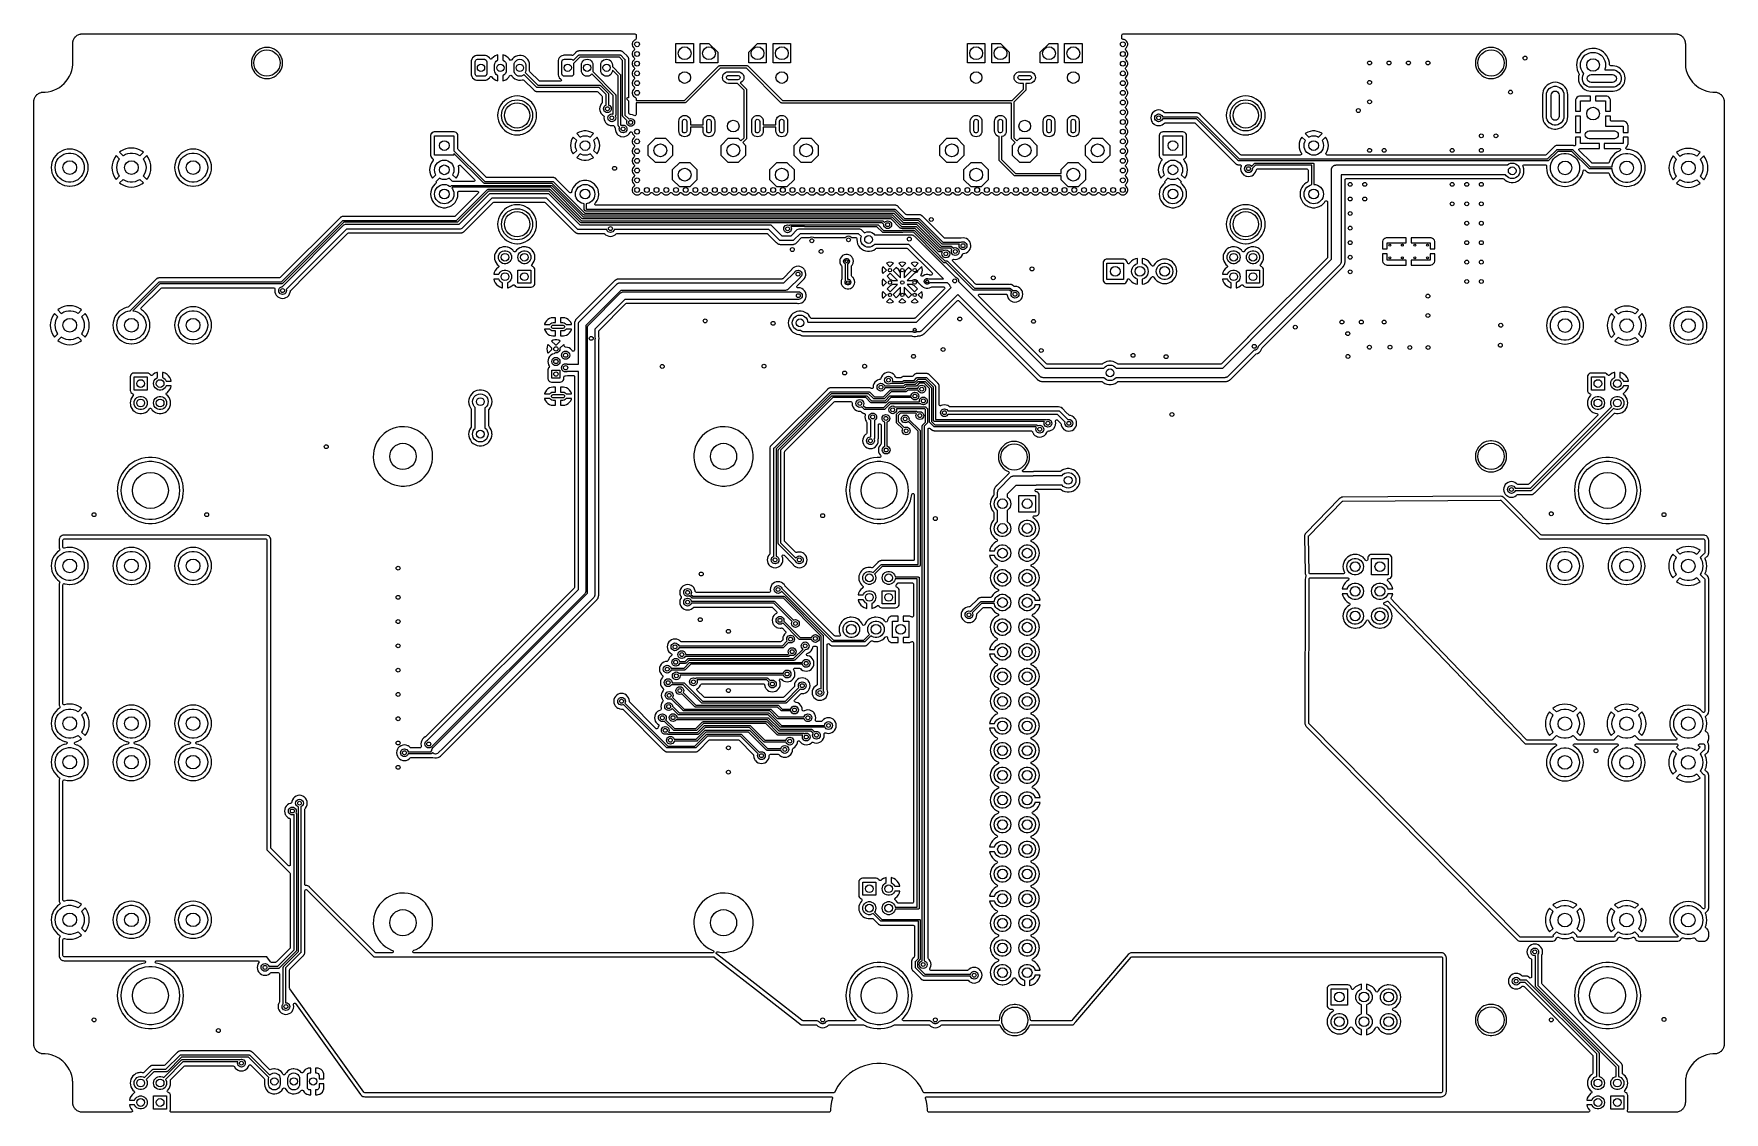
# Model space of a CAD drawing. Extents: x 0.71 to 7.56, y -5.16 to -0.79.
import ezdxf

# ---------------------------------------------------------------- set-up
doc = ezdxf.new("R2010")
doc.units = 0
doc.header["$MEASUREMENT"] = 0
doc.layers.add('BLACK', color=7, linetype='CONTINUOUS')

msp = doc.modelspace()

# ---------------------------------------------------------------- linework, layer by layer
at = {"layer": 'BLACK', "linetype": 'CONTINUOUS'}
for p, q in [((0.8663, -0.825), (0.8668, -0.82)), ((0.8668, -0.82), (0.867, -0.8192)), ((0.867, -0.8192), (0.8677, -0.8166)), ((0.8677, -0.8166), (0.8688, -0.8129)), ((0.8688, -0.8129), (0.869, -0.8123)), ((0.869, -0.8123), (0.8703, -0.8096)), ((0.8703, -0.8095), (0.8721, -0.8062)), ((0.8703, -0.8096), (0.8703, -0.8095)), ((0.8721, -0.8062), (0.8722, -0.806)), ((0.8722, -0.806), (0.8728, -0.8051)), ((0.8728, -0.8051), (0.8741, -0.8034)), ((0.8741, -0.8034), (0.8742, -0.8032)), ((0.8742, -0.8032), (0.8765, -0.8004)), ((0.8765, -0.8004), (0.8767, -0.8002)), ((0.8767, -0.8002), (0.8789, -0.7979)), ((0.8789, -0.7979), (0.8791, -0.7978)), ((0.8791, -0.7978), (0.8819, -0.7954)), ((0.8819, -0.7954), (0.8821, -0.7953)), ((0.8821, -0.7953), (0.8847, -0.7935)), ((0.8847, -0.7935), (0.8849, -0.7933)), ((0.8849, -0.7933), (0.8883, -0.7916)), ((0.8883, -0.7916), (0.8884, -0.7915)), ((0.8884, -0.7915), (0.891, -0.7903)), ((0.891, -0.7903), (0.8917, -0.79)), ((0.8917, -0.79), (0.8953, -0.7889)), ((0.8953, -0.7889), (0.898, -0.7882)), ((0.898, -0.7882), (0.8987, -0.7881)), ((0.8987, -0.7881), (0.9037, -0.7876)), ((0.9037, -0.7876), (0.9054, -0.7874)), ((0.9054, -0.7874), (0.9056, -0.7874)), ((0.9056, -0.7874), (3.1447, -0.7874)), ((3.1354, -0.8215), (3.1338, -0.8269)), ((3.1385, -0.8167), (3.1354, -0.8215)), ((3.1386, -0.8166), (3.1385, -0.8167)), ((3.1411, -0.8144), (3.1386, -0.8166)), ((3.1428, -0.813), (3.1411, -0.8144)), ((3.1468, -0.8112), (3.1428, -0.813)), ((3.1447, -0.7874), (3.1474, -0.7882)), ((3.1488, -0.8094), (3.1468, -0.8112)), ((3.1474, -0.7882), (3.1492, -0.7903)), ((3.1496, -0.8067), (3.1488, -0.8094)), ((3.1492, -0.7903), (3.1496, -0.7923)), ((3.1496, -0.7923), (3.1496, -0.8067)), ((5.1181, -0.7923), (5.1189, -0.7897)), ((5.1181, -0.8051), (5.1181, -0.7923)), ((5.1186, -0.8072), (5.1181, -0.8051)), ((5.1204, -0.8092), (5.1186, -0.8072)), ((5.1189, -0.7897), (5.121, -0.7879)), ((5.123, -0.81), (5.1204, -0.8092)), ((5.121, -0.7879), (5.123, -0.7874)), ((5.123, -0.7874), (7.3621, -0.7874)), ((5.1235, -0.81), (5.123, -0.81)), ((5.1245, -0.8102), (5.1235, -0.81)), ((5.1277, -0.8106), (5.1245, -0.8102)), ((5.1298, -0.8116), (5.1277, -0.8106)), ((5.1328, -0.813), (5.1298, -0.8116)), ((5.1371, -0.8167), (5.1328, -0.813)), ((5.1402, -0.8215), (5.1371, -0.8167)), ((5.1418, -0.8269), (5.1402, -0.8215)), ((7.3621, -0.7874), (7.3623, -0.7874)), ((7.3623, -0.7874), (7.364, -0.7876)), ((7.364, -0.7876), (7.369, -0.7881)), ((7.369, -0.7881), (7.3698, -0.7882)), ((7.3698, -0.7882), (7.3724, -0.7889)), ((7.3724, -0.7889), (7.376, -0.79)), ((7.376, -0.79), (7.3767, -0.7903)), ((7.3767, -0.7903), (7.3767, -0.7903)), ((7.3767, -0.7903), (7.3793, -0.7915)), ((7.3793, -0.7915), (7.3795, -0.7916)), ((7.3795, -0.7916), (7.3808, -0.7923)), ((7.3808, -0.7923), (7.3828, -0.7933)), ((7.3828, -0.7933), (7.383, -0.7935)), ((7.383, -0.7935), (7.3856, -0.7953)), ((7.3856, -0.7953), (7.3858, -0.7954)), ((7.3858, -0.7954), (7.3886, -0.7978)), ((7.3886, -0.7978), (7.3888, -0.7979)), ((7.3888, -0.7979), (7.3911, -0.8002)), ((7.3911, -0.8002), (7.3912, -0.8004)), ((7.3912, -0.8004), (7.3935, -0.8032)), ((7.3935, -0.8032), (7.3937, -0.8034)), ((7.3937, -0.8034), (7.3955, -0.806)), ((7.3955, -0.806), (7.3956, -0.8062)), ((7.3956, -0.8062), (7.3974, -0.8095)), ((7.3974, -0.8095), (7.3975, -0.8096)), ((7.3975, -0.8096), (7.3987, -0.8123)), ((7.3987, -0.8123), (7.3989, -0.8129)), ((7.3989, -0.8129), (7.4001, -0.8166)), ((7.4001, -0.8166), (7.4008, -0.8192)), ((7.4008, -0.8192), (7.4009, -0.82)), ((7.4009, -0.82), (7.4014, -0.825)), ((0.8662, -0.8267), (0.8663, -0.8255)), ((0.8662, -0.8269), (0.8662, -0.8267)), ((0.8662, -0.9055), (0.8662, -0.8269)), ((0.8663, -0.8255), (0.8663, -0.825)), ((1.5934, -0.886), (1.5911, -0.8956)), ((1.5972, -0.8768), (1.5934, -0.886)), ((1.6024, -0.8684), (1.5972, -0.8768)), ((1.6088, -0.8608), (1.6024, -0.8684)), ((1.6024, -0.8684), (1.6024, -0.8684)), ((1.6164, -0.8544), (1.6088, -0.8608)), ((1.6248, -0.8492), (1.6164, -0.8544)), ((1.6164, -0.8544), (1.6164, -0.8544)), ((1.634, -0.8454), (1.6248, -0.8492)), ((1.6437, -0.8431), (1.634, -0.8454)), ((1.6511, -0.8425), (1.6437, -0.8431)), ((1.656, -0.8425), (1.6511, -0.8425)), ((1.6511, -0.8425), (1.6511, -0.8425)), ((1.6634, -0.8431), (1.656, -0.8425)), ((1.656, -0.8425), (1.656, -0.8425)), ((1.6731, -0.8454), (1.6634, -0.8431)), ((1.6822, -0.8492), (1.6731, -0.8454)), ((1.6907, -0.8544), (1.6822, -0.8492)), ((1.6927, -0.8561), (1.6907, -0.8544)), ((1.6907, -0.8544), (1.6907, -0.8544)), ((1.6982, -0.8608), (1.6927, -0.8561)), ((1.7029, -0.8663), (1.6982, -0.8608)), ((1.7047, -0.8684), (1.7029, -0.8663)), ((1.7099, -0.8768), (1.7047, -0.8684)), ((1.7047, -0.8684), (1.7047, -0.8684)), ((1.713, -0.8844), (1.7099, -0.8768)), ((1.7137, -0.886), (1.713, -0.8844)), ((1.716, -0.8956), (1.7137, -0.886)), ((2.4834, -0.8903), (2.4816, -0.8966)), ((2.4867, -0.8848), (2.4834, -0.8903)), ((2.4834, -0.8903), (2.4834, -0.8903)), ((2.4913, -0.8802), (2.4867, -0.8848)), ((2.4867, -0.8848), (2.4867, -0.8848)), ((2.4968, -0.8769), (2.4913, -0.8802)), ((2.4913, -0.8802), (2.4913, -0.8802)), ((2.503, -0.8751), (2.4968, -0.8769)), ((2.4968, -0.8769), (2.4968, -0.8769)), ((2.5045, -0.875), (2.503, -0.8751)), ((2.503, -0.8751), (2.503, -0.8751)), ((2.5372, -0.875), (2.5045, -0.875)), ((2.5045, -0.875), (2.5045, -0.875)), ((2.5387, -0.8751), (2.5372, -0.875)), ((2.5372, -0.875), (2.5372, -0.875)), ((2.5449, -0.8769), (2.5387, -0.8751)), ((2.5387, -0.8751), (2.5387, -0.8751)), ((2.5457, -0.8774), (2.5449, -0.8769)), ((2.5449, -0.8769), (2.5449, -0.8769)), ((2.5449, -0.8769), (2.5449, -0.8769)), ((2.5449, -0.8769), (2.5449, -0.8769)), ((2.5505, -0.8802), (2.5457, -0.8774)), ((2.555, -0.8848), (2.5505, -0.8802)), ((2.5505, -0.8802), (2.5505, -0.8802)), ((2.5568, -0.8878), (2.555, -0.8848)), ((2.555, -0.8848), (2.555, -0.8848)), ((2.5578, -0.889), (2.5568, -0.8878)), ((2.5603, -0.8901), (2.5578, -0.889)), ((2.563, -0.8897), (2.5603, -0.8901)), ((2.5651, -0.8879), (2.563, -0.8897)), ((2.5654, -0.8875), (2.5651, -0.8879)), ((2.5711, -0.8815), (2.5654, -0.8875)), ((2.5779, -0.8767), (2.5711, -0.8815)), ((2.5711, -0.8815), (2.5711, -0.8815)), ((2.5854, -0.8733), (2.5779, -0.8767)), ((2.5779, -0.8767), (2.5779, -0.8767)), ((2.5898, -0.8722), (2.5854, -0.8733)), ((2.5854, -0.8733), (2.5854, -0.8733)), ((2.5898, -0.8931), (2.5898, -0.8722)), ((2.5898, -0.8722), (2.5898, -0.8722)), ((2.6099, -0.8721), (2.6094, -0.872)), ((2.6094, -0.872), (2.6094, -0.8931)), ((2.6177, -0.8748), (2.6099, -0.8721)), ((2.6248, -0.8789), (2.6177, -0.8748)), ((2.6177, -0.8748), (2.6177, -0.8748)), ((2.6311, -0.8843), (2.6248, -0.8789)), ((2.6248, -0.8789), (2.6248, -0.8789)), ((2.6362, -0.8908), (2.6311, -0.8843)), ((2.6311, -0.8843), (2.6311, -0.8843)), ((2.6483, -0.8886), (2.6453, -0.8929)), ((2.6541, -0.8831), (2.6483, -0.8886)), ((2.6483, -0.8886), (2.6483, -0.8886)), ((2.6609, -0.8788), (2.6541, -0.8831)), ((2.6541, -0.8831), (2.6541, -0.8831)), ((2.6684, -0.876), (2.6609, -0.8788)), ((2.6609, -0.8788), (2.6609, -0.8788)), ((2.6763, -0.8748), (2.6684, -0.876)), ((2.6684, -0.876), (2.6684, -0.876)), ((2.679, -0.875), (2.6763, -0.8748)), ((2.6763, -0.8748), (2.6763, -0.8748)), ((2.6763, -0.8748), (2.6763, -0.8748)), ((2.6843, -0.8752), (2.679, -0.875)), ((2.6921, -0.8772), (2.6843, -0.8752)), ((2.6843, -0.8752), (2.6843, -0.8752)), ((2.6993, -0.8808), (2.6921, -0.8772)), ((2.7056, -0.8857), (2.6993, -0.8808)), ((2.6993, -0.8808), (2.6993, -0.8808)), ((2.6993, -0.8808), (2.6993, -0.8808)), ((2.7108, -0.8918), (2.7056, -0.8857)), ((2.7056, -0.8857), (2.7056, -0.8857)), ((2.835, -0.8899), (2.8332, -0.8962)), ((2.8383, -0.8844), (2.835, -0.8899)), ((2.835, -0.8899), (2.835, -0.8899)), ((2.8428, -0.8798), (2.8383, -0.8844)), ((2.8383, -0.8844), (2.8383, -0.8844)), ((2.8484, -0.8765), (2.8428, -0.8798)), ((2.8428, -0.8798), (2.8428, -0.8798)), ((2.8546, -0.8747), (2.8484, -0.8765)), ((2.8484, -0.8765), (2.8484, -0.8765)), ((2.8561, -0.8746), (2.8546, -0.8747)), ((2.8546, -0.8747), (2.8546, -0.8747)), ((2.8549, -0.8911), (2.8587, -0.8904)), ((2.8888, -0.8746), (2.8561, -0.8746)), ((2.8561, -0.8746), (2.8561, -0.8746)), ((2.8587, -0.8904), (2.8862, -0.8904)), ((2.8862, -0.8904), (2.89, -0.8911)), ((2.8903, -0.8747), (2.8888, -0.8746)), ((2.8888, -0.8746), (2.8888, -0.8746)), ((2.8905, -0.8747), (2.8903, -0.8747)), ((2.8903, -0.8747), (2.8903, -0.8747)), ((2.8903, -0.8747), (2.8903, -0.8747)), ((2.8922, -0.8747), (2.8905, -0.8747)), ((2.8905, -0.8747), (2.8905, -0.8747)), ((2.8946, -0.8734), (2.8922, -0.8747)), ((2.9035, -0.8645), (2.8946, -0.8734)), ((2.8947, -0.8956), (2.9162, -0.8741)), ((2.9217, -0.8825), (2.8961, -0.9081)), ((2.904, -0.8638), (2.9035, -0.8645)), ((2.9044, -0.8633), (2.904, -0.8638)), ((2.9057, -0.8623), (2.9044, -0.8633)), ((2.9044, -0.8633), (2.9044, -0.8633)), ((2.9059, -0.8621), (2.9057, -0.8623)), ((2.9071, -0.8609), (2.9059, -0.8621)), ((2.9076, -0.8606), (2.9071, -0.8609)), ((2.9083, -0.8601), (2.9076, -0.8606)), ((2.9088, -0.8597), (2.9083, -0.8601)), ((2.9104, -0.8591), (2.9088, -0.8597)), ((2.9088, -0.8597), (2.9088, -0.8597)), ((2.9106, -0.8589), (2.9104, -0.8591)), ((2.912, -0.8581), (2.9106, -0.8589)), ((2.9127, -0.858), (2.912, -0.8581)), ((2.9134, -0.8577), (2.9127, -0.858)), ((2.9141, -0.8574), (2.9134, -0.8577)), ((2.9157, -0.8572), (2.9141, -0.8574)), ((2.9159, -0.8572), (2.9157, -0.8572)), ((2.9175, -0.8568), (2.9159, -0.8572)), ((2.9162, -0.8741), (2.9169, -0.8736)), ((2.9169, -0.8736), (2.917, -0.8734)), ((2.917, -0.8734), (2.9171, -0.8734)), ((2.9171, -0.8734), (2.9173, -0.8732)), ((2.9173, -0.8732), (2.9185, -0.873)), ((2.92, -0.8569), (2.9175, -0.8568)), ((2.9175, -0.8568), (2.9175, -0.8568)), ((2.9175, -0.8568), (2.9175, -0.8568)), ((2.9185, -0.873), (2.9197, -0.8726)), ((2.9197, -0.8726), (3.0839, -0.8726)), ((3.0817, -0.8569), (2.92, -0.8569)), ((3.0818, -0.8825), (2.9217, -0.8825)), ((2.9451, -0.8912), (2.9512, -0.8904)), ((2.9512, -0.8904), (2.9573, -0.8912)), ((3.0238, -0.8912), (3.0299, -0.8904)), ((3.0299, -0.8904), (3.036, -0.8912)), ((3.0825, -0.8568), (3.0817, -0.8569)), ((3.0947, -0.8953), (3.0818, -0.8825)), ((3.0828, -0.8568), (3.0825, -0.8568)), ((3.0831, -0.8567), (3.0828, -0.8568)), ((3.0841, -0.8568), (3.0831, -0.8567)), ((3.0831, -0.8567), (3.0831, -0.8567)), ((3.0839, -0.8726), (3.0847, -0.8728)), ((3.0848, -0.8569), (3.0841, -0.8568)), ((3.0847, -0.8728), (3.0849, -0.8728)), ((3.085, -0.8569), (3.0848, -0.8569)), ((3.0849, -0.8728), (3.085, -0.8728)), ((3.0867, -0.8569), (3.085, -0.8569)), ((3.085, -0.8728), (3.0852, -0.8728)), ((3.0852, -0.8728), (3.0863, -0.8735)), ((3.0863, -0.8735), (3.0873, -0.8741)), ((3.0873, -0.857), (3.0867, -0.8569)), ((3.0867, -0.8569), (3.0867, -0.8569)), ((3.0882, -0.8572), (3.0873, -0.857)), ((3.0873, -0.8741), (3.1031, -0.8898)), ((3.0888, -0.8573), (3.0882, -0.8572)), ((3.089, -0.8574), (3.0888, -0.8573)), ((3.0888, -0.8573), (3.0888, -0.8573)), ((3.0888, -0.8573), (3.0888, -0.8573)), ((3.0903, -0.8579), (3.089, -0.8574)), ((3.0906, -0.858), (3.0903, -0.8579)), ((3.0922, -0.8584), (3.0906, -0.858)), ((3.0927, -0.8587), (3.0922, -0.8584)), ((3.0935, -0.8591), (3.0927, -0.8587)), ((3.0938, -0.8592), (3.0935, -0.8591)), ((3.0941, -0.8594), (3.0938, -0.8592)), ((3.0946, -0.8597), (3.0941, -0.8594)), ((3.0954, -0.8604), (3.0946, -0.8597)), ((3.0956, -0.8605), (3.0954, -0.8604)), ((3.097, -0.8614), (3.0956, -0.8605)), ((3.0977, -0.8621), (3.097, -0.8614)), ((3.097, -0.8614), (3.097, -0.8614)), ((3.097, -0.8614), (3.097, -0.8614)), ((3.0987, -0.8632), (3.0977, -0.8621)), ((3.1127, -0.8771), (3.0987, -0.8632)), ((3.1031, -0.8898), (3.1036, -0.8905)), ((3.1036, -0.8905), (3.1037, -0.8906)), ((3.1133, -0.8777), (3.1127, -0.8771)), ((3.1139, -0.878), (3.1133, -0.8777)), ((3.1149, -0.8793), (3.1139, -0.878)), ((3.1151, -0.8795), (3.1149, -0.8793)), ((3.1162, -0.8807), (3.1151, -0.8795)), ((3.1166, -0.8813), (3.1162, -0.8807)), ((3.117, -0.8819), (3.1166, -0.8813)), ((3.1174, -0.8825), (3.117, -0.8819)), ((3.1181, -0.884), (3.1174, -0.8825)), ((3.1182, -0.8842), (3.1181, -0.884)), ((3.1185, -0.8848), (3.1182, -0.8842)), ((3.119, -0.8856), (3.1185, -0.8848)), ((3.1192, -0.8863), (3.119, -0.8856)), ((3.1195, -0.8871), (3.1192, -0.8863)), ((3.1197, -0.8877), (3.1195, -0.8871)), ((3.1199, -0.8893), (3.1197, -0.8877)), ((3.12, -0.8896), (3.1199, -0.8893)), ((3.1204, -0.8912), (3.12, -0.8896)), ((3.1338, -0.8269), (3.1338, -0.8326)), ((3.1338, -0.8326), (3.1354, -0.838)), ((3.1354, -0.8608), (3.1338, -0.8663)), ((3.1338, -0.8663), (3.1338, -0.8719)), ((3.1338, -0.8719), (3.1354, -0.8774)), ((3.1354, -0.838), (3.1354, -0.838)), ((3.1354, -0.838), (3.1385, -0.8428)), ((3.1385, -0.8561), (3.1354, -0.8608)), ((3.1354, -0.8774), (3.1359, -0.878)), ((3.1359, -0.878), (3.1385, -0.8821)), ((3.1385, -0.8428), (3.1415, -0.8454)), ((3.139, -0.8556), (3.1385, -0.8561)), ((3.1385, -0.8821), (3.1419, -0.8851)), ((3.1419, -0.8531), (3.139, -0.8556)), ((3.1415, -0.8454), (3.1419, -0.8457)), ((3.1419, -0.8457), (3.1434, -0.848)), ((3.1434, -0.8508), (3.1419, -0.8531)), ((3.1419, -0.8851), (3.1434, -0.8874)), ((3.1434, -0.8902), (3.1419, -0.8925)), ((3.1434, -0.848), (3.1434, -0.8508)), ((3.1434, -0.8874), (3.1434, -0.8902)), ((3.311, -0.9055), (3.311, -0.8268)), ((3.311, -0.8268), (3.3819, -0.8268)), ((3.3819, -0.8268), (3.3819, -0.9055)), ((3.4094, -0.9055), (3.4094, -0.8268)), ((3.4094, -0.8268), (3.4449, -0.8268)), ((3.4449, -0.8268), (3.4803, -0.8622)), ((3.4803, -0.8622), (3.4803, -0.9055)), ((3.6063, -0.8622), (3.6417, -0.8268)), ((3.6063, -0.9055), (3.6063, -0.8622)), ((3.6417, -0.8268), (3.6772, -0.8268)), ((3.6772, -0.8268), (3.6772, -0.9055)), ((3.7047, -0.9055), (3.7047, -0.8268)), ((3.7047, -0.8268), (3.7756, -0.8268)), ((3.7756, -0.8268), (3.7756, -0.9055)), ((4.4921, -0.9055), (4.4921, -0.8268)), ((4.4921, -0.8268), (4.563, -0.8268)), ((4.563, -0.8268), (4.563, -0.9055)), ((4.5906, -0.9055), (4.5906, -0.8268)), ((4.5906, -0.8268), (4.626, -0.8268)), ((4.626, -0.8268), (4.6614, -0.8622)), ((4.6614, -0.8622), (4.6614, -0.9055)), ((4.7874, -0.8622), (4.8228, -0.8268)), ((4.7874, -0.9055), (4.7874, -0.8622)), ((4.8228, -0.8268), (4.8583, -0.8268)), ((4.8583, -0.8268), (4.8583, -0.9055)), ((4.8858, -0.9055), (4.8858, -0.8268)), ((4.8858, -0.8268), (4.9567, -0.8268)), ((4.9567, -0.8268), (4.9567, -0.9055)), ((5.1322, -0.848), (5.1337, -0.8457)), ((5.1322, -0.8508), (5.1322, -0.848)), ((5.1337, -0.8531), (5.1322, -0.8508)), ((5.1322, -0.8874), (5.1337, -0.8851)), ((5.1322, -0.8902), (5.1322, -0.8874)), ((5.1337, -0.8925), (5.1322, -0.8902)), ((5.1337, -0.8457), (5.134, -0.8454)), ((5.1337, -0.8457), (5.1337, -0.8457)), ((5.1366, -0.8556), (5.1337, -0.8531)), ((5.1337, -0.8851), (5.1371, -0.8821)), ((5.1337, -0.8851), (5.1337, -0.8851)), ((5.134, -0.8454), (5.1371, -0.8428)), ((5.1371, -0.8561), (5.1366, -0.8556)), ((5.1371, -0.8428), (5.1402, -0.838)), ((5.1402, -0.8608), (5.1371, -0.8561)), ((5.1371, -0.8821), (5.1402, -0.8774)), ((5.1402, -0.838), (5.1418, -0.8326)), ((5.1409, -0.8633), (5.1402, -0.8608)), ((5.1402, -0.8608), (5.1402, -0.8608)), ((5.1402, -0.8774), (5.1403, -0.8769)), ((5.1403, -0.8769), (5.1409, -0.8748)), ((5.1418, -0.8663), (5.1409, -0.8633)), ((5.1409, -0.8748), (5.1418, -0.8719)), ((5.1418, -0.8326), (5.1418, -0.8269)), ((5.1418, -0.8719), (5.1418, -0.8663)), ((6.5541, -0.886), (6.5517, -0.8956)), ((6.5579, -0.8768), (6.5541, -0.886)), ((6.563, -0.8684), (6.5579, -0.8768)), ((6.5695, -0.8608), (6.563, -0.8684)), ((6.563, -0.8684), (6.563, -0.8684)), ((6.577, -0.8544), (6.5695, -0.8608)), ((6.5855, -0.8492), (6.577, -0.8544)), ((6.577, -0.8544), (6.577, -0.8544)), ((6.5946, -0.8454), (6.5855, -0.8492)), ((6.6043, -0.8431), (6.5946, -0.8454)), ((6.6117, -0.8425), (6.6043, -0.8431)), ((6.6166, -0.8425), (6.6117, -0.8425)), ((6.6117, -0.8425), (6.6117, -0.8425)), ((6.6241, -0.8431), (6.6166, -0.8425)), ((6.6166, -0.8425), (6.6166, -0.8425)), ((6.6337, -0.8454), (6.6241, -0.8431)), ((6.6429, -0.8492), (6.6337, -0.8454)), ((6.6513, -0.8544), (6.6429, -0.8492)), ((6.6533, -0.8561), (6.6513, -0.8544)), ((6.6513, -0.8544), (6.6513, -0.8544)), ((6.6589, -0.8608), (6.6533, -0.8561)), ((6.6635, -0.8663), (6.6589, -0.8608)), ((6.6653, -0.8684), (6.6635, -0.8663)), ((6.6705, -0.8768), (6.6653, -0.8684)), ((6.6653, -0.8684), (6.6653, -0.8684)), ((6.6736, -0.8844), (6.6705, -0.8768)), ((6.6743, -0.886), (6.6736, -0.8844)), ((6.6766, -0.8956), (6.6743, -0.886)), ((6.9671, -0.8847), (6.9634, -0.894)), ((6.9721, -0.876), (6.9671, -0.8847)), ((6.9783, -0.8681), (6.9721, -0.876)), ((6.9857, -0.8613), (6.9783, -0.8681)), ((6.9783, -0.8681), (6.9783, -0.8681)), ((6.9795, -0.8963), (6.9832, -0.8882)), ((6.9832, -0.8882), (6.9884, -0.8809)), ((6.994, -0.8556), (6.9857, -0.8613)), ((6.9884, -0.8809), (6.9947, -0.8746)), ((7.003, -0.8513), (6.994, -0.8556)), ((6.994, -0.8556), (6.994, -0.8556)), ((6.9947, -0.8746), (7.002, -0.8695)), ((7.002, -0.8695), (7.0101, -0.8657)), ((7.0126, -0.8483), (7.003, -0.8513)), ((7.0101, -0.8657), (7.0187, -0.8634)), ((7.0164, -0.8478), (7.0126, -0.8483)), ((7.0126, -0.8483), (7.0126, -0.8483)), ((7.0126, -0.8483), (7.0126, -0.8483)), ((7.0225, -0.8468), (7.0164, -0.8478)), ((7.0187, -0.8634), (7.0276, -0.8626)), ((7.0326, -0.8468), (7.0225, -0.8468)), ((7.0225, -0.8468), (7.0225, -0.8468)), ((7.0276, -0.8626), (7.0364, -0.8634)), ((7.0377, -0.8476), (7.0326, -0.8468)), ((7.0326, -0.8468), (7.0326, -0.8468)), ((7.0364, -0.8634), (7.0451, -0.8657)), ((7.0425, -0.8483), (7.0377, -0.8476)), ((7.0521, -0.8513), (7.0425, -0.8483)), ((7.0425, -0.8483), (7.0425, -0.8483)), ((7.0425, -0.8483), (7.0425, -0.8483)), ((7.0451, -0.8657), (7.0531, -0.8695)), ((7.0611, -0.8556), (7.0521, -0.8513)), ((7.0521, -0.8513), (7.0521, -0.8513)), ((7.0531, -0.8695), (7.0605, -0.8746)), ((7.0605, -0.8746), (7.0668, -0.8809)), ((7.0694, -0.8613), (7.0611, -0.8556)), ((7.0611, -0.8556), (7.0611, -0.8556)), ((7.0611, -0.8556), (7.0611, -0.8556)), ((7.0611, -0.8556), (7.0611, -0.8556)), ((7.0668, -0.8809), (7.0719, -0.8882)), ((7.0768, -0.8681), (7.0694, -0.8613)), ((7.0719, -0.8882), (7.0757, -0.8963)), ((7.083, -0.876), (7.0768, -0.8681)), ((7.088, -0.8847), (7.083, -0.876)), ((7.0917, -0.894), (7.088, -0.8847)), ((7.4014, -0.825), (7.4015, -0.8267)), ((7.4015, -0.8267), (7.4016, -0.8269)), ((7.4016, -0.8269), (7.4016, -0.9055)), ((0.8534, -0.9592), (0.8585, -0.9479)), ((0.8585, -0.9479), (0.8623, -0.9361)), ((0.8623, -0.9361), (0.8649, -0.924)), ((0.8649, -0.924), (0.8662, -0.9117)), ((0.8662, -0.9117), (0.8662, -0.9055)), ((0.8662, -0.9055), (0.8662, -0.9055)), ((1.5911, -0.8956), (1.5903, -0.9055)), ((1.5903, -0.9055), (1.5911, -0.9154)), ((1.5911, -0.9154), (1.5934, -0.925)), ((1.5934, -0.925), (1.5972, -0.9342)), ((1.5972, -0.9342), (1.6024, -0.9427)), ((1.6024, -0.9427), (1.6024, -0.9427)), ((1.6024, -0.9427), (1.6035, -0.944)), ((1.6035, -0.944), (1.6088, -0.9502)), ((1.6088, -0.9502), (1.6128, -0.9536)), ((1.6128, -0.9536), (1.6164, -0.9566)), ((1.6164, -0.9566), (1.6164, -0.9566)), ((1.6164, -0.9566), (1.6248, -0.9618)), ((1.6822, -0.9618), (1.6907, -0.9566)), ((1.6907, -0.9566), (1.6982, -0.9502)), ((1.6982, -0.9502), (1.7047, -0.9427)), ((1.7047, -0.9427), (1.7099, -0.9342)), ((1.7099, -0.9342), (1.7137, -0.925)), ((1.7137, -0.925), (1.716, -0.9154)), ((1.7167, -0.9055), (1.716, -0.8956)), ((1.716, -0.9154), (1.7167, -0.9055)), ((2.4816, -0.8966), (2.4815, -0.898)), ((2.4815, -0.898), (2.4815, -0.9524)), ((2.4815, -0.9524), (2.4816, -0.9538)), ((2.4816, -0.8966), (2.4816, -0.8966)), ((2.4816, -0.9538), (2.4816, -0.9538)), ((2.4816, -0.9538), (2.4834, -0.9601)), ((2.4972, -0.9006), (2.498, -0.8968)), ((2.4972, -0.9498), (2.4972, -0.9006)), ((2.498, -0.9536), (2.4972, -0.9498)), ((2.498, -0.8968), (2.5001, -0.8936)), ((2.5001, -0.9568), (2.498, -0.9536)), ((2.5001, -0.8936), (2.5033, -0.8915)), ((2.5033, -0.9589), (2.5001, -0.9568)), ((2.5033, -0.8915), (2.5071, -0.8907)), ((2.5071, -0.9596), (2.5033, -0.9589)), ((2.5071, -0.8907), (2.5346, -0.8907)), ((2.5346, -0.8907), (2.5384, -0.8915)), ((2.5384, -0.9589), (2.5346, -0.9596)), ((2.5384, -0.8915), (2.5416, -0.8936)), ((2.5416, -0.9568), (2.5384, -0.9589)), ((2.5416, -0.8936), (2.5437, -0.8968)), ((2.5437, -0.9536), (2.5416, -0.9568)), ((2.5437, -0.8968), (2.5445, -0.9006)), ((2.5445, -0.9498), (2.5437, -0.9536)), ((2.5445, -0.9006), (2.5445, -0.9498)), ((2.576, -0.9144), (2.5768, -0.9083)), ((2.576, -0.936), (2.576, -0.9144)), ((2.5768, -0.9421), (2.576, -0.936)), ((2.5768, -0.9083), (2.5791, -0.9026)), ((2.5791, -0.9478), (2.5768, -0.9421)), ((2.5791, -0.9026), (2.5829, -0.8977)), ((2.5829, -0.9527), (2.5791, -0.9478)), ((2.5829, -0.8977), (2.5878, -0.8939)), ((2.5878, -0.9565), (2.5829, -0.9527)), ((2.5878, -0.8939), (2.5898, -0.8931)), ((2.5898, -0.9573), (2.5878, -0.9565)), ((2.5898, -0.9784), (2.5898, -0.9573)), ((2.6094, -0.8931), (2.6114, -0.8939)), ((2.6114, -0.9565), (2.6094, -0.9573)), ((2.6094, -0.9573), (2.6094, -0.9782)), ((2.6114, -0.8939), (2.6163, -0.8977)), ((2.6163, -0.9527), (2.6114, -0.9565)), ((2.6163, -0.8977), (2.6201, -0.9026)), ((2.6201, -0.9478), (2.6163, -0.9527)), ((2.6201, -0.9026), (2.6224, -0.9083)), ((2.6224, -0.9421), (2.6201, -0.9478)), ((2.6224, -0.9083), (2.6232, -0.9144)), ((2.6232, -0.936), (2.6224, -0.9421)), ((2.6232, -0.9144), (2.6232, -0.936)), ((2.6338, -0.9629), (2.6371, -0.9577)), ((2.637, -0.8923), (2.6362, -0.8908)), ((2.638, -0.8937), (2.637, -0.8923)), ((2.6371, -0.9577), (2.6392, -0.9559)), ((2.6404, -0.8949), (2.638, -0.8937)), ((2.6392, -0.9559), (2.6419, -0.9556)), ((2.6432, -0.8946), (2.6404, -0.8949)), ((2.6419, -0.9556), (2.6444, -0.9567)), ((2.6453, -0.8929), (2.6432, -0.8946)), ((2.6444, -0.9567), (2.6455, -0.958)), ((2.6455, -0.958), (2.6458, -0.9586)), ((2.6458, -0.9586), (2.6458, -0.9586)), ((2.6458, -0.9586), (2.6511, -0.9647)), ((2.6547, -0.9144), (2.6555, -0.9083)), ((2.6547, -0.936), (2.6547, -0.9144)), ((2.6555, -0.9421), (2.6547, -0.936)), ((2.6555, -0.9083), (2.6579, -0.9026)), ((2.6579, -0.9478), (2.6555, -0.9421)), ((2.6579, -0.9026), (2.6616, -0.8977)), ((2.6616, -0.9527), (2.6579, -0.9478)), ((2.6616, -0.8977), (2.6665, -0.8939)), ((2.6665, -0.9565), (2.6616, -0.9527)), ((2.6665, -0.8939), (2.6722, -0.8916)), ((2.6722, -0.9588), (2.6665, -0.9565)), ((2.6722, -0.8916), (2.6783, -0.8907)), ((2.6783, -0.9596), (2.6722, -0.9588)), ((2.6783, -0.8907), (2.6845, -0.8916)), ((2.6845, -0.9588), (2.6783, -0.9596)), ((2.6845, -0.8916), (2.6902, -0.8939)), ((2.6902, -0.9565), (2.6845, -0.9588)), ((2.6902, -0.8939), (2.695, -0.8977)), ((2.6949, -0.9528), (2.6902, -0.9565)), ((2.7459, -1.0039), (2.6949, -0.9528)), ((2.695, -0.8977), (2.6988, -0.9026)), ((2.6988, -0.9026), (2.7012, -0.9083)), ((2.7012, -0.9421), (2.7003, -0.9443)), ((2.7003, -0.9443), (2.7514, -0.9955)), ((2.7012, -0.9083), (2.702, -0.9144)), ((2.702, -0.936), (2.7012, -0.9421)), ((2.702, -0.9144), (2.702, -0.936)), ((2.7147, -0.8988), (2.7108, -0.8918)), ((2.7108, -0.8918), (2.7108, -0.8918)), ((2.7108, -0.8918), (2.7108, -0.8918)), ((2.7171, -0.9064), (2.7147, -0.8988)), ((2.7147, -0.8988), (2.7147, -0.8988)), ((2.7147, -0.8988), (2.7147, -0.8988)), ((2.7177, -0.9124), (2.7171, -0.9064)), ((2.7177, -0.9374), (2.7177, -0.9124)), ((2.7178, -0.9385), (2.7177, -0.9374)), ((2.7192, -0.9409), (2.7178, -0.9385)), ((2.7565, -0.9783), (2.7192, -0.9409)), ((2.8332, -0.8962), (2.8331, -0.8976)), ((2.8331, -0.8976), (2.8331, -0.952)), ((2.8331, -0.952), (2.8332, -0.9534)), ((2.8332, -0.8962), (2.8332, -0.8962)), ((2.8332, -0.9534), (2.8332, -0.9534)), ((2.8332, -0.9534), (2.835, -0.9597)), ((2.8488, -0.9002), (2.8496, -0.8964)), ((2.8488, -0.9494), (2.8488, -0.9002)), ((2.8496, -0.9532), (2.8488, -0.9494)), ((2.8496, -0.8964), (2.8517, -0.8932)), ((2.8517, -0.9564), (2.8496, -0.9532)), ((2.8517, -0.8932), (2.8549, -0.8911)), ((2.8549, -0.9585), (2.8517, -0.9564)), ((2.8587, -0.9593), (2.8549, -0.9585)), ((2.89, -0.9585), (2.8862, -0.9593)), ((2.89, -0.8911), (2.8932, -0.8932)), ((2.8932, -0.9564), (2.89, -0.9585)), ((2.8932, -0.8932), (2.8947, -0.8956)), ((2.8953, -0.9532), (2.8932, -0.9564)), ((2.8961, -0.9494), (2.8953, -0.9532)), ((2.8961, -0.9081), (2.8961, -0.9494)), ((2.9276, -0.914), (2.9284, -0.9079)), ((2.9276, -0.9356), (2.9276, -0.914)), ((2.9284, -0.9417), (2.9276, -0.9356)), ((2.9284, -0.9079), (2.9307, -0.9022)), ((2.9307, -0.9474), (2.9284, -0.9417)), ((2.9307, -0.9022), (2.9345, -0.8973)), ((2.9345, -0.9523), (2.9307, -0.9474)), ((2.9345, -0.8973), (2.9394, -0.8935)), ((2.9394, -0.9561), (2.9345, -0.9523)), ((2.9394, -0.8935), (2.9451, -0.8912)), ((2.9451, -0.9584), (2.9394, -0.9561)), ((2.9512, -0.9593), (2.9451, -0.9584)), ((2.9573, -0.9584), (2.9512, -0.9593)), ((2.9573, -0.8912), (2.963, -0.8935)), ((2.963, -0.9561), (2.9573, -0.9584)), ((2.963, -0.8935), (2.9679, -0.8973)), ((2.9679, -0.9523), (2.963, -0.9561)), ((2.9679, -0.8973), (2.9716, -0.9022)), ((2.9696, -0.9501), (2.9679, -0.9523)), ((3.0569, -1.0375), (2.9696, -0.9501)), ((2.9716, -0.9022), (2.974, -0.9079)), ((2.974, -0.9079), (2.9748, -0.914)), ((2.9748, -0.9356), (2.9741, -0.9408)), ((2.9741, -0.9408), (3.0653, -1.0319)), ((2.9748, -0.914), (2.9748, -0.9356)), ((3.0063, -0.914), (3.0071, -0.9079)), ((3.0063, -0.9356), (3.0063, -0.914)), ((3.0071, -0.9417), (3.0063, -0.9356)), ((3.0071, -0.9079), (3.0095, -0.9022)), ((3.0095, -0.9474), (3.0071, -0.9417)), ((3.0095, -0.9022), (3.0132, -0.8973)), ((3.0132, -0.9523), (3.0095, -0.9474)), ((3.0132, -0.8973), (3.0181, -0.8935)), ((3.0181, -0.9561), (3.0132, -0.9523)), ((3.0181, -0.8935), (3.0238, -0.8912)), ((3.0238, -0.9584), (3.0181, -0.9561)), ((3.0299, -0.9593), (3.0238, -0.9584)), ((3.036, -0.9584), (3.0299, -0.9593)), ((3.036, -0.8912), (3.0417, -0.8935)), ((3.0417, -0.9561), (3.036, -0.9584)), ((3.0417, -0.8935), (3.0466, -0.8973)), ((3.0466, -0.9523), (3.0417, -0.9561)), ((3.0466, -0.8973), (3.0504, -0.9022)), ((3.0504, -0.9474), (3.0466, -0.9523)), ((3.0504, -0.9022), (3.0527, -0.9079)), ((3.0527, -0.9417), (3.0504, -0.9474)), ((3.0527, -0.9079), (3.0535, -0.914)), ((3.0535, -0.9356), (3.0527, -0.9417)), ((3.0535, -0.914), (3.0535, -0.9207)), ((3.0535, -0.9207), (3.0536, -0.9207)), ((3.077, -0.9576), (3.0535, -0.9341)), ((3.0535, -0.9341), (3.0535, -0.9356)), ((3.0536, -0.9207), (3.0547, -0.9213)), ((3.0547, -0.9213), (3.0854, -0.952)), ((3.077, -1.1581), (3.077, -0.9576)), ((3.0854, -0.952), (3.0859, -0.9527)), ((3.0859, -0.9527), (3.086, -0.9529)), ((3.086, -0.9529), (3.0861, -0.953)), ((3.0861, -0.953), (3.0862, -0.9532)), ((3.0862, -0.9532), (3.0865, -0.9543)), ((3.0865, -0.9543), (3.0868, -0.9555)), ((3.0868, -0.9555), (3.0868, -1.1561)), ((3.0947, -1.1187), (3.0947, -0.8953)), ((3.1037, -0.8906), (3.1038, -0.8907)), ((3.1038, -0.8907), (3.1039, -0.8909)), ((3.1039, -0.8909), (3.1042, -0.8921)), ((3.1042, -0.8921), (3.1045, -0.8933)), ((3.1045, -0.8933), (3.1045, -1.1167)), ((3.1203, -0.8937), (3.1204, -0.8918)), ((3.1203, -1.0462), (3.1203, -0.8937)), ((3.1204, -0.8918), (3.1204, -0.8912)), ((3.1354, -0.9002), (3.1338, -0.9056)), ((3.1338, -0.9056), (3.1338, -0.9113)), ((3.1338, -0.9113), (3.1354, -0.9167)), ((3.1354, -0.9396), (3.1338, -0.945)), ((3.1338, -0.945), (3.1338, -0.9507)), ((3.1338, -0.9507), (3.1354, -0.9561)), ((3.1385, -0.8954), (3.1354, -0.9002)), ((3.1354, -0.9167), (3.1361, -0.9177)), ((3.1385, -0.9348), (3.1354, -0.9396)), ((3.1354, -0.9561), (3.1354, -0.9561)), ((3.1354, -0.9561), (3.1385, -0.9609)), ((3.1361, -0.9177), (3.1385, -0.9215)), ((3.141, -0.8933), (3.1385, -0.8954)), ((3.1385, -0.9215), (3.1414, -0.924)), ((3.1394, -0.934), (3.1385, -0.9348)), ((3.1419, -0.9318), (3.1394, -0.934)), ((3.1419, -0.8925), (3.141, -0.8933)), ((3.1414, -0.924), (3.1419, -0.9245)), ((3.1419, -0.9245), (3.1434, -0.9268)), ((3.1434, -0.9295), (3.1419, -0.9318)), ((3.1434, -0.9268), (3.1434, -0.9295)), ((3.3819, -0.9055), (3.311, -0.9055)), ((3.3452, -1.0573), (3.4847, -0.9178)), ((3.4902, -0.9262), (3.3507, -1.0657)), ((3.4803, -0.9055), (3.4094, -0.9055)), ((3.4847, -0.9178), (3.4854, -0.9173)), ((3.4854, -0.9173), (3.4855, -0.9171)), ((3.4855, -0.9171), (3.4856, -0.9171)), ((3.4856, -0.9171), (3.4858, -0.9169)), ((3.4858, -0.9169), (3.487, -0.9167)), ((3.487, -0.9167), (3.4882, -0.9163)), ((3.4882, -0.9163), (3.5984, -0.9163)), ((3.5964, -0.9262), (3.4902, -0.9262)), ((3.4998, -0.9646), (3.5006, -0.9585)), ((3.5006, -0.9585), (3.5029, -0.9528)), ((3.5029, -0.9528), (3.5067, -0.9479)), ((3.5067, -0.9479), (3.5116, -0.9441)), ((3.5116, -0.9441), (3.5173, -0.9417)), ((3.516, -0.9618), (3.5178, -0.9586)), ((3.5173, -0.9417), (3.5234, -0.9409)), ((3.5178, -0.9586), (3.5208, -0.9565)), ((3.5208, -0.9565), (3.5244, -0.9557)), ((3.5234, -0.9409), (3.5628, -0.9409)), ((3.5244, -0.9557), (3.5618, -0.9557)), ((3.5618, -0.9557), (3.5636, -0.9559)), ((3.5628, -0.9409), (3.5689, -0.9417)), ((3.5636, -0.9559), (3.567, -0.9574)), ((3.567, -0.9574), (3.5695, -0.9601)), ((3.5689, -0.9417), (3.5746, -0.9441)), ((3.5746, -0.9441), (3.5795, -0.9479)), ((3.5795, -0.9479), (3.5832, -0.9528)), ((3.5832, -0.9528), (3.5856, -0.9585)), ((3.5856, -0.9585), (3.5864, -0.9646)), ((3.7367, -1.0665), (3.5964, -0.9262)), ((3.5984, -0.9163), (3.5993, -0.9165)), ((3.5993, -0.9165), (3.5995, -0.9165)), ((3.5995, -0.9165), (3.5996, -0.9165)), ((3.5996, -0.9165), (3.5998, -0.9165)), ((3.5998, -0.9165), (3.6008, -0.9172)), ((3.6008, -0.9172), (3.6019, -0.9178)), ((3.6019, -0.9178), (3.7422, -1.0581)), ((3.6772, -0.9055), (3.6063, -0.9055)), ((3.7756, -0.9055), (3.7047, -0.9055)), ((4.563, -0.9055), (4.4921, -0.9055)), ((4.6614, -0.9055), (4.5906, -0.9055)), ((4.6811, -0.9646), (4.6819, -0.9585)), ((4.6819, -0.9585), (4.6843, -0.9528)), ((4.6843, -0.9528), (4.688, -0.9479)), ((4.688, -0.9479), (4.6929, -0.9441)), ((4.6929, -0.9441), (4.6986, -0.9417)), ((4.6973, -0.9618), (4.6991, -0.9586)), ((4.6986, -0.9417), (4.7047, -0.9409)), ((4.6991, -0.9586), (4.7021, -0.9565)), ((4.7021, -0.9565), (4.7057, -0.9557)), ((4.7047, -0.9409), (4.7441, -0.9409)), ((4.7057, -0.9557), (4.7431, -0.9557)), ((4.7431, -0.9557), (4.745, -0.9559)), ((4.7441, -0.9409), (4.7502, -0.9417)), ((4.745, -0.9559), (4.7483, -0.9574)), ((4.7483, -0.9574), (4.7508, -0.9601)), ((4.7502, -0.9417), (4.7559, -0.9441)), ((4.7559, -0.9441), (4.7608, -0.9479)), ((4.7608, -0.9479), (4.7646, -0.9528)), ((4.7646, -0.9528), (4.7669, -0.9585)), ((4.7669, -0.9585), (4.7677, -0.9646)), ((4.8583, -0.9055), (4.7874, -0.9055)), ((4.9567, -0.9055), (4.8858, -0.9055)), ((5.1322, -0.9268), (5.1337, -0.9245)), ((5.1322, -0.9295), (5.1322, -0.9268)), ((5.1337, -0.9318), (5.1322, -0.9295)), ((5.1346, -0.8933), (5.1337, -0.8925)), ((5.1337, -0.9245), (5.1342, -0.924)), ((5.1337, -0.9245), (5.1337, -0.9245)), ((5.1371, -0.9348), (5.1337, -0.9318)), ((5.1342, -0.924), (5.1371, -0.9215)), ((5.1361, -0.8946), (5.1346, -0.8933)), ((5.1371, -0.8954), (5.1361, -0.8946)), ((5.1394, -0.899), (5.1371, -0.8954)), ((5.1371, -0.9215), (5.1402, -0.9167)), ((5.1401, -0.9395), (5.1371, -0.9348)), ((5.1371, -0.9609), (5.1402, -0.9561)), ((5.1402, -0.9002), (5.1394, -0.899)), ((5.1402, -0.9396), (5.1401, -0.9395)), ((5.1412, -0.9038), (5.1402, -0.9002)), ((5.1402, -0.9167), (5.1418, -0.9113)), ((5.1411, -0.9428), (5.1402, -0.9396)), ((5.1402, -0.9561), (5.1418, -0.9507)), ((5.1418, -0.945), (5.1411, -0.9428)), ((5.1417, -0.9055), (5.1412, -0.9038)), ((5.1418, -0.9056), (5.1417, -0.9055)), ((5.1418, -0.9113), (5.1418, -0.9056)), ((5.1418, -0.9507), (5.1418, -0.945)), ((6.5517, -0.8956), (6.551, -0.9055)), ((6.551, -0.9055), (6.5517, -0.9154)), ((6.5517, -0.9154), (6.5541, -0.925)), ((6.5541, -0.925), (6.5579, -0.9342)), ((6.5579, -0.9342), (6.563, -0.9427)), ((6.563, -0.9427), (6.563, -0.9427)), ((6.563, -0.9427), (6.5642, -0.944)), ((6.5642, -0.944), (6.5695, -0.9502)), ((6.5695, -0.9502), (6.5735, -0.9536)), ((6.5735, -0.9536), (6.577, -0.9566)), ((6.577, -0.9566), (6.577, -0.9566)), ((6.577, -0.9566), (6.5855, -0.9618)), ((6.6429, -0.9618), (6.6513, -0.9566)), ((6.6513, -0.9566), (6.6589, -0.9502)), ((6.6589, -0.9502), (6.6653, -0.9427)), ((6.6653, -0.9427), (6.6705, -0.9342)), ((6.6705, -0.9342), (6.6743, -0.925)), ((6.6743, -0.925), (6.6766, -0.9154)), ((6.6774, -0.9055), (6.6766, -0.8956)), ((6.6766, -0.9154), (6.6767, -0.9138)), ((6.6767, -0.9138), (6.6774, -0.9055)), ((6.9612, -0.9038), (6.9604, -0.9138)), ((6.9604, -0.9138), (6.9604, -0.9138)), ((6.9604, -0.9138), (6.9612, -0.9238)), ((6.9634, -0.894), (6.9612, -0.9038)), ((6.9612, -0.9238), (6.963, -0.9318)), ((6.963, -0.9318), (6.9634, -0.9336)), ((6.9634, -0.894), (6.9634, -0.894)), ((6.9634, -0.9336), (6.9671, -0.9429)), ((6.9671, -0.9429), (6.97, -0.9479)), ((6.971, -0.9525), (6.9691, -0.9596)), ((6.97, -0.9479), (6.9705, -0.9488)), ((6.9705, -0.9488), (6.9711, -0.9515)), ((6.9711, -0.9515), (6.971, -0.9525)), ((6.9764, -0.9138), (6.9772, -0.9049)), ((6.9772, -0.9227), (6.9764, -0.9138)), ((6.9772, -0.9049), (6.9795, -0.8963)), ((6.9795, -0.9313), (6.9772, -0.9227)), ((6.9832, -0.9394), (6.9795, -0.9313)), ((6.9884, -0.9467), (6.9832, -0.9394)), ((6.9844, -0.9648), (6.986, -0.9576)), ((6.986, -0.9576), (6.989, -0.9508)), ((6.9905, -0.9488), (6.9884, -0.9467)), ((6.989, -0.9508), (6.9905, -0.9488)), ((7.0069, -0.9592), (7.0104, -0.9558)), ((7.0104, -0.9558), (7.0148, -0.9535)), ((7.0148, -0.9535), (7.0197, -0.9528)), ((7.0197, -0.9528), (7.1063, -0.9528)), ((7.0757, -0.9313), (7.0748, -0.9331)), ((7.0748, -0.9331), (7.1063, -0.9331)), ((7.0757, -0.8963), (7.078, -0.9049)), ((7.078, -0.9227), (7.0757, -0.9313)), ((7.078, -0.9049), (7.0787, -0.9138)), ((7.0787, -0.9138), (7.078, -0.9227)), ((7.0939, -0.9038), (7.0917, -0.894)), ((7.0941, -0.9056), (7.0939, -0.9038)), ((7.0946, -0.9128), (7.0941, -0.9056)), ((7.095, -0.9144), (7.0946, -0.9128)), ((7.0969, -0.9165), (7.095, -0.9144)), ((7.0995, -0.9173), (7.0969, -0.9165)), ((7.1085, -0.9173), (7.0995, -0.9173)), ((7.1063, -0.9331), (7.1137, -0.9338)), ((7.1063, -0.9528), (7.1112, -0.9535)), ((7.1152, -0.9179), (7.1085, -0.9173)), ((7.1112, -0.9535), (7.1156, -0.9558)), ((7.1137, -0.9338), (7.1207, -0.9361)), ((7.1239, -0.9202), (7.1152, -0.9179)), ((7.1152, -0.9179), (7.1152, -0.9179)), ((7.1156, -0.9558), (7.119, -0.9592)), ((7.1207, -0.9361), (7.1271, -0.9398)), ((7.132, -0.924), (7.1239, -0.9202)), ((7.1239, -0.9202), (7.1239, -0.9202)), ((7.1271, -0.9398), (7.1326, -0.9448)), ((7.1393, -0.9291), (7.132, -0.924)), ((7.132, -0.924), (7.132, -0.924)), ((7.1326, -0.9448), (7.137, -0.9508)), ((7.137, -0.9508), (7.14, -0.9576)), ((7.1457, -0.9355), (7.1393, -0.9291)), ((7.14, -0.9576), (7.1415, -0.9648)), ((7.1508, -0.9428), (7.1457, -0.9355)), ((7.1457, -0.9355), (7.1457, -0.9355)), ((7.1546, -0.9509), (7.1508, -0.9428)), ((7.1569, -0.9596), (7.1546, -0.9509)), ((7.4016, -0.9055), (7.4016, -0.9055)), ((7.4016, -0.9055), (7.4016, -0.9117)), ((7.4016, -0.9117), (7.4028, -0.924)), ((7.4028, -0.924), (7.4028, -0.924)), ((7.4028, -0.924), (7.4054, -0.9361)), ((7.4054, -0.9361), (7.4054, -0.9361)), ((7.4054, -0.9361), (7.409, -0.9471)), ((7.409, -0.9471), (7.4092, -0.9479)), ((7.4092, -0.9479), (7.4138, -0.9581)), ((7.4138, -0.9581), (7.4143, -0.9592)), ((0.7309, -1.0277), (0.7335, -1.0265)), ((0.7335, -1.0265), (0.7342, -1.0262)), ((0.7342, -1.0262), (0.7379, -1.0251)), ((0.7379, -1.0251), (0.7405, -1.0244)), ((0.7405, -1.0244), (0.7413, -1.0243)), ((0.7413, -1.0243), (0.7462, -1.0238)), ((0.7462, -1.0238), (0.7479, -1.0237)), ((0.7479, -1.0237), (0.7481, -1.0236)), ((0.7481, -1.0236), (0.7542, -1.0236)), ((0.7542, -1.0236), (0.7665, -1.0223)), ((0.7542, -1.0236), (0.7542, -1.0236)), ((0.7665, -1.0223), (0.7786, -1.0198)), ((0.7786, -1.0198), (0.7904, -1.0159)), ((0.7904, -1.0159), (0.8017, -1.0109)), ((0.8017, -1.0109), (0.8125, -1.0047)), ((0.8125, -1.0047), (0.8225, -0.9974)), ((0.8225, -0.9974), (0.8317, -0.9892)), ((0.8317, -0.9892), (0.84, -0.98)), ((0.84, -0.98), (0.8472, -0.9699)), ((0.8472, -0.9699), (0.8534, -0.9592)), ((1.6248, -0.9618), (1.6337, -0.9655)), ((1.6337, -0.9655), (1.634, -0.9656)), ((1.634, -0.9656), (1.6437, -0.9679)), ((1.6437, -0.9679), (1.6498, -0.9684)), ((1.6498, -0.9684), (1.6511, -0.9685)), ((1.6511, -0.9685), (1.6511, -0.9685)), ((1.6511, -0.9685), (1.656, -0.9685)), ((1.656, -0.9685), (1.6572, -0.9684)), ((1.6572, -0.9684), (1.6634, -0.9679)), ((1.6634, -0.9679), (1.6731, -0.9656)), ((1.6731, -0.9656), (1.6822, -0.9618)), ((2.4834, -0.9601), (2.4834, -0.9601)), ((2.4834, -0.9601), (2.4834, -0.9601)), ((2.4834, -0.9601), (2.4839, -0.9609)), ((2.4839, -0.9609), (2.4866, -0.9655)), ((2.4866, -0.9655), (2.4867, -0.9656)), ((2.4867, -0.9656), (2.4867, -0.9656)), ((2.4867, -0.9656), (2.4913, -0.9702)), ((2.4913, -0.9702), (2.4913, -0.9702)), ((2.4913, -0.9702), (2.4913, -0.9702)), ((2.4913, -0.9702), (2.4968, -0.9735)), ((2.4968, -0.9735), (2.4975, -0.9737)), ((2.4975, -0.9737), (2.503, -0.9753)), ((2.503, -0.9753), (2.503, -0.9753)), ((2.503, -0.9753), (2.503, -0.9753)), ((2.503, -0.9753), (2.5035, -0.9753)), ((2.5035, -0.9753), (2.5045, -0.9754)), ((2.5045, -0.9754), (2.5045, -0.9754)), ((2.5045, -0.9754), (2.5372, -0.9754)), ((2.5346, -0.9596), (2.5071, -0.9596)), ((2.5372, -0.9754), (2.5382, -0.9753)), ((2.5382, -0.9753), (2.5387, -0.9753)), ((2.5387, -0.9753), (2.5406, -0.9747)), ((2.5387, -0.9753), (2.5387, -0.9753)), ((2.5387, -0.9753), (2.5387, -0.9753)), ((2.5406, -0.9747), (2.5449, -0.9735)), ((2.5449, -0.9735), (2.5505, -0.9702)), ((2.5505, -0.9702), (2.555, -0.9656)), ((2.555, -0.9656), (2.5569, -0.9625)), ((2.5569, -0.9625), (2.5589, -0.9606)), ((2.5589, -0.9606), (2.5616, -0.9601)), ((2.5616, -0.9601), (2.5641, -0.9612)), ((2.5641, -0.9612), (2.5649, -0.962)), ((2.5649, -0.962), (2.5681, -0.966)), ((2.5681, -0.966), (2.5744, -0.9715)), ((2.5744, -0.9715), (2.5744, -0.9715)), ((2.5744, -0.9715), (2.5815, -0.9756)), ((2.5815, -0.9756), (2.5815, -0.9756)), ((2.5815, -0.9756), (2.5893, -0.9783)), ((2.5893, -0.9783), (2.5898, -0.9784)), ((2.6094, -0.9782), (2.6138, -0.9771)), ((2.6138, -0.9771), (2.6214, -0.9737)), ((2.6214, -0.9737), (2.6281, -0.9689)), ((2.6281, -0.9689), (2.6338, -0.9629)), ((2.6281, -0.9689), (2.6281, -0.9689)), ((2.6511, -0.9647), (2.6511, -0.9647)), ((2.6511, -0.9647), (2.6574, -0.9696)), ((2.6574, -0.9696), (2.6574, -0.9696)), ((2.6574, -0.9696), (2.6574, -0.9696)), ((2.6574, -0.9696), (2.6646, -0.9732)), ((2.6646, -0.9732), (2.6724, -0.9752)), ((2.6724, -0.9752), (2.6804, -0.9756)), ((2.6804, -0.9756), (2.6883, -0.9744)), ((2.6883, -0.9744), (2.6896, -0.9739)), ((2.6896, -0.9739), (2.6923, -0.9737)), ((2.6923, -0.9737), (2.6947, -0.975)), ((2.6947, -0.975), (2.7345, -1.0148)), ((2.7345, -1.0148), (2.7362, -1.0166)), ((2.7362, -1.0166), (2.7376, -1.0175)), ((2.7376, -1.0175), (2.7379, -1.0176)), ((2.7379, -1.0176), (2.7392, -1.0186)), ((2.7392, -1.0186), (2.7398, -1.0188)), ((2.7398, -1.0188), (2.7405, -1.0192)), ((2.7405, -1.0192), (2.7411, -1.0195)), ((2.7411, -1.0195), (2.7411, -1.0195)), ((2.7411, -1.0195), (2.7421, -1.0198)), ((2.7421, -1.0198), (2.7427, -1.02)), ((2.7427, -1.02), (2.7429, -1.0201)), ((2.7429, -1.0201), (2.7445, -1.0207)), ((2.7445, -1.0207), (2.7451, -1.0208)), ((2.7451, -1.0208), (2.7459, -1.0209)), ((2.747, -1.0045), (2.7459, -1.0039)), ((2.7459, -1.0209), (2.7466, -1.0211)), ((2.7466, -1.0211), (2.7482, -1.0211)), ((2.748, -1.0051), (2.747, -1.0045)), ((2.7483, -1.0052), (2.748, -1.0051)), ((2.7482, -1.0211), (2.7485, -1.0211)), ((2.7484, -1.0052), (2.7483, -1.0052)), ((2.7485, -1.0052), (2.7484, -1.0052)), ((2.7494, -1.0053), (2.7485, -1.0052)), ((2.7485, -1.0211), (2.7501, -1.0213)), ((2.9997, -1.0053), (2.7494, -1.0053)), ((2.7501, -1.0213), (2.7508, -1.0212)), ((2.7508, -1.0212), (2.7516, -1.0211)), ((2.7514, -0.9955), (3.0017, -0.9955)), ((2.7516, -1.0211), (2.9911, -1.0211)), ((2.7574, -0.9789), (2.7565, -0.9783)), ((2.76, -0.9797), (2.7574, -0.9789)), ((2.8417, -0.9797), (2.76, -0.9797)), ((2.835, -0.9597), (2.835, -0.9597)), ((2.835, -0.9597), (2.835, -0.9597)), ((2.835, -0.9597), (2.8357, -0.9609)), ((2.8357, -0.9609), (2.8383, -0.9652)), ((2.8383, -0.9652), (2.8383, -0.9652)), ((2.8383, -0.9652), (2.8428, -0.9698)), ((2.8433, -0.9795), (2.8417, -0.9797)), ((2.8428, -0.9698), (2.8428, -0.9698)), ((2.8428, -0.9698), (2.8428, -0.9698)), ((2.8428, -0.9698), (2.8428, -0.9698)), ((2.8428, -0.9698), (2.8428, -0.9698)), ((2.8428, -0.9698), (2.8442, -0.9706)), ((2.8455, -0.9779), (2.8433, -0.9795)), ((2.8442, -0.9706), (2.8461, -0.9726)), ((2.8466, -0.9753), (2.8455, -0.9779)), ((2.8461, -0.9726), (2.8466, -0.9753)), ((2.8862, -0.9593), (2.8587, -0.9593)), ((2.9911, -1.0211), (2.9938, -1.0219)), ((2.9938, -1.0219), (2.9946, -1.0225)), ((2.9946, -1.0225), (3.0111, -1.0391)), ((3.0283, -1.034), (2.9997, -1.0053)), ((3.0017, -0.9955), (3.0026, -0.9956)), ((3.0026, -0.9956), (3.0028, -0.9956)), ((3.0028, -0.9956), (3.0029, -0.9956)), ((3.0029, -0.9956), (3.0031, -0.9957)), ((3.0031, -0.9957), (3.0041, -0.9963)), ((3.0041, -0.9963), (3.0052, -0.9969)), ((3.0052, -0.9969), (3.0367, -1.0284)), ((3.1354, -0.9789), (3.1338, -0.9844)), ((3.1338, -0.9844), (3.1338, -0.99)), ((3.1338, -0.99), (3.1354, -0.9955)), ((3.1354, -1.0183), (3.1338, -1.0237)), ((3.1338, -1.0237), (3.1338, -1.0294)), ((3.1385, -0.9742), (3.1354, -0.9789)), ((3.1354, -0.9955), (3.1354, -0.9955)), ((3.1354, -0.9955), (3.1385, -1.0002)), ((3.1385, -1.0135), (3.1354, -1.0183)), ((3.1385, -0.9609), (3.1419, -0.9638)), ((3.1389, -0.9739), (3.1385, -0.9742)), ((3.1385, -1.0002), (3.141, -1.0024)), ((3.1404, -1.0119), (3.1385, -1.0135)), ((3.1419, -0.9712), (3.1389, -0.9739)), ((3.1419, -1.0106), (3.1404, -1.0119)), ((3.141, -1.0024), (3.1419, -1.0032)), ((3.1419, -0.9638), (3.1434, -0.9661)), ((3.1434, -0.9689), (3.1419, -0.9712)), ((3.1419, -1.0032), (3.1434, -1.0055)), ((3.1434, -1.0083), (3.1419, -1.0106)), ((3.1434, -0.9661), (3.1434, -0.9689)), ((3.1434, -1.0055), (3.1434, -1.0083)), ((3.5006, -0.9707), (3.4998, -0.9646)), ((3.5029, -0.9764), (3.5006, -0.9707)), ((3.5067, -0.9813), (3.5029, -0.9764)), ((3.5116, -0.985), (3.5067, -0.9813)), ((3.5173, -0.9874), (3.5116, -0.985)), ((3.5156, -0.9655), (3.516, -0.9618)), ((3.5167, -0.969), (3.5156, -0.9655)), ((3.5192, -0.9717), (3.5167, -0.969)), ((3.5234, -0.9882), (3.5173, -0.9874)), ((3.5225, -0.9732), (3.5192, -0.9717)), ((3.5244, -0.9734), (3.5225, -0.9732)), ((3.5598, -0.9882), (3.5234, -0.9882)), ((3.5618, -0.9734), (3.5244, -0.9734)), ((3.5876, -1.016), (3.5598, -0.9882)), ((3.5654, -0.9727), (3.5618, -0.9734)), ((3.5684, -0.9705), (3.5654, -0.9727)), ((3.5702, -0.9673), (3.5684, -0.9705)), ((3.5695, -0.9601), (3.5706, -0.9636)), ((3.5706, -0.9636), (3.5702, -0.9673)), ((3.5746, -0.985), (3.5717, -0.9862)), ((3.5717, -0.9862), (3.596, -1.0105)), ((3.5795, -0.9813), (3.5746, -0.985)), ((3.5832, -0.9764), (3.5795, -0.9813)), ((3.5856, -0.9707), (3.5832, -0.9764)), ((3.5864, -0.9646), (3.5856, -0.9707)), ((3.5876, -1.2086), (3.5876, -1.016)), ((3.596, -1.0105), (3.5965, -1.0112)), ((3.5965, -1.0112), (3.5967, -1.0113)), ((3.5967, -1.0113), (3.5967, -1.0114)), ((3.5967, -1.0114), (3.5968, -1.0116)), ((3.5968, -1.0116), (3.5971, -1.0128)), ((3.5971, -1.0128), (3.5974, -1.014)), ((3.5974, -1.014), (3.5974, -1.2106)), ((4.6732, -1.0581), (4.7195, -1.0117)), ((4.7279, -1.0173), (4.6801, -1.065)), ((4.6819, -0.9707), (4.6811, -0.9646)), ((4.6843, -0.9764), (4.6819, -0.9707)), ((4.688, -0.9813), (4.6843, -0.9764)), ((4.6929, -0.985), (4.688, -0.9813)), ((4.6986, -0.9874), (4.6929, -0.985)), ((4.6969, -0.9655), (4.6973, -0.9618)), ((4.698, -0.969), (4.6969, -0.9655)), ((4.7005, -0.9717), (4.698, -0.969)), ((4.7047, -0.9882), (4.6986, -0.9874)), ((4.7039, -0.9732), (4.7005, -0.9717)), ((4.7057, -0.9734), (4.7039, -0.9732)), ((4.7195, -0.9882), (4.7047, -0.9882)), ((4.7431, -0.9734), (4.7057, -0.9734)), ((4.7195, -1.0117), (4.7195, -0.9882)), ((4.7285, -1.0162), (4.7279, -1.0173)), ((4.7291, -1.0152), (4.7285, -1.0162)), ((4.7292, -1.0149), (4.7291, -1.0152)), ((4.7293, -1.0138), (4.7292, -1.0146)), ((4.7292, -1.0146), (4.7292, -1.0148)), ((4.7292, -1.0148), (4.7292, -1.0149)), ((4.7441, -0.9882), (4.7293, -0.9882)), ((4.7293, -0.9882), (4.7293, -1.0138)), ((4.7467, -0.9727), (4.7431, -0.9734)), ((4.7502, -0.9874), (4.7441, -0.9882)), ((4.7497, -0.9705), (4.7467, -0.9727)), ((4.7515, -0.9673), (4.7497, -0.9705)), ((4.7559, -0.985), (4.7502, -0.9874)), ((4.7508, -0.9601), (4.7519, -0.9636)), ((4.7519, -0.9636), (4.7515, -0.9673)), ((4.7608, -0.9813), (4.7559, -0.985)), ((4.7646, -0.9764), (4.7608, -0.9813)), ((4.7669, -0.9707), (4.7646, -0.9764)), ((4.7677, -0.9646), (4.7669, -0.9707)), ((5.1322, -0.9661), (5.1337, -0.9638)), ((5.1322, -0.9689), (5.1322, -0.9661)), ((5.1337, -0.9712), (5.1322, -0.9689)), ((5.1322, -1.0055), (5.1337, -1.0032)), ((5.1322, -1.0083), (5.1322, -1.0055)), ((5.1337, -1.0106), (5.1322, -1.0083)), ((5.1337, -0.9638), (5.1371, -0.9609)), ((5.1337, -0.9638), (5.1337, -0.9638)), ((5.134, -0.9715), (5.1337, -0.9712)), ((5.1337, -1.0032), (5.1346, -1.0024)), ((5.1337, -1.0032), (5.1337, -1.0032)), ((5.1371, -1.0135), (5.1337, -1.0106)), ((5.1369, -0.974), (5.134, -0.9715)), ((5.1346, -1.0024), (5.1371, -1.0002)), ((5.1371, -0.9742), (5.1369, -0.974)), ((5.1398, -0.9784), (5.1371, -0.9742)), ((5.1371, -1.0002), (5.1402, -0.9955)), ((5.1402, -1.0183), (5.1371, -1.0135)), ((5.1402, -0.9789), (5.1398, -0.9784)), ((5.1413, -0.9828), (5.1402, -0.9789)), ((5.1402, -0.9955), (5.1418, -0.99)), ((5.141, -1.0213), (5.1402, -1.0183)), ((5.1402, -1.0183), (5.1402, -1.0183)), ((5.1418, -1.0237), (5.141, -1.0213)), ((5.1418, -0.9844), (5.1413, -0.9828)), ((5.1418, -0.99), (5.1418, -0.9844)), ((5.1418, -1.0294), (5.1418, -1.0237)), ((6.5855, -0.9618), (6.5944, -0.9655)), ((6.5944, -0.9655), (6.5946, -0.9656)), ((6.5946, -0.9656), (6.6043, -0.9679)), ((6.6043, -0.9679), (6.6104, -0.9684)), ((6.6104, -0.9684), (6.6117, -0.9685)), ((6.6117, -0.9685), (6.6117, -0.9685)), ((6.6117, -0.9685), (6.6166, -0.9685)), ((6.6166, -0.9685), (6.6178, -0.9684)), ((6.6178, -0.9684), (6.6241, -0.9679)), ((6.6241, -0.9679), (6.6337, -0.9656)), ((6.6337, -0.9656), (6.6429, -0.9618)), ((6.8234, -1.0265), (6.8228, -1.0332)), ((6.8257, -1.0179), (6.8234, -1.0265)), ((6.8234, -1.0265), (6.8234, -1.0265)), ((6.8295, -1.0097), (6.8257, -1.0179)), ((6.8257, -1.0179), (6.8257, -1.0179)), ((6.8346, -1.0024), (6.8295, -1.0097)), ((6.8295, -1.0097), (6.8295, -1.0097)), ((6.841, -0.9961), (6.8346, -1.0024)), ((6.8394, -1.0281), (6.8416, -1.021)), ((6.8483, -0.9909), (6.841, -0.9961)), ((6.8416, -1.021), (6.8453, -1.0146)), ((6.8453, -1.0146), (6.8503, -1.0091)), ((6.8564, -0.9871), (6.8483, -0.9909)), ((6.8483, -0.9909), (6.8483, -0.9909)), ((6.8503, -1.0091), (6.8563, -1.0047)), ((6.8563, -1.0047), (6.8631, -1.0017)), ((6.8651, -0.9848), (6.8564, -0.9871)), ((6.8564, -0.9871), (6.8564, -0.9871)), ((6.859, -1.0306), (6.8613, -1.0262)), ((6.8613, -1.0262), (6.8648, -1.0227)), ((6.8631, -1.0017), (6.8703, -1.0002)), ((6.8648, -1.0227), (6.8691, -1.0205)), ((6.874, -0.984), (6.8651, -0.9848)), ((6.8651, -0.9848), (6.8651, -0.9848)), ((6.8691, -1.0205), (6.874, -1.0197)), ((6.8703, -1.0002), (6.8777, -1.0002)), ((6.8829, -0.9848), (6.874, -0.984)), ((6.874, -0.984), (6.874, -0.984)), ((6.874, -1.0197), (6.8789, -1.0205)), ((6.8777, -1.0002), (6.885, -1.0017)), ((6.8789, -1.0205), (6.8833, -1.0227)), ((6.8916, -0.9871), (6.8829, -0.9848)), ((6.8829, -0.9848), (6.8829, -0.9848)), ((6.8829, -0.9848), (6.8829, -0.9848)), ((6.8829, -0.9848), (6.8829, -0.9848)), ((6.8829, -0.9848), (6.8829, -0.9848)), ((6.8833, -1.0227), (6.8868, -1.0262)), ((6.885, -1.0017), (6.8917, -1.0047)), ((6.8868, -1.0262), (6.889, -1.0306)), ((6.8997, -0.9909), (6.8916, -0.9871)), ((6.8916, -0.9871), (6.8916, -0.9871)), ((6.8917, -1.0047), (6.8977, -1.0091)), ((6.8977, -1.0091), (6.9027, -1.0146)), ((6.9071, -0.9961), (6.8997, -0.9909)), ((6.8997, -0.9909), (6.8997, -0.9909)), ((6.9027, -1.0146), (6.9064, -1.021)), ((6.9064, -1.021), (6.9087, -1.0281)), ((6.9134, -1.0024), (6.9071, -0.9961)), ((6.9185, -1.0097), (6.9134, -1.0024)), ((6.9134, -1.0024), (6.9134, -1.0024)), ((6.9209, -1.0148), (6.9185, -1.0097)), ((6.9223, -1.0179), (6.9209, -1.0148)), ((6.9226, -1.0188), (6.9223, -1.0179)), ((6.9223, -1.0179), (6.9223, -1.0179)), ((6.9246, -1.0265), (6.9226, -1.0188)), ((6.9252, -1.0332), (6.9246, -1.0265)), ((6.9691, -0.9596), (6.9683, -0.9685)), ((6.9683, -0.9685), (6.9683, -0.9685)), ((6.9683, -0.9685), (6.9691, -0.9774)), ((6.9691, -0.9596), (6.9691, -0.9596)), ((6.9691, -0.9774), (6.9691, -0.9774)), ((6.9691, -0.9774), (6.9714, -0.9861)), ((6.9714, -0.9861), (6.9714, -0.9861)), ((6.9714, -0.9861), (6.9752, -0.9942)), ((6.9752, -0.9942), (6.9752, -0.9942)), ((6.9752, -0.9942), (6.9803, -1.0015)), ((6.9803, -1.0015), (6.9866, -1.0079)), ((6.9844, -0.9722), (6.9844, -0.9648)), ((6.986, -0.9795), (6.9844, -0.9722)), ((6.989, -0.9862), (6.986, -0.9795)), ((6.9866, -1.0079), (6.9866, -1.0079)), ((6.9866, -1.0079), (6.994, -1.013)), ((6.9934, -0.9922), (6.989, -0.9862)), ((6.9989, -0.9972), (6.9934, -0.9922)), ((6.994, -1.013), (7.0021, -1.0168)), ((7.0053, -1.0009), (6.9989, -0.9972)), ((7.0021, -1.0168), (7.0108, -1.0191)), ((7.0039, -0.9685), (7.0047, -0.9636)), ((7.0047, -0.9734), (7.0039, -0.9685)), ((7.0047, -0.9636), (7.0069, -0.9592)), ((7.0069, -0.9778), (7.0047, -0.9734)), ((7.0123, -1.0032), (7.0053, -1.0009)), ((7.0104, -0.9812), (7.0069, -0.9778)), ((7.0148, -0.9835), (7.0104, -0.9812)), ((7.0108, -1.0191), (7.0174, -1.0197)), ((7.0197, -1.0039), (7.0123, -1.0032)), ((7.0197, -0.9843), (7.0148, -0.9835)), ((7.0174, -1.0197), (7.1085, -1.0197)), ((7.1063, -0.9843), (7.0197, -0.9843)), ((7.1063, -1.0039), (7.0197, -1.0039)), ((7.1112, -0.9835), (7.1063, -0.9843)), ((7.1137, -1.0032), (7.1063, -1.0039)), ((7.1085, -1.0197), (7.1152, -1.0191)), ((7.1156, -0.9812), (7.1112, -0.9835)), ((7.1207, -1.0009), (7.1137, -1.0032)), ((7.1152, -1.0191), (7.1239, -1.0168)), ((7.119, -0.9778), (7.1156, -0.9812)), ((7.119, -0.9592), (7.1213, -0.9636)), ((7.1213, -0.9734), (7.119, -0.9778)), ((7.1271, -0.9972), (7.1207, -1.0009)), ((7.1213, -0.9636), (7.122, -0.9685)), ((7.122, -0.9685), (7.1213, -0.9734)), ((7.1239, -1.0168), (7.132, -1.013)), ((7.1326, -0.9922), (7.1271, -0.9972)), ((7.132, -1.013), (7.1393, -1.0079)), ((7.137, -0.9862), (7.1326, -0.9922)), ((7.14, -0.9795), (7.137, -0.9862)), ((7.1393, -1.0079), (7.1457, -1.0015)), ((7.1415, -0.9722), (7.14, -0.9795)), ((7.1415, -0.9648), (7.1415, -0.9722)), ((7.1457, -1.0015), (7.1508, -0.9942)), ((7.1508, -0.9942), (7.1546, -0.9861)), ((7.1546, -0.9861), (7.1569, -0.9774)), ((7.1574, -0.9656), (7.1569, -0.9596)), ((7.1569, -0.9774), (7.1576, -0.9691)), ((7.1577, -0.9685), (7.1574, -0.9656)), ((7.1576, -0.9691), (7.1577, -0.9685)), ((7.1577, -0.9685), (7.1577, -0.9685)), ((7.4143, -0.9592), (7.4143, -0.9592)), ((7.4143, -0.9592), (7.4205, -0.9699)), ((7.4205, -0.9699), (7.4205, -0.9699)), ((7.4205, -0.9699), (7.4278, -0.98)), ((7.4278, -0.98), (7.4278, -0.98)), ((7.4278, -0.98), (7.4303, -0.9828)), ((7.4303, -0.9828), (7.436, -0.9892)), ((7.436, -0.9892), (7.4406, -0.9933)), ((7.4406, -0.9933), (7.4452, -0.9974)), ((7.4452, -0.9974), (7.4452, -0.9974)), ((7.4452, -0.9974), (7.4553, -1.0047)), ((7.4553, -1.0047), (7.4553, -1.0047)), ((7.4553, -1.0047), (7.466, -1.0109)), ((7.466, -1.0109), (7.466, -1.0109)), ((7.466, -1.0109), (7.466, -1.0109)), ((7.466, -1.0109), (7.4773, -1.0159)), ((7.4773, -1.0159), (7.4891, -1.0198)), ((7.4891, -1.0198), (7.4891, -1.0198)), ((7.4891, -1.0198), (7.4891, -1.0198)), ((7.4891, -1.0198), (7.4905, -1.0201)), ((7.4905, -1.0201), (7.5012, -1.0223)), ((7.5012, -1.0223), (7.5135, -1.0236)), ((7.5135, -1.0236), (7.5196, -1.0236)), ((7.5196, -1.0236), (7.5198, -1.0237)), ((7.5198, -1.0237), (7.5215, -1.0238)), ((7.5215, -1.0238), (7.5264, -1.0243)), ((7.5264, -1.0243), (7.5272, -1.0244)), ((7.5272, -1.0244), (7.5299, -1.0251)), ((7.5299, -1.0251), (7.5335, -1.0262)), ((7.5335, -1.0262), (7.5342, -1.0265)), ((7.5342, -1.0265), (7.5368, -1.0277)), ((0.7087, -1.0629), (0.7088, -1.0612)), ((0.7087, -1.0631), (0.7087, -1.0629)), ((0.7087, -1.1181), (0.7087, -1.0631)), ((0.7088, -1.0612), (0.7093, -1.0562)), ((0.7093, -1.0562), (0.7095, -1.0554)), ((0.7095, -1.0554), (0.7102, -1.0528)), ((0.7102, -1.0528), (0.7113, -1.0492)), ((0.7113, -1.0492), (0.7115, -1.0485)), ((0.7115, -1.0485), (0.7128, -1.0458)), ((0.7128, -1.0457), (0.7146, -1.0424)), ((0.7128, -1.0458), (0.7128, -1.0457)), ((0.7146, -1.0424), (0.7148, -1.0422)), ((0.7148, -1.0422), (0.7166, -1.0396)), ((0.7166, -1.0396), (0.7167, -1.0394)), ((0.7167, -1.0394), (0.719, -1.0366)), ((0.719, -1.0366), (0.7192, -1.0364)), ((0.7192, -1.0364), (0.7214, -1.0341)), ((0.7214, -1.0341), (0.7216, -1.034)), ((0.7216, -1.034), (0.7245, -1.0316)), ((0.7245, -1.0316), (0.7246, -1.0315)), ((0.7246, -1.0315), (0.7272, -1.0297)), ((0.7272, -1.0297), (0.7275, -1.0296)), ((0.7275, -1.0296), (0.7308, -1.0278)), ((0.7308, -1.0278), (0.7309, -1.0277)), ((2.5916, -1.0959), (2.5892, -1.1069)), ((2.5955, -1.0853), (2.5916, -1.0959)), ((2.6009, -1.0754), (2.5955, -1.0853)), ((2.6076, -1.0664), (2.6009, -1.0754)), ((2.6009, -1.0754), (2.6009, -1.0754)), ((2.6074, -1.0986), (2.6112, -1.0895)), ((2.6156, -1.0584), (2.6076, -1.0664)), ((2.6076, -1.0664), (2.6076, -1.0664)), ((2.6112, -1.0895), (2.6164, -1.0811)), ((2.6246, -1.0517), (2.6156, -1.0584)), ((2.6156, -1.0584), (2.6156, -1.0584)), ((2.6164, -1.0811), (2.6228, -1.0736)), ((2.6228, -1.0736), (2.6303, -1.0671)), ((2.6345, -1.0463), (2.6246, -1.0517)), ((2.6246, -1.0517), (2.6246, -1.0517)), ((2.6303, -1.0671), (2.6387, -1.062)), ((2.6451, -1.0423), (2.6345, -1.0463)), ((2.6387, -1.062), (2.6479, -1.0582)), ((2.6561, -1.04), (2.6451, -1.0423)), ((2.6479, -1.0582), (2.6575, -1.0559)), ((2.6673, -1.0391), (2.6561, -1.04)), ((2.6575, -1.0559), (2.6673, -1.0551)), ((2.6786, -1.04), (2.6673, -1.0391)), ((2.6673, -1.0391), (2.6673, -1.0391)), ((2.6673, -1.0551), (2.6772, -1.0559)), ((2.6772, -1.0559), (2.6868, -1.0582)), ((2.6896, -1.0423), (2.6786, -1.04)), ((2.6868, -1.0582), (2.6959, -1.062)), ((2.6922, -1.0433), (2.6896, -1.0423)), ((2.6896, -1.0423), (2.6896, -1.0423)), ((2.6896, -1.0423), (2.6896, -1.0423)), ((2.7001, -1.0463), (2.6922, -1.0433)), ((2.6959, -1.062), (2.7043, -1.0671)), ((2.71, -1.0517), (2.7001, -1.0463)), ((2.7001, -1.0463), (2.7001, -1.0463)), ((2.7043, -1.0671), (2.7119, -1.0736)), ((2.719, -1.0584), (2.71, -1.0517)), ((2.71, -1.0517), (2.71, -1.0517)), ((2.7119, -1.0736), (2.7183, -1.0811)), ((2.7183, -1.0811), (2.7234, -1.0895)), ((2.727, -1.0664), (2.719, -1.0584)), ((2.719, -1.0584), (2.719, -1.0584)), ((2.7234, -1.0895), (2.7272, -1.0986)), ((2.7337, -1.0754), (2.727, -1.0664)), ((2.727, -1.0664), (2.727, -1.0664)), ((2.7385, -1.0841), (2.7337, -1.0754)), ((2.7337, -1.0754), (2.7337, -1.0754)), ((2.7391, -1.0853), (2.7385, -1.0841)), ((2.7431, -1.0959), (2.7391, -1.0853)), ((2.7454, -1.1067), (2.7431, -1.0959)), ((2.7431, -1.0959), (2.7431, -1.0959)), ((2.7431, -1.0959), (2.7431, -1.0959)), ((3.0023, -1.0841), (3.0015, -1.0911)), ((3.0015, -1.0911), (3.0015, -1.0911)), ((3.0015, -1.0911), (3.0023, -1.0982)), ((3.0047, -1.0774), (3.0023, -1.0841)), ((3.0023, -1.0841), (3.0023, -1.0841)), ((3.0085, -1.0713), (3.0047, -1.0774)), ((3.0111, -1.0687), (3.0085, -1.0713)), ((3.0111, -1.0391), (3.0124, -1.0415)), ((3.0118, -1.0679), (3.0111, -1.0687)), ((3.0126, -1.0652), (3.0118, -1.0679)), ((3.0124, -1.0415), (3.0126, -1.0425)), ((3.0126, -1.0425), (3.0126, -1.0652)), ((3.0175, -1.0911), (3.0183, -1.0863)), ((3.0183, -1.096), (3.0175, -1.0911)), ((3.0183, -1.0863), (3.0205, -1.0819)), ((3.0205, -1.1004), (3.0183, -1.096)), ((3.0205, -1.0819), (3.024, -1.0784)), ((3.024, -1.0784), (3.0283, -1.0762)), ((3.0283, -1.0762), (3.0283, -1.034)), ((3.0367, -1.0284), (3.0373, -1.0291)), ((3.0373, -1.0291), (3.0374, -1.0293)), ((3.0374, -1.0293), (3.0374, -1.0294)), ((3.0374, -1.0294), (3.0376, -1.0296)), ((3.0376, -1.0296), (3.0378, -1.0308)), ((3.0378, -1.0308), (3.0382, -1.0319)), ((3.0382, -1.0319), (3.0382, -1.0762)), ((3.0382, -1.0762), (3.0425, -1.0784)), ((3.0425, -1.0784), (3.046, -1.0819)), ((3.046, -1.0819), (3.0482, -1.0863)), ((3.0482, -1.096), (3.046, -1.1004)), ((3.0482, -1.0863), (3.049, -1.0911)), ((3.049, -1.0911), (3.0482, -1.096)), ((3.0569, -1.1134), (3.0569, -1.0375)), ((3.0653, -1.0319), (3.0658, -1.0326)), ((3.0658, -1.0326), (3.0659, -1.0328)), ((3.0659, -1.0328), (3.066, -1.0329)), ((3.066, -1.0329), (3.0661, -1.0331)), ((3.0661, -1.0331), (3.0664, -1.0342)), ((3.0664, -1.0342), (3.0667, -1.0354)), ((3.0667, -1.0354), (3.0667, -1.117)), ((3.1124, -1.0496), (3.1134, -1.0471)), ((3.113, -1.0524), (3.1124, -1.0496)), ((3.1138, -1.0535), (3.113, -1.0524)), ((3.1134, -1.0471), (3.1156, -1.0454)), ((3.1203, -1.0599), (3.1138, -1.0535)), ((3.1156, -1.0454), (3.1184, -1.0452)), ((3.1184, -1.0452), (3.1203, -1.0462)), ((3.1203, -1.1081), (3.1203, -1.0599)), ((3.1338, -1.0294), (3.1354, -1.0348)), ((3.1354, -1.0348), (3.1354, -1.0348)), ((3.1354, -1.0348), (3.1385, -1.0396)), ((3.1385, -1.0396), (3.1428, -1.0433)), ((3.1428, -1.0433), (3.1462, -1.0449)), ((3.1462, -1.0449), (3.1468, -1.0451)), ((3.1468, -1.0451), (3.1488, -1.0469)), ((3.1488, -1.0469), (3.1496, -1.0496)), ((3.1496, -1.0496), (3.1496, -1.0573)), ((3.1496, -1.0573), (3.3452, -1.0573)), ((3.3472, -1.0671), (3.1496, -1.0671)), ((3.1496, -1.0671), (3.1496, -1.1144)), ((3.3484, -1.0668), (3.3472, -1.0671)), ((3.3496, -1.0665), (3.3484, -1.0668)), ((3.3498, -1.0664), (3.3496, -1.0665)), ((3.3499, -1.0663), (3.3498, -1.0664)), ((3.35, -1.0662), (3.3499, -1.0663)), ((3.3507, -1.0657), (3.35, -1.0662)), ((3.7377, -1.0671), (3.7367, -1.0665)), ((3.7388, -1.0677), (3.7377, -1.0671)), ((3.739, -1.0677), (3.7388, -1.0677)), ((3.7391, -1.0678), (3.739, -1.0677)), ((3.7393, -1.0678), (3.7391, -1.0678)), ((3.7402, -1.0679), (3.7393, -1.0678)), ((4.6703, -1.0679), (3.7402, -1.0679)), ((3.7422, -1.0581), (4.6732, -1.0581)), ((4.6703, -1.2106), (4.6703, -1.0679)), ((4.6801, -1.065), (4.6801, -1.2086)), ((5.1322, -1.0449), (5.1337, -1.0426)), ((5.1322, -1.0476), (5.1322, -1.0449)), ((5.1337, -1.0499), (5.1322, -1.0476)), ((5.1322, -1.0843), (5.1337, -1.0819)), ((5.1322, -1.087), (5.1322, -1.0843)), ((5.1337, -1.0893), (5.1322, -1.087)), ((5.1337, -1.0426), (5.1338, -1.0424)), ((5.1337, -1.0426), (5.1337, -1.0426)), ((5.1371, -1.0529), (5.1337, -1.0499)), ((5.1337, -1.0819), (5.1371, -1.079)), ((5.1337, -1.0819), (5.1337, -1.0819)), ((5.1366, -1.0918), (5.1337, -1.0893)), ((5.1338, -1.0424), (5.1371, -1.0396)), ((5.1371, -1.0923), (5.1366, -1.0918)), ((5.1371, -1.0396), (5.1402, -1.0348)), ((5.1402, -1.0577), (5.1371, -1.0529)), ((5.1371, -1.079), (5.1402, -1.0742)), ((5.1401, -1.0969), (5.1371, -1.0923)), ((5.1402, -1.0348), (5.1418, -1.0294)), ((5.1418, -1.0631), (5.1402, -1.0577)), ((5.1402, -1.0742), (5.1418, -1.0688)), ((5.1418, -1.0688), (5.1418, -1.0631)), ((5.5443, -1.0959), (5.5419, -1.1069)), ((5.5483, -1.0853), (5.5443, -1.0959)), ((5.5537, -1.0754), (5.5483, -1.0853)), ((5.5604, -1.0664), (5.5537, -1.0754)), ((5.5537, -1.0754), (5.5537, -1.0754)), ((5.5602, -1.0986), (5.564, -1.0895)), ((5.5684, -1.0584), (5.5604, -1.0664)), ((5.5604, -1.0664), (5.5604, -1.0664)), ((5.564, -1.0895), (5.5691, -1.0811)), ((5.5774, -1.0517), (5.5684, -1.0584)), ((5.5684, -1.0584), (5.5684, -1.0584)), ((5.5691, -1.0811), (5.5755, -1.0736)), ((5.5755, -1.0736), (5.5831, -1.0671)), ((5.5873, -1.0463), (5.5774, -1.0517)), ((5.5774, -1.0517), (5.5774, -1.0517)), ((5.5831, -1.0671), (5.5915, -1.062)), ((5.5978, -1.0423), (5.5873, -1.0463)), ((5.5915, -1.062), (5.6006, -1.0582)), ((5.6088, -1.04), (5.5978, -1.0423)), ((5.6006, -1.0582), (5.6102, -1.0559)), ((5.6201, -1.0391), (5.6088, -1.04)), ((5.6102, -1.0559), (5.6201, -1.0551)), ((5.6313, -1.04), (5.6201, -1.0391)), ((5.6201, -1.0391), (5.6201, -1.0391)), ((5.6201, -1.0551), (5.6299, -1.0559)), ((5.6299, -1.0559), (5.6395, -1.0582)), ((5.6423, -1.0423), (5.6313, -1.04)), ((5.6395, -1.0582), (5.6487, -1.062)), ((5.6449, -1.0433), (5.6423, -1.0423)), ((5.6423, -1.0423), (5.6423, -1.0423)), ((5.6423, -1.0423), (5.6423, -1.0423)), ((5.6529, -1.0463), (5.6449, -1.0433)), ((5.6487, -1.062), (5.6571, -1.0671)), ((5.6628, -1.0517), (5.6529, -1.0463)), ((5.6529, -1.0463), (5.6529, -1.0463)), ((5.6571, -1.0671), (5.6646, -1.0736)), ((5.6718, -1.0584), (5.6628, -1.0517)), ((5.6628, -1.0517), (5.6628, -1.0517)), ((5.6646, -1.0736), (5.671, -1.0811)), ((5.671, -1.0811), (5.6762, -1.0895)), ((5.6798, -1.0664), (5.6718, -1.0584)), ((5.6718, -1.0584), (5.6718, -1.0584)), ((5.6762, -1.0895), (5.68, -1.0986)), ((5.6865, -1.0754), (5.6798, -1.0664)), ((5.6798, -1.0664), (5.6798, -1.0664)), ((5.6912, -1.0841), (5.6865, -1.0754)), ((5.6865, -1.0754), (5.6865, -1.0754)), ((5.6919, -1.0853), (5.6912, -1.0841)), ((5.6958, -1.0959), (5.6919, -1.0853)), ((5.6982, -1.1067), (5.6958, -1.0959)), ((5.6958, -1.0959), (5.6958, -1.0959)), ((5.6958, -1.0959), (5.6958, -1.0959)), ((6.8228, -1.0332), (6.8228, -1.1243)), ((6.8386, -1.0354), (6.8394, -1.0281)), ((6.8386, -1.122), (6.8386, -1.0354)), ((6.8583, -1.0354), (6.859, -1.0306)), ((6.8583, -1.122), (6.8583, -1.0354)), ((6.889, -1.0306), (6.8898, -1.0354)), ((6.8898, -1.0354), (6.8898, -1.122)), ((6.9087, -1.0281), (6.9094, -1.0354)), ((6.9094, -1.0354), (6.9094, -1.122)), ((6.9252, -1.1243), (6.9252, -1.0332)), ((6.9569, -1.0552), (6.9567, -1.0576)), ((6.9567, -1.0576), (6.9567, -1.1008)), ((6.9589, -1.0499), (6.9569, -1.0552)), ((6.9569, -1.0552), (6.9569, -1.0552)), ((6.9623, -1.0454), (6.9589, -1.0499)), ((6.9589, -1.0499), (6.9589, -1.0499)), ((6.9668, -1.042), (6.9623, -1.0454)), ((6.9623, -1.0454), (6.9623, -1.0454)), ((6.9722, -1.04), (6.9668, -1.042)), ((6.9668, -1.042), (6.9668, -1.042)), ((6.9745, -1.0398), (6.9722, -1.04)), ((6.9722, -1.04), (6.9722, -1.04)), ((7.0177, -1.0398), (6.9745, -1.0398)), ((6.9764, -1.1008), (6.9764, -1.0594)), ((6.9764, -1.0594), (7.0177, -1.0594)), ((7.0177, -1.0594), (7.0177, -1.0398)), ((7.0806, -1.0398), (7.0374, -1.0398)), ((7.0374, -1.0398), (7.0374, -1.0594)), ((7.0374, -1.0594), (7.0787, -1.0594)), ((7.0787, -1.0594), (7.0787, -1.1008)), ((7.083, -1.04), (7.0806, -1.0398)), ((7.0883, -1.042), (7.083, -1.04)), ((7.083, -1.04), (7.083, -1.04)), ((7.0928, -1.0454), (7.0883, -1.042)), ((7.0883, -1.042), (7.0883, -1.042)), ((7.0962, -1.0499), (7.0928, -1.0454)), ((7.0928, -1.0454), (7.0928, -1.0454)), ((7.0982, -1.0552), (7.0962, -1.0499)), ((7.0962, -1.0499), (7.0962, -1.0499)), ((7.0984, -1.0576), (7.0982, -1.0552)), ((7.0982, -1.0552), (7.0982, -1.0552)), ((7.0984, -1.1008), (7.0984, -1.0576)), ((7.0984, -1.0576), (7.0984, -1.0576)), ((7.5368, -1.0277), (7.5369, -1.0278)), ((7.5369, -1.0278), (7.5384, -1.0286)), ((7.5384, -1.0286), (7.5402, -1.0296)), ((7.5402, -1.0296), (7.5405, -1.0297)), ((7.5405, -1.0297), (7.5431, -1.0315)), ((7.5431, -1.0315), (7.5433, -1.0316)), ((7.5433, -1.0316), (7.5461, -1.034)), ((7.5461, -1.034), (7.5463, -1.0341)), ((7.5463, -1.0341), (7.5485, -1.0364)), ((7.5485, -1.0364), (7.5487, -1.0366)), ((7.5487, -1.0366), (7.551, -1.0394)), ((7.551, -1.0394), (7.5511, -1.0396)), ((7.5511, -1.0396), (7.553, -1.0422)), ((7.553, -1.0422), (7.5531, -1.0424)), ((7.5531, -1.0424), (7.5549, -1.0457)), ((7.5549, -1.0457), (7.5549, -1.0459)), ((7.5549, -1.0459), (7.5562, -1.0485)), ((7.5562, -1.0485), (7.5564, -1.0492)), ((7.5564, -1.0492), (7.5575, -1.0528)), ((7.5575, -1.0528), (7.5582, -1.0554)), ((7.5582, -1.0554), (7.5584, -1.0562)), ((7.5584, -1.0562), (7.5589, -1.0612)), ((7.5589, -1.0612), (7.559, -1.0629)), ((7.559, -1.0629), (7.559, -1.0631)), ((7.559, -1.0631), (7.559, -4.8818)), ((0.7087, -1.3295), (0.7087, -1.1181)), ((2.5892, -1.1069), (2.5884, -1.1181)), ((2.5884, -1.1181), (2.5884, -1.1181)), ((2.5884, -1.1181), (2.5892, -1.1293)), ((2.5892, -1.1293), (2.5916, -1.1404)), ((2.5916, -1.1404), (2.5916, -1.1404)), ((2.5916, -1.1404), (2.5916, -1.1404)), ((2.5916, -1.1404), (2.5943, -1.1477)), ((2.5943, -1.1477), (2.5955, -1.1509)), ((2.5955, -1.1509), (2.6009, -1.1608)), ((2.6009, -1.1608), (2.6009, -1.1608)), ((2.6009, -1.1608), (2.6076, -1.1698)), ((2.6043, -1.1181), (2.6051, -1.1083)), ((2.6051, -1.128), (2.6043, -1.1181)), ((2.6051, -1.1083), (2.6074, -1.0986)), ((2.6074, -1.1376), (2.6051, -1.128)), ((2.6112, -1.1467), (2.6074, -1.1376)), ((2.6164, -1.1551), (2.6112, -1.1467)), ((2.6228, -1.1627), (2.6164, -1.1551)), ((2.6303, -1.1691), (2.6228, -1.1627)), ((2.7119, -1.1627), (2.7043, -1.1691)), ((2.7183, -1.1551), (2.7119, -1.1627)), ((2.7234, -1.1467), (2.7183, -1.1551)), ((2.7272, -1.1376), (2.7234, -1.1467)), ((2.727, -1.1698), (2.7337, -1.1608)), ((2.7272, -1.0986), (2.7295, -1.1083)), ((2.7295, -1.128), (2.7272, -1.1376)), ((2.7295, -1.1083), (2.7303, -1.1181)), ((2.7303, -1.1181), (2.7295, -1.128)), ((2.7337, -1.1608), (2.7391, -1.1509)), ((2.7391, -1.1509), (2.7431, -1.1404)), ((2.7431, -1.1404), (2.7455, -1.1293)), ((2.7431, -1.1404), (2.7431, -1.1404)), ((2.7455, -1.1069), (2.7454, -1.1067)), ((2.7463, -1.1181), (2.7455, -1.1069)), ((2.7455, -1.1293), (2.7463, -1.1181)), ((2.7455, -1.1293), (2.7455, -1.1293)), ((2.7455, -1.1293), (2.7455, -1.1293)), ((3.0023, -1.0982), (3.0023, -1.0982)), ((3.0023, -1.0982), (3.0047, -1.1049)), ((3.0047, -1.1049), (3.0071, -1.1088)), ((3.0071, -1.1088), (3.0085, -1.1109)), ((3.0085, -1.1109), (3.0135, -1.1159)), ((3.0135, -1.1159), (3.0175, -1.1185)), ((3.0175, -1.1185), (3.0193, -1.1205)), ((3.0198, -1.1231), (3.0192, -1.1278)), ((3.0192, -1.1278), (3.0192, -1.1278)), ((3.0192, -1.1278), (3.02, -1.1349)), ((3.0193, -1.1205), (3.0198, -1.1231)), ((3.02, -1.1349), (3.02, -1.1349)), ((3.02, -1.1349), (3.0224, -1.1416)), ((3.024, -1.1039), (3.0205, -1.1004)), ((3.0224, -1.1416), (3.0255, -1.1465)), ((3.0284, -1.1061), (3.024, -1.1039)), ((3.0255, -1.1465), (3.0262, -1.1476)), ((3.0262, -1.1476), (3.0312, -1.1526)), ((3.0332, -1.1069), (3.0284, -1.1061)), ((3.0312, -1.1526), (3.0372, -1.1564)), ((3.0381, -1.1061), (3.0332, -1.1069)), ((3.0352, -1.1278), (3.036, -1.1229)), ((3.036, -1.1327), (3.0352, -1.1278)), ((3.036, -1.1229), (3.0382, -1.1186)), ((3.0382, -1.1371), (3.036, -1.1327)), ((3.0372, -1.1564), (3.0411, -1.1578)), ((3.0425, -1.1039), (3.0381, -1.1061)), ((3.0382, -1.1186), (3.0417, -1.1151)), ((3.0417, -1.1406), (3.0382, -1.1371)), ((3.0411, -1.1578), (3.0439, -1.1587)), ((3.0417, -1.1151), (3.0461, -1.1128)), ((3.0461, -1.1428), (3.0417, -1.1406)), ((3.046, -1.1004), (3.0425, -1.1039)), ((3.0439, -1.1587), (3.0439, -1.1587)), ((3.0439, -1.1587), (3.051, -1.1595)), ((3.0461, -1.1128), (3.051, -1.1121)), ((3.051, -1.1436), (3.0461, -1.1428)), ((3.051, -1.1121), (3.0558, -1.1128)), ((3.0558, -1.1428), (3.051, -1.1436)), ((3.051, -1.1595), (3.0563, -1.1589)), ((3.051, -1.1595), (3.051, -1.1595)), ((3.051, -1.1595), (3.051, -1.1595)), ((3.0558, -1.1128), (3.0569, -1.1134)), ((3.0602, -1.1406), (3.0558, -1.1428)), ((3.0563, -1.1589), (3.059, -1.1594)), ((3.059, -1.1594), (3.061, -1.1613)), ((3.0637, -1.1371), (3.0602, -1.1406)), ((3.061, -1.1613), (3.0617, -1.1631)), ((3.0617, -1.1631), (3.0618, -1.1637)), ((3.0618, -1.1637), (3.062, -1.1643)), ((3.062, -1.1643), (3.0623, -1.1651)), ((3.0659, -1.1327), (3.0637, -1.1371)), ((3.0653, -1.1205), (3.0649, -1.1209)), ((3.0649, -1.1209), (3.0659, -1.1229)), ((3.0659, -1.1194), (3.0653, -1.1205)), ((3.0665, -1.1184), (3.0659, -1.1194)), ((3.0659, -1.1229), (3.0667, -1.1278)), ((3.0667, -1.1278), (3.0659, -1.1327)), ((3.0666, -1.118), (3.0665, -1.1181)), ((3.0665, -1.1181), (3.0665, -1.1184)), ((3.0667, -1.117), (3.0666, -1.1179)), ((3.0666, -1.1179), (3.0666, -1.118)), ((3.0773, -1.1593), (3.077, -1.1581)), ((3.0776, -1.1605), (3.0773, -1.1593)), ((3.0777, -1.1607), (3.0776, -1.1605)), ((3.0777, -1.1608), (3.0777, -1.1607)), ((3.0779, -1.1609), (3.0777, -1.1608)), ((3.0784, -1.1616), (3.0779, -1.1609)), ((3.0828, -1.1659), (3.0784, -1.1616)), ((3.0868, -1.1561), (3.0897, -1.159)), ((3.0897, -1.159), (3.0918, -1.1579)), ((3.0918, -1.1579), (3.0967, -1.1571)), ((3.095, -1.1199), (3.0947, -1.1187)), ((3.0953, -1.1211), (3.095, -1.1199)), ((3.0954, -1.1213), (3.0953, -1.1211)), ((3.0955, -1.1214), (3.0954, -1.1213)), ((3.0956, -1.1215), (3.0955, -1.1214)), ((3.0961, -1.1222), (3.0956, -1.1215)), ((3.1135, -1.1396), (3.0961, -1.1222)), ((3.0967, -1.1571), (3.1015, -1.1579)), ((3.1015, -1.1579), (3.1059, -1.1601)), ((3.1045, -1.1167), (3.1205, -1.1326)), ((3.1059, -1.1601), (3.1094, -1.1636)), ((3.1094, -1.1636), (3.1117, -1.168)), ((3.1117, -1.1465), (3.1124, -1.1417)), ((3.1124, -1.1514), (3.1117, -1.1465)), ((3.1124, -1.1417), (3.1135, -1.1396)), ((3.1147, -1.1558), (3.1124, -1.1514)), ((3.1182, -1.1593), (3.1147, -1.1558)), ((3.1226, -1.1615), (3.1182, -1.1593)), ((3.1204, -1.1091), (3.1203, -1.1081)), ((3.1217, -1.1116), (3.1204, -1.1091)), ((3.1205, -1.1326), (3.1226, -1.1315)), ((3.1236, -1.1134), (3.1217, -1.1116)), ((3.1226, -1.1315), (3.1274, -1.1308)), ((3.1274, -1.1623), (3.1226, -1.1615)), ((3.1248, -1.1143), (3.1236, -1.1134)), ((3.1272, -1.1147), (3.1248, -1.1143)), ((3.1272, -1.1148), (3.1272, -1.1147)), ((3.1274, -1.1148), (3.1272, -1.1148)), ((3.1345, -1.1156), (3.1274, -1.1148)), ((3.1274, -1.1308), (3.1323, -1.1315)), ((3.1323, -1.1615), (3.1274, -1.1623)), ((3.1323, -1.1315), (3.1367, -1.1338)), ((3.1367, -1.1593), (3.1323, -1.1615)), ((3.1412, -1.1179), (3.1345, -1.1156)), ((3.1345, -1.1156), (3.1345, -1.1156)), ((3.1367, -1.1338), (3.1402, -1.1373)), ((3.1402, -1.1558), (3.1367, -1.1593)), ((3.1402, -1.1373), (3.1424, -1.1417)), ((3.1424, -1.1514), (3.1402, -1.1558)), ((3.1421, -1.1185), (3.1412, -1.1179)), ((3.144, -1.1192), (3.1421, -1.1185)), ((3.1424, -1.1417), (3.1432, -1.1465)), ((3.1432, -1.1465), (3.1424, -1.1514)), ((3.1468, -1.1188), (3.144, -1.1192)), ((3.1488, -1.117), (3.1468, -1.1188)), ((3.1496, -1.1144), (3.1488, -1.117)), ((3.3226, -1.1417), (3.3234, -1.1356)), ((3.3226, -1.1811), (3.3226, -1.1417)), ((3.3234, -1.1356), (3.3258, -1.1299)), ((3.3258, -1.1299), (3.3295, -1.125)), ((3.3295, -1.125), (3.3344, -1.1213)), ((3.3344, -1.1213), (3.3401, -1.1189)), ((3.3374, -1.1427), (3.3376, -1.1409)), ((3.3374, -1.1801), (3.3374, -1.1427)), ((3.3376, -1.1409), (3.3391, -1.1375)), ((3.3391, -1.1375), (3.3418, -1.135)), ((3.3401, -1.1189), (3.3462, -1.1181)), ((3.3418, -1.135), (3.3453, -1.1339)), ((3.3453, -1.1339), (3.349, -1.1343)), ((3.3462, -1.1181), (3.3524, -1.1189)), ((3.349, -1.1343), (3.3522, -1.1361)), ((3.3522, -1.1361), (3.3543, -1.1391)), ((3.3524, -1.1189), (3.3581, -1.1213)), ((3.3543, -1.1391), (3.3551, -1.1427)), ((3.3551, -1.1427), (3.3551, -1.1801)), ((3.3581, -1.1213), (3.3629, -1.125)), ((3.3629, -1.125), (3.3667, -1.1299)), ((3.3667, -1.1299), (3.3691, -1.1356)), ((3.3691, -1.1356), (3.3699, -1.1417)), ((3.3699, -1.1417), (3.3699, -1.1565)), ((3.3699, -1.1565), (3.421, -1.1565)), ((3.421, -1.1417), (3.4218, -1.1356)), ((3.421, -1.1565), (3.421, -1.1417)), ((3.4218, -1.1356), (3.4242, -1.1299)), ((3.4242, -1.1299), (3.428, -1.125)), ((3.428, -1.125), (3.4329, -1.1213)), ((3.4329, -1.1213), (3.4386, -1.1189)), ((3.4358, -1.1427), (3.436, -1.1409)), ((3.4358, -1.1801), (3.4358, -1.1427)), ((3.436, -1.1409), (3.4375, -1.1375)), ((3.4375, -1.1375), (3.4402, -1.135)), ((3.4386, -1.1189), (3.4447, -1.1181)), ((3.4402, -1.135), (3.4437, -1.1339)), ((3.4437, -1.1339), (3.4474, -1.1343)), ((3.4447, -1.1181), (3.4508, -1.1189)), ((3.4474, -1.1343), (3.4506, -1.1361)), ((3.4506, -1.1361), (3.4528, -1.1391)), ((3.4508, -1.1189), (3.4565, -1.1213)), ((3.4528, -1.1391), (3.4535, -1.1427)), ((3.4535, -1.1427), (3.4535, -1.1801)), ((3.4565, -1.1213), (3.4614, -1.125)), ((3.4614, -1.125), (3.4651, -1.1299)), ((3.4651, -1.1299), (3.4675, -1.1356)), ((3.4675, -1.1356), (3.4683, -1.1417)), ((3.4683, -1.1417), (3.4683, -1.1811)), ((3.6179, -1.1417), (3.6187, -1.1356)), ((3.6179, -1.1811), (3.6179, -1.1417)), ((3.6187, -1.1356), (3.6211, -1.1299)), ((3.6211, -1.1299), (3.6248, -1.125)), ((3.6248, -1.125), (3.6297, -1.1213)), ((3.6297, -1.1213), (3.6354, -1.1189)), ((3.6327, -1.1427), (3.6329, -1.1409)), ((3.6327, -1.1801), (3.6327, -1.1427)), ((3.6329, -1.1409), (3.6343, -1.1375)), ((3.6343, -1.1375), (3.6371, -1.135)), ((3.6354, -1.1189), (3.6415, -1.1181)), ((3.6371, -1.135), (3.6406, -1.1339)), ((3.6406, -1.1339), (3.6443, -1.1343)), ((3.6415, -1.1181), (3.6476, -1.1189)), ((3.6443, -1.1343), (3.6474, -1.1361)), ((3.6474, -1.1361), (3.6496, -1.1391)), ((3.6476, -1.1189), (3.6533, -1.1213)), ((3.6496, -1.1391), (3.6504, -1.1427)), ((3.6504, -1.1427), (3.6504, -1.1801)), ((3.6533, -1.1213), (3.6582, -1.125)), ((3.6582, -1.125), (3.662, -1.1299)), ((3.662, -1.1299), (3.6643, -1.1356)), ((3.6643, -1.1356), (3.6651, -1.1417)), ((3.6651, -1.1417), (3.6651, -1.1565)), ((3.6651, -1.1565), (3.7163, -1.1565)), ((3.7163, -1.1417), (3.7171, -1.1356)), ((3.7163, -1.1565), (3.7163, -1.1417)), ((3.7171, -1.1356), (3.7195, -1.1299)), ((3.7195, -1.1299), (3.7232, -1.125)), ((3.7232, -1.125), (3.7281, -1.1213)), ((3.7281, -1.1213), (3.7338, -1.1189)), ((3.7311, -1.1427), (3.7313, -1.1409)), ((3.7311, -1.1801), (3.7311, -1.1427)), ((3.7313, -1.1409), (3.7328, -1.1375)), ((3.7328, -1.1375), (3.7355, -1.135)), ((3.7338, -1.1189), (3.7399, -1.1181)), ((3.7355, -1.135), (3.739, -1.1339)), ((3.739, -1.1339), (3.7427, -1.1343)), ((3.7399, -1.1181), (3.7461, -1.1189)), ((3.7427, -1.1343), (3.7459, -1.1361)), ((3.7459, -1.1361), (3.748, -1.1391)), ((3.7461, -1.1189), (3.7518, -1.1213)), ((3.748, -1.1391), (3.7488, -1.1427)), ((3.7488, -1.1427), (3.7488, -1.1801)), ((3.7518, -1.1213), (3.7566, -1.125)), ((3.7566, -1.125), (3.7604, -1.1299)), ((3.7604, -1.1299), (3.7628, -1.1356)), ((3.7628, -1.1356), (3.7636, -1.1417)), ((3.7636, -1.1417), (3.7636, -1.1811)), ((4.5039, -1.1417), (4.5047, -1.1356)), ((4.5039, -1.1811), (4.5039, -1.1417)), ((4.5047, -1.1356), (4.5071, -1.1299)), ((4.5071, -1.1299), (4.5109, -1.125)), ((4.5109, -1.125), (4.5157, -1.1213)), ((4.5157, -1.1213), (4.5214, -1.1189)), ((4.5187, -1.1427), (4.5189, -1.1409)), ((4.5187, -1.1801), (4.5187, -1.1427)), ((4.5189, -1.1409), (4.5204, -1.1375)), ((4.5204, -1.1375), (4.5231, -1.135)), ((4.5214, -1.1189), (4.5276, -1.1181)), ((4.5231, -1.135), (4.5266, -1.1339)), ((4.5266, -1.1339), (4.5303, -1.1343)), ((4.5276, -1.1181), (4.5337, -1.1189)), ((4.5303, -1.1343), (4.5335, -1.1361)), ((4.5335, -1.1361), (4.5357, -1.1391)), ((4.5337, -1.1189), (4.5394, -1.1213)), ((4.5357, -1.1391), (4.5364, -1.1427)), ((4.5364, -1.1427), (4.5364, -1.1801)), ((4.5394, -1.1213), (4.5443, -1.125)), ((4.5443, -1.125), (4.548, -1.1299)), ((4.548, -1.1299), (4.5504, -1.1356)), ((4.5504, -1.1356), (4.5512, -1.1417)), ((4.5512, -1.1417), (4.5512, -1.1811)), ((4.6024, -1.1417), (4.6032, -1.1356)), ((4.6024, -1.1811), (4.6024, -1.1417)), ((4.6032, -1.1356), (4.6055, -1.1299)), ((4.6055, -1.1299), (4.6093, -1.125)), ((4.6093, -1.125), (4.6142, -1.1213)), ((4.6142, -1.1213), (4.6199, -1.1189)), ((4.6171, -1.1427), (4.6173, -1.1409)), ((4.6171, -1.1801), (4.6171, -1.1427)), ((4.6173, -1.1409), (4.6188, -1.1375)), ((4.6188, -1.1375), (4.6216, -1.135)), ((4.6199, -1.1189), (4.626, -1.1181)), ((4.6216, -1.135), (4.6251, -1.1339)), ((4.6251, -1.1339), (4.6287, -1.1343)), ((4.626, -1.1181), (4.6321, -1.1189)), ((4.6287, -1.1343), (4.6319, -1.1361)), ((4.6319, -1.1361), (4.6341, -1.1391)), ((4.6321, -1.1189), (4.6378, -1.1213)), ((4.6341, -1.1391), (4.6348, -1.1427)), ((4.6348, -1.1427), (4.6348, -1.1801)), ((4.6378, -1.1213), (4.6427, -1.125)), ((4.6427, -1.125), (4.6464, -1.1299)), ((4.6464, -1.1299), (4.6488, -1.1356)), ((4.6488, -1.1356), (4.6496, -1.1417)), ((4.6496, -1.1417), (4.6496, -1.1811)), ((4.7992, -1.1417), (4.8, -1.1356)), ((4.7992, -1.1811), (4.7992, -1.1417)), ((4.8, -1.1356), (4.8024, -1.1299)), ((4.8024, -1.1299), (4.8061, -1.125)), ((4.8061, -1.125), (4.811, -1.1213)), ((4.811, -1.1213), (4.8167, -1.1189)), ((4.814, -1.1427), (4.8142, -1.1409)), ((4.814, -1.1801), (4.814, -1.1427)), ((4.8142, -1.1409), (4.8157, -1.1375)), ((4.8157, -1.1375), (4.8184, -1.135)), ((4.8167, -1.1189), (4.8228, -1.1181)), ((4.8184, -1.135), (4.8219, -1.1339)), ((4.8219, -1.1339), (4.8256, -1.1343)), ((4.8228, -1.1181), (4.8289, -1.1189)), ((4.8256, -1.1343), (4.8288, -1.1361)), ((4.8288, -1.1361), (4.8309, -1.1391)), ((4.8289, -1.1189), (4.8346, -1.1213)), ((4.8309, -1.1391), (4.8317, -1.1427)), ((4.8317, -1.1427), (4.8317, -1.1801)), ((4.8346, -1.1213), (4.8395, -1.125)), ((4.8395, -1.125), (4.8433, -1.1299)), ((4.8433, -1.1299), (4.8457, -1.1356)), ((4.8457, -1.1356), (4.8465, -1.1417)), ((4.8465, -1.1417), (4.8465, -1.1811)), ((4.8976, -1.1417), (4.8984, -1.1356)), ((4.8976, -1.1811), (4.8976, -1.1417)), ((4.8984, -1.1356), (4.9008, -1.1299)), ((4.9008, -1.1299), (4.9046, -1.125)), ((4.9046, -1.125), (4.9094, -1.1213)), ((4.9094, -1.1213), (4.9151, -1.1189)), ((4.9124, -1.1427), (4.9126, -1.1409)), ((4.9124, -1.1801), (4.9124, -1.1427)), ((4.9126, -1.1409), (4.9141, -1.1375)), ((4.9141, -1.1375), (4.9168, -1.135)), ((4.9151, -1.1189), (4.9213, -1.1181)), ((4.9168, -1.135), (4.9203, -1.1339)), ((4.9203, -1.1339), (4.924, -1.1343)), ((4.9213, -1.1181), (4.9274, -1.1189)), ((4.924, -1.1343), (4.9272, -1.1361)), ((4.9272, -1.1361), (4.9294, -1.1391)), ((4.9274, -1.1189), (4.9331, -1.1213)), ((4.9294, -1.1391), (4.9301, -1.1427)), ((4.9301, -1.1427), (4.9301, -1.1801)), ((4.9331, -1.1213), (4.938, -1.125)), ((4.938, -1.125), (4.9417, -1.1299)), ((4.9417, -1.1299), (4.9441, -1.1356)), ((4.9441, -1.1356), (4.9449, -1.1417)), ((4.9449, -1.1417), (4.9449, -1.1811)), ((5.1322, -1.1236), (5.1337, -1.1213)), ((5.1322, -1.1264), (5.1322, -1.1236)), ((5.1337, -1.1287), (5.1322, -1.1264)), ((5.1322, -1.163), (5.1337, -1.1607)), ((5.1322, -1.1657), (5.1322, -1.163)), ((5.1337, -1.1213), (5.1346, -1.1205)), ((5.1337, -1.1213), (5.1337, -1.1213)), ((5.1371, -1.1316), (5.1337, -1.1287)), ((5.1337, -1.1607), (5.1341, -1.1603)), ((5.1337, -1.1607), (5.1337, -1.1607)), ((5.1341, -1.1603), (5.1371, -1.1577)), ((5.1346, -1.1205), (5.1371, -1.1184)), ((5.1371, -1.1184), (5.1402, -1.1136)), ((5.1402, -1.1364), (5.1371, -1.1316)), ((5.1371, -1.1577), (5.1402, -1.153)), ((5.1402, -1.097), (5.1401, -1.0969)), ((5.1409, -1.0996), (5.1402, -1.097)), ((5.1402, -1.1136), (5.1403, -1.113)), ((5.1403, -1.137), (5.1402, -1.1364)), ((5.1402, -1.1364), (5.1402, -1.1364)), ((5.1402, -1.1527), (5.1408, -1.1509)), ((5.1402, -1.153), (5.1402, -1.1527)), ((5.1403, -1.113), (5.1409, -1.1111)), ((5.1418, -1.1419), (5.1403, -1.137)), ((5.1408, -1.1509), (5.1418, -1.1475)), ((5.1418, -1.1025), (5.1409, -1.0996)), ((5.1409, -1.1111), (5.1418, -1.1081)), ((5.1418, -1.1081), (5.1418, -1.1025)), ((5.1418, -1.1475), (5.1418, -1.1419)), ((5.2363, -1.1208), (5.2355, -1.1279)), ((5.2355, -1.1279), (5.2355, -1.1279)), ((5.2355, -1.1279), (5.2363, -1.1349)), ((5.2387, -1.1141), (5.2363, -1.1208)), ((5.2363, -1.1208), (5.2363, -1.1208)), ((5.2363, -1.1349), (5.2363, -1.1349)), ((5.2363, -1.1349), (5.2387, -1.1416)), ((5.2424, -1.1081), (5.2387, -1.1141)), ((5.2387, -1.1416), (5.2412, -1.1456)), ((5.2412, -1.1456), (5.2424, -1.1476)), ((5.2475, -1.1031), (5.2424, -1.1081)), ((5.2424, -1.1476), (5.2475, -1.1527)), ((5.2535, -1.0993), (5.2475, -1.1031)), ((5.2475, -1.1527), (5.2479, -1.153)), ((5.2479, -1.153), (5.2534, -1.1564)), ((5.2515, -1.1279), (5.2522, -1.123)), ((5.2522, -1.1327), (5.2515, -1.1279)), ((5.2522, -1.123), (5.2545, -1.1186)), ((5.2545, -1.1371), (5.2522, -1.1327)), ((5.2534, -1.1564), (5.2535, -1.1564)), ((5.2602, -1.0969), (5.2535, -1.0993)), ((5.2535, -1.1564), (5.26, -1.1587)), ((5.2545, -1.1186), (5.258, -1.1151)), ((5.258, -1.1406), (5.2545, -1.1371)), ((5.258, -1.1151), (5.2624, -1.1129)), ((5.2624, -1.1428), (5.258, -1.1406)), ((5.26, -1.1587), (5.2602, -1.1588)), ((5.2672, -1.0961), (5.2602, -1.0969)), ((5.2602, -1.0969), (5.2602, -1.0969)), ((5.2602, -1.1588), (5.2602, -1.1588)), ((5.2602, -1.1588), (5.2672, -1.1596)), ((5.2624, -1.1129), (5.2672, -1.1121)), ((5.2672, -1.1436), (5.2624, -1.1428)), ((5.2743, -1.0969), (5.2672, -1.0961)), ((5.2672, -1.0961), (5.2672, -1.0961)), ((5.2672, -1.1121), (5.2721, -1.1129)), ((5.2721, -1.1428), (5.2672, -1.1436)), ((5.2672, -1.1596), (5.2743, -1.1588)), ((5.2672, -1.1596), (5.2672, -1.1596)), ((5.2672, -1.1596), (5.2672, -1.1596)), ((5.2721, -1.1129), (5.2765, -1.1151)), ((5.2765, -1.1406), (5.2721, -1.1428)), ((5.281, -1.0993), (5.2743, -1.0969)), ((5.2743, -1.0969), (5.2743, -1.0969)), ((5.2743, -1.1588), (5.281, -1.1564)), ((5.2743, -1.1588), (5.2743, -1.1588)), ((5.2743, -1.1588), (5.2743, -1.1588)), ((5.2765, -1.1151), (5.28, -1.1186)), ((5.28, -1.1371), (5.2765, -1.1406)), ((5.28, -1.1186), (5.2822, -1.123)), ((5.2822, -1.1327), (5.28, -1.1371)), ((5.2834, -1.1008), (5.281, -1.0993)), ((5.281, -1.1564), (5.287, -1.1527)), ((5.2822, -1.123), (5.2824, -1.1239)), ((5.2824, -1.1318), (5.2822, -1.1327)), ((5.2824, -1.1239), (5.4216, -1.1239)), ((5.4199, -1.1318), (5.2824, -1.1318)), ((5.287, -1.1031), (5.2834, -1.1008)), ((5.2897, -1.1058), (5.287, -1.1031)), ((5.287, -1.1527), (5.2907, -1.149)), ((5.2907, -1.1067), (5.2897, -1.1058)), ((5.2915, -1.1074), (5.2907, -1.1067)), ((5.2907, -1.149), (5.2931, -1.1477)), ((5.2941, -1.1082), (5.2915, -1.1074)), ((5.2931, -1.1477), (5.2941, -1.1476)), ((5.4189, -1.1082), (5.2941, -1.1082)), ((5.2941, -1.1476), (5.4114, -1.1476)), ((5.4114, -1.1476), (5.414, -1.1483)), ((5.414, -1.1483), (5.4148, -1.149)), ((5.4148, -1.149), (5.5763, -1.3105)), ((5.42, -1.108), (5.4189, -1.1082)), ((5.5893, -1.3012), (5.4199, -1.1318)), ((5.4201, -1.108), (5.42, -1.108)), ((5.4213, -1.1081), (5.4201, -1.108)), ((5.4201, -1.108), (5.4201, -1.108)), ((5.4222, -1.1081), (5.4213, -1.1081)), ((5.4216, -1.1239), (5.4219, -1.124)), ((5.4219, -1.124), (5.4222, -1.124)), ((5.4223, -1.1082), (5.4222, -1.1081)), ((5.4222, -1.124), (5.423, -1.1244)), ((5.423, -1.1082), (5.4223, -1.1082)), ((5.4236, -1.1082), (5.423, -1.1082)), ((5.423, -1.1244), (5.4239, -1.1247)), ((5.4238, -1.1083), (5.4236, -1.1082)), ((5.4258, -1.1084), (5.4238, -1.1083)), ((5.4239, -1.1247), (5.4241, -1.1249)), ((5.4241, -1.1249), (5.4243, -1.1251)), ((5.4243, -1.1251), (5.5938, -1.2945)), ((5.426, -1.1085), (5.4258, -1.1084)), ((5.427, -1.1087), (5.426, -1.1085)), ((5.4272, -1.1088), (5.427, -1.1087)), ((5.429, -1.1096), (5.4272, -1.1088)), ((5.4272, -1.1088), (5.4272, -1.1088)), ((5.4292, -1.1097), (5.429, -1.1096)), ((5.4311, -1.1104), (5.4292, -1.1097)), ((5.4312, -1.1105), (5.4311, -1.1104)), ((5.4311, -1.1104), (5.4311, -1.1104)), ((5.4321, -1.111), (5.4312, -1.1105)), ((5.4323, -1.1111), (5.4321, -1.111)), ((5.4339, -1.1124), (5.4323, -1.1111)), ((5.4323, -1.1111), (5.4323, -1.1111)), ((5.4323, -1.1111), (5.4323, -1.1111)), ((5.434, -1.1126), (5.4339, -1.1124)), ((5.4345, -1.1129), (5.434, -1.1126)), ((5.4349, -1.1134), (5.4345, -1.1129)), ((5.4345, -1.1129), (5.4345, -1.1129)), ((5.4351, -1.1135), (5.4349, -1.1134)), ((5.4361, -1.1144), (5.4351, -1.1135)), ((5.4366, -1.1148), (5.4361, -1.1144)), ((5.4367, -1.115), (5.4366, -1.1148)), ((5.4366, -1.1148), (5.4366, -1.1148)), ((5.4374, -1.1158), (5.4367, -1.115)), ((5.4397, -1.1181), (5.4374, -1.1158)), ((5.5989, -1.2773), (5.4397, -1.1181)), ((5.5419, -1.1069), (5.5411, -1.1181)), ((5.5411, -1.1181), (5.5411, -1.1181)), ((5.5411, -1.1181), (5.5419, -1.1293)), ((5.5419, -1.1293), (5.5443, -1.1404)), ((5.5443, -1.1404), (5.5443, -1.1404)), ((5.5443, -1.1404), (5.5443, -1.1404)), ((5.5443, -1.1404), (5.5471, -1.1477)), ((5.5471, -1.1477), (5.5483, -1.1509)), ((5.5483, -1.1509), (5.5537, -1.1608)), ((5.5537, -1.1608), (5.5537, -1.1608)), ((5.5537, -1.1608), (5.5604, -1.1698)), ((5.5571, -1.1181), (5.5579, -1.1083)), ((5.5579, -1.128), (5.5571, -1.1181)), ((5.5579, -1.1083), (5.5602, -1.0986)), ((5.5602, -1.1376), (5.5579, -1.128)), ((5.564, -1.1467), (5.5602, -1.1376)), ((5.5691, -1.1551), (5.564, -1.1467)), ((5.5755, -1.1627), (5.5691, -1.1551)), ((5.5831, -1.1691), (5.5755, -1.1627)), ((5.6646, -1.1627), (5.6571, -1.1691)), ((5.671, -1.1551), (5.6646, -1.1627)), ((5.6762, -1.1467), (5.671, -1.1551)), ((5.68, -1.1376), (5.6762, -1.1467)), ((5.6798, -1.1698), (5.6865, -1.1608)), ((5.68, -1.0986), (5.6823, -1.1083)), ((5.6823, -1.128), (5.68, -1.1376)), ((5.6823, -1.1083), (5.6831, -1.1181)), ((5.6831, -1.1181), (5.6823, -1.128)), ((5.6865, -1.1608), (5.6919, -1.1509)), ((5.6919, -1.1509), (5.6958, -1.1404)), ((5.6958, -1.1404), (5.6982, -1.1293)), ((5.6958, -1.1404), (5.6958, -1.1404)), ((5.6982, -1.1069), (5.6982, -1.1067)), ((5.699, -1.1181), (5.6982, -1.1069)), ((5.6982, -1.1293), (5.6986, -1.1243)), ((5.6982, -1.1293), (5.6982, -1.1293)), ((5.6982, -1.1293), (5.6982, -1.1293)), ((5.6986, -1.1243), (5.699, -1.1181)), ((6.8228, -1.1243), (6.8234, -1.131)), ((6.8234, -1.131), (6.8234, -1.131)), ((6.8234, -1.131), (6.8257, -1.1396)), ((6.8257, -1.1396), (6.8257, -1.1396)), ((6.8257, -1.1396), (6.8295, -1.1477)), ((6.8295, -1.1477), (6.8295, -1.1477)), ((6.8295, -1.1477), (6.8346, -1.1551)), ((6.8346, -1.1551), (6.841, -1.1614)), ((6.8394, -1.1294), (6.8386, -1.122)), ((6.8416, -1.1365), (6.8394, -1.1294)), ((6.841, -1.1614), (6.841, -1.1614)), ((6.841, -1.1614), (6.8483, -1.1666)), ((6.8453, -1.1429), (6.8416, -1.1365)), ((6.8503, -1.1484), (6.8453, -1.1429)), ((6.8563, -1.1527), (6.8503, -1.1484)), ((6.8631, -1.1557), (6.8563, -1.1527)), ((6.859, -1.1269), (6.8583, -1.122)), ((6.8613, -1.1313), (6.859, -1.1269)), ((6.8648, -1.1348), (6.8613, -1.1313)), ((6.8703, -1.1573), (6.8631, -1.1557)), ((6.8691, -1.137), (6.8648, -1.1348)), ((6.874, -1.1378), (6.8691, -1.137)), ((6.8777, -1.1573), (6.8703, -1.1573)), ((6.8789, -1.137), (6.874, -1.1378)), ((6.885, -1.1557), (6.8777, -1.1573)), ((6.8833, -1.1348), (6.8789, -1.137)), ((6.8868, -1.1313), (6.8833, -1.1348)), ((6.8917, -1.1527), (6.885, -1.1557)), ((6.889, -1.1269), (6.8868, -1.1313)), ((6.8898, -1.122), (6.889, -1.1269)), ((6.8977, -1.1484), (6.8917, -1.1527)), ((6.9027, -1.1429), (6.8977, -1.1484)), ((6.8997, -1.1666), (6.9071, -1.1614)), ((6.9064, -1.1365), (6.9027, -1.1429)), ((6.9087, -1.1294), (6.9064, -1.1365)), ((6.9071, -1.1614), (6.9134, -1.1551)), ((6.9094, -1.122), (6.9087, -1.1294)), ((6.9134, -1.1551), (6.9185, -1.1477)), ((6.9185, -1.1477), (6.9223, -1.1396)), ((6.9223, -1.1396), (6.9246, -1.131)), ((6.9246, -1.131), (6.9252, -1.1243)), ((6.9567, -1.1008), (6.9764, -1.1008)), ((6.9567, -1.1205), (6.9567, -1.187)), ((6.9764, -1.1205), (6.9567, -1.1205)), ((6.9764, -1.1618), (6.9764, -1.1205)), ((6.9764, -1.187), (6.9764, -1.1618)), ((7.0787, -1.1008), (7.0984, -1.1008)), ((7.0984, -1.1205), (7.0787, -1.1205)), ((7.0787, -1.1205), (7.0787, -1.1614)), ((7.0787, -1.1614), (7.1496, -1.1614)), ((7.0984, -1.1369), (7.0984, -1.1205)), ((7.0989, -1.1389), (7.0984, -1.1369)), ((7.1007, -1.141), (7.0989, -1.1389)), ((7.1033, -1.1417), (7.1007, -1.141)), ((7.1515, -1.1417), (7.1033, -1.1417)), ((7.1496, -1.1614), (7.1496, -1.187)), ((7.1538, -1.142), (7.1515, -1.1417)), ((7.1591, -1.144), (7.1538, -1.142)), ((7.1538, -1.142), (7.1538, -1.142)), ((7.1637, -1.1474), (7.1591, -1.144)), ((7.1591, -1.144), (7.1591, -1.144)), ((7.1671, -1.1519), (7.1637, -1.1474)), ((7.1637, -1.1474), (7.1637, -1.1474)), ((7.169, -1.1572), (7.1671, -1.1519)), ((7.1671, -1.1519), (7.1671, -1.1519)), ((7.1693, -1.1595), (7.169, -1.1572)), ((7.169, -1.1572), (7.169, -1.1572)), ((7.1693, -1.187), (7.1693, -1.1595)), ((7.1693, -1.1595), (7.1693, -1.1595)), ((2.3175, -1.1959), (2.3169, -1.1995)), ((2.3169, -1.1995), (2.3169, -1.2808)), ((2.3195, -1.192), (2.3175, -1.1959)), ((2.3198, -1.1914), (2.3195, -1.192)), ((2.3233, -1.1879), (2.3198, -1.1914)), ((2.3198, -1.1914), (2.3198, -1.1914)), ((2.3198, -1.1914), (2.3198, -1.1914)), ((2.3277, -1.1856), (2.3233, -1.1879)), ((2.3233, -1.1879), (2.3233, -1.1879)), ((2.3233, -1.1879), (2.3233, -1.1879)), ((2.3287, -1.1855), (2.3277, -1.1856)), ((2.3314, -1.185), (2.3287, -1.1855)), ((2.4127, -1.185), (2.3314, -1.185)), ((2.3327, -1.2795), (2.3327, -1.2008)), ((2.3327, -1.2008), (2.4114, -1.2008)), ((2.4114, -1.2008), (2.4114, -1.261)), ((2.4164, -1.1856), (2.4127, -1.185)), ((2.4169, -1.1859), (2.4164, -1.1856)), ((2.4208, -1.1879), (2.4169, -1.1859)), ((2.4243, -1.1914), (2.4208, -1.1879)), ((2.4208, -1.1879), (2.4208, -1.1879)), ((2.4208, -1.1879), (2.4208, -1.1879)), ((2.4266, -1.1959), (2.4243, -1.1914)), ((2.4243, -1.1914), (2.4243, -1.1914)), ((2.4243, -1.1914), (2.4243, -1.1914)), ((2.427, -1.1983), (2.4266, -1.1959)), ((2.4272, -1.1995), (2.427, -1.1983)), ((2.4272, -1.2402), (2.4272, -1.1995)), ((2.6076, -1.1698), (2.6076, -1.1698)), ((2.6076, -1.1698), (2.6156, -1.1778)), ((2.6156, -1.1778), (2.6156, -1.1778)), ((2.6156, -1.1778), (2.6246, -1.1845)), ((2.6246, -1.1845), (2.6246, -1.1845)), ((2.6246, -1.1845), (2.6345, -1.1899)), ((2.6387, -1.1742), (2.6303, -1.1691)), ((2.6345, -1.1899), (2.6345, -1.1899)), ((2.6345, -1.1899), (2.6345, -1.1899)), ((2.6345, -1.1899), (2.6345, -1.1899)), ((2.6345, -1.1899), (2.6451, -1.1939)), ((2.6479, -1.178), (2.6387, -1.1742)), ((2.6451, -1.1939), (2.6451, -1.1939)), ((2.6451, -1.1939), (2.6451, -1.1939)), ((2.6451, -1.1939), (2.6561, -1.1963)), ((2.6575, -1.1803), (2.6479, -1.178)), ((2.6561, -1.1963), (2.6561, -1.1963)), ((2.6561, -1.1963), (2.6561, -1.1963)), ((2.6561, -1.1963), (2.6654, -1.1969)), ((2.6673, -1.1811), (2.6575, -1.1803)), ((2.6654, -1.1969), (2.6673, -1.1971)), ((2.6772, -1.1803), (2.6673, -1.1811)), ((2.6673, -1.1971), (2.6692, -1.1969)), ((2.6673, -1.1971), (2.6673, -1.1971)), ((2.6673, -1.1971), (2.6673, -1.1971)), ((2.6692, -1.1969), (2.6786, -1.1963)), ((2.6868, -1.178), (2.6772, -1.1803)), ((2.6786, -1.1963), (2.6805, -1.1959)), ((2.6805, -1.1959), (2.6896, -1.1939)), ((2.6959, -1.1742), (2.6868, -1.178)), ((2.6896, -1.1939), (2.7001, -1.1899)), ((2.6896, -1.1939), (2.6896, -1.1939)), ((2.6896, -1.1939), (2.6896, -1.1939)), ((2.7043, -1.1691), (2.6959, -1.1742)), ((2.7001, -1.1899), (2.71, -1.1845)), ((2.71, -1.1845), (2.719, -1.1778)), ((2.719, -1.1778), (2.727, -1.1698)), ((2.8845, -1.2304), (2.8837, -1.2402)), ((2.8869, -1.2209), (2.8845, -1.2304)), ((2.8845, -1.2304), (2.8845, -1.2304)), ((2.8908, -1.212), (2.8869, -1.2209)), ((2.8947, -1.2059), (2.8908, -1.212)), ((2.9091, -1.2203), (2.8947, -1.2059)), ((2.9035, -1.2402), (2.9043, -1.2325)), ((2.9043, -1.2325), (2.9065, -1.2251)), ((2.9065, -1.2251), (2.9091, -1.2203)), ((2.9105, -1.1905), (2.9087, -1.192)), ((2.9087, -1.192), (2.9087, -1.192)), ((2.9087, -1.192), (2.923, -1.2064)), ((2.9191, -1.1859), (2.9105, -1.1905)), ((2.9284, -1.1827), (2.9191, -1.1859)), ((2.9191, -1.1859), (2.9191, -1.1859)), ((2.923, -1.2064), (2.9278, -1.2038)), ((2.9278, -1.2038), (2.9352, -1.2015)), ((2.938, -1.1811), (2.9284, -1.1827)), ((2.9352, -1.2015), (2.9429, -1.2008)), ((2.9478, -1.1811), (2.938, -1.1811)), ((2.9429, -1.2008), (2.9506, -1.2015)), ((2.9575, -1.1827), (2.9478, -1.1811)), ((2.9506, -1.2015), (2.958, -1.2038)), ((2.9667, -1.1859), (2.9575, -1.1827)), ((2.958, -1.2038), (2.9628, -1.2064)), ((2.9628, -1.2064), (2.9772, -1.192)), ((2.9753, -1.1905), (2.9667, -1.1859)), ((2.9667, -1.1859), (2.9667, -1.1859)), ((2.9772, -1.192), (2.9753, -1.1905)), ((2.9911, -1.2059), (2.9767, -1.2203)), ((2.9767, -1.2203), (2.9793, -1.2251)), ((2.9772, -1.192), (2.9772, -1.192)), ((2.9793, -1.2251), (2.9815, -1.2325)), ((2.9815, -1.2325), (2.9823, -1.2402)), ((2.995, -1.212), (2.9911, -1.2059)), ((2.999, -1.2209), (2.995, -1.212)), ((3.0014, -1.2304), (2.999, -1.2209)), ((3.0022, -1.2402), (3.0014, -1.2304)), ((3.0014, -1.2304), (3.0014, -1.2304)), ((3.0623, -1.1651), (3.0625, -1.1658)), ((3.0625, -1.1658), (3.0625, -1.1658)), ((3.0625, -1.1658), (3.0633, -1.1672)), ((3.0633, -1.1672), (3.0634, -1.1674)), ((3.0634, -1.1674), (3.064, -1.169)), ((3.064, -1.169), (3.0642, -1.1692)), ((3.0642, -1.1692), (3.0641, -1.1693)), ((3.0641, -1.1693), (3.065, -1.1714)), ((3.065, -1.1714), (3.065, -1.1725)), ((3.065, -1.1725), (3.065, -1.1729)), ((3.065, -1.1729), (3.065, -1.1729)), ((3.065, -1.1729), (3.0658, -1.1799)), ((3.0658, -1.1799), (3.0658, -1.1799)), ((3.0658, -1.1799), (3.0681, -1.1867)), ((3.0681, -1.1867), (3.0715, -1.192)), ((3.0715, -1.192), (3.0719, -1.1927)), ((3.0719, -1.1927), (3.0769, -1.1977)), ((3.0769, -1.1977), (3.0829, -1.2015)), ((3.0809, -1.1729), (3.0817, -1.168)), ((3.0817, -1.1778), (3.0809, -1.1729)), ((3.0817, -1.168), (3.0828, -1.1659)), ((3.0839, -1.1821), (3.0817, -1.1778)), ((3.0829, -1.2015), (3.0877, -1.2032)), ((3.0874, -1.1856), (3.0839, -1.1821)), ((3.0918, -1.1879), (3.0874, -1.1856)), ((3.0877, -1.2032), (3.0896, -1.2038)), ((3.0896, -1.2038), (3.0896, -1.2038)), ((3.0896, -1.2038), (3.0967, -1.2046)), ((3.0967, -1.1886), (3.0918, -1.1879)), ((3.1015, -1.1879), (3.0967, -1.1886)), ((3.0967, -1.2046), (3.1037, -1.2038)), ((3.0967, -1.2046), (3.0967, -1.2046)), ((3.0967, -1.2046), (3.0967, -1.2046)), ((3.1059, -1.1856), (3.1015, -1.1879)), ((3.1037, -1.2038), (3.1104, -1.2015)), ((3.1037, -1.2038), (3.1037, -1.2038)), ((3.1037, -1.2038), (3.1037, -1.2038)), ((3.1094, -1.1821), (3.1059, -1.1856)), ((3.1117, -1.1778), (3.1094, -1.1821)), ((3.1104, -1.2015), (3.1164, -1.1977)), ((3.1117, -1.168), (3.1124, -1.1729)), ((3.1124, -1.1729), (3.1117, -1.1778)), ((3.1164, -1.1977), (3.1215, -1.1927)), ((3.1215, -1.1927), (3.1252, -1.1867)), ((3.1252, -1.1867), (3.1252, -1.1867)), ((3.1252, -1.1867), (3.1253, -1.1866)), ((3.1253, -1.1866), (3.1274, -1.1848)), ((3.1274, -1.1848), (3.1301, -1.1843)), ((3.1301, -1.1843), (3.1326, -1.1855)), ((3.1326, -1.1855), (3.1341, -1.1878)), ((3.1354, -1.2152), (3.1338, -1.2206)), ((3.1338, -1.2206), (3.1338, -1.2263)), ((3.1338, -1.2263), (3.1354, -1.2317)), ((3.1341, -1.1878), (3.1341, -1.1878)), ((3.1341, -1.1878), (3.1354, -1.1923)), ((3.1354, -1.1923), (3.1354, -1.1923)), ((3.1354, -1.1923), (3.1385, -1.1971)), ((3.1385, -1.2104), (3.1354, -1.2152)), ((3.1354, -1.2317), (3.1354, -1.2317)), ((3.1354, -1.2317), (3.1385, -1.2365)), ((3.1385, -1.1971), (3.1413, -1.1995)), ((3.1419, -1.2074), (3.1385, -1.2104)), ((3.1413, -1.1995), (3.1419, -1.2001)), ((3.1419, -1.2001), (3.1434, -1.2024)), ((3.1434, -1.2051), (3.1419, -1.2074)), ((3.1434, -1.2024), (3.1434, -1.2051)), ((3.1988, -1.2395), (3.2276, -1.2106)), ((3.2276, -1.2106), (3.2684, -1.2106)), ((3.2684, -1.2106), (3.2972, -1.2395)), ((3.3234, -1.1872), (3.3226, -1.1811)), ((3.3258, -1.1929), (3.3234, -1.1872)), ((3.3295, -1.1978), (3.3258, -1.1929)), ((3.3344, -1.2016), (3.3295, -1.1978)), ((3.3401, -1.2039), (3.3344, -1.2016)), ((3.3381, -1.1837), (3.3374, -1.1801)), ((3.3403, -1.1867), (3.3381, -1.1837)), ((3.3462, -1.2047), (3.3401, -1.2039)), ((3.3435, -1.1885), (3.3403, -1.1867)), ((3.3472, -1.1889), (3.3435, -1.1885)), ((3.3524, -1.2039), (3.3462, -1.2047)), ((3.3507, -1.1878), (3.3472, -1.1889)), ((3.3534, -1.1853), (3.3507, -1.1878)), ((3.3581, -1.2016), (3.3524, -1.2039)), ((3.3549, -1.182), (3.3534, -1.1853)), ((3.3551, -1.1801), (3.3549, -1.182)), ((3.3629, -1.1978), (3.3581, -1.2016)), ((3.3667, -1.1929), (3.3629, -1.1978)), ((3.3691, -1.1872), (3.3667, -1.1929)), ((3.3699, -1.1811), (3.3691, -1.1872)), ((3.421, -1.1663), (3.3699, -1.1663)), ((3.3699, -1.1663), (3.3699, -1.1811)), ((3.421, -1.1811), (3.421, -1.1663)), ((3.4218, -1.1872), (3.421, -1.1811)), ((3.4242, -1.1929), (3.4218, -1.1872)), ((3.428, -1.1978), (3.4242, -1.1929)), ((3.4329, -1.2016), (3.428, -1.1978)), ((3.4386, -1.2039), (3.4329, -1.2016)), ((3.4366, -1.1837), (3.4358, -1.1801)), ((3.4387, -1.1867), (3.4366, -1.1837)), ((3.4447, -1.2047), (3.4386, -1.2039)), ((3.4419, -1.1885), (3.4387, -1.1867)), ((3.4456, -1.1889), (3.4419, -1.1885)), ((3.4508, -1.2039), (3.4447, -1.2047)), ((3.4491, -1.1878), (3.4456, -1.1889)), ((3.4518, -1.1853), (3.4491, -1.1878)), ((3.4565, -1.2016), (3.4508, -1.2039)), ((3.4533, -1.182), (3.4518, -1.1853)), ((3.4535, -1.1801), (3.4533, -1.182)), ((3.4614, -1.1978), (3.4565, -1.2016)), ((3.4651, -1.1929), (3.4614, -1.1978)), ((3.4675, -1.1872), (3.4651, -1.1929)), ((3.4683, -1.1811), (3.4675, -1.1872)), ((3.4941, -1.2395), (3.5229, -1.2106)), ((3.5229, -1.2106), (3.5637, -1.2106)), ((3.5637, -1.2106), (3.5746, -1.2216)), ((3.5746, -1.2216), (3.5876, -1.2086)), ((3.596, -1.2141), (3.5816, -1.2285)), ((3.5816, -1.2285), (3.5925, -1.2395)), ((3.5966, -1.213), (3.596, -1.2141)), ((3.5972, -1.212), (3.5966, -1.213)), ((3.5973, -1.2118), (3.5972, -1.212)), ((3.5974, -1.2106), (3.5973, -1.2115)), ((3.5973, -1.2115), (3.5973, -1.2117)), ((3.5973, -1.2117), (3.5973, -1.2118)), ((3.6187, -1.1872), (3.6179, -1.1811)), ((3.6211, -1.1929), (3.6187, -1.1872)), ((3.6248, -1.1978), (3.6211, -1.1929)), ((3.6297, -1.2016), (3.6248, -1.1978)), ((3.6354, -1.2039), (3.6297, -1.2016)), ((3.6334, -1.1837), (3.6327, -1.1801)), ((3.6356, -1.1867), (3.6334, -1.1837)), ((3.6415, -1.2047), (3.6354, -1.2039)), ((3.6388, -1.1885), (3.6356, -1.1867)), ((3.6424, -1.1889), (3.6388, -1.1885)), ((3.6476, -1.2039), (3.6415, -1.2047)), ((3.6459, -1.1878), (3.6424, -1.1889)), ((3.6487, -1.1853), (3.6459, -1.1878)), ((3.6533, -1.2016), (3.6476, -1.2039)), ((3.6502, -1.182), (3.6487, -1.1853)), ((3.6504, -1.1801), (3.6502, -1.182)), ((3.6582, -1.1978), (3.6533, -1.2016)), ((3.662, -1.1929), (3.6582, -1.1978)), ((3.6643, -1.1872), (3.662, -1.1929)), ((3.6651, -1.1811), (3.6643, -1.1872)), ((3.7163, -1.1663), (3.6651, -1.1663)), ((3.6651, -1.1663), (3.6651, -1.1811)), ((3.7163, -1.1811), (3.7163, -1.1663)), ((3.7171, -1.1872), (3.7163, -1.1811)), ((3.7195, -1.1929), (3.7171, -1.1872)), ((3.7232, -1.1978), (3.7195, -1.1929)), ((3.7281, -1.2016), (3.7232, -1.1978)), ((3.7338, -1.2039), (3.7281, -1.2016)), ((3.7318, -1.1837), (3.7311, -1.1801)), ((3.734, -1.1867), (3.7318, -1.1837)), ((3.7399, -1.2047), (3.7338, -1.2039)), ((3.7372, -1.1885), (3.734, -1.1867)), ((3.7409, -1.1889), (3.7372, -1.1885)), ((3.7461, -1.2039), (3.7399, -1.2047)), ((3.7444, -1.1878), (3.7409, -1.1889)), ((3.7471, -1.1853), (3.7444, -1.1878)), ((3.7518, -1.2016), (3.7461, -1.2039)), ((3.7486, -1.182), (3.7471, -1.1853)), ((3.7488, -1.1801), (3.7486, -1.182)), ((3.7566, -1.1978), (3.7518, -1.2016)), ((3.7604, -1.1929), (3.7566, -1.1978)), ((3.7628, -1.1872), (3.7604, -1.1929)), ((3.7636, -1.1811), (3.7628, -1.1872)), ((3.7894, -1.2395), (3.8182, -1.2106)), ((3.8182, -1.2106), (3.859, -1.2106)), ((3.859, -1.2106), (3.8878, -1.2395)), ((4.3799, -1.2395), (4.4087, -1.2106)), ((4.4087, -1.2106), (4.4495, -1.2106)), ((4.4495, -1.2106), (4.4783, -1.2395)), ((4.5047, -1.1872), (4.5039, -1.1811)), ((4.5071, -1.1929), (4.5047, -1.1872)), ((4.5109, -1.1978), (4.5071, -1.1929)), ((4.5157, -1.2016), (4.5109, -1.1978)), ((4.5214, -1.2039), (4.5157, -1.2016)), ((4.5195, -1.1837), (4.5187, -1.1801)), ((4.5216, -1.1867), (4.5195, -1.1837)), ((4.5276, -1.2047), (4.5214, -1.2039)), ((4.5248, -1.1885), (4.5216, -1.1867)), ((4.5285, -1.1889), (4.5248, -1.1885)), ((4.5337, -1.2039), (4.5276, -1.2047)), ((4.532, -1.1878), (4.5285, -1.1889)), ((4.5347, -1.1853), (4.532, -1.1878)), ((4.5394, -1.2016), (4.5337, -1.2039)), ((4.5362, -1.182), (4.5347, -1.1853)), ((4.5364, -1.1801), (4.5362, -1.182)), ((4.5443, -1.1978), (4.5394, -1.2016)), ((4.548, -1.1929), (4.5443, -1.1978)), ((4.5504, -1.1872), (4.548, -1.1929)), ((4.5512, -1.1811), (4.5504, -1.1872)), ((4.6032, -1.1872), (4.6024, -1.1811)), ((4.6055, -1.1929), (4.6032, -1.1872)), ((4.6093, -1.1978), (4.6055, -1.1929)), ((4.6142, -1.2016), (4.6093, -1.1978)), ((4.6199, -1.2039), (4.6142, -1.2016)), ((4.6179, -1.1837), (4.6171, -1.1801)), ((4.6201, -1.1867), (4.6179, -1.1837)), ((4.6211, -1.2041), (4.6199, -1.2039)), ((4.6232, -1.1885), (4.6201, -1.1867)), ((4.6211, -1.2992), (4.6211, -1.2041)), ((4.6269, -1.1889), (4.6232, -1.1885)), ((4.6304, -1.1878), (4.6269, -1.1889)), ((4.6332, -1.1853), (4.6304, -1.1878)), ((4.6321, -1.2039), (4.6309, -1.2041)), ((4.6309, -1.2041), (4.6309, -1.2972)), ((4.6378, -1.2016), (4.6321, -1.2039)), ((4.6346, -1.182), (4.6332, -1.1853)), ((4.6348, -1.1801), (4.6346, -1.182)), ((4.6427, -1.1978), (4.6378, -1.2016)), ((4.6464, -1.1929), (4.6427, -1.1978)), ((4.6488, -1.1872), (4.6464, -1.1929)), ((4.6496, -1.1811), (4.6488, -1.1872)), ((4.6706, -1.2118), (4.6703, -1.2106)), ((4.6709, -1.213), (4.6706, -1.2118)), ((4.671, -1.2132), (4.6709, -1.213)), ((4.6711, -1.2133), (4.671, -1.2132)), ((4.6712, -1.2134), (4.6711, -1.2133)), ((4.6717, -1.2141), (4.6712, -1.2134)), ((4.6861, -1.2285), (4.6717, -1.2141)), ((4.6752, -1.2395), (4.6861, -1.2285)), ((4.6801, -1.2086), (4.6931, -1.2216)), ((4.6931, -1.2216), (4.704, -1.2106)), ((4.704, -1.2106), (4.7448, -1.2106)), ((4.7448, -1.2106), (4.7736, -1.2395)), ((4.8, -1.1872), (4.7992, -1.1811)), ((4.8024, -1.1929), (4.8, -1.1872)), ((4.8061, -1.1978), (4.8024, -1.1929)), ((4.811, -1.2016), (4.8061, -1.1978)), ((4.8167, -1.2039), (4.811, -1.2016)), ((4.8147, -1.1837), (4.814, -1.1801)), ((4.8169, -1.1867), (4.8147, -1.1837)), ((4.8228, -1.2047), (4.8167, -1.2039)), ((4.8201, -1.1885), (4.8169, -1.1867)), ((4.8238, -1.1889), (4.8201, -1.1885)), ((4.8289, -1.2039), (4.8228, -1.2047)), ((4.8273, -1.1878), (4.8238, -1.1889)), ((4.83, -1.1853), (4.8273, -1.1878)), ((4.8346, -1.2016), (4.8289, -1.2039)), ((4.8315, -1.182), (4.83, -1.1853)), ((4.8317, -1.1801), (4.8315, -1.182)), ((4.8395, -1.1978), (4.8346, -1.2016)), ((4.8433, -1.1929), (4.8395, -1.1978)), ((4.8457, -1.1872), (4.8433, -1.1929)), ((4.8465, -1.1811), (4.8457, -1.1872)), ((4.8984, -1.1872), (4.8976, -1.1811)), ((4.9008, -1.1929), (4.8984, -1.1872)), ((4.9046, -1.1978), (4.9008, -1.1929)), ((4.9094, -1.2016), (4.9046, -1.1978)), ((4.9151, -1.2039), (4.9094, -1.2016)), ((4.9132, -1.1837), (4.9124, -1.1801)), ((4.9153, -1.1867), (4.9132, -1.1837)), ((4.9213, -1.2047), (4.9151, -1.2039)), ((4.9185, -1.1885), (4.9153, -1.1867)), ((4.9222, -1.1889), (4.9185, -1.1885)), ((4.9274, -1.2039), (4.9213, -1.2047)), ((4.9257, -1.1878), (4.9222, -1.1889)), ((4.9284, -1.1853), (4.9257, -1.1878)), ((4.9331, -1.2016), (4.9274, -1.2039)), ((4.9299, -1.182), (4.9284, -1.1853)), ((4.9301, -1.1801), (4.9299, -1.182)), ((4.938, -1.1978), (4.9331, -1.2016)), ((4.9417, -1.1929), (4.938, -1.1978)), ((4.9441, -1.1872), (4.9417, -1.1929)), ((4.9449, -1.1811), (4.9441, -1.1872)), ((4.9705, -1.2395), (4.9993, -1.2106)), ((4.9993, -1.2106), (5.0401, -1.2106)), ((5.0401, -1.2106), (5.0689, -1.2395)), ((5.1337, -1.1681), (5.1322, -1.1657)), ((5.1322, -1.2024), (5.1337, -1.2001)), ((5.1322, -1.2051), (5.1322, -1.2024)), ((5.1337, -1.2074), (5.1322, -1.2051)), ((5.1364, -1.1704), (5.1337, -1.1681)), ((5.1337, -1.2001), (5.1343, -1.1995)), ((5.1337, -1.2001), (5.1337, -1.2001)), ((5.1364, -1.2098), (5.1337, -1.2074)), ((5.1343, -1.1995), (5.1371, -1.1971)), ((5.1371, -1.171), (5.1364, -1.1704)), ((5.1371, -1.2104), (5.1364, -1.2098)), ((5.1387, -1.1734), (5.1371, -1.171)), ((5.1371, -1.1971), (5.1402, -1.1923)), ((5.1402, -1.2152), (5.1371, -1.2104)), ((5.1371, -1.2365), (5.1402, -1.2317)), ((5.1402, -1.1758), (5.1387, -1.1734)), ((5.1409, -1.1782), (5.1402, -1.1758)), ((5.1402, -1.1923), (5.1418, -1.1869)), ((5.1418, -1.2206), (5.1402, -1.2152)), ((5.1402, -1.2317), (5.1418, -1.2263)), ((5.1418, -1.1812), (5.1409, -1.1782)), ((5.1418, -1.1869), (5.1418, -1.1812)), ((5.1418, -1.2263), (5.1418, -1.2206)), ((5.2703, -1.1959), (5.2697, -1.1995)), ((5.2697, -1.1995), (5.2697, -1.2808)), ((5.2722, -1.192), (5.2703, -1.1959)), ((5.2725, -1.1914), (5.2722, -1.192)), ((5.276, -1.1879), (5.2725, -1.1914)), ((5.2725, -1.1914), (5.2725, -1.1914)), ((5.2725, -1.1914), (5.2725, -1.1914)), ((5.2805, -1.1856), (5.276, -1.1879)), ((5.276, -1.1879), (5.276, -1.1879)), ((5.276, -1.1879), (5.276, -1.1879)), ((5.2814, -1.1855), (5.2805, -1.1856)), ((5.2842, -1.185), (5.2814, -1.1855)), ((5.3654, -1.185), (5.2842, -1.185)), ((5.2854, -1.2795), (5.2854, -1.2008)), ((5.2854, -1.2008), (5.3642, -1.2008)), ((5.3642, -1.2008), (5.3642, -1.2795)), ((5.3691, -1.1856), (5.3654, -1.185)), ((5.3696, -1.1859), (5.3691, -1.1856)), ((5.3736, -1.1879), (5.3696, -1.1859)), ((5.3771, -1.1914), (5.3736, -1.1879)), ((5.3736, -1.1879), (5.3736, -1.1879)), ((5.3736, -1.1879), (5.3736, -1.1879)), ((5.3794, -1.1959), (5.3771, -1.1914)), ((5.3771, -1.1914), (5.3771, -1.1914)), ((5.3771, -1.1914), (5.3771, -1.1914)), ((5.3799, -1.1995), (5.3794, -1.1959)), ((5.3799, -1.2808), (5.3799, -1.1995)), ((5.5604, -1.1698), (5.5604, -1.1698)), ((5.5604, -1.1698), (5.5684, -1.1778)), ((5.5684, -1.1778), (5.5684, -1.1778)), ((5.5684, -1.1778), (5.5774, -1.1845)), ((5.5774, -1.1845), (5.5774, -1.1845)), ((5.5774, -1.1845), (5.5873, -1.1899)), ((5.5915, -1.1742), (5.5831, -1.1691)), ((5.5873, -1.1899), (5.5873, -1.1899)), ((5.5873, -1.1899), (5.5873, -1.1899)), ((5.5873, -1.1899), (5.5873, -1.1899)), ((5.5873, -1.1899), (5.5978, -1.1939)), ((5.6006, -1.178), (5.5915, -1.1742)), ((5.5978, -1.1939), (5.5978, -1.1939)), ((5.5978, -1.1939), (5.5978, -1.1939)), ((5.5978, -1.1939), (5.6088, -1.1963)), ((5.6102, -1.1803), (5.6006, -1.178)), ((5.6088, -1.1963), (5.6088, -1.1963)), ((5.6088, -1.1963), (5.6088, -1.1963)), ((5.6088, -1.1963), (5.6182, -1.1969)), ((5.6201, -1.1811), (5.6102, -1.1803)), ((5.6182, -1.1969), (5.6201, -1.1971)), ((5.6299, -1.1803), (5.6201, -1.1811)), ((5.6201, -1.1971), (5.622, -1.1969)), ((5.6201, -1.1971), (5.6201, -1.1971)), ((5.6201, -1.1971), (5.6201, -1.1971)), ((5.622, -1.1969), (5.6313, -1.1963)), ((5.6395, -1.178), (5.6299, -1.1803)), ((5.6313, -1.1963), (5.6332, -1.1959)), ((5.6332, -1.1959), (5.6423, -1.1939)), ((5.6487, -1.1742), (5.6395, -1.178)), ((5.6423, -1.1939), (5.6529, -1.1899)), ((5.6423, -1.1939), (5.6423, -1.1939)), ((5.6423, -1.1939), (5.6423, -1.1939)), ((5.6571, -1.1691), (5.6487, -1.1742)), ((5.6529, -1.1899), (5.6628, -1.1845)), ((5.6628, -1.1845), (5.6718, -1.1778)), ((5.6718, -1.1778), (5.6798, -1.1698)), ((5.8372, -1.2304), (5.8364, -1.2402)), ((5.8396, -1.2209), (5.8372, -1.2304)), ((5.8372, -1.2304), (5.8372, -1.2304)), ((5.8436, -1.212), (5.8396, -1.2209)), ((5.8475, -1.2059), (5.8436, -1.212)), ((5.8619, -1.2203), (5.8475, -1.2059)), ((5.8563, -1.2402), (5.8571, -1.2325)), ((5.8571, -1.2325), (5.8593, -1.2251)), ((5.8593, -1.2251), (5.8619, -1.2203)), ((5.8633, -1.1905), (5.8614, -1.192)), ((5.8614, -1.192), (5.8614, -1.192)), ((5.8614, -1.192), (5.8758, -1.2064)), ((5.8719, -1.1859), (5.8633, -1.1905)), ((5.8811, -1.1827), (5.8719, -1.1859)), ((5.8719, -1.1859), (5.8719, -1.1859)), ((5.8758, -1.2064), (5.8806, -1.2038)), ((5.8806, -1.2038), (5.888, -1.2015)), ((5.8908, -1.1811), (5.8811, -1.1827)), ((5.888, -1.2015), (5.8957, -1.2008)), ((5.9006, -1.1811), (5.8908, -1.1811)), ((5.8957, -1.2008), (5.9033, -1.2015)), ((5.9102, -1.1827), (5.9006, -1.1811)), ((5.9033, -1.2015), (5.9107, -1.2038)), ((5.9195, -1.1859), (5.9102, -1.1827)), ((5.9107, -1.2038), (5.9155, -1.2064)), ((5.9155, -1.2064), (5.9299, -1.192)), ((5.9281, -1.1905), (5.9195, -1.1859)), ((5.9195, -1.1859), (5.9195, -1.1859)), ((5.9299, -1.192), (5.9281, -1.1905)), ((5.9438, -1.2059), (5.9295, -1.2203)), ((5.9295, -1.2203), (5.932, -1.2251)), ((5.9299, -1.192), (5.9299, -1.192)), ((5.932, -1.2251), (5.9343, -1.2325)), ((5.9343, -1.2325), (5.935, -1.2402)), ((5.9478, -1.212), (5.9438, -1.2059)), ((5.9517, -1.2209), (5.9478, -1.212)), ((5.9541, -1.2304), (5.9517, -1.2209)), ((5.9549, -1.2402), (5.9541, -1.2304)), ((5.9541, -1.2304), (5.9541, -1.2304)), ((6.8483, -1.1666), (6.8564, -1.1703)), ((6.8564, -1.1703), (6.8564, -1.1703)), ((6.8564, -1.1703), (6.8564, -1.1703)), ((6.8564, -1.1703), (6.8576, -1.1707)), ((6.8576, -1.1707), (6.8651, -1.1727)), ((6.8651, -1.1727), (6.8715, -1.1732)), ((6.8715, -1.1732), (6.874, -1.1734)), ((6.874, -1.1734), (6.8762, -1.1732)), ((6.874, -1.1734), (6.874, -1.1734)), ((6.874, -1.1734), (6.874, -1.1734)), ((6.8762, -1.1732), (6.8829, -1.1727)), ((6.8829, -1.1727), (6.8916, -1.1703)), ((6.8916, -1.1703), (6.8997, -1.1666)), ((6.9567, -1.187), (6.9764, -1.187)), ((6.9764, -1.2067), (6.9567, -1.2067)), ((6.9567, -1.2067), (6.9567, -1.2342)), ((6.9764, -1.2323), (6.9764, -1.2067)), ((7.0531, -1.2323), (6.9764, -1.2323)), ((6.9961, -1.1969), (6.9968, -1.192)), ((6.9968, -1.2017), (6.9961, -1.1969)), ((6.9968, -1.192), (6.9991, -1.1876)), ((6.9991, -1.2061), (6.9968, -1.2017)), ((6.9991, -1.1876), (7.0026, -1.1841)), ((7.0026, -1.2096), (6.9991, -1.2061)), ((7.0026, -1.1841), (7.0069, -1.1819)), ((7.0069, -1.2118), (7.0026, -1.2096)), ((7.0069, -1.1819), (7.0118, -1.1811)), ((7.0118, -1.2126), (7.0069, -1.2118)), ((7.0118, -1.1811), (7.1142, -1.1811)), ((7.1142, -1.2126), (7.0118, -1.2126)), ((7.0531, -1.252), (7.0531, -1.2323)), ((7.1496, -1.2323), (7.0728, -1.2323)), ((7.0728, -1.2323), (7.0728, -1.252)), ((7.1142, -1.1811), (7.119, -1.1819)), ((7.119, -1.2118), (7.1142, -1.2126)), ((7.119, -1.1819), (7.1234, -1.1841)), ((7.1234, -1.2096), (7.119, -1.2118)), ((7.1234, -1.1841), (7.1269, -1.1876)), ((7.1269, -1.2061), (7.1234, -1.2096)), ((7.1269, -1.1876), (7.1292, -1.192)), ((7.1292, -1.2017), (7.1269, -1.2061)), ((7.1292, -1.192), (7.1299, -1.1969)), ((7.1299, -1.1969), (7.1292, -1.2017)), ((7.1496, -1.187), (7.1693, -1.187)), ((7.1693, -1.2067), (7.1496, -1.2067)), ((7.1496, -1.2067), (7.1496, -1.2323)), ((7.1693, -1.2342), (7.1693, -1.2067)), ((0.7861, -1.2984), (0.7845, -1.3026)), ((0.7912, -1.289), (0.7861, -1.2984)), ((0.7976, -1.2804), (0.7912, -1.289)), ((0.7912, -1.289), (0.7912, -1.289)), ((0.8052, -1.2728), (0.7976, -1.2804)), ((0.7976, -1.2804), (0.7976, -1.2804)), ((0.7985, -1.3104), (0.8024, -1.3014)), ((0.8024, -1.3014), (0.8077, -1.2933)), ((0.8138, -1.2664), (0.8052, -1.2728)), ((0.8052, -1.2728), (0.8052, -1.2728)), ((0.8077, -1.2933), (0.8143, -1.2861)), ((0.8232, -1.2613), (0.8138, -1.2664)), ((0.8138, -1.2664), (0.8138, -1.2664)), ((0.8143, -1.2861), (0.822, -1.2801)), ((0.822, -1.2801), (0.8306, -1.2754)), ((0.8296, -1.2589), (0.8232, -1.2613)), ((0.8332, -1.2576), (0.8296, -1.2589)), ((0.8306, -1.2754), (0.8398, -1.2723)), ((0.8437, -1.2553), (0.8332, -1.2576)), ((0.8332, -1.2576), (0.8332, -1.2576)), ((0.8332, -1.2576), (0.8332, -1.2576)), ((0.8398, -1.2723), (0.8495, -1.2707)), ((0.8543, -1.2545), (0.8437, -1.2553)), ((0.8437, -1.2553), (0.8437, -1.2553)), ((0.8495, -1.2707), (0.8592, -1.2707)), ((0.865, -1.2553), (0.8543, -1.2545)), ((0.8543, -1.2545), (0.8543, -1.2545)), ((0.8592, -1.2707), (0.8688, -1.2723)), ((0.8755, -1.2576), (0.865, -1.2553)), ((0.865, -1.2553), (0.865, -1.2553)), ((0.8688, -1.2723), (0.8781, -1.2754)), ((0.8835, -1.2606), (0.8755, -1.2576)), ((0.8755, -1.2576), (0.8755, -1.2576)), ((0.8755, -1.2576), (0.8755, -1.2576)), ((0.8781, -1.2754), (0.8866, -1.2801)), ((0.8855, -1.2613), (0.8835, -1.2606)), ((0.8949, -1.2664), (0.8855, -1.2613)), ((0.8855, -1.2613), (0.8855, -1.2613)), ((0.8866, -1.2801), (0.8943, -1.2861)), ((0.8943, -1.2861), (0.9009, -1.2933)), ((0.9035, -1.2728), (0.8949, -1.2664)), ((0.8949, -1.2664), (0.8949, -1.2664)), ((0.8949, -1.2664), (0.8949, -1.2664)), ((0.9009, -1.2933), (0.9063, -1.3014)), ((0.911, -1.2804), (0.9035, -1.2728)), ((0.9035, -1.2728), (0.9035, -1.2728)), ((0.9035, -1.2728), (0.9035, -1.2728)), ((0.9063, -1.3014), (0.9102, -1.3104)), ((0.9174, -1.289), (0.911, -1.2804)), ((0.911, -1.2804), (0.911, -1.2804)), ((0.911, -1.2804), (0.911, -1.2804)), ((0.9226, -1.2984), (0.9174, -1.289)), ((0.9174, -1.289), (0.9174, -1.289)), ((0.9174, -1.289), (0.9174, -1.289)), ((0.9263, -1.3084), (0.9226, -1.2984)), ((0.9226, -1.2984), (0.9226, -1.2984)), ((0.9226, -1.2984), (0.9226, -1.2984)), ((1.0325, -1.2967), (1.0286, -1.3073)), ((1.0379, -1.2868), (1.0325, -1.2967)), ((1.0421, -1.2812), (1.0379, -1.2868)), ((1.0379, -1.2868), (1.0379, -1.2868)), ((1.0563, -1.2954), (1.0421, -1.2812)), ((1.0421, -1.2812), (1.0421, -1.2812)), ((1.0485, -1.3104), (1.0524, -1.3014)), ((1.0524, -1.3014), (1.0563, -1.2954)), ((1.0617, -1.2631), (1.056, -1.2673)), ((1.056, -1.2673), (1.056, -1.2673)), ((1.056, -1.2673), (1.0702, -1.2815)), ((1.0715, -1.2577), (1.0617, -1.2631)), ((1.0617, -1.2631), (1.0617, -1.2631)), ((1.0702, -1.2815), (1.072, -1.2801)), ((1.0821, -1.2538), (1.0715, -1.2577)), ((1.072, -1.2801), (1.0806, -1.2754)), ((1.0806, -1.2754), (1.0898, -1.2723)), ((1.0931, -1.2514), (1.0821, -1.2538)), ((1.0898, -1.2723), (1.0995, -1.2707)), ((1.1043, -1.2506), (1.0931, -1.2514)), ((1.0995, -1.2707), (1.1092, -1.2707)), ((1.1156, -1.2514), (1.1043, -1.2506)), ((1.1043, -1.2506), (1.1043, -1.2506)), ((1.1092, -1.2707), (1.1188, -1.2723)), ((1.1266, -1.2538), (1.1156, -1.2514)), ((1.1188, -1.2723), (1.1281, -1.2754)), ((1.1371, -1.2577), (1.1266, -1.2538)), ((1.1281, -1.2754), (1.1366, -1.2801)), ((1.1366, -1.2801), (1.1384, -1.2815)), ((1.147, -1.2631), (1.1371, -1.2577)), ((1.1371, -1.2577), (1.1371, -1.2577)), ((1.1384, -1.2815), (1.1526, -1.2673)), ((1.1526, -1.2673), (1.147, -1.2631)), ((1.147, -1.2631), (1.147, -1.2631)), ((1.1665, -1.2812), (1.1524, -1.2954)), ((1.1524, -1.2954), (1.1563, -1.3014)), ((1.1526, -1.2673), (1.1526, -1.2673)), ((1.1563, -1.3014), (1.1602, -1.3104)), ((1.1707, -1.2868), (1.1665, -1.2812)), ((1.1761, -1.2967), (1.1707, -1.2868)), ((1.1707, -1.2868), (1.1707, -1.2868)), ((1.1801, -1.3073), (1.1761, -1.2967)), ((1.2861, -1.2984), (1.2845, -1.3026)), ((1.2912, -1.289), (1.2861, -1.2984)), ((1.2976, -1.2804), (1.2912, -1.289)), ((1.2912, -1.289), (1.2912, -1.289)), ((1.3052, -1.2728), (1.2976, -1.2804)), ((1.2976, -1.2804), (1.2976, -1.2804)), ((1.2985, -1.3104), (1.3024, -1.3014)), ((1.3024, -1.3014), (1.3077, -1.2933)), ((1.3138, -1.2664), (1.3052, -1.2728)), ((1.3052, -1.2728), (1.3052, -1.2728)), ((1.3077, -1.2933), (1.3143, -1.2861)), ((1.3232, -1.2613), (1.3138, -1.2664)), ((1.3138, -1.2664), (1.3138, -1.2664)), ((1.3143, -1.2861), (1.322, -1.2801)), ((1.322, -1.2801), (1.3306, -1.2754)), ((1.3296, -1.2589), (1.3232, -1.2613)), ((1.3332, -1.2576), (1.3296, -1.2589)), ((1.3306, -1.2754), (1.3398, -1.2723)), ((1.3437, -1.2553), (1.3332, -1.2576)), ((1.3332, -1.2576), (1.3332, -1.2576)), ((1.3332, -1.2576), (1.3332, -1.2576)), ((1.3398, -1.2723), (1.3495, -1.2707)), ((1.3543, -1.2545), (1.3437, -1.2553)), ((1.3437, -1.2553), (1.3437, -1.2553)), ((1.3495, -1.2707), (1.3592, -1.2707)), ((1.365, -1.2553), (1.3543, -1.2545)), ((1.3543, -1.2545), (1.3543, -1.2545)), ((1.3592, -1.2707), (1.3688, -1.2723)), ((1.3755, -1.2576), (1.365, -1.2553)), ((1.365, -1.2553), (1.365, -1.2553)), ((1.3688, -1.2723), (1.3781, -1.2754)), ((1.3835, -1.2606), (1.3755, -1.2576)), ((1.3755, -1.2576), (1.3755, -1.2576)), ((1.3755, -1.2576), (1.3755, -1.2576)), ((1.3781, -1.2754), (1.3866, -1.2801)), ((1.3855, -1.2613), (1.3835, -1.2606)), ((1.3949, -1.2664), (1.3855, -1.2613)), ((1.3855, -1.2613), (1.3855, -1.2613)), ((1.3866, -1.2801), (1.3943, -1.2861)), ((1.3943, -1.2861), (1.4009, -1.2933)), ((1.4035, -1.2728), (1.3949, -1.2664)), ((1.3949, -1.2664), (1.3949, -1.2664)), ((1.3949, -1.2664), (1.3949, -1.2664)), ((1.4009, -1.2933), (1.4063, -1.3014)), ((1.411, -1.2804), (1.4035, -1.2728)), ((1.4035, -1.2728), (1.4035, -1.2728)), ((1.4035, -1.2728), (1.4035, -1.2728)), ((1.4063, -1.3014), (1.4102, -1.3104)), ((1.4174, -1.289), (1.411, -1.2804)), ((1.411, -1.2804), (1.411, -1.2804)), ((1.411, -1.2804), (1.411, -1.2804)), ((1.4226, -1.2984), (1.4174, -1.289)), ((1.4174, -1.289), (1.4174, -1.289)), ((1.4174, -1.289), (1.4174, -1.289)), ((1.4263, -1.3084), (1.4226, -1.2984)), ((1.4226, -1.2984), (1.4226, -1.2984)), ((1.4226, -1.2984), (1.4226, -1.2984)), ((2.3169, -1.2808), (2.3172, -1.2825)), ((2.3172, -1.2825), (2.3175, -1.2845)), ((2.3175, -1.2845), (2.3198, -1.2889)), ((2.3198, -1.2889), (2.3198, -1.2889)), ((2.3198, -1.2889), (2.3198, -1.2889)), ((2.3198, -1.2889), (2.3233, -1.2924)), ((2.3233, -1.2924), (2.3233, -1.2924)), ((2.3233, -1.2924), (2.3233, -1.2924)), ((2.3233, -1.2924), (2.325, -1.2933)), ((2.325, -1.2933), (2.327, -1.2952)), ((2.3264, -1.301), (2.3253, -1.3022)), ((2.3268, -1.3005), (2.3264, -1.301)), ((2.3277, -1.2979), (2.3268, -1.3005)), ((2.327, -1.2952), (2.3277, -1.2979)), ((2.4114, -1.2795), (2.3327, -1.2795)), ((2.357, -1.3022), (2.3644, -1.3)), ((2.3644, -1.3), (2.372, -1.2992)), ((2.372, -1.2992), (2.3797, -1.3)), ((2.3797, -1.3), (2.3871, -1.3022)), ((2.4114, -1.261), (2.5363, -1.3858)), ((2.5319, -1.3925), (2.4114, -1.2721)), ((2.4114, -1.2721), (2.4114, -1.2795)), ((2.4272, -1.2524), (2.4272, -1.2402)), ((2.4273, -1.2535), (2.4272, -1.2524)), ((2.4286, -1.2559), (2.4273, -1.2535)), ((2.5414, -1.3686), (2.4286, -1.2559)), ((2.8837, -1.2402), (2.8837, -1.2402)), ((2.8837, -1.2402), (2.8845, -1.2499)), ((2.8845, -1.2499), (2.8845, -1.2499)), ((2.8845, -1.2499), (2.8869, -1.2594)), ((2.8869, -1.2594), (2.8908, -1.2684)), ((2.8908, -1.2684), (2.8947, -1.2744)), ((2.8947, -1.2744), (2.9091, -1.26)), ((2.9043, -1.2478), (2.9035, -1.2402)), ((2.9065, -1.2552), (2.9043, -1.2478)), ((2.9091, -1.26), (2.9065, -1.2552)), ((2.923, -1.274), (2.9087, -1.2883)), ((2.9087, -1.2883), (2.9105, -1.2898)), ((2.9105, -1.2898), (2.9105, -1.2898)), ((2.9105, -1.2898), (2.9191, -1.2944)), ((2.9191, -1.2944), (2.9191, -1.2944)), ((2.9191, -1.2944), (2.9284, -1.2976)), ((2.9278, -1.2765), (2.923, -1.274)), ((2.9352, -1.2788), (2.9278, -1.2765)), ((2.9284, -1.2976), (2.938, -1.2992)), ((2.9429, -1.2795), (2.9352, -1.2788)), ((2.938, -1.2992), (2.9478, -1.2992)), ((2.9506, -1.2788), (2.9429, -1.2795)), ((2.9478, -1.2992), (2.9575, -1.2976)), ((2.958, -1.2765), (2.9506, -1.2788)), ((2.9575, -1.2976), (2.9667, -1.2944)), ((2.9628, -1.274), (2.958, -1.2765)), ((2.9772, -1.2883), (2.9628, -1.274)), ((2.9667, -1.2944), (2.9753, -1.2898)), ((2.9667, -1.2944), (2.9667, -1.2944)), ((2.9753, -1.2898), (2.9772, -1.2883)), ((2.9753, -1.2898), (2.9753, -1.2898)), ((2.9793, -1.2552), (2.9767, -1.26)), ((2.9767, -1.26), (2.9911, -1.2744)), ((2.9815, -1.2478), (2.9793, -1.2552)), ((2.9823, -1.2402), (2.9815, -1.2478)), ((2.9911, -1.2744), (2.995, -1.2684)), ((2.995, -1.2684), (2.999, -1.2594)), ((2.999, -1.2594), (3.0014, -1.2499)), ((3.0014, -1.2499), (3.0022, -1.2402)), ((3.0014, -1.2499), (3.0014, -1.2499)), ((3.0022, -1.2402), (3.0022, -1.2402)), ((3.1354, -1.2545), (3.1338, -1.26)), ((3.1338, -1.26), (3.1338, -1.2656)), ((3.1338, -1.2656), (3.1354, -1.2711)), ((3.1354, -1.2939), (3.1338, -1.2993)), ((3.1338, -1.2993), (3.1338, -1.305)), ((3.1385, -1.2498), (3.1354, -1.2545)), ((3.1354, -1.2711), (3.1354, -1.2711)), ((3.1354, -1.2711), (3.1385, -1.2758)), ((3.1385, -1.2891), (3.1354, -1.2939)), ((3.1385, -1.2365), (3.1414, -1.239)), ((3.1412, -1.2474), (3.1385, -1.2498)), ((3.1385, -1.2758), (3.1419, -1.2788)), ((3.1387, -1.289), (3.1385, -1.2891)), ((3.1419, -1.2862), (3.1387, -1.289)), ((3.1419, -1.2468), (3.1412, -1.2474)), ((3.1414, -1.239), (3.1419, -1.2394)), ((3.1419, -1.2394), (3.1434, -1.2417)), ((3.1434, -1.2445), (3.1419, -1.2468)), ((3.1419, -1.2788), (3.1434, -1.2811)), ((3.1434, -1.2839), (3.1419, -1.2862)), ((3.1434, -1.2417), (3.1434, -1.2445)), ((3.1434, -1.2811), (3.1434, -1.2839)), ((3.1988, -1.2802), (3.1988, -1.2395)), ((3.2276, -1.3091), (3.1988, -1.2802)), ((3.2972, -1.2802), (3.2684, -1.3091)), ((3.2972, -1.2395), (3.2972, -1.2802)), ((3.4941, -1.2802), (3.4941, -1.2395)), ((3.5229, -1.3091), (3.4941, -1.2802)), ((3.5925, -1.2802), (3.5637, -1.3091)), ((3.5925, -1.2395), (3.5925, -1.2802)), ((3.7894, -1.2802), (3.7894, -1.2395)), ((3.8182, -1.3091), (3.7894, -1.2802)), ((3.8878, -1.2802), (3.859, -1.3091)), ((3.8878, -1.2395), (3.8878, -1.2802)), ((4.3799, -1.2802), (4.3799, -1.2395)), ((4.4087, -1.3091), (4.3799, -1.2802)), ((4.4783, -1.2802), (4.4495, -1.3091)), ((4.4783, -1.2395), (4.4783, -1.2802)), ((4.6214, -1.3004), (4.6211, -1.2992)), ((4.6217, -1.3016), (4.6214, -1.3004)), ((4.6309, -1.2972), (4.6871, -1.3533)), ((4.6752, -1.2802), (4.6752, -1.2395)), ((4.704, -1.3091), (4.6752, -1.2802)), ((4.7736, -1.2802), (4.7448, -1.3091)), ((4.7736, -1.2395), (4.7736, -1.2802)), ((4.9705, -1.2802), (4.9705, -1.2395)), ((4.9993, -1.3091), (4.9705, -1.2802)), ((5.0689, -1.2802), (5.0401, -1.3091)), ((5.0689, -1.2395), (5.0689, -1.2802)), ((5.1322, -1.2417), (5.1337, -1.2394)), ((5.1322, -1.2445), (5.1322, -1.2417)), ((5.1337, -1.2468), (5.1322, -1.2445)), ((5.1322, -1.2811), (5.1337, -1.2788)), ((5.1322, -1.2839), (5.1322, -1.2811)), ((5.1337, -1.2862), (5.1322, -1.2839)), ((5.1337, -1.2394), (5.1342, -1.239)), ((5.1337, -1.2394), (5.1337, -1.2394)), ((5.1371, -1.2498), (5.1337, -1.2468)), ((5.1337, -1.2788), (5.1371, -1.2758)), ((5.1337, -1.2788), (5.1337, -1.2788)), ((5.1371, -1.2891), (5.1337, -1.2862)), ((5.1342, -1.239), (5.1371, -1.2365)), ((5.1401, -1.2544), (5.1371, -1.2498)), ((5.1371, -1.2758), (5.1402, -1.2711)), ((5.1402, -1.2939), (5.1371, -1.2891)), ((5.1402, -1.2545), (5.1401, -1.2544)), ((5.1405, -1.2559), (5.1402, -1.2545)), ((5.1402, -1.2711), (5.1418, -1.2656)), ((5.1412, -1.2976), (5.1402, -1.2939)), ((5.1402, -1.2939), (5.1402, -1.2939)), ((5.1418, -1.26), (5.1405, -1.2559)), ((5.1418, -1.2993), (5.1412, -1.2976)), ((5.1418, -1.2656), (5.1418, -1.26)), ((5.1418, -1.305), (5.1418, -1.2993)), ((5.2697, -1.2808), (5.2699, -1.2825)), ((5.2699, -1.2825), (5.2703, -1.2845)), ((5.2703, -1.2845), (5.2725, -1.2889)), ((5.2725, -1.2889), (5.2725, -1.2889)), ((5.2725, -1.2889), (5.2725, -1.2889)), ((5.2725, -1.2889), (5.276, -1.2924)), ((5.276, -1.2924), (5.276, -1.2924)), ((5.276, -1.2924), (5.276, -1.2924)), ((5.276, -1.2924), (5.2778, -1.2933)), ((5.2778, -1.2933), (5.2798, -1.2952)), ((5.2792, -1.301), (5.278, -1.3022)), ((5.2796, -1.3005), (5.2792, -1.301)), ((5.2804, -1.2979), (5.2796, -1.3005)), ((5.2798, -1.2952), (5.2804, -1.2979)), ((5.3642, -1.2795), (5.2854, -1.2795)), ((5.3097, -1.3022), (5.3171, -1.3)), ((5.3171, -1.3), (5.3248, -1.2992)), ((5.3248, -1.2992), (5.3325, -1.3)), ((5.3325, -1.3), (5.3399, -1.3022)), ((5.3692, -1.2985), (5.3695, -1.2958)), ((5.3705, -1.301), (5.3692, -1.2985)), ((5.3695, -1.2958), (5.3713, -1.2936)), ((5.3716, -1.3022), (5.3705, -1.301)), ((5.3713, -1.2936), (5.3718, -1.2933)), ((5.3718, -1.2933), (5.3736, -1.2924)), ((5.3736, -1.2924), (5.3771, -1.2889)), ((5.3771, -1.2889), (5.3794, -1.2845)), ((5.3794, -1.2845), (5.3799, -1.2812)), ((5.3794, -1.2845), (5.3794, -1.2845)), ((5.3794, -1.2845), (5.3794, -1.2845)), ((5.3799, -1.2812), (5.3799, -1.2808)), ((5.5896, -1.3014), (5.5893, -1.3012)), ((5.5898, -1.3016), (5.5896, -1.3014)), ((5.5938, -1.2945), (6.843, -1.2945)), ((5.5997, -1.2779), (5.5989, -1.2773)), ((5.6023, -1.2787), (5.5997, -1.2779)), ((5.8413, -1.2787), (5.6023, -1.2787)), ((5.8364, -1.2402), (5.8364, -1.2402)), ((5.8364, -1.2402), (5.8372, -1.2499)), ((5.8372, -1.2499), (5.8372, -1.2499)), ((5.8372, -1.2499), (5.8396, -1.2594)), ((5.8396, -1.2594), (5.8436, -1.2684)), ((5.8434, -1.2783), (5.8413, -1.2787)), ((5.8454, -1.2764), (5.8434, -1.2783)), ((5.8436, -1.2684), (5.8454, -1.2712)), ((5.8454, -1.2712), (5.8462, -1.2738)), ((5.8462, -1.2738), (5.8454, -1.2764)), ((5.8571, -1.2478), (5.8563, -1.2402)), ((5.8593, -1.2552), (5.8571, -1.2478)), ((5.8629, -1.262), (5.8593, -1.2552)), ((5.8678, -1.268), (5.8629, -1.262)), ((5.8738, -1.2729), (5.8678, -1.268)), ((5.8806, -1.2765), (5.8738, -1.2729)), ((5.888, -1.2788), (5.8806, -1.2765)), ((5.8957, -1.2795), (5.888, -1.2788)), ((5.9033, -1.2788), (5.8957, -1.2795)), ((5.9107, -1.2765), (5.9033, -1.2788)), ((5.9175, -1.2729), (5.9107, -1.2765)), ((5.9235, -1.268), (5.9175, -1.2729)), ((5.9284, -1.262), (5.9235, -1.268)), ((5.932, -1.2552), (5.9284, -1.262)), ((5.9343, -1.2478), (5.932, -1.2552)), ((5.935, -1.2402), (5.9343, -1.2478)), ((5.9452, -1.2731), (5.946, -1.2712)), ((5.9456, -1.2759), (5.9452, -1.2731)), ((5.9474, -1.2779), (5.9456, -1.2759)), ((5.946, -1.2712), (5.9478, -1.2684)), ((5.95, -1.2787), (5.9474, -1.2779)), ((5.9478, -1.2684), (5.9517, -1.2594)), ((6.8345, -1.2787), (5.95, -1.2787)), ((5.9517, -1.2594), (5.9541, -1.2499)), ((5.9541, -1.2499), (5.9549, -1.2402)), ((5.9541, -1.2499), (5.9541, -1.2499)), ((5.9549, -1.2402), (5.9549, -1.2402)), ((6.8355, -1.2786), (6.8345, -1.2787)), ((6.8379, -1.2773), (6.8355, -1.2786)), ((6.8674, -1.2478), (6.8379, -1.2773)), ((6.843, -1.2945), (6.8804, -1.2571)), ((6.8471, -1.3014), (6.847, -1.3016)), ((6.8474, -1.3012), (6.8471, -1.3014)), ((6.8849, -1.2638), (6.8474, -1.3012)), ((6.862, -1.3026), (6.8674, -1.2944)), ((6.8681, -1.247), (6.8674, -1.2478)), ((6.8674, -1.2944), (6.874, -1.2873)), ((6.8682, -1.2468), (6.8681, -1.247)), ((6.8697, -1.2455), (6.8682, -1.2468)), ((6.8682, -1.2468), (6.8682, -1.2468)), ((6.8699, -1.2453), (6.8697, -1.2455)), ((6.8703, -1.2449), (6.8699, -1.2453)), ((6.8708, -1.2445), (6.8703, -1.2449)), ((6.8709, -1.2444), (6.8708, -1.2445)), ((6.8725, -1.2431), (6.8709, -1.2444)), ((6.8726, -1.243), (6.8725, -1.2431)), ((6.8735, -1.2425), (6.8726, -1.243)), ((6.8737, -1.2424), (6.8735, -1.2425)), ((6.8756, -1.2417), (6.8737, -1.2424)), ((6.8737, -1.2424), (6.8737, -1.2424)), ((6.874, -1.2873), (6.8817, -1.2813)), ((6.8758, -1.2416), (6.8756, -1.2417)), ((6.8776, -1.2407), (6.8758, -1.2416)), ((6.8778, -1.2407), (6.8776, -1.2407)), ((6.8776, -1.2407), (6.8776, -1.2407)), ((6.8788, -1.2405), (6.8778, -1.2407)), ((6.879, -1.2404), (6.8788, -1.2405)), ((6.881, -1.2402), (6.879, -1.2404)), ((6.879, -1.2404), (6.879, -1.2404)), ((6.8804, -1.2571), (6.8807, -1.2569)), ((6.8807, -1.2569), (6.8809, -1.2567)), ((6.8809, -1.2567), (6.8818, -1.2564)), ((6.8812, -1.2402), (6.881, -1.2402)), ((6.8818, -1.2401), (6.8812, -1.2402)), ((6.8817, -1.2813), (6.8903, -1.2766)), ((6.8824, -1.2401), (6.8818, -1.2401)), ((6.8818, -1.2564), (6.8826, -1.256)), ((6.8826, -1.2401), (6.8824, -1.2401)), ((6.8831, -1.2401), (6.8826, -1.2401)), ((6.8826, -1.256), (6.8829, -1.256)), ((6.8829, -1.256), (6.8832, -1.2559)), ((6.8847, -1.24), (6.8831, -1.2401)), ((6.8832, -1.2559), (6.9433, -1.2559)), ((6.8848, -1.24), (6.8847, -1.24)), ((6.8847, -1.24), (6.8847, -1.24)), ((6.8859, -1.2401), (6.8848, -1.24)), ((6.9417, -1.2638), (6.8849, -1.2638)), ((6.9407, -1.2401), (6.8859, -1.2401)), ((6.8903, -1.2766), (6.8995, -1.2735)), ((6.8995, -1.2735), (6.9091, -1.2719)), ((6.9091, -1.2719), (6.9189, -1.2719)), ((6.9189, -1.2719), (6.9285, -1.2735)), ((6.9285, -1.2735), (6.9377, -1.2766)), ((6.9377, -1.2766), (6.9463, -1.2813)), ((6.9417, -1.24), (6.9407, -1.2401)), ((6.9419, -1.24), (6.9417, -1.24)), ((7.0114, -1.3335), (6.9417, -1.2638)), ((6.9432, -1.2401), (6.9419, -1.24)), ((6.9419, -1.24), (6.9419, -1.24)), ((6.9439, -1.2401), (6.9432, -1.2401)), ((6.9433, -1.2559), (6.9436, -1.256)), ((6.9436, -1.256), (6.9439, -1.256)), ((6.9441, -1.2401), (6.9439, -1.2401)), ((6.9439, -1.256), (6.9447, -1.2564)), ((6.9447, -1.2401), (6.9441, -1.2401)), ((6.9453, -1.2402), (6.9447, -1.2401)), ((6.9447, -1.2564), (6.9456, -1.2567)), ((6.9455, -1.2402), (6.9453, -1.2402)), ((6.9475, -1.2404), (6.9455, -1.2402)), ((6.9456, -1.2567), (6.9458, -1.2569)), ((6.9458, -1.2569), (6.9461, -1.2571)), ((6.9461, -1.2571), (7.0158, -1.3268)), ((6.9463, -1.2813), (6.954, -1.2873)), ((6.9477, -1.2405), (6.9475, -1.2404)), ((6.9487, -1.2407), (6.9477, -1.2405)), ((6.9489, -1.2407), (6.9487, -1.2407)), ((6.95, -1.2413), (6.9489, -1.2407)), ((6.9489, -1.2407), (6.9489, -1.2407)), ((6.9519, -1.2417), (6.95, -1.2413)), ((6.9546, -1.241), (6.9519, -1.2417)), ((6.954, -1.2873), (6.9606, -1.2944)), ((6.9564, -1.239), (6.9546, -1.241)), ((6.9569, -1.2363), (6.9564, -1.239)), ((6.9567, -1.2342), (6.9569, -1.2363)), ((6.9606, -1.2944), (6.9659, -1.3026)), ((6.9703, -1.2579), (6.9705, -1.2551)), ((6.9716, -1.2603), (6.9703, -1.2579)), ((6.9705, -1.2551), (6.9722, -1.2529)), ((7.0209, -1.3096), (6.9716, -1.2603)), ((6.9722, -1.2529), (6.9747, -1.252)), ((6.9747, -1.252), (6.9751, -1.252)), ((6.9751, -1.252), (7.0531, -1.252)), ((7.0728, -1.252), (7.1339, -1.252)), ((7.0951, -1.3013), (7.0927, -1.3078)), ((7.0957, -1.2995), (7.0951, -1.3013)), ((7.1009, -1.2902), (7.0957, -1.2995)), ((7.1073, -1.2816), (7.1009, -1.2902)), ((7.1009, -1.2902), (7.1009, -1.2902)), ((7.1149, -1.274), (7.1073, -1.2816)), ((7.1073, -1.2816), (7.1073, -1.2816)), ((7.112, -1.3026), (7.1174, -1.2944)), ((7.1234, -1.2676), (7.1149, -1.274)), ((7.1149, -1.274), (7.1149, -1.274)), ((7.1174, -1.2944), (7.124, -1.2873)), ((7.1328, -1.2625), (7.1234, -1.2676)), ((7.1234, -1.2676), (7.1234, -1.2676)), ((7.124, -1.2873), (7.1317, -1.2813)), ((7.1317, -1.2813), (7.1403, -1.2766)), ((7.1343, -1.2619), (7.1328, -1.2625)), ((7.1339, -1.252), (7.1366, -1.2527)), ((7.1356, -1.2614), (7.1343, -1.2619)), ((7.1376, -1.26), (7.1356, -1.2614)), ((7.1366, -1.2527), (7.1384, -1.2548)), ((7.1388, -1.2575), (7.1376, -1.26)), ((7.1384, -1.2548), (7.1388, -1.2575)), ((7.1403, -1.2766), (7.1495, -1.2735)), ((7.1495, -1.2735), (7.1591, -1.2719)), ((7.1591, -1.2719), (7.1689, -1.2719)), ((7.1609, -1.2499), (7.1622, -1.2475)), ((7.1611, -1.2526), (7.1609, -1.2499)), ((7.1628, -1.2548), (7.1611, -1.2526)), ((7.1622, -1.2475), (7.1628, -1.247)), ((7.1628, -1.247), (7.1637, -1.2463)), ((7.1654, -1.2558), (7.1628, -1.2548)), ((7.1637, -1.2463), (7.1671, -1.2418)), ((7.1747, -1.2565), (7.1654, -1.2558)), ((7.1671, -1.2418), (7.169, -1.2365)), ((7.1671, -1.2418), (7.1671, -1.2418)), ((7.1689, -1.2719), (7.1785, -1.2735)), ((7.169, -1.2365), (7.1693, -1.2342)), ((7.169, -1.2365), (7.169, -1.2365)), ((7.1693, -1.2342), (7.1693, -1.2342)), ((7.1851, -1.2587), (7.1747, -1.2565)), ((7.1747, -1.2565), (7.1747, -1.2565)), ((7.1785, -1.2735), (7.1877, -1.2766)), ((7.1932, -1.2617), (7.1851, -1.2587)), ((7.1851, -1.2587), (7.1851, -1.2587)), ((7.1851, -1.2587), (7.1851, -1.2587)), ((7.1877, -1.2766), (7.1963, -1.2813)), ((7.1951, -1.2625), (7.1932, -1.2617)), ((7.2045, -1.2676), (7.1951, -1.2625)), ((7.1951, -1.2625), (7.1951, -1.2625)), ((7.1963, -1.2813), (7.204, -1.2873)), ((7.204, -1.2873), (7.2106, -1.2944)), ((7.2131, -1.274), (7.2045, -1.2676)), ((7.2045, -1.2676), (7.2045, -1.2676)), ((7.2045, -1.2676), (7.2045, -1.2676)), ((7.2106, -1.2944), (7.2159, -1.3026)), ((7.2207, -1.2816), (7.2131, -1.274)), ((7.2131, -1.274), (7.2131, -1.274)), ((7.2131, -1.274), (7.2131, -1.274)), ((7.2271, -1.2902), (7.2207, -1.2816)), ((7.2207, -1.2816), (7.2207, -1.2816)), ((7.2207, -1.2816), (7.2207, -1.2816)), ((7.2322, -1.2995), (7.2271, -1.2902)), ((7.2271, -1.2902), (7.2271, -1.2902)), ((7.2271, -1.2902), (7.2271, -1.2902)), ((7.236, -1.3096), (7.2322, -1.2995)), ((7.2322, -1.2995), (7.2322, -1.2995)), ((7.2322, -1.2995), (7.2322, -1.2995)), ((7.3422, -1.2979), (7.3382, -1.3085)), ((7.3476, -1.288), (7.3422, -1.2979)), ((7.3518, -1.2824), (7.3476, -1.288)), ((7.3476, -1.288), (7.3476, -1.288)), ((7.366, -1.2966), (7.3518, -1.2824)), ((7.3518, -1.2824), (7.3518, -1.2824)), ((7.362, -1.3026), (7.366, -1.2966)), ((7.3713, -1.2643), (7.3657, -1.2685)), ((7.3657, -1.2685), (7.3657, -1.2685)), ((7.3657, -1.2685), (7.3799, -1.2827)), ((7.3812, -1.2589), (7.3713, -1.2643)), ((7.3713, -1.2643), (7.3713, -1.2643)), ((7.3799, -1.2827), (7.3817, -1.2813)), ((7.3917, -1.255), (7.3812, -1.2589)), ((7.3817, -1.2813), (7.3903, -1.2766)), ((7.3903, -1.2766), (7.3995, -1.2735)), ((7.4027, -1.2526), (7.3917, -1.255)), ((7.3995, -1.2735), (7.4091, -1.2719)), ((7.414, -1.2518), (7.4027, -1.2526)), ((7.4091, -1.2719), (7.4189, -1.2719)), ((7.4252, -1.2526), (7.414, -1.2518)), ((7.414, -1.2518), (7.414, -1.2518)), ((7.4189, -1.2719), (7.4285, -1.2735)), ((7.4362, -1.255), (7.4252, -1.2526)), ((7.4285, -1.2735), (7.4377, -1.2766)), ((7.4468, -1.2589), (7.4362, -1.255)), ((7.4377, -1.2766), (7.4463, -1.2813)), ((7.4463, -1.2813), (7.4481, -1.2827)), ((7.4567, -1.2643), (7.4468, -1.2589)), ((7.4468, -1.2589), (7.4468, -1.2589)), ((7.4481, -1.2827), (7.4623, -1.2685)), ((7.4623, -1.2685), (7.4567, -1.2643)), ((7.4567, -1.2643), (7.4567, -1.2643)), ((7.4762, -1.2824), (7.462, -1.2966)), ((7.462, -1.2966), (7.4659, -1.3026)), ((7.4623, -1.2685), (7.4623, -1.2685)), ((7.4804, -1.288), (7.4762, -1.2824)), ((7.4858, -1.2979), (7.4804, -1.288)), ((7.4804, -1.288), (7.4804, -1.288)), ((7.4897, -1.3085), (7.4858, -1.2979)), ((0.7087, -1.9685), (0.7087, -1.3295)), ((0.7801, -1.3189), (0.7793, -1.3295)), ((0.7793, -1.3295), (0.7793, -1.3295)), ((0.7793, -1.3295), (0.7801, -1.3402)), ((0.7824, -1.3084), (0.7801, -1.3189)), ((0.7801, -1.3189), (0.7801, -1.3189)), ((0.7801, -1.3402), (0.7801, -1.3402)), ((0.7801, -1.3402), (0.7824, -1.3507)), ((0.7845, -1.3026), (0.7824, -1.3084)), ((0.7824, -1.3084), (0.7824, -1.3084)), ((0.7824, -1.3084), (0.7824, -1.3084)), ((0.7824, -1.3507), (0.7824, -1.3507)), ((0.7824, -1.3507), (0.7852, -1.3583)), ((0.7852, -1.3583), (0.7861, -1.3607)), ((0.7861, -1.3607), (0.7912, -1.3701)), ((0.7953, -1.3295), (0.7961, -1.3198)), ((0.7961, -1.3392), (0.7953, -1.3295)), ((0.7961, -1.3198), (0.7985, -1.3104)), ((0.7985, -1.3487), (0.7961, -1.3392)), ((0.8024, -1.3576), (0.7985, -1.3487)), ((0.8077, -1.3658), (0.8024, -1.3576)), ((0.8143, -1.373), (0.8077, -1.3658)), ((0.9009, -1.3658), (0.8943, -1.373)), ((0.9063, -1.3576), (0.9009, -1.3658)), ((0.9102, -1.3487), (0.9063, -1.3576)), ((0.9102, -1.3104), (0.9126, -1.3198)), ((0.9126, -1.3392), (0.9102, -1.3487)), ((0.9126, -1.3198), (0.9134, -1.3295)), ((0.9134, -1.3295), (0.9126, -1.3392)), ((0.9174, -1.3701), (0.9203, -1.3649)), ((0.9203, -1.3649), (0.9226, -1.3607)), ((0.9226, -1.3607), (0.9263, -1.3507)), ((0.9226, -1.3607), (0.9226, -1.3607)), ((0.9226, -1.3607), (0.9226, -1.3607)), ((0.9286, -1.3189), (0.9263, -1.3084)), ((0.9263, -1.3507), (0.9286, -1.3402)), ((0.9291, -1.3257), (0.9286, -1.3189)), ((0.9286, -1.3402), (0.9293, -1.3295)), ((0.9293, -1.3293), (0.9291, -1.3257)), ((0.9293, -1.3295), (0.9293, -1.3293)), ((0.9293, -1.3295), (0.9293, -1.3295)), ((1.0262, -1.3183), (1.0254, -1.3295)), ((1.0254, -1.3295), (1.0254, -1.3295)), ((1.0254, -1.3295), (1.0262, -1.3408)), ((1.0286, -1.3073), (1.0262, -1.3183)), ((1.0262, -1.3408), (1.0286, -1.3518)), ((1.0286, -1.3518), (1.0325, -1.3623)), ((1.0325, -1.3623), (1.0379, -1.3722)), ((1.0421, -1.3778), (1.0563, -1.3636)), ((1.0453, -1.3295), (1.0461, -1.3198)), ((1.0461, -1.3392), (1.0453, -1.3295)), ((1.0461, -1.3198), (1.0485, -1.3104)), ((1.0485, -1.3487), (1.0461, -1.3392)), ((1.0524, -1.3576), (1.0485, -1.3487)), ((1.0563, -1.3636), (1.0524, -1.3576)), ((1.1563, -1.3576), (1.1524, -1.3636)), ((1.1524, -1.3636), (1.1665, -1.3778)), ((1.1602, -1.3487), (1.1563, -1.3576)), ((1.1602, -1.3104), (1.1626, -1.3198)), ((1.1626, -1.3392), (1.1602, -1.3487)), ((1.1626, -1.3198), (1.1634, -1.3295)), ((1.1634, -1.3295), (1.1626, -1.3392)), ((1.1707, -1.3722), (1.1761, -1.3623)), ((1.1761, -1.3623), (1.1801, -1.3518)), ((1.1825, -1.3183), (1.1801, -1.3073)), ((1.1801, -1.3518), (1.1825, -1.3408)), ((1.1833, -1.3295), (1.1825, -1.3183)), ((1.1825, -1.3408), (1.1833, -1.3295)), ((1.1833, -1.3295), (1.1833, -1.3295)), ((1.2801, -1.3189), (1.2793, -1.3295)), ((1.2793, -1.3295), (1.2793, -1.3295)), ((1.2793, -1.3295), (1.2801, -1.3402)), ((1.2824, -1.3084), (1.2801, -1.3189)), ((1.2801, -1.3189), (1.2801, -1.3189)), ((1.2801, -1.3402), (1.2801, -1.3402)), ((1.2801, -1.3402), (1.2824, -1.3507)), ((1.2845, -1.3026), (1.2824, -1.3084)), ((1.2824, -1.3084), (1.2824, -1.3084)), ((1.2824, -1.3084), (1.2824, -1.3084)), ((1.2824, -1.3507), (1.2824, -1.3507)), ((1.2824, -1.3507), (1.2852, -1.3583)), ((1.2852, -1.3583), (1.2861, -1.3607)), ((1.2861, -1.3607), (1.2912, -1.3701)), ((1.2953, -1.3295), (1.2961, -1.3198)), ((1.2961, -1.3392), (1.2953, -1.3295)), ((1.2961, -1.3198), (1.2985, -1.3104)), ((1.2985, -1.3487), (1.2961, -1.3392)), ((1.3024, -1.3576), (1.2985, -1.3487)), ((1.3077, -1.3658), (1.3024, -1.3576)), ((1.3143, -1.373), (1.3077, -1.3658)), ((1.4009, -1.3658), (1.3943, -1.373)), ((1.4063, -1.3576), (1.4009, -1.3658)), ((1.4102, -1.3487), (1.4063, -1.3576)), ((1.4102, -1.3104), (1.4126, -1.3198)), ((1.4126, -1.3392), (1.4102, -1.3487)), ((1.4126, -1.3198), (1.4134, -1.3295)), ((1.4134, -1.3295), (1.4126, -1.3392)), ((1.4174, -1.3701), (1.4203, -1.3649)), ((1.4203, -1.3649), (1.4226, -1.3607)), ((1.4226, -1.3607), (1.4263, -1.3507)), ((1.4226, -1.3607), (1.4226, -1.3607)), ((1.4226, -1.3607), (1.4226, -1.3607)), ((1.4286, -1.3189), (1.4263, -1.3084)), ((1.4263, -1.3507), (1.4286, -1.3402)), ((1.4291, -1.3257), (1.4286, -1.3189)), ((1.4286, -1.3402), (1.4293, -1.3295)), ((1.4293, -1.3293), (1.4291, -1.3257)), ((1.4293, -1.3295), (1.4293, -1.3293)), ((2.3136, -1.3288), (2.3128, -1.3386)), ((2.3128, -1.3386), (2.3128, -1.3386)), ((2.3128, -1.3386), (2.3136, -1.3483)), ((2.316, -1.3193), (2.3136, -1.3288)), ((2.3136, -1.3288), (2.3136, -1.3288)), ((2.3136, -1.3483), (2.3136, -1.3483)), ((2.3136, -1.3483), (2.316, -1.3578)), ((2.3199, -1.3104), (2.316, -1.3193)), ((2.316, -1.3578), (2.3199, -1.3668)), ((2.3253, -1.3022), (2.3199, -1.3104)), ((2.3199, -1.3668), (2.3239, -1.3728)), ((2.3239, -1.3728), (2.3382, -1.3585)), ((2.3253, -1.3022), (2.3253, -1.3022)), ((2.3327, -1.3386), (2.3334, -1.3309)), ((2.3334, -1.3463), (2.3327, -1.3386)), ((2.3334, -1.3309), (2.3357, -1.3235)), ((2.3357, -1.3536), (2.3334, -1.3463)), ((2.3357, -1.3235), (2.3393, -1.3167)), ((2.3382, -1.3585), (2.3357, -1.3536)), ((2.3393, -1.3167), (2.3442, -1.3107)), ((2.3442, -1.3107), (2.3502, -1.3058)), ((2.3502, -1.3058), (2.357, -1.3022)), ((2.3871, -1.3022), (2.3939, -1.3058)), ((2.3939, -1.3058), (2.3999, -1.3107)), ((2.3999, -1.3107), (2.4048, -1.3167)), ((2.4048, -1.3167), (2.4084, -1.3235)), ((2.4084, -1.3536), (2.4058, -1.3585)), ((2.4058, -1.3585), (2.4202, -1.3728)), ((2.4084, -1.3235), (2.4107, -1.3309)), ((2.4107, -1.3463), (2.4084, -1.3536)), ((2.4107, -1.3309), (2.4114, -1.3386)), ((2.4114, -1.3386), (2.4107, -1.3463)), ((2.4202, -1.3728), (2.4242, -1.3668)), ((2.4242, -1.3668), (2.4281, -1.3578)), ((2.4281, -1.3578), (2.4305, -1.3483)), ((2.4296, -1.3255), (2.4297, -1.3227)), ((2.4305, -1.3288), (2.4296, -1.3255)), ((2.4297, -1.3227), (2.4313, -1.3205)), ((2.4313, -1.3386), (2.4305, -1.3288)), ((2.4305, -1.3288), (2.4305, -1.3288)), ((2.4305, -1.3483), (2.4313, -1.3386)), ((2.4305, -1.3483), (2.4305, -1.3483)), ((2.4313, -1.3205), (2.4339, -1.3194)), ((2.4313, -1.3386), (2.4313, -1.3386)), ((2.4339, -1.3194), (2.4366, -1.3199)), ((2.4366, -1.3199), (2.4378, -1.3208)), ((2.4378, -1.3208), (2.4945, -1.3775)), ((2.5422, -1.3693), (2.5414, -1.3686)), ((2.5448, -1.3701), (2.5422, -1.3693)), ((2.809, -1.3701), (2.5448, -1.3701)), ((2.81, -1.3699), (2.809, -1.3701)), ((2.8102, -1.3699), (2.81, -1.3699)), ((2.8115, -1.37), (2.8102, -1.3699)), ((2.8102, -1.3699), (2.8102, -1.3699)), ((2.8122, -1.3701), (2.8115, -1.37)), ((2.8124, -1.3701), (2.8122, -1.3701)), ((2.813, -1.3701), (2.8124, -1.3701)), ((2.8136, -1.3701), (2.813, -1.3701)), ((3.1338, -1.305), (3.1354, -1.3104)), ((3.1354, -1.3333), (3.1338, -1.3387)), ((3.1338, -1.3387), (3.1338, -1.3444)), ((3.1338, -1.3444), (3.1354, -1.3498)), ((3.1354, -1.3104), (3.136, -1.3113)), ((3.1385, -1.3285), (3.1354, -1.3333)), ((3.1354, -1.3498), (3.1355, -1.3499)), ((3.1385, -1.3679), (3.1354, -1.3726)), ((3.1355, -1.3499), (3.1385, -1.3546)), ((3.136, -1.3113), (3.1385, -1.3152)), ((3.1385, -1.3152), (3.1419, -1.3181)), ((3.1389, -1.3281), (3.1385, -1.3285)), ((3.1385, -1.3546), (3.1414, -1.3571)), ((3.1387, -1.3677), (3.1385, -1.3679)), ((3.1419, -1.3649), (3.1387, -1.3677)), ((3.1419, -1.3255), (3.1389, -1.3281)), ((3.1414, -1.3571), (3.1419, -1.3575)), ((3.1419, -1.3181), (3.1419, -1.3182)), ((3.1419, -1.3182), (3.1434, -1.3205)), ((3.1434, -1.3232), (3.1419, -1.3255)), ((3.1419, -1.3575), (3.1434, -1.3598)), ((3.1434, -1.3626), (3.1419, -1.3649)), ((3.1434, -1.3205), (3.1434, -1.3232)), ((3.1434, -1.3598), (3.1434, -1.3626)), ((3.2684, -1.3091), (3.2276, -1.3091)), ((3.2972, -1.3379), (3.3261, -1.3091)), ((3.2972, -1.3787), (3.2972, -1.3379)), ((3.3261, -1.3091), (3.3668, -1.3091)), ((3.3668, -1.3091), (3.3957, -1.3379)), ((3.3957, -1.3379), (3.3957, -1.3787)), ((3.5637, -1.3091), (3.5229, -1.3091)), ((3.6909, -1.3379), (3.7198, -1.3091)), ((3.6909, -1.3787), (3.6909, -1.3379)), ((3.7198, -1.3091), (3.7605, -1.3091)), ((3.7605, -1.3091), (3.7894, -1.3379)), ((3.7894, -1.3379), (3.7894, -1.3787)), ((3.859, -1.3091), (3.8182, -1.3091)), ((4.4495, -1.3091), (4.4087, -1.3091)), ((4.4783, -1.3379), (4.5072, -1.3091)), ((4.4783, -1.3787), (4.4783, -1.3379)), ((4.5072, -1.3091), (4.5479, -1.3091)), ((4.5479, -1.3091), (4.5768, -1.3379)), ((4.5768, -1.3379), (4.5768, -1.3787)), ((4.6218, -1.3018), (4.6217, -1.3016)), ((4.6218, -1.3019), (4.6218, -1.3018)), ((4.622, -1.302), (4.6218, -1.3019)), ((4.6225, -1.3027), (4.622, -1.302)), ((4.6816, -1.3617), (4.6225, -1.3027)), ((4.6826, -1.3623), (4.6816, -1.3617)), ((4.6837, -1.363), (4.6826, -1.3623)), ((4.6839, -1.363), (4.6837, -1.363)), ((4.684, -1.3631), (4.6839, -1.363)), ((4.6842, -1.3631), (4.684, -1.3631)), ((4.685, -1.3632), (4.6842, -1.3631)), ((4.872, -1.3632), (4.685, -1.3632)), ((4.6871, -1.3533), (4.872, -1.3533)), ((4.7448, -1.3091), (4.704, -1.3091)), ((4.872, -1.3379), (4.9009, -1.3091)), ((4.872, -1.3533), (4.872, -1.3379)), ((4.872, -1.3787), (4.872, -1.3632)), ((4.9009, -1.3091), (4.9416, -1.3091)), ((4.9416, -1.3091), (4.9705, -1.3379)), ((4.9705, -1.3379), (4.9705, -1.3787)), ((5.0401, -1.3091), (4.9993, -1.3091)), ((5.1322, -1.3205), (5.1337, -1.3182)), ((5.1322, -1.3232), (5.1322, -1.3205)), ((5.1337, -1.3255), (5.1322, -1.3232)), ((5.1322, -1.3598), (5.1337, -1.3575)), ((5.1322, -1.3626), (5.1322, -1.3598)), ((5.1337, -1.3649), (5.1322, -1.3626)), ((5.1337, -1.3181), (5.1371, -1.3152)), ((5.1337, -1.3182), (5.1337, -1.3181)), ((5.1337, -1.3182), (5.1337, -1.3182)), ((5.1339, -1.3257), (5.1337, -1.3255)), ((5.1337, -1.3575), (5.1349, -1.3565)), ((5.1337, -1.3575), (5.1337, -1.3575)), ((5.1369, -1.3677), (5.1337, -1.3649)), ((5.136, -1.3276), (5.1339, -1.3257)), ((5.1349, -1.3565), (5.1371, -1.3546)), ((5.1371, -1.3285), (5.136, -1.3276)), ((5.1371, -1.3679), (5.1369, -1.3677)), ((5.1371, -1.3152), (5.1402, -1.3104)), ((5.1401, -1.3332), (5.1371, -1.3285)), ((5.1371, -1.3546), (5.1402, -1.3498)), ((5.1402, -1.3726), (5.1371, -1.3679)), ((5.1402, -1.3333), (5.1401, -1.3332)), ((5.1402, -1.3104), (5.1418, -1.305)), ((5.141, -1.3362), (5.1402, -1.3333)), ((5.1402, -1.3498), (5.1418, -1.3444)), ((5.1417, -1.3386), (5.141, -1.3362)), ((5.1418, -1.3387), (5.1417, -1.3386)), ((5.1418, -1.3444), (5.1418, -1.3387)), ((5.2664, -1.3288), (5.2655, -1.3386)), ((5.2655, -1.3386), (5.2655, -1.3386)), ((5.2655, -1.3386), (5.2664, -1.3483)), ((5.2688, -1.3193), (5.2664, -1.3288)), ((5.2664, -1.3288), (5.2664, -1.3288)), ((5.2664, -1.3483), (5.2664, -1.3483)), ((5.2664, -1.3483), (5.2688, -1.3578)), ((5.2727, -1.3104), (5.2688, -1.3193)), ((5.2688, -1.3578), (5.2727, -1.3668)), ((5.278, -1.3022), (5.2727, -1.3104)), ((5.2727, -1.3668), (5.2766, -1.3728)), ((5.2766, -1.3728), (5.291, -1.3585)), ((5.278, -1.3022), (5.278, -1.3022)), ((5.2854, -1.3386), (5.2862, -1.3309)), ((5.2862, -1.3463), (5.2854, -1.3386)), ((5.2862, -1.3309), (5.2884, -1.3235)), ((5.2884, -1.3536), (5.2862, -1.3463)), ((5.2884, -1.3235), (5.2921, -1.3167)), ((5.291, -1.3585), (5.2884, -1.3536)), ((5.2921, -1.3167), (5.297, -1.3107)), ((5.297, -1.3107), (5.3029, -1.3058)), ((5.3029, -1.3058), (5.3097, -1.3022)), ((5.3399, -1.3022), (5.3467, -1.3058)), ((5.3467, -1.3058), (5.3526, -1.3107)), ((5.3526, -1.3107), (5.3575, -1.3167)), ((5.3575, -1.3167), (5.3612, -1.3235)), ((5.3612, -1.3536), (5.3586, -1.3585)), ((5.3586, -1.3585), (5.373, -1.3728)), ((5.3612, -1.3235), (5.3634, -1.3309)), ((5.3634, -1.3463), (5.3612, -1.3536)), ((5.3634, -1.3309), (5.3642, -1.3386)), ((5.3642, -1.3386), (5.3634, -1.3463)), ((5.3769, -1.3104), (5.3716, -1.3022)), ((5.373, -1.3728), (5.3769, -1.3668)), ((5.3808, -1.3193), (5.3769, -1.3104)), ((5.3769, -1.3668), (5.3808, -1.3578)), ((5.3833, -1.3288), (5.3808, -1.3193)), ((5.3808, -1.3578), (5.3833, -1.3483)), ((5.3841, -1.3386), (5.3833, -1.3288)), ((5.3833, -1.3288), (5.3833, -1.3288)), ((5.3833, -1.3483), (5.3841, -1.3386)), ((5.3833, -1.3483), (5.3833, -1.3483)), ((5.3841, -1.3386), (5.3841, -1.3386)), ((5.5763, -1.3105), (5.577, -1.3113)), ((5.577, -1.3113), (5.5771, -1.3115)), ((5.5771, -1.3115), (5.5771, -1.3115)), ((5.5771, -1.3115), (5.5786, -1.3128)), ((5.5786, -1.3128), (5.5788, -1.3129)), ((5.5788, -1.3129), (5.5792, -1.3134)), ((5.5792, -1.3134), (5.5792, -1.3134)), ((5.5792, -1.3134), (5.5792, -1.3134)), ((5.5792, -1.3134), (5.5797, -1.3137)), ((5.5797, -1.3137), (5.5798, -1.3138)), ((5.5798, -1.3138), (5.5806, -1.3145)), ((5.5806, -1.3145), (5.5814, -1.3152)), ((5.5814, -1.3152), (5.5815, -1.3153)), ((5.5815, -1.3153), (5.5824, -1.3158)), ((5.5824, -1.3158), (5.5826, -1.3159)), ((5.5826, -1.3159), (5.5845, -1.3166)), ((5.5845, -1.3166), (5.5847, -1.3167)), ((5.5847, -1.3167), (5.5855, -1.3171)), ((5.5855, -1.3171), (5.5865, -1.3175)), ((5.5865, -1.3175), (5.5865, -1.3175)), ((5.5865, -1.3175), (5.5865, -1.3175)), ((5.5865, -1.3175), (5.5867, -1.3176)), ((5.5867, -1.3176), (5.5877, -1.3178)), ((5.5877, -1.3178), (5.5879, -1.3179)), ((5.5879, -1.3179), (5.5899, -1.318)), ((5.5907, -1.3019), (5.5898, -1.3016)), ((5.5899, -1.318), (5.5901, -1.318)), ((5.5901, -1.318), (5.5907, -1.3181)), ((5.5915, -1.3023), (5.5907, -1.3019)), ((5.5907, -1.3181), (5.5913, -1.3181)), ((5.5913, -1.3181), (5.5915, -1.3181)), ((5.5918, -1.3023), (5.5915, -1.3023)), ((5.5915, -1.3181), (5.5935, -1.3183)), ((5.5921, -1.3024), (5.5918, -1.3023)), ((6.8446, -1.3024), (5.5921, -1.3024)), ((5.5935, -1.3183), (5.5937, -1.3182)), ((5.5937, -1.3182), (5.5948, -1.3181)), ((5.5948, -1.3181), (5.5965, -1.3181)), ((5.5965, -1.3181), (5.5992, -1.3189)), ((5.5992, -1.3189), (5.601, -1.321)), ((5.6003, -1.3269), (5.5995, -1.334)), ((5.5995, -1.334), (5.5995, -1.334)), ((5.5995, -1.334), (5.6003, -1.341)), ((5.6011, -1.3246), (5.6003, -1.3269)), ((5.6003, -1.3269), (5.6003, -1.3269)), ((5.6003, -1.341), (5.6003, -1.341)), ((5.6003, -1.341), (5.6027, -1.3477)), ((5.601, -1.321), (5.6014, -1.3237)), ((5.6014, -1.3237), (5.6011, -1.3246)), ((5.6027, -1.3477), (5.6052, -1.3518)), ((5.6052, -1.3518), (5.6065, -1.3538)), ((5.6065, -1.3538), (5.6115, -1.3588)), ((5.6115, -1.3588), (5.6145, -1.3607)), ((5.6145, -1.3607), (5.6171, -1.3623)), ((5.6155, -1.334), (5.6163, -1.3291)), ((5.6163, -1.3388), (5.6155, -1.334)), ((5.6163, -1.3291), (5.6185, -1.3247)), ((5.6185, -1.3432), (5.6163, -1.3388)), ((5.6171, -1.3623), (5.6175, -1.3626)), ((5.6175, -1.3626), (5.6221, -1.3642)), ((5.6185, -1.3247), (5.622, -1.3212)), ((5.622, -1.3467), (5.6185, -1.3432)), ((5.622, -1.3212), (5.6264, -1.319)), ((5.6264, -1.349), (5.622, -1.3467)), ((5.6221, -1.3642), (5.6242, -1.3649)), ((5.6242, -1.3649), (5.6242, -1.3649)), ((5.6242, -1.3649), (5.6313, -1.3657)), ((5.6264, -1.319), (5.6313, -1.3182)), ((5.6313, -1.3497), (5.6264, -1.349)), ((5.6313, -1.3182), (5.6361, -1.319)), ((5.6361, -1.349), (5.6313, -1.3497)), ((5.6313, -1.3657), (5.6383, -1.3649)), ((5.6313, -1.3657), (5.6313, -1.3657)), ((5.6313, -1.3657), (5.6313, -1.3657)), ((5.6361, -1.319), (5.6405, -1.3212)), ((5.6405, -1.3467), (5.6361, -1.349)), ((5.6383, -1.3649), (5.645, -1.3626)), ((5.6383, -1.3649), (5.6383, -1.3649)), ((5.6383, -1.3649), (5.6383, -1.3649)), ((5.6405, -1.3212), (5.6438, -1.3245)), ((5.644, -1.3432), (5.6405, -1.3467)), ((5.6438, -1.3245), (5.6559, -1.3124)), ((5.6462, -1.3388), (5.644, -1.3432)), ((5.645, -1.3626), (5.651, -1.3588)), ((5.647, -1.334), (5.6462, -1.3388)), ((5.6603, -1.3191), (5.6468, -1.3326)), ((5.6468, -1.3326), (5.647, -1.334)), ((5.651, -1.3588), (5.656, -1.3538)), ((5.6559, -1.3124), (5.6562, -1.3122)), ((5.656, -1.3538), (5.6598, -1.3477)), ((5.6562, -1.3122), (5.6564, -1.312)), ((5.6564, -1.312), (5.6573, -1.3117)), ((5.6573, -1.3117), (5.6581, -1.3113)), ((5.6581, -1.3113), (5.6584, -1.3113)), ((5.6584, -1.3113), (5.6587, -1.3112)), ((5.6587, -1.3112), (5.8921, -1.3112)), ((5.6598, -1.3477), (5.6622, -1.341)), ((5.8882, -1.3191), (5.6603, -1.3191)), ((5.6622, -1.341), (5.6622, -1.3408)), ((5.6622, -1.3408), (5.6623, -1.3408)), ((5.6622, -1.341), (5.6622, -1.341)), ((5.6622, -1.341), (5.6622, -1.341)), ((5.6623, -1.3408), (5.6632, -1.3385)), ((5.6632, -1.3385), (5.6636, -1.3382)), ((5.6636, -1.3382), (5.6654, -1.3363)), ((5.6654, -1.3363), (5.6678, -1.335)), ((5.6678, -1.335), (5.6689, -1.3349)), ((5.6689, -1.3349), (5.8675, -1.3349)), ((5.8675, -1.3349), (5.8702, -1.3356)), ((5.8702, -1.3356), (5.872, -1.3377)), ((5.872, -1.3377), (5.8724, -1.3397)), ((5.8724, -1.3397), (5.8724, -1.384)), ((5.8882, -1.3984), (5.8882, -1.3191)), ((5.8921, -1.3112), (5.8927, -1.3114)), ((5.8927, -1.3114), (5.8933, -1.3114)), ((5.8933, -1.3114), (5.8938, -1.3118)), ((5.8938, -1.3118), (5.8944, -1.312)), ((5.8944, -1.312), (5.8948, -1.3125)), ((5.8948, -1.3125), (5.8953, -1.3128)), ((5.8953, -1.3128), (5.8955, -1.3134)), ((5.8955, -1.3134), (5.8959, -1.3139)), ((5.8959, -1.3139), (5.8959, -1.3146)), ((5.8959, -1.3146), (5.8961, -1.3152)), ((5.8961, -1.3152), (5.8961, -1.3977)), ((5.9673, -1.3386), (5.9675, -1.3372)), ((5.9673, -1.7013), (5.9673, -1.3386)), ((5.9675, -1.3358), (5.9679, -1.3344)), ((5.9675, -1.3372), (5.9675, -1.3358)), ((5.9679, -1.3344), (5.9681, -1.333)), ((5.9681, -1.333), (5.9687, -1.3318)), ((5.9687, -1.3318), (5.9691, -1.3304)), ((5.9691, -1.3304), (5.9699, -1.3292)), ((5.9699, -1.3292), (5.9704, -1.3279)), ((5.9704, -1.3279), (5.9714, -1.3269)), ((5.9714, -1.3269), (5.9721, -1.3257)), ((5.9721, -1.3257), (5.9732, -1.3248)), ((5.9732, -1.3248), (5.9741, -1.3237)), ((5.9741, -1.3237), (5.9753, -1.3229)), ((5.9753, -1.3229), (5.9764, -1.322)), ((5.9764, -1.322), (5.9776, -1.3214)), ((5.9776, -1.3214), (5.9788, -1.3207)), ((5.9788, -1.3207), (5.9802, -1.3203)), ((5.9802, -1.3203), (5.9815, -1.3197)), ((5.9815, -1.3197), (5.9829, -1.3195)), ((5.9829, -1.3195), (5.9842, -1.3191)), ((5.9842, -1.3191), (5.9856, -1.3191)), ((5.9856, -1.3191), (5.987, -1.3189)), ((5.987, -1.3189), (6.6795, -1.3189)), ((6.6728, -1.3583), (6.0067, -1.3583)), ((6.0067, -1.3583), (6.0067, -1.7094)), ((6.6754, -1.3623), (6.6728, -1.3583)), ((6.6804, -1.3673), (6.6754, -1.3623)), ((6.6795, -1.3189), (6.6804, -1.3181)), ((6.6804, -1.3181), (6.6863, -1.3143)), ((6.6863, -1.3711), (6.6804, -1.3673)), ((6.6863, -1.3143), (6.693, -1.312)), ((6.693, -1.312), (6.7, -1.3112)), ((6.7, -1.3112), (6.707, -1.312)), ((6.707, -1.312), (6.7137, -1.3143)), ((6.7137, -1.3143), (6.7196, -1.3181)), ((6.7196, -1.3673), (6.7137, -1.3711)), ((6.7196, -1.3181), (6.7246, -1.3231)), ((6.7246, -1.3623), (6.7196, -1.3673)), ((6.7246, -1.3231), (6.7284, -1.329)), ((6.7284, -1.3564), (6.7246, -1.3623)), ((6.7284, -1.329), (6.7307, -1.3357)), ((6.7307, -1.3497), (6.7284, -1.3564)), ((6.7307, -1.3357), (6.7315, -1.3427)), ((6.7315, -1.3427), (6.7307, -1.3497)), ((6.7353, -1.3744), (6.7404, -1.3677)), ((6.7404, -1.3677), (6.7443, -1.3598)), ((6.7436, -1.3225), (6.7447, -1.3199)), ((6.7441, -1.3252), (6.7436, -1.3225)), ((6.7443, -1.3256), (6.7441, -1.3252)), ((6.7467, -1.334), (6.7443, -1.3256)), ((6.7443, -1.3598), (6.7467, -1.3514)), ((6.7447, -1.3199), (6.7469, -1.3184)), ((6.7475, -1.3427), (6.7467, -1.334)), ((6.7467, -1.3514), (6.7475, -1.3427)), ((6.7469, -1.3184), (6.7485, -1.3181)), ((6.7485, -1.3181), (6.8346, -1.3181)), ((6.8346, -1.3181), (6.8373, -1.3189)), ((6.8373, -1.3189), (6.8391, -1.321)), ((6.8394, -1.3248), (6.839, -1.3307)), ((6.839, -1.3307), (6.839, -1.3307)), ((6.839, -1.3307), (6.8397, -1.3414)), ((6.8391, -1.321), (6.8395, -1.3234)), ((6.8395, -1.3234), (6.8394, -1.3248)), ((6.8397, -1.3414), (6.8397, -1.3414)), ((6.8397, -1.3414), (6.8417, -1.3507)), ((6.8417, -1.3507), (6.842, -1.3518)), ((6.842, -1.3518), (6.8442, -1.3577)), ((6.8442, -1.3577), (6.8457, -1.3619)), ((6.845, -1.3023), (6.8446, -1.3024)), ((6.8453, -1.3023), (6.845, -1.3023)), ((6.8461, -1.3019), (6.8453, -1.3023)), ((6.8457, -1.3619), (6.8509, -1.3713)), ((6.847, -1.3016), (6.8461, -1.3019)), ((6.8549, -1.3307), (6.8557, -1.321)), ((6.8557, -1.3404), (6.8549, -1.3307)), ((6.8557, -1.321), (6.8581, -1.3115)), ((6.8581, -1.3499), (6.8557, -1.3404)), ((6.8581, -1.3115), (6.862, -1.3026)), ((6.862, -1.3588), (6.8581, -1.3499)), ((6.8674, -1.367), (6.862, -1.3588)), ((6.874, -1.3742), (6.8674, -1.367)), ((6.9606, -1.367), (6.954, -1.3742)), ((6.9659, -1.3588), (6.9606, -1.367)), ((6.9659, -1.3026), (6.9698, -1.3115)), ((6.9698, -1.3499), (6.9659, -1.3588)), ((6.9698, -1.3115), (6.9722, -1.321)), ((6.9722, -1.3404), (6.9698, -1.3499)), ((6.9722, -1.321), (6.973, -1.3307)), ((6.973, -1.3307), (6.9722, -1.3404)), ((6.9771, -1.3713), (6.981, -1.3642)), ((6.981, -1.3642), (6.9822, -1.3619)), ((6.9822, -1.3619), (6.986, -1.3518)), ((6.9822, -1.3619), (6.9822, -1.3619)), ((6.9822, -1.3619), (6.9822, -1.3619)), ((6.986, -1.3518), (6.9879, -1.3429)), ((6.9879, -1.3429), (6.9892, -1.3405)), ((6.9892, -1.3405), (6.9916, -1.3392)), ((6.9916, -1.3392), (6.9944, -1.3394)), ((6.9944, -1.3394), (6.9961, -1.3405)), ((6.9961, -1.3405), (6.9984, -1.3428)), ((6.9984, -1.3428), (6.999, -1.3436)), ((6.999, -1.3436), (6.9991, -1.3437)), ((6.9991, -1.3437), (6.9991, -1.3437)), ((6.9991, -1.3437), (7.0007, -1.3451)), ((7.0007, -1.3451), (7.0008, -1.3452)), ((7.0008, -1.3452), (7.0012, -1.3456)), ((7.0012, -1.3456), (7.0012, -1.3456)), ((7.0012, -1.3456), (7.0012, -1.3456)), ((7.0012, -1.3456), (7.0017, -1.346)), ((7.0017, -1.346), (7.0019, -1.3461)), ((7.0019, -1.3461), (7.0034, -1.3475)), ((7.0034, -1.3475), (7.0036, -1.3475)), ((7.0036, -1.3475), (7.0045, -1.3481)), ((7.0045, -1.3481), (7.0046, -1.3482)), ((7.0046, -1.3482), (7.0063, -1.3488)), ((7.0063, -1.3488), (7.0065, -1.3489)), ((7.0065, -1.3489), (7.0067, -1.349)), ((7.0067, -1.349), (7.0079, -1.3495)), ((7.0079, -1.3495), (7.0086, -1.3498)), ((7.0086, -1.3498), (7.0088, -1.3498)), ((7.0088, -1.3498), (7.0098, -1.3501)), ((7.0098, -1.3501), (7.0099, -1.3502)), ((7.0099, -1.3502), (7.012, -1.3503)), ((7.0117, -1.3336), (7.0114, -1.3335)), ((7.0119, -1.3339), (7.0117, -1.3336)), ((7.0127, -1.3342), (7.0119, -1.3339)), ((7.012, -1.3503), (7.0122, -1.3503)), ((7.0122, -1.3503), (7.0128, -1.3504)), ((7.0136, -1.3346), (7.0127, -1.3342)), ((7.0128, -1.3504), (7.0128, -1.3504)), ((7.0128, -1.3504), (7.0134, -1.3504)), ((7.0134, -1.3504), (7.0136, -1.3504)), ((7.0139, -1.3345), (7.0136, -1.3346)), ((7.0136, -1.3504), (7.0156, -1.3506)), ((7.0142, -1.3346), (7.0139, -1.3345)), ((7.1052, -1.3346), (7.0142, -1.3346)), ((7.0156, -1.3506), (7.0157, -1.3505)), ((7.0157, -1.3505), (7.0158, -1.3505)), ((7.0158, -1.3268), (7.1052, -1.3268)), ((7.0158, -1.3505), (7.0168, -1.3504)), ((7.0168, -1.3504), (7.0881, -1.3504)), ((7.0217, -1.3102), (7.0209, -1.3096)), ((7.0244, -1.311), (7.0217, -1.3102)), ((7.0881, -1.311), (7.0244, -1.311)), ((7.0884, -1.311), (7.0881, -1.311)), ((7.0881, -1.3504), (7.0907, -1.3512)), ((7.091, -1.31), (7.0884, -1.311)), ((7.0907, -1.3512), (7.0925, -1.3533)), ((7.0927, -1.3078), (7.091, -1.31)), ((7.0925, -1.3533), (7.0927, -1.3536)), ((7.0927, -1.3536), (7.0942, -1.3577)), ((7.0942, -1.3577), (7.0957, -1.3619)), ((7.0957, -1.3619), (7.1009, -1.3713)), ((7.1052, -1.3268), (7.1057, -1.321)), ((7.1057, -1.3404), (7.1052, -1.3346)), ((7.1057, -1.321), (7.1081, -1.3115)), ((7.1081, -1.3499), (7.1057, -1.3404)), ((7.1081, -1.3115), (7.112, -1.3026)), ((7.112, -1.3588), (7.1081, -1.3499)), ((7.1174, -1.367), (7.112, -1.3588)), ((7.124, -1.3742), (7.1174, -1.367)), ((7.2106, -1.367), (7.204, -1.3742)), ((7.2159, -1.3588), (7.2106, -1.367)), ((7.2159, -1.3026), (7.2198, -1.3115)), ((7.2198, -1.3499), (7.2159, -1.3588)), ((7.2198, -1.3115), (7.2222, -1.321)), ((7.2222, -1.3404), (7.2198, -1.3499)), ((7.2222, -1.321), (7.223, -1.3307)), ((7.223, -1.3307), (7.2222, -1.3404)), ((7.2271, -1.3713), (7.231, -1.3642)), ((7.231, -1.3642), (7.2322, -1.3619)), ((7.2322, -1.3619), (7.236, -1.3518)), ((7.2322, -1.3619), (7.2322, -1.3619)), ((7.2322, -1.3619), (7.2322, -1.3619)), ((7.2382, -1.32), (7.236, -1.3096)), ((7.236, -1.3518), (7.2382, -1.3414)), ((7.239, -1.3307), (7.2382, -1.32)), ((7.2382, -1.3414), (7.239, -1.3307)), ((7.239, -1.3307), (7.239, -1.3307)), ((7.3358, -1.3195), (7.335, -1.3307)), ((7.335, -1.3307), (7.335, -1.3307)), ((7.335, -1.3307), (7.3358, -1.3419)), ((7.3382, -1.3085), (7.3358, -1.3195)), ((7.3358, -1.3419), (7.3382, -1.3529)), ((7.3382, -1.3529), (7.3422, -1.3635)), ((7.3422, -1.3635), (7.3476, -1.3734)), ((7.3518, -1.379), (7.366, -1.3648)), ((7.3549, -1.3307), (7.3557, -1.321)), ((7.3557, -1.3404), (7.3549, -1.3307)), ((7.3557, -1.321), (7.3581, -1.3115)), ((7.3581, -1.3499), (7.3557, -1.3404)), ((7.3581, -1.3115), (7.362, -1.3026)), ((7.362, -1.3588), (7.3581, -1.3499)), ((7.366, -1.3648), (7.362, -1.3588)), ((7.4659, -1.3588), (7.462, -1.3648)), ((7.462, -1.3648), (7.4762, -1.379)), ((7.4659, -1.3026), (7.4698, -1.3115)), ((7.4698, -1.3499), (7.4659, -1.3588)), ((7.4698, -1.3115), (7.4722, -1.321)), ((7.4722, -1.3404), (7.4698, -1.3499)), ((7.4722, -1.321), (7.473, -1.3307)), ((7.473, -1.3307), (7.4722, -1.3404)), ((7.4804, -1.3734), (7.4858, -1.3635)), ((7.4858, -1.3635), (7.4897, -1.3529)), ((7.4921, -1.3195), (7.4897, -1.3085)), ((7.4897, -1.3529), (7.4921, -1.3419)), ((7.4929, -1.3307), (7.4921, -1.3195)), ((7.4921, -1.3419), (7.4929, -1.3307)), ((7.4929, -1.3307), (7.4929, -1.3307)), ((0.7912, -1.3701), (0.7912, -1.3701)), ((0.7912, -1.3701), (0.7912, -1.3701)), ((0.7912, -1.3701), (0.7976, -1.3787)), ((0.7976, -1.3787), (0.7976, -1.3787)), ((0.7976, -1.3787), (0.7976, -1.3787)), ((0.7976, -1.3787), (0.8052, -1.3862)), ((0.8052, -1.3862), (0.8052, -1.3862)), ((0.8052, -1.3862), (0.8052, -1.3862)), ((0.8052, -1.3862), (0.8138, -1.3926)), ((0.8138, -1.3926), (0.8138, -1.3926)), ((0.8138, -1.3926), (0.8138, -1.3926)), ((0.8138, -1.3926), (0.8232, -1.3978)), ((0.822, -1.379), (0.8143, -1.373)), ((0.8306, -1.3836), (0.822, -1.379)), ((0.8232, -1.3978), (0.8232, -1.3978)), ((0.8232, -1.3978), (0.8232, -1.3978)), ((0.8232, -1.3978), (0.8232, -1.3978)), ((0.8232, -1.3978), (0.8332, -1.4015)), ((0.8398, -1.3868), (0.8306, -1.3836)), ((0.8332, -1.4015), (0.8437, -1.4038)), ((0.8495, -1.3884), (0.8398, -1.3868)), ((0.8437, -1.4038), (0.8536, -1.4045)), ((0.8592, -1.3884), (0.8495, -1.3884)), ((0.8536, -1.4045), (0.8543, -1.4045)), ((0.8543, -1.4045), (0.8543, -1.4045)), ((0.8543, -1.4045), (0.8543, -1.4045)), ((0.8543, -1.4045), (0.855, -1.4045)), ((0.855, -1.4045), (0.865, -1.4038)), ((0.8688, -1.3868), (0.8592, -1.3884)), ((0.865, -1.4038), (0.8755, -1.4015)), ((0.8781, -1.3836), (0.8688, -1.3868)), ((0.8755, -1.4015), (0.8855, -1.3978)), ((0.8866, -1.379), (0.8781, -1.3836)), ((0.8855, -1.3978), (0.8921, -1.3941)), ((0.8855, -1.3978), (0.8855, -1.3978)), ((0.8855, -1.3978), (0.8855, -1.3978)), ((0.8943, -1.373), (0.8866, -1.379)), ((0.8921, -1.3941), (0.8949, -1.3926)), ((0.8949, -1.3926), (0.9035, -1.3862)), ((0.9035, -1.3862), (0.911, -1.3787)), ((0.911, -1.3787), (0.9174, -1.3701)), ((1.0379, -1.3722), (1.0379, -1.3722)), ((1.0379, -1.3722), (1.0421, -1.3778)), ((1.0421, -1.3778), (1.0421, -1.3778)), ((1.0702, -1.3776), (1.056, -1.3917)), ((1.056, -1.3917), (1.0617, -1.3959)), ((1.0617, -1.3959), (1.0617, -1.3959)), ((1.0617, -1.3959), (1.0715, -1.4013)), ((1.072, -1.379), (1.0702, -1.3776)), ((1.0715, -1.4013), (1.0715, -1.4013)), ((1.0715, -1.4013), (1.0821, -1.4053)), ((1.0806, -1.3836), (1.072, -1.379)), ((1.0898, -1.3868), (1.0806, -1.3836)), ((1.0821, -1.4053), (1.0931, -1.4077)), ((1.0995, -1.3884), (1.0898, -1.3868)), ((1.0931, -1.4077), (1.1043, -1.4085)), ((1.1092, -1.3884), (1.0995, -1.3884)), ((1.1043, -1.4085), (1.1156, -1.4077)), ((1.1043, -1.4085), (1.1043, -1.4085)), ((1.1188, -1.3868), (1.1092, -1.3884)), ((1.1156, -1.4077), (1.1266, -1.4053)), ((1.1281, -1.3836), (1.1188, -1.3868)), ((1.1266, -1.4053), (1.1371, -1.4013)), ((1.1366, -1.379), (1.1281, -1.3836)), ((1.1384, -1.3776), (1.1366, -1.379)), ((1.1371, -1.4013), (1.147, -1.3959)), ((1.1526, -1.3917), (1.1384, -1.3776)), ((1.147, -1.3959), (1.1526, -1.3917)), ((1.1526, -1.3917), (1.1526, -1.3917)), ((1.1665, -1.3778), (1.1707, -1.3722)), ((1.1665, -1.3778), (1.1665, -1.3778)), ((1.2912, -1.3701), (1.2912, -1.3701)), ((1.2912, -1.3701), (1.2912, -1.3701)), ((1.2912, -1.3701), (1.2976, -1.3787)), ((1.2976, -1.3787), (1.2976, -1.3787)), ((1.2976, -1.3787), (1.2976, -1.3787)), ((1.2976, -1.3787), (1.3052, -1.3862)), ((1.3052, -1.3862), (1.3052, -1.3862)), ((1.3052, -1.3862), (1.3052, -1.3862)), ((1.3052, -1.3862), (1.3138, -1.3926)), ((1.3138, -1.3926), (1.3138, -1.3926)), ((1.3138, -1.3926), (1.3138, -1.3926)), ((1.3138, -1.3926), (1.3232, -1.3978)), ((1.322, -1.379), (1.3143, -1.373)), ((1.3306, -1.3836), (1.322, -1.379)), ((1.3232, -1.3978), (1.3232, -1.3978)), ((1.3232, -1.3978), (1.3232, -1.3978)), ((1.3232, -1.3978), (1.3232, -1.3978)), ((1.3232, -1.3978), (1.3332, -1.4015)), ((1.3398, -1.3868), (1.3306, -1.3836)), ((1.3332, -1.4015), (1.3437, -1.4038)), ((1.3495, -1.3884), (1.3398, -1.3868)), ((1.3437, -1.4038), (1.3536, -1.4045)), ((1.3592, -1.3884), (1.3495, -1.3884)), ((1.3536, -1.4045), (1.3543, -1.4045)), ((1.3543, -1.4045), (1.3543, -1.4045)), ((1.3543, -1.4045), (1.3543, -1.4045)), ((1.3543, -1.4045), (1.355, -1.4045)), ((1.355, -1.4045), (1.365, -1.4038)), ((1.3688, -1.3868), (1.3592, -1.3884)), ((1.365, -1.4038), (1.3755, -1.4015)), ((1.3781, -1.3836), (1.3688, -1.3868)), ((1.3755, -1.4015), (1.3855, -1.3978)), ((1.3866, -1.379), (1.3781, -1.3836)), ((1.3855, -1.3978), (1.3921, -1.3941)), ((1.3855, -1.3978), (1.3855, -1.3978)), ((1.3855, -1.3978), (1.3855, -1.3978)), ((1.3943, -1.373), (1.3866, -1.379)), ((1.3921, -1.3941), (1.3949, -1.3926)), ((1.3949, -1.3926), (1.4035, -1.3862)), ((1.4035, -1.3862), (1.411, -1.3787)), ((1.411, -1.3787), (1.4174, -1.3701)), ((2.3175, -1.4279), (2.3167, -1.437)), ((2.3167, -1.437), (2.3167, -1.437)), ((2.3167, -1.437), (2.3175, -1.4461)), ((2.3197, -1.419), (2.3175, -1.4279)), ((2.3175, -1.4279), (2.3175, -1.4279)), ((2.3234, -1.4107), (2.3197, -1.419)), ((2.3284, -1.403), (2.3234, -1.4107)), ((2.334, -1.3969), (2.3284, -1.403)), ((2.3327, -1.437), (2.3334, -1.4293)), ((2.3334, -1.4447), (2.3327, -1.437)), ((2.3334, -1.4293), (2.3357, -1.4219)), ((2.3346, -1.3963), (2.334, -1.3969)), ((2.3374, -1.3941), (2.3346, -1.3963)), ((2.3346, -1.3963), (2.3346, -1.3963)), ((2.3346, -1.3963), (2.3346, -1.3963)), ((2.3357, -1.4219), (2.3393, -1.4151)), ((2.3378, -1.3938), (2.3374, -1.3941)), ((2.3522, -1.3724), (2.3378, -1.3868)), ((2.3378, -1.3868), (2.3378, -1.387)), ((2.3378, -1.387), (2.339, -1.3887)), ((2.3391, -1.3914), (2.3378, -1.3938)), ((2.339, -1.3887), (2.3391, -1.3914)), ((2.3393, -1.4151), (2.3442, -1.4092)), ((2.3442, -1.4092), (2.3502, -1.4043)), ((2.3502, -1.4043), (2.357, -1.4006)), ((2.357, -1.375), (2.3522, -1.3724)), ((2.3644, -1.3772), (2.357, -1.375)), ((2.357, -1.4006), (2.3644, -1.3984)), ((2.372, -1.378), (2.3644, -1.3772)), ((2.3644, -1.3984), (2.372, -1.3976)), ((2.3797, -1.3772), (2.372, -1.378)), ((2.372, -1.3976), (2.3797, -1.3984)), ((2.3871, -1.375), (2.3797, -1.3772)), ((2.3797, -1.3984), (2.3871, -1.4006)), ((2.3919, -1.3724), (2.3871, -1.375)), ((2.3871, -1.4006), (2.3939, -1.4043)), ((2.4039, -1.3844), (2.3919, -1.3724)), ((2.3939, -1.4043), (2.3968, -1.4067)), ((2.3968, -1.4067), (2.4008, -1.4027)), ((2.4008, -1.4027), (2.401, -1.4026)), ((2.401, -1.4026), (2.4012, -1.4023)), ((2.4012, -1.4023), (2.4021, -1.402)), ((2.4021, -1.402), (2.4029, -1.4016)), ((2.4052, -1.4094), (2.4024, -1.4122)), ((2.4024, -1.4122), (2.4048, -1.4151)), ((2.4029, -1.4016), (2.4032, -1.4017)), ((2.4032, -1.4017), (2.4035, -1.4016)), ((2.4035, -1.4016), (2.8051, -1.4016)), ((2.4047, -1.385), (2.4039, -1.3844)), ((2.4074, -1.3858), (2.4047, -1.385)), ((2.4048, -1.4151), (2.4084, -1.4219)), ((2.8034, -1.4094), (2.4052, -1.4094)), ((2.491, -1.3858), (2.4074, -1.3858)), ((2.4084, -1.4219), (2.4107, -1.4293)), ((2.4107, -1.4293), (2.4114, -1.437)), ((2.4114, -1.437), (2.4107, -1.4447)), ((2.5094, -1.4336), (2.4169, -1.5261)), ((2.422, -1.5433), (2.5468, -1.4185)), ((2.5512, -1.4252), (2.4264, -1.55)), ((2.4268, -1.4305), (2.4274, -1.4278)), ((2.4274, -1.437), (2.4268, -1.4305)), ((2.4271, -1.44), (2.4274, -1.437)), ((2.4274, -1.4278), (2.4293, -1.4258)), ((2.4274, -1.437), (2.4274, -1.437)), ((2.4293, -1.4258), (2.4317, -1.4252)), ((2.4317, -1.4252), (2.506, -1.4252)), ((2.4321, -1.5591), (2.5541, -1.4371)), ((2.4914, -1.3858), (2.491, -1.3858)), ((2.494, -1.3848), (2.4914, -1.3858)), ((2.4956, -1.3826), (2.494, -1.3848)), ((2.4945, -1.3775), (2.4958, -1.3799)), ((2.4958, -1.3799), (2.4956, -1.3826)), ((2.506, -1.4252), (2.5086, -1.426)), ((2.5086, -1.426), (2.5104, -1.4281)), ((2.5097, -1.4333), (2.5094, -1.4336)), ((2.5108, -1.4308), (2.5097, -1.4333)), ((2.5104, -1.4281), (2.5108, -1.4308)), ((2.5321, -1.3927), (2.5319, -1.3925)), ((2.5323, -1.3929), (2.5321, -1.3927)), ((2.5332, -1.3932), (2.5323, -1.3929)), ((2.534, -1.3937), (2.5332, -1.3932)), ((2.5343, -1.3936), (2.534, -1.3937)), ((2.5346, -1.3937), (2.5343, -1.3936)), ((2.81, -1.3937), (2.5346, -1.3937)), ((2.5363, -1.3858), (2.8116, -1.3858)), ((2.5468, -1.4185), (2.5471, -1.4183)), ((2.5471, -1.4183), (2.5473, -1.4181)), ((2.5473, -1.4181), (2.5482, -1.4178)), ((2.5482, -1.4178), (2.549, -1.4174)), ((2.549, -1.4174), (2.5493, -1.4174)), ((2.5493, -1.4174), (2.5496, -1.4173)), ((2.5496, -1.4173), (2.7986, -1.4173)), ((2.7969, -1.4252), (2.5512, -1.4252)), ((2.5541, -1.4371), (2.5573, -1.435)), ((2.5573, -1.435), (2.561, -1.4343)), ((2.561, -1.4343), (2.7908, -1.4343)), ((2.7908, -1.4343), (2.7945, -1.435)), ((2.7945, -1.435), (2.7977, -1.4371)), ((2.9237, -1.552), (2.7969, -1.4252)), ((2.7977, -1.4371), (2.9216, -1.561)), ((2.7986, -1.4173), (2.7989, -1.4174)), ((2.7989, -1.4174), (2.7992, -1.4174)), ((2.7992, -1.4174), (2.8, -1.4178)), ((2.8, -1.4178), (2.8009, -1.4181)), ((2.8009, -1.4181), (2.8011, -1.4183)), ((2.8011, -1.4183), (2.8013, -1.4185)), ((2.8013, -1.4185), (2.9281, -1.5453)), ((2.9302, -1.5362), (2.8034, -1.4094)), ((2.8051, -1.4016), (2.8054, -1.4017)), ((2.8054, -1.4017), (2.8057, -1.4016)), ((2.8057, -1.4016), (2.8065, -1.402)), ((2.8065, -1.402), (2.8074, -1.4023)), ((2.8074, -1.4023), (2.8076, -1.4026)), ((2.8076, -1.4026), (2.8079, -1.4027)), ((2.8079, -1.4027), (2.9347, -1.5295)), ((2.9368, -1.5205), (2.81, -1.3937)), ((2.8116, -1.3858), (2.8119, -1.3859)), ((2.8119, -1.3859), (2.8122, -1.3859)), ((2.8122, -1.3859), (2.813, -1.3863)), ((2.813, -1.3863), (2.8139, -1.3866)), ((2.8138, -1.3702), (2.8136, -1.3701)), ((2.8158, -1.3703), (2.8138, -1.3702)), ((2.8139, -1.3866), (2.8141, -1.3868)), ((2.8141, -1.3868), (2.8144, -1.387)), ((2.8144, -1.387), (2.9412, -1.5138)), ((2.816, -1.3704), (2.8158, -1.3703)), ((2.817, -1.3706), (2.816, -1.3704)), ((2.8172, -1.3707), (2.817, -1.3706)), ((2.8191, -1.3715), (2.8172, -1.3707)), ((2.8172, -1.3707), (2.8172, -1.3707)), ((2.8192, -1.3716), (2.8191, -1.3715)), ((2.8211, -1.3723), (2.8192, -1.3716)), ((2.8213, -1.3724), (2.8211, -1.3723)), ((2.8211, -1.3723), (2.8211, -1.3723)), ((2.8222, -1.3729), (2.8213, -1.3724)), ((2.8224, -1.373), (2.8222, -1.3729)), ((2.8239, -1.3744), (2.8224, -1.373)), ((2.8224, -1.373), (2.8224, -1.373)), ((2.8224, -1.373), (2.8224, -1.373)), ((2.824, -1.3745), (2.8239, -1.3744)), ((2.8245, -1.3748), (2.824, -1.3745)), ((2.825, -1.3753), (2.8245, -1.3748)), ((2.8245, -1.3748), (2.8245, -1.3748)), ((2.8251, -1.3754), (2.825, -1.3753)), ((2.8261, -1.3763), (2.8251, -1.3754)), ((2.8266, -1.3767), (2.8261, -1.3763)), ((2.8267, -1.3769), (2.8266, -1.3767)), ((2.8266, -1.3767), (2.8266, -1.3767)), ((2.8274, -1.3777), (2.8267, -1.3769)), ((2.8801, -1.4304), (2.8274, -1.3777)), ((2.8821, -1.4316), (2.8801, -1.4304)), ((2.8848, -1.4317), (2.8821, -1.4316)), ((2.8872, -1.4302), (2.8848, -1.4317)), ((2.8882, -1.4281), (2.8872, -1.4302)), ((2.8883, -1.4281), (2.8882, -1.4281)), ((2.8906, -1.419), (2.8883, -1.4281)), ((2.8943, -1.4107), (2.8906, -1.419)), ((2.8993, -1.403), (2.8943, -1.4107)), ((2.9049, -1.3969), (2.8993, -1.403)), ((2.9035, -1.437), (2.9043, -1.4293)), ((2.9043, -1.4447), (2.9035, -1.437)), ((2.9043, -1.4293), (2.9065, -1.4219)), ((2.9054, -1.3963), (2.9049, -1.3969)), ((2.9127, -1.3907), (2.9054, -1.3963)), ((2.9054, -1.3963), (2.9054, -1.3963)), ((2.9054, -1.3963), (2.9054, -1.3963)), ((2.9054, -1.3963), (2.9054, -1.3963)), ((2.9065, -1.4219), (2.9102, -1.4151)), ((2.9102, -1.4151), (2.9151, -1.4092)), ((2.9207, -1.3863), (2.9127, -1.3907)), ((2.9127, -1.3907), (2.9127, -1.3907)), ((2.9151, -1.4092), (2.921, -1.4043)), ((2.9293, -1.3834), (2.9207, -1.3863)), ((2.9207, -1.3863), (2.9207, -1.3863)), ((2.921, -1.4043), (2.9278, -1.4006)), ((2.9278, -1.4006), (2.9352, -1.3984)), ((2.9365, -1.3822), (2.9293, -1.3834)), ((2.9352, -1.3984), (2.9429, -1.3976)), ((2.9383, -1.3819), (2.9365, -1.3822)), ((2.9475, -1.3819), (2.9383, -1.3819)), ((2.9429, -1.3976), (2.9506, -1.3984)), ((2.9497, -1.3822), (2.9475, -1.3819)), ((2.9565, -1.3834), (2.9497, -1.3822)), ((2.9506, -1.3984), (2.958, -1.4006)), ((2.9651, -1.3863), (2.9565, -1.3834)), ((2.958, -1.4006), (2.9648, -1.4043)), ((2.9648, -1.4043), (2.9708, -1.4092)), ((2.9732, -1.3907), (2.9651, -1.3863)), ((2.9651, -1.3863), (2.9651, -1.3863)), ((2.9708, -1.4092), (2.9756, -1.4151)), ((2.9804, -1.3963), (2.9732, -1.3907)), ((2.9732, -1.3907), (2.9732, -1.3907)), ((2.9756, -1.4151), (2.9793, -1.4219)), ((2.9793, -1.4219), (2.9815, -1.4293)), ((2.9866, -1.403), (2.9804, -1.3963)), ((2.9804, -1.3963), (2.9804, -1.3963)), ((2.9804, -1.3963), (2.9804, -1.3963)), ((2.9815, -1.4293), (2.9823, -1.437)), ((2.9823, -1.437), (2.9815, -1.4447)), ((2.9916, -1.4107), (2.9866, -1.403)), ((2.9866, -1.403), (2.9866, -1.403)), ((2.9866, -1.403), (2.9866, -1.403)), ((2.9952, -1.419), (2.9916, -1.4107)), ((2.9975, -1.4279), (2.9952, -1.419)), ((2.9982, -1.437), (2.9975, -1.4279)), ((2.9975, -1.4279), (2.9975, -1.4279)), ((2.998, -1.44), (2.9982, -1.437)), ((2.9982, -1.437), (2.9982, -1.437)), ((3.1354, -1.3726), (3.1338, -1.3781)), ((3.1338, -1.3781), (3.1338, -1.3837)), ((3.1338, -1.3837), (3.1354, -1.3892)), ((3.1354, -1.412), (3.1338, -1.4174)), ((3.1338, -1.4174), (3.1338, -1.4231)), ((3.1338, -1.4231), (3.1354, -1.4285)), ((3.1354, -1.3892), (3.1354, -1.3892)), ((3.1354, -1.3892), (3.1385, -1.3939)), ((3.1385, -1.4072), (3.1354, -1.412)), ((3.1354, -1.4285), (3.1354, -1.4285)), ((3.1354, -1.4285), (3.1385, -1.4333)), ((3.1385, -1.3939), (3.1412, -1.3963)), ((3.1394, -1.4065), (3.1385, -1.4072)), ((3.1385, -1.4333), (3.1428, -1.437)), ((3.1419, -1.4043), (3.1394, -1.4065)), ((3.1412, -1.3963), (3.1419, -1.3969)), ((3.1419, -1.3969), (3.1434, -1.3992)), ((3.1434, -1.402), (3.1419, -1.4043)), ((3.1428, -1.437), (3.1479, -1.4394)), ((3.1434, -1.3992), (3.1434, -1.402)), ((3.1592, -1.4394), (3.1643, -1.437)), ((3.1643, -1.437), (3.1686, -1.4333)), ((3.1686, -1.4333), (3.1691, -1.4325)), ((3.1691, -1.4325), (3.1712, -1.4307)), ((3.1712, -1.4307), (3.1739, -1.4303)), ((3.1739, -1.4303), (3.1764, -1.4314)), ((3.1764, -1.4314), (3.1773, -1.4325)), ((3.1773, -1.4325), (3.1779, -1.4333)), ((3.1779, -1.4333), (3.1822, -1.437)), ((3.1822, -1.437), (3.1873, -1.4394)), ((3.1985, -1.4394), (3.2037, -1.437)), ((3.2037, -1.437), (3.208, -1.4333)), ((3.208, -1.4333), (3.2085, -1.4325)), ((3.2085, -1.4325), (3.2106, -1.4307)), ((3.2106, -1.4307), (3.2133, -1.4303)), ((3.2133, -1.4303), (3.2158, -1.4314)), ((3.2158, -1.4314), (3.2167, -1.4325)), ((3.2167, -1.4325), (3.2172, -1.4333)), ((3.2172, -1.4333), (3.2215, -1.437)), ((3.2215, -1.437), (3.2267, -1.4394)), ((3.2379, -1.4394), (3.243, -1.437)), ((3.243, -1.437), (3.2473, -1.4333)), ((3.2473, -1.4333), (3.2479, -1.4325)), ((3.2479, -1.4325), (3.2499, -1.4307)), ((3.2499, -1.4307), (3.2527, -1.4303)), ((3.2527, -1.4303), (3.2552, -1.4314)), ((3.2552, -1.4314), (3.2561, -1.4325)), ((3.2561, -1.4325), (3.2566, -1.4333)), ((3.2566, -1.4333), (3.2609, -1.437)), ((3.2609, -1.437), (3.266, -1.4394)), ((3.2773, -1.4394), (3.2824, -1.437)), ((3.2824, -1.437), (3.2867, -1.4333)), ((3.2867, -1.4333), (3.2872, -1.4325)), ((3.2872, -1.4325), (3.2893, -1.4307)), ((3.2893, -1.4307), (3.292, -1.4303)), ((3.292, -1.4303), (3.2945, -1.4314)), ((3.2945, -1.4314), (3.2954, -1.4325)), ((3.2954, -1.4325), (3.296, -1.4333)), ((3.296, -1.4333), (3.3003, -1.437)), ((3.3261, -1.4075), (3.2972, -1.3787)), ((3.3003, -1.437), (3.3054, -1.4394)), ((3.3166, -1.4394), (3.3218, -1.437)), ((3.3218, -1.437), (3.3261, -1.4333)), ((3.3668, -1.4075), (3.3261, -1.4075)), ((3.3261, -1.4333), (3.3266, -1.4325)), ((3.3266, -1.4325), (3.3287, -1.4307)), ((3.3287, -1.4307), (3.3314, -1.4303)), ((3.3314, -1.4303), (3.3339, -1.4314)), ((3.3339, -1.4314), (3.3348, -1.4325)), ((3.3348, -1.4325), (3.3353, -1.4333)), ((3.3353, -1.4333), (3.3396, -1.437)), ((3.3396, -1.437), (3.3448, -1.4394)), ((3.356, -1.4394), (3.3612, -1.437)), ((3.3612, -1.437), (3.3654, -1.4333)), ((3.3654, -1.4333), (3.366, -1.4325)), ((3.366, -1.4325), (3.3681, -1.4307)), ((3.3957, -1.3787), (3.3668, -1.4075)), ((3.3681, -1.4307), (3.3708, -1.4303)), ((3.3708, -1.4303), (3.3733, -1.4314)), ((3.3733, -1.4314), (3.3742, -1.4325)), ((3.3742, -1.4325), (3.3747, -1.4333)), ((3.3747, -1.4333), (3.379, -1.437)), ((3.379, -1.437), (3.3842, -1.4394)), ((3.3954, -1.4394), (3.4005, -1.437)), ((3.4005, -1.437), (3.4048, -1.4333)), ((3.4048, -1.4333), (3.4053, -1.4325)), ((3.4053, -1.4325), (3.4074, -1.4307)), ((3.4074, -1.4307), (3.4101, -1.4303)), ((3.4101, -1.4303), (3.4126, -1.4314)), ((3.4126, -1.4314), (3.4136, -1.4325)), ((3.4136, -1.4325), (3.4141, -1.4333)), ((3.4141, -1.4333), (3.4184, -1.437)), ((3.4184, -1.437), (3.4235, -1.4394)), ((3.4347, -1.4394), (3.4399, -1.437)), ((3.4399, -1.437), (3.4442, -1.4333)), ((3.4442, -1.4333), (3.4447, -1.4325)), ((3.4447, -1.4325), (3.4468, -1.4307)), ((3.4468, -1.4307), (3.4495, -1.4303)), ((3.4495, -1.4303), (3.452, -1.4314)), ((3.452, -1.4314), (3.4529, -1.4325)), ((3.4529, -1.4325), (3.4535, -1.4333)), ((3.4535, -1.4333), (3.4577, -1.437)), ((3.4577, -1.437), (3.4629, -1.4394)), ((3.4741, -1.4394), (3.4793, -1.437)), ((3.4793, -1.437), (3.4835, -1.4333)), ((3.4835, -1.4333), (3.4841, -1.4325)), ((3.4841, -1.4325), (3.4862, -1.4307)), ((3.4862, -1.4307), (3.4889, -1.4303)), ((3.4889, -1.4303), (3.4914, -1.4314)), ((3.4914, -1.4314), (3.4923, -1.4325)), ((3.4923, -1.4325), (3.4928, -1.4333)), ((3.4928, -1.4333), (3.4971, -1.437)), ((3.4971, -1.437), (3.5023, -1.4394)), ((3.5135, -1.4394), (3.5186, -1.437)), ((3.5186, -1.437), (3.5229, -1.4333)), ((3.5229, -1.4333), (3.5235, -1.4325)), ((3.5235, -1.4325), (3.5255, -1.4307)), ((3.5255, -1.4307), (3.5283, -1.4303)), ((3.5283, -1.4303), (3.5308, -1.4314)), ((3.5308, -1.4314), (3.5317, -1.4325)), ((3.5317, -1.4325), (3.5322, -1.4333)), ((3.5322, -1.4333), (3.5365, -1.437)), ((3.5365, -1.437), (3.5416, -1.4394)), ((3.5529, -1.4394), (3.558, -1.437)), ((3.558, -1.437), (3.5623, -1.4333)), ((3.5623, -1.4333), (3.5628, -1.4325)), ((3.5628, -1.4325), (3.5649, -1.4307)), ((3.5649, -1.4307), (3.5676, -1.4303)), ((3.5676, -1.4303), (3.5701, -1.4314)), ((3.5701, -1.4314), (3.571, -1.4325)), ((3.571, -1.4325), (3.5716, -1.4333)), ((3.5716, -1.4333), (3.5759, -1.437)), ((3.5759, -1.437), (3.581, -1.4394)), ((3.5922, -1.4394), (3.5974, -1.437)), ((3.5974, -1.437), (3.6017, -1.4333)), ((3.6017, -1.4333), (3.6022, -1.4325)), ((3.6022, -1.4325), (3.6043, -1.4307)), ((3.6043, -1.4307), (3.607, -1.4303)), ((3.607, -1.4303), (3.6095, -1.4314)), ((3.6095, -1.4314), (3.6104, -1.4325)), ((3.6104, -1.4325), (3.6109, -1.4333)), ((3.6109, -1.4333), (3.6152, -1.437)), ((3.6152, -1.437), (3.6204, -1.4394)), ((3.6316, -1.4394), (3.6367, -1.437)), ((3.6367, -1.437), (3.641, -1.4333)), ((3.641, -1.4333), (3.6416, -1.4325)), ((3.6416, -1.4325), (3.6436, -1.4307)), ((3.6436, -1.4307), (3.6464, -1.4303)), ((3.6464, -1.4303), (3.6489, -1.4314)), ((3.6489, -1.4314), (3.6498, -1.4325)), ((3.6498, -1.4325), (3.6503, -1.4333)), ((3.6503, -1.4333), (3.6546, -1.437)), ((3.6546, -1.437), (3.6597, -1.4394)), ((3.671, -1.4394), (3.6761, -1.437)), ((3.6761, -1.437), (3.6804, -1.4333)), ((3.6804, -1.4333), (3.6809, -1.4325)), ((3.6809, -1.4325), (3.683, -1.4307)), ((3.683, -1.4307), (3.6857, -1.4303)), ((3.6857, -1.4303), (3.6882, -1.4314)), ((3.6882, -1.4314), (3.6891, -1.4325)), ((3.6891, -1.4325), (3.6897, -1.4333)), ((3.6897, -1.4333), (3.694, -1.437)), ((3.7198, -1.4075), (3.6909, -1.3787)), ((3.694, -1.437), (3.6991, -1.4394)), ((3.7103, -1.4394), (3.7155, -1.437)), ((3.7155, -1.437), (3.7198, -1.4333)), ((3.7605, -1.4075), (3.7198, -1.4075)), ((3.7198, -1.4333), (3.7203, -1.4325)), ((3.7203, -1.4325), (3.7224, -1.4307)), ((3.7224, -1.4307), (3.7251, -1.4303)), ((3.7251, -1.4303), (3.7276, -1.4314)), ((3.7276, -1.4314), (3.7285, -1.4325)), ((3.7285, -1.4325), (3.729, -1.4333)), ((3.729, -1.4333), (3.7333, -1.437)), ((3.7333, -1.437), (3.7385, -1.4394)), ((3.7497, -1.4394), (3.7549, -1.437)), ((3.7549, -1.437), (3.7591, -1.4333)), ((3.7591, -1.4333), (3.7597, -1.4325)), ((3.7597, -1.4325), (3.7618, -1.4307)), ((3.7894, -1.3787), (3.7605, -1.4075)), ((3.7618, -1.4307), (3.7645, -1.4303)), ((3.7645, -1.4303), (3.767, -1.4314)), ((3.767, -1.4314), (3.7679, -1.4325)), ((3.7679, -1.4325), (3.7684, -1.4333)), ((3.7684, -1.4333), (3.7727, -1.437)), ((3.7727, -1.437), (3.7779, -1.4394)), ((3.7891, -1.4394), (3.7942, -1.437)), ((3.7942, -1.437), (3.7985, -1.4333)), ((3.7985, -1.4333), (3.799, -1.4325)), ((3.799, -1.4325), (3.8011, -1.4307)), ((3.8011, -1.4307), (3.8038, -1.4303)), ((3.8038, -1.4303), (3.8063, -1.4314)), ((3.8063, -1.4314), (3.8073, -1.4325)), ((3.8073, -1.4325), (3.8078, -1.4333)), ((3.8078, -1.4333), (3.8121, -1.437)), ((3.8121, -1.437), (3.8172, -1.4394)), ((3.8284, -1.4394), (3.8336, -1.437)), ((3.8336, -1.437), (3.8379, -1.4333)), ((3.8379, -1.4333), (3.8384, -1.4325)), ((3.8384, -1.4325), (3.8405, -1.4307)), ((3.8405, -1.4307), (3.8432, -1.4303)), ((3.8432, -1.4303), (3.8457, -1.4314)), ((3.8457, -1.4314), (3.8466, -1.4325)), ((3.8466, -1.4325), (3.8472, -1.4333)), ((3.8472, -1.4333), (3.8514, -1.437)), ((3.8514, -1.437), (3.8566, -1.4394)), ((3.8678, -1.4394), (3.873, -1.437)), ((3.873, -1.437), (3.8772, -1.4333)), ((3.8772, -1.4333), (3.8778, -1.4325)), ((3.8778, -1.4325), (3.8799, -1.4307)), ((3.8799, -1.4307), (3.8826, -1.4303)), ((3.8826, -1.4303), (3.8851, -1.4314)), ((3.8851, -1.4314), (3.886, -1.4325)), ((3.886, -1.4325), (3.8865, -1.4333)), ((3.8865, -1.4333), (3.8908, -1.437)), ((3.8908, -1.437), (3.896, -1.4394)), ((3.9072, -1.4394), (3.9123, -1.437)), ((3.9123, -1.437), (3.9166, -1.4333)), ((3.9166, -1.4333), (3.9172, -1.4325)), ((3.9172, -1.4325), (3.9192, -1.4307)), ((3.9192, -1.4307), (3.922, -1.4303)), ((3.922, -1.4303), (3.9245, -1.4314)), ((3.9245, -1.4314), (3.9254, -1.4325)), ((3.9254, -1.4325), (3.9259, -1.4333)), ((3.9259, -1.4333), (3.9302, -1.437)), ((3.9302, -1.437), (3.9353, -1.4394)), ((3.9466, -1.4394), (3.9517, -1.437)), ((3.9517, -1.437), (3.956, -1.4333)), ((3.956, -1.4333), (3.9565, -1.4325)), ((3.9565, -1.4325), (3.9586, -1.4307)), ((3.9586, -1.4307), (3.9613, -1.4303)), ((3.9613, -1.4303), (3.9638, -1.4314)), ((3.9638, -1.4314), (3.9647, -1.4325)), ((3.9647, -1.4325), (3.9653, -1.4333)), ((3.9653, -1.4333), (3.9696, -1.437)), ((3.9696, -1.437), (3.9747, -1.4394)), ((3.9859, -1.4394), (3.9911, -1.437)), ((3.9911, -1.437), (3.9954, -1.4333)), ((3.9954, -1.4333), (3.9959, -1.4325)), ((3.9959, -1.4325), (3.998, -1.4307)), ((3.998, -1.4307), (4.0007, -1.4303)), ((4.0007, -1.4303), (4.0032, -1.4314)), ((4.0032, -1.4314), (4.0041, -1.4325)), ((4.0041, -1.4325), (4.0046, -1.4333)), ((4.0046, -1.4333), (4.0089, -1.437)), ((4.0089, -1.437), (4.0141, -1.4394)), ((4.0253, -1.4394), (4.0304, -1.437)), ((4.0304, -1.437), (4.0347, -1.4333)), ((4.0347, -1.4333), (4.0353, -1.4325)), ((4.0353, -1.4325), (4.0373, -1.4307)), ((4.0373, -1.4307), (4.0401, -1.4303)), ((4.0401, -1.4303), (4.0426, -1.4314)), ((4.0426, -1.4314), (4.0435, -1.4325)), ((4.0435, -1.4325), (4.044, -1.4333)), ((4.044, -1.4333), (4.0483, -1.437)), ((4.0483, -1.437), (4.0534, -1.4394)), ((4.0647, -1.4394), (4.0698, -1.437)), ((4.0698, -1.437), (4.0741, -1.4333)), ((4.0741, -1.4333), (4.0746, -1.4325)), ((4.0746, -1.4325), (4.0767, -1.4307)), ((4.0767, -1.4307), (4.0794, -1.4303)), ((4.0794, -1.4303), (4.0819, -1.4314)), ((4.0819, -1.4314), (4.0828, -1.4325)), ((4.0828, -1.4325), (4.0834, -1.4333)), ((4.0834, -1.4333), (4.0877, -1.437)), ((4.0877, -1.437), (4.0928, -1.4394)), ((4.104, -1.4394), (4.1092, -1.437)), ((4.1092, -1.437), (4.1135, -1.4333)), ((4.1135, -1.4333), (4.114, -1.4325)), ((4.114, -1.4325), (4.1161, -1.4307)), ((4.1161, -1.4307), (4.1188, -1.4303)), ((4.1188, -1.4303), (4.1213, -1.4314)), ((4.1213, -1.4314), (4.1222, -1.4325)), ((4.1222, -1.4325), (4.1228, -1.4333)), ((4.1228, -1.4333), (4.127, -1.437)), ((4.127, -1.437), (4.1322, -1.4394)), ((4.1434, -1.4394), (4.1486, -1.437)), ((4.1486, -1.437), (4.1528, -1.4333)), ((4.1528, -1.4333), (4.1534, -1.4325)), ((4.1534, -1.4325), (4.1555, -1.4307)), ((4.1555, -1.4307), (4.1582, -1.4303)), ((4.1582, -1.4303), (4.1607, -1.4314)), ((4.1607, -1.4314), (4.1616, -1.4325)), ((4.1616, -1.4325), (4.1621, -1.4333)), ((4.1621, -1.4333), (4.1664, -1.437)), ((4.1664, -1.437), (4.1716, -1.4394)), ((4.1828, -1.4394), (4.1879, -1.437)), ((4.1879, -1.437), (4.1922, -1.4333)), ((4.1922, -1.4333), (4.1927, -1.4325)), ((4.1927, -1.4325), (4.1948, -1.4307)), ((4.1948, -1.4307), (4.1975, -1.4303)), ((4.1975, -1.4303), (4.2, -1.4314)), ((4.2, -1.4314), (4.201, -1.4325)), ((4.201, -1.4325), (4.2015, -1.4333)), ((4.2015, -1.4333), (4.2058, -1.437)), ((4.2058, -1.437), (4.2109, -1.4394)), ((4.2221, -1.4394), (4.2273, -1.437)), ((4.2273, -1.437), (4.2316, -1.4333)), ((4.2316, -1.4333), (4.2321, -1.4325)), ((4.2321, -1.4325), (4.2342, -1.4307)), ((4.2342, -1.4307), (4.2369, -1.4303)), ((4.2369, -1.4303), (4.2394, -1.4314)), ((4.2394, -1.4314), (4.2403, -1.4325)), ((4.2403, -1.4325), (4.2409, -1.4333)), ((4.2409, -1.4333), (4.2451, -1.437)), ((4.2451, -1.437), (4.2503, -1.4394)), ((4.2615, -1.4394), (4.2667, -1.437)), ((4.2667, -1.437), (4.271, -1.4333)), ((4.271, -1.4333), (4.2715, -1.4325)), ((4.2715, -1.4325), (4.2736, -1.4307)), ((4.2736, -1.4307), (4.2763, -1.4303)), ((4.2763, -1.4303), (4.2788, -1.4314)), ((4.2788, -1.4314), (4.2797, -1.4325)), ((4.2797, -1.4325), (4.2802, -1.4333)), ((4.2802, -1.4333), (4.2845, -1.437)), ((4.2845, -1.437), (4.2897, -1.4394)), ((4.3009, -1.4394), (4.306, -1.437)), ((4.306, -1.437), (4.3103, -1.4333)), ((4.3103, -1.4333), (4.3109, -1.4325)), ((4.3109, -1.4325), (4.3129, -1.4307)), ((4.3129, -1.4307), (4.3157, -1.4303)), ((4.3157, -1.4303), (4.3182, -1.4314)), ((4.3182, -1.4314), (4.3191, -1.4325)), ((4.3191, -1.4325), (4.3196, -1.4333)), ((4.3196, -1.4333), (4.3239, -1.437)), ((4.3239, -1.437), (4.329, -1.4394)), ((4.3403, -1.4394), (4.3454, -1.437)), ((4.3454, -1.437), (4.3497, -1.4333)), ((4.3497, -1.4333), (4.3502, -1.4325)), ((4.3502, -1.4325), (4.3523, -1.4307)), ((4.3523, -1.4307), (4.355, -1.4303)), ((4.355, -1.4303), (4.3575, -1.4314)), ((4.3575, -1.4314), (4.3584, -1.4325)), ((4.3584, -1.4325), (4.359, -1.4333)), ((4.359, -1.4333), (4.3633, -1.437)), ((4.3633, -1.437), (4.3684, -1.4394)), ((4.3796, -1.4394), (4.3848, -1.437)), ((4.3848, -1.437), (4.3891, -1.4333)), ((4.3891, -1.4333), (4.3896, -1.4325)), ((4.3896, -1.4325), (4.3917, -1.4307)), ((4.3917, -1.4307), (4.3944, -1.4303)), ((4.3944, -1.4303), (4.3969, -1.4314)), ((4.3969, -1.4314), (4.3978, -1.4325)), ((4.3978, -1.4325), (4.3983, -1.4333)), ((4.3983, -1.4333), (4.4026, -1.437)), ((4.4026, -1.437), (4.4078, -1.4394)), ((4.419, -1.4394), (4.4241, -1.437)), ((4.4241, -1.437), (4.4284, -1.4333)), ((4.4284, -1.4333), (4.429, -1.4325)), ((4.429, -1.4325), (4.431, -1.4307)), ((4.431, -1.4307), (4.4338, -1.4303)), ((4.4338, -1.4303), (4.4363, -1.4314)), ((4.4363, -1.4314), (4.4372, -1.4325)), ((4.4372, -1.4325), (4.4377, -1.4333)), ((4.4377, -1.4333), (4.442, -1.437)), ((4.442, -1.437), (4.4471, -1.4394)), ((4.4584, -1.4394), (4.4635, -1.437)), ((4.4635, -1.437), (4.4678, -1.4333)), ((4.4678, -1.4333), (4.4683, -1.4325)), ((4.4683, -1.4325), (4.4704, -1.4307)), ((4.4704, -1.4307), (4.4731, -1.4303)), ((4.4731, -1.4303), (4.4756, -1.4314)), ((4.4756, -1.4314), (4.4765, -1.4325)), ((4.4765, -1.4325), (4.4771, -1.4333)), ((4.4771, -1.4333), (4.4814, -1.437)), ((4.5072, -1.4075), (4.4783, -1.3787)), ((4.4814, -1.437), (4.4865, -1.4394)), ((4.4977, -1.4394), (4.5029, -1.437)), ((4.5029, -1.437), (4.5072, -1.4333)), ((4.5479, -1.4075), (4.5072, -1.4075)), ((4.5072, -1.4333), (4.5077, -1.4325)), ((4.5077, -1.4325), (4.5098, -1.4307)), ((4.5098, -1.4307), (4.5125, -1.4303)), ((4.5125, -1.4303), (4.515, -1.4314)), ((4.515, -1.4314), (4.5159, -1.4325)), ((4.5159, -1.4325), (4.5165, -1.4333)), ((4.5165, -1.4333), (4.5207, -1.437)), ((4.5207, -1.437), (4.5259, -1.4394)), ((4.5371, -1.4394), (4.5423, -1.437)), ((4.5423, -1.437), (4.5465, -1.4333)), ((4.5465, -1.4333), (4.5471, -1.4325)), ((4.5471, -1.4325), (4.5492, -1.4307)), ((4.5768, -1.3787), (4.5479, -1.4075)), ((4.5492, -1.4307), (4.5519, -1.4303)), ((4.5519, -1.4303), (4.5544, -1.4314)), ((4.5544, -1.4314), (4.5553, -1.4325)), ((4.5553, -1.4325), (4.5558, -1.4333)), ((4.5558, -1.4333), (4.5601, -1.437)), ((4.5601, -1.437), (4.5653, -1.4394)), ((4.5765, -1.4394), (4.5816, -1.437)), ((4.5816, -1.437), (4.5859, -1.4333)), ((4.5859, -1.4333), (4.5864, -1.4325)), ((4.5864, -1.4325), (4.5885, -1.4307)), ((4.5885, -1.4307), (4.5912, -1.4303)), ((4.5912, -1.4303), (4.5937, -1.4314)), ((4.5937, -1.4314), (4.5947, -1.4325)), ((4.5947, -1.4325), (4.5952, -1.4333)), ((4.5952, -1.4333), (4.5995, -1.437)), ((4.5995, -1.437), (4.6046, -1.4394)), ((4.6158, -1.4394), (4.621, -1.437)), ((4.621, -1.437), (4.6253, -1.4333)), ((4.6253, -1.4333), (4.6258, -1.4325)), ((4.6258, -1.4325), (4.6279, -1.4307)), ((4.6279, -1.4307), (4.6306, -1.4303)), ((4.6306, -1.4303), (4.6331, -1.4314)), ((4.6331, -1.4314), (4.634, -1.4325)), ((4.634, -1.4325), (4.6346, -1.4333)), ((4.6346, -1.4333), (4.6388, -1.437)), ((4.6388, -1.437), (4.644, -1.4394)), ((4.6552, -1.4394), (4.6604, -1.437)), ((4.6604, -1.437), (4.6647, -1.4333)), ((4.6647, -1.4333), (4.6652, -1.4325)), ((4.6652, -1.4325), (4.6673, -1.4307)), ((4.6673, -1.4307), (4.67, -1.4303)), ((4.67, -1.4303), (4.6725, -1.4314)), ((4.6725, -1.4314), (4.6734, -1.4325)), ((4.6734, -1.4325), (4.6739, -1.4333)), ((4.6739, -1.4333), (4.6782, -1.437)), ((4.6782, -1.437), (4.6834, -1.4394)), ((4.6946, -1.4394), (4.6997, -1.437)), ((4.6997, -1.437), (4.704, -1.4333)), ((4.704, -1.4333), (4.7046, -1.4325)), ((4.7046, -1.4325), (4.7066, -1.4307)), ((4.7066, -1.4307), (4.7094, -1.4303)), ((4.7094, -1.4303), (4.7119, -1.4314)), ((4.7119, -1.4314), (4.7128, -1.4325)), ((4.7128, -1.4325), (4.7133, -1.4333)), ((4.7133, -1.4333), (4.7176, -1.437)), ((4.7176, -1.437), (4.7227, -1.4394)), ((4.734, -1.4394), (4.7391, -1.437)), ((4.7391, -1.437), (4.7434, -1.4333)), ((4.7434, -1.4333), (4.7439, -1.4325)), ((4.7439, -1.4325), (4.746, -1.4307)), ((4.746, -1.4307), (4.7487, -1.4303)), ((4.7487, -1.4303), (4.7512, -1.4314)), ((4.7512, -1.4314), (4.7521, -1.4325)), ((4.7521, -1.4325), (4.7527, -1.4333)), ((4.7527, -1.4333), (4.757, -1.437)), ((4.757, -1.437), (4.7621, -1.4394)), ((4.7733, -1.4394), (4.7785, -1.437)), ((4.7785, -1.437), (4.7828, -1.4333)), ((4.7828, -1.4333), (4.7833, -1.4325)), ((4.7833, -1.4325), (4.7854, -1.4307)), ((4.7854, -1.4307), (4.7881, -1.4303)), ((4.7881, -1.4303), (4.7906, -1.4314)), ((4.7906, -1.4314), (4.7915, -1.4325)), ((4.7915, -1.4325), (4.792, -1.4333)), ((4.792, -1.4333), (4.7963, -1.437)), ((4.7963, -1.437), (4.8015, -1.4394)), ((4.8127, -1.4394), (4.8178, -1.437)), ((4.8178, -1.437), (4.8221, -1.4333)), ((4.8221, -1.4333), (4.8227, -1.4325)), ((4.8227, -1.4325), (4.8247, -1.4307)), ((4.8247, -1.4307), (4.8275, -1.4303)), ((4.8275, -1.4303), (4.83, -1.4314)), ((4.83, -1.4314), (4.8309, -1.4325)), ((4.8309, -1.4325), (4.8314, -1.4333)), ((4.8314, -1.4333), (4.8357, -1.437)), ((4.8357, -1.437), (4.8408, -1.4394)), ((4.8521, -1.4394), (4.8572, -1.437)), ((4.8572, -1.437), (4.8615, -1.4333)), ((4.8615, -1.4333), (4.862, -1.4325)), ((4.862, -1.4325), (4.8641, -1.4307)), ((4.8641, -1.4307), (4.8668, -1.4303)), ((4.8668, -1.4303), (4.8693, -1.4314)), ((4.8693, -1.4314), (4.8702, -1.4325)), ((4.8702, -1.4325), (4.8708, -1.4333)), ((4.8708, -1.4333), (4.8751, -1.437)), ((4.9009, -1.4075), (4.872, -1.3787)), ((4.8751, -1.437), (4.8802, -1.4394)), ((4.8914, -1.4394), (4.8966, -1.437)), ((4.8966, -1.437), (4.9009, -1.4333)), ((4.9416, -1.4075), (4.9009, -1.4075)), ((4.9009, -1.4333), (4.9014, -1.4325)), ((4.9014, -1.4325), (4.9035, -1.4307)), ((4.9035, -1.4307), (4.9062, -1.4303)), ((4.9062, -1.4303), (4.9087, -1.4314)), ((4.9087, -1.4314), (4.9096, -1.4325)), ((4.9096, -1.4325), (4.9102, -1.4333)), ((4.9102, -1.4333), (4.9144, -1.437)), ((4.9144, -1.437), (4.9196, -1.4394)), ((4.9308, -1.4394), (4.936, -1.437)), ((4.936, -1.437), (4.9402, -1.4333)), ((4.9402, -1.4333), (4.9408, -1.4325)), ((4.9408, -1.4325), (4.9429, -1.4307)), ((4.9705, -1.3787), (4.9416, -1.4075)), ((4.9429, -1.4307), (4.9456, -1.4303)), ((4.9456, -1.4303), (4.9481, -1.4314)), ((4.9481, -1.4314), (4.949, -1.4325)), ((4.949, -1.4325), (4.9495, -1.4333)), ((4.9495, -1.4333), (4.9538, -1.437)), ((4.9538, -1.437), (4.959, -1.4394)), ((4.9702, -1.4394), (4.9753, -1.437)), ((4.9753, -1.437), (4.9796, -1.4333)), ((4.9796, -1.4333), (4.9801, -1.4325)), ((4.9801, -1.4325), (4.9822, -1.4307)), ((4.9822, -1.4307), (4.9849, -1.4303)), ((4.9849, -1.4303), (4.9874, -1.4314)), ((4.9874, -1.4314), (4.9884, -1.4325)), ((4.9884, -1.4325), (4.9889, -1.4333)), ((4.9889, -1.4333), (4.9932, -1.437)), ((4.9932, -1.437), (4.9983, -1.4394)), ((5.0095, -1.4394), (5.0147, -1.437)), ((5.0147, -1.437), (5.019, -1.4333)), ((5.019, -1.4333), (5.0195, -1.4325)), ((5.0195, -1.4325), (5.0216, -1.4307)), ((5.0216, -1.4307), (5.0243, -1.4303)), ((5.0243, -1.4303), (5.0268, -1.4314)), ((5.0268, -1.4314), (5.0277, -1.4325)), ((5.0277, -1.4325), (5.0283, -1.4333)), ((5.0283, -1.4333), (5.0325, -1.437)), ((5.0325, -1.437), (5.0377, -1.4394)), ((5.0489, -1.4394), (5.0541, -1.437)), ((5.0541, -1.437), (5.0584, -1.4333)), ((5.0584, -1.4333), (5.0589, -1.4325)), ((5.0589, -1.4325), (5.061, -1.4307)), ((5.061, -1.4307), (5.0637, -1.4303)), ((5.0637, -1.4303), (5.0662, -1.4314)), ((5.0662, -1.4314), (5.0671, -1.4325)), ((5.0671, -1.4325), (5.0676, -1.4333)), ((5.0676, -1.4333), (5.0719, -1.437)), ((5.0719, -1.437), (5.0771, -1.4394)), ((5.0883, -1.4394), (5.0934, -1.437)), ((5.0934, -1.437), (5.0977, -1.4333)), ((5.0977, -1.4333), (5.0983, -1.4325)), ((5.0983, -1.4325), (5.1003, -1.4307)), ((5.1003, -1.4307), (5.1031, -1.4303)), ((5.1031, -1.4303), (5.1056, -1.4314)), ((5.1056, -1.4314), (5.1065, -1.4325)), ((5.1065, -1.4325), (5.107, -1.4333)), ((5.107, -1.4333), (5.1113, -1.437)), ((5.1113, -1.437), (5.1164, -1.4394)), ((5.1277, -1.4394), (5.1328, -1.437)), ((5.1322, -1.3992), (5.1337, -1.3969)), ((5.1322, -1.402), (5.1322, -1.3992)), ((5.1337, -1.4043), (5.1322, -1.402)), ((5.1328, -1.437), (5.1371, -1.4333)), ((5.1337, -1.3969), (5.1344, -1.3963)), ((5.1337, -1.3969), (5.1337, -1.3969)), ((5.1345, -1.405), (5.1337, -1.4043)), ((5.1344, -1.3963), (5.1371, -1.3939)), ((5.1362, -1.4065), (5.1345, -1.405)), ((5.1371, -1.4072), (5.1362, -1.4065)), ((5.1371, -1.3939), (5.1402, -1.3892)), ((5.1402, -1.412), (5.1371, -1.4072)), ((5.1371, -1.4333), (5.1402, -1.4285)), ((5.1409, -1.3753), (5.1402, -1.3726)), ((5.1402, -1.3726), (5.1402, -1.3726)), ((5.1402, -1.3892), (5.1403, -1.3886)), ((5.1418, -1.4174), (5.1402, -1.412)), ((5.1402, -1.4285), (5.1403, -1.4281)), ((5.1403, -1.3886), (5.1407, -1.3874)), ((5.1403, -1.4281), (5.1411, -1.4252)), ((5.1407, -1.3874), (5.1418, -1.3837)), ((5.1418, -1.3781), (5.1409, -1.3753)), ((5.1411, -1.4252), (5.1418, -1.4231)), ((5.1418, -1.3837), (5.1418, -1.3781)), ((5.1418, -1.4231), (5.1418, -1.4174)), ((5.2702, -1.4279), (5.2695, -1.437)), ((5.2695, -1.437), (5.2695, -1.437)), ((5.2695, -1.437), (5.2702, -1.4461)), ((5.2725, -1.419), (5.2702, -1.4279)), ((5.2702, -1.4279), (5.2702, -1.4279)), ((5.2761, -1.4107), (5.2725, -1.419)), ((5.2811, -1.403), (5.2761, -1.4107)), ((5.2868, -1.3969), (5.2811, -1.403)), ((5.2854, -1.437), (5.2862, -1.4293)), ((5.2862, -1.4447), (5.2854, -1.437)), ((5.2862, -1.4293), (5.2884, -1.4219)), ((5.2873, -1.3963), (5.2868, -1.3969)), ((5.2901, -1.3941), (5.2873, -1.3963)), ((5.2873, -1.3963), (5.2873, -1.3963)), ((5.2873, -1.3963), (5.2873, -1.3963)), ((5.2884, -1.4219), (5.2921, -1.4151)), ((5.2905, -1.3938), (5.2901, -1.3941)), ((5.3049, -1.3724), (5.2905, -1.3868)), ((5.2905, -1.3868), (5.2906, -1.387)), ((5.2919, -1.3914), (5.2905, -1.3938)), ((5.2906, -1.387), (5.2917, -1.3887)), ((5.2917, -1.3887), (5.2919, -1.3914)), ((5.2921, -1.4151), (5.297, -1.4092)), ((5.297, -1.4092), (5.3029, -1.4043)), ((5.3029, -1.4043), (5.3097, -1.4006)), ((5.3097, -1.375), (5.3049, -1.3724)), ((5.3171, -1.3772), (5.3097, -1.375)), ((5.3097, -1.4006), (5.3171, -1.3984)), ((5.3248, -1.378), (5.3171, -1.3772)), ((5.3171, -1.3984), (5.3248, -1.3976)), ((5.3325, -1.3772), (5.3248, -1.378)), ((5.3248, -1.3976), (5.3325, -1.3984)), ((5.3399, -1.375), (5.3325, -1.3772)), ((5.3325, -1.3984), (5.3399, -1.4006)), ((5.3447, -1.3724), (5.3399, -1.375)), ((5.3399, -1.4006), (5.3467, -1.4043)), ((5.3591, -1.3868), (5.3447, -1.3724)), ((5.3467, -1.4043), (5.3526, -1.4092)), ((5.3526, -1.4092), (5.3575, -1.4151)), ((5.3575, -1.4151), (5.3612, -1.4219)), ((5.3577, -1.3892), (5.3591, -1.3868)), ((5.3579, -1.3919), (5.3577, -1.3892)), ((5.3595, -1.3941), (5.3579, -1.3919)), ((5.3591, -1.3868), (5.3591, -1.3868)), ((5.3614, -1.3956), (5.3595, -1.3941)), ((5.3612, -1.4219), (5.3634, -1.4293)), ((5.3623, -1.3963), (5.3614, -1.3956)), ((5.3685, -1.403), (5.3623, -1.3963)), ((5.3634, -1.4293), (5.3642, -1.437)), ((5.3642, -1.437), (5.3634, -1.4447)), ((5.3735, -1.4107), (5.3685, -1.403)), ((5.3685, -1.403), (5.3685, -1.403)), ((5.3685, -1.403), (5.3685, -1.403)), ((5.3771, -1.419), (5.3735, -1.4107)), ((5.3794, -1.4279), (5.3771, -1.419)), ((5.3801, -1.437), (5.3794, -1.4279)), ((5.3794, -1.4279), (5.3794, -1.4279)), ((5.3799, -1.44), (5.3801, -1.437)), ((5.3801, -1.437), (5.3801, -1.437)), ((5.8411, -1.4279), (5.8403, -1.437)), ((5.8403, -1.437), (5.8403, -1.437)), ((5.8403, -1.437), (5.8411, -1.4461)), ((5.8433, -1.419), (5.8411, -1.4279)), ((5.8411, -1.4279), (5.8411, -1.4279)), ((5.847, -1.4107), (5.8433, -1.419)), ((5.852, -1.403), (5.847, -1.4107)), ((5.8576, -1.3969), (5.852, -1.403)), ((5.8563, -1.437), (5.8571, -1.4293)), ((5.8571, -1.4447), (5.8563, -1.437)), ((5.8571, -1.4293), (5.8593, -1.4219)), ((5.8582, -1.3963), (5.8576, -1.3969)), ((5.8654, -1.3907), (5.8582, -1.3963)), ((5.8582, -1.3963), (5.8582, -1.3963)), ((5.8582, -1.3963), (5.8582, -1.3963)), ((5.8582, -1.3963), (5.8582, -1.3963)), ((5.8593, -1.4219), (5.8629, -1.4151)), ((5.8629, -1.4151), (5.8678, -1.4092)), ((5.8699, -1.3883), (5.8654, -1.3907)), ((5.8654, -1.3907), (5.8654, -1.3907)), ((5.8678, -1.4092), (5.8738, -1.4043)), ((5.8716, -1.3866), (5.8699, -1.3883)), ((5.8724, -1.384), (5.8716, -1.3866)), ((5.8738, -1.4043), (5.8806, -1.4006)), ((5.8806, -1.4006), (5.888, -1.3984)), ((5.888, -1.3984), (5.8882, -1.3984)), ((5.8961, -1.3977), (5.9033, -1.3984)), ((5.9033, -1.3984), (5.9107, -1.4006)), ((5.9107, -1.4006), (5.9175, -1.4043)), ((5.9175, -1.4043), (5.9235, -1.4092)), ((5.9235, -1.4092), (5.9284, -1.4151)), ((5.9284, -1.4151), (5.932, -1.4219)), ((5.932, -1.4219), (5.9343, -1.4293)), ((5.9343, -1.4293), (5.935, -1.437)), ((5.935, -1.437), (5.9343, -1.4447)), ((6.0225, -1.3789), (6.0232, -1.3763)), ((6.0225, -1.6437), (6.0225, -1.3789)), ((6.0232, -1.3763), (6.0253, -1.3745)), ((6.0253, -1.3745), (6.0273, -1.374)), ((6.0273, -1.374), (6.6623, -1.374)), ((6.6623, -1.374), (6.665, -1.3748)), ((6.665, -1.3748), (6.6656, -1.3753)), ((6.6656, -1.3753), (6.6714, -1.3806)), ((6.6714, -1.3806), (6.6714, -1.3806)), ((6.6714, -1.3806), (6.6788, -1.3852)), ((6.6788, -1.3852), (6.6788, -1.3852)), ((6.6788, -1.3852), (6.6788, -1.3852)), ((6.6788, -1.3852), (6.687, -1.3884)), ((6.693, -1.3734), (6.6863, -1.3711)), ((6.687, -1.3884), (6.6956, -1.39)), ((6.7, -1.3742), (6.693, -1.3734)), ((6.6956, -1.39), (6.6956, -1.39)), ((6.6956, -1.39), (6.7044, -1.39)), ((6.707, -1.3734), (6.7, -1.3742)), ((6.7044, -1.39), (6.713, -1.3884)), ((6.7044, -1.39), (6.7044, -1.39)), ((6.7137, -1.3711), (6.707, -1.3734)), ((6.713, -1.3884), (6.7212, -1.3852)), ((6.7212, -1.3852), (6.7286, -1.3806)), ((6.7286, -1.3806), (6.7341, -1.3756)), ((6.7341, -1.3756), (6.7351, -1.3747)), ((6.7351, -1.3747), (6.7353, -1.3744)), ((6.8509, -1.3713), (6.8509, -1.3713)), ((6.8509, -1.3713), (6.8509, -1.3713)), ((6.8509, -1.3713), (6.8573, -1.3798)), ((6.8573, -1.3798), (6.8573, -1.3798)), ((6.8573, -1.3798), (6.8573, -1.3798)), ((6.8573, -1.3798), (6.8649, -1.3874)), ((6.8649, -1.3874), (6.8649, -1.3874)), ((6.8649, -1.3874), (6.8649, -1.3874)), ((6.8649, -1.3874), (6.8734, -1.3938)), ((6.8734, -1.3938), (6.8734, -1.3938)), ((6.8734, -1.3938), (6.8734, -1.3938)), ((6.8734, -1.3938), (6.8828, -1.3989)), ((6.8817, -1.3801), (6.874, -1.3742)), ((6.8903, -1.3848), (6.8817, -1.3801)), ((6.8828, -1.3989), (6.8828, -1.3989)), ((6.8828, -1.3989), (6.8828, -1.3989)), ((6.8828, -1.3989), (6.8828, -1.3989)), ((6.8828, -1.3989), (6.8928, -1.4027)), ((6.8995, -1.388), (6.8903, -1.3848)), ((6.8928, -1.4027), (6.9033, -1.405)), ((6.9091, -1.3896), (6.8995, -1.388)), ((6.9033, -1.405), (6.9132, -1.4057)), ((6.9189, -1.3896), (6.9091, -1.3896)), ((6.9132, -1.4057), (6.914, -1.4057)), ((6.914, -1.4057), (6.914, -1.4057)), ((6.914, -1.4057), (6.914, -1.4057)), ((6.914, -1.4057), (6.9147, -1.4057)), ((6.9147, -1.4057), (6.9247, -1.405)), ((6.9285, -1.388), (6.9189, -1.3896)), ((6.9247, -1.405), (6.9351, -1.4027)), ((6.9377, -1.3848), (6.9285, -1.388)), ((6.9351, -1.4027), (6.9451, -1.3989)), ((6.9463, -1.3801), (6.9377, -1.3848)), ((6.9451, -1.3989), (6.9506, -1.3959)), ((6.9451, -1.3989), (6.9451, -1.3989)), ((6.9451, -1.3989), (6.9451, -1.3989)), ((6.954, -1.3742), (6.9463, -1.3801)), ((6.9506, -1.3959), (6.9545, -1.3938)), ((6.9545, -1.3938), (6.9631, -1.3874)), ((6.9631, -1.3874), (6.9707, -1.3798)), ((6.9707, -1.3798), (6.9771, -1.3713)), ((7.1009, -1.3713), (7.1009, -1.3713)), ((7.1009, -1.3713), (7.1009, -1.3713)), ((7.1009, -1.3713), (7.1073, -1.3798)), ((7.1073, -1.3798), (7.1073, -1.3798)), ((7.1073, -1.3798), (7.1073, -1.3798)), ((7.1073, -1.3798), (7.1149, -1.3874)), ((7.1149, -1.3874), (7.1149, -1.3874)), ((7.1149, -1.3874), (7.1149, -1.3874)), ((7.1149, -1.3874), (7.1234, -1.3938)), ((7.1234, -1.3938), (7.1234, -1.3938)), ((7.1234, -1.3938), (7.1234, -1.3938)), ((7.1234, -1.3938), (7.1328, -1.3989)), ((7.1317, -1.3801), (7.124, -1.3742)), ((7.1403, -1.3848), (7.1317, -1.3801)), ((7.1328, -1.3989), (7.1328, -1.3989)), ((7.1328, -1.3989), (7.1328, -1.3989)), ((7.1328, -1.3989), (7.1328, -1.3989)), ((7.1328, -1.3989), (7.1428, -1.4027)), ((7.1495, -1.388), (7.1403, -1.3848)), ((7.1428, -1.4027), (7.1533, -1.405)), ((7.1591, -1.3896), (7.1495, -1.388)), ((7.1533, -1.405), (7.1632, -1.4057)), ((7.1689, -1.3896), (7.1591, -1.3896)), ((7.1632, -1.4057), (7.164, -1.4057)), ((7.164, -1.4057), (7.164, -1.4057)), ((7.164, -1.4057), (7.164, -1.4057)), ((7.164, -1.4057), (7.1647, -1.4057)), ((7.1647, -1.4057), (7.1747, -1.405)), ((7.1785, -1.388), (7.1689, -1.3896)), ((7.1747, -1.405), (7.1851, -1.4027)), ((7.1877, -1.3848), (7.1785, -1.388)), ((7.1851, -1.4027), (7.1951, -1.3989)), ((7.1963, -1.3801), (7.1877, -1.3848)), ((7.1951, -1.3989), (7.2006, -1.3959)), ((7.1951, -1.3989), (7.1951, -1.3989)), ((7.1951, -1.3989), (7.1951, -1.3989)), ((7.204, -1.3742), (7.1963, -1.3801)), ((7.2006, -1.3959), (7.2045, -1.3938)), ((7.2045, -1.3938), (7.2131, -1.3874)), ((7.2131, -1.3874), (7.2207, -1.3798)), ((7.2207, -1.3798), (7.2271, -1.3713)), ((7.3476, -1.3734), (7.3476, -1.3734)), ((7.3476, -1.3734), (7.3518, -1.379)), ((7.3518, -1.379), (7.3518, -1.379)), ((7.3799, -1.3787), (7.3657, -1.3929)), ((7.3657, -1.3929), (7.3713, -1.3971)), ((7.3713, -1.3971), (7.3713, -1.3971)), ((7.3713, -1.3971), (7.3812, -1.4025)), ((7.3817, -1.3801), (7.3799, -1.3787)), ((7.3812, -1.4025), (7.3812, -1.4025)), ((7.3812, -1.4025), (7.3917, -1.4065)), ((7.3903, -1.3848), (7.3817, -1.3801)), ((7.3995, -1.388), (7.3903, -1.3848)), ((7.3917, -1.4065), (7.4027, -1.4088)), ((7.4091, -1.3896), (7.3995, -1.388)), ((7.4027, -1.4088), (7.414, -1.4096)), ((7.4189, -1.3896), (7.4091, -1.3896)), ((7.414, -1.4096), (7.4252, -1.4088)), ((7.414, -1.4096), (7.414, -1.4096)), ((7.4285, -1.388), (7.4189, -1.3896)), ((7.4252, -1.4088), (7.4362, -1.4065)), ((7.4377, -1.3848), (7.4285, -1.388)), ((7.4362, -1.4065), (7.4468, -1.4025)), ((7.4463, -1.3801), (7.4377, -1.3848)), ((7.4481, -1.3787), (7.4463, -1.3801)), ((7.4468, -1.4025), (7.4567, -1.3971)), ((7.4623, -1.3929), (7.4481, -1.3787)), ((7.4567, -1.3971), (7.4623, -1.3929)), ((7.4623, -1.3929), (7.4623, -1.3929)), ((7.4762, -1.379), (7.4804, -1.3734)), ((7.4762, -1.379), (7.4762, -1.379)), ((2.3175, -1.4461), (2.3175, -1.4461)), ((2.3175, -1.4461), (2.3197, -1.455)), ((2.3197, -1.455), (2.3234, -1.4633)), ((2.3234, -1.4633), (2.3284, -1.471)), ((2.3284, -1.471), (2.3284, -1.471)), ((2.3284, -1.471), (2.3284, -1.471)), ((2.3284, -1.471), (2.3346, -1.4777)), ((2.3357, -1.4521), (2.3334, -1.4447)), ((2.3346, -1.4777), (2.3346, -1.4777)), ((2.3346, -1.4777), (2.3346, -1.4777)), ((2.3346, -1.4777), (2.3418, -1.4833)), ((2.3393, -1.4589), (2.3357, -1.4521)), ((2.3442, -1.4648), (2.3393, -1.4589)), ((2.3418, -1.4833), (2.3418, -1.4833)), ((2.3418, -1.4833), (2.3418, -1.4833)), ((2.3418, -1.4833), (2.3453, -1.4852)), ((2.3502, -1.4697), (2.3442, -1.4648)), ((2.3453, -1.4852), (2.3486, -1.487)), ((2.3486, -1.487), (2.3498, -1.4877)), ((2.3498, -1.4877), (2.354, -1.4891)), ((2.357, -1.4734), (2.3502, -1.4697)), ((2.354, -1.4891), (2.3585, -1.4906)), ((2.3644, -1.4756), (2.357, -1.4734)), ((2.3585, -1.4906), (2.3585, -1.4906)), ((2.3585, -1.4906), (2.3585, -1.4906)), ((2.3585, -1.4906), (2.3675, -1.4921)), ((2.372, -1.4764), (2.3644, -1.4756)), ((2.3675, -1.4921), (2.3675, -1.4921)), ((2.3675, -1.4921), (2.3766, -1.4921)), ((2.3797, -1.4756), (2.372, -1.4764)), ((2.3766, -1.4921), (2.3856, -1.4906)), ((2.3766, -1.4921), (2.3766, -1.4921)), ((2.3871, -1.4734), (2.3797, -1.4756)), ((2.3856, -1.4906), (2.3943, -1.4877)), ((2.3939, -1.4697), (2.3871, -1.4734)), ((2.3999, -1.4648), (2.3939, -1.4697)), ((2.3943, -1.4877), (2.4023, -1.4833)), ((2.4048, -1.4589), (2.3999, -1.4648)), ((2.4023, -1.4833), (2.4029, -1.4828)), ((2.4029, -1.4828), (2.4073, -1.4794)), ((2.4084, -1.4521), (2.4048, -1.4589)), ((2.4073, -1.4794), (2.4095, -1.4777)), ((2.4107, -1.4447), (2.4084, -1.4521)), ((2.4095, -1.4777), (2.4157, -1.471)), ((2.4157, -1.471), (2.4207, -1.4633)), ((2.4207, -1.4633), (2.4244, -1.455)), ((2.4244, -1.455), (2.4266, -1.4461)), ((2.4266, -1.4461), (2.4271, -1.44)), ((2.5651, -1.4539), (2.4432, -1.5759)), ((2.4823, -1.5591), (2.5702, -1.4711)), ((2.7867, -1.4539), (2.5651, -1.4539)), ((2.5702, -1.4711), (2.5726, -1.4698)), ((2.5726, -1.4698), (2.5737, -1.4697)), ((2.5737, -1.4697), (2.7781, -1.4697)), ((2.6156, -1.4994), (2.6076, -1.5073)), ((2.6246, -1.4926), (2.6156, -1.4994)), ((2.6156, -1.4994), (2.6156, -1.4994)), ((2.6345, -1.4872), (2.6246, -1.4926)), ((2.6246, -1.4926), (2.6246, -1.4926)), ((2.6303, -1.5081), (2.6387, -1.5029)), ((2.6451, -1.4833), (2.6345, -1.4872)), ((2.6387, -1.5029), (2.6479, -1.4991)), ((2.6561, -1.4809), (2.6451, -1.4833)), ((2.6479, -1.4991), (2.6575, -1.4968)), ((2.6673, -1.4801), (2.6561, -1.4809)), ((2.6575, -1.4968), (2.6673, -1.4961)), ((2.6786, -1.4809), (2.6673, -1.4801)), ((2.6673, -1.4801), (2.6673, -1.4801)), ((2.6673, -1.4961), (2.6772, -1.4968)), ((2.6772, -1.4968), (2.6868, -1.4991)), ((2.6896, -1.4833), (2.6786, -1.4809)), ((2.6868, -1.4991), (2.6959, -1.5029)), ((2.6947, -1.4852), (2.6896, -1.4833)), ((2.6896, -1.4833), (2.6896, -1.4833)), ((2.6896, -1.4833), (2.6896, -1.4833)), ((2.7001, -1.4872), (2.6947, -1.4852)), ((2.6959, -1.5029), (2.7043, -1.5081)), ((2.71, -1.4926), (2.7001, -1.4872)), ((2.7001, -1.4872), (2.7001, -1.4872)), ((2.719, -1.4994), (2.71, -1.4926)), ((2.71, -1.4926), (2.71, -1.4926)), ((2.727, -1.5073), (2.719, -1.4994)), ((2.719, -1.4994), (2.719, -1.4994)), ((2.7781, -1.4697), (2.7808, -1.4705)), ((2.7808, -1.4705), (2.7816, -1.4711)), ((2.7816, -1.4711), (2.897, -1.5866)), ((2.9106, -1.5778), (2.7867, -1.4539)), ((2.9065, -1.4521), (2.9043, -1.4447)), ((2.9102, -1.4589), (2.9065, -1.4521)), ((2.9151, -1.4648), (2.9102, -1.4589)), ((2.921, -1.4697), (2.9151, -1.4648)), ((2.9278, -1.4734), (2.921, -1.4697)), ((2.9352, -1.4756), (2.9278, -1.4734)), ((2.939, -1.476), (2.9352, -1.4756)), ((2.939, -1.4984), (2.939, -1.476)), ((2.9391, -1.4987), (2.939, -1.4984)), ((2.939, -1.499), (2.9391, -1.4987)), ((2.9394, -1.4999), (2.939, -1.499)), ((2.9397, -1.5007), (2.9394, -1.4999)), ((2.94, -1.5009), (2.9397, -1.5007)), ((2.9401, -1.5012), (2.94, -1.5009)), ((2.9437, -1.5048), (2.9401, -1.5012)), ((2.944, -1.5049), (2.9437, -1.5048)), ((2.9441, -1.5052), (2.944, -1.5049)), ((2.945, -1.5054), (2.9441, -1.5052)), ((2.9458, -1.5059), (2.945, -1.5054)), ((2.9462, -1.5058), (2.9458, -1.5059)), ((2.9465, -1.5059), (2.9462, -1.5058)), ((4.1961, -1.5059), (2.9465, -1.5059)), ((2.9506, -1.4756), (2.9469, -1.476)), ((2.9469, -1.476), (2.9469, -1.4968)), ((2.9469, -1.4968), (2.9481, -1.498)), ((2.9481, -1.498), (4.1977, -1.498)), ((2.958, -1.4734), (2.9506, -1.4756)), ((2.9648, -1.4697), (2.958, -1.4734)), ((2.9708, -1.4648), (2.9648, -1.4697)), ((2.9756, -1.4589), (2.9708, -1.4648)), ((2.9793, -1.4521), (2.9756, -1.4589)), ((2.9815, -1.4447), (2.9793, -1.4521)), ((2.9825, -1.4767), (2.9836, -1.4742)), ((2.9829, -1.4794), (2.9825, -1.4767)), ((2.9847, -1.4815), (2.9829, -1.4794)), ((2.9836, -1.4742), (2.9837, -1.4741)), ((2.9837, -1.4741), (2.9866, -1.471)), ((2.9873, -1.4823), (2.9847, -1.4815)), ((2.9866, -1.471), (2.9916, -1.4633)), ((4.195, -1.4823), (2.9873, -1.4823)), ((2.9916, -1.4633), (2.9952, -1.455)), ((2.9952, -1.455), (2.9975, -1.4461)), ((2.9975, -1.4461), (2.998, -1.44)), ((3.1479, -1.4394), (3.1521, -1.44)), ((3.1521, -1.44), (3.1521, -1.44)), ((3.1521, -1.44), (3.155, -1.44)), ((3.155, -1.44), (3.1592, -1.4394)), ((3.155, -1.44), (3.155, -1.44)), ((3.1873, -1.4394), (3.1915, -1.44)), ((3.1915, -1.44), (3.1915, -1.44)), ((3.1915, -1.44), (3.1943, -1.44)), ((3.1943, -1.44), (3.1985, -1.4394)), ((3.1943, -1.44), (3.1943, -1.44)), ((3.2267, -1.4394), (3.2309, -1.44)), ((3.2309, -1.44), (3.2309, -1.44)), ((3.2309, -1.44), (3.2337, -1.44)), ((3.2337, -1.44), (3.2379, -1.4394)), ((3.2337, -1.44), (3.2337, -1.44)), ((3.266, -1.4394), (3.2702, -1.44)), ((3.2702, -1.44), (3.2702, -1.44)), ((3.2702, -1.44), (3.2731, -1.44)), ((3.2731, -1.44), (3.2773, -1.4394)), ((3.2731, -1.44), (3.2731, -1.44)), ((3.3054, -1.4394), (3.3096, -1.44)), ((3.3096, -1.44), (3.3096, -1.44)), ((3.3096, -1.44), (3.3124, -1.44)), ((3.3124, -1.44), (3.3166, -1.4394)), ((3.3124, -1.44), (3.3124, -1.44)), ((3.3448, -1.4394), (3.349, -1.44)), ((3.349, -1.44), (3.349, -1.44)), ((3.349, -1.44), (3.3518, -1.44)), ((3.3518, -1.44), (3.356, -1.4394)), ((3.3518, -1.44), (3.3518, -1.44)), ((3.3842, -1.4394), (3.3884, -1.44)), ((3.3884, -1.44), (3.3884, -1.44)), ((3.3884, -1.44), (3.3912, -1.44)), ((3.3912, -1.44), (3.3954, -1.4394)), ((3.3912, -1.44), (3.3912, -1.44)), ((3.4235, -1.4394), (3.4277, -1.44)), ((3.4277, -1.44), (3.4277, -1.44)), ((3.4277, -1.44), (3.4305, -1.44)), ((3.4305, -1.44), (3.4347, -1.4394)), ((3.4305, -1.44), (3.4305, -1.44)), ((3.4629, -1.4394), (3.4671, -1.44)), ((3.4671, -1.44), (3.4671, -1.44)), ((3.4671, -1.44), (3.4699, -1.44)), ((3.4699, -1.44), (3.4741, -1.4394)), ((3.4699, -1.44), (3.4699, -1.44)), ((3.5023, -1.4394), (3.5065, -1.44)), ((3.5065, -1.44), (3.5065, -1.44)), ((3.5065, -1.44), (3.5093, -1.44)), ((3.5093, -1.44), (3.5135, -1.4394)), ((3.5093, -1.44), (3.5093, -1.44)), ((3.5416, -1.4394), (3.5458, -1.44)), ((3.5458, -1.44), (3.5458, -1.44)), ((3.5458, -1.44), (3.5487, -1.44)), ((3.5487, -1.44), (3.5529, -1.4394)), ((3.5487, -1.44), (3.5487, -1.44)), ((3.581, -1.4394), (3.5852, -1.44)), ((3.5852, -1.44), (3.5852, -1.44)), ((3.5852, -1.44), (3.588, -1.44)), ((3.588, -1.44), (3.5922, -1.4394)), ((3.588, -1.44), (3.588, -1.44)), ((3.6204, -1.4394), (3.6246, -1.44)), ((3.6246, -1.44), (3.6246, -1.44)), ((3.6246, -1.44), (3.6274, -1.44)), ((3.6274, -1.44), (3.6316, -1.4394)), ((3.6274, -1.44), (3.6274, -1.44)), ((3.6597, -1.4394), (3.6639, -1.44)), ((3.6639, -1.44), (3.6639, -1.44)), ((3.6639, -1.44), (3.6668, -1.44)), ((3.6668, -1.44), (3.671, -1.4394)), ((3.6668, -1.44), (3.6668, -1.44)), ((3.6991, -1.4394), (3.7033, -1.44)), ((3.7033, -1.44), (3.7033, -1.44)), ((3.7033, -1.44), (3.7061, -1.44)), ((3.7061, -1.44), (3.7103, -1.4394)), ((3.7061, -1.44), (3.7061, -1.44)), ((3.7385, -1.4394), (3.7427, -1.44)), ((3.7427, -1.44), (3.7427, -1.44)), ((3.7427, -1.44), (3.7455, -1.44)), ((3.7455, -1.44), (3.7497, -1.4394)), ((3.7455, -1.44), (3.7455, -1.44)), ((3.7779, -1.4394), (3.7821, -1.44)), ((3.7821, -1.44), (3.7821, -1.44)), ((3.7821, -1.44), (3.7849, -1.44)), ((3.7849, -1.44), (3.7891, -1.4394)), ((3.7849, -1.44), (3.7849, -1.44)), ((3.8172, -1.4394), (3.8214, -1.44)), ((3.8214, -1.44), (3.8214, -1.44)), ((3.8214, -1.44), (3.8242, -1.44)), ((3.8242, -1.44), (3.8284, -1.4394)), ((3.8242, -1.44), (3.8242, -1.44)), ((3.8566, -1.4394), (3.8608, -1.44)), ((3.8608, -1.44), (3.8608, -1.44)), ((3.8608, -1.44), (3.8636, -1.44)), ((3.8636, -1.44), (3.8678, -1.4394)), ((3.8636, -1.44), (3.8636, -1.44)), ((3.896, -1.4394), (3.9002, -1.44)), ((3.9002, -1.44), (3.9002, -1.44)), ((3.9002, -1.44), (3.903, -1.44)), ((3.903, -1.44), (3.9072, -1.4394)), ((3.903, -1.44), (3.903, -1.44)), ((3.9353, -1.4394), (3.9395, -1.44)), ((3.9395, -1.44), (3.9395, -1.44)), ((3.9395, -1.44), (3.9424, -1.44)), ((3.9424, -1.44), (3.9466, -1.4394)), ((3.9424, -1.44), (3.9424, -1.44)), ((3.9747, -1.4394), (3.9789, -1.44)), ((3.9789, -1.44), (3.9789, -1.44)), ((3.9789, -1.44), (3.9817, -1.44)), ((3.9817, -1.44), (3.9859, -1.4394)), ((3.9817, -1.44), (3.9817, -1.44)), ((4.0141, -1.4394), (4.0183, -1.44)), ((4.0183, -1.44), (4.0183, -1.44)), ((4.0183, -1.44), (4.0211, -1.44)), ((4.0211, -1.44), (4.0253, -1.4394)), ((4.0211, -1.44), (4.0211, -1.44)), ((4.0534, -1.4394), (4.0576, -1.44)), ((4.0576, -1.44), (4.0576, -1.44)), ((4.0576, -1.44), (4.0605, -1.44)), ((4.0605, -1.44), (4.0647, -1.4394)), ((4.0605, -1.44), (4.0605, -1.44)), ((4.0928, -1.4394), (4.097, -1.44)), ((4.097, -1.44), (4.097, -1.44)), ((4.097, -1.44), (4.0998, -1.44)), ((4.0998, -1.44), (4.104, -1.4394)), ((4.0998, -1.44), (4.0998, -1.44)), ((4.1322, -1.4394), (4.1364, -1.44)), ((4.1364, -1.44), (4.1364, -1.44)), ((4.1364, -1.44), (4.1392, -1.44)), ((4.1392, -1.44), (4.1434, -1.4394)), ((4.1392, -1.44), (4.1392, -1.44)), ((4.1716, -1.4394), (4.1758, -1.44)), ((4.1758, -1.44), (4.1758, -1.44)), ((4.1758, -1.44), (4.1786, -1.44)), ((4.1786, -1.44), (4.1828, -1.4394)), ((4.1786, -1.44), (4.1786, -1.44)), ((4.1961, -1.4822), (4.195, -1.4823)), ((4.1963, -1.4821), (4.1961, -1.4822)), ((4.2334, -1.5432), (4.1961, -1.5059)), ((4.1976, -1.4822), (4.1963, -1.4821)), ((4.1963, -1.4821), (4.1963, -1.4821)), ((4.1983, -1.4823), (4.1976, -1.4822)), ((4.1977, -1.498), (4.198, -1.4981)), ((4.198, -1.4981), (4.1983, -1.4981)), ((4.1985, -1.4823), (4.1983, -1.4823)), ((4.1983, -1.4981), (4.1991, -1.4985)), ((4.1991, -1.4823), (4.1985, -1.4823)), ((4.1994, -1.4823), (4.1991, -1.4823)), ((4.1991, -1.4823), (4.1991, -1.4823)), ((4.1991, -1.4985), (4.2, -1.4988)), ((4.1997, -1.4824), (4.1994, -1.4823)), ((4.1999, -1.4824), (4.1997, -1.4824)), ((4.2019, -1.4825), (4.1999, -1.4824)), ((4.2, -1.4988), (4.2002, -1.499)), ((4.2002, -1.499), (4.2005, -1.4992)), ((4.2005, -1.4992), (4.2378, -1.5365)), ((4.2021, -1.4826), (4.2019, -1.4825)), ((4.2031, -1.4828), (4.2021, -1.4826)), ((4.2033, -1.4829), (4.2031, -1.4828)), ((4.2052, -1.4837), (4.2033, -1.4829)), ((4.2033, -1.4829), (4.2033, -1.4829)), ((4.2053, -1.4838), (4.2052, -1.4837)), ((4.2072, -1.4845), (4.2053, -1.4838)), ((4.2074, -1.4846), (4.2072, -1.4845)), ((4.2072, -1.4845), (4.2072, -1.4845)), ((4.2083, -1.4851), (4.2074, -1.4846)), ((4.2085, -1.4852), (4.2083, -1.4851)), ((4.21, -1.4866), (4.2085, -1.4852)), ((4.2085, -1.4852), (4.2085, -1.4852)), ((4.2085, -1.4852), (4.2085, -1.4852)), ((4.2101, -1.4867), (4.21, -1.4866)), ((4.2106, -1.487), (4.2101, -1.4867)), ((4.2111, -1.4875), (4.2106, -1.487)), ((4.2106, -1.487), (4.2106, -1.487)), ((4.2109, -1.4394), (4.2151, -1.44)), ((4.2112, -1.4876), (4.2111, -1.4875)), ((4.2125, -1.4887), (4.2112, -1.4876)), ((4.2127, -1.4889), (4.2125, -1.4887)), ((4.2128, -1.4891), (4.2127, -1.4889)), ((4.2135, -1.4899), (4.2128, -1.4891)), ((4.2429, -1.5193), (4.2135, -1.4899)), ((4.2151, -1.44), (4.2151, -1.44)), ((4.2151, -1.44), (4.2179, -1.44)), ((4.2179, -1.44), (4.2221, -1.4394)), ((4.2179, -1.44), (4.2179, -1.44)), ((4.2503, -1.4394), (4.2545, -1.44)), ((4.2545, -1.44), (4.2545, -1.44)), ((4.2545, -1.44), (4.2573, -1.44)), ((4.2573, -1.44), (4.2615, -1.4394)), ((4.2573, -1.44), (4.2573, -1.44)), ((4.2897, -1.4394), (4.2939, -1.44)), ((4.2939, -1.44), (4.2939, -1.44)), ((4.2939, -1.44), (4.2967, -1.44)), ((4.2967, -1.44), (4.3009, -1.4394)), ((4.2967, -1.44), (4.2967, -1.44)), ((4.329, -1.4394), (4.3332, -1.44)), ((4.3332, -1.44), (4.3332, -1.44)), ((4.3332, -1.44), (4.3361, -1.44)), ((4.3361, -1.44), (4.3403, -1.4394)), ((4.3361, -1.44), (4.3361, -1.44)), ((4.3684, -1.4394), (4.3726, -1.44)), ((4.3726, -1.44), (4.3726, -1.44)), ((4.3726, -1.44), (4.3754, -1.44)), ((4.3754, -1.44), (4.3796, -1.4394)), ((4.3754, -1.44), (4.3754, -1.44)), ((4.4078, -1.4394), (4.412, -1.44)), ((4.412, -1.44), (4.412, -1.44)), ((4.412, -1.44), (4.4148, -1.44)), ((4.4148, -1.44), (4.419, -1.4394)), ((4.4148, -1.44), (4.4148, -1.44)), ((4.4471, -1.4394), (4.4513, -1.44)), ((4.4513, -1.44), (4.4513, -1.44)), ((4.4513, -1.44), (4.4542, -1.44)), ((4.4542, -1.44), (4.4584, -1.4394)), ((4.4542, -1.44), (4.4542, -1.44)), ((4.4865, -1.4394), (4.4907, -1.44)), ((4.4907, -1.44), (4.4907, -1.44)), ((4.4907, -1.44), (4.4935, -1.44)), ((4.4935, -1.44), (4.4977, -1.4394)), ((4.4935, -1.44), (4.4935, -1.44)), ((4.5259, -1.4394), (4.5301, -1.44)), ((4.5301, -1.44), (4.5301, -1.44)), ((4.5301, -1.44), (4.5329, -1.44)), ((4.5329, -1.44), (4.5371, -1.4394)), ((4.5329, -1.44), (4.5329, -1.44)), ((4.5653, -1.4394), (4.5695, -1.44)), ((4.5695, -1.44), (4.5695, -1.44)), ((4.5695, -1.44), (4.5723, -1.44)), ((4.5723, -1.44), (4.5765, -1.4394)), ((4.5723, -1.44), (4.5723, -1.44)), ((4.6046, -1.4394), (4.6088, -1.44)), ((4.6088, -1.44), (4.6088, -1.44)), ((4.6088, -1.44), (4.6116, -1.44)), ((4.6116, -1.44), (4.6158, -1.4394)), ((4.6116, -1.44), (4.6116, -1.44)), ((4.644, -1.4394), (4.6482, -1.44)), ((4.6482, -1.44), (4.6482, -1.44)), ((4.6482, -1.44), (4.651, -1.44)), ((4.651, -1.44), (4.6552, -1.4394)), ((4.651, -1.44), (4.651, -1.44)), ((4.6834, -1.4394), (4.6876, -1.44)), ((4.6876, -1.44), (4.6876, -1.44)), ((4.6876, -1.44), (4.6904, -1.44)), ((4.6904, -1.44), (4.6946, -1.4394)), ((4.6904, -1.44), (4.6904, -1.44)), ((4.7227, -1.4394), (4.7269, -1.44)), ((4.7269, -1.44), (4.7269, -1.44)), ((4.7269, -1.44), (4.7298, -1.44)), ((4.7298, -1.44), (4.734, -1.4394)), ((4.7298, -1.44), (4.7298, -1.44)), ((4.7621, -1.4394), (4.7663, -1.44)), ((4.7663, -1.44), (4.7663, -1.44)), ((4.7663, -1.44), (4.7691, -1.44)), ((4.7691, -1.44), (4.7733, -1.4394)), ((4.7691, -1.44), (4.7691, -1.44)), ((4.8015, -1.4394), (4.8057, -1.44)), ((4.8057, -1.44), (4.8057, -1.44)), ((4.8057, -1.44), (4.8085, -1.44)), ((4.8085, -1.44), (4.8127, -1.4394)), ((4.8085, -1.44), (4.8085, -1.44)), ((4.8408, -1.4394), (4.845, -1.44)), ((4.845, -1.44), (4.845, -1.44)), ((4.845, -1.44), (4.8479, -1.44)), ((4.8479, -1.44), (4.8521, -1.4394)), ((4.8479, -1.44), (4.8479, -1.44)), ((4.8802, -1.4394), (4.8844, -1.44)), ((4.8844, -1.44), (4.8844, -1.44)), ((4.8844, -1.44), (4.8872, -1.44)), ((4.8872, -1.44), (4.8914, -1.4394)), ((4.8872, -1.44), (4.8872, -1.44)), ((4.9196, -1.4394), (4.9238, -1.44)), ((4.9238, -1.44), (4.9238, -1.44)), ((4.9238, -1.44), (4.9266, -1.44)), ((4.9266, -1.44), (4.9308, -1.4394)), ((4.9266, -1.44), (4.9266, -1.44)), ((4.959, -1.4394), (4.9632, -1.44)), ((4.9632, -1.44), (4.9632, -1.44)), ((4.9632, -1.44), (4.966, -1.44)), ((4.966, -1.44), (4.9702, -1.4394)), ((4.966, -1.44), (4.966, -1.44)), ((4.9983, -1.4394), (5.0025, -1.44)), ((5.0025, -1.44), (5.0025, -1.44)), ((5.0025, -1.44), (5.0053, -1.44)), ((5.0053, -1.44), (5.0095, -1.4394)), ((5.0053, -1.44), (5.0053, -1.44)), ((5.0377, -1.4394), (5.0419, -1.44)), ((5.0419, -1.44), (5.0419, -1.44)), ((5.0419, -1.44), (5.0447, -1.44)), ((5.0447, -1.44), (5.0489, -1.4394)), ((5.0447, -1.44), (5.0447, -1.44)), ((5.0771, -1.4394), (5.0813, -1.44)), ((5.0813, -1.44), (5.0813, -1.44)), ((5.0813, -1.44), (5.0841, -1.44)), ((5.0841, -1.44), (5.0883, -1.4394)), ((5.0841, -1.44), (5.0841, -1.44)), ((5.1164, -1.4394), (5.1206, -1.44)), ((5.1206, -1.44), (5.1206, -1.44)), ((5.1206, -1.44), (5.1235, -1.44)), ((5.1235, -1.44), (5.1277, -1.4394)), ((5.1235, -1.44), (5.1235, -1.44)), ((5.2702, -1.4461), (5.2702, -1.4461)), ((5.2702, -1.4461), (5.2725, -1.455)), ((5.2725, -1.455), (5.2761, -1.4633)), ((5.2761, -1.4633), (5.2811, -1.471)), ((5.2811, -1.471), (5.2811, -1.471)), ((5.2811, -1.471), (5.2811, -1.471)), ((5.2811, -1.471), (5.2873, -1.4777)), ((5.2884, -1.4521), (5.2862, -1.4447)), ((5.2873, -1.4777), (5.2873, -1.4777)), ((5.2873, -1.4777), (5.2873, -1.4777)), ((5.2873, -1.4777), (5.2945, -1.4833)), ((5.2921, -1.4589), (5.2884, -1.4521)), ((5.297, -1.4648), (5.2921, -1.4589)), ((5.2945, -1.4833), (5.2945, -1.4833)), ((5.2945, -1.4833), (5.2945, -1.4833)), ((5.2945, -1.4833), (5.298, -1.4852)), ((5.3029, -1.4697), (5.297, -1.4648)), ((5.298, -1.4852), (5.3014, -1.487)), ((5.3014, -1.487), (5.3026, -1.4877)), ((5.3026, -1.4877), (5.3067, -1.4891)), ((5.3097, -1.4734), (5.3029, -1.4697)), ((5.3067, -1.4891), (5.3112, -1.4906)), ((5.3171, -1.4756), (5.3097, -1.4734)), ((5.3112, -1.4906), (5.3112, -1.4906)), ((5.3112, -1.4906), (5.3112, -1.4906)), ((5.3112, -1.4906), (5.3202, -1.4921)), ((5.3248, -1.4764), (5.3171, -1.4756)), ((5.3202, -1.4921), (5.3202, -1.4921)), ((5.3202, -1.4921), (5.3294, -1.4921)), ((5.3325, -1.4756), (5.3248, -1.4764)), ((5.3294, -1.4921), (5.3384, -1.4906)), ((5.3294, -1.4921), (5.3294, -1.4921)), ((5.3399, -1.4734), (5.3325, -1.4756)), ((5.3384, -1.4906), (5.347, -1.4877)), ((5.3467, -1.4697), (5.3399, -1.4734)), ((5.3526, -1.4648), (5.3467, -1.4697)), ((5.347, -1.4877), (5.3551, -1.4833)), ((5.3575, -1.4589), (5.3526, -1.4648)), ((5.3551, -1.4833), (5.3557, -1.4828)), ((5.3557, -1.4828), (5.3601, -1.4794)), ((5.3612, -1.4521), (5.3575, -1.4589)), ((5.3601, -1.4794), (5.3623, -1.4777)), ((5.3634, -1.4447), (5.3612, -1.4521)), ((5.3623, -1.4777), (5.3685, -1.471)), ((5.3685, -1.471), (5.3735, -1.4633)), ((5.3735, -1.4633), (5.3771, -1.455)), ((5.3771, -1.455), (5.3794, -1.4461)), ((5.3794, -1.4461), (5.3799, -1.44)), ((5.5684, -1.4994), (5.5604, -1.5073)), ((5.5774, -1.4926), (5.5684, -1.4994)), ((5.5684, -1.4994), (5.5684, -1.4994)), ((5.5873, -1.4872), (5.5774, -1.4926)), ((5.5774, -1.4926), (5.5774, -1.4926)), ((5.5831, -1.5081), (5.5915, -1.5029)), ((5.5978, -1.4833), (5.5873, -1.4872)), ((5.5915, -1.5029), (5.6006, -1.4991)), ((5.6088, -1.4809), (5.5978, -1.4833)), ((5.6006, -1.4991), (5.6102, -1.4968)), ((5.6201, -1.4801), (5.6088, -1.4809)), ((5.6102, -1.4968), (5.6201, -1.4961)), ((5.6313, -1.4809), (5.6201, -1.4801)), ((5.6201, -1.4801), (5.6201, -1.4801)), ((5.6201, -1.4961), (5.6299, -1.4968)), ((5.6299, -1.4968), (5.6395, -1.4991)), ((5.6423, -1.4833), (5.6313, -1.4809)), ((5.6395, -1.4991), (5.6487, -1.5029)), ((5.6475, -1.4852), (5.6423, -1.4833)), ((5.6423, -1.4833), (5.6423, -1.4833)), ((5.6423, -1.4833), (5.6423, -1.4833)), ((5.6529, -1.4872), (5.6475, -1.4852)), ((5.6487, -1.5029), (5.6571, -1.5081)), ((5.6628, -1.4926), (5.6529, -1.4872)), ((5.6529, -1.4872), (5.6529, -1.4872)), ((5.6718, -1.4994), (5.6628, -1.4926)), ((5.6628, -1.4926), (5.6628, -1.4926)), ((5.6798, -1.5073), (5.6718, -1.4994)), ((5.6718, -1.4994), (5.6718, -1.4994)), ((5.8411, -1.4461), (5.8411, -1.4461)), ((5.8411, -1.4461), (5.8433, -1.455)), ((5.8433, -1.455), (5.847, -1.4633)), ((5.847, -1.4633), (5.852, -1.471)), ((5.852, -1.471), (5.852, -1.471)), ((5.852, -1.471), (5.852, -1.471)), ((5.852, -1.471), (5.8582, -1.4777)), ((5.8593, -1.4521), (5.8571, -1.4447)), ((5.8582, -1.4777), (5.8582, -1.4777)), ((5.8582, -1.4777), (5.8582, -1.4777)), ((5.8582, -1.4777), (5.8654, -1.4833)), ((5.8629, -1.4589), (5.8593, -1.4521)), ((5.8678, -1.4648), (5.8629, -1.4589)), ((5.8654, -1.4833), (5.8654, -1.4833)), ((5.8654, -1.4833), (5.8654, -1.4833)), ((5.8654, -1.4833), (5.8689, -1.4852)), ((5.8738, -1.4697), (5.8678, -1.4648)), ((5.8689, -1.4852), (5.8723, -1.487)), ((5.8723, -1.487), (5.8734, -1.4877)), ((5.8734, -1.4877), (5.8776, -1.4891)), ((5.8806, -1.4734), (5.8738, -1.4697)), ((5.8776, -1.4891), (5.8821, -1.4906)), ((5.888, -1.4756), (5.8806, -1.4734)), ((5.8821, -1.4906), (5.8821, -1.4906)), ((5.8821, -1.4906), (5.8821, -1.4906)), ((5.8821, -1.4906), (5.8911, -1.4921)), ((5.8957, -1.4764), (5.888, -1.4756)), ((5.8911, -1.4921), (5.8911, -1.4921)), ((5.8911, -1.4921), (5.9002, -1.4921)), ((5.9033, -1.4756), (5.8957, -1.4764)), ((5.9002, -1.4921), (5.9093, -1.4906)), ((5.9002, -1.4921), (5.9002, -1.4921)), ((5.9107, -1.4734), (5.9033, -1.4756)), ((5.9093, -1.4906), (5.9179, -1.4877)), ((5.9175, -1.4697), (5.9107, -1.4734)), ((5.9235, -1.4648), (5.9175, -1.4697)), ((5.9179, -1.4877), (5.9259, -1.4833)), ((5.9284, -1.4589), (5.9235, -1.4648)), ((5.9259, -1.4833), (5.9266, -1.4828)), ((5.9266, -1.4828), (5.931, -1.4794)), ((5.932, -1.4521), (5.9284, -1.4589)), ((5.931, -1.4794), (5.9331, -1.4777)), ((5.9343, -1.4447), (5.932, -1.4521)), ((5.9331, -1.4777), (5.9393, -1.471)), ((5.9393, -1.471), (5.9426, -1.466)), ((5.9426, -1.466), (5.9447, -1.4642)), ((5.9447, -1.4642), (5.9474, -1.4638)), ((5.9474, -1.4638), (5.9499, -1.465)), ((5.9499, -1.465), (5.9514, -1.4673)), ((5.9514, -1.4673), (5.9516, -1.4687)), ((5.9516, -1.4687), (5.9516, -1.6927)), ((1.9475, -1.5352), (1.7074, -1.7753)), ((1.7125, -1.7925), (1.9606, -1.5445)), ((1.7147, -1.8126), (1.9654, -1.5619)), ((1.965, -1.5512), (1.7169, -1.7992)), ((1.9482, -1.5344), (1.9475, -1.5352)), ((1.9483, -1.5342), (1.9482, -1.5344)), ((1.9498, -1.5329), (1.9483, -1.5342)), ((1.9483, -1.5342), (1.9483, -1.5342)), ((1.95, -1.5328), (1.9498, -1.5329)), ((1.9504, -1.5323), (1.95, -1.5328)), ((1.9509, -1.5319), (1.9504, -1.5323)), ((1.951, -1.5318), (1.9509, -1.5319)), ((1.9516, -1.5313), (1.951, -1.5318)), ((1.9526, -1.5305), (1.9516, -1.5313)), ((1.9528, -1.5304), (1.9526, -1.5305)), ((1.9526, -1.5305), (1.9526, -1.5305)), ((1.9537, -1.5299), (1.9528, -1.5304)), ((1.9538, -1.5298), (1.9537, -1.5299)), ((1.9557, -1.5291), (1.9538, -1.5298)), ((1.9538, -1.5298), (1.9538, -1.5298)), ((1.9559, -1.529), (1.9557, -1.5291)), ((1.9577, -1.5281), (1.9559, -1.529)), ((1.9579, -1.5281), (1.9577, -1.5281)), ((1.9577, -1.5281), (1.9577, -1.5281)), ((1.9589, -1.5279), (1.9579, -1.5281)), ((1.9591, -1.5278), (1.9589, -1.5279)), ((1.9612, -1.5276), (1.9591, -1.5278)), ((1.9591, -1.5278), (1.9591, -1.5278)), ((1.9606, -1.5445), (1.9608, -1.5443)), ((1.9608, -1.5443), (1.961, -1.5441)), ((1.961, -1.5441), (1.9619, -1.5438)), ((1.9613, -1.5276), (1.9612, -1.5276)), ((1.9619, -1.5275), (1.9613, -1.5276)), ((1.9626, -1.5275), (1.9619, -1.5275)), ((1.9619, -1.5438), (1.9627, -1.5434)), ((1.9627, -1.5275), (1.9626, -1.5275)), ((1.9632, -1.5275), (1.9627, -1.5275)), ((1.9627, -1.5434), (1.963, -1.5434)), ((1.963, -1.5434), (1.9633, -1.5433)), ((1.9648, -1.5274), (1.9632, -1.5275)), ((1.9633, -1.5433), (2.422, -1.5433)), ((1.965, -1.5274), (1.9648, -1.5274)), ((1.9648, -1.5274), (1.9648, -1.5274)), ((1.966, -1.5275), (1.965, -1.5274)), ((2.4236, -1.5512), (1.965, -1.5512)), ((1.9654, -1.5619), (1.9685, -1.5598)), ((1.9654, -1.5619), (1.9654, -1.5619)), ((2.4134, -1.5275), (1.966, -1.5275)), ((1.9685, -1.5598), (1.9723, -1.5591)), ((1.9723, -1.5591), (2.4321, -1.5591)), ((2.4145, -1.5274), (2.4134, -1.5275)), ((2.4169, -1.5261), (2.4145, -1.5274)), ((2.4239, -1.5511), (2.4236, -1.5512)), ((2.4242, -1.5511), (2.4239, -1.5511)), ((2.4251, -1.5507), (2.4242, -1.5511)), ((2.4259, -1.5504), (2.4251, -1.5507)), ((2.4261, -1.5502), (2.4259, -1.5504)), ((2.4264, -1.55), (2.4261, -1.5502)), ((2.4553, -1.5861), (2.4823, -1.5591)), ((2.5892, -1.5478), (2.5884, -1.5591)), ((2.5884, -1.5591), (2.5884, -1.5591)), ((2.5884, -1.5591), (2.5892, -1.5703)), ((2.5916, -1.5368), (2.5892, -1.5478)), ((2.5892, -1.5703), (2.5916, -1.5813)), ((2.5955, -1.5263), (2.5916, -1.5368)), ((2.6009, -1.5164), (2.5955, -1.5263)), ((2.6076, -1.5073), (2.6009, -1.5164)), ((2.6009, -1.5164), (2.6009, -1.5164)), ((2.6043, -1.5591), (2.6051, -1.5492)), ((2.6051, -1.5689), (2.6043, -1.5591)), ((2.6051, -1.5492), (2.6074, -1.5396)), ((2.6074, -1.5785), (2.6051, -1.5689)), ((2.6074, -1.5396), (2.6112, -1.5305)), ((2.6076, -1.5073), (2.6076, -1.5073)), ((2.6112, -1.5305), (2.6164, -1.522)), ((2.6164, -1.522), (2.6228, -1.5145)), ((2.6228, -1.5145), (2.6303, -1.5081)), ((2.7043, -1.5081), (2.7119, -1.5145)), ((2.7119, -1.5145), (2.7183, -1.522)), ((2.7183, -1.522), (2.7234, -1.5305)), ((2.7234, -1.5305), (2.7272, -1.5396)), ((2.7337, -1.5164), (2.727, -1.5073)), ((2.727, -1.5073), (2.727, -1.5073)), ((2.7272, -1.5396), (2.7295, -1.5492)), ((2.7295, -1.5689), (2.7272, -1.5785)), ((2.7295, -1.5492), (2.7303, -1.5591)), ((2.7303, -1.5591), (2.7295, -1.5689)), ((2.7378, -1.5237), (2.7337, -1.5164)), ((2.7337, -1.5164), (2.7337, -1.5164)), ((2.7391, -1.5263), (2.7378, -1.5237)), ((2.7431, -1.5368), (2.7391, -1.5263)), ((2.7455, -1.5478), (2.7431, -1.5368)), ((2.7431, -1.5813), (2.7455, -1.5703)), ((2.7463, -1.5591), (2.7455, -1.5478)), ((2.7455, -1.5703), (2.7463, -1.5591)), ((2.9216, -1.561), (3.0454, -1.561)), ((2.924, -1.5521), (2.9237, -1.552)), ((2.9242, -1.5524), (2.924, -1.5521)), ((2.9251, -1.5527), (2.9242, -1.5524)), ((2.9259, -1.5531), (2.9251, -1.5527)), ((2.9262, -1.5531), (2.9259, -1.5531)), ((2.9265, -1.5531), (2.9262, -1.5531)), ((4.1464, -1.5531), (2.9265, -1.5531)), ((2.9281, -1.5453), (4.148, -1.5453)), ((2.9305, -1.5364), (2.9302, -1.5362)), ((2.9307, -1.5366), (2.9305, -1.5364)), ((2.9316, -1.5369), (2.9307, -1.5366)), ((2.9324, -1.5374), (2.9316, -1.5369)), ((2.9327, -1.5373), (2.9324, -1.5374)), ((2.933, -1.5374), (2.9327, -1.5373)), ((4.183, -1.5374), (2.933, -1.5374)), ((2.9347, -1.5295), (4.1846, -1.5295)), ((2.9371, -1.5206), (2.9368, -1.5205)), ((2.9372, -1.5209), (2.9371, -1.5206)), ((2.9381, -1.5212), (2.9372, -1.5209)), ((2.9389, -1.5216), (2.9381, -1.5212)), ((2.9393, -1.5216), (2.9389, -1.5216)), ((2.9396, -1.5217), (2.9393, -1.5216)), ((4.1895, -1.5217), (2.9396, -1.5217)), ((2.9412, -1.5138), (4.1912, -1.5138)), ((3.0454, -1.561), (3.0455, -1.561)), ((3.0455, -1.561), (3.0456, -1.561)), ((3.0456, -1.561), (3.6917, -1.561)), ((3.6917, -1.561), (3.6954, -1.5618)), ((3.6954, -1.5618), (3.6986, -1.5639)), ((3.6986, -1.5639), (3.7402, -1.6055)), ((3.7476, -1.5776), (3.7484, -1.5727)), ((3.7484, -1.5727), (3.7506, -1.5683)), ((3.7506, -1.5683), (3.7541, -1.5648)), ((3.7541, -1.5648), (3.7585, -1.5626)), ((3.7585, -1.5626), (3.7634, -1.5618)), ((3.7634, -1.5618), (3.7683, -1.5626)), ((3.7683, -1.5626), (3.7713, -1.5641)), ((3.7713, -1.5641), (3.7732, -1.5622)), ((3.7732, -1.5622), (3.7735, -1.562)), ((3.7735, -1.562), (3.7737, -1.5618)), ((3.7737, -1.5618), (3.7745, -1.5615)), ((3.7745, -1.5615), (3.7754, -1.5611)), ((3.7754, -1.5611), (3.7757, -1.5611)), ((3.7757, -1.5611), (3.776, -1.561)), ((3.776, -1.561), (3.8319, -1.561)), ((3.7776, -1.5689), (3.7768, -1.5697)), ((3.7768, -1.5697), (3.7784, -1.5727)), ((3.8313, -1.5689), (3.7776, -1.5689)), ((3.7784, -1.5727), (3.7791, -1.5776)), ((3.8315, -1.5689), (3.8313, -1.5689)), ((3.8313, -1.5689), (3.8313, -1.5689)), ((3.8317, -1.5689), (3.8315, -1.5689)), ((3.832, -1.569), (3.8317, -1.5689)), ((3.8319, -1.561), (3.8321, -1.5611)), ((4.1256, -1.569), (3.832, -1.569)), ((3.8321, -1.5611), (3.8324, -1.5611)), ((3.8324, -1.5611), (3.8325, -1.5611)), ((3.8325, -1.5611), (3.8326, -1.5611)), ((3.8326, -1.5611), (4.1272, -1.5611)), ((4.148, -1.5913), (4.1256, -1.569)), ((4.1272, -1.5611), (4.1275, -1.5612)), ((4.1275, -1.5612), (4.1279, -1.5611)), ((4.1279, -1.5611), (4.1287, -1.5616)), ((4.1287, -1.5616), (4.1296, -1.5618)), ((4.1296, -1.5618), (4.1297, -1.5621)), ((4.1297, -1.5621), (4.13, -1.5622)), ((4.13, -1.5622), (4.1524, -1.5846)), ((4.1533, -1.56), (4.1464, -1.5531)), ((4.148, -1.5453), (4.1483, -1.5454)), ((4.1483, -1.5454), (4.1486, -1.5453)), ((4.1486, -1.5453), (4.1495, -1.5457)), ((4.1495, -1.5457), (4.1503, -1.546)), ((4.1503, -1.546), (4.1505, -1.5463)), ((4.1505, -1.5463), (4.1508, -1.5464)), ((4.1508, -1.5464), (4.1561, -1.5518)), ((4.1531, -1.561), (4.1533, -1.56)), ((4.1539, -1.5659), (4.1531, -1.561)), ((4.1562, -1.5703), (4.1539, -1.5659)), ((4.1561, -1.5518), (4.1562, -1.5517)), ((4.1562, -1.5517), (4.1596, -1.5483)), ((4.1596, -1.5737), (4.1562, -1.5703)), ((4.1596, -1.5483), (4.164, -1.546)), ((4.164, -1.576), (4.1596, -1.5737)), ((4.164, -1.546), (4.1689, -1.5453)), ((4.1689, -1.5453), (4.1738, -1.546)), ((4.1738, -1.546), (4.1782, -1.5483)), ((4.1782, -1.5737), (4.1738, -1.576)), ((4.1782, -1.5483), (4.1816, -1.5517)), ((4.1816, -1.5703), (4.1782, -1.5737)), ((4.1816, -1.5517), (4.1839, -1.5561)), ((4.1839, -1.5659), (4.1816, -1.5703)), ((4.2203, -1.5747), (4.183, -1.5374)), ((4.1839, -1.5561), (4.1846, -1.561)), ((4.1846, -1.561), (4.1839, -1.5659)), ((4.1846, -1.5295), (4.1849, -1.5296)), ((4.1849, -1.5296), (4.1853, -1.5296)), ((4.1853, -1.5296), (4.1861, -1.53)), ((4.1861, -1.53), (4.187, -1.5303)), ((4.187, -1.5303), (4.1871, -1.5305)), ((4.1871, -1.5305), (4.1874, -1.5307)), ((4.1874, -1.5307), (4.2247, -1.568)), ((4.2269, -1.559), (4.1895, -1.5217)), ((4.1912, -1.5138), (4.1915, -1.5139)), ((4.1915, -1.5139), (4.1918, -1.5138)), ((4.1918, -1.5138), (4.1926, -1.5142)), ((4.1926, -1.5142), (4.1935, -1.5145)), ((4.1935, -1.5145), (4.1937, -1.5148)), ((4.1937, -1.5148), (4.194, -1.5149)), ((4.194, -1.5149), (4.2313, -1.5523)), ((4.2206, -1.5749), (4.2203, -1.5747)), ((4.2208, -1.5751), (4.2206, -1.5749)), ((4.2217, -1.5754), (4.2208, -1.5751)), ((4.2225, -1.5758), (4.2217, -1.5754)), ((4.2247, -1.568), (4.2827, -1.568)), ((4.2271, -1.5591), (4.2269, -1.559)), ((4.2273, -1.5594), (4.2271, -1.5591)), ((4.2282, -1.5597), (4.2273, -1.5594)), ((4.229, -1.5601), (4.2282, -1.5597)), ((4.2293, -1.56), (4.229, -1.5601)), ((4.2296, -1.5601), (4.2293, -1.56)), ((4.2876, -1.5601), (4.2296, -1.5601)), ((4.2313, -1.5523), (4.2893, -1.5523)), ((4.2337, -1.5434), (4.2334, -1.5432)), ((4.2339, -1.5436), (4.2337, -1.5434)), ((4.2347, -1.5439), (4.2339, -1.5436)), ((4.2355, -1.5443), (4.2347, -1.5439)), ((4.2359, -1.5443), (4.2355, -1.5443)), ((4.2362, -1.5444), (4.2359, -1.5443)), ((4.2941, -1.5444), (4.2362, -1.5444)), ((4.2378, -1.5365), (4.2958, -1.5365)), ((4.2437, -1.52), (4.2429, -1.5193)), ((4.2463, -1.5207), (4.2437, -1.52)), ((4.2931, -1.5207), (4.2463, -1.5207)), ((4.2827, -1.568), (4.283, -1.5681)), ((4.283, -1.5681), (4.2834, -1.5681)), ((4.2834, -1.5681), (4.2842, -1.5685)), ((4.2842, -1.5685), (4.285, -1.5688)), ((4.285, -1.5688), (4.2852, -1.569)), ((4.2852, -1.569), (4.2855, -1.5692)), ((4.2855, -1.5692), (4.3797, -1.6634)), ((4.3819, -1.6544), (4.2876, -1.5601)), ((4.2893, -1.5523), (4.2896, -1.5524)), ((4.2896, -1.5524), (4.2899, -1.5523)), ((4.2899, -1.5523), (4.2907, -1.5527)), ((4.2907, -1.5527), (4.2916, -1.553)), ((4.2916, -1.553), (4.2918, -1.5533)), ((4.2918, -1.5533), (4.292, -1.5534)), ((4.292, -1.5534), (4.3863, -1.6476)), ((4.2942, -1.5206), (4.2931, -1.5207)), ((4.3884, -1.6386), (4.2941, -1.5444)), ((4.2944, -1.5206), (4.2942, -1.5206)), ((4.2957, -1.5207), (4.2944, -1.5206)), ((4.2944, -1.5206), (4.2944, -1.5206)), ((4.2964, -1.5207), (4.2957, -1.5207)), ((4.2958, -1.5365), (4.2961, -1.5366)), ((4.2961, -1.5366), (4.2964, -1.5366)), ((4.2966, -1.5207), (4.2964, -1.5207)), ((4.2964, -1.5366), (4.2972, -1.537)), ((4.2972, -1.5207), (4.2966, -1.5207)), ((4.2978, -1.5208), (4.2972, -1.5207)), ((4.2972, -1.537), (4.2981, -1.5373)), ((4.298, -1.5208), (4.2978, -1.5208)), ((4.3, -1.521), (4.298, -1.5208)), ((4.2981, -1.5373), (4.2983, -1.5375)), ((4.2983, -1.5375), (4.2986, -1.5377)), ((4.2986, -1.5377), (4.3928, -1.6319)), ((4.3002, -1.5211), (4.3, -1.521)), ((4.3012, -1.5213), (4.3002, -1.5211)), ((4.3014, -1.5213), (4.3012, -1.5213)), ((4.3032, -1.5222), (4.3014, -1.5213)), ((4.3014, -1.5213), (4.3014, -1.5213)), ((4.3034, -1.5223), (4.3032, -1.5222)), ((4.3053, -1.523), (4.3034, -1.5223)), ((4.3055, -1.5231), (4.3053, -1.523)), ((4.3053, -1.523), (4.3053, -1.523)), ((4.3064, -1.5236), (4.3055, -1.5231)), ((4.3065, -1.5237), (4.3064, -1.5236)), ((4.3081, -1.525), (4.3065, -1.5237)), ((4.3065, -1.5237), (4.3065, -1.5237)), ((4.3065, -1.5237), (4.3065, -1.5237)), ((4.3082, -1.5251), (4.3081, -1.525)), ((4.3087, -1.5255), (4.3082, -1.5251)), ((4.3092, -1.526), (4.3087, -1.5255)), ((4.3087, -1.5255), (4.3087, -1.5255)), ((4.3093, -1.5261), (4.3092, -1.526)), ((4.3095, -1.5263), (4.3093, -1.5261)), ((4.3108, -1.5274), (4.3095, -1.5263)), ((4.3109, -1.5276), (4.3108, -1.5274)), ((4.3108, -1.5274), (4.3108, -1.5274)), ((4.3116, -1.5284), (4.3109, -1.5276)), ((4.3423, -1.5591), (4.3116, -1.5284)), ((4.3979, -1.6147), (4.3423, -1.5591)), ((5.5419, -1.5478), (5.5411, -1.5591)), ((5.5411, -1.5591), (5.5411, -1.5591)), ((5.5411, -1.5591), (5.5419, -1.5703)), ((5.5443, -1.5368), (5.5419, -1.5478)), ((5.5419, -1.5703), (5.5443, -1.5813)), ((5.5483, -1.5263), (5.5443, -1.5368)), ((5.5537, -1.5164), (5.5483, -1.5263)), ((5.5604, -1.5073), (5.5537, -1.5164)), ((5.5537, -1.5164), (5.5537, -1.5164)), ((5.5571, -1.5591), (5.5579, -1.5492)), ((5.5579, -1.5689), (5.5571, -1.5591)), ((5.5579, -1.5492), (5.5602, -1.5396)), ((5.5602, -1.5785), (5.5579, -1.5689)), ((5.5602, -1.5396), (5.564, -1.5305)), ((5.5604, -1.5073), (5.5604, -1.5073)), ((5.564, -1.5305), (5.5691, -1.522)), ((5.5691, -1.522), (5.5755, -1.5145)), ((5.5755, -1.5145), (5.5831, -1.5081)), ((5.6571, -1.5081), (5.6646, -1.5145)), ((5.6646, -1.5145), (5.671, -1.522)), ((5.671, -1.522), (5.6762, -1.5305)), ((5.6762, -1.5305), (5.68, -1.5396)), ((5.6865, -1.5164), (5.6798, -1.5073)), ((5.6798, -1.5073), (5.6798, -1.5073)), ((5.68, -1.5396), (5.6823, -1.5492)), ((5.6823, -1.5689), (5.68, -1.5785)), ((5.6823, -1.5492), (5.6831, -1.5591)), ((5.6831, -1.5591), (5.6823, -1.5689)), ((5.6905, -1.5237), (5.6865, -1.5164)), ((5.6865, -1.5164), (5.6865, -1.5164)), ((5.6919, -1.5263), (5.6905, -1.5237)), ((5.6958, -1.5368), (5.6919, -1.5263)), ((5.6982, -1.5478), (5.6958, -1.5368)), ((5.6958, -1.5813), (5.6982, -1.5703)), ((5.699, -1.5591), (5.6982, -1.5478)), ((5.6982, -1.5703), (5.699, -1.5591)), ((1.9764, -1.5787), (1.7319, -1.8232)), ((1.8156, -1.7618), (1.9815, -1.5959)), ((2.4362, -1.5787), (1.9764, -1.5787)), ((1.9815, -1.5959), (1.9839, -1.5946)), ((1.9839, -1.5946), (1.9849, -1.5945)), ((1.9849, -1.5945), (2.4329, -1.5945)), ((2.4329, -1.5945), (2.4335, -1.5946)), ((2.4335, -1.5946), (2.4335, -1.5946)), ((2.4335, -1.5946), (2.4338, -1.5946)), ((2.4338, -1.5946), (2.4366, -1.5945)), ((2.4338, -1.5946), (2.4338, -1.5946)), ((2.44, -1.578), (2.4362, -1.5787)), ((2.4366, -1.5945), (2.4378, -1.5945)), ((2.4378, -1.5945), (2.4381, -1.5945)), ((2.4381, -1.5945), (2.4383, -1.5945)), ((2.4383, -1.5945), (2.4403, -1.5944)), ((2.4432, -1.5759), (2.44, -1.578)), ((2.4403, -1.5944), (2.4411, -1.5942)), ((2.4411, -1.5942), (2.4418, -1.594)), ((2.4418, -1.594), (2.4426, -1.5939)), ((2.4426, -1.5939), (2.4444, -1.5932)), ((2.4444, -1.5932), (2.4446, -1.5931)), ((2.4446, -1.5931), (2.4465, -1.5926)), ((2.4465, -1.5926), (2.4472, -1.5922)), ((2.4472, -1.5922), (2.4479, -1.5918)), ((2.4479, -1.5918), (2.4487, -1.5915)), ((2.4487, -1.5915), (2.4502, -1.5904)), ((2.4502, -1.5904), (2.4504, -1.5903)), ((2.4504, -1.5903), (2.452, -1.5893)), ((2.452, -1.5893), (2.4526, -1.5887)), ((2.4526, -1.5887), (2.4532, -1.5882)), ((2.4532, -1.5882), (2.4539, -1.5877)), ((2.4539, -1.5877), (2.4551, -1.5862)), ((2.4551, -1.5862), (2.4553, -1.5861)), ((2.5916, -1.5813), (2.5916, -1.5813)), ((2.5916, -1.5813), (2.5916, -1.5813)), ((2.5916, -1.5813), (2.5955, -1.5918)), ((2.5955, -1.5918), (2.5955, -1.5919)), ((2.5955, -1.5919), (2.6009, -1.6017)), ((2.6009, -1.6017), (2.6009, -1.6017)), ((2.6009, -1.6017), (2.6076, -1.6108)), ((2.6112, -1.5877), (2.6074, -1.5785)), ((2.6076, -1.6108), (2.6076, -1.6108)), ((2.6076, -1.6108), (2.6156, -1.6187)), ((2.6164, -1.5961), (2.6112, -1.5877)), ((2.6156, -1.6187), (2.6156, -1.6187)), ((2.6156, -1.6187), (2.6246, -1.6255)), ((2.6228, -1.6036), (2.6164, -1.5961)), ((2.6303, -1.61), (2.6228, -1.6036)), ((2.6246, -1.6255), (2.6246, -1.6255)), ((2.6246, -1.6255), (2.6345, -1.6309)), ((2.6387, -1.6152), (2.6303, -1.61)), ((2.6345, -1.6309), (2.6345, -1.6309)), ((2.6345, -1.6309), (2.6345, -1.6309)), ((2.6345, -1.6309), (2.6345, -1.6309)), ((2.6345, -1.6309), (2.6451, -1.6348)), ((2.6479, -1.619), (2.6387, -1.6152)), ((2.6451, -1.6348), (2.6451, -1.6348)), ((2.6451, -1.6348), (2.6451, -1.6348)), ((2.6451, -1.6348), (2.6561, -1.6372)), ((2.6575, -1.6213), (2.6479, -1.619)), ((2.6561, -1.6372), (2.6561, -1.6372)), ((2.6561, -1.6372), (2.6561, -1.6372)), ((2.6561, -1.6372), (2.6661, -1.6379)), ((2.6673, -1.622), (2.6575, -1.6213)), ((2.6661, -1.6379), (2.6673, -1.638)), ((2.6772, -1.6213), (2.6673, -1.622)), ((2.6673, -1.638), (2.6684, -1.6379)), ((2.6673, -1.638), (2.6673, -1.638)), ((2.6673, -1.638), (2.6673, -1.638)), ((2.6684, -1.6379), (2.6786, -1.6372)), ((2.6868, -1.619), (2.6772, -1.6213)), ((2.6786, -1.6372), (2.6805, -1.6368)), ((2.6805, -1.6368), (2.6896, -1.6348)), ((2.6959, -1.6152), (2.6868, -1.619)), ((2.6896, -1.6348), (2.7001, -1.6309)), ((2.6896, -1.6348), (2.6896, -1.6348)), ((2.6896, -1.6348), (2.6896, -1.6348)), ((2.7043, -1.61), (2.6959, -1.6152)), ((2.7001, -1.6309), (2.71, -1.6255)), ((2.7119, -1.6036), (2.7043, -1.61)), ((2.71, -1.6255), (2.7188, -1.6189)), ((2.7183, -1.5961), (2.7119, -1.6036)), ((2.7234, -1.5877), (2.7183, -1.5961)), ((2.7188, -1.6189), (2.719, -1.6187)), ((2.719, -1.6187), (2.727, -1.6108)), ((2.719, -1.6187), (2.719, -1.6187)), ((2.719, -1.6187), (2.719, -1.6187)), ((2.7272, -1.5785), (2.7234, -1.5877)), ((2.727, -1.6108), (2.7337, -1.6017)), ((2.7337, -1.6017), (2.7391, -1.5919)), ((2.7391, -1.5919), (2.7431, -1.5813)), ((2.897, -1.5866), (2.8974, -1.5871)), ((2.8974, -1.5871), (2.8975, -1.5871)), ((2.8975, -1.5871), (2.8976, -1.5873)), ((2.8976, -1.5873), (2.8976, -1.5873)), ((2.8976, -1.5873), (2.8986, -1.5882)), ((2.8986, -1.5882), (2.8997, -1.5893)), ((2.8997, -1.5893), (2.9006, -1.5901)), ((2.9006, -1.5901), (2.9008, -1.5903)), ((2.9008, -1.5903), (2.901, -1.5904)), ((2.901, -1.5904), (2.9021, -1.5915)), ((2.9021, -1.5915), (2.9024, -1.5917)), ((2.9024, -1.5917), (2.9028, -1.592)), ((2.9028, -1.592), (2.9031, -1.5922)), ((2.9031, -1.5922), (2.9037, -1.5926)), ((2.9037, -1.5926), (2.9044, -1.5931)), ((2.9044, -1.5931), (2.9044, -1.5931)), ((2.9044, -1.5931), (2.9044, -1.5931)), ((2.9044, -1.5931), (2.9062, -1.5938)), ((2.9062, -1.5938), (2.9064, -1.5939)), ((2.9064, -1.5939), (2.908, -1.5949)), ((2.908, -1.5949), (2.9087, -1.595)), ((2.9087, -1.595), (2.9088, -1.5951)), ((2.9088, -1.5951), (2.9096, -1.5953)), ((2.9096, -1.5953), (2.9103, -1.5957)), ((2.9103, -1.5957), (2.9122, -1.596)), ((2.9138, -1.58), (2.9106, -1.5778)), ((2.9106, -1.5778), (2.9106, -1.5778)), ((2.9122, -1.596), (2.9124, -1.596)), ((2.9124, -1.596), (2.9143, -1.5965)), ((2.9175, -1.5807), (2.9138, -1.58)), ((2.9143, -1.5965), (2.9151, -1.5965)), ((2.9151, -1.5965), (2.9159, -1.5965)), ((2.9159, -1.5965), (2.9167, -1.5967)), ((2.9167, -1.5967), (2.9186, -1.5965)), ((2.9167, -1.5967), (2.9167, -1.5967)), ((2.9167, -1.5967), (2.9167, -1.5967)), ((2.9167, -1.5967), (2.9167, -1.5967)), ((3.0304, -1.5807), (2.9175, -1.5807)), ((2.9186, -1.5965), (2.9189, -1.5965)), ((2.9189, -1.5965), (3.0186, -1.5965)), ((3.0186, -1.5965), (3.0213, -1.5973)), ((3.0213, -1.5973), (3.0221, -1.5979)), ((3.0221, -1.5979), (3.0257, -1.6015)), ((3.0257, -1.6015), (3.0317, -1.6053)), ((3.0305, -1.5816), (3.0304, -1.5807)), ((3.0328, -1.586), (3.0305, -1.5816)), ((3.0317, -1.6053), (3.0384, -1.6077)), ((3.0362, -1.5895), (3.0328, -1.586)), ((3.0406, -1.5917), (3.0362, -1.5895)), ((3.0384, -1.6077), (3.0384, -1.6077)), ((3.0384, -1.6077), (3.0455, -1.6085)), ((3.0455, -1.5925), (3.0406, -1.5917)), ((3.0504, -1.5917), (3.0455, -1.5925)), ((3.0455, -1.6085), (3.0525, -1.6077)), ((3.0455, -1.6085), (3.0455, -1.6085)), ((3.0455, -1.6085), (3.0455, -1.6085)), ((3.0547, -1.5895), (3.0504, -1.5917)), ((3.0525, -1.6077), (3.0593, -1.6053)), ((3.0525, -1.6077), (3.0525, -1.6077)), ((3.0525, -1.6077), (3.0525, -1.6077)), ((3.0582, -1.586), (3.0547, -1.5895)), ((3.0605, -1.5816), (3.0582, -1.586)), ((3.0593, -1.6053), (3.0653, -1.6015)), ((3.0606, -1.5807), (3.0605, -1.5816)), ((3.6876, -1.5807), (3.0606, -1.5807)), ((3.0653, -1.6015), (3.0689, -1.5979)), ((3.0689, -1.5979), (3.0713, -1.5966)), ((3.0713, -1.5966), (3.0724, -1.5965)), ((3.0724, -1.5965), (3.679, -1.5965)), ((3.679, -1.5965), (3.6817, -1.5973)), ((3.6817, -1.5973), (3.6825, -1.5979)), ((3.6825, -1.5979), (3.7156, -1.6311)), ((3.7292, -1.6223), (3.6876, -1.5807)), ((3.7156, -1.6311), (3.716, -1.6316)), ((3.716, -1.6316), (3.7161, -1.6316)), ((3.7161, -1.6316), (3.7162, -1.6318)), ((3.7162, -1.6318), (3.7162, -1.6318)), ((3.7162, -1.6318), (3.717, -1.6325)), ((3.717, -1.6325), (3.7183, -1.6337)), ((3.7183, -1.6337), (3.7192, -1.6346)), ((3.7192, -1.6346), (3.7194, -1.6348)), ((3.7194, -1.6348), (3.7196, -1.6349)), ((3.7196, -1.6349), (3.7207, -1.636)), ((3.7207, -1.636), (3.721, -1.6362)), ((3.721, -1.6362), (3.721, -1.6362)), ((3.721, -1.6362), (3.7217, -1.6366)), ((3.7217, -1.6366), (3.7223, -1.6371)), ((3.7223, -1.6371), (3.723, -1.6376)), ((3.723, -1.6376), (3.723, -1.6376)), ((3.723, -1.6376), (3.723, -1.6376)), ((3.723, -1.6376), (3.7248, -1.6383)), ((3.7248, -1.6383), (3.725, -1.6384)), ((3.725, -1.6384), (3.7266, -1.6394)), ((3.7266, -1.6394), (3.7273, -1.6395)), ((3.7273, -1.6395), (3.7274, -1.6396)), ((3.7274, -1.6396), (3.7282, -1.6398)), ((3.7282, -1.6398), (3.7289, -1.6401)), ((3.7289, -1.6401), (3.7308, -1.6404)), ((3.7324, -1.6244), (3.7292, -1.6223)), ((3.7292, -1.6223), (3.7292, -1.6223)), ((3.7308, -1.6404), (3.731, -1.6405)), ((3.731, -1.6405), (3.7329, -1.641)), ((3.7361, -1.6252), (3.7324, -1.6244)), ((3.7329, -1.641), (3.7337, -1.641)), ((3.7337, -1.641), (3.7345, -1.641)), ((3.7345, -1.641), (3.7353, -1.6412)), ((3.7353, -1.6412), (3.7372, -1.641)), ((3.7353, -1.6412), (3.7353, -1.6412)), ((3.7353, -1.6412), (3.7353, -1.6412)), ((3.7353, -1.6412), (3.7353, -1.6412)), ((3.7823, -1.6252), (3.7361, -1.6252)), ((3.7372, -1.641), (3.7375, -1.641)), ((3.7375, -1.641), (3.7789, -1.641)), ((3.7402, -1.6055), (3.7782, -1.6055)), ((3.7484, -1.5824), (3.7476, -1.5776)), ((3.7506, -1.5868), (3.7484, -1.5824)), ((3.7541, -1.5903), (3.7506, -1.5868)), ((3.7585, -1.5925), (3.7541, -1.5903)), ((3.7634, -1.5933), (3.7585, -1.5925)), ((3.7683, -1.5925), (3.7634, -1.5933)), ((3.7726, -1.5903), (3.7683, -1.5925)), ((3.7761, -1.5868), (3.7726, -1.5903)), ((3.7784, -1.5824), (3.7761, -1.5868)), ((3.7782, -1.6055), (3.8029, -1.5808)), ((3.7791, -1.5776), (3.7784, -1.5824)), ((3.7789, -1.641), (3.7795, -1.641)), ((3.7795, -1.641), (3.7795, -1.641)), ((3.7795, -1.641), (3.7799, -1.6411)), ((3.7799, -1.6411), (3.7827, -1.641)), ((3.7799, -1.6411), (3.7799, -1.6411)), ((3.7861, -1.6244), (3.7823, -1.6252)), ((3.7827, -1.641), (3.7839, -1.641)), ((3.7839, -1.641), (3.7842, -1.6409)), ((3.7842, -1.6409), (3.7844, -1.6409)), ((3.7844, -1.6409), (3.7863, -1.6409)), ((3.7892, -1.6223), (3.7861, -1.6244)), ((3.7863, -1.6409), (3.7871, -1.6406)), ((3.7871, -1.6406), (3.7879, -1.6405)), ((3.7879, -1.6405), (3.7887, -1.6404)), ((3.7887, -1.6404), (3.7905, -1.6397)), ((3.8139, -1.5976), (3.7892, -1.6223)), ((3.7905, -1.6397), (3.7907, -1.6396)), ((3.7907, -1.6396), (3.7925, -1.639)), ((3.7925, -1.639), (3.7933, -1.6386)), ((3.7933, -1.6386), (3.7939, -1.6383)), ((3.7939, -1.6383), (3.7947, -1.638)), ((3.7947, -1.638), (3.7963, -1.6369)), ((3.7963, -1.6369), (3.7965, -1.6367)), ((3.7965, -1.6367), (3.7981, -1.6358)), ((3.7981, -1.6358), (3.7987, -1.6352)), ((3.7987, -1.6352), (3.7993, -1.6347)), ((3.7993, -1.6347), (3.8, -1.6342)), ((3.8, -1.6342), (3.8012, -1.6327)), ((3.8012, -1.6327), (3.8013, -1.6325)), ((3.8013, -1.6325), (3.819, -1.6148)), ((3.8029, -1.5808), (3.8061, -1.5787)), ((3.8029, -1.5808), (3.8029, -1.5808)), ((3.8061, -1.5787), (3.8098, -1.578)), ((3.8098, -1.578), (4.0547, -1.578)), ((4.0506, -1.5976), (3.8139, -1.5976)), ((3.819, -1.6148), (3.8214, -1.6135)), ((3.8214, -1.6135), (3.8225, -1.6134)), ((3.8225, -1.6134), (3.8524, -1.6134)), ((3.8524, -1.6134), (3.8526, -1.6132)), ((3.8526, -1.6132), (3.8569, -1.611)), ((3.8569, -1.611), (3.8618, -1.6102)), ((3.8618, -1.6102), (3.8667, -1.611)), ((3.8667, -1.611), (3.8711, -1.6132)), ((3.8711, -1.6132), (3.8712, -1.6134)), ((3.8712, -1.6134), (3.9973, -1.6134)), ((3.9973, -1.6134), (3.9975, -1.613)), ((3.9975, -1.613), (4.001, -1.6095)), ((4.001, -1.6095), (4.0054, -1.6073)), ((4.0054, -1.6073), (4.0102, -1.6065)), ((4.0102, -1.6065), (4.0151, -1.6073)), ((4.0151, -1.6073), (4.0195, -1.6095)), ((4.0195, -1.6095), (4.023, -1.613)), ((4.023, -1.613), (4.0232, -1.6134)), ((4.0232, -1.6134), (4.0394, -1.6134)), ((4.0394, -1.6134), (4.0421, -1.6142)), ((4.0421, -1.6142), (4.0439, -1.6163)), ((4.0439, -1.6163), (4.0443, -1.6187)), ((4.0443, -1.6187), (4.0441, -1.6211)), ((4.0441, -1.6211), (4.0441, -1.6211)), ((4.0441, -1.6211), (4.0449, -1.6298)), ((4.0449, -1.6298), (4.0449, -1.6298)), ((4.0449, -1.6298), (4.0473, -1.6382)), ((4.0473, -1.6382), (4.0473, -1.6382)), ((4.0473, -1.6382), (4.0512, -1.6461)), ((4.0624, -1.6094), (4.0506, -1.5976)), ((4.0547, -1.578), (4.0585, -1.5787)), ((4.0585, -1.5787), (4.0617, -1.5808)), ((4.06, -1.6211), (4.0608, -1.6141)), ((4.0608, -1.6281), (4.06, -1.6211)), ((4.0608, -1.6141), (4.0624, -1.6094)), ((4.0632, -1.6347), (4.0608, -1.6281)), ((4.0617, -1.5808), (4.0752, -1.5944)), ((4.0669, -1.6407), (4.0632, -1.6347)), ((4.0719, -1.6457), (4.0669, -1.6407)), ((4.0752, -1.5944), (4.0779, -1.5927)), ((4.0779, -1.5927), (4.0845, -1.5904)), ((4.0845, -1.5904), (4.0915, -1.5896)), ((4.0915, -1.5896), (4.0985, -1.5904)), ((4.0985, -1.5904), (4.1052, -1.5927)), ((4.1052, -1.5927), (4.1112, -1.5964)), ((4.1112, -1.5964), (4.1161, -1.6014)), ((4.1161, -1.6407), (4.1112, -1.6457)), ((4.1161, -1.6014), (4.2632, -1.6014)), ((4.2551, -1.6407), (4.1161, -1.6407)), ((4.1483, -1.5915), (4.148, -1.5913)), ((4.1485, -1.5917), (4.1483, -1.5915)), ((4.1493, -1.592), (4.1485, -1.5917)), ((4.1502, -1.5925), (4.1493, -1.592)), ((4.1505, -1.5924), (4.1502, -1.5925)), ((4.1508, -1.5925), (4.1505, -1.5924)), ((4.2279, -1.5925), (4.1508, -1.5925)), ((4.1524, -1.5846), (4.2264, -1.5846)), ((4.1689, -1.5768), (4.164, -1.576)), ((4.1738, -1.576), (4.1689, -1.5768)), ((4.2228, -1.5758), (4.2225, -1.5758)), ((4.2231, -1.5759), (4.2228, -1.5758)), ((4.2811, -1.5759), (4.2231, -1.5759)), ((4.2264, -1.5846), (4.2265, -1.5845)), ((4.2265, -1.5845), (4.2274, -1.5842)), ((4.2274, -1.5842), (4.2282, -1.5838)), ((4.2282, -1.5924), (4.2279, -1.5925)), ((4.2282, -1.5838), (4.2285, -1.5838)), ((4.2285, -1.5925), (4.2282, -1.5924)), ((4.2285, -1.5838), (4.2288, -1.5838)), ((4.2294, -1.592), (4.2285, -1.5925)), ((4.2288, -1.5838), (4.2747, -1.5838)), ((4.2302, -1.5917), (4.2294, -1.592)), ((4.2303, -1.5916), (4.2302, -1.5917)), ((4.2731, -1.5916), (4.2303, -1.5916)), ((4.3952, -1.7809), (4.2551, -1.6407)), ((4.2632, -1.6014), (4.2653, -1.6017)), ((4.2653, -1.6017), (4.2674, -1.6018)), ((4.2674, -1.6018), (4.2681, -1.6021)), ((4.2681, -1.6021), (4.2688, -1.6022)), ((4.2688, -1.6022), (4.2707, -1.6031)), ((4.2707, -1.6031), (4.2726, -1.6038)), ((4.2726, -1.6038), (4.2732, -1.6042)), ((4.3739, -1.6925), (4.2731, -1.5916)), ((4.2732, -1.6042), (4.2739, -1.6045)), ((4.2739, -1.6045), (4.2754, -1.6059)), ((4.2747, -1.5838), (4.275, -1.5838)), ((4.275, -1.5838), (4.2753, -1.5838)), ((4.2753, -1.5838), (4.2761, -1.5842)), ((4.2754, -1.6059), (4.2771, -1.6071)), ((4.2761, -1.5842), (4.277, -1.5845)), ((4.277, -1.5845), (4.2772, -1.5848)), ((4.2771, -1.6071), (4.4434, -1.7734)), ((4.2772, -1.5848), (4.2775, -1.5849)), ((4.2775, -1.5849), (4.38, -1.6874)), ((4.3753, -1.6701), (4.2811, -1.5759)), ((4.3887, -1.6388), (4.3884, -1.6386)), ((4.3888, -1.639), (4.3887, -1.6388)), ((4.3897, -1.6393), (4.3888, -1.639)), ((4.3905, -1.6397), (4.3897, -1.6393)), ((4.3909, -1.6397), (4.3905, -1.6397)), ((4.3912, -1.6398), (4.3909, -1.6397)), ((4.46, -1.6398), (4.3912, -1.6398)), ((4.3928, -1.6319), (4.4643, -1.6319)), ((4.3987, -1.6153), (4.3979, -1.6147)), ((4.4013, -1.6161), (4.3987, -1.6153)), ((4.4616, -1.6161), (4.4013, -1.6161)), ((4.4586, -1.6459), (4.4594, -1.6411)), ((4.4594, -1.6411), (4.46, -1.6398)), ((4.4627, -1.616), (4.4616, -1.6161)), ((4.4628, -1.616), (4.4627, -1.616)), ((4.4632, -1.616), (4.4628, -1.616)), ((4.4628, -1.616), (4.4628, -1.616)), ((4.4652, -1.6157), (4.4632, -1.616)), ((4.4643, -1.6319), (4.4646, -1.632)), ((4.4646, -1.632), (4.4649, -1.6319)), ((4.4649, -1.6319), (4.4657, -1.6324)), ((4.4673, -1.615), (4.4652, -1.6157)), ((4.4657, -1.6324), (4.4663, -1.6326)), ((4.4663, -1.6326), (4.4695, -1.6309)), ((4.4744, -1.6142), (4.4673, -1.615)), ((4.4673, -1.615), (4.4673, -1.615)), ((4.4695, -1.6309), (4.4744, -1.6302)), ((4.4814, -1.615), (4.4744, -1.6142)), ((4.4744, -1.6142), (4.4744, -1.6142)), ((4.4744, -1.6302), (4.4792, -1.6309)), ((4.4792, -1.6309), (4.4836, -1.6332)), ((4.4881, -1.6173), (4.4814, -1.615)), ((4.4814, -1.615), (4.4814, -1.615)), ((4.4836, -1.6332), (4.4871, -1.6367)), ((4.4871, -1.6367), (4.4893, -1.6411)), ((4.4941, -1.6211), (4.4881, -1.6173)), ((4.4893, -1.6411), (4.4901, -1.6459)), ((4.4991, -1.6261), (4.4941, -1.6211)), ((4.5028, -1.632), (4.4991, -1.6261)), ((4.5029, -1.6322), (4.5028, -1.632)), ((4.5048, -1.6376), (4.5029, -1.6322)), ((4.5053, -1.6389), (4.5048, -1.6376)), ((4.5061, -1.6459), (4.5053, -1.6389)), ((4.5053, -1.6389), (4.5053, -1.6389)), ((5.5443, -1.5813), (5.5443, -1.5813)), ((5.5443, -1.5813), (5.5443, -1.5813)), ((5.5443, -1.5813), (5.5482, -1.5918)), ((5.5482, -1.5918), (5.5483, -1.5919)), ((5.5483, -1.5919), (5.5537, -1.6017)), ((5.5537, -1.6017), (5.5537, -1.6017)), ((5.5537, -1.6017), (5.5604, -1.6108)), ((5.564, -1.5877), (5.5602, -1.5785)), ((5.5604, -1.6108), (5.5604, -1.6108)), ((5.5604, -1.6108), (5.5684, -1.6187)), ((5.5691, -1.5961), (5.564, -1.5877)), ((5.5684, -1.6187), (5.5684, -1.6187)), ((5.5684, -1.6187), (5.5774, -1.6255)), ((5.5755, -1.6036), (5.5691, -1.5961)), ((5.5831, -1.61), (5.5755, -1.6036)), ((5.5774, -1.6255), (5.5774, -1.6255)), ((5.5774, -1.6255), (5.5873, -1.6309)), ((5.5915, -1.6152), (5.5831, -1.61)), ((5.5873, -1.6309), (5.5873, -1.6309)), ((5.5873, -1.6309), (5.5873, -1.6309)), ((5.5873, -1.6309), (5.5873, -1.6309)), ((5.5873, -1.6309), (5.5978, -1.6348)), ((5.6006, -1.619), (5.5915, -1.6152)), ((5.5978, -1.6348), (5.5978, -1.6348)), ((5.5978, -1.6348), (5.5978, -1.6348)), ((5.5978, -1.6348), (5.6088, -1.6372)), ((5.6102, -1.6213), (5.6006, -1.619)), ((5.6088, -1.6372), (5.6088, -1.6372)), ((5.6088, -1.6372), (5.6088, -1.6372)), ((5.6088, -1.6372), (5.6188, -1.6379)), ((5.6201, -1.622), (5.6102, -1.6213)), ((5.6188, -1.6379), (5.6201, -1.638)), ((5.6299, -1.6213), (5.6201, -1.622)), ((5.6201, -1.638), (5.6212, -1.6379)), ((5.6201, -1.638), (5.6201, -1.638)), ((5.6201, -1.638), (5.6201, -1.638)), ((5.6212, -1.6379), (5.6313, -1.6372)), ((5.6395, -1.619), (5.6299, -1.6213)), ((5.6313, -1.6372), (5.6333, -1.6368)), ((5.6333, -1.6368), (5.6423, -1.6348)), ((5.6487, -1.6152), (5.6395, -1.619)), ((5.6423, -1.6348), (5.6529, -1.6309)), ((5.6423, -1.6348), (5.6423, -1.6348)), ((5.6423, -1.6348), (5.6423, -1.6348)), ((5.6571, -1.61), (5.6487, -1.6152)), ((5.6529, -1.6309), (5.6628, -1.6255)), ((5.6646, -1.6036), (5.6571, -1.61)), ((5.6628, -1.6255), (5.6716, -1.6189)), ((5.671, -1.5961), (5.6646, -1.6036)), ((5.6762, -1.5877), (5.671, -1.5961)), ((5.6716, -1.6189), (5.6718, -1.6187)), ((5.6718, -1.6187), (5.6798, -1.6108)), ((5.6718, -1.6187), (5.6718, -1.6187)), ((5.6718, -1.6187), (5.6718, -1.6187)), ((5.68, -1.5785), (5.6762, -1.5877)), ((5.6798, -1.6108), (5.6865, -1.6017)), ((5.6865, -1.6017), (5.6919, -1.5919)), ((5.6919, -1.5919), (5.6958, -1.5813)), ((6.0225, -1.6949), (6.0225, -1.6437)), ((6.174, -1.6422), (6.1738, -1.6437)), ((6.1738, -1.6437), (6.1738, -1.6437)), ((6.1738, -1.6437), (6.174, -1.6452)), ((6.1743, -1.6296), (6.174, -1.632)), ((6.174, -1.632), (6.174, -1.6419)), ((6.174, -1.6419), (6.174, -1.6422)), ((6.1762, -1.6243), (6.1743, -1.6296)), ((6.1743, -1.6296), (6.1743, -1.6296)), ((6.1796, -1.6198), (6.1762, -1.6243)), ((6.1762, -1.6243), (6.1762, -1.6243)), ((6.1842, -1.6164), (6.1796, -1.6198)), ((6.1796, -1.6198), (6.1796, -1.6198)), ((6.1895, -1.6144), (6.1842, -1.6164)), ((6.1842, -1.6164), (6.1842, -1.6164)), ((6.1918, -1.6142), (6.1895, -1.6144)), ((6.1895, -1.6144), (6.1895, -1.6144)), ((6.2017, -1.6142), (6.1918, -1.6142)), ((6.1937, -1.6594), (6.1937, -1.6339)), ((6.1937, -1.6339), (6.2705, -1.6339)), ((6.202, -1.6142), (6.2017, -1.6142)), ((6.2035, -1.614), (6.202, -1.6142)), ((6.2051, -1.6142), (6.2035, -1.614)), ((6.2035, -1.614), (6.2035, -1.614)), ((6.2053, -1.6142), (6.2051, -1.6142)), ((6.2529, -1.6142), (6.2053, -1.6142)), ((6.2532, -1.6142), (6.2529, -1.6142)), ((6.2547, -1.614), (6.2532, -1.6142)), ((6.2562, -1.6142), (6.2547, -1.614)), ((6.2547, -1.614), (6.2547, -1.614)), ((6.2565, -1.6142), (6.2562, -1.6142)), ((6.2705, -1.6142), (6.2565, -1.6142)), ((6.2705, -1.6339), (6.2705, -1.6142)), ((6.3041, -1.6142), (6.2902, -1.6142)), ((6.2902, -1.6142), (6.2902, -1.6339)), ((6.2902, -1.6339), (6.3669, -1.6339)), ((6.3044, -1.6142), (6.3041, -1.6142)), ((6.3059, -1.614), (6.3044, -1.6142)), ((6.3074, -1.6142), (6.3059, -1.614)), ((6.3059, -1.614), (6.3059, -1.614)), ((6.3077, -1.6142), (6.3074, -1.6142)), ((6.3553, -1.6142), (6.3077, -1.6142)), ((6.3556, -1.6142), (6.3553, -1.6142)), ((6.3571, -1.614), (6.3556, -1.6142)), ((6.3586, -1.6142), (6.3571, -1.614)), ((6.3571, -1.614), (6.3571, -1.614)), ((6.3589, -1.6142), (6.3586, -1.6142)), ((6.3688, -1.6142), (6.3589, -1.6142)), ((6.3669, -1.6339), (6.3669, -1.6594)), ((6.3712, -1.6144), (6.3688, -1.6142)), ((6.3765, -1.6164), (6.3712, -1.6144)), ((6.3712, -1.6144), (6.3712, -1.6144)), ((6.381, -1.6198), (6.3765, -1.6164)), ((6.3765, -1.6164), (6.3765, -1.6164)), ((6.3844, -1.6243), (6.381, -1.6198)), ((6.381, -1.6198), (6.381, -1.6198)), ((6.3864, -1.6296), (6.3844, -1.6243)), ((6.3844, -1.6243), (6.3844, -1.6243)), ((6.3866, -1.632), (6.3864, -1.6296)), ((6.3864, -1.6296), (6.3864, -1.6296)), ((6.3866, -1.6419), (6.3866, -1.632)), ((6.3866, -1.632), (6.3866, -1.632)), ((6.3866, -1.6422), (6.3866, -1.6419)), ((6.3868, -1.6437), (6.3866, -1.6422)), ((6.3866, -1.6452), (6.3868, -1.6437)), ((6.3868, -1.6437), (6.3868, -1.6437)), ((2.5763, -1.6851), (2.5756, -1.6929)), ((2.5756, -1.6929), (2.5756, -1.6929)), ((2.5756, -1.6929), (2.5763, -1.7007)), ((2.5785, -1.6776), (2.5763, -1.6851)), ((2.5763, -1.7007), (2.5763, -1.7007)), ((2.5763, -1.7007), (2.5763, -1.7007)), ((2.5763, -1.7007), (2.5782, -1.7072)), ((2.5782, -1.7072), (2.5785, -1.7083)), ((2.582, -1.6705), (2.5785, -1.6776)), ((2.5785, -1.7083), (2.582, -1.7153)), ((2.5867, -1.6643), (2.582, -1.6705)), ((2.582, -1.6705), (2.582, -1.6705)), ((2.5925, -1.659), (2.5867, -1.6643)), ((2.5915, -1.6929), (2.5923, -1.6866)), ((2.5923, -1.6993), (2.5915, -1.6929)), ((2.5923, -1.6866), (2.5946, -1.6806)), ((2.5946, -1.7053), (2.5923, -1.6993)), ((2.5992, -1.6548), (2.5925, -1.659)), ((2.5946, -1.6806), (2.5982, -1.6753)), ((2.5982, -1.7105), (2.5946, -1.7053)), ((2.5982, -1.6753), (2.603, -1.671)), ((2.603, -1.7148), (2.5982, -1.7105)), ((2.6044, -1.6528), (2.5992, -1.6548)), ((2.5992, -1.6548), (2.5992, -1.6548)), ((2.603, -1.671), (2.6087, -1.6681)), ((2.6065, -1.652), (2.6044, -1.6528)), ((2.6106, -1.6512), (2.6065, -1.652)), ((2.6065, -1.652), (2.6065, -1.652)), ((2.6065, -1.652), (2.6065, -1.652)), ((2.6087, -1.6681), (2.6149, -1.6665)), ((2.6142, -1.6506), (2.6106, -1.6512)), ((2.622, -1.6506), (2.6142, -1.6506)), ((2.6149, -1.6665), (2.6213, -1.6665)), ((2.6213, -1.6665), (2.6275, -1.6681)), ((2.6266, -1.6514), (2.622, -1.6506)), ((2.6297, -1.652), (2.6266, -1.6514)), ((2.6275, -1.6681), (2.6332, -1.671)), ((2.6338, -1.6536), (2.6297, -1.652)), ((2.6297, -1.652), (2.6297, -1.652)), ((2.6332, -1.671), (2.638, -1.6753)), ((2.638, -1.7105), (2.6332, -1.7148)), ((2.6371, -1.6548), (2.6338, -1.6536)), ((2.641, -1.6573), (2.6371, -1.6548)), ((2.6371, -1.6548), (2.6371, -1.6548)), ((2.638, -1.6753), (2.6416, -1.6806)), ((2.6416, -1.7053), (2.638, -1.7105)), ((2.6437, -1.659), (2.641, -1.6573)), ((2.6416, -1.6806), (2.6439, -1.6866)), ((2.6439, -1.6993), (2.6416, -1.7053)), ((2.6495, -1.6643), (2.6437, -1.659)), ((2.6439, -1.6866), (2.6447, -1.6929)), ((2.6447, -1.6929), (2.6439, -1.6993)), ((2.6514, -1.6667), (2.6495, -1.6643)), ((2.6536, -1.6696), (2.6514, -1.6667)), ((2.654, -1.6701), (2.6536, -1.6696)), ((2.6564, -1.6715), (2.654, -1.6701)), ((2.6592, -1.6713), (2.6564, -1.6715)), ((2.6614, -1.6696), (2.6592, -1.6713)), ((2.6654, -1.6643), (2.6614, -1.6696)), ((2.6712, -1.659), (2.6654, -1.6643)), ((2.6703, -1.6929), (2.671, -1.6866)), ((2.671, -1.6993), (2.6703, -1.6929)), ((2.671, -1.6866), (2.6733, -1.6806)), ((2.6733, -1.7053), (2.671, -1.6993)), ((2.6779, -1.6548), (2.6712, -1.659)), ((2.6733, -1.6806), (2.677, -1.6753)), ((2.677, -1.7105), (2.6733, -1.7053)), ((2.677, -1.6753), (2.6818, -1.671)), ((2.6818, -1.7148), (2.677, -1.7105)), ((2.6832, -1.6528), (2.6779, -1.6548)), ((2.6779, -1.6548), (2.6779, -1.6548)), ((2.6818, -1.671), (2.6874, -1.6681)), ((2.6852, -1.652), (2.6832, -1.6528)), ((2.6894, -1.6512), (2.6852, -1.652)), ((2.6852, -1.652), (2.6852, -1.652)), ((2.6852, -1.652), (2.6852, -1.652)), ((2.6874, -1.6681), (2.6936, -1.6665)), ((2.6929, -1.6506), (2.6894, -1.6512)), ((2.7008, -1.6506), (2.6929, -1.6506)), ((2.6936, -1.6665), (2.7001, -1.6665)), ((2.7001, -1.6665), (2.7063, -1.6681)), ((2.7054, -1.6514), (2.7008, -1.6506)), ((2.7085, -1.652), (2.7054, -1.6514)), ((2.7063, -1.6681), (2.7119, -1.671)), ((2.7126, -1.6536), (2.7085, -1.652)), ((2.7085, -1.652), (2.7085, -1.652)), ((2.7119, -1.671), (2.7167, -1.6753)), ((2.7167, -1.7105), (2.7119, -1.7148)), ((2.7158, -1.6548), (2.7126, -1.6536)), ((2.7198, -1.6573), (2.7158, -1.6548)), ((2.7158, -1.6548), (2.7158, -1.6548)), ((2.7167, -1.6753), (2.7204, -1.6806)), ((2.7204, -1.7053), (2.7167, -1.7105)), ((2.7225, -1.659), (2.7198, -1.6573)), ((2.7204, -1.6806), (2.7227, -1.6866)), ((2.7227, -1.6993), (2.7204, -1.7053)), ((2.7283, -1.6643), (2.7225, -1.659)), ((2.7225, -1.659), (2.7225, -1.659)), ((2.7227, -1.6866), (2.7234, -1.6929)), ((2.7234, -1.6929), (2.7227, -1.6993)), ((2.733, -1.6705), (2.7283, -1.6643)), ((2.7334, -1.6713), (2.733, -1.6705)), ((2.733, -1.6705), (2.733, -1.6705)), ((2.733, -1.7153), (2.7361, -1.7091)), ((2.7365, -1.6776), (2.7334, -1.6713)), ((2.7361, -1.7091), (2.7365, -1.7083)), ((2.7387, -1.6851), (2.7365, -1.6776)), ((2.7365, -1.7083), (2.7387, -1.7007)), ((2.7394, -1.6929), (2.7387, -1.6851)), ((2.7387, -1.7007), (2.7394, -1.6929)), ((3.9754, -1.7024), (3.9746, -1.7091)), ((3.9746, -1.7091), (3.9754, -1.7157)), ((3.9778, -1.6961), (3.9754, -1.7024)), ((3.9754, -1.7024), (3.9754, -1.7024)), ((3.9816, -1.6906), (3.9778, -1.6961)), ((3.9866, -1.6862), (3.9816, -1.6906)), ((3.9925, -1.6831), (3.9866, -1.6862)), ((3.9906, -1.7091), (3.9913, -1.705)), ((3.9913, -1.7131), (3.9906, -1.7091)), ((3.9913, -1.705), (3.9933, -1.7015)), ((3.999, -1.6815), (3.9925, -1.6831)), ((3.9933, -1.7015), (3.9965, -1.6988)), ((3.9965, -1.6988), (4.0003, -1.6974)), ((4.0057, -1.6815), (3.999, -1.6815)), ((4.0003, -1.6974), (4.0044, -1.6974)), ((4.0044, -1.6974), (4.0083, -1.6988)), ((4.0122, -1.6831), (4.0057, -1.6815)), ((4.0083, -1.6988), (4.0114, -1.7015)), ((4.0114, -1.7015), (4.0135, -1.705)), ((4.0181, -1.6862), (4.0122, -1.6831)), ((4.0135, -1.705), (4.0142, -1.7091)), ((4.0142, -1.7091), (4.0135, -1.7131)), ((4.0232, -1.6906), (4.0181, -1.6862)), ((4.0181, -1.6862), (4.0181, -1.6862)), ((4.027, -1.6961), (4.0232, -1.6906)), ((4.0278, -1.6982), (4.027, -1.6961)), ((4.029, -1.7015), (4.0278, -1.6982)), ((4.0293, -1.7024), (4.029, -1.7015)), ((4.0301, -1.7091), (4.0293, -1.7024)), ((4.0293, -1.7157), (4.0301, -1.7091)), ((4.0512, -1.6461), (4.0512, -1.6461)), ((4.0512, -1.6461), (4.0565, -1.653)), ((4.0565, -1.653), (4.0629, -1.6589)), ((4.0629, -1.6589), (4.0629, -1.6589)), ((4.0629, -1.6589), (4.0704, -1.6636)), ((4.0704, -1.6636), (4.0704, -1.6636)), ((4.0704, -1.6636), (4.0704, -1.6636)), ((4.0704, -1.6636), (4.0785, -1.6667)), ((4.0779, -1.6494), (4.0719, -1.6457)), ((4.0845, -1.6518), (4.0779, -1.6494)), ((4.0785, -1.6667), (4.0872, -1.6683)), ((4.0915, -1.6526), (4.0845, -1.6518)), ((4.0872, -1.6683), (4.0872, -1.6683)), ((4.0872, -1.6683), (4.0959, -1.6683)), ((4.0985, -1.6518), (4.0915, -1.6526)), ((4.0959, -1.6683), (4.1045, -1.6667)), ((4.0959, -1.6683), (4.0959, -1.6683)), ((4.1052, -1.6494), (4.0985, -1.6518)), ((4.1045, -1.6667), (4.1127, -1.6636)), ((4.1112, -1.6457), (4.1052, -1.6494)), ((4.1127, -1.6636), (4.1201, -1.6589)), ((4.1201, -1.6589), (4.1214, -1.6578)), ((4.1214, -1.6578), (4.1239, -1.6566)), ((4.1239, -1.6566), (4.1247, -1.6565)), ((4.1247, -1.6565), (4.2465, -1.6565)), ((4.2465, -1.6565), (4.2491, -1.6573)), ((4.2491, -1.6573), (4.25, -1.6579)), ((4.25, -1.6579), (4.3488, -1.7567)), ((4.374, -1.6928), (4.3739, -1.6925)), ((4.3743, -1.693), (4.374, -1.6928)), ((4.3744, -1.6933), (4.3743, -1.693)), ((4.3956, -1.7145), (4.3744, -1.6933)), ((4.3756, -1.6703), (4.3753, -1.6701)), ((4.3758, -1.6705), (4.3756, -1.6703)), ((4.3767, -1.6708), (4.3758, -1.6705)), ((4.3775, -1.6712), (4.3767, -1.6708)), ((4.3778, -1.6712), (4.3775, -1.6712)), ((4.3781, -1.6713), (4.3778, -1.6712)), ((4.3913, -1.6713), (4.3781, -1.6713)), ((4.3797, -1.6634), (4.393, -1.6634)), ((4.38, -1.6874), (4.3801, -1.6877)), ((4.3801, -1.6877), (4.3804, -1.6879)), ((4.3804, -1.6879), (4.3805, -1.6883)), ((4.3805, -1.6883), (4.4, -1.7078)), ((4.3821, -1.6545), (4.3819, -1.6544)), ((4.3823, -1.6548), (4.3821, -1.6545)), ((4.3832, -1.655), (4.3823, -1.6548)), ((4.384, -1.6555), (4.3832, -1.655)), ((4.3843, -1.6554), (4.384, -1.6555)), ((4.3846, -1.6555), (4.3843, -1.6554)), ((4.4232, -1.6555), (4.3846, -1.6555)), ((4.3863, -1.6476), (4.4248, -1.6476)), ((4.389, -1.6791), (4.3898, -1.6742)), ((4.3898, -1.684), (4.389, -1.6791)), ((4.3898, -1.6742), (4.3913, -1.6713)), ((4.392, -1.6884), (4.3898, -1.684)), ((4.3955, -1.6919), (4.392, -1.6884)), ((4.393, -1.6634), (4.3933, -1.6635)), ((4.3933, -1.6635), (4.3936, -1.6634)), ((4.3936, -1.6634), (4.3944, -1.6639)), ((4.3944, -1.6639), (4.3953, -1.6641)), ((4.3953, -1.6641), (4.3955, -1.6644)), ((4.3955, -1.6644), (4.3958, -1.6645)), ((4.3999, -1.6941), (4.3955, -1.6919)), ((4.3958, -1.6645), (4.3969, -1.6657)), ((4.3969, -1.6657), (4.3999, -1.6641)), ((4.3999, -1.6641), (4.4048, -1.6634)), ((4.4048, -1.6949), (4.3999, -1.6941)), ((4.4, -1.7078), (4.4082, -1.7078)), ((4.4048, -1.6634), (4.4096, -1.6641)), ((4.4096, -1.6941), (4.4048, -1.6949)), ((4.4082, -1.7078), (4.4085, -1.7079)), ((4.4085, -1.7079), (4.4088, -1.7078)), ((4.4088, -1.7078), (4.4096, -1.7082)), ((4.4096, -1.6641), (4.414, -1.6664)), ((4.414, -1.6919), (4.4096, -1.6941)), ((4.4096, -1.7082), (4.4105, -1.7085)), ((4.4105, -1.7085), (4.4107, -1.7088)), ((4.4107, -1.7088), (4.411, -1.7089)), ((4.411, -1.7089), (4.5205, -1.8185)), ((4.414, -1.6664), (4.4175, -1.6699)), ((4.4175, -1.6884), (4.414, -1.6919)), ((4.4175, -1.6699), (4.4198, -1.6742)), ((4.4198, -1.684), (4.4175, -1.6884)), ((4.4198, -1.6742), (4.4205, -1.6791)), ((4.4205, -1.6791), (4.4198, -1.684)), ((4.4296, -1.6619), (4.4232, -1.6555)), ((4.4248, -1.6476), (4.4251, -1.6477)), ((4.4251, -1.6477), (4.4254, -1.6477)), ((4.4254, -1.6477), (4.4263, -1.6481)), ((4.4263, -1.6481), (4.4271, -1.6484)), ((4.4271, -1.6484), (4.4273, -1.6486)), ((4.4272, -1.6697), (4.428, -1.6649)), ((4.428, -1.6746), (4.4272, -1.6697)), ((4.4273, -1.6486), (4.4276, -1.6488)), ((4.4276, -1.6488), (4.4351, -1.6563)), ((4.428, -1.6649), (4.4296, -1.6619)), ((4.4303, -1.679), (4.428, -1.6746)), ((4.4337, -1.6825), (4.4303, -1.679)), ((4.4321, -1.7067), (4.4323, -1.704)), ((4.4335, -1.7091), (4.4321, -1.7067)), ((4.4323, -1.704), (4.434, -1.7018)), ((4.509, -1.7847), (4.4335, -1.7091)), ((4.4381, -1.6847), (4.4337, -1.6825)), ((4.434, -1.7018), (4.4366, -1.7008)), ((4.4351, -1.6563), (4.4381, -1.6548)), ((4.4366, -1.7008), (4.4375, -1.7008)), ((4.4375, -1.7008), (4.443, -1.7015)), ((4.4381, -1.6548), (4.443, -1.654)), ((4.443, -1.6855), (4.4381, -1.6847)), ((4.443, -1.654), (4.4479, -1.6548)), ((4.4479, -1.6847), (4.443, -1.6855)), ((4.443, -1.7015), (4.4501, -1.7007)), ((4.443, -1.7015), (4.443, -1.7015)), ((4.443, -1.7015), (4.443, -1.7015)), ((4.4479, -1.6548), (4.4523, -1.657)), ((4.4523, -1.6825), (4.4479, -1.6847)), ((4.4501, -1.7007), (4.4568, -1.6983)), ((4.4501, -1.7007), (4.4501, -1.7007)), ((4.4501, -1.7007), (4.4501, -1.7007)), ((4.4523, -1.657), (4.4557, -1.6605)), ((4.4557, -1.679), (4.4523, -1.6825)), ((4.4557, -1.6605), (4.458, -1.6649)), ((4.458, -1.6746), (4.4557, -1.679)), ((4.4568, -1.6983), (4.4628, -1.6945)), ((4.458, -1.6649), (4.4587, -1.6697)), ((4.4587, -1.6697), (4.458, -1.6746)), ((4.4594, -1.6508), (4.4586, -1.6459)), ((4.4616, -1.6552), (4.4594, -1.6508)), ((4.4651, -1.6587), (4.4616, -1.6552)), ((4.4628, -1.6945), (4.4678, -1.6895)), ((4.4695, -1.6609), (4.4651, -1.6587)), ((4.4678, -1.6895), (4.4716, -1.6835)), ((4.4744, -1.6617), (4.4695, -1.6609)), ((4.4716, -1.6835), (4.4726, -1.6806)), ((4.4726, -1.6806), (4.4742, -1.6784)), ((4.4742, -1.6784), (4.4766, -1.6774)), ((4.4792, -1.6609), (4.4744, -1.6617)), ((4.4766, -1.6774), (4.4814, -1.6768)), ((4.4836, -1.6587), (4.4792, -1.6609)), ((4.4814, -1.6768), (4.4881, -1.6745)), ((4.4814, -1.6768), (4.4814, -1.6768)), ((4.4814, -1.6768), (4.4814, -1.6768)), ((4.4871, -1.6552), (4.4836, -1.6587)), ((4.4893, -1.6508), (4.4871, -1.6552)), ((4.4881, -1.6745), (4.4941, -1.6707)), ((4.4901, -1.6459), (4.4893, -1.6508)), ((4.4941, -1.6707), (4.4991, -1.6657)), ((4.4991, -1.6657), (4.5029, -1.6597)), ((4.5029, -1.6597), (4.5053, -1.653)), ((4.5053, -1.653), (4.5054, -1.652)), ((4.5054, -1.652), (4.5061, -1.6459)), ((4.5061, -1.6459), (4.5061, -1.6459)), ((5.0425, -1.7116), (5.0419, -1.7153)), ((5.0445, -1.7076), (5.0425, -1.7116)), ((5.0448, -1.7072), (5.0445, -1.7076)), ((5.0483, -1.7036), (5.0448, -1.7072)), ((5.0448, -1.7072), (5.0448, -1.7072)), ((5.0448, -1.7072), (5.0448, -1.7072)), ((5.0527, -1.7014), (5.0483, -1.7036)), ((5.0483, -1.7036), (5.0483, -1.7036)), ((5.0483, -1.7036), (5.0483, -1.7036)), ((5.0532, -1.7013), (5.0527, -1.7014)), ((5.0564, -1.7008), (5.0532, -1.7013)), ((5.1258, -1.7008), (5.0564, -1.7008)), ((5.1295, -1.7014), (5.1258, -1.7008)), ((5.1309, -1.7021), (5.1295, -1.7014)), ((5.134, -1.7036), (5.1309, -1.7021)), ((5.1375, -1.7072), (5.134, -1.7036)), ((5.134, -1.7036), (5.134, -1.7036)), ((5.134, -1.7036), (5.134, -1.7036)), ((5.1398, -1.7116), (5.1375, -1.7072)), ((5.1375, -1.7072), (5.1375, -1.7072)), ((5.1375, -1.7072), (5.1375, -1.7072)), ((5.1404, -1.7152), (5.1398, -1.7116)), ((5.1568, -1.7091), (5.1503, -1.7157)), ((5.1645, -1.7038), (5.1568, -1.7091)), ((5.1568, -1.7091), (5.1568, -1.7091)), ((5.1729, -1.6999), (5.1645, -1.7038)), ((5.1645, -1.7038), (5.1645, -1.7038)), ((5.1813, -1.6976), (5.1729, -1.6999)), ((5.1729, -1.6999), (5.1729, -1.6999)), ((5.1813, -1.7181), (5.1813, -1.6976)), ((5.1813, -1.6976), (5.1813, -1.6976)), ((5.2094, -1.6999), (5.201, -1.6976)), ((5.201, -1.6976), (5.201, -1.7181)), ((5.2178, -1.7038), (5.2094, -1.6999)), ((5.2094, -1.6999), (5.2094, -1.6999)), ((5.2254, -1.7091), (5.2178, -1.7038)), ((5.232, -1.7157), (5.2254, -1.7091)), ((5.2594, -1.7121), (5.2533, -1.7182)), ((5.2664, -1.7072), (5.2594, -1.7121)), ((5.2741, -1.7036), (5.2664, -1.7072)), ((5.2664, -1.7072), (5.2664, -1.7072)), ((5.2742, -1.7036), (5.2741, -1.7036)), ((5.2826, -1.7013), (5.2742, -1.7036)), ((5.2742, -1.7036), (5.2742, -1.7036)), ((5.2742, -1.7036), (5.2742, -1.7036)), ((5.2854, -1.7011), (5.2826, -1.7013)), ((5.2826, -1.7013), (5.2826, -1.7013)), ((5.2911, -1.7006), (5.2854, -1.7011)), ((5.2997, -1.7013), (5.2911, -1.7006)), ((5.2911, -1.7006), (5.2911, -1.7006)), ((5.308, -1.7036), (5.2997, -1.7013)), ((5.3119, -1.7054), (5.308, -1.7036)), ((5.308, -1.7036), (5.308, -1.7036)), ((5.308, -1.7036), (5.308, -1.7036)), ((5.3159, -1.7072), (5.3119, -1.7054)), ((5.3229, -1.7121), (5.3159, -1.7072)), ((5.3159, -1.7072), (5.3159, -1.7072)), ((5.3159, -1.7072), (5.3159, -1.7072)), ((5.326, -1.7152), (5.3229, -1.7121)), ((5.5291, -1.6851), (5.5283, -1.6929)), ((5.5283, -1.6929), (5.5283, -1.6929)), ((5.5283, -1.6929), (5.5291, -1.7007)), ((5.5312, -1.6776), (5.5291, -1.6851)), ((5.5291, -1.7007), (5.5291, -1.7007)), ((5.5291, -1.7007), (5.5291, -1.7007)), ((5.5291, -1.7007), (5.5309, -1.7072)), ((5.5309, -1.7072), (5.5312, -1.7083)), ((5.5347, -1.6705), (5.5312, -1.6776)), ((5.5312, -1.7083), (5.5347, -1.7153)), ((5.5394, -1.6643), (5.5347, -1.6705)), ((5.5347, -1.6705), (5.5347, -1.6705)), ((5.5452, -1.659), (5.5394, -1.6643)), ((5.5443, -1.6929), (5.5451, -1.6866)), ((5.5451, -1.6993), (5.5443, -1.6929)), ((5.5451, -1.6866), (5.5473, -1.6806)), ((5.5473, -1.7053), (5.5451, -1.6993)), ((5.5519, -1.6548), (5.5452, -1.659)), ((5.5473, -1.6806), (5.551, -1.6753)), ((5.551, -1.7105), (5.5473, -1.7053)), ((5.551, -1.6753), (5.5558, -1.671)), ((5.5558, -1.7148), (5.551, -1.7105)), ((5.5572, -1.6528), (5.5519, -1.6548)), ((5.5519, -1.6548), (5.5519, -1.6548)), ((5.5558, -1.671), (5.5614, -1.6681)), ((5.5592, -1.652), (5.5572, -1.6528)), ((5.5634, -1.6512), (5.5592, -1.652)), ((5.5592, -1.652), (5.5592, -1.652)), ((5.5592, -1.652), (5.5592, -1.652)), ((5.5614, -1.6681), (5.5677, -1.6665)), ((5.5669, -1.6506), (5.5634, -1.6512)), ((5.5748, -1.6506), (5.5669, -1.6506)), ((5.5677, -1.6665), (5.5741, -1.6665)), ((5.5741, -1.6665), (5.5803, -1.6681)), ((5.5794, -1.6514), (5.5748, -1.6506)), ((5.5825, -1.652), (5.5794, -1.6514)), ((5.5803, -1.6681), (5.586, -1.671)), ((5.5866, -1.6536), (5.5825, -1.652)), ((5.5825, -1.652), (5.5825, -1.652)), ((5.586, -1.671), (5.5908, -1.6753)), ((5.5908, -1.7105), (5.586, -1.7148)), ((5.5898, -1.6548), (5.5866, -1.6536)), ((5.5938, -1.6573), (5.5898, -1.6548)), ((5.5898, -1.6548), (5.5898, -1.6548)), ((5.5908, -1.6753), (5.5944, -1.6806)), ((5.5944, -1.7053), (5.5908, -1.7105)), ((5.5965, -1.659), (5.5938, -1.6573)), ((5.5944, -1.6806), (5.5967, -1.6866)), ((5.5967, -1.6993), (5.5944, -1.7053)), ((5.6023, -1.6643), (5.5965, -1.659)), ((5.5967, -1.6866), (5.5974, -1.6929)), ((5.5974, -1.6929), (5.5967, -1.6993)), ((5.6041, -1.6667), (5.6023, -1.6643)), ((5.6063, -1.6696), (5.6041, -1.6667)), ((5.6068, -1.6701), (5.6063, -1.6696)), ((5.6092, -1.6715), (5.6068, -1.6701)), ((5.6119, -1.6713), (5.6092, -1.6715)), ((5.6141, -1.6696), (5.6119, -1.6713)), ((5.6182, -1.6643), (5.6141, -1.6696)), ((5.624, -1.659), (5.6182, -1.6643)), ((5.623, -1.6929), (5.6238, -1.6866)), ((5.6238, -1.6993), (5.623, -1.6929)), ((5.6238, -1.6866), (5.6261, -1.6806)), ((5.6261, -1.7053), (5.6238, -1.6993)), ((5.6307, -1.6548), (5.624, -1.659)), ((5.6261, -1.6806), (5.6297, -1.6753)), ((5.6297, -1.7105), (5.6261, -1.7053)), ((5.6297, -1.6753), (5.6345, -1.671)), ((5.6345, -1.7148), (5.6297, -1.7105)), ((5.6359, -1.6528), (5.6307, -1.6548)), ((5.6307, -1.6548), (5.6307, -1.6548)), ((5.9501, -1.6962), (5.6317, -2.0146)), ((5.6345, -1.671), (5.6402, -1.6681)), ((5.638, -1.652), (5.6359, -1.6528)), ((5.6421, -1.6512), (5.638, -1.652)), ((5.638, -1.652), (5.638, -1.652)), ((5.638, -1.652), (5.638, -1.652)), ((5.6402, -1.6681), (5.6464, -1.6665)), ((5.6406, -2.028), (5.9673, -1.7013)), ((5.6457, -1.6506), (5.6421, -1.6512)), ((5.6535, -1.6506), (5.6457, -1.6506)), ((5.6464, -1.6665), (5.6528, -1.6665)), ((5.6528, -1.6665), (5.659, -1.6681)), ((5.6581, -1.6514), (5.6535, -1.6506)), ((5.6612, -1.652), (5.6581, -1.6514)), ((5.659, -1.6681), (5.6647, -1.671)), ((5.6653, -1.6536), (5.6612, -1.652)), ((5.6612, -1.652), (5.6612, -1.652)), ((5.6647, -1.671), (5.6695, -1.6753)), ((5.6695, -1.7105), (5.6647, -1.7148)), ((5.6686, -1.6548), (5.6653, -1.6536)), ((5.6725, -1.6573), (5.6686, -1.6548)), ((5.6686, -1.6548), (5.6686, -1.6548)), ((5.6695, -1.6753), (5.6731, -1.6806)), ((5.6731, -1.7053), (5.6695, -1.7105)), ((5.6752, -1.659), (5.6725, -1.6573)), ((5.6731, -1.6806), (5.6754, -1.6866)), ((5.6754, -1.6993), (5.6731, -1.7053)), ((5.681, -1.6643), (5.6752, -1.659)), ((5.6752, -1.659), (5.6752, -1.659)), ((5.6754, -1.6866), (5.6762, -1.6929)), ((5.6762, -1.6929), (5.6754, -1.6993)), ((5.6858, -1.6705), (5.681, -1.6643)), ((5.6861, -1.6713), (5.6858, -1.6705)), ((5.6858, -1.6705), (5.6858, -1.6705)), ((5.6858, -1.7153), (5.6893, -1.7083)), ((5.6893, -1.6776), (5.6861, -1.6713)), ((5.6914, -1.6851), (5.6893, -1.6776)), ((5.6893, -1.7083), (5.6914, -1.7007)), ((5.6921, -1.6929), (5.6914, -1.6851)), ((5.6914, -1.7007), (5.6921, -1.6929)), ((5.9508, -1.6954), (5.9501, -1.6962)), ((5.9516, -1.6927), (5.9508, -1.6954)), ((6.0064, -1.7115), (6.0062, -1.7136)), ((6.0067, -1.7094), (6.0064, -1.7115)), ((6.0222, -1.715), (6.0224, -1.7123)), ((6.0224, -1.7122), (6.0225, -1.7113)), ((6.0224, -1.7123), (6.0224, -1.7122)), ((6.0225, -1.7063), (6.0225, -1.6949)), ((6.0225, -1.707), (6.0225, -1.7063)), ((6.0226, -1.7076), (6.0225, -1.707)), ((6.0225, -1.7103), (6.0226, -1.7076)), ((6.0225, -1.7104), (6.0225, -1.7103)), ((6.0225, -1.7113), (6.0225, -1.7104)), ((6.0225, -1.7113), (6.0225, -1.7113)), ((6.174, -1.6934), (6.1738, -1.6949)), ((6.1738, -1.6949), (6.1738, -1.6949)), ((6.1738, -1.6949), (6.174, -1.6964)), ((6.174, -1.6452), (6.174, -1.6455)), ((6.174, -1.6455), (6.174, -1.6594)), ((6.174, -1.6594), (6.1937, -1.6594)), ((6.1937, -1.6791), (6.174, -1.6791)), ((6.174, -1.6791), (6.174, -1.6931)), ((6.174, -1.6931), (6.174, -1.6934)), ((6.174, -1.6964), (6.174, -1.6967)), ((6.174, -1.6967), (6.174, -1.7066)), ((6.174, -1.7066), (6.1743, -1.709)), ((6.1743, -1.709), (6.1743, -1.709)), ((6.1743, -1.709), (6.1762, -1.7143)), ((6.1937, -1.7047), (6.1937, -1.6791)), ((6.2035, -1.7047), (6.1937, -1.7047)), ((6.2547, -1.7047), (6.2035, -1.7047)), ((6.2705, -1.7047), (6.2547, -1.7047)), ((6.2705, -1.7244), (6.2705, -1.7047)), ((6.3059, -1.7047), (6.2902, -1.7047)), ((6.2902, -1.7047), (6.2902, -1.7244)), ((6.3571, -1.7047), (6.3059, -1.7047)), ((6.3669, -1.7047), (6.3571, -1.7047)), ((6.3669, -1.6594), (6.3866, -1.6594)), ((6.3866, -1.6791), (6.3669, -1.6791)), ((6.3669, -1.6791), (6.3669, -1.7047)), ((6.3844, -1.7143), (6.3864, -1.709)), ((6.3864, -1.709), (6.3866, -1.7066)), ((6.3864, -1.709), (6.3864, -1.709)), ((6.3866, -1.6455), (6.3866, -1.6452)), ((6.3866, -1.6594), (6.3866, -1.6455)), ((6.3866, -1.6931), (6.3866, -1.6791)), ((6.3866, -1.6934), (6.3866, -1.6931)), ((6.3868, -1.6949), (6.3866, -1.6934)), ((6.3866, -1.6964), (6.3868, -1.6949)), ((6.3866, -1.6967), (6.3866, -1.6964)), ((6.3866, -1.7066), (6.3866, -1.6967)), ((6.3866, -1.7066), (6.3866, -1.7066)), ((6.3868, -1.6949), (6.3868, -1.6949)), ((1.2054, -1.781), (1.2053, -1.7812)), ((1.206, -1.7805), (1.2054, -1.781)), ((1.207, -1.7797), (1.206, -1.7805)), ((1.2071, -1.7796), (1.207, -1.7797)), ((1.207, -1.7797), (1.207, -1.7797)), ((1.208, -1.7791), (1.2071, -1.7796)), ((1.2082, -1.779), (1.208, -1.7791)), ((1.2101, -1.7783), (1.2082, -1.779)), ((1.2082, -1.779), (1.2082, -1.779)), ((1.2103, -1.7782), (1.2101, -1.7783)), ((1.2121, -1.7774), (1.2103, -1.7782)), ((1.2123, -1.7773), (1.2121, -1.7774)), ((1.2121, -1.7774), (1.2121, -1.7774)), ((1.2133, -1.7771), (1.2123, -1.7773)), ((1.2135, -1.777), (1.2133, -1.7771)), ((1.2155, -1.7769), (1.2135, -1.777)), ((1.2135, -1.777), (1.2135, -1.777)), ((1.2157, -1.7768), (1.2155, -1.7769)), ((1.2163, -1.7768), (1.2157, -1.7768)), ((1.2169, -1.7768), (1.2163, -1.7768)), ((1.2171, -1.7767), (1.2169, -1.7768)), ((1.2176, -1.7767), (1.2171, -1.7767)), ((1.2191, -1.7766), (1.2176, -1.7767)), ((1.2193, -1.7766), (1.2191, -1.7766)), ((1.2191, -1.7766), (1.2191, -1.7766)), ((1.2204, -1.7768), (1.2193, -1.7766)), ((1.7039, -1.7768), (1.2204, -1.7768)), ((1.705, -1.7766), (1.7039, -1.7768)), ((1.7074, -1.7753), (1.705, -1.7766)), ((1.7497, -1.8277), (1.8156, -1.7618)), ((2.5748, -1.7549), (2.5728, -1.7618)), ((2.5728, -1.7618), (2.5936, -1.7618)), ((2.5728, -1.7618), (2.5728, -1.7618)), ((2.5786, -1.7472), (2.5748, -1.7549)), ((2.5838, -1.7404), (2.5786, -1.7472)), ((2.582, -1.7153), (2.582, -1.7153)), ((2.582, -1.7153), (2.5867, -1.7216)), ((2.5901, -1.7346), (2.5838, -1.7404)), ((2.5867, -1.7216), (2.5918, -1.7262)), ((2.5911, -1.734), (2.5901, -1.7346)), ((2.5901, -1.7346), (2.5901, -1.7346)), ((2.5916, -1.7336), (2.5911, -1.734)), ((2.5932, -1.7313), (2.5916, -1.7336)), ((2.5918, -1.7262), (2.5932, -1.7286)), ((2.5932, -1.7286), (2.5932, -1.7313)), ((2.5936, -1.7618), (2.5946, -1.7593)), ((2.5946, -1.7593), (2.5982, -1.754)), ((2.5982, -1.754), (2.603, -1.7498)), ((2.6087, -1.7178), (2.603, -1.7148)), ((2.603, -1.7498), (2.6087, -1.7468)), ((2.6149, -1.7193), (2.6087, -1.7178)), ((2.6087, -1.7468), (2.6149, -1.7453)), ((2.6213, -1.7193), (2.6149, -1.7193)), ((2.6149, -1.7453), (2.6213, -1.7453)), ((2.6275, -1.7178), (2.6213, -1.7193)), ((2.6213, -1.7453), (2.6275, -1.7468)), ((2.6332, -1.7148), (2.6275, -1.7178)), ((2.6275, -1.7468), (2.6332, -1.7498)), ((2.6332, -1.7498), (2.638, -1.754)), ((2.638, -1.754), (2.6416, -1.7593)), ((2.6416, -1.7593), (2.6439, -1.7653)), ((2.6439, -1.778), (2.6416, -1.784)), ((2.6439, -1.7653), (2.6447, -1.7717)), ((2.6447, -1.7717), (2.6439, -1.778)), ((2.6703, -1.7982), (2.6703, -1.7451)), ((2.6703, -1.7451), (2.7234, -1.7451)), ((2.6874, -1.7178), (2.6818, -1.7148)), ((2.6936, -1.7193), (2.6874, -1.7178)), ((2.7001, -1.7193), (2.6936, -1.7193)), ((2.7063, -1.7178), (2.7001, -1.7193)), ((2.7119, -1.7148), (2.7063, -1.7178)), ((2.7234, -1.7451), (2.7234, -1.7982)), ((2.7261, -1.7255), (2.727, -1.7229)), ((2.7267, -1.7282), (2.7261, -1.7255)), ((2.7287, -1.7301), (2.7267, -1.7282)), ((2.727, -1.7229), (2.7277, -1.7221)), ((2.7277, -1.7221), (2.7283, -1.7216)), ((2.7283, -1.7216), (2.733, -1.7153)), ((2.7305, -1.731), (2.7287, -1.7301)), ((2.7328, -1.7322), (2.7305, -1.731)), ((2.7363, -1.7357), (2.7328, -1.7322)), ((2.7328, -1.7322), (2.7328, -1.7322)), ((2.7328, -1.7322), (2.7328, -1.7322)), ((2.7386, -1.7401), (2.7363, -1.7357)), ((2.7363, -1.7357), (2.7363, -1.7357)), ((2.7363, -1.7357), (2.7363, -1.7357)), ((2.7392, -1.7438), (2.7386, -1.7401)), ((2.7392, -1.7995), (2.7392, -1.7438)), ((3.7411, -1.781), (3.7401, -1.7811)), ((3.7435, -1.7797), (3.7411, -1.781)), ((3.7791, -1.7441), (3.7435, -1.7797)), ((3.7486, -1.7969), (3.7924, -1.7531)), ((3.8138, -1.7746), (3.7656, -1.8228)), ((3.7798, -1.7432), (3.7791, -1.7441)), ((3.7809, -1.7415), (3.7798, -1.7432)), ((3.7859, -1.7364), (3.7809, -1.7415)), ((3.7919, -1.7327), (3.7859, -1.7364)), ((3.7986, -1.7303), (3.7919, -1.7327)), ((3.7924, -1.7531), (3.793, -1.752)), ((3.793, -1.752), (3.7964, -1.7485)), ((3.7964, -1.7485), (3.8008, -1.7463)), ((3.8057, -1.7295), (3.7986, -1.7303)), ((3.7986, -1.7303), (3.7986, -1.7303)), ((3.8008, -1.7463), (3.8057, -1.7455)), ((3.8128, -1.7303), (3.8057, -1.7295)), ((3.8057, -1.7295), (3.8057, -1.7295)), ((3.8057, -1.7455), (3.8106, -1.7463)), ((3.8106, -1.7463), (3.815, -1.7485)), ((3.8195, -1.7327), (3.8128, -1.7303)), ((3.8128, -1.7303), (3.8128, -1.7303)), ((3.815, -1.774), (3.8138, -1.7746)), ((3.815, -1.7485), (3.8184, -1.752)), ((3.8184, -1.7705), (3.815, -1.774)), ((3.8184, -1.752), (3.8207, -1.7564)), ((3.8207, -1.7661), (3.8184, -1.7705)), ((3.8251, -1.7362), (3.8195, -1.7327)), ((3.8207, -1.7564), (3.8214, -1.7612)), ((3.8214, -1.7612), (3.8207, -1.7661)), ((3.8255, -1.7364), (3.8251, -1.7362)), ((3.8305, -1.7415), (3.8255, -1.7364)), ((3.8255, -1.786), (3.8305, -1.781)), ((3.8321, -1.7441), (3.8305, -1.7415)), ((3.8305, -1.781), (3.8343, -1.775)), ((3.8341, -1.7472), (3.8321, -1.7441)), ((3.8343, -1.7475), (3.8341, -1.7472)), ((3.8353, -1.7504), (3.8343, -1.7475)), ((3.8343, -1.775), (3.8366, -1.7683)), ((3.8366, -1.7542), (3.8353, -1.7504)), ((3.8374, -1.7612), (3.8366, -1.7542)), ((3.8366, -1.7542), (3.8366, -1.7542)), ((3.8366, -1.7683), (3.8367, -1.7679)), ((3.8367, -1.7679), (3.8374, -1.7612)), ((3.8374, -1.7612), (3.8374, -1.7612)), ((3.9754, -1.7157), (3.9754, -1.7157)), ((3.9754, -1.7157), (3.9778, -1.722)), ((3.9778, -1.722), (3.9817, -1.7277)), ((3.9817, -1.7277), (3.9816, -1.7278)), ((3.9816, -1.7278), (3.9826, -1.7298)), ((3.9826, -1.7298), (3.9827, -1.7306)), ((3.9827, -1.7306), (3.9827, -1.7815)), ((3.9933, -1.7166), (3.9913, -1.7131)), ((3.9965, -1.7193), (3.9933, -1.7166)), ((3.9984, -1.72), (3.9965, -1.7193)), ((3.9984, -1.7868), (3.9984, -1.72)), ((4.0083, -1.7193), (4.0063, -1.72)), ((4.0063, -1.72), (4.0063, -1.7821)), ((4.0114, -1.7166), (4.0083, -1.7193)), ((4.0135, -1.7131), (4.0114, -1.7166)), ((4.0221, -1.7306), (4.0228, -1.7279)), ((4.0221, -1.7451), (4.0221, -1.7306)), ((4.0221, -1.7672), (4.0221, -1.7451)), ((4.0222, -1.7686), (4.0221, -1.7672)), ((4.0237, -1.7709), (4.0222, -1.7686)), ((4.0228, -1.7279), (4.023, -1.7277)), ((4.023, -1.7277), (4.0251, -1.7246)), ((4.023, -1.7277), (4.023, -1.7277)), ((4.028, -1.7747), (4.0237, -1.7709)), ((4.0251, -1.7246), (4.027, -1.722)), ((4.027, -1.722), (4.0289, -1.7169)), ((4.0287, -1.7753), (4.028, -1.7747)), ((4.0307, -1.7783), (4.0287, -1.7753)), ((4.0289, -1.7169), (4.0293, -1.7157)), ((4.0317, -1.7797), (4.0307, -1.7783)), ((4.0325, -1.7808), (4.0317, -1.7797)), ((4.0348, -1.7871), (4.0325, -1.7808)), ((4.1472, -1.738), (4.1465, -1.7451)), ((4.1465, -1.7451), (4.1465, -1.7451)), ((4.1465, -1.7451), (4.1472, -1.7521)), ((4.1496, -1.7313), (4.1472, -1.738)), ((4.1472, -1.738), (4.1472, -1.738)), ((4.1472, -1.7521), (4.1472, -1.7521)), ((4.1472, -1.7521), (4.1496, -1.7588)), ((4.1499, -1.7308), (4.1496, -1.7313)), ((4.1496, -1.7588), (4.1496, -1.7588)), ((4.1496, -1.7588), (4.1499, -1.7594)), ((4.1499, -1.781), (4.1496, -1.7815)), ((4.1634, -1.7442), (4.1499, -1.7308)), ((4.1499, -1.7308), (4.1499, -1.7308)), ((4.1499, -1.7594), (4.1642, -1.7451)), ((4.1634, -1.7944), (4.1499, -1.781)), ((4.1499, -1.781), (4.1499, -1.781)), ((4.1642, -1.7451), (4.1634, -1.7442)), ((4.1644, -1.7165), (4.1639, -1.7169)), ((4.1639, -1.7169), (4.1639, -1.7169)), ((4.1639, -1.7169), (4.1781, -1.7312)), ((4.1642, -1.7451), (4.1642, -1.7451)), ((4.1711, -1.7142), (4.1644, -1.7165)), ((4.1795, -1.7576), (4.167, -1.7702)), ((4.167, -1.7702), (4.1806, -1.7838)), ((4.1781, -1.7134), (4.1711, -1.7142)), ((4.1711, -1.7142), (4.1711, -1.7142)), ((4.1852, -1.7142), (4.1781, -1.7134)), ((4.1781, -1.7134), (4.1781, -1.7134)), ((4.1781, -1.7312), (4.1924, -1.7169)), ((4.1781, -1.7312), (4.1781, -1.7312)), ((4.2093, -1.7874), (4.1795, -1.7576)), ((4.1919, -1.7165), (4.1852, -1.7142)), ((4.1852, -1.7142), (4.1852, -1.7142)), ((4.2032, -1.7339), (4.1907, -1.7465)), ((4.1907, -1.7465), (4.2205, -1.7763)), ((4.1924, -1.7169), (4.1919, -1.7165)), ((4.1919, -1.7165), (4.1919, -1.7165)), ((4.1924, -1.7169), (4.1924, -1.7169)), ((4.2136, -1.7442), (4.2032, -1.7339)), ((4.217, -1.7476), (4.2136, -1.7442)), ((4.2146, -1.7165), (4.2141, -1.7169)), ((4.2141, -1.7169), (4.2141, -1.7169)), ((4.2141, -1.7169), (4.2283, -1.7312)), ((4.2213, -1.7142), (4.2146, -1.7165)), ((4.2172, -1.7491), (4.217, -1.7476)), ((4.2193, -1.7527), (4.2172, -1.7491)), ((4.2205, -1.7537), (4.2193, -1.7527)), ((4.2205, -1.7763), (4.2205, -1.7537)), ((4.2283, -1.7134), (4.2213, -1.7142)), ((4.2213, -1.7142), (4.2213, -1.7142)), ((4.2354, -1.7142), (4.2283, -1.7134)), ((4.2283, -1.7134), (4.2283, -1.7134)), ((4.2283, -1.7312), (4.2426, -1.7169)), ((4.2283, -1.7312), (4.2283, -1.7312)), ((4.2421, -1.7165), (4.2354, -1.7142)), ((4.2354, -1.7142), (4.2354, -1.7142)), ((4.2362, -1.7763), (4.266, -1.7465)), ((4.2374, -1.7527), (4.2362, -1.7537)), ((4.2362, -1.7537), (4.2362, -1.7763)), ((4.2394, -1.7491), (4.2374, -1.7527)), ((4.2397, -1.7476), (4.2394, -1.7491)), ((4.2534, -1.7339), (4.2397, -1.7476)), ((4.2426, -1.7169), (4.2421, -1.7165)), ((4.2421, -1.7165), (4.2421, -1.7165)), ((4.2426, -1.7169), (4.2426, -1.7169)), ((4.278, -1.7568), (4.2474, -1.7874)), ((4.2638, -1.7442), (4.2534, -1.7339)), ((4.266, -1.7465), (4.2638, -1.7442)), ((4.2648, -1.7165), (4.2642, -1.7169)), ((4.2642, -1.7169), (4.2642, -1.7169)), ((4.2642, -1.7169), (4.2785, -1.7312)), ((4.2715, -1.7142), (4.2648, -1.7165)), ((4.2785, -1.7134), (4.2715, -1.7142)), ((4.2715, -1.7142), (4.2715, -1.7142)), ((4.2796, -1.7569), (4.278, -1.7568)), ((4.2856, -1.7142), (4.2785, -1.7134)), ((4.2785, -1.7134), (4.2785, -1.7134)), ((4.2785, -1.7312), (4.2928, -1.7169)), ((4.2785, -1.7312), (4.2785, -1.7312)), ((4.2799, -1.7567), (4.2796, -1.7569)), ((4.2806, -1.7567), (4.2799, -1.7567)), ((4.2844, -1.7553), (4.2806, -1.7567)), ((4.2876, -1.7527), (4.2844, -1.7553)), ((4.2923, -1.7165), (4.2856, -1.7142)), ((4.2856, -1.7142), (4.2856, -1.7142)), ((4.2896, -1.7491), (4.2876, -1.7527)), ((4.2899, -1.7476), (4.2896, -1.7491)), ((4.3068, -1.7308), (4.2899, -1.7476)), ((4.2928, -1.7169), (4.2923, -1.7165)), ((4.2923, -1.7165), (4.2923, -1.7165)), ((4.2928, -1.7169), (4.2928, -1.7169)), ((4.3039, -1.7653), (4.3047, -1.7627)), ((4.3048, -1.7679), (4.3039, -1.7653)), ((4.3047, -1.7627), (4.3071, -1.7588)), ((4.3047, -1.7627), (4.3047, -1.7627)), ((4.3069, -1.7697), (4.3048, -1.7679)), ((4.3071, -1.7313), (4.3068, -1.7308)), ((4.3096, -1.7701), (4.3069, -1.7697)), ((4.3094, -1.738), (4.3071, -1.7313)), ((4.3071, -1.7313), (4.3071, -1.7313)), ((4.3071, -1.7588), (4.3094, -1.7521)), ((4.3102, -1.7451), (4.3094, -1.738)), ((4.3094, -1.738), (4.3094, -1.738)), ((4.3094, -1.7521), (4.3102, -1.7451)), ((4.3094, -1.7521), (4.3094, -1.7521)), ((4.3121, -1.7689), (4.3096, -1.7701)), ((4.3102, -1.7451), (4.3102, -1.7451)), ((4.3132, -1.7679), (4.3121, -1.7689)), ((4.3191, -1.7648), (4.3132, -1.7679)), ((4.3132, -1.7679), (4.3132, -1.7679)), ((4.3256, -1.7632), (4.3191, -1.7648)), ((4.3199, -1.7832), (4.323, -1.7806)), ((4.323, -1.7806), (4.3269, -1.7792)), ((4.3323, -1.7632), (4.3256, -1.7632)), ((4.3269, -1.7792), (4.331, -1.7792)), ((4.331, -1.7792), (4.3348, -1.7806)), ((4.3388, -1.7648), (4.3323, -1.7632)), ((4.3348, -1.7806), (4.3352, -1.7809)), ((4.3352, -1.7809), (4.3952, -1.7809)), ((4.3391, -1.7649), (4.3388, -1.7648)), ((4.3403, -1.7651), (4.3391, -1.7649)), ((4.3391, -1.7649), (4.3391, -1.7649)), ((4.3453, -1.7651), (4.3403, -1.7651)), ((4.3457, -1.7651), (4.3453, -1.7651)), ((4.3482, -1.7641), (4.3457, -1.7651)), ((4.3499, -1.7619), (4.3482, -1.7641)), ((4.3488, -1.7567), (4.3501, -1.7592)), ((4.3501, -1.7592), (4.3499, -1.7619)), ((4.3959, -1.7146), (4.3956, -1.7145)), ((4.3961, -1.7149), (4.3959, -1.7146)), ((4.397, -1.7152), (4.3961, -1.7149)), ((4.3978, -1.7156), (4.397, -1.7152)), ((4.3981, -1.7156), (4.3978, -1.7156)), ((4.3984, -1.7157), (4.3981, -1.7156)), ((4.4065, -1.7157), (4.3984, -1.7157)), ((4.5161, -1.8252), (4.4065, -1.7157)), ((4.4434, -1.7734), (4.4455, -1.7737)), ((4.4455, -1.7737), (4.4499, -1.776)), ((4.4499, -1.776), (4.4534, -1.7795)), ((4.4534, -1.7795), (4.4556, -1.7839)), ((5.0419, -1.7153), (5.0419, -1.7847)), ((5.0577, -1.7835), (5.0577, -1.7165)), ((5.0577, -1.7165), (5.1246, -1.7165)), ((5.1246, -1.7165), (5.1246, -1.7835)), ((5.1404, -1.7156), (5.1404, -1.7152)), ((5.1418, -1.718), (5.1404, -1.7156)), ((5.1415, -1.7823), (5.1439, -1.7808)), ((5.1443, -1.7193), (5.1418, -1.718)), ((5.1439, -1.7808), (5.1466, -1.7809)), ((5.147, -1.719), (5.1443, -1.7193)), ((5.1466, -1.7809), (5.1489, -1.7824)), ((5.1492, -1.7173), (5.147, -1.719)), ((5.1503, -1.7157), (5.1492, -1.7173)), ((5.1503, -1.7157), (5.1503, -1.7157)), ((5.1577, -1.75), (5.1584, -1.743)), ((5.1584, -1.757), (5.1577, -1.75)), ((5.1584, -1.743), (5.1606, -1.7364)), ((5.1606, -1.7636), (5.1584, -1.757)), ((5.1606, -1.7364), (5.1641, -1.7303)), ((5.1641, -1.7697), (5.1606, -1.7636)), ((5.1641, -1.7303), (5.1687, -1.7251)), ((5.1687, -1.7749), (5.1641, -1.7697)), ((5.1687, -1.7251), (5.1744, -1.721)), ((5.1744, -1.779), (5.1687, -1.7749)), ((5.1744, -1.721), (5.1808, -1.7182)), ((5.1808, -1.7818), (5.1744, -1.779)), ((5.1808, -1.7182), (5.1813, -1.7181)), ((5.201, -1.7181), (5.2015, -1.7182)), ((5.2015, -1.7182), (5.2079, -1.721)), ((5.2079, -1.779), (5.2015, -1.7818)), ((5.2079, -1.721), (5.2135, -1.7251)), ((5.2135, -1.7749), (5.2079, -1.779)), ((5.2135, -1.7251), (5.2182, -1.7303)), ((5.2182, -1.7697), (5.2135, -1.7749)), ((5.2182, -1.7303), (5.2217, -1.7364)), ((5.2217, -1.7636), (5.2182, -1.7697)), ((5.2217, -1.7364), (5.2239, -1.743)), ((5.2239, -1.757), (5.2217, -1.7636)), ((5.2239, -1.743), (5.2246, -1.75)), ((5.2246, -1.75), (5.2239, -1.757)), ((5.2373, -1.7233), (5.232, -1.7157)), ((5.232, -1.7157), (5.232, -1.7157)), ((5.232, -1.7843), (5.2373, -1.7767)), ((5.2389, -1.7266), (5.2373, -1.7233)), ((5.2373, -1.7767), (5.2389, -1.7734)), ((5.2406, -1.7286), (5.2389, -1.7266)), ((5.2389, -1.7734), (5.2407, -1.7713)), ((5.2433, -1.7294), (5.2406, -1.7286)), ((5.2407, -1.7713), (5.2433, -1.7706)), ((5.2459, -1.7287), (5.2433, -1.7294)), ((5.2433, -1.7706), (5.246, -1.7714)), ((5.2477, -1.7266), (5.2459, -1.7287)), ((5.246, -1.7714), (5.2477, -1.7734)), ((5.2483, -1.7253), (5.2477, -1.7266)), ((5.2477, -1.7734), (5.2483, -1.7747)), ((5.2533, -1.7182), (5.2483, -1.7253)), ((5.2483, -1.7253), (5.2483, -1.7253)), ((5.2483, -1.7747), (5.2483, -1.7747)), ((5.2483, -1.7747), (5.2533, -1.7818)), ((5.2577, -1.75), (5.2584, -1.743)), ((5.2584, -1.757), (5.2577, -1.75)), ((5.2584, -1.743), (5.2606, -1.7364)), ((5.2606, -1.7636), (5.2584, -1.757)), ((5.2606, -1.7364), (5.2641, -1.7303)), ((5.2641, -1.7697), (5.2606, -1.7636)), ((5.2641, -1.7303), (5.2687, -1.7251)), ((5.2687, -1.7749), (5.2641, -1.7697)), ((5.2687, -1.7251), (5.2744, -1.721)), ((5.2744, -1.779), (5.2687, -1.7749)), ((5.2744, -1.721), (5.2808, -1.7182)), ((5.2808, -1.7818), (5.2744, -1.779)), ((5.2808, -1.7182), (5.2876, -1.7167)), ((5.2876, -1.7167), (5.2946, -1.7167)), ((5.2946, -1.7167), (5.3015, -1.7182)), ((5.3015, -1.7182), (5.3079, -1.721)), ((5.3079, -1.779), (5.3015, -1.7818)), ((5.3079, -1.721), (5.3135, -1.7251)), ((5.3135, -1.7749), (5.3079, -1.779)), ((5.3135, -1.7251), (5.3182, -1.7303)), ((5.3182, -1.7697), (5.3135, -1.7749)), ((5.3182, -1.7303), (5.3217, -1.7364)), ((5.3217, -1.7636), (5.3182, -1.7697)), ((5.3217, -1.7364), (5.3239, -1.743)), ((5.3239, -1.757), (5.3217, -1.7636)), ((5.3239, -1.743), (5.3246, -1.75)), ((5.3246, -1.75), (5.3239, -1.757)), ((5.329, -1.7182), (5.326, -1.7152)), ((5.3339, -1.7253), (5.329, -1.7182)), ((5.329, -1.7818), (5.3339, -1.7747)), ((5.3376, -1.7331), (5.3339, -1.7253)), ((5.3339, -1.7253), (5.3339, -1.7253)), ((5.3339, -1.7253), (5.3339, -1.7253)), ((5.3339, -1.7747), (5.3376, -1.7669)), ((5.3398, -1.7414), (5.3376, -1.7331)), ((5.3376, -1.7669), (5.3389, -1.7618)), ((5.3389, -1.7618), (5.3398, -1.7586)), ((5.3406, -1.75), (5.3398, -1.7414)), ((5.3398, -1.7586), (5.3406, -1.75)), ((5.5275, -1.7549), (5.5256, -1.7618)), ((5.5256, -1.7618), (5.5464, -1.7618)), ((5.5256, -1.7618), (5.5256, -1.7618)), ((5.5314, -1.7472), (5.5275, -1.7549)), ((5.5365, -1.7404), (5.5314, -1.7472)), ((5.5347, -1.7153), (5.5347, -1.7153)), ((5.5347, -1.7153), (5.5394, -1.7216)), ((5.5429, -1.7346), (5.5365, -1.7404)), ((5.5394, -1.7216), (5.5446, -1.7262)), ((5.5438, -1.734), (5.5429, -1.7346)), ((5.5429, -1.7346), (5.5429, -1.7346)), ((5.5444, -1.7336), (5.5438, -1.734)), ((5.5459, -1.7313), (5.5444, -1.7336)), ((5.5446, -1.7262), (5.546, -1.7286)), ((5.546, -1.7286), (5.5459, -1.7313)), ((5.5464, -1.7618), (5.5473, -1.7593)), ((5.5473, -1.7593), (5.551, -1.754)), ((5.551, -1.754), (5.5558, -1.7498)), ((5.5614, -1.7178), (5.5558, -1.7148)), ((5.5558, -1.7498), (5.5614, -1.7468)), ((5.5677, -1.7193), (5.5614, -1.7178)), ((5.5614, -1.7468), (5.5677, -1.7453)), ((5.5741, -1.7193), (5.5677, -1.7193)), ((5.5677, -1.7453), (5.5741, -1.7453)), ((5.5803, -1.7178), (5.5741, -1.7193)), ((5.5741, -1.7453), (5.5803, -1.7468)), ((5.586, -1.7148), (5.5803, -1.7178)), ((5.5803, -1.7468), (5.586, -1.7498)), ((5.586, -1.7498), (5.5908, -1.754)), ((5.5908, -1.754), (5.5944, -1.7593)), ((5.5944, -1.7593), (5.5967, -1.7653)), ((5.5967, -1.778), (5.5944, -1.784)), ((5.5967, -1.7653), (5.5974, -1.7717)), ((5.5974, -1.7717), (5.5967, -1.778)), ((5.623, -1.7982), (5.623, -1.7451)), ((5.623, -1.7451), (5.6762, -1.7451)), ((5.6402, -1.7178), (5.6345, -1.7148)), ((5.6464, -1.7193), (5.6402, -1.7178)), ((5.6528, -1.7193), (5.6464, -1.7193)), ((5.659, -1.7178), (5.6528, -1.7193)), ((5.6647, -1.7148), (5.659, -1.7178)), ((6.0009, -1.7234), (5.6703, -2.054)), ((5.6762, -1.7451), (5.6762, -1.7982)), ((5.6788, -1.7255), (5.6797, -1.7229)), ((5.6795, -1.7282), (5.6788, -1.7255)), ((5.6815, -1.7301), (5.6795, -1.7282)), ((5.6797, -1.7229), (5.6804, -1.7221)), ((5.6804, -1.7221), (5.681, -1.7216)), ((5.681, -1.7216), (5.6858, -1.7153)), ((5.6832, -1.731), (5.6815, -1.7301)), ((5.6856, -1.7322), (5.6832, -1.731)), ((5.6891, -1.7357), (5.6856, -1.7322)), ((5.6856, -1.7322), (5.6856, -1.7322)), ((5.6856, -1.7322), (5.6856, -1.7322)), ((5.6914, -1.7401), (5.6891, -1.7357)), ((5.6891, -1.7357), (5.6891, -1.7357)), ((5.6891, -1.7357), (5.6891, -1.7357)), ((5.6919, -1.7438), (5.6914, -1.7401)), ((5.6919, -1.7995), (5.6919, -1.7438)), ((5.7769, -1.9697), (6.0098, -1.7368)), ((6.0022, -1.7217), (6.0009, -1.7234)), ((6.0036, -1.7201), (6.0022, -1.7217)), ((6.0039, -1.7194), (6.0036, -1.7201)), ((6.0043, -1.7189), (6.0039, -1.7194)), ((6.005, -1.7169), (6.0043, -1.7189)), ((6.0059, -1.715), (6.005, -1.7169)), ((6.006, -1.7143), (6.0059, -1.715)), ((6.0062, -1.7136), (6.006, -1.7143)), ((6.0098, -1.7368), (6.0104, -1.7363)), ((6.0104, -1.7363), (6.0109, -1.7359)), ((6.0109, -1.7359), (6.0127, -1.7339)), ((6.0127, -1.7339), (6.0128, -1.7338)), ((6.0128, -1.7338), (6.0134, -1.7332)), ((6.0134, -1.7332), (6.0139, -1.7325)), ((6.0139, -1.7325), (6.014, -1.7324)), ((6.014, -1.7324), (6.0158, -1.7304)), ((6.0158, -1.7304), (6.0161, -1.7299)), ((6.0161, -1.7299), (6.0166, -1.7293)), ((6.0166, -1.7293), (6.0169, -1.7289)), ((6.0169, -1.7289), (6.017, -1.7286)), ((6.017, -1.7286), (6.0181, -1.7264)), ((6.0181, -1.7264), (6.0182, -1.7263)), ((6.0182, -1.7263), (6.0196, -1.7239)), ((6.0196, -1.7239), (6.0197, -1.7234)), ((6.0197, -1.7234), (6.02, -1.7227)), ((6.02, -1.7227), (6.0203, -1.7222)), ((6.0203, -1.7222), (6.021, -1.7196)), ((6.0203, -1.7222), (6.0203, -1.7222)), ((6.021, -1.7195), (6.0219, -1.7169)), ((6.021, -1.7196), (6.021, -1.7195)), ((6.0219, -1.7163), (6.0221, -1.7156)), ((6.0219, -1.7169), (6.0219, -1.7163)), ((6.0221, -1.7156), (6.0222, -1.715)), ((6.1762, -1.7143), (6.1762, -1.7143)), ((6.1762, -1.7143), (6.1796, -1.7188)), ((6.1796, -1.7188), (6.1796, -1.7188)), ((6.1796, -1.7188), (6.1842, -1.7222)), ((6.1842, -1.7222), (6.1842, -1.7222)), ((6.1842, -1.7222), (6.1895, -1.7242)), ((6.1895, -1.7242), (6.1895, -1.7242)), ((6.1895, -1.7242), (6.1918, -1.7244)), ((6.1918, -1.7244), (6.1918, -1.7244)), ((6.1918, -1.7244), (6.2017, -1.7244)), ((6.2017, -1.7244), (6.202, -1.7244)), ((6.202, -1.7244), (6.2035, -1.7246)), ((6.2035, -1.7246), (6.2051, -1.7244)), ((6.2035, -1.7246), (6.2035, -1.7246)), ((6.2051, -1.7244), (6.2053, -1.7244)), ((6.2053, -1.7244), (6.2529, -1.7244)), ((6.2529, -1.7244), (6.2532, -1.7244)), ((6.2532, -1.7244), (6.2547, -1.7246)), ((6.2547, -1.7246), (6.2562, -1.7244)), ((6.2547, -1.7246), (6.2547, -1.7246)), ((6.2562, -1.7244), (6.2565, -1.7244)), ((6.2565, -1.7244), (6.2705, -1.7244)), ((6.2902, -1.7244), (6.3041, -1.7244)), ((6.3041, -1.7244), (6.3044, -1.7244)), ((6.3044, -1.7244), (6.3059, -1.7246)), ((6.3059, -1.7246), (6.3074, -1.7244)), ((6.3059, -1.7246), (6.3059, -1.7246)), ((6.3074, -1.7244), (6.3077, -1.7244)), ((6.3077, -1.7244), (6.3553, -1.7244)), ((6.3553, -1.7244), (6.3556, -1.7244)), ((6.3556, -1.7244), (6.3571, -1.7246)), ((6.3571, -1.7246), (6.3586, -1.7244)), ((6.3571, -1.7246), (6.3571, -1.7246)), ((6.3586, -1.7244), (6.3589, -1.7244)), ((6.3589, -1.7244), (6.3688, -1.7244)), ((6.3688, -1.7244), (6.3712, -1.7242)), ((6.3688, -1.7244), (6.3688, -1.7244)), ((6.3712, -1.7242), (6.3765, -1.7222)), ((6.3712, -1.7242), (6.3712, -1.7242)), ((6.3765, -1.7222), (6.381, -1.7188)), ((6.3765, -1.7222), (6.3765, -1.7222)), ((6.381, -1.7188), (6.3844, -1.7143)), ((6.381, -1.7188), (6.381, -1.7188)), ((6.3844, -1.7143), (6.3844, -1.7143)), ((1.2019, -1.7844), (1.0926, -1.8937)), ((1.1015, -1.9071), (1.2149, -1.7937)), ((1.2193, -1.8004), (1.11, -1.9098)), ((1.1442, -1.8979), (1.2244, -1.8176)), ((1.2026, -1.7836), (1.2019, -1.7844)), ((1.2027, -1.7834), (1.2026, -1.7836)), ((1.2042, -1.7821), (1.2027, -1.7834)), ((1.2027, -1.7834), (1.2027, -1.7834)), ((1.2043, -1.782), (1.2042, -1.7821)), ((1.2048, -1.7815), (1.2043, -1.782)), ((1.2053, -1.7812), (1.2048, -1.7815)), ((1.2149, -1.7937), (1.2152, -1.7935)), ((1.2152, -1.7935), (1.2154, -1.7933)), ((1.2154, -1.7933), (1.2163, -1.793)), ((1.2163, -1.793), (1.2171, -1.7926)), ((1.2171, -1.7926), (1.2174, -1.7926)), ((1.2174, -1.7926), (1.2177, -1.7925)), ((1.2177, -1.7925), (1.7125, -1.7925)), ((1.7141, -1.8004), (1.2193, -1.8004)), ((1.2244, -1.8176), (1.2269, -1.8163)), ((1.2269, -1.8163), (1.2279, -1.8162)), ((1.2279, -1.8162), (1.6811, -1.8162)), ((1.6811, -1.8162), (1.6837, -1.8169)), ((1.6837, -1.8169), (1.6855, -1.819)), ((1.6859, -1.8216), (1.6852, -1.828)), ((1.6852, -1.828), (1.6852, -1.828)), ((1.6852, -1.828), (1.686, -1.835)), ((1.6855, -1.819), (1.6859, -1.8216)), ((1.686, -1.835), (1.686, -1.835)), ((1.686, -1.835), (1.6884, -1.8417)), ((1.6884, -1.8417), (1.6914, -1.8465)), ((1.6914, -1.8465), (1.6921, -1.8477)), ((1.6921, -1.8477), (1.6972, -1.8527)), ((1.7012, -1.828), (1.702, -1.8231)), ((1.702, -1.8328), (1.7012, -1.828)), ((1.702, -1.8231), (1.7042, -1.8187)), ((1.7042, -1.8372), (1.702, -1.8328)), ((1.7042, -1.8187), (1.7077, -1.8152)), ((1.7077, -1.8407), (1.7042, -1.8372)), ((1.7077, -1.8152), (1.7121, -1.813)), ((1.7121, -1.8429), (1.7077, -1.8407)), ((1.7121, -1.813), (1.7147, -1.8126)), ((1.7169, -1.8437), (1.7121, -1.8429)), ((1.7144, -1.8003), (1.7141, -1.8004)), ((1.7147, -1.8003), (1.7144, -1.8003)), ((1.7156, -1.7999), (1.7147, -1.8003)), ((1.7164, -1.7996), (1.7156, -1.7999)), ((1.7166, -1.7994), (1.7164, -1.7996)), ((1.7169, -1.7992), (1.7166, -1.7994)), ((1.7218, -1.8429), (1.7169, -1.8437)), ((1.7262, -1.8407), (1.7218, -1.8429)), ((1.7297, -1.8372), (1.7262, -1.8407)), ((1.7319, -1.8328), (1.7297, -1.8372)), ((1.7319, -1.8232), (1.7327, -1.828)), ((1.7327, -1.828), (1.7319, -1.8328)), ((1.7367, -1.8527), (1.7417, -1.8477)), ((1.7417, -1.8477), (1.7455, -1.8417)), ((1.7455, -1.8417), (1.7478, -1.835)), ((1.7478, -1.835), (1.7483, -1.8306)), ((1.7478, -1.835), (1.7478, -1.835)), ((1.7483, -1.8306), (1.7494, -1.8281)), ((1.7494, -1.8281), (1.7497, -1.8277)), ((2.5728, -1.7815), (2.5748, -1.7884)), ((2.5936, -1.7815), (2.5728, -1.7815)), ((2.5748, -1.7884), (2.5786, -1.7961)), ((2.5786, -1.7961), (2.5838, -1.803)), ((2.5838, -1.803), (2.5901, -1.8087)), ((2.5901, -1.8087), (2.5974, -1.8132)), ((2.5946, -1.784), (2.5936, -1.7815)), ((2.5982, -1.7893), (2.5946, -1.784)), ((2.5974, -1.8132), (2.5974, -1.8132)), ((2.5974, -1.8132), (2.6054, -1.8163)), ((2.603, -1.7935), (2.5982, -1.7893)), ((2.6083, -1.7963), (2.603, -1.7935)), ((2.6054, -1.8163), (2.6083, -1.8169)), ((2.6083, -1.8169), (2.6083, -1.7963)), ((2.6332, -1.7935), (2.628, -1.7963)), ((2.628, -1.7963), (2.628, -1.8169)), ((2.628, -1.8169), (2.6308, -1.8163)), ((2.6308, -1.8163), (2.6388, -1.8132)), ((2.638, -1.7893), (2.6332, -1.7935)), ((2.6416, -1.784), (2.638, -1.7893)), ((2.6388, -1.8132), (2.6461, -1.8087)), ((2.6388, -1.8132), (2.6388, -1.8132)), ((2.6461, -1.8087), (2.6494, -1.8057)), ((2.6461, -1.8087), (2.6461, -1.8087)), ((2.6494, -1.8057), (2.6519, -1.8045)), ((2.6519, -1.8045), (2.6547, -1.8048)), ((2.6547, -1.8048), (2.6568, -1.8065)), ((2.6568, -1.8065), (2.6571, -1.8071)), ((2.6571, -1.8071), (2.6574, -1.8076)), ((2.6574, -1.8076), (2.6574, -1.8076)), ((2.6574, -1.8076), (2.6574, -1.8076)), ((2.6574, -1.8076), (2.6609, -1.8111)), ((2.6609, -1.8111), (2.6609, -1.8111)), ((2.6609, -1.8111), (2.6609, -1.8111)), ((2.6609, -1.8111), (2.665, -1.8132)), ((2.665, -1.8132), (2.6653, -1.8134)), ((2.6653, -1.8134), (2.669, -1.814)), ((2.669, -1.814), (2.669, -1.814)), ((2.669, -1.814), (2.7247, -1.814)), ((2.7234, -1.7982), (2.6703, -1.7982)), ((2.7247, -1.814), (2.7284, -1.8134)), ((2.7284, -1.8134), (2.7328, -1.8111)), ((2.7328, -1.8111), (2.7363, -1.8076)), ((2.7363, -1.8076), (2.7386, -1.8032)), ((2.7386, -1.8032), (2.7392, -1.7995)), ((2.7386, -1.8032), (2.7386, -1.8032)), ((2.7386, -1.8032), (2.7386, -1.8032)), ((2.7392, -1.7995), (2.7392, -1.7995)), ((3.0614, -1.7889), (2.9075, -1.9428)), ((2.9199, -1.9528), (3.0713, -1.8013)), ((3.0883, -1.8272), (2.9458, -1.9697)), ((2.9563, -1.9678), (3.0864, -1.8377)), ((3.062, -1.7884), (3.0614, -1.7889)), ((3.0627, -1.7877), (3.062, -1.7884)), ((3.064, -1.7869), (3.0627, -1.7877)), ((3.0627, -1.7877), (3.0627, -1.7877)), ((3.0642, -1.7867), (3.064, -1.7869)), ((3.0655, -1.7857), (3.0642, -1.7867)), ((3.0669, -1.785), (3.0655, -1.7857)), ((3.0672, -1.7849), (3.0669, -1.785)), ((3.0686, -1.784), (3.0672, -1.7849)), ((3.0701, -1.7835), (3.0686, -1.784)), ((3.0703, -1.7834), (3.0701, -1.7835)), ((3.0718, -1.7827), (3.0703, -1.7834)), ((3.0713, -1.8013), (3.0725, -1.8003)), ((3.0733, -1.7823), (3.0718, -1.7827)), ((3.0725, -1.8003), (3.0727, -1.8001)), ((3.0727, -1.8001), (3.0729, -1.8)), ((3.0729, -1.8), (3.0732, -1.7997)), ((3.0732, -1.7997), (3.0752, -1.7987)), ((3.0736, -1.7822), (3.0733, -1.7823)), ((3.0738, -1.7822), (3.0736, -1.7822)), ((3.0751, -1.7817), (3.0738, -1.7822)), ((3.0767, -1.7815), (3.0751, -1.7817)), ((3.0751, -1.7817), (3.0751, -1.7817)), ((3.0752, -1.7987), (3.0771, -1.7977)), ((3.077, -1.7815), (3.0767, -1.7815)), ((3.0786, -1.7811), (3.077, -1.7815)), ((3.0771, -1.7977), (3.0774, -1.7977)), ((3.0774, -1.7977), (3.0777, -1.7975)), ((3.0777, -1.7975), (3.0799, -1.7972)), ((3.0855, -1.7811), (3.0786, -1.7811)), ((3.0786, -1.7811), (3.0786, -1.7811)), ((3.0786, -1.7811), (3.0786, -1.7811)), ((3.0799, -1.7972), (3.0821, -1.7969)), ((3.0821, -1.7969), (3.7486, -1.7969)), ((3.7401, -1.7811), (3.0855, -1.7811)), ((3.0864, -1.8377), (3.0876, -1.8367)), ((3.0876, -1.8367), (3.0878, -1.8365)), ((3.0878, -1.8365), (3.088, -1.8364)), ((3.088, -1.8364), (3.0883, -1.8361)), ((3.7549, -1.8272), (3.0883, -1.8272)), ((3.0883, -1.8361), (3.0903, -1.8351)), ((3.0903, -1.8351), (3.0922, -1.8341)), ((3.0922, -1.8341), (3.0925, -1.834)), ((3.0925, -1.834), (3.0928, -1.8339)), ((3.0928, -1.8339), (3.095, -1.8336)), ((3.095, -1.8336), (3.0971, -1.8333)), ((3.0971, -1.8333), (3.8033, -1.8333)), ((3.757, -1.8268), (3.7549, -1.8272)), ((3.7592, -1.8266), (3.757, -1.8268)), ((3.7595, -1.8264), (3.7592, -1.8266)), ((3.7598, -1.8264), (3.7595, -1.8264)), ((3.7617, -1.8253), (3.7598, -1.8264)), ((3.7637, -1.8244), (3.7617, -1.8253)), ((3.764, -1.8241), (3.7637, -1.8244)), ((3.7642, -1.824), (3.764, -1.8241)), ((3.7644, -1.8238), (3.7642, -1.824)), ((3.7656, -1.8228), (3.7644, -1.8238)), ((3.8007, -1.8118), (3.8016, -1.8092)), ((3.8014, -1.8145), (3.8007, -1.8118)), ((3.8034, -1.8163), (3.8014, -1.8145)), ((3.8016, -1.8092), (3.8022, -1.8085)), ((3.8022, -1.8085), (3.8228, -1.7878)), ((3.8033, -1.8333), (3.8071, -1.8327)), ((3.8062, -1.8168), (3.8034, -1.8163)), ((3.8071, -1.8167), (3.8062, -1.8168)), ((3.8141, -1.8175), (3.8071, -1.8167)), ((3.8071, -1.8167), (3.8071, -1.8167)), ((3.8071, -1.8327), (3.8119, -1.8334)), ((3.8119, -1.8334), (3.8163, -1.8357)), ((3.8208, -1.8199), (3.8141, -1.8175)), ((3.8141, -1.8175), (3.8141, -1.8175)), ((3.8163, -1.8357), (3.8198, -1.8392)), ((3.8198, -1.8392), (3.822, -1.8436)), ((3.8261, -1.8231), (3.8208, -1.8199)), ((3.822, -1.8436), (3.8228, -1.8484)), ((3.8228, -1.8484), (3.822, -1.8533)), ((3.8228, -1.7878), (3.8237, -1.7872)), ((3.8237, -1.7872), (3.8238, -1.7871)), ((3.8238, -1.7871), (3.8255, -1.786)), ((3.8268, -1.8236), (3.8261, -1.8231)), ((3.8319, -1.8287), (3.8268, -1.8236)), ((3.8356, -1.8347), (3.8319, -1.8287)), ((3.837, -1.8384), (3.8356, -1.8347)), ((3.838, -1.8414), (3.837, -1.8384)), ((3.8384, -1.8455), (3.838, -1.8414)), ((3.838, -1.8414), (3.838, -1.8414)), ((3.8383, -1.8527), (3.8388, -1.8484)), ((3.8388, -1.8484), (3.8384, -1.8455)), ((3.8388, -1.8484), (3.8388, -1.8484)), ((3.9809, -1.7871), (3.9801, -1.7937)), ((3.9801, -1.7937), (3.9809, -1.8003)), ((3.9819, -1.7844), (3.9809, -1.7871)), ((3.9809, -1.7871), (3.9809, -1.7871)), ((3.9809, -1.8003), (3.9809, -1.8003)), ((3.9809, -1.8003), (3.9833, -1.8066)), ((3.9823, -1.7833), (3.9819, -1.7844)), ((3.9827, -1.7815), (3.9823, -1.7833)), ((3.9833, -1.8066), (3.9852, -1.8094)), ((3.9852, -1.8094), (3.9871, -1.8121)), ((3.9871, -1.8121), (3.9897, -1.8145)), ((3.9897, -1.8145), (3.9921, -1.8166)), ((3.9921, -1.8166), (3.998, -1.8197)), ((3.9961, -1.7937), (3.9968, -1.7897)), ((3.9968, -1.7977), (3.9961, -1.7937)), ((3.9968, -1.7897), (3.9984, -1.7868)), ((3.9988, -1.8013), (3.9968, -1.7977)), ((3.998, -1.8197), (3.998, -1.8197)), ((3.998, -1.8197), (4.0045, -1.8213)), ((4.002, -1.8039), (3.9988, -1.8013)), ((4.0058, -1.8053), (4.002, -1.8039)), ((4.0045, -1.8213), (4.0112, -1.8213)), ((4.0099, -1.8053), (4.0058, -1.8053)), ((4.0063, -1.7821), (4.0099, -1.7821)), ((4.0099, -1.7821), (4.0138, -1.7835)), ((4.0138, -1.8039), (4.0099, -1.8053)), ((4.0112, -1.8213), (4.0177, -1.8197)), ((4.0138, -1.7835), (4.0169, -1.7861)), ((4.0169, -1.8013), (4.0138, -1.8039)), ((4.0169, -1.7861), (4.019, -1.7897)), ((4.019, -1.7977), (4.0169, -1.8013)), ((4.0177, -1.8197), (4.0219, -1.8175)), ((4.019, -1.7897), (4.0197, -1.7937)), ((4.0197, -1.7937), (4.019, -1.7977)), ((4.0219, -1.8175), (4.0237, -1.8166)), ((4.0237, -1.8166), (4.0287, -1.8121)), ((4.0237, -1.8166), (4.0237, -1.8166)), ((4.0237, -1.8166), (4.0237, -1.8166)), ((4.0287, -1.8121), (4.0325, -1.8066)), ((4.0325, -1.8066), (4.0348, -1.8003)), ((4.0357, -1.7937), (4.0348, -1.7871)), ((4.0348, -1.8003), (4.0355, -1.7953)), ((4.0355, -1.7953), (4.0357, -1.7937)), ((4.1472, -1.7882), (4.1465, -1.7953)), ((4.1465, -1.7953), (4.1465, -1.7953)), ((4.1465, -1.7953), (4.1472, -1.8023)), ((4.1472, -1.8384), (4.1465, -1.8455)), ((4.1465, -1.8455), (4.1465, -1.8455)), ((4.1465, -1.8455), (4.1472, -1.8525)), ((4.1496, -1.7815), (4.1472, -1.7882)), ((4.1472, -1.7882), (4.1472, -1.7882)), ((4.1472, -1.8023), (4.1472, -1.8023)), ((4.1472, -1.8023), (4.1496, -1.809)), ((4.1496, -1.8317), (4.1472, -1.8384)), ((4.1472, -1.8384), (4.1472, -1.8384)), ((4.1496, -1.809), (4.1496, -1.809)), ((4.1496, -1.809), (4.1499, -1.8096)), ((4.1499, -1.8312), (4.1496, -1.8317)), ((4.1499, -1.8096), (4.1642, -1.7953)), ((4.1634, -1.8446), (4.1499, -1.8312)), ((4.1499, -1.8312), (4.1499, -1.8312)), ((4.1499, -1.8598), (4.1642, -1.8455)), ((4.1642, -1.7953), (4.1634, -1.7944)), ((4.1642, -1.8455), (4.1634, -1.8446)), ((4.1642, -1.7953), (4.1642, -1.7953)), ((4.1642, -1.8455), (4.1642, -1.8455)), ((4.1806, -1.8068), (4.167, -1.8204)), ((4.167, -1.8204), (4.1795, -1.8329)), ((4.1795, -1.8329), (4.2093, -1.8031)), ((4.1806, -1.7838), (4.1841, -1.785)), ((4.1841, -1.8055), (4.1806, -1.8068)), ((4.1841, -1.785), (4.1869, -1.7874)), ((4.1869, -1.8031), (4.1841, -1.8055)), ((4.1869, -1.7874), (4.2093, -1.7874)), ((4.2093, -1.8031), (4.1869, -1.8031)), ((4.2205, -1.8143), (4.1907, -1.8441)), ((4.1907, -1.8441), (4.2032, -1.8567)), ((4.2032, -1.8567), (4.2153, -1.8446)), ((4.2153, -1.8446), (4.217, -1.8429)), ((4.217, -1.8429), (4.2172, -1.8414)), ((4.2172, -1.8414), (4.2193, -1.8379)), ((4.2193, -1.8379), (4.2205, -1.8369)), ((4.2205, -1.8369), (4.2205, -1.8143)), ((4.266, -1.8441), (4.2362, -1.8143)), ((4.2362, -1.8143), (4.2362, -1.8369)), ((4.2362, -1.8369), (4.2374, -1.8379)), ((4.2374, -1.8379), (4.2394, -1.8414)), ((4.2394, -1.8414), (4.2397, -1.8429)), ((4.2397, -1.8429), (4.2534, -1.8567)), ((4.2474, -1.7874), (4.2698, -1.7874)), ((4.2474, -1.8031), (4.2772, -1.8329)), ((4.2698, -1.8031), (4.2474, -1.8031)), ((4.2534, -1.8567), (4.2655, -1.8446)), ((4.2655, -1.8446), (4.266, -1.8441)), ((4.2698, -1.7874), (4.2726, -1.785)), ((4.2726, -1.8055), (4.2698, -1.8031)), ((4.2726, -1.785), (4.2765, -1.7836)), ((4.2761, -1.8068), (4.2726, -1.8055)), ((4.2897, -1.8204), (4.2761, -1.8068)), ((4.2765, -1.7836), (4.2772, -1.7836)), ((4.2772, -1.7836), (4.2775, -1.7835)), ((4.2772, -1.8329), (4.2897, -1.8204)), ((4.2775, -1.7835), (4.2797, -1.7836)), ((4.2797, -1.7836), (4.2806, -1.7836)), ((4.3988, -1.8207), (4.2804, -1.9391)), ((4.2806, -1.7836), (4.2844, -1.785)), ((4.2844, -1.785), (4.2876, -1.7877)), ((4.2855, -1.9563), (4.426, -1.8158)), ((4.2876, -1.7877), (4.2896, -1.7912)), ((4.2896, -1.7912), (4.2899, -1.7927)), ((4.2899, -1.7927), (4.307, -1.8098)), ((4.3068, -1.8312), (4.2925, -1.8455)), ((4.2925, -1.8455), (4.2925, -1.8455)), ((4.2925, -1.8455), (4.3068, -1.8598)), ((4.3071, -1.8317), (4.3068, -1.8312)), ((4.307, -1.8098), (4.3089, -1.8101)), ((4.3094, -1.8384), (4.3071, -1.8317)), ((4.3071, -1.8317), (4.3071, -1.8317)), ((4.4537, -1.8438), (4.3076, -1.9899)), ((4.3089, -1.8101), (4.3099, -1.8108)), ((4.3102, -1.8455), (4.3094, -1.8384)), ((4.3094, -1.8384), (4.3094, -1.8384)), ((4.3094, -1.8525), (4.3102, -1.8455)), ((4.3099, -1.8108), (4.3131, -1.8136)), ((4.3102, -1.8455), (4.3102, -1.8455)), ((4.3131, -1.8136), (4.3132, -1.8137)), ((4.3132, -1.8137), (4.3132, -1.8137)), ((4.3132, -1.8137), (4.3191, -1.8168)), ((4.3171, -1.7908), (4.3178, -1.7868)), ((4.3178, -1.7949), (4.3171, -1.7908)), ((4.3178, -1.7868), (4.3199, -1.7832)), ((4.3199, -1.7984), (4.3178, -1.7949)), ((4.3191, -1.8168), (4.3191, -1.8168)), ((4.3191, -1.8168), (4.3256, -1.8184)), ((4.323, -1.801), (4.3199, -1.7984)), ((4.3269, -1.8024), (4.323, -1.801)), ((4.3256, -1.8184), (4.3323, -1.8184)), ((4.331, -1.8024), (4.3269, -1.8024)), ((4.3348, -1.801), (4.331, -1.8024)), ((4.3323, -1.8184), (4.3388, -1.8168)), ((4.338, -1.7984), (4.3348, -1.801)), ((4.339, -1.7966), (4.338, -1.7984)), ((4.3388, -1.8168), (4.3447, -1.8137)), ((4.4109, -1.7966), (4.339, -1.7966)), ((4.3447, -1.8137), (4.3448, -1.8136)), ((4.3448, -1.8136), (4.3449, -1.8136)), ((4.3449, -1.8136), (4.345, -1.8135)), ((4.345, -1.8135), (4.3473, -1.8124)), ((4.345, -1.8135), (4.345, -1.8135)), ((4.3473, -1.8124), (4.348, -1.8124)), ((4.348, -1.8124), (4.3954, -1.8124)), ((4.3954, -1.8124), (4.398, -1.8131)), ((4.398, -1.8131), (4.3998, -1.8152)), ((4.3991, -1.8204), (4.3988, -1.8207)), ((4.4002, -1.8179), (4.3991, -1.8204)), ((4.3998, -1.8152), (4.4002, -1.8179)), ((4.417, -1.8026), (4.4109, -1.7966)), ((4.4213, -1.8059), (4.417, -1.8026)), ((4.4214, -1.8071), (4.4213, -1.8059)), ((4.4234, -1.8123), (4.4214, -1.8071)), ((4.426, -1.8158), (4.4234, -1.8123)), ((4.7853, -2.1753), (4.4537, -1.8438)), ((4.4556, -1.7839), (4.4564, -1.7887)), ((4.4564, -1.7887), (4.4561, -1.7905)), ((4.4561, -1.7905), (4.8074, -2.1417)), ((4.5256, -1.8013), (4.509, -1.7847)), ((4.5164, -1.8254), (4.5161, -1.8252)), ((4.5166, -1.8256), (4.5164, -1.8254)), ((4.5175, -1.8259), (4.5166, -1.8256)), ((4.5183, -1.8263), (4.5175, -1.8259)), ((4.5186, -1.8263), (4.5183, -1.8263)), ((4.5189, -1.8264), (4.5186, -1.8263)), ((4.6629, -1.8264), (4.5189, -1.8264)), ((4.5205, -1.8185), (4.6646, -1.8185)), ((4.5264, -1.802), (4.5256, -1.8013)), ((4.5291, -1.8027), (4.5264, -1.802)), ((4.6619, -1.8027), (4.5291, -1.8027)), ((4.5371, -1.8481), (4.5373, -1.8453)), ((4.5384, -1.8505), (4.5371, -1.8481)), ((4.5373, -1.8453), (4.5389, -1.8431)), ((4.5389, -1.8431), (4.5415, -1.8422)), ((4.5415, -1.8422), (4.5419, -1.8421)), ((4.5419, -1.8421), (4.6489, -1.8421)), ((4.6489, -1.8421), (4.6515, -1.8429)), ((4.6515, -1.8429), (4.6533, -1.845)), ((4.6533, -1.845), (4.6537, -1.8465)), ((4.6537, -1.8465), (4.6541, -1.85)), ((4.663, -1.8026), (4.6619, -1.8027)), ((4.6716, -1.835), (4.6629, -1.8264)), ((4.6631, -1.8026), (4.663, -1.8026)), ((4.6645, -1.8027), (4.6631, -1.8026)), ((4.6631, -1.8026), (4.6631, -1.8026)), ((4.6652, -1.8027), (4.6645, -1.8027)), ((4.6646, -1.8185), (4.6649, -1.8186)), ((4.6649, -1.8186), (4.6652, -1.8186)), ((4.6654, -1.8027), (4.6652, -1.8027)), ((4.6652, -1.8186), (4.666, -1.819)), ((4.666, -1.8027), (4.6654, -1.8027)), ((4.6666, -1.8028), (4.666, -1.8027)), ((4.666, -1.819), (4.6669, -1.8193)), ((4.6668, -1.8028), (4.6666, -1.8028)), ((4.6688, -1.803), (4.6668, -1.8028)), ((4.6669, -1.8193), (4.6671, -1.8195)), ((4.6671, -1.8195), (4.6674, -1.8197)), ((4.6674, -1.8197), (4.6772, -1.8295)), ((4.669, -1.8031), (4.6688, -1.803)), ((4.67, -1.8033), (4.669, -1.8031)), ((4.6693, -1.8429), (4.6701, -1.838)), ((4.6701, -1.8478), (4.6693, -1.8429)), ((4.6702, -1.8033), (4.67, -1.8033)), ((4.6701, -1.838), (4.6716, -1.835)), ((4.6723, -1.8522), (4.6701, -1.8478)), ((4.672, -1.8042), (4.6702, -1.8033)), ((4.6702, -1.8033), (4.6702, -1.8033)), ((4.6722, -1.8043), (4.672, -1.8042)), ((4.6741, -1.805), (4.6722, -1.8043)), ((4.6743, -1.8051), (4.6741, -1.805)), ((4.6741, -1.805), (4.6741, -1.805)), ((4.6752, -1.8056), (4.6743, -1.8051)), ((4.6753, -1.8057), (4.6752, -1.8056)), ((4.6769, -1.807), (4.6753, -1.8057)), ((4.6753, -1.8057), (4.6753, -1.8057)), ((4.6753, -1.8057), (4.6753, -1.8057)), ((4.677, -1.8071), (4.6769, -1.807)), ((4.6775, -1.8075), (4.677, -1.8071)), ((4.6772, -1.8295), (4.6802, -1.8279)), ((4.6779, -1.8079), (4.6775, -1.8075)), ((4.6775, -1.8075), (4.6775, -1.8075)), ((4.6781, -1.8081), (4.6779, -1.8079)), ((4.6786, -1.8085), (4.6781, -1.8081)), ((4.6796, -1.8094), (4.6786, -1.8085)), ((4.6798, -1.8097), (4.6796, -1.8094)), ((4.6814, -1.8108), (4.6798, -1.8097)), ((4.6802, -1.8279), (4.685, -1.8272)), ((4.6841, -1.8113), (4.6814, -1.8108)), ((4.6842, -1.8113), (4.6841, -1.8113)), ((4.685, -1.8112), (4.6842, -1.8113)), ((4.6921, -1.812), (4.685, -1.8112)), ((4.685, -1.8112), (4.685, -1.8112)), ((4.685, -1.8112), (4.685, -1.8112)), ((4.685, -1.8112), (4.685, -1.8112)), ((4.685, -1.8272), (4.6899, -1.8279)), ((4.6899, -1.8279), (4.6943, -1.8302)), ((4.6988, -1.8143), (4.6921, -1.812)), ((4.6921, -1.812), (4.6921, -1.812)), ((4.6943, -1.8302), (4.6978, -1.8337)), ((4.6978, -1.8337), (4.7, -1.838)), ((4.7, -1.8478), (4.6978, -1.8522)), ((4.7048, -1.8181), (4.6988, -1.8143)), ((4.7, -1.838), (4.7008, -1.8429)), ((4.7008, -1.8429), (4.7, -1.8478)), ((4.7098, -1.8231), (4.7048, -1.8181)), ((4.7129, -1.828), (4.7098, -1.8231)), ((4.7136, -1.8292), (4.7129, -1.828)), ((4.7152, -1.8337), (4.7136, -1.8292)), ((4.716, -1.8359), (4.7152, -1.8337)), ((4.7168, -1.8429), (4.716, -1.8359)), ((4.716, -1.8359), (4.716, -1.8359)), ((4.716, -1.85), (4.7168, -1.8429)), ((4.7168, -1.8429), (4.7168, -1.8429)), ((5.0419, -1.7847), (5.0423, -1.7871)), ((5.0423, -1.7871), (5.0425, -1.7884)), ((5.0425, -1.7884), (5.0448, -1.7928)), ((5.0448, -1.7928), (5.0448, -1.7928)), ((5.0448, -1.7928), (5.0448, -1.7928)), ((5.0448, -1.7928), (5.0483, -1.7964)), ((5.0483, -1.7964), (5.0483, -1.7964)), ((5.0483, -1.7964), (5.0483, -1.7964)), ((5.0483, -1.7964), (5.0527, -1.7986)), ((5.0527, -1.7986), (5.0527, -1.7986)), ((5.0527, -1.7986), (5.0564, -1.7992)), ((5.0564, -1.7992), (5.0564, -1.7992)), ((5.0564, -1.7992), (5.1258, -1.7992)), ((5.1246, -1.7835), (5.0577, -1.7835)), ((5.1258, -1.7992), (5.1295, -1.7986)), ((5.1295, -1.7986), (5.134, -1.7964)), ((5.134, -1.7964), (5.1375, -1.7928)), ((5.1375, -1.7928), (5.1398, -1.7884)), ((5.1398, -1.7884), (5.1404, -1.7848)), ((5.1404, -1.7848), (5.1415, -1.7823)), ((5.1489, -1.7824), (5.1492, -1.7827)), ((5.1492, -1.7827), (5.1503, -1.7843)), ((5.1503, -1.7843), (5.1568, -1.7909)), ((5.1568, -1.7909), (5.1645, -1.7962)), ((5.1645, -1.7962), (5.1729, -1.8001)), ((5.1729, -1.8001), (5.1729, -1.8001)), ((5.1729, -1.8001), (5.1813, -1.8024)), ((5.1813, -1.7819), (5.1808, -1.7818)), ((5.1813, -1.8024), (5.1813, -1.7819)), ((5.2015, -1.7818), (5.201, -1.7819)), ((5.201, -1.7819), (5.201, -1.8024)), ((5.201, -1.8024), (5.2094, -1.8001)), ((5.2094, -1.8001), (5.2178, -1.7962)), ((5.2094, -1.8001), (5.2094, -1.8001)), ((5.2178, -1.7962), (5.2254, -1.7909)), ((5.2254, -1.7909), (5.232, -1.7843)), ((5.2533, -1.7818), (5.2594, -1.7879)), ((5.2594, -1.7879), (5.2664, -1.7928)), ((5.2664, -1.7928), (5.2742, -1.7964)), ((5.2742, -1.7964), (5.2826, -1.7987)), ((5.2876, -1.7833), (5.2808, -1.7818)), ((5.2826, -1.7987), (5.2898, -1.7993)), ((5.2946, -1.7833), (5.2876, -1.7833)), ((5.2898, -1.7993), (5.2911, -1.7994)), ((5.2911, -1.7994), (5.2924, -1.7993)), ((5.2911, -1.7994), (5.2911, -1.7994)), ((5.2911, -1.7994), (5.2911, -1.7994)), ((5.2924, -1.7993), (5.2997, -1.7987)), ((5.3015, -1.7818), (5.2946, -1.7833)), ((5.2997, -1.7987), (5.308, -1.7964)), ((5.308, -1.7964), (5.3159, -1.7928)), ((5.3159, -1.7928), (5.3229, -1.7879)), ((5.3229, -1.7879), (5.329, -1.7818)), ((5.5256, -1.7815), (5.5275, -1.7884)), ((5.5464, -1.7815), (5.5256, -1.7815)), ((5.5275, -1.7884), (5.5314, -1.7961)), ((5.5314, -1.7961), (5.5365, -1.803)), ((5.5365, -1.803), (5.5429, -1.8087)), ((5.5429, -1.8087), (5.5502, -1.8132)), ((5.5473, -1.784), (5.5464, -1.7815)), ((5.551, -1.7893), (5.5473, -1.784)), ((5.5502, -1.8132), (5.5502, -1.8132)), ((5.5502, -1.8132), (5.5582, -1.8163)), ((5.5558, -1.7935), (5.551, -1.7893)), ((5.561, -1.7963), (5.5558, -1.7935)), ((5.5582, -1.8163), (5.561, -1.8169)), ((5.561, -1.8169), (5.561, -1.7963)), ((5.586, -1.7935), (5.5807, -1.7963)), ((5.5807, -1.7963), (5.5807, -1.8169)), ((5.5807, -1.8169), (5.5836, -1.8163)), ((5.5836, -1.8163), (5.5916, -1.8132)), ((5.5908, -1.7893), (5.586, -1.7935)), ((5.5944, -1.784), (5.5908, -1.7893)), ((5.5916, -1.8132), (5.5989, -1.8087)), ((5.5916, -1.8132), (5.5916, -1.8132)), ((5.5989, -1.8087), (5.6022, -1.8057)), ((5.5989, -1.8087), (5.5989, -1.8087)), ((5.6022, -1.8057), (5.6047, -1.8045)), ((5.6047, -1.8045), (5.6074, -1.8048)), ((5.6074, -1.8048), (5.6095, -1.8065)), ((5.6095, -1.8065), (5.6098, -1.8071)), ((5.6098, -1.8071), (5.6101, -1.8076)), ((5.6101, -1.8076), (5.6101, -1.8076)), ((5.6101, -1.8076), (5.6101, -1.8076)), ((5.6101, -1.8076), (5.6136, -1.8111)), ((5.6136, -1.8111), (5.6136, -1.8111)), ((5.6136, -1.8111), (5.6136, -1.8111)), ((5.6136, -1.8111), (5.6178, -1.8132)), ((5.6178, -1.8132), (5.6181, -1.8134)), ((5.6181, -1.8134), (5.6218, -1.814)), ((5.6218, -1.814), (5.6218, -1.814)), ((5.6218, -1.814), (5.6774, -1.814)), ((5.6762, -1.7982), (5.623, -1.7982)), ((5.6774, -1.814), (5.6811, -1.8134)), ((5.6811, -1.8134), (5.6856, -1.8111)), ((5.6856, -1.8111), (5.6891, -1.8076)), ((5.6891, -1.8076), (5.6914, -1.8032)), ((5.6914, -1.8032), (5.6919, -1.7995)), ((5.6914, -1.8032), (5.6914, -1.8032)), ((5.6914, -1.8032), (5.6914, -1.8032)), ((5.6919, -1.7995), (5.6919, -1.7995)), ((0.8117, -1.9021), (0.806, -1.9063)), ((0.806, -1.9063), (0.806, -1.9063)), ((0.806, -1.9063), (0.8202, -1.9205)), ((0.8215, -1.8967), (0.8117, -1.9021)), ((0.8117, -1.9021), (0.8117, -1.9021)), ((0.8321, -1.8928), (0.8215, -1.8967)), ((0.822, -1.9191), (0.8306, -1.9144)), ((0.8306, -1.9144), (0.8398, -1.9113)), ((0.8431, -1.8904), (0.8321, -1.8928)), ((0.8398, -1.9113), (0.8495, -1.9097)), ((0.8543, -1.8896), (0.8431, -1.8904)), ((0.8495, -1.9097), (0.8592, -1.9097)), ((0.8656, -1.8904), (0.8543, -1.8896)), ((0.8543, -1.8896), (0.8543, -1.8896)), ((0.8592, -1.9097), (0.8688, -1.9113)), ((0.8766, -1.8928), (0.8656, -1.8904)), ((0.8688, -1.9113), (0.8781, -1.9144)), ((0.8871, -1.8967), (0.8766, -1.8928)), ((0.8781, -1.9144), (0.8866, -1.9191)), ((0.897, -1.9021), (0.8871, -1.8967)), ((0.8871, -1.8967), (0.8871, -1.8967)), ((0.8884, -1.9205), (0.9026, -1.9063)), ((0.9026, -1.9063), (0.897, -1.9021)), ((0.897, -1.9021), (0.897, -1.9021)), ((0.9026, -1.9063), (0.9026, -1.9063)), ((1.0552, -1.9118), (1.0476, -1.9194)), ((1.0638, -1.9054), (1.0552, -1.9118)), ((1.0552, -1.9118), (1.0552, -1.9118)), ((1.0732, -1.9003), (1.0638, -1.9054)), ((1.0638, -1.9054), (1.0638, -1.9054)), ((1.072, -1.9191), (1.0806, -1.9144)), ((1.0832, -1.8965), (1.0732, -1.9003)), ((1.0806, -1.9144), (1.0898, -1.9113)), ((1.0902, -1.895), (1.0832, -1.8965)), ((1.0898, -1.9113), (1.0995, -1.9097)), ((1.0926, -1.8937), (1.0902, -1.895)), ((1.0995, -1.9097), (1.1005, -1.9097)), ((1.1004, -1.9092), (1.1009, -1.9084)), ((1.1005, -1.9095), (1.1004, -1.9092)), ((1.1005, -1.9097), (1.1005, -1.9095)), ((1.1009, -1.9084), (1.1011, -1.9075)), ((1.1011, -1.9075), (1.1014, -1.9073)), ((1.1014, -1.9073), (1.1015, -1.9071)), ((1.11, -1.9098), (1.1188, -1.9113)), ((1.1188, -1.9113), (1.1281, -1.9144)), ((1.1281, -1.9144), (1.1366, -1.9191)), ((1.1428, -1.9006), (1.1439, -1.8981)), ((1.1432, -1.9034), (1.1428, -1.9006)), ((1.1448, -1.9052), (1.1432, -1.9034)), ((1.1439, -1.8981), (1.1442, -1.8979)), ((1.1447, -1.9053), (1.1448, -1.9052)), ((1.1449, -1.9054), (1.1447, -1.9053)), ((1.1535, -1.9118), (1.1449, -1.9054)), ((1.1449, -1.9054), (1.1449, -1.9054)), ((1.161, -1.9194), (1.1535, -1.9118)), ((1.1535, -1.9118), (1.1535, -1.9118)), ((1.1535, -1.9118), (1.1535, -1.9118)), ((1.3052, -1.9118), (1.2976, -1.9194)), ((1.3138, -1.9054), (1.3052, -1.9118)), ((1.3052, -1.9118), (1.3052, -1.9118)), ((1.3232, -1.9003), (1.3138, -1.9054)), ((1.3138, -1.9054), (1.3138, -1.9054)), ((1.322, -1.9191), (1.3306, -1.9144)), ((1.3282, -1.8984), (1.3232, -1.9003)), ((1.3332, -1.8965), (1.3282, -1.8984)), ((1.3306, -1.9144), (1.3398, -1.9113)), ((1.3437, -1.8943), (1.3332, -1.8965)), ((1.3332, -1.8965), (1.3332, -1.8965)), ((1.3332, -1.8965), (1.3332, -1.8965)), ((1.3398, -1.9113), (1.3495, -1.9097)), ((1.3543, -1.8935), (1.3437, -1.8943)), ((1.3437, -1.8943), (1.3437, -1.8943)), ((1.3495, -1.9097), (1.3592, -1.9097)), ((1.365, -1.8943), (1.3543, -1.8935)), ((1.3543, -1.8935), (1.3543, -1.8935)), ((1.3592, -1.9097), (1.3688, -1.9113)), ((1.3755, -1.8965), (1.365, -1.8943)), ((1.365, -1.8943), (1.365, -1.8943)), ((1.3688, -1.9113), (1.3781, -1.9144)), ((1.3835, -1.8995), (1.3755, -1.8965)), ((1.3755, -1.8965), (1.3755, -1.8965)), ((1.3755, -1.8965), (1.3755, -1.8965)), ((1.3781, -1.9144), (1.3866, -1.9191)), ((1.3855, -1.9003), (1.3835, -1.8995)), ((1.3949, -1.9054), (1.3855, -1.9003)), ((1.3855, -1.9003), (1.3855, -1.9003)), ((1.4035, -1.9118), (1.3949, -1.9054)), ((1.3949, -1.9054), (1.3949, -1.9054)), ((1.3949, -1.9054), (1.3949, -1.9054)), ((1.411, -1.9194), (1.4035, -1.9118)), ((1.4035, -1.9118), (1.4035, -1.9118)), ((1.4035, -1.9118), (1.4035, -1.9118)), ((1.6972, -1.8527), (1.7032, -1.8565)), ((1.7032, -1.8565), (1.7099, -1.8589)), ((1.7099, -1.8589), (1.7099, -1.8589)), ((1.7099, -1.8589), (1.7169, -1.8597)), ((1.7169, -1.8597), (1.724, -1.8589)), ((1.7169, -1.8597), (1.7169, -1.8597)), ((1.7169, -1.8597), (1.7169, -1.8597)), ((1.724, -1.8589), (1.7307, -1.8565)), ((1.724, -1.8589), (1.724, -1.8589)), ((1.724, -1.8589), (1.724, -1.8589)), ((1.7307, -1.8565), (1.7367, -1.8527)), ((3.1034, -1.8636), (2.9822, -1.9848)), ((2.9994, -1.9899), (3.1085, -1.8808)), ((3.8033, -1.8636), (3.1034, -1.8636)), ((3.1085, -1.8808), (3.1109, -1.8795)), ((3.1109, -1.8795), (3.112, -1.8794)), ((3.112, -1.8794), (3.7999, -1.8794)), ((3.7926, -1.9162), (3.7852, -1.9208)), ((3.7956, -1.915), (3.7926, -1.9162)), ((3.7926, -1.9162), (3.7926, -1.9162)), ((3.8008, -1.913), (3.7956, -1.915)), ((3.7999, -1.8794), (3.8002, -1.8794)), ((3.8002, -1.8794), (3.8046, -1.8799)), ((3.8094, -1.9114), (3.8008, -1.913)), ((3.8071, -1.8642), (3.8033, -1.8636)), ((3.8046, -1.8799), (3.8071, -1.8801)), ((3.8119, -1.8634), (3.8071, -1.8642)), ((3.8071, -1.8801), (3.8141, -1.8793)), ((3.8071, -1.8801), (3.8071, -1.8801)), ((3.8071, -1.8801), (3.8071, -1.8801)), ((3.8182, -1.9114), (3.8094, -1.9114)), ((3.8163, -1.8612), (3.8119, -1.8634)), ((3.8141, -1.8793), (3.8208, -1.877)), ((3.8141, -1.8793), (3.8141, -1.8793)), ((3.8141, -1.8793), (3.8141, -1.8793)), ((3.8198, -1.8577), (3.8163, -1.8612)), ((3.8268, -1.913), (3.8182, -1.9114)), ((3.822, -1.8533), (3.8198, -1.8577)), ((3.8208, -1.877), (3.8261, -1.8737)), ((3.8261, -1.8737), (3.8268, -1.8732)), ((3.8268, -1.8732), (3.8319, -1.8682)), ((3.8349, -1.9162), (3.8268, -1.913)), ((3.8319, -1.8682), (3.8356, -1.8622)), ((3.8424, -1.9208), (3.8349, -1.9162)), ((3.8349, -1.9162), (3.8349, -1.9162)), ((3.8356, -1.8622), (3.838, -1.8555)), ((3.838, -1.8555), (3.8383, -1.8527)), ((4.1472, -1.8525), (4.1472, -1.8525)), ((4.1472, -1.8525), (4.1496, -1.8592)), ((4.1496, -1.8592), (4.1496, -1.8592)), ((4.1496, -1.8592), (4.1499, -1.8598)), ((4.1781, -1.8594), (4.1639, -1.8737)), ((4.1639, -1.8737), (4.1644, -1.874)), ((4.1644, -1.874), (4.1644, -1.874)), ((4.1644, -1.874), (4.1711, -1.8764)), ((4.1711, -1.8764), (4.1711, -1.8764)), ((4.1711, -1.8764), (4.1781, -1.8772)), ((4.1924, -1.8737), (4.1781, -1.8594)), ((4.1781, -1.8594), (4.1781, -1.8594)), ((4.1781, -1.8772), (4.1852, -1.8764)), ((4.1781, -1.8772), (4.1781, -1.8772)), ((4.1852, -1.8764), (4.1919, -1.874)), ((4.1919, -1.874), (4.1924, -1.8737)), ((4.1924, -1.8737), (4.1924, -1.8737)), ((4.2283, -1.8594), (4.2141, -1.8737)), ((4.2141, -1.8737), (4.2146, -1.874)), ((4.2146, -1.874), (4.2146, -1.874)), ((4.2146, -1.874), (4.2213, -1.8764)), ((4.2213, -1.8764), (4.2213, -1.8764)), ((4.2213, -1.8764), (4.2283, -1.8772)), ((4.2426, -1.8737), (4.2283, -1.8594)), ((4.2283, -1.8594), (4.2283, -1.8594)), ((4.2283, -1.8772), (4.2354, -1.8764)), ((4.2283, -1.8772), (4.2283, -1.8772)), ((4.2354, -1.8764), (4.2421, -1.874)), ((4.2421, -1.874), (4.2426, -1.8737)), ((4.2426, -1.8737), (4.2426, -1.8737)), ((4.2785, -1.8594), (4.2642, -1.8737)), ((4.2642, -1.8737), (4.2648, -1.874)), ((4.2648, -1.874), (4.2648, -1.874)), ((4.2648, -1.874), (4.2715, -1.8764)), ((4.2715, -1.8764), (4.2715, -1.8764)), ((4.2715, -1.8764), (4.2785, -1.8772)), ((4.2928, -1.8737), (4.2785, -1.8594)), ((4.2785, -1.8594), (4.2785, -1.8594)), ((4.2785, -1.8772), (4.2856, -1.8764)), ((4.2785, -1.8772), (4.2785, -1.8772)), ((4.2856, -1.8764), (4.2923, -1.874)), ((4.2923, -1.874), (4.2928, -1.8737)), ((4.2928, -1.8737), (4.2928, -1.8737)), ((4.3068, -1.8598), (4.3071, -1.8592)), ((4.3068, -1.8598), (4.3068, -1.8598)), ((4.3071, -1.8592), (4.3094, -1.8525)), ((4.321, -1.9988), (4.4503, -1.8695)), ((4.4503, -1.8695), (4.4527, -1.8682)), ((4.4527, -1.8682), (4.4554, -1.8684)), ((4.4554, -1.8684), (4.4572, -1.8695)), ((4.4572, -1.8695), (4.7719, -2.1842)), ((4.6772, -1.9893), (4.5384, -1.8505)), ((4.6541, -1.85), (4.6541, -1.85)), ((4.6541, -1.85), (4.6565, -1.8567)), ((4.6565, -1.8567), (4.6602, -1.8627)), ((4.6602, -1.8627), (4.6653, -1.8677)), ((4.6653, -1.8677), (4.6713, -1.8715)), ((4.6713, -1.8715), (4.6762, -1.8732)), ((4.6758, -1.8557), (4.6723, -1.8522)), ((4.6802, -1.8579), (4.6758, -1.8557)), ((4.6762, -1.8732), (4.678, -1.8738)), ((4.678, -1.8738), (4.678, -1.8738)), ((4.678, -1.8738), (4.685, -1.8746)), ((4.685, -1.8587), (4.6802, -1.8579)), ((4.6899, -1.8579), (4.685, -1.8587)), ((4.685, -1.8746), (4.6921, -1.8738)), ((4.685, -1.8746), (4.685, -1.8746)), ((4.685, -1.8746), (4.685, -1.8746)), ((4.6943, -1.8557), (4.6899, -1.8579)), ((4.6921, -1.8738), (4.6988, -1.8715)), ((4.6921, -1.8738), (4.6921, -1.8738)), ((4.6921, -1.8738), (4.6921, -1.8738)), ((4.6978, -1.8522), (4.6943, -1.8557)), ((4.6988, -1.8715), (4.7048, -1.8677)), ((4.7048, -1.8677), (4.7098, -1.8627)), ((4.7098, -1.8627), (4.7136, -1.8567)), ((4.7136, -1.8567), (4.716, -1.85)), ((4.716, -1.85), (4.716, -1.85)), ((6.8649, -1.913), (6.8573, -1.9206)), ((6.8734, -1.9066), (6.8649, -1.913)), ((6.8649, -1.913), (6.8649, -1.913)), ((6.8828, -1.9014), (6.8734, -1.9066)), ((6.8734, -1.9066), (6.8734, -1.9066)), ((6.8817, -1.9202), (6.8903, -1.9156)), ((6.8878, -1.8996), (6.8828, -1.9014)), ((6.8928, -1.8977), (6.8878, -1.8996)), ((6.8903, -1.9156), (6.8995, -1.9124)), ((6.9033, -1.8954), (6.8928, -1.8977)), ((6.8928, -1.8977), (6.8928, -1.8977)), ((6.8928, -1.8977), (6.8928, -1.8977)), ((6.8995, -1.9124), (6.9091, -1.9108)), ((6.914, -1.8947), (6.9033, -1.8954)), ((6.9033, -1.8954), (6.9033, -1.8954)), ((6.9091, -1.9108), (6.9189, -1.9108)), ((6.9247, -1.8954), (6.914, -1.8947)), ((6.914, -1.8947), (6.914, -1.8947)), ((6.9189, -1.9108), (6.9285, -1.9124)), ((6.9351, -1.8977), (6.9247, -1.8954)), ((6.9247, -1.8954), (6.9247, -1.8954)), ((6.9285, -1.9124), (6.9377, -1.9156)), ((6.943, -1.9006), (6.9351, -1.8977)), ((6.9351, -1.8977), (6.9351, -1.8977)), ((6.9351, -1.8977), (6.9351, -1.8977)), ((6.9377, -1.9156), (6.9463, -1.9202)), ((6.9451, -1.9014), (6.943, -1.9006)), ((6.9545, -1.9066), (6.9451, -1.9014)), ((6.9451, -1.9014), (6.9451, -1.9014)), ((6.9631, -1.913), (6.9545, -1.9066)), ((6.9545, -1.9066), (6.9545, -1.9066)), ((6.9545, -1.9066), (6.9545, -1.9066)), ((6.9707, -1.9206), (6.9631, -1.913)), ((6.9631, -1.913), (6.9631, -1.913)), ((6.9631, -1.913), (6.9631, -1.913)), ((7.1213, -1.9033), (7.1157, -1.9075)), ((7.1157, -1.9075), (7.1157, -1.9075)), ((7.1157, -1.9075), (7.1299, -1.9217)), ((7.1312, -1.8979), (7.1213, -1.9033)), ((7.1213, -1.9033), (7.1213, -1.9033)), ((7.1417, -1.8939), (7.1312, -1.8979)), ((7.1317, -1.9202), (7.1403, -1.9156)), ((7.1403, -1.9156), (7.1495, -1.9124)), ((7.1527, -1.8915), (7.1417, -1.8939)), ((7.1495, -1.9124), (7.1591, -1.9108)), ((7.164, -1.8907), (7.1527, -1.8915)), ((7.1591, -1.9108), (7.1689, -1.9108)), ((7.1752, -1.8915), (7.164, -1.8907)), ((7.164, -1.8907), (7.164, -1.8907)), ((7.1689, -1.9108), (7.1785, -1.9124)), ((7.1862, -1.8939), (7.1752, -1.8915)), ((7.1785, -1.9124), (7.1877, -1.9156)), ((7.1968, -1.8979), (7.1862, -1.8939)), ((7.1877, -1.9156), (7.1963, -1.9202)), ((7.2067, -1.9033), (7.1968, -1.8979)), ((7.1968, -1.8979), (7.1968, -1.8979)), ((7.1981, -1.9217), (7.2123, -1.9075)), ((7.2123, -1.9075), (7.2067, -1.9033)), ((7.2067, -1.9033), (7.2067, -1.9033)), ((7.2123, -1.9075), (7.2123, -1.9075)), ((7.3649, -1.913), (7.3573, -1.9206)), ((7.3734, -1.9066), (7.3649, -1.913)), ((7.3649, -1.913), (7.3649, -1.913)), ((7.3828, -1.9014), (7.3734, -1.9066)), ((7.3734, -1.9066), (7.3734, -1.9066)), ((7.3817, -1.9202), (7.3903, -1.9156)), ((7.3878, -1.8996), (7.3828, -1.9014)), ((7.3928, -1.8977), (7.3878, -1.8996)), ((7.3903, -1.9156), (7.3995, -1.9124)), ((7.4033, -1.8954), (7.3928, -1.8977)), ((7.3928, -1.8977), (7.3928, -1.8977)), ((7.3928, -1.8977), (7.3928, -1.8977)), ((7.3995, -1.9124), (7.4091, -1.9108)), ((7.414, -1.8947), (7.4033, -1.8954)), ((7.4033, -1.8954), (7.4033, -1.8954)), ((7.4091, -1.9108), (7.4189, -1.9108)), ((7.4247, -1.8954), (7.414, -1.8947)), ((7.414, -1.8947), (7.414, -1.8947)), ((7.4189, -1.9108), (7.4285, -1.9124)), ((7.4351, -1.8977), (7.4247, -1.8954)), ((7.4247, -1.8954), (7.4247, -1.8954)), ((7.4285, -1.9124), (7.4377, -1.9156)), ((7.443, -1.9006), (7.4351, -1.8977)), ((7.4351, -1.8977), (7.4351, -1.8977)), ((7.4351, -1.8977), (7.4351, -1.8977)), ((7.4377, -1.9156), (7.4463, -1.9202)), ((7.4451, -1.9014), (7.443, -1.9006)), ((7.4545, -1.9066), (7.4451, -1.9014)), ((7.4451, -1.9014), (7.4451, -1.9014)), ((7.4631, -1.913), (7.4545, -1.9066)), ((7.4545, -1.9066), (7.4545, -1.9066)), ((7.4545, -1.9066), (7.4545, -1.9066)), ((7.4707, -1.9206), (7.4631, -1.913)), ((7.4631, -1.913), (7.4631, -1.913)), ((7.4631, -1.913), (7.4631, -1.913)), ((0.7087, -2.0642), (0.7087, -1.9685)), ((0.7762, -1.9573), (0.7754, -1.9685)), ((0.7754, -1.9685), (0.7754, -1.9685)), ((0.7754, -1.9685), (0.7762, -1.9797)), ((0.7786, -1.9463), (0.7762, -1.9573)), ((0.7762, -1.9797), (0.7786, -1.9907)), ((0.7825, -1.9357), (0.7786, -1.9463)), ((0.7879, -1.9258), (0.7825, -1.9357)), ((0.7921, -1.9202), (0.7879, -1.9258)), ((0.7879, -1.9258), (0.7879, -1.9258)), ((0.8063, -1.9344), (0.7921, -1.9202)), ((0.7921, -1.9202), (0.7921, -1.9202)), ((0.7953, -1.9685), (0.7961, -1.9588)), ((0.7961, -1.9782), (0.7953, -1.9685)), ((0.7961, -1.9588), (0.7985, -1.9493)), ((0.7985, -1.9877), (0.7961, -1.9782)), ((0.7985, -1.9493), (0.8024, -1.9404)), ((0.8024, -1.9404), (0.8063, -1.9344)), ((0.8202, -1.9205), (0.822, -1.9191)), ((0.8866, -1.9191), (0.8884, -1.9205)), ((0.9165, -1.9202), (0.9024, -1.9344)), ((0.9024, -1.9344), (0.9063, -1.9404)), ((0.9063, -1.9404), (0.9102, -1.9493)), ((0.9102, -1.9493), (0.9126, -1.9588)), ((0.9126, -1.9782), (0.9102, -1.9877)), ((0.9126, -1.9588), (0.9134, -1.9685)), ((0.9134, -1.9685), (0.9126, -1.9782)), ((0.9207, -1.9258), (0.9165, -1.9202)), ((0.9261, -1.9357), (0.9207, -1.9258)), ((0.9207, -1.9258), (0.9207, -1.9258)), ((0.9301, -1.9463), (0.9261, -1.9357)), ((0.9325, -1.9573), (0.9301, -1.9463)), ((0.9301, -1.9907), (0.9325, -1.9797)), ((0.9333, -1.9685), (0.9325, -1.9573)), ((0.9325, -1.9797), (0.9333, -1.9685)), ((0.9333, -1.9685), (0.9333, -1.9685)), ((1.0301, -1.9578), (1.0293, -1.9685)), ((1.0293, -1.9685), (1.0293, -1.9685)), ((1.0293, -1.9685), (1.0301, -1.9792)), ((1.0324, -1.9474), (1.0301, -1.9578)), ((1.0301, -1.9578), (1.0301, -1.9578)), ((1.0301, -1.9792), (1.0301, -1.9792)), ((1.0301, -1.9792), (1.0323, -1.9893)), ((1.0345, -1.9415), (1.0324, -1.9474)), ((1.0324, -1.9474), (1.0324, -1.9474)), ((1.0324, -1.9474), (1.0324, -1.9474)), ((1.0361, -1.9373), (1.0345, -1.9415)), ((1.0412, -1.9279), (1.0361, -1.9373)), ((1.0476, -1.9194), (1.0412, -1.9279)), ((1.0412, -1.9279), (1.0412, -1.9279)), ((1.0453, -1.9685), (1.0461, -1.9588)), ((1.0461, -1.9782), (1.0453, -1.9685)), ((1.0461, -1.9588), (1.0485, -1.9493)), ((1.0485, -1.9877), (1.0461, -1.9782)), ((1.0476, -1.9194), (1.0476, -1.9194)), ((1.0485, -1.9493), (1.0524, -1.9404)), ((1.0524, -1.9404), (1.0577, -1.9322)), ((1.0577, -1.9322), (1.0643, -1.9251)), ((1.0643, -1.9251), (1.072, -1.9191)), ((1.1366, -1.9191), (1.1443, -1.9251)), ((1.1443, -1.9251), (1.1509, -1.9322)), ((1.1509, -1.9322), (1.1563, -1.9404)), ((1.1563, -1.9404), (1.1602, -1.9493)), ((1.1602, -1.9493), (1.1626, -1.9588)), ((1.1626, -1.9782), (1.1602, -1.9877)), ((1.1674, -1.9279), (1.161, -1.9194)), ((1.161, -1.9194), (1.161, -1.9194)), ((1.161, -1.9194), (1.161, -1.9194)), ((1.1626, -1.9588), (1.1634, -1.9685)), ((1.1634, -1.9685), (1.1626, -1.9782)), ((1.1726, -1.9373), (1.1674, -1.9279)), ((1.1674, -1.9279), (1.1674, -1.9279)), ((1.1674, -1.9279), (1.1674, -1.9279)), ((1.1763, -1.9474), (1.1726, -1.9373)), ((1.1726, -1.9373), (1.1726, -1.9373)), ((1.1726, -1.9373), (1.1726, -1.9373)), ((1.1786, -1.9578), (1.1763, -1.9474)), ((1.1763, -1.9896), (1.1786, -1.9792)), ((1.1793, -1.9685), (1.1786, -1.9578)), ((1.1786, -1.9792), (1.1793, -1.9685)), ((1.1793, -1.9685), (1.1793, -1.9685)), ((1.2801, -1.9578), (1.2793, -1.9685)), ((1.2793, -1.9685), (1.2793, -1.9685)), ((1.2793, -1.9685), (1.2801, -1.9792)), ((1.2824, -1.9474), (1.2801, -1.9578)), ((1.2801, -1.9578), (1.2801, -1.9578)), ((1.2801, -1.9792), (1.2801, -1.9792)), ((1.2801, -1.9792), (1.2823, -1.9893)), ((1.2845, -1.9415), (1.2824, -1.9474)), ((1.2824, -1.9474), (1.2824, -1.9474)), ((1.2824, -1.9474), (1.2824, -1.9474)), ((1.2861, -1.9373), (1.2845, -1.9415)), ((1.2912, -1.9279), (1.2861, -1.9373)), ((1.2976, -1.9194), (1.2912, -1.9279)), ((1.2912, -1.9279), (1.2912, -1.9279)), ((1.2953, -1.9685), (1.2961, -1.9588)), ((1.2961, -1.9782), (1.2953, -1.9685)), ((1.2961, -1.9588), (1.2985, -1.9493)), ((1.2985, -1.9877), (1.2961, -1.9782)), ((1.2976, -1.9194), (1.2976, -1.9194)), ((1.2985, -1.9493), (1.3024, -1.9404)), ((1.3024, -1.9404), (1.3077, -1.9322)), ((1.3077, -1.9322), (1.3143, -1.9251)), ((1.3143, -1.9251), (1.322, -1.9191)), ((1.3866, -1.9191), (1.3943, -1.9251)), ((1.3943, -1.9251), (1.4009, -1.9322)), ((1.4009, -1.9322), (1.4063, -1.9404)), ((1.4063, -1.9404), (1.4102, -1.9493)), ((1.4102, -1.9493), (1.4126, -1.9588)), ((1.4126, -1.9782), (1.4102, -1.9877)), ((1.4174, -1.9279), (1.411, -1.9194)), ((1.411, -1.9194), (1.411, -1.9194)), ((1.411, -1.9194), (1.411, -1.9194)), ((1.4126, -1.9588), (1.4134, -1.9685)), ((1.4134, -1.9685), (1.4126, -1.9782)), ((1.4226, -1.9373), (1.4174, -1.9279)), ((1.4174, -1.9279), (1.4174, -1.9279)), ((1.4174, -1.9279), (1.4174, -1.9279)), ((1.4263, -1.9474), (1.4226, -1.9373)), ((1.4226, -1.9373), (1.4226, -1.9373)), ((1.4226, -1.9373), (1.4226, -1.9373)), ((1.4286, -1.9578), (1.4263, -1.9474)), ((1.4263, -1.9896), (1.4274, -1.9844)), ((1.4274, -1.9844), (1.4286, -1.9792)), ((1.4291, -1.9648), (1.4286, -1.9578)), ((1.4286, -1.9792), (1.429, -1.9738)), ((1.429, -1.9738), (1.4293, -1.9685)), ((1.4293, -1.9685), (1.4291, -1.9648)), ((2.7786, -1.9633), (2.7782, -1.9648)), ((2.7782, -1.9648), (2.7999, -1.9648)), ((2.7999, -1.9844), (2.7782, -1.9844)), ((2.7782, -1.9844), (2.7786, -1.9859)), ((2.7817, -1.9563), (2.7786, -1.9633)), ((2.7786, -1.9859), (2.7786, -1.9859)), ((2.7786, -1.9859), (2.7817, -1.9929)), ((2.7862, -1.9501), (2.7817, -1.9563)), ((2.7919, -1.945), (2.7862, -1.9501)), ((2.7862, -1.9501), (2.7862, -1.9501)), ((2.7985, -1.9412), (2.7919, -1.945)), ((2.8058, -1.9388), (2.7985, -1.9412)), ((2.7985, -1.9412), (2.7985, -1.9412)), ((2.7999, -1.9648), (2.8036, -1.9611)), ((2.8036, -1.9881), (2.7999, -1.9844)), ((2.8036, -1.9611), (2.8082, -1.9587)), ((2.8115, -1.9382), (2.8058, -1.9388)), ((2.8058, -1.9388), (2.8058, -1.9388)), ((2.8065, -1.9738), (2.8077, -1.9707)), ((2.8069, -1.977), (2.8065, -1.9738)), ((2.8088, -1.9798), (2.8069, -1.977)), ((2.8077, -1.9707), (2.8102, -1.9685)), ((2.8082, -1.9587), (2.8134, -1.9579)), ((2.8117, -1.9813), (2.8088, -1.9798)), ((2.8102, -1.9685), (2.8134, -1.9677)), ((2.8232, -1.9382), (2.8115, -1.9382)), ((2.8134, -1.9815), (2.8117, -1.9813)), ((2.8134, -1.9579), (2.8232, -1.9579)), ((2.8134, -1.9677), (2.8528, -1.9677)), ((2.8528, -1.9815), (2.8134, -1.9815)), ((2.8232, -1.9579), (2.8232, -1.9382)), ((2.8547, -1.9382), (2.8429, -1.9382)), ((2.8429, -1.9382), (2.8429, -1.9579)), ((2.8429, -1.9579), (2.8528, -1.9579)), ((2.8528, -1.9579), (2.8579, -1.9587)), ((2.8528, -1.9677), (2.8544, -1.9679)), ((2.856, -1.9807), (2.8528, -1.9815)), ((2.8544, -1.9679), (2.8573, -1.9694)), ((2.8604, -1.9388), (2.8547, -1.9382)), ((2.8584, -1.9785), (2.856, -1.9807)), ((2.8573, -1.9694), (2.8592, -1.9722)), ((2.8579, -1.9587), (2.8626, -1.9611)), ((2.8596, -1.9754), (2.8584, -1.9785)), ((2.8592, -1.9722), (2.8596, -1.9754)), ((2.8676, -1.9412), (2.8604, -1.9388)), ((2.8604, -1.9388), (2.8604, -1.9388)), ((2.8626, -1.9611), (2.8663, -1.9648)), ((2.8663, -1.9844), (2.8626, -1.9881)), ((2.8663, -1.9648), (2.8879, -1.9648)), ((2.8879, -1.9844), (2.8663, -1.9844)), ((2.8743, -1.945), (2.8676, -1.9412)), ((2.8676, -1.9412), (2.8676, -1.9412)), ((2.88, -1.9501), (2.8743, -1.945)), ((2.8845, -1.9563), (2.88, -1.9501)), ((2.8876, -1.9633), (2.8845, -1.9563)), ((2.8845, -1.9563), (2.8845, -1.9563)), ((2.8845, -1.9929), (2.8876, -1.9859)), ((2.8879, -1.9648), (2.8876, -1.9633)), ((2.8876, -1.9633), (2.8876, -1.9633)), ((2.8876, -1.9859), (2.8879, -1.9844)), ((2.9001, -1.9584), (2.8997, -1.96)), ((2.8997, -1.96), (2.8997, -1.9617)), ((2.8997, -1.9617), (2.8997, -1.9617)), ((2.8997, -1.9617), (2.8997, -2.0693)), ((2.9003, -1.9565), (2.9001, -1.9581)), ((2.9001, -1.9581), (2.9001, -1.9584)), ((2.9008, -1.955), (2.9003, -1.9565)), ((2.9009, -1.9548), (2.9008, -1.955)), ((2.9013, -1.9532), (2.9009, -1.9548)), ((2.902, -1.9517), (2.9013, -1.9532)), ((2.9021, -1.9515), (2.902, -1.9517)), ((2.9026, -1.95), (2.9021, -1.9515)), ((2.9034, -1.9486), (2.9026, -1.95)), ((2.9036, -1.9484), (2.9034, -1.9486)), ((2.9043, -1.9469), (2.9036, -1.9484)), ((2.9053, -1.9457), (2.9043, -1.9469)), ((2.9054, -1.9454), (2.9053, -1.9457)), ((2.9063, -1.9441), (2.9054, -1.9454)), ((2.9074, -1.9429), (2.9063, -1.9441)), ((2.9063, -1.9441), (2.9063, -1.9441)), ((2.9075, -1.9428), (2.9074, -1.9429)), ((2.9074, -1.9429), (2.9074, -1.9429)), ((2.9075, -1.9428), (2.9075, -1.9428)), ((2.9155, -1.9635), (2.9156, -1.9619)), ((2.9155, -2.1258), (2.9155, -1.9635)), ((2.9156, -1.9614), (2.9157, -1.961)), ((2.9156, -1.9616), (2.9156, -1.9614)), ((2.9156, -1.9619), (2.9156, -1.9616)), ((2.9157, -1.961), (2.9164, -1.9589)), ((2.9164, -1.9589), (2.917, -1.9568)), ((2.917, -1.9568), (2.9172, -1.9566)), ((2.9172, -1.9566), (2.9173, -1.9563)), ((2.9173, -1.9563), (2.9186, -1.9545)), ((2.9186, -1.9545), (2.9199, -1.9528)), ((2.9458, -1.9697), (2.9458, -2.1409)), ((2.9519, -1.9785), (2.952, -1.977)), ((2.9519, -2.0215), (2.9519, -1.9785)), ((2.952, -1.9765), (2.9521, -1.976)), ((2.952, -1.9767), (2.952, -1.9765)), ((2.952, -1.977), (2.952, -1.9767)), ((2.9521, -1.976), (2.9528, -1.974)), ((2.9528, -1.974), (2.9534, -1.9719)), ((2.9534, -1.9719), (2.9536, -1.9716)), ((2.9536, -1.9716), (2.9537, -1.9713)), ((2.9537, -1.9713), (2.955, -1.9696)), ((2.955, -1.9696), (2.9563, -1.9678)), ((2.9822, -1.9848), (2.9822, -2.016)), ((3.7671, -1.9499), (3.7663, -1.9587)), ((3.7663, -1.9587), (3.7663, -1.9587)), ((3.7663, -1.9587), (3.7671, -1.9674)), ((3.7695, -1.9415), (3.7671, -1.9499)), ((3.7671, -1.9499), (3.7671, -1.9499)), ((3.7671, -1.9674), (3.7671, -1.9674)), ((3.7671, -1.9674), (3.7695, -1.9758)), ((3.7734, -1.9337), (3.7695, -1.9415)), ((3.7695, -1.9415), (3.7695, -1.9415)), ((3.7695, -1.9758), (3.7695, -1.9758)), ((3.7695, -1.9758), (3.7734, -1.9836)), ((3.7787, -1.9267), (3.7734, -1.9337)), ((3.7734, -1.9337), (3.7734, -1.9337)), ((3.7734, -1.9836), (3.7734, -1.9836)), ((3.7734, -1.9836), (3.7787, -1.9906)), ((3.7852, -1.9208), (3.7787, -1.9267)), ((3.7823, -1.9587), (3.7831, -1.9517)), ((3.7831, -1.9657), (3.7823, -1.9587)), ((3.7831, -1.9517), (3.7854, -1.945)), ((3.7854, -1.9723), (3.7831, -1.9657)), ((3.7852, -1.9208), (3.7852, -1.9208)), ((3.7854, -1.945), (3.7892, -1.939)), ((3.7892, -1.9783), (3.7854, -1.9723)), ((3.7892, -1.939), (3.7941, -1.934)), ((3.7941, -1.9833), (3.7892, -1.9783)), ((3.7941, -1.934), (3.8001, -1.9303)), ((3.8001, -1.987), (3.7941, -1.9833)), ((3.8001, -1.9303), (3.8068, -1.928)), ((3.8068, -1.928), (3.8138, -1.9272)), ((3.8138, -1.9272), (3.8208, -1.928)), ((3.8208, -1.928), (3.8274, -1.9303)), ((3.8274, -1.9303), (3.8334, -1.934)), ((3.8334, -1.934), (3.8384, -1.939)), ((3.8384, -1.939), (3.8422, -1.945)), ((3.8422, -1.945), (3.8445, -1.9517)), ((3.8489, -1.9267), (3.8424, -1.9208)), ((3.8424, -1.9208), (3.8424, -1.9208)), ((3.8445, -1.9517), (3.845, -1.9563)), ((3.845, -1.9563), (4.2855, -1.9563)), ((3.8491, -1.927), (3.8489, -1.9267)), ((3.8541, -1.9337), (3.8491, -1.927)), ((3.8557, -1.9369), (3.8541, -1.9337)), ((3.8562, -1.9378), (3.8557, -1.9369)), ((3.8579, -1.9398), (3.8562, -1.9378)), ((3.8606, -1.9405), (3.8579, -1.9398)), ((4.277, -1.9405), (3.8606, -1.9405)), ((4.278, -1.9404), (4.277, -1.9405)), ((4.2804, -1.9391), (4.278, -1.9404)), ((5.6862, -2.0604), (5.7769, -1.9697)), ((6.8397, -1.959), (6.839, -1.9697)), ((6.839, -1.9697), (6.839, -1.9697)), ((6.839, -1.9697), (6.8397, -1.9804)), ((6.842, -1.9486), (6.8397, -1.959)), ((6.8397, -1.959), (6.8397, -1.959)), ((6.8397, -1.9804), (6.8397, -1.9804)), ((6.8397, -1.9804), (6.8419, -1.9905)), ((6.8448, -1.9412), (6.842, -1.9486)), ((6.842, -1.9486), (6.842, -1.9486)), ((6.842, -1.9486), (6.842, -1.9486)), ((6.8457, -1.9385), (6.8448, -1.9412)), ((6.8509, -1.9291), (6.8457, -1.9385)), ((6.8573, -1.9206), (6.8509, -1.9291)), ((6.8509, -1.9291), (6.8509, -1.9291)), ((6.8549, -1.9697), (6.8557, -1.96)), ((6.8557, -1.9794), (6.8549, -1.9697)), ((6.8557, -1.96), (6.8581, -1.9505)), ((6.8581, -1.9889), (6.8557, -1.9794)), ((6.8573, -1.9206), (6.8573, -1.9206)), ((6.8581, -1.9505), (6.862, -1.9416)), ((6.862, -1.9416), (6.8674, -1.9334)), ((6.8674, -1.9334), (6.874, -1.9262)), ((6.874, -1.9262), (6.8817, -1.9202)), ((6.9463, -1.9202), (6.954, -1.9262)), ((6.954, -1.9262), (6.9606, -1.9334)), ((6.9606, -1.9334), (6.9659, -1.9416)), ((6.9659, -1.9416), (6.9698, -1.9505)), ((6.9698, -1.9505), (6.9722, -1.96)), ((6.9722, -1.9794), (6.9698, -1.9889)), ((6.9771, -1.9291), (6.9707, -1.9206)), ((6.9707, -1.9206), (6.9707, -1.9206)), ((6.9707, -1.9206), (6.9707, -1.9206)), ((6.9722, -1.96), (6.973, -1.9697)), ((6.973, -1.9697), (6.9722, -1.9794)), ((6.9822, -1.9385), (6.9771, -1.9291)), ((6.9771, -1.9291), (6.9771, -1.9291)), ((6.9771, -1.9291), (6.9771, -1.9291)), ((6.986, -1.9486), (6.9822, -1.9385)), ((6.9822, -1.9385), (6.9822, -1.9385)), ((6.9822, -1.9385), (6.9822, -1.9385)), ((6.9882, -1.959), (6.986, -1.9486)), ((6.986, -1.9908), (6.9882, -1.9804)), ((6.989, -1.9697), (6.9882, -1.959)), ((6.9882, -1.9804), (6.989, -1.9697)), ((6.989, -1.9697), (6.989, -1.9697)), ((7.0858, -1.9585), (7.085, -1.9697)), ((7.085, -1.9697), (7.085, -1.9697)), ((7.085, -1.9697), (7.0858, -1.9809)), ((7.0882, -1.9474), (7.0858, -1.9585)), ((7.0858, -1.9809), (7.0882, -1.9919)), ((7.0922, -1.9369), (7.0882, -1.9474)), ((7.0976, -1.927), (7.0922, -1.9369)), ((7.1018, -1.9214), (7.0976, -1.927)), ((7.0976, -1.927), (7.0976, -1.927)), ((7.116, -1.9356), (7.1018, -1.9214)), ((7.1018, -1.9214), (7.1018, -1.9214)), ((7.1049, -1.9697), (7.1057, -1.96)), ((7.1057, -1.9794), (7.1049, -1.9697)), ((7.1057, -1.96), (7.1081, -1.9505)), ((7.1081, -1.9889), (7.1057, -1.9794)), ((7.1081, -1.9505), (7.112, -1.9416)), ((7.112, -1.9416), (7.116, -1.9356)), ((7.1299, -1.9217), (7.1317, -1.9202)), ((7.1963, -1.9202), (7.1981, -1.9217)), ((7.2262, -1.9214), (7.212, -1.9356)), ((7.212, -1.9356), (7.2159, -1.9416)), ((7.2159, -1.9416), (7.2198, -1.9505)), ((7.2198, -1.9505), (7.2222, -1.96)), ((7.2222, -1.9794), (7.2198, -1.9889)), ((7.2222, -1.96), (7.223, -1.9697)), ((7.223, -1.9697), (7.2222, -1.9794)), ((7.2304, -1.927), (7.2262, -1.9214)), ((7.2358, -1.9369), (7.2304, -1.927)), ((7.2304, -1.927), (7.2304, -1.927)), ((7.2397, -1.9474), (7.2358, -1.9369)), ((7.2421, -1.9585), (7.2397, -1.9474)), ((7.2397, -1.9919), (7.2421, -1.9809)), ((7.2429, -1.9697), (7.2421, -1.9585)), ((7.2421, -1.9809), (7.2429, -1.9697)), ((7.2429, -1.9697), (7.2429, -1.9697)), ((7.3397, -1.959), (7.339, -1.9697)), ((7.339, -1.9697), (7.339, -1.9697)), ((7.339, -1.9697), (7.3397, -1.9804)), ((7.342, -1.9486), (7.3397, -1.959)), ((7.3397, -1.959), (7.3397, -1.959)), ((7.3397, -1.9804), (7.3397, -1.9804)), ((7.3397, -1.9804), (7.3419, -1.9905)), ((7.3448, -1.9412), (7.342, -1.9486)), ((7.342, -1.9486), (7.342, -1.9486)), ((7.342, -1.9486), (7.342, -1.9486)), ((7.3457, -1.9385), (7.3448, -1.9412)), ((7.3509, -1.9291), (7.3457, -1.9385)), ((7.3573, -1.9206), (7.3509, -1.9291)), ((7.3509, -1.9291), (7.3509, -1.9291)), ((7.3549, -1.9697), (7.3557, -1.96)), ((7.3557, -1.9794), (7.3549, -1.9697)), ((7.3557, -1.96), (7.3581, -1.9505)), ((7.3581, -1.9889), (7.3557, -1.9794)), ((7.3573, -1.9206), (7.3573, -1.9206)), ((7.3581, -1.9505), (7.362, -1.9416)), ((7.362, -1.9416), (7.3674, -1.9334)), ((7.3674, -1.9334), (7.374, -1.9262)), ((7.374, -1.9262), (7.3817, -1.9202)), ((7.4463, -1.9202), (7.454, -1.9262)), ((7.454, -1.9262), (7.4606, -1.9334)), ((7.4606, -1.9334), (7.4659, -1.9416)), ((7.4659, -1.9416), (7.4698, -1.9505)), ((7.4698, -1.9505), (7.4722, -1.96)), ((7.4722, -1.9794), (7.4698, -1.9889)), ((7.4771, -1.9291), (7.4707, -1.9206)), ((7.4707, -1.9206), (7.4707, -1.9206)), ((7.4707, -1.9206), (7.4707, -1.9206)), ((7.4722, -1.96), (7.473, -1.9697)), ((7.473, -1.9697), (7.4722, -1.9794)), ((7.4822, -1.9385), (7.4771, -1.9291)), ((7.4771, -1.9291), (7.4771, -1.9291)), ((7.4771, -1.9291), (7.4771, -1.9291)), ((7.486, -1.9486), (7.4822, -1.9385)), ((7.4822, -1.9385), (7.4822, -1.9385)), ((7.4822, -1.9385), (7.4822, -1.9385)), ((7.4882, -1.959), (7.486, -1.9486)), ((7.486, -1.9908), (7.4882, -1.9804)), ((7.489, -1.9697), (7.4882, -1.959)), ((7.4882, -1.9804), (7.489, -1.9697)), ((0.7786, -1.9907), (0.7825, -2.0013)), ((0.7825, -2.0013), (0.7879, -2.0112)), ((0.7879, -2.0112), (0.7879, -2.0112)), ((0.7879, -2.0112), (0.7921, -2.0168)), ((0.7921, -2.0168), (0.8063, -2.0026)), ((0.7921, -2.0168), (0.7921, -2.0168)), ((0.8024, -1.9966), (0.7985, -1.9877)), ((0.8063, -2.0026), (0.8024, -1.9966)), ((0.8202, -2.0165), (0.806, -2.0307)), ((0.806, -2.0307), (0.8117, -2.0349)), ((0.8117, -2.0349), (0.8117, -2.0349)), ((0.8117, -2.0349), (0.8215, -2.0403)), ((0.822, -2.0179), (0.8202, -2.0165)), ((0.8215, -2.0403), (0.8215, -2.0403)), ((0.8215, -2.0403), (0.8321, -2.0442)), ((0.8306, -2.0226), (0.822, -2.0179)), ((0.8398, -2.0258), (0.8306, -2.0226)), ((0.8321, -2.0442), (0.8431, -2.0466)), ((0.8495, -2.0274), (0.8398, -2.0258)), ((0.8431, -2.0466), (0.8543, -2.0474)), ((0.8592, -2.0274), (0.8495, -2.0274)), ((0.8543, -2.0474), (0.8656, -2.0466)), ((0.8543, -2.0474), (0.8543, -2.0474)), ((0.8688, -2.0258), (0.8592, -2.0274)), ((0.8656, -2.0466), (0.8766, -2.0442)), ((0.8781, -2.0226), (0.8688, -2.0258)), ((0.8766, -2.0442), (0.8871, -2.0403)), ((0.8866, -2.0179), (0.8781, -2.0226)), ((0.8884, -2.0165), (0.8866, -2.0179)), ((0.8871, -2.0403), (0.897, -2.0349)), ((0.9026, -2.0307), (0.8884, -2.0165)), ((0.897, -2.0349), (0.9026, -2.0307)), ((0.9063, -1.9966), (0.9024, -2.0026)), ((0.9024, -2.0026), (0.9165, -2.0168)), ((0.9026, -2.0307), (0.9026, -2.0307)), ((0.9102, -1.9877), (0.9063, -1.9966)), ((0.9165, -2.0168), (0.9207, -2.0112)), ((0.9165, -2.0168), (0.9165, -2.0168)), ((0.9207, -2.0112), (0.9261, -2.0013)), ((0.9261, -2.0013), (0.9301, -1.9907)), ((1.0323, -1.9893), (1.0324, -1.9896)), ((1.0324, -1.9896), (1.0348, -1.9961)), ((1.0348, -1.9961), (1.0361, -1.9997)), ((1.0361, -1.9997), (1.0412, -2.0091)), ((1.0412, -2.0091), (1.0412, -2.0091)), ((1.0412, -2.0091), (1.0412, -2.0091)), ((1.0412, -2.0091), (1.0476, -2.0176)), ((1.0476, -2.0176), (1.0476, -2.0176)), ((1.0476, -2.0176), (1.0476, -2.0176)), ((1.0476, -2.0176), (1.0552, -2.0252)), ((1.0524, -1.9966), (1.0485, -1.9877)), ((1.0577, -2.0048), (1.0524, -1.9966)), ((1.0552, -2.0252), (1.0552, -2.0252)), ((1.0552, -2.0252), (1.0552, -2.0252)), ((1.0552, -2.0252), (1.0638, -2.0316)), ((1.0643, -2.012), (1.0577, -2.0048)), ((1.0638, -2.0316), (1.0638, -2.0316)), ((1.0638, -2.0316), (1.0638, -2.0316)), ((1.0638, -2.0316), (1.0732, -2.0367)), ((1.072, -2.0179), (1.0643, -2.012)), ((1.0806, -2.0226), (1.072, -2.0179)), ((1.0732, -2.0367), (1.0732, -2.0367)), ((1.0732, -2.0367), (1.0732, -2.0367)), ((1.0732, -2.0367), (1.0732, -2.0367)), ((1.0732, -2.0367), (1.0832, -2.0405)), ((1.0898, -2.0258), (1.0806, -2.0226)), ((1.0832, -2.0405), (1.0937, -2.0428)), ((1.0995, -2.0274), (1.0898, -2.0258)), ((1.0937, -2.0428), (1.1036, -2.0435)), ((1.1092, -2.0274), (1.0995, -2.0274)), ((1.1036, -2.0435), (1.1043, -2.0435)), ((1.1043, -2.0435), (1.1043, -2.0435)), ((1.1043, -2.0435), (1.1043, -2.0435)), ((1.1043, -2.0435), (1.105, -2.0435)), ((1.105, -2.0435), (1.115, -2.0428)), ((1.1188, -2.0258), (1.1092, -2.0274)), ((1.115, -2.0428), (1.1255, -2.0405)), ((1.1281, -2.0226), (1.1188, -2.0258)), ((1.1255, -2.0405), (1.1355, -2.0367)), ((1.1366, -2.0179), (1.1281, -2.0226)), ((1.1355, -2.0367), (1.1444, -2.0319)), ((1.1355, -2.0367), (1.1355, -2.0367)), ((1.1355, -2.0367), (1.1355, -2.0367)), ((1.1443, -2.012), (1.1366, -2.0179)), ((1.1509, -2.0048), (1.1443, -2.012)), ((1.1444, -2.0319), (1.1449, -2.0316)), ((1.1449, -2.0316), (1.1535, -2.0252)), ((1.1563, -1.9966), (1.1509, -2.0048)), ((1.1535, -2.0252), (1.161, -2.0176)), ((1.1602, -1.9877), (1.1563, -1.9966)), ((1.161, -2.0176), (1.1674, -2.0091)), ((1.1674, -2.0091), (1.1711, -2.0024)), ((1.1711, -2.0024), (1.1726, -1.9997)), ((1.1726, -1.9997), (1.1763, -1.9896)), ((1.1726, -1.9997), (1.1726, -1.9997)), ((1.1726, -1.9997), (1.1726, -1.9997)), ((1.2823, -1.9893), (1.2824, -1.9896)), ((1.2824, -1.9896), (1.2848, -1.9961)), ((1.2848, -1.9961), (1.2861, -1.9997)), ((1.2861, -1.9997), (1.2912, -2.0091)), ((1.2912, -2.0091), (1.2912, -2.0091)), ((1.2912, -2.0091), (1.2912, -2.0091)), ((1.2912, -2.0091), (1.2976, -2.0176)), ((1.2976, -2.0176), (1.2976, -2.0176)), ((1.2976, -2.0176), (1.2976, -2.0176)), ((1.2976, -2.0176), (1.3052, -2.0252)), ((1.3024, -1.9966), (1.2985, -1.9877)), ((1.3077, -2.0048), (1.3024, -1.9966)), ((1.3052, -2.0252), (1.3052, -2.0252)), ((1.3052, -2.0252), (1.3052, -2.0252)), ((1.3052, -2.0252), (1.3138, -2.0316)), ((1.3143, -2.012), (1.3077, -2.0048)), ((1.3138, -2.0316), (1.3138, -2.0316)), ((1.3138, -2.0316), (1.3138, -2.0316)), ((1.3138, -2.0316), (1.3232, -2.0367)), ((1.322, -2.0179), (1.3143, -2.012)), ((1.3306, -2.0226), (1.322, -2.0179)), ((1.3232, -2.0367), (1.3232, -2.0367)), ((1.3232, -2.0367), (1.3232, -2.0367)), ((1.3232, -2.0367), (1.3232, -2.0367)), ((1.3232, -2.0367), (1.3332, -2.0405)), ((1.3398, -2.0258), (1.3306, -2.0226)), ((1.3332, -2.0405), (1.3437, -2.0428)), ((1.3495, -2.0274), (1.3398, -2.0258)), ((1.3437, -2.0428), (1.3536, -2.0435)), ((1.3592, -2.0274), (1.3495, -2.0274)), ((1.3536, -2.0435), (1.3543, -2.0435)), ((1.3543, -2.0435), (1.3543, -2.0435)), ((1.3543, -2.0435), (1.3543, -2.0435)), ((1.3543, -2.0435), (1.355, -2.0435)), ((1.355, -2.0435), (1.365, -2.0428)), ((1.3688, -2.0258), (1.3592, -2.0274)), ((1.365, -2.0428), (1.3755, -2.0405)), ((1.3781, -2.0226), (1.3688, -2.0258)), ((1.3755, -2.0405), (1.3855, -2.0367)), ((1.3866, -2.0179), (1.3781, -2.0226)), ((1.3855, -2.0367), (1.3933, -2.0325)), ((1.3855, -2.0367), (1.3855, -2.0367)), ((1.3855, -2.0367), (1.3855, -2.0367)), ((1.3943, -2.012), (1.3866, -2.0179)), ((1.3933, -2.0325), (1.3944, -2.0319)), ((1.4009, -2.0048), (1.3943, -2.012)), ((1.3944, -2.0319), (1.3949, -2.0316)), ((1.3949, -2.0316), (1.4035, -2.0252)), ((1.4063, -1.9966), (1.4009, -2.0048)), ((1.4035, -2.0252), (1.411, -2.0176)), ((1.4102, -1.9877), (1.4063, -1.9966)), ((1.411, -2.0176), (1.4174, -2.0091)), ((1.4174, -2.0091), (1.4211, -2.0024)), ((1.4211, -2.0024), (1.4226, -1.9997)), ((1.4226, -1.9997), (1.4263, -1.9896)), ((1.4226, -1.9997), (1.4226, -1.9997)), ((1.4226, -1.9997), (1.4226, -1.9997)), ((2.7817, -1.9929), (2.7817, -1.9929)), ((2.7817, -1.9929), (2.7862, -1.9991)), ((2.7862, -1.9991), (2.7919, -2.0042)), ((2.7911, -2.0494), (2.7888, -2.0566)), ((2.7928, -2.0465), (2.7911, -2.0494)), ((2.7919, -2.0042), (2.7985, -2.0081)), ((2.8082, -2.0619), (2.7928, -2.0465)), ((2.7985, -2.0081), (2.7985, -2.0081)), ((2.7985, -2.0081), (2.8058, -2.0104)), ((2.8082, -1.9905), (2.8036, -1.9881)), ((2.8058, -2.0104), (2.8058, -2.0104)), ((2.8058, -2.0104), (2.8115, -2.011)), ((2.8132, -2.0295), (2.8066, -2.0325)), ((2.8066, -2.0325), (2.8222, -2.048)), ((2.8134, -1.9913), (2.8082, -1.9905)), ((2.8115, -2.011), (2.8232, -2.011)), ((2.8206, -2.028), (2.8132, -2.0295)), ((2.8132, -2.0295), (2.8132, -2.0295)), ((2.8232, -1.9913), (2.8134, -1.9913)), ((2.8282, -2.028), (2.8206, -2.028)), ((2.8222, -2.048), (2.8244, -2.0476)), ((2.8232, -2.011), (2.8232, -1.9913)), ((2.8244, -2.0476), (2.8267, -2.048)), ((2.8267, -2.048), (2.8422, -2.0325)), ((2.8357, -2.0295), (2.8282, -2.028)), ((2.8422, -2.0325), (2.8357, -2.0295)), ((2.856, -2.0465), (2.8406, -2.0619)), ((2.8528, -1.9913), (2.8429, -1.9913)), ((2.8429, -1.9913), (2.8429, -2.011)), ((2.8429, -2.011), (2.8547, -2.011)), ((2.8579, -1.9905), (2.8528, -1.9913)), ((2.8547, -2.011), (2.8604, -2.0104)), ((2.8577, -2.0494), (2.856, -2.0465)), ((2.8592, -2.0539), (2.8577, -2.0494)), ((2.8577, -2.0494), (2.8577, -2.0494)), ((2.8626, -1.9881), (2.8579, -1.9905)), ((2.8594, -2.0544), (2.8592, -2.0539)), ((2.8612, -2.0565), (2.8594, -2.0544)), ((2.8604, -2.0104), (2.8676, -2.0081)), ((2.8604, -2.0104), (2.8604, -2.0104)), ((2.8676, -2.0081), (2.8743, -2.0042)), ((2.8676, -2.0081), (2.8676, -2.0081)), ((2.8743, -2.0042), (2.88, -1.9991)), ((2.88, -1.9991), (2.8845, -1.9929)), ((2.88, -1.9991), (2.88, -1.9991)), ((2.9518, -2.0217), (2.9519, -2.0215)), ((2.9519, -2.0218), (2.9518, -2.0217)), ((2.9519, -3.0544), (2.9519, -2.0218)), ((2.9822, -2.016), (2.9826, -2.0168)), ((2.9826, -2.0265), (2.9822, -2.0273)), ((2.9822, -2.0273), (2.9822, -3.0607)), ((2.9826, -2.0168), (2.9833, -2.0217)), ((2.9833, -2.0217), (2.9826, -2.0265)), ((2.9979, -1.9934), (2.9987, -1.9907)), ((2.9979, -2.0122), (2.9979, -1.9934)), ((2.9982, -2.0138), (2.9979, -2.0122)), ((2.9979, -2.0312), (2.9982, -2.0295)), ((2.9979, -2.5034), (2.9979, -2.0312)), ((2.9985, -2.0146), (2.9982, -2.0138)), ((2.9982, -2.0295), (2.9985, -2.0287)), ((2.9993, -2.0217), (2.9985, -2.0146)), ((2.9985, -2.0146), (2.9985, -2.0146)), ((2.9985, -2.0284), (2.9993, -2.0217)), ((2.9985, -2.0287), (2.9985, -2.0284)), ((2.9987, -1.9907), (2.9994, -1.9899)), ((2.9993, -2.0217), (2.9993, -2.0217)), ((3.7787, -1.9906), (3.7852, -1.9965)), ((3.7852, -1.9965), (3.7852, -1.9965)), ((3.7852, -1.9965), (3.7926, -2.0012)), ((3.7926, -2.0012), (3.7926, -2.0012)), ((3.7926, -2.0012), (3.7926, -2.0012)), ((3.7926, -2.0012), (3.8008, -2.0043)), ((3.8068, -1.9894), (3.8001, -1.987)), ((3.8008, -2.0043), (3.8094, -2.0059)), ((3.8138, -1.9902), (3.8068, -1.9894)), ((3.8094, -2.0059), (3.8106, -2.0059)), ((3.8106, -2.0059), (3.8128, -2.0065)), ((3.8128, -2.0065), (3.8141, -2.0071)), ((3.8171, -1.9898), (3.8138, -1.9902)), ((3.8141, -2.0071), (3.8142, -2.0072)), ((3.8142, -2.0072), (3.8166, -2.0086)), ((3.8166, -2.0086), (3.8166, -2.0086)), ((3.8166, -2.0086), (3.8166, -2.0086)), ((3.8166, -2.0086), (3.8166, -2.0086)), ((3.8166, -2.0086), (3.8171, -2.0087)), ((3.8172, -1.9899), (3.8171, -1.9898)), ((3.8171, -2.0087), (3.8178, -2.009)), ((3.8189, -1.9912), (3.8172, -1.9899)), ((3.8178, -2.009), (3.8183, -2.0093)), ((3.8183, -2.0093), (3.8183, -2.0093)), ((3.8183, -2.0093), (3.8183, -2.0093)), ((3.8183, -2.0093), (3.8191, -2.0095)), ((3.8205, -1.9925), (3.8189, -1.9912)), ((3.8191, -2.0095), (3.821, -2.01)), ((3.8211, -1.9928), (3.8205, -1.9925)), ((3.821, -2.01), (3.8211, -2.01)), ((3.8217, -1.9933), (3.8211, -1.9928)), ((3.8211, -2.01), (3.8237, -2.0109)), ((3.8236, -1.994), (3.8217, -1.9933)), ((3.8256, -1.9949), (3.8236, -1.994)), ((3.8237, -2.0109), (3.8242, -2.0109)), ((3.8242, -2.0109), (3.825, -2.0111)), ((3.825, -2.0111), (3.8254, -2.0112)), ((3.8254, -2.0112), (3.8255, -2.0112)), ((3.8255, -2.0112), (3.8283, -2.0113)), ((3.8263, -1.995), (3.8256, -1.9949)), ((3.8269, -1.9952), (3.8263, -1.995)), ((3.829, -1.9954), (3.8269, -1.9952)), ((3.8283, -2.0113), (3.8284, -2.0113)), ((3.8284, -2.0113), (3.8292, -2.0114)), ((3.8311, -1.9957), (3.829, -1.9954)), ((3.8292, -2.0114), (3.8301, -2.0114)), ((3.8301, -2.0114), (3.8302, -2.0114)), ((3.8302, -2.0114), (3.833, -2.0116)), ((4.2713, -1.9957), (3.8311, -1.9957)), ((3.833, -2.0116), (3.8335, -2.0115)), ((3.8335, -2.0115), (3.8343, -2.0114)), ((3.8343, -2.0114), (4.2652, -2.0114)), ((4.2652, -2.0114), (4.2675, -2.012)), ((4.2675, -2.012), (4.2689, -2.0127)), ((4.2689, -2.0127), (4.2754, -2.0143)), ((4.2728, -1.997), (4.2713, -1.9957)), ((4.2767, -1.9984), (4.2728, -1.997)), ((4.2754, -2.0143), (4.2821, -2.0143)), ((4.2808, -1.9984), (4.2767, -1.9984)), ((4.2846, -1.997), (4.2808, -1.9984)), ((4.2821, -2.0143), (4.2886, -2.0127)), ((4.2862, -1.9957), (4.2846, -1.997)), ((4.2937, -1.9957), (4.2862, -1.9957)), ((4.2886, -2.0127), (4.2897, -2.0121)), ((4.2897, -2.0121), (4.2917, -2.0116)), ((4.2917, -2.0116), (4.2918, -2.0116)), ((4.2918, -2.0116), (4.2946, -2.0114)), ((4.2918, -2.0116), (4.2918, -2.0116)), ((4.2958, -1.9954), (4.2937, -1.9957)), ((4.2946, -2.0114), (4.2947, -2.0114)), ((4.2947, -2.0114), (4.2956, -2.0114)), ((4.2956, -2.0114), (4.2956, -2.0114)), ((4.2956, -2.0114), (4.2962, -2.0114)), ((4.2979, -1.9952), (4.2958, -1.9954)), ((4.2962, -2.0114), (4.2964, -2.0113)), ((4.2964, -2.0113), (4.2965, -2.0113)), ((4.2965, -2.0113), (4.2993, -2.0112)), ((4.2985, -1.995), (4.2979, -1.9952)), ((4.2992, -1.9949), (4.2985, -1.995)), ((4.3012, -1.994), (4.2992, -1.9949)), ((4.2993, -2.0112), (4.2998, -2.0111)), ((4.2998, -2.0111), (4.3006, -2.0109)), ((4.3006, -2.0109), (4.3011, -2.0109)), ((4.3011, -2.0109), (4.3037, -2.01)), ((4.3031, -1.9933), (4.3012, -1.994)), ((4.3037, -1.9928), (4.3031, -1.9933)), ((4.3043, -1.9925), (4.3037, -1.9928)), ((4.3037, -2.01), (4.3038, -2.01)), ((4.3038, -2.01), (4.3065, -2.0093)), ((4.3059, -1.9912), (4.3043, -1.9925)), ((4.3076, -1.9899), (4.3059, -1.9912)), ((4.3065, -2.0093), (4.307, -2.009)), ((4.307, -2.009), (4.3077, -2.0087)), ((4.3077, -2.0087), (4.3082, -2.0086)), ((4.3082, -2.0086), (4.3106, -2.0072)), ((4.3106, -2.0072), (4.3107, -2.0071)), ((4.3107, -2.0071), (4.3131, -2.0059)), ((4.3131, -2.0059), (4.3135, -2.0055)), ((4.3135, -2.0055), (4.3142, -2.0051)), ((4.3142, -2.0051), (4.3147, -2.0048)), ((4.3147, -2.0048), (4.3167, -2.003)), ((4.3167, -2.003), (4.3168, -2.0029)), ((4.3168, -2.0029), (4.3175, -2.0024)), ((4.3175, -2.0024), (4.3181, -2.0018)), ((4.3181, -2.0018), (4.3182, -2.0017)), ((4.3182, -2.0017), (4.3202, -1.9998)), ((4.3202, -1.9998), (4.3205, -1.9994)), ((4.3205, -1.9994), (4.321, -1.9988)), ((4.8125, -2.1245), (4.6772, -1.9893)), ((5.6268, -2.0196), (5.5218, -2.1245)), ((5.5269, -2.1417), (5.6401, -2.0285)), ((5.6272, -2.019), (5.6268, -2.0196)), ((5.6276, -2.0185), (5.6272, -2.019)), ((5.6291, -2.0171), (5.6276, -2.0185)), ((5.6293, -2.017), (5.6291, -2.0171)), ((5.6307, -2.0154), (5.6293, -2.017)), ((5.6312, -2.0151), (5.6307, -2.0154)), ((5.6317, -2.0146), (5.6312, -2.0151)), ((5.6401, -2.0285), (5.6404, -2.0283)), ((5.6404, -2.0283), (5.6406, -2.028)), ((5.6703, -2.054), (5.6695, -2.0588)), ((6.8419, -1.9905), (6.842, -1.9908)), ((6.842, -1.9908), (6.8444, -1.9972)), ((6.8444, -1.9972), (6.8457, -2.0008)), ((6.8457, -2.0008), (6.8509, -2.0102)), ((6.8509, -2.0102), (6.8509, -2.0102)), ((6.8509, -2.0102), (6.8509, -2.0102)), ((6.8509, -2.0102), (6.8573, -2.0188)), ((6.8573, -2.0188), (6.8573, -2.0188)), ((6.8573, -2.0188), (6.8573, -2.0188)), ((6.8573, -2.0188), (6.8649, -2.0264)), ((6.862, -1.9978), (6.8581, -1.9889)), ((6.8674, -2.006), (6.862, -1.9978)), ((6.8649, -2.0264), (6.8649, -2.0264)), ((6.8649, -2.0264), (6.8649, -2.0264)), ((6.8649, -2.0264), (6.8734, -2.0328)), ((6.874, -2.0131), (6.8674, -2.006)), ((6.8734, -2.0328), (6.8734, -2.0328)), ((6.8734, -2.0328), (6.8734, -2.0328)), ((6.8734, -2.0328), (6.8828, -2.0379)), ((6.8817, -2.0191), (6.874, -2.0131)), ((6.8903, -2.0238), (6.8817, -2.0191)), ((6.8828, -2.0379), (6.8828, -2.0379)), ((6.8828, -2.0379), (6.8828, -2.0379)), ((6.8828, -2.0379), (6.8828, -2.0379)), ((6.8828, -2.0379), (6.8928, -2.0417)), ((6.8995, -2.0269), (6.8903, -2.0238)), ((6.8928, -2.0417), (6.9033, -2.0439)), ((6.9091, -2.0285), (6.8995, -2.0269)), ((6.9033, -2.0439), (6.9132, -2.0446)), ((6.9189, -2.0285), (6.9091, -2.0285)), ((6.9132, -2.0446), (6.914, -2.0447)), ((6.914, -2.0447), (6.9147, -2.0446)), ((6.914, -2.0447), (6.914, -2.0447)), ((6.914, -2.0447), (6.914, -2.0447)), ((6.9147, -2.0446), (6.9247, -2.0439)), ((6.9285, -2.0269), (6.9189, -2.0285)), ((6.9247, -2.0439), (6.9351, -2.0417)), ((6.9377, -2.0238), (6.9285, -2.0269)), ((6.9351, -2.0417), (6.9451, -2.0379)), ((6.9463, -2.0191), (6.9377, -2.0238)), ((6.9451, -2.0379), (6.9506, -2.0349)), ((6.9451, -2.0379), (6.9451, -2.0379)), ((6.9451, -2.0379), (6.9451, -2.0379)), ((6.954, -2.0131), (6.9463, -2.0191)), ((6.9506, -2.0349), (6.9545, -2.0328)), ((6.9606, -2.006), (6.954, -2.0131)), ((6.9545, -2.0328), (6.9631, -2.0264)), ((6.9659, -1.9978), (6.9606, -2.006)), ((6.9631, -2.0264), (6.9707, -2.0188)), ((6.9698, -1.9889), (6.9659, -1.9978)), ((6.9707, -2.0188), (6.9771, -2.0102)), ((6.9771, -2.0102), (6.9811, -2.0029)), ((6.9811, -2.0029), (6.9822, -2.0008)), ((6.9822, -2.0008), (6.986, -1.9908)), ((6.9822, -2.0008), (6.9822, -2.0008)), ((6.9822, -2.0008), (6.9822, -2.0008)), ((7.0882, -1.9919), (7.0922, -2.0025)), ((7.0922, -2.0025), (7.0976, -2.0124)), ((7.0976, -2.0124), (7.0976, -2.0124)), ((7.0976, -2.0124), (7.1018, -2.018)), ((7.1018, -2.018), (7.116, -2.0038)), ((7.1018, -2.018), (7.1018, -2.018)), ((7.112, -1.9978), (7.1081, -1.9889)), ((7.116, -2.0038), (7.112, -1.9978)), ((7.1299, -2.0177), (7.1157, -2.0319)), ((7.1157, -2.0319), (7.1213, -2.0361)), ((7.1213, -2.0361), (7.1213, -2.0361)), ((7.1213, -2.0361), (7.1312, -2.0415)), ((7.1317, -2.0191), (7.1299, -2.0177)), ((7.1312, -2.0415), (7.1312, -2.0415)), ((7.1312, -2.0415), (7.1417, -2.0454)), ((7.1403, -2.0238), (7.1317, -2.0191)), ((7.1495, -2.0269), (7.1403, -2.0238)), ((7.1417, -2.0454), (7.1527, -2.0478)), ((7.1591, -2.0285), (7.1495, -2.0269)), ((7.1527, -2.0478), (7.164, -2.0486)), ((7.1689, -2.0285), (7.1591, -2.0285)), ((7.164, -2.0486), (7.1752, -2.0478)), ((7.164, -2.0486), (7.164, -2.0486)), ((7.1785, -2.0269), (7.1689, -2.0285)), ((7.1752, -2.0478), (7.1862, -2.0454)), ((7.1877, -2.0238), (7.1785, -2.0269)), ((7.1862, -2.0454), (7.1968, -2.0415)), ((7.1963, -2.0191), (7.1877, -2.0238)), ((7.1981, -2.0177), (7.1963, -2.0191)), ((7.1968, -2.0415), (7.2067, -2.0361)), ((7.2123, -2.0319), (7.1981, -2.0177)), ((7.2067, -2.0361), (7.2123, -2.0319)), ((7.2159, -1.9978), (7.212, -2.0038)), ((7.212, -2.0038), (7.2262, -2.018)), ((7.2123, -2.0319), (7.2123, -2.0319)), ((7.2198, -1.9889), (7.2159, -1.9978)), ((7.2262, -2.018), (7.2304, -2.0124)), ((7.2262, -2.018), (7.2262, -2.018)), ((7.2304, -2.0124), (7.2358, -2.0025)), ((7.2358, -2.0025), (7.2397, -1.9919)), ((7.3419, -1.9905), (7.342, -1.9908)), ((7.342, -1.9908), (7.3444, -1.9972)), ((7.3444, -1.9972), (7.3457, -2.0008)), ((7.3457, -2.0008), (7.3509, -2.0102)), ((7.3509, -2.0102), (7.3509, -2.0102)), ((7.3509, -2.0102), (7.3509, -2.0102)), ((7.3509, -2.0102), (7.3573, -2.0188)), ((7.3573, -2.0188), (7.3573, -2.0188)), ((7.3573, -2.0188), (7.3573, -2.0188)), ((7.3573, -2.0188), (7.3649, -2.0264)), ((7.362, -1.9978), (7.3581, -1.9889)), ((7.3674, -2.006), (7.362, -1.9978)), ((7.3649, -2.0264), (7.3649, -2.0264)), ((7.3649, -2.0264), (7.3649, -2.0264)), ((7.3649, -2.0264), (7.3734, -2.0328)), ((7.374, -2.0131), (7.3674, -2.006)), ((7.3734, -2.0328), (7.3734, -2.0328)), ((7.3734, -2.0328), (7.3734, -2.0328)), ((7.3734, -2.0328), (7.3828, -2.0379)), ((7.3817, -2.0191), (7.374, -2.0131)), ((7.3903, -2.0238), (7.3817, -2.0191)), ((7.3828, -2.0379), (7.3828, -2.0379)), ((7.3828, -2.0379), (7.3828, -2.0379)), ((7.3828, -2.0379), (7.3828, -2.0379)), ((7.3828, -2.0379), (7.3928, -2.0417)), ((7.3995, -2.0269), (7.3903, -2.0238)), ((7.3928, -2.0417), (7.4033, -2.0439)), ((7.4091, -2.0285), (7.3995, -2.0269)), ((7.4033, -2.0439), (7.4132, -2.0446)), ((7.4189, -2.0285), (7.4091, -2.0285)), ((7.4132, -2.0446), (7.414, -2.0447)), ((7.414, -2.0447), (7.4147, -2.0446)), ((7.414, -2.0447), (7.414, -2.0447)), ((7.414, -2.0447), (7.414, -2.0447)), ((7.4147, -2.0446), (7.4247, -2.0439)), ((7.4285, -2.0269), (7.4189, -2.0285)), ((7.4247, -2.0439), (7.4351, -2.0417)), ((7.4377, -2.0238), (7.4285, -2.0269)), ((7.4351, -2.0417), (7.4451, -2.0379)), ((7.4463, -2.0191), (7.4377, -2.0238)), ((7.4451, -2.0379), (7.4506, -2.0349)), ((7.4451, -2.0379), (7.4451, -2.0379)), ((7.4451, -2.0379), (7.4451, -2.0379)), ((7.454, -2.0131), (7.4463, -2.0191)), ((7.4506, -2.0349), (7.4545, -2.0328)), ((7.4606, -2.006), (7.454, -2.0131)), ((7.4545, -2.0328), (7.4631, -2.0264)), ((7.4659, -1.9978), (7.4606, -2.006)), ((7.4631, -2.0264), (7.4707, -2.0188)), ((7.4698, -1.9889), (7.4659, -1.9978)), ((7.4707, -2.0188), (7.4771, -2.0102)), ((7.4771, -2.0102), (7.4811, -2.0029)), ((7.4811, -2.0029), (7.4822, -2.0008)), ((7.4822, -2.0008), (7.486, -1.9908)), ((7.4822, -2.0008), (7.4822, -2.0008)), ((7.4822, -2.0008), (7.4822, -2.0008)), ((0.7087, -2.2835), (0.7087, -2.0642)), ((2.7888, -2.0566), (2.788, -2.0642)), ((2.788, -2.0642), (2.7888, -2.0717)), ((2.7888, -2.0566), (2.7888, -2.0566)), ((2.7888, -2.0717), (2.7888, -2.0717)), ((2.7888, -2.0717), (2.7911, -2.079)), ((2.7911, -2.079), (2.7928, -2.0819)), ((2.7927, -2.1081), (2.7919, -2.1154)), ((2.7919, -2.1154), (2.7919, -2.1154)), ((2.7919, -2.1154), (2.7927, -2.1226)), ((2.7951, -2.1012), (2.7927, -2.1081)), ((2.7927, -2.1081), (2.7927, -2.1081)), ((2.7927, -2.1226), (2.7927, -2.1226)), ((2.7927, -2.1226), (2.7951, -2.1295)), ((2.7928, -2.0819), (2.8082, -2.0664)), ((2.7928, -2.0819), (2.7928, -2.0819)), ((2.799, -2.0951), (2.7951, -2.1012)), ((2.7951, -2.1012), (2.7951, -2.1012)), ((2.8041, -2.0899), (2.799, -2.0951)), ((2.8103, -2.0861), (2.8041, -2.0899)), ((2.8079, -2.0642), (2.8082, -2.0619)), ((2.8082, -2.0664), (2.8079, -2.0642)), ((2.8079, -2.1154), (2.8087, -2.1102)), ((2.8087, -2.1205), (2.8079, -2.1154)), ((2.8087, -2.1102), (2.811, -2.1056)), ((2.811, -2.1251), (2.8087, -2.1205)), ((2.8172, -2.0837), (2.8103, -2.0861)), ((2.811, -2.1056), (2.8147, -2.102)), ((2.8147, -2.102), (2.8193, -2.0996)), ((2.8174, -2.0836), (2.8172, -2.0837)), ((2.8172, -2.0837), (2.8172, -2.0837)), ((2.8178, -2.0836), (2.8174, -2.0836)), ((2.8203, -2.0822), (2.8178, -2.0836)), ((2.8193, -2.0996), (2.8244, -2.0988)), ((2.8222, -2.0804), (2.8203, -2.0822)), ((2.8244, -2.0807), (2.8222, -2.0804)), ((2.8295, -2.0799), (2.8244, -2.0807)), ((2.8244, -2.0988), (2.8295, -2.0996)), ((2.8341, -2.0776), (2.8295, -2.0799)), ((2.8295, -2.0996), (2.8341, -2.102)), ((2.8378, -2.0739), (2.8341, -2.0776)), ((2.8341, -2.102), (2.8378, -2.1056)), ((2.8401, -2.0693), (2.8378, -2.0739)), ((2.8378, -2.1056), (2.8401, -2.1102)), ((2.8401, -2.1205), (2.8378, -2.1251)), ((2.8409, -2.0642), (2.8401, -2.0693)), ((2.8401, -2.1102), (2.8409, -2.1154)), ((2.8409, -2.1154), (2.8401, -2.1205)), ((2.8406, -2.0619), (2.8409, -2.0642)), ((2.8472, -2.0898), (2.8481, -2.0847)), ((2.8481, -2.0949), (2.8472, -2.0898)), ((2.8481, -2.0847), (2.8504, -2.08)), ((2.8504, -2.0995), (2.8481, -2.0949)), ((2.8504, -2.08), (2.8541, -2.0764)), ((2.8541, -2.1031), (2.8504, -2.0995)), ((2.8541, -2.0764), (2.8587, -2.074)), ((2.8587, -2.1055), (2.8541, -2.1031)), ((2.8587, -2.074), (2.8638, -2.0732)), ((2.8638, -2.1063), (2.8587, -2.1055)), ((2.8635, -2.0572), (2.8612, -2.0565)), ((2.871, -2.0581), (2.8635, -2.0572)), ((2.8635, -2.0572), (2.8635, -2.0572)), ((2.8638, -2.0732), (2.8689, -2.074)), ((2.8689, -2.1055), (2.8638, -2.1063)), ((2.8689, -2.074), (2.8735, -2.0764)), ((2.8735, -2.1031), (2.8689, -2.1055)), ((2.8779, -2.0605), (2.871, -2.0581)), ((2.8735, -2.0764), (2.8772, -2.08)), ((2.8772, -2.0995), (2.8735, -2.1031)), ((2.8772, -2.08), (2.8795, -2.0847)), ((2.8795, -2.0949), (2.8772, -2.0995)), ((2.884, -2.0643), (2.8779, -2.0605)), ((2.8779, -2.0605), (2.8779, -2.0605)), ((2.8795, -2.0847), (2.8803, -2.0898)), ((2.8803, -2.0898), (2.8795, -2.0949)), ((2.8892, -2.0695), (2.884, -2.0643)), ((2.8907, -2.0719), (2.8892, -2.0695)), ((2.8916, -2.073), (2.8907, -2.0719)), ((2.8941, -2.0741), (2.8916, -2.073)), ((2.8968, -2.0737), (2.8941, -2.0741)), ((2.8989, -2.0719), (2.8968, -2.0737)), ((2.8997, -2.0693), (2.8989, -2.0719)), ((5.0415, -2.1235), (5.0402, -2.1247)), ((5.0489, -2.1189), (5.0415, -2.1235)), ((5.0415, -2.1235), (5.0415, -2.1235)), ((5.0519, -2.1178), (5.0489, -2.1189)), ((5.0489, -2.1189), (5.0489, -2.1189)), ((5.0571, -2.1158), (5.0519, -2.1178)), ((5.0657, -2.1142), (5.0571, -2.1158)), ((5.0745, -2.1142), (5.0657, -2.1142)), ((5.0831, -2.1158), (5.0745, -2.1142)), ((5.0912, -2.1189), (5.0831, -2.1158)), ((5.0987, -2.1235), (5.0912, -2.1189)), ((5.0912, -2.1189), (5.0912, -2.1189)), ((5.0999, -2.1247), (5.0987, -2.1235)), ((5.0987, -2.1235), (5.0987, -2.1235)), ((5.0987, -2.1235), (5.0987, -2.1235)), ((5.6546, -2.0697), (5.549, -2.1753)), ((5.5624, -2.1842), (5.661, -2.0856)), ((5.6594, -2.0689), (5.6546, -2.0697)), ((5.6638, -2.0667), (5.6594, -2.0689)), ((5.661, -2.0856), (5.6629, -2.0844)), ((5.6629, -2.0844), (5.6683, -2.0825)), ((5.6673, -2.0632), (5.6638, -2.0667)), ((5.6695, -2.0588), (5.6673, -2.0632)), ((5.6683, -2.0825), (5.6743, -2.0787)), ((5.6743, -2.0787), (5.6794, -2.0737)), ((5.6794, -2.0737), (5.6831, -2.0677)), ((5.6831, -2.0677), (5.685, -2.0622)), ((5.685, -2.0622), (5.6862, -2.0604)), ((1.1, -2.1732), (1.0994, -2.1769)), ((1.0994, -2.1769), (1.0994, -2.2325)), ((1.1018, -2.1695), (1.1, -2.1732)), ((1.1022, -2.1688), (1.1018, -2.1695)), ((1.1058, -2.1652), (1.1022, -2.1688)), ((1.1022, -2.1688), (1.1022, -2.1688)), ((1.1022, -2.1688), (1.1022, -2.1688)), ((1.1102, -2.163), (1.1058, -2.1652)), ((1.1058, -2.1652), (1.1058, -2.1652)), ((1.1058, -2.1652), (1.1058, -2.1652)), ((1.1107, -2.1629), (1.1102, -2.163)), ((1.1139, -2.1624), (1.1107, -2.1629)), ((1.1695, -2.1624), (1.1139, -2.1624)), ((1.1152, -2.2313), (1.1152, -2.1781)), ((1.1152, -2.1781), (1.1683, -2.1781)), ((1.1683, -2.1781), (1.1683, -2.2313)), ((1.1732, -2.163), (1.1695, -2.1624)), ((1.1747, -2.1637), (1.1732, -2.163)), ((1.1777, -2.1652), (1.1747, -2.1637)), ((1.1812, -2.1688), (1.1777, -2.1652)), ((1.1777, -2.1652), (1.1777, -2.1652)), ((1.1777, -2.1652), (1.1777, -2.1652)), ((1.1815, -2.1693), (1.1812, -2.1688)), ((1.1812, -2.1688), (1.1812, -2.1688)), ((1.1812, -2.1688), (1.1812, -2.1688)), ((1.1818, -2.1698), (1.1815, -2.1693)), ((1.1839, -2.1716), (1.1818, -2.1698)), ((1.1867, -2.1719), (1.1839, -2.1716)), ((1.1891, -2.1707), (1.1867, -2.1719)), ((1.1925, -2.1677), (1.1891, -2.1707)), ((1.1998, -2.1631), (1.1925, -2.1677)), ((1.1969, -2.1924), (1.2006, -2.1871)), ((1.2078, -2.16), (1.1998, -2.1631)), ((1.1998, -2.1631), (1.1998, -2.1631)), ((1.2006, -2.1871), (1.2054, -2.1829)), ((1.2054, -2.1829), (1.2106, -2.1801)), ((1.2106, -2.1595), (1.2078, -2.16)), ((1.2078, -2.16), (1.2078, -2.16)), ((1.2106, -2.1801), (1.2106, -2.1595)), ((1.2106, -2.1595), (1.2106, -2.1595)), ((1.2303, -2.1595), (1.2303, -2.1801)), ((1.2332, -2.16), (1.2303, -2.1595)), ((1.2303, -2.1595), (1.2303, -2.1595)), ((1.2303, -2.1801), (1.2356, -2.1829)), ((1.2412, -2.1631), (1.2332, -2.16)), ((1.2332, -2.16), (1.2332, -2.16)), ((1.2356, -2.1829), (1.2404, -2.1871)), ((1.2404, -2.1871), (1.244, -2.1924)), ((1.2485, -2.1677), (1.2412, -2.1631)), ((1.2412, -2.1631), (1.2412, -2.1631)), ((1.2548, -2.1734), (1.2485, -2.1677)), ((1.26, -2.1803), (1.2548, -2.1734)), ((1.2638, -2.1879), (1.26, -2.1803)), ((1.2658, -2.1949), (1.2638, -2.1879)), ((2.7927, -2.1451), (2.7921, -2.1488)), ((2.7921, -2.1488), (2.7921, -2.1843)), ((2.7921, -2.1843), (2.7923, -2.1853)), ((2.7923, -2.1853), (2.7927, -2.188)), ((2.795, -2.1406), (2.7927, -2.1451)), ((2.7927, -2.188), (2.795, -2.1925)), ((2.7966, -2.139), (2.795, -2.1406)), ((2.795, -2.1406), (2.795, -2.1406)), ((2.7951, -2.1295), (2.7951, -2.1295)), ((2.7951, -2.1295), (2.7973, -2.1329)), ((2.7972, -2.1382), (2.7966, -2.139)), ((2.798, -2.1356), (2.7972, -2.1382)), ((2.7973, -2.1329), (2.798, -2.1356)), ((2.8079, -2.1831), (2.8079, -2.15)), ((2.8079, -2.15), (2.8409, -2.15)), ((2.8409, -2.1831), (2.8079, -2.1831)), ((2.8147, -2.1287), (2.811, -2.1251)), ((2.8193, -2.1311), (2.8147, -2.1287)), ((2.8244, -2.1319), (2.8193, -2.1311)), ((2.8295, -2.1311), (2.8244, -2.1319)), ((2.8341, -2.1287), (2.8295, -2.1311)), ((2.8378, -2.1251), (2.8341, -2.1287)), ((2.8409, -2.15), (2.8409, -2.1831)), ((2.8472, -2.1409), (2.8481, -2.1358)), ((2.8481, -2.1461), (2.8472, -2.1409)), ((2.8481, -2.1358), (2.8504, -2.1312)), ((2.8504, -2.1507), (2.8481, -2.1461)), ((2.8504, -2.1312), (2.8541, -2.1276)), ((2.8541, -2.1543), (2.8504, -2.1507)), ((2.8539, -2.1925), (2.8561, -2.188)), ((2.8541, -2.1276), (2.8587, -2.1252)), ((2.8587, -2.1567), (2.8541, -2.1543)), ((2.8561, -2.188), (2.8567, -2.1845)), ((2.8561, -2.188), (2.8561, -2.188)), ((2.8561, -2.188), (2.8561, -2.188)), ((2.8567, -2.1781), (2.8575, -2.1755)), ((2.8567, -2.1843), (2.8567, -2.1781)), ((2.8567, -2.1845), (2.8567, -2.1843)), ((2.8575, -2.1755), (2.8596, -2.1737)), ((2.8587, -2.1252), (2.8638, -2.1244)), ((2.8638, -2.1575), (2.8587, -2.1567)), ((2.8596, -2.1737), (2.8621, -2.1733)), ((2.8621, -2.1733), (2.8638, -2.1735)), ((2.8638, -2.1244), (2.8689, -2.1252)), ((2.8689, -2.1567), (2.8638, -2.1575)), ((2.8638, -2.1735), (2.871, -2.1726)), ((2.8638, -2.1735), (2.8638, -2.1735)), ((2.8638, -2.1735), (2.8638, -2.1735)), ((2.8689, -2.1252), (2.87, -2.1258)), ((2.87, -2.1561), (2.8689, -2.1567)), ((2.87, -2.1258), (2.9155, -2.1258)), ((2.9155, -2.1561), (2.87, -2.1561)), ((2.871, -2.1726), (2.8724, -2.1721)), ((2.871, -2.1726), (2.871, -2.1726)), ((2.871, -2.1726), (2.871, -2.1726)), ((2.8724, -2.1721), (2.874, -2.1719)), ((2.874, -2.1719), (2.8948, -2.1719)), ((2.8948, -2.1719), (2.8975, -2.1726)), ((2.8975, -2.1726), (2.8993, -2.1747)), ((2.8993, -2.1747), (2.8997, -2.1768)), ((2.8997, -2.1768), (2.8997, -3.0308)), ((2.9155, -3.0393), (2.9155, -2.1561)), ((2.9458, -2.1409), (2.9458, -3.0456)), ((4.128, -2.1907), (4.1219, -2.1945)), ((4.1347, -2.1884), (4.128, -2.1907)), ((4.1373, -2.1881), (4.1347, -2.1884)), ((4.1382, -2.1879), (4.1373, -2.1881)), ((4.1405, -2.1863), (4.1382, -2.1879)), ((4.1414, -2.1842), (4.1405, -2.1863)), ((4.1415, -2.1842), (4.1414, -2.1842)), ((4.1439, -2.1772), (4.1415, -2.1839)), ((4.1415, -2.1839), (4.1415, -2.1842)), ((4.1477, -2.1712), (4.1439, -2.1772)), ((4.1527, -2.1662), (4.1477, -2.1712)), ((4.1587, -2.1624), (4.1527, -2.1662)), ((4.1567, -2.191), (4.1575, -2.1861)), ((4.1575, -2.1958), (4.1567, -2.191)), ((4.1575, -2.1861), (4.1597, -2.1817)), ((4.1654, -2.16), (4.1587, -2.1624)), ((4.1597, -2.1817), (4.1632, -2.1782)), ((4.1632, -2.1782), (4.1676, -2.176)), ((4.1725, -2.1592), (4.1654, -2.16)), ((4.1654, -2.16), (4.1654, -2.16)), ((4.1676, -2.176), (4.1725, -2.1752)), ((4.1795, -2.16), (4.1725, -2.1592)), ((4.1725, -2.1592), (4.1725, -2.1592)), ((4.1725, -2.1752), (4.1773, -2.176)), ((4.1773, -2.176), (4.1817, -2.1782)), ((4.1862, -2.1624), (4.1795, -2.16)), ((4.1795, -2.16), (4.1795, -2.16)), ((4.1817, -2.1782), (4.1852, -2.1817)), ((4.1852, -2.1817), (4.1874, -2.1861)), ((4.1922, -2.1662), (4.1862, -2.1624)), ((4.1874, -2.1861), (4.1882, -2.191)), ((4.1882, -2.191), (4.1874, -2.1958)), ((4.1973, -2.1712), (4.1922, -2.1662)), ((4.1985, -2.1732), (4.1973, -2.1712)), ((4.201, -2.1772), (4.1985, -2.1732)), ((4.2013, -2.1778), (4.201, -2.1772)), ((4.201, -2.1772), (4.201, -2.1772)), ((4.2014, -2.1782), (4.2013, -2.1778)), ((4.2032, -2.1803), (4.2014, -2.1782)), ((4.2059, -2.1811), (4.2032, -2.1803)), ((4.2213, -2.1811), (4.2059, -2.1811)), ((4.222, -2.181), (4.2213, -2.1811)), ((4.2245, -2.1799), (4.222, -2.181)), ((4.2254, -2.1791), (4.2245, -2.1799)), ((4.2256, -2.179), (4.2254, -2.1791)), ((4.2254, -2.1791), (4.2254, -2.1791)), ((4.2265, -2.1785), (4.2256, -2.179)), ((4.2266, -2.1784), (4.2265, -2.1785)), ((4.2286, -2.1777), (4.2266, -2.1784)), ((4.2266, -2.1784), (4.2266, -2.1784)), ((4.2287, -2.1776), (4.2286, -2.1777)), ((4.2306, -2.1768), (4.2287, -2.1776)), ((4.2308, -2.1767), (4.2306, -2.1768)), ((4.2306, -2.1768), (4.2306, -2.1768)), ((4.2306, -2.1768), (4.2306, -2.1768)), ((4.2318, -2.1765), (4.2308, -2.1767)), ((4.232, -2.1764), (4.2318, -2.1765)), ((4.234, -2.1763), (4.232, -2.1764)), ((4.2342, -2.1762), (4.234, -2.1763)), ((4.2348, -2.1761), (4.2342, -2.1762)), ((4.2347, -2.1924), (4.2356, -2.192)), ((4.2354, -2.1761), (4.2348, -2.1761)), ((4.2348, -2.1761), (4.2348, -2.1761)), ((4.2348, -2.1761), (4.2348, -2.1761)), ((4.2356, -2.1761), (4.2354, -2.1761)), ((4.2357, -2.1761), (4.2356, -2.1761)), ((4.2356, -2.192), (4.2359, -2.192)), ((4.2376, -2.176), (4.2357, -2.1761)), ((4.2359, -2.192), (4.2362, -2.1919)), ((4.2362, -2.1919), (4.2757, -2.1919)), ((4.2378, -2.176), (4.2376, -2.176)), ((4.2376, -2.176), (4.2376, -2.176)), ((4.2388, -2.1761), (4.2378, -2.176)), ((4.2672, -2.1761), (4.2388, -2.1761)), ((4.2682, -2.176), (4.2672, -2.1761)), ((4.2706, -2.1747), (4.2682, -2.176)), ((4.2734, -2.172), (4.2706, -2.1747)), ((4.274, -2.1712), (4.2734, -2.172)), ((4.2741, -2.171), (4.274, -2.1712)), ((4.2757, -2.1697), (4.2741, -2.171)), ((4.2741, -2.171), (4.2741, -2.171)), ((4.2758, -2.1695), (4.2757, -2.1697)), ((4.2757, -2.1919), (4.2864, -2.1813)), ((4.2762, -2.1691), (4.2758, -2.1695)), ((4.2767, -2.1687), (4.2762, -2.1691)), ((4.2769, -2.1686), (4.2767, -2.1687)), ((4.278, -2.1677), (4.2769, -2.1686)), ((4.2784, -2.1673), (4.278, -2.1677)), ((4.2786, -2.1672), (4.2784, -2.1673)), ((4.2784, -2.1673), (4.2784, -2.1673)), ((4.2795, -2.1667), (4.2786, -2.1672)), ((4.2796, -2.1666), (4.2795, -2.1667)), ((4.2816, -2.1659), (4.2796, -2.1666)), ((4.2796, -2.1666), (4.2796, -2.1666)), ((4.2908, -2.188), (4.2802, -2.1986)), ((4.2817, -2.1658), (4.2816, -2.1659)), ((4.2836, -2.1649), (4.2817, -2.1658)), ((4.2838, -2.1649), (4.2836, -2.1649)), ((4.2836, -2.1649), (4.2836, -2.1649)), ((4.2848, -2.1647), (4.2838, -2.1649)), ((4.285, -2.1646), (4.2848, -2.1647)), ((4.287, -2.1644), (4.285, -2.1646)), ((4.285, -2.1646), (4.285, -2.1646)), ((4.2864, -2.1813), (4.2867, -2.1811)), ((4.2867, -2.1811), (4.2869, -2.1809)), ((4.2869, -2.1809), (4.2877, -2.1806)), ((4.2872, -2.1644), (4.287, -2.1644)), ((4.2878, -2.1643), (4.2872, -2.1644)), ((4.2877, -2.1806), (4.2886, -2.1802)), ((4.2884, -2.1643), (4.2878, -2.1643)), ((4.2886, -2.1643), (4.2884, -2.1643)), ((4.2891, -2.1643), (4.2886, -2.1643)), ((4.2886, -2.1802), (4.2889, -2.1802)), ((4.2889, -2.1802), (4.2892, -2.1801)), ((4.2906, -2.1642), (4.2891, -2.1643)), ((4.2892, -2.1801), (4.3251, -2.1801)), ((4.2908, -2.1642), (4.2906, -2.1642)), ((4.2906, -2.1642), (4.2906, -2.1642)), ((4.2918, -2.1643), (4.2908, -2.1642)), ((4.3234, -2.188), (4.2908, -2.188)), ((4.3224, -2.1643), (4.2918, -2.1643)), ((4.3235, -2.1642), (4.3224, -2.1643)), ((4.3543, -2.2189), (4.3234, -2.188)), ((4.3236, -2.1642), (4.3235, -2.1642)), ((4.325, -2.1643), (4.3236, -2.1642)), ((4.3236, -2.1642), (4.3236, -2.1642)), ((4.3257, -2.1643), (4.325, -2.1643)), ((4.3251, -2.1801), (4.3254, -2.1802)), ((4.3254, -2.1802), (4.3257, -2.1802)), ((4.3259, -2.1643), (4.3257, -2.1643)), ((4.3257, -2.1802), (4.3265, -2.1806)), ((4.3265, -2.1643), (4.3259, -2.1643)), ((4.3271, -2.1644), (4.3265, -2.1643)), ((4.3265, -2.1806), (4.3274, -2.1809)), ((4.3273, -2.1644), (4.3271, -2.1644)), ((4.3293, -2.1646), (4.3273, -2.1644)), ((4.3274, -2.1809), (4.3276, -2.1811)), ((4.3276, -2.1811), (4.3278, -2.1813)), ((4.3278, -2.1813), (4.3611, -2.2145)), ((4.3295, -2.1647), (4.3293, -2.1646)), ((4.3305, -2.1649), (4.3295, -2.1647)), ((4.3307, -2.1649), (4.3305, -2.1649)), ((4.3325, -2.1658), (4.3307, -2.1649)), ((4.3307, -2.1649), (4.3307, -2.1649)), ((4.3327, -2.1659), (4.3325, -2.1658)), ((4.3346, -2.1666), (4.3327, -2.1659)), ((4.3348, -2.1667), (4.3346, -2.1666)), ((4.3346, -2.1666), (4.3346, -2.1666)), ((4.3357, -2.1672), (4.3348, -2.1667)), ((4.3358, -2.1673), (4.3357, -2.1672)), ((4.3374, -2.1686), (4.3358, -2.1673)), ((4.3358, -2.1673), (4.3358, -2.1673)), ((4.3358, -2.1673), (4.3358, -2.1673)), ((4.3375, -2.1687), (4.3374, -2.1686)), ((4.338, -2.1691), (4.3375, -2.1687)), ((4.3384, -2.1695), (4.338, -2.1691)), ((4.338, -2.1691), (4.338, -2.1691)), ((4.3386, -2.1697), (4.3384, -2.1695)), ((4.3401, -2.171), (4.3386, -2.1697)), ((4.3402, -2.1712), (4.3401, -2.171)), ((4.3401, -2.171), (4.3401, -2.171)), ((4.3401, -2.171), (4.3401, -2.171)), ((4.3409, -2.172), (4.3402, -2.1712)), ((4.3703, -2.2014), (4.3409, -2.172)), ((4.7719, -2.1842), (4.7724, -2.1848)), ((4.7724, -2.1848), (4.7727, -2.1853)), ((4.7727, -2.1853), (4.7727, -2.1853)), ((4.7727, -2.1853), (4.7748, -2.1871)), ((4.7748, -2.1871), (4.7748, -2.1872)), ((4.7748, -2.1872), (4.7755, -2.1878)), ((4.7755, -2.1878), (4.7761, -2.1883)), ((4.7761, -2.1883), (4.7762, -2.1884)), ((4.7762, -2.1884), (4.7768, -2.189)), ((4.7768, -2.189), (4.7783, -2.1903)), ((4.7783, -2.1903), (4.7786, -2.1904)), ((4.7786, -2.1904), (4.7787, -2.1905)), ((4.7787, -2.1905), (4.7794, -2.191)), ((4.7794, -2.191), (4.7798, -2.1913)), ((4.7798, -2.1913), (4.7822, -2.1926)), ((4.787, -2.1766), (4.7853, -2.1753)), ((4.7886, -2.178), (4.787, -2.1766)), ((4.7892, -2.1783), (4.7886, -2.178)), ((4.7898, -2.1787), (4.7892, -2.1783)), ((4.7918, -2.1794), (4.7898, -2.1787)), ((4.7937, -2.1803), (4.7918, -2.1794)), ((4.7944, -2.1804), (4.7937, -2.1803)), ((4.795, -2.1807), (4.7944, -2.1804)), ((4.7971, -2.1808), (4.795, -2.1807)), ((4.7992, -2.1811), (4.7971, -2.1808)), ((5.0455, -2.1811), (4.7992, -2.1811)), ((4.8074, -2.1417), (5.0455, -2.1417)), ((4.8133, -2.1252), (4.8125, -2.1245)), ((4.8159, -2.126), (4.8133, -2.1252)), ((5.0369, -2.126), (4.8159, -2.126)), ((5.0377, -2.1259), (5.0369, -2.126)), ((5.0402, -2.1247), (5.0377, -2.1259)), ((5.0455, -2.1417), (5.0504, -2.1368)), ((5.0504, -2.186), (5.0455, -2.1811)), ((5.0504, -2.1368), (5.0564, -2.133)), ((5.0564, -2.1898), (5.0504, -2.186)), ((5.0564, -2.133), (5.0631, -2.1307)), ((5.0631, -2.1921), (5.0564, -2.1898)), ((5.0631, -2.1307), (5.0701, -2.1299)), ((5.0701, -2.1299), (5.0771, -2.1307)), ((5.0771, -2.1307), (5.0837, -2.133)), ((5.0837, -2.1898), (5.0771, -2.1921)), ((5.0837, -2.133), (5.0897, -2.1368)), ((5.0897, -2.186), (5.0837, -2.1898)), ((5.0897, -2.1368), (5.0947, -2.1417)), ((5.0947, -2.1811), (5.0897, -2.186)), ((5.0947, -2.1417), (5.5269, -2.1417)), ((5.535, -2.1811), (5.0947, -2.1811)), ((5.1006, -2.1252), (5.0999, -2.1247)), ((5.1032, -2.126), (5.1006, -2.1252)), ((5.5183, -2.126), (5.1032, -2.126)), ((5.5194, -2.1259), (5.5183, -2.126)), ((5.5218, -2.1245), (5.5194, -2.1259)), ((5.5371, -2.1808), (5.535, -2.1811)), ((5.5392, -2.1807), (5.5371, -2.1808)), ((5.5399, -2.1804), (5.5392, -2.1807)), ((5.5406, -2.1803), (5.5399, -2.1804)), ((5.5425, -2.1794), (5.5406, -2.1803)), ((5.5445, -2.1787), (5.5425, -2.1794)), ((5.545, -2.1783), (5.5445, -2.1787)), ((5.5457, -2.178), (5.545, -2.1783)), ((5.5473, -2.1766), (5.5457, -2.178)), ((5.549, -2.1753), (5.5473, -2.1766)), ((5.552, -2.1926), (5.5545, -2.1913)), ((5.5545, -2.1913), (5.5549, -2.191)), ((5.5549, -2.191), (5.5555, -2.1905)), ((5.5555, -2.1905), (5.556, -2.1903)), ((5.556, -2.1903), (5.558, -2.1884)), ((5.558, -2.1884), (5.5581, -2.1883)), ((5.5581, -2.1883), (5.5588, -2.1878)), ((5.5588, -2.1878), (5.5594, -2.1872)), ((5.5594, -2.1872), (5.5595, -2.1871)), ((5.5595, -2.1871), (5.5615, -2.1853)), ((5.5615, -2.1853), (5.5619, -2.1848)), ((5.5619, -2.1848), (5.5624, -2.1842)), ((7.0055, -2.1732), (7.0049, -2.1769)), ((7.0049, -2.1769), (7.0049, -2.2325)), ((7.0074, -2.1695), (7.0055, -2.1732)), ((7.0078, -2.1688), (7.0074, -2.1695)), ((7.0113, -2.1652), (7.0078, -2.1688)), ((7.0078, -2.1688), (7.0078, -2.1688)), ((7.0078, -2.1688), (7.0078, -2.1688)), ((7.0157, -2.163), (7.0113, -2.1652)), ((7.0113, -2.1652), (7.0113, -2.1652)), ((7.0113, -2.1652), (7.0113, -2.1652)), ((7.0162, -2.1629), (7.0157, -2.163)), ((7.0194, -2.1624), (7.0162, -2.1629)), ((7.0751, -2.1624), (7.0194, -2.1624)), ((7.0207, -2.2313), (7.0207, -2.1781)), ((7.0207, -2.1781), (7.0738, -2.1781)), ((7.0738, -2.1781), (7.0738, -2.2313)), ((7.0788, -2.163), (7.0751, -2.1624)), ((7.0802, -2.1637), (7.0788, -2.163)), ((7.0832, -2.1652), (7.0802, -2.1637)), ((7.0867, -2.1688), (7.0832, -2.1652)), ((7.0832, -2.1652), (7.0832, -2.1652)), ((7.0832, -2.1652), (7.0832, -2.1652)), ((7.087, -2.1693), (7.0867, -2.1688)), ((7.0867, -2.1688), (7.0867, -2.1688)), ((7.0867, -2.1688), (7.0867, -2.1688)), ((7.0873, -2.1698), (7.087, -2.1693)), ((7.0894, -2.1716), (7.0873, -2.1698)), ((7.0922, -2.1719), (7.0894, -2.1716)), ((7.0946, -2.1707), (7.0922, -2.1719)), ((7.098, -2.1677), (7.0946, -2.1707)), ((7.1053, -2.1631), (7.098, -2.1677)), ((7.1025, -2.1924), (7.1061, -2.1871)), ((7.1133, -2.16), (7.1053, -2.1631)), ((7.1053, -2.1631), (7.1053, -2.1631)), ((7.1061, -2.1871), (7.1109, -2.1829)), ((7.1109, -2.1829), (7.1161, -2.1801)), ((7.1161, -2.1595), (7.1133, -2.16)), ((7.1133, -2.16), (7.1133, -2.16)), ((7.1161, -2.1801), (7.1161, -2.1595)), ((7.1161, -2.1595), (7.1161, -2.1595)), ((7.1358, -2.1595), (7.1358, -2.1801)), ((7.1387, -2.16), (7.1358, -2.1595)), ((7.1358, -2.1595), (7.1358, -2.1595)), ((7.1358, -2.1801), (7.1411, -2.1829)), ((7.1467, -2.1631), (7.1387, -2.16)), ((7.1387, -2.16), (7.1387, -2.16)), ((7.1411, -2.1829), (7.1459, -2.1871)), ((7.1459, -2.1871), (7.1495, -2.1924)), ((7.154, -2.1677), (7.1467, -2.1631)), ((7.1467, -2.1631), (7.1467, -2.1631)), ((7.1603, -2.1734), (7.154, -2.1677)), ((7.1655, -2.1803), (7.1603, -2.1734)), ((7.1693, -2.1879), (7.1655, -2.1803)), ((7.1713, -2.1949), (7.1693, -2.1879)), ((1.0994, -2.2325), (1.0995, -2.2331)), ((1.0995, -2.2331), (1.1, -2.2362)), ((1.1, -2.2362), (1.1022, -2.2407)), ((1.1022, -2.2407), (1.1022, -2.2407)), ((1.1022, -2.2407), (1.1022, -2.2407)), ((1.1022, -2.2407), (1.1058, -2.2442)), ((1.1103, -2.2548), (1.1056, -2.2611)), ((1.1058, -2.2442), (1.1058, -2.2442)), ((1.1058, -2.2442), (1.1058, -2.2442)), ((1.1058, -2.2442), (1.1099, -2.2463)), ((1.1099, -2.2463), (1.1119, -2.2482)), ((1.1109, -2.2543), (1.1103, -2.2548)), ((1.1103, -2.2548), (1.1103, -2.2548)), ((1.1116, -2.2535), (1.1109, -2.2543)), ((1.1125, -2.2509), (1.1116, -2.2535)), ((1.1119, -2.2482), (1.1125, -2.2509)), ((1.1683, -2.2313), (1.1152, -2.2313)), ((1.1266, -2.2616), (1.1323, -2.2586)), ((1.1323, -2.2586), (1.1385, -2.2571)), ((1.1385, -2.2571), (1.1449, -2.2571)), ((1.1449, -2.2571), (1.1512, -2.2586)), ((1.1512, -2.2586), (1.1568, -2.2616)), ((1.1939, -2.2047), (1.1947, -2.1984)), ((1.1947, -2.2111), (1.1939, -2.2047)), ((1.1947, -2.1984), (1.1969, -2.1924)), ((1.1969, -2.2171), (1.1947, -2.2111)), ((1.2006, -2.2223), (1.1969, -2.2171)), ((1.2054, -2.2266), (1.2006, -2.2223)), ((1.211, -2.2296), (1.2054, -2.2266)), ((1.2054, -2.2616), (1.211, -2.2586)), ((1.2173, -2.2311), (1.211, -2.2296)), ((1.211, -2.2586), (1.2173, -2.2571)), ((1.2237, -2.2311), (1.2173, -2.2311)), ((1.2173, -2.2571), (1.2237, -2.2571)), ((1.2299, -2.2296), (1.2237, -2.2311)), ((1.2237, -2.2571), (1.2299, -2.2586)), ((1.2356, -2.2266), (1.2299, -2.2296)), ((1.2299, -2.2586), (1.2356, -2.2616)), ((1.2404, -2.2223), (1.2356, -2.2266)), ((1.244, -2.2171), (1.2404, -2.2223)), ((1.244, -2.1924), (1.245, -2.1949)), ((1.245, -2.2146), (1.244, -2.2171)), ((1.245, -2.1949), (1.2658, -2.1949)), ((1.2658, -2.2146), (1.245, -2.2146)), ((1.2454, -2.2451), (1.247, -2.2428)), ((1.2454, -2.2478), (1.2454, -2.2451)), ((1.2468, -2.2502), (1.2454, -2.2478)), ((1.2519, -2.2548), (1.2468, -2.2502)), ((1.247, -2.2428), (1.2475, -2.2424)), ((1.2475, -2.2424), (1.2485, -2.2418)), ((1.2485, -2.2418), (1.2548, -2.236)), ((1.2566, -2.2611), (1.2519, -2.2548)), ((1.2548, -2.236), (1.26, -2.2292)), ((1.26, -2.2292), (1.2638, -2.2215)), ((1.2638, -2.2215), (1.2658, -2.2146)), ((1.2658, -2.1949), (1.2658, -2.1949)), ((2.478, -2.2532), (2.474, -2.261)), ((2.4832, -2.2462), (2.478, -2.2532)), ((2.478, -2.2532), (2.478, -2.2532)), ((2.4897, -2.2403), (2.4832, -2.2462)), ((2.4971, -2.2357), (2.4897, -2.2403)), ((2.4897, -2.2403), (2.4897, -2.2403)), ((2.4899, -2.2645), (2.4937, -2.2585)), ((2.4937, -2.2585), (2.4987, -2.2535)), ((2.5039, -2.2331), (2.4971, -2.2357)), ((2.4971, -2.2357), (2.4971, -2.2357)), ((2.4987, -2.2535), (2.5046, -2.2498)), ((2.5053, -2.2325), (2.5039, -2.2331)), ((2.5046, -2.2498), (2.5113, -2.2474)), ((2.5139, -2.2309), (2.5053, -2.2325)), ((2.5113, -2.2474), (2.5183, -2.2467)), ((2.5227, -2.2309), (2.5139, -2.2309)), ((2.5183, -2.2467), (2.5253, -2.2474)), ((2.5313, -2.2325), (2.5227, -2.2309)), ((2.5253, -2.2474), (2.532, -2.2498)), ((2.5395, -2.2357), (2.5313, -2.2325)), ((2.532, -2.2498), (2.5379, -2.2535)), ((2.5379, -2.2535), (2.5429, -2.2585)), ((2.5469, -2.2403), (2.5395, -2.2357)), ((2.5395, -2.2357), (2.5395, -2.2357)), ((2.5429, -2.2585), (2.5467, -2.2645)), ((2.5534, -2.2462), (2.5469, -2.2403)), ((2.5469, -2.2403), (2.5469, -2.2403)), ((2.5535, -2.2463), (2.5534, -2.2462)), ((2.5587, -2.2532), (2.5535, -2.2463)), ((2.5597, -2.2552), (2.5587, -2.2532)), ((2.5587, -2.2532), (2.5587, -2.2532)), ((2.5626, -2.261), (2.5597, -2.2552)), ((2.7786, -2.2448), (2.7782, -2.2463)), ((2.7782, -2.2463), (2.7999, -2.2463)), ((2.7817, -2.2378), (2.7786, -2.2448)), ((2.7862, -2.2316), (2.7817, -2.2378)), ((2.7919, -2.2265), (2.7862, -2.2316)), ((2.7862, -2.2316), (2.7862, -2.2316)), ((2.7985, -2.2227), (2.7919, -2.2265)), ((2.795, -2.1925), (2.795, -2.1925)), ((2.795, -2.1925), (2.795, -2.1925)), ((2.795, -2.1925), (2.7985, -2.196)), ((2.7985, -2.196), (2.7985, -2.196)), ((2.7985, -2.196), (2.7985, -2.196)), ((2.7985, -2.196), (2.8027, -2.1981)), ((2.8058, -2.2203), (2.7985, -2.2227)), ((2.7985, -2.2227), (2.7985, -2.2227)), ((2.7999, -2.2463), (2.8036, -2.2426)), ((2.8027, -2.1981), (2.8029, -2.1983)), ((2.8029, -2.1983), (2.8066, -2.1988)), ((2.8036, -2.2426), (2.8082, -2.2402)), ((2.8115, -2.2197), (2.8058, -2.2203)), ((2.8058, -2.2203), (2.8058, -2.2203)), ((2.8065, -2.2553), (2.8077, -2.2522)), ((2.8069, -2.2585), (2.8065, -2.2553)), ((2.8066, -2.1988), (2.8066, -2.1988)), ((2.8066, -2.1988), (2.8422, -2.1988)), ((2.8088, -2.2613), (2.8069, -2.2585)), ((2.8077, -2.2522), (2.8102, -2.25)), ((2.8082, -2.2402), (2.8134, -2.2394)), ((2.8102, -2.25), (2.8134, -2.2492)), ((2.8232, -2.2197), (2.8115, -2.2197)), ((2.8134, -2.2394), (2.8232, -2.2394)), ((2.8134, -2.2492), (2.8528, -2.2492)), ((2.8232, -2.2394), (2.8232, -2.2197)), ((2.8422, -2.1988), (2.8459, -2.1983)), ((2.8547, -2.2197), (2.8429, -2.2197)), ((2.8429, -2.2197), (2.8429, -2.2394)), ((2.8429, -2.2394), (2.8528, -2.2394)), ((2.8459, -2.1983), (2.8503, -2.196)), ((2.8503, -2.196), (2.8539, -2.1925)), ((2.8528, -2.2394), (2.8579, -2.2402)), ((2.8528, -2.2492), (2.8544, -2.2494)), ((2.8544, -2.2494), (2.8573, -2.2509)), ((2.8604, -2.2203), (2.8547, -2.2197)), ((2.8584, -2.26), (2.856, -2.2622)), ((2.8573, -2.2509), (2.8592, -2.2537)), ((2.8579, -2.2402), (2.8626, -2.2426)), ((2.8596, -2.2569), (2.8584, -2.26)), ((2.8592, -2.2537), (2.8596, -2.2569)), ((2.8676, -2.2227), (2.8604, -2.2203)), ((2.8604, -2.2203), (2.8604, -2.2203)), ((2.8626, -2.2426), (2.8663, -2.2463)), ((2.8663, -2.2463), (2.8879, -2.2463)), ((2.8743, -2.2265), (2.8676, -2.2227)), ((2.8676, -2.2227), (2.8676, -2.2227)), ((2.88, -2.2316), (2.8743, -2.2265)), ((2.8845, -2.2378), (2.88, -2.2316)), ((2.8876, -2.2448), (2.8845, -2.2378)), ((2.8845, -2.2378), (2.8845, -2.2378)), ((2.8879, -2.2463), (2.8876, -2.2448)), ((2.8876, -2.2448), (2.8876, -2.2448)), ((3.9232, -2.2301), (3.7037, -2.4496)), ((3.7119, -2.4636), (3.9362, -2.2393)), ((3.9406, -2.2461), (3.7175, -2.4692)), ((3.7275, -2.4703), (3.9427, -2.2551)), ((3.9238, -2.2292), (3.9232, -2.2301)), ((3.9239, -2.2291), (3.9238, -2.2292)), ((3.9255, -2.2278), (3.9239, -2.2291)), ((3.9239, -2.2291), (3.9239, -2.2291)), ((3.9256, -2.2276), (3.9255, -2.2278)), ((3.926, -2.2272), (3.9256, -2.2276)), ((3.9265, -2.2268), (3.926, -2.2272)), ((3.9267, -2.2267), (3.9265, -2.2268)), ((3.9273, -2.2262), (3.9267, -2.2267)), ((3.9282, -2.2254), (3.9273, -2.2262)), ((3.9284, -2.2253), (3.9282, -2.2254)), ((3.9282, -2.2254), (3.9282, -2.2254)), ((3.9293, -2.2248), (3.9284, -2.2253)), ((3.9294, -2.2247), (3.9293, -2.2248)), ((3.9313, -2.2239), (3.9294, -2.2247)), ((3.9294, -2.2247), (3.9294, -2.2247)), ((3.9315, -2.2239), (3.9313, -2.2239)), ((3.9334, -2.223), (3.9315, -2.2239)), ((3.9336, -2.223), (3.9334, -2.223)), ((3.9334, -2.223), (3.9334, -2.223)), ((3.9346, -2.2227), (3.9336, -2.223)), ((3.9347, -2.2227), (3.9346, -2.2227)), ((3.9368, -2.2225), (3.9347, -2.2227)), ((3.9347, -2.2227), (3.9347, -2.2227)), ((3.9362, -2.2393), (3.9365, -2.2392)), ((3.9365, -2.2392), (3.9367, -2.2389)), ((3.9367, -2.2389), (3.9375, -2.2387)), ((3.937, -2.2225), (3.9368, -2.2225)), ((3.9376, -2.2224), (3.937, -2.2225)), ((3.9375, -2.2387), (3.9384, -2.2382)), ((3.9382, -2.2224), (3.9376, -2.2224)), ((3.9384, -2.2224), (3.9382, -2.2224)), ((3.9389, -2.2224), (3.9384, -2.2224)), ((3.9384, -2.2382), (3.9387, -2.2383)), ((3.9387, -2.2383), (3.939, -2.2382)), ((3.9404, -2.2223), (3.9389, -2.2224)), ((3.939, -2.2382), (4.0933, -2.2382)), ((3.9406, -2.2223), (3.9404, -2.2223)), ((3.9404, -2.2223), (3.9404, -2.2223)), ((3.9416, -2.2224), (3.9406, -2.2223)), ((4.0917, -2.2461), (3.9406, -2.2461)), ((4.0907, -2.2224), (3.9416, -2.2224)), ((3.9427, -2.2551), (3.943, -2.2549)), ((3.943, -2.2549), (3.9432, -2.2547)), ((3.9432, -2.2547), (3.9441, -2.2544)), ((3.9441, -2.2544), (3.9449, -2.254)), ((3.9449, -2.254), (3.9452, -2.254)), ((3.9452, -2.254), (3.9455, -2.2539)), ((3.9455, -2.2539), (4.0815, -2.2539)), ((4.0815, -2.2539), (4.0818, -2.254)), ((4.0818, -2.254), (4.0821, -2.254)), ((4.0821, -2.254), (4.0829, -2.2544)), ((4.0829, -2.2544), (4.0838, -2.2547)), ((4.0838, -2.2547), (4.084, -2.2549)), ((4.084, -2.2549), (4.0843, -2.2551)), ((4.0843, -2.2551), (4.1036, -2.2744)), ((4.0917, -2.2223), (4.0907, -2.2224)), ((4.0919, -2.2223), (4.0917, -2.2223)), ((4.111, -2.2654), (4.0917, -2.2461)), ((4.0932, -2.2224), (4.0919, -2.2223)), ((4.0919, -2.2223), (4.0919, -2.2223)), ((4.0939, -2.2224), (4.0932, -2.2224)), ((4.0933, -2.2382), (4.0936, -2.2383)), ((4.0936, -2.2383), (4.0939, -2.2382)), ((4.0941, -2.2224), (4.0939, -2.2224)), ((4.0939, -2.2382), (4.0947, -2.2387)), ((4.0947, -2.2224), (4.0941, -2.2224)), ((4.0953, -2.2225), (4.0947, -2.2224)), ((4.0947, -2.2387), (4.0956, -2.2389)), ((4.0955, -2.2225), (4.0953, -2.2225)), ((4.0975, -2.2227), (4.0955, -2.2225)), ((4.0956, -2.2389), (4.0958, -2.2392)), ((4.0958, -2.2392), (4.0961, -2.2393)), ((4.0961, -2.2393), (4.1154, -2.2587)), ((4.0977, -2.2227), (4.0975, -2.2227)), ((4.0987, -2.223), (4.0977, -2.2227)), ((4.0989, -2.223), (4.0987, -2.223)), ((4.1008, -2.2239), (4.0989, -2.223)), ((4.0989, -2.223), (4.0989, -2.223)), ((4.1009, -2.2239), (4.1008, -2.2239)), ((4.1028, -2.2247), (4.1009, -2.2239)), ((4.1029, -2.2247), (4.1028, -2.2247)), ((4.1032, -2.2248), (4.1029, -2.2247)), ((4.1029, -2.2247), (4.1029, -2.2247)), ((4.1051, -2.2253), (4.1032, -2.2248)), ((4.1032, -2.2248), (4.1032, -2.2248)), ((4.1077, -2.2246), (4.1051, -2.2253)), ((4.1096, -2.2225), (4.1077, -2.2246)), ((4.1101, -2.2198), (4.1096, -2.2225)), ((4.1108, -2.2122), (4.11, -2.2193)), ((4.11, -2.2193), (4.11, -2.2193)), ((4.11, -2.2193), (4.1101, -2.2198)), ((4.1131, -2.2055), (4.1108, -2.2122)), ((4.1108, -2.2122), (4.1108, -2.2122)), ((4.1169, -2.1995), (4.1131, -2.2055)), ((4.1154, -2.2587), (4.1519, -2.2587)), ((4.1219, -2.1945), (4.1169, -2.1995)), ((4.126, -2.2193), (4.1267, -2.2144)), ((4.1267, -2.2242), (4.126, -2.2193)), ((4.1267, -2.2144), (4.129, -2.21)), ((4.129, -2.2285), (4.1267, -2.2242)), ((4.129, -2.21), (4.1325, -2.2066)), ((4.1325, -2.232), (4.129, -2.2285)), ((4.1325, -2.2066), (4.1368, -2.2043)), ((4.1368, -2.2343), (4.1325, -2.232)), ((4.1368, -2.2043), (4.1417, -2.2035)), ((4.1417, -2.235), (4.1368, -2.2343)), ((4.1417, -2.2035), (4.1466, -2.2043)), ((4.1466, -2.2343), (4.1417, -2.235)), ((4.1466, -2.2043), (4.151, -2.2066)), ((4.151, -2.232), (4.1466, -2.2343)), ((4.151, -2.2066), (4.1545, -2.21)), ((4.1545, -2.2285), (4.151, -2.232)), ((4.1519, -2.2587), (4.1791, -2.2315)), ((4.1545, -2.21), (4.1567, -2.2144)), ((4.1567, -2.2242), (4.1545, -2.2285)), ((4.1835, -2.2382), (4.1563, -2.2654)), ((4.1567, -2.2144), (4.1567, -2.2146)), ((4.1567, -2.2146), (4.2342, -2.2146)), ((4.157, -2.2224), (4.1567, -2.2242)), ((4.2358, -2.2224), (4.157, -2.2224)), ((4.1597, -2.2002), (4.1575, -2.1958)), ((4.1584, -2.2744), (4.1777, -2.2551)), ((4.1632, -2.2037), (4.1597, -2.2002)), ((4.1676, -2.2059), (4.1632, -2.2037)), ((4.1725, -2.2067), (4.1676, -2.2059)), ((4.1773, -2.2059), (4.1725, -2.2067)), ((4.1807, -2.2042), (4.1773, -2.2059)), ((4.1777, -2.2551), (4.178, -2.2549)), ((4.178, -2.2549), (4.1782, -2.2547)), ((4.1782, -2.2547), (4.179, -2.2544)), ((4.179, -2.2544), (4.1799, -2.254)), ((4.1791, -2.2315), (4.1793, -2.2313)), ((4.1793, -2.2313), (4.1795, -2.2311)), ((4.1795, -2.2311), (4.1804, -2.2308)), ((4.1799, -2.254), (4.1802, -2.254)), ((4.1802, -2.254), (4.1805, -2.2539)), ((4.1804, -2.2308), (4.1812, -2.2304)), ((4.1805, -2.2539), (4.264, -2.2539)), ((4.1808, -2.2043), (4.1807, -2.2042)), ((4.1817, -2.2047), (4.1808, -2.2043)), ((4.1812, -2.2304), (4.1815, -2.2304)), ((4.1815, -2.2304), (4.1818, -2.2303)), ((4.182, -2.2046), (4.1817, -2.2047)), ((4.1818, -2.2303), (4.2407, -2.2303)), ((4.1823, -2.2047), (4.182, -2.2046)), ((4.2312, -2.2047), (4.1823, -2.2047)), ((4.2423, -2.2382), (4.1835, -2.2382)), ((4.1874, -2.1958), (4.1869, -2.1969)), ((4.1869, -2.1969), (4.2296, -2.1969)), ((4.2296, -2.1969), (4.2334, -2.1931)), ((4.2316, -2.2046), (4.2312, -2.2047)), ((4.2319, -2.2047), (4.2316, -2.2046)), ((4.2327, -2.2043), (4.2319, -2.2047)), ((4.2336, -2.204), (4.2327, -2.2043)), ((4.2334, -2.1931), (4.2337, -2.1929)), ((4.2338, -2.2037), (4.2336, -2.204)), ((4.2337, -2.1929), (4.2339, -2.1927)), ((4.234, -2.2036), (4.2338, -2.2037)), ((4.2339, -2.1927), (4.2347, -2.1924)), ((4.2378, -2.1998), (4.234, -2.2036)), ((4.2342, -2.2146), (4.2399, -2.2088)), ((4.2361, -2.2223), (4.2358, -2.2224)), ((4.2364, -2.2224), (4.2361, -2.2223)), ((4.2372, -2.222), (4.2364, -2.2224)), ((4.2381, -2.2217), (4.2372, -2.222)), ((4.2774, -2.1998), (4.2378, -2.1998)), ((4.2383, -2.2214), (4.2381, -2.2217)), ((4.2386, -2.2213), (4.2383, -2.2214)), ((4.2443, -2.2155), (4.2386, -2.2213)), ((4.2399, -2.2088), (4.2402, -2.2087)), ((4.2402, -2.2087), (4.2404, -2.2084)), ((4.2404, -2.2084), (4.2413, -2.2081)), ((4.2407, -2.2303), (4.2464, -2.2246)), ((4.2413, -2.2081), (4.2421, -2.2077)), ((4.2421, -2.2077), (4.2424, -2.2078)), ((4.2426, -2.2381), (4.2423, -2.2382)), ((4.2424, -2.2078), (4.2427, -2.2077)), ((4.2429, -2.2381), (4.2426, -2.2381)), ((4.2427, -2.2077), (4.2823, -2.2077)), ((4.2438, -2.2377), (4.2429, -2.2381)), ((4.2446, -2.2374), (4.2438, -2.2377)), ((4.2839, -2.2155), (4.2443, -2.2155)), ((4.2448, -2.2372), (4.2446, -2.2374)), ((4.2451, -2.237), (4.2448, -2.2372)), ((4.2509, -2.2313), (4.2451, -2.237)), ((4.2464, -2.2246), (4.2467, -2.2244)), ((4.2467, -2.2244), (4.2469, -2.2242)), ((4.2469, -2.2242), (4.2478, -2.2239)), ((4.2478, -2.2239), (4.2486, -2.2235)), ((4.2486, -2.2235), (4.2489, -2.2235)), ((4.2489, -2.2235), (4.2492, -2.2234)), ((4.2492, -2.2234), (4.292, -2.2234)), ((4.292, -2.2313), (4.2509, -2.2313)), ((4.264, -2.2539), (4.2646, -2.2505)), ((4.2646, -2.2505), (4.2668, -2.2461)), ((4.2668, -2.2461), (4.2703, -2.2427)), ((4.2703, -2.2427), (4.2747, -2.2404)), ((4.2747, -2.2404), (4.2795, -2.2397)), ((4.2777, -2.1997), (4.2774, -2.1998)), ((4.278, -2.1997), (4.2777, -2.1997)), ((4.2788, -2.1993), (4.278, -2.1997)), ((4.2797, -2.199), (4.2788, -2.1993)), ((4.2795, -2.2397), (4.2844, -2.2404)), ((4.2799, -2.1988), (4.2797, -2.199)), ((4.2802, -2.1986), (4.2799, -2.1988)), ((4.2823, -2.2077), (4.2929, -2.197)), ((4.2842, -2.2154), (4.2839, -2.2155)), ((4.2845, -2.2155), (4.2842, -2.2154)), ((4.2844, -2.2404), (4.2888, -2.2427)), ((4.2853, -2.2151), (4.2845, -2.2155)), ((4.2862, -2.2148), (4.2853, -2.2151)), ((4.2864, -2.2145), (4.2862, -2.2148)), ((4.2867, -2.2144), (4.2864, -2.2145)), ((4.2973, -2.2037), (4.2867, -2.2144)), ((4.2888, -2.2427), (4.2923, -2.2461)), ((4.292, -2.2234), (4.2921, -2.2225)), ((4.2921, -2.2322), (4.292, -2.2313)), ((4.2921, -2.2225), (4.2944, -2.2181)), ((4.2944, -2.2366), (4.2921, -2.2322)), ((4.2923, -2.2461), (4.2945, -2.2505)), ((4.2945, -2.2603), (4.2923, -2.2647)), ((4.2929, -2.197), (4.2932, -2.1969)), ((4.2932, -2.1969), (4.2934, -2.1966)), ((4.2934, -2.1966), (4.2943, -2.1963)), ((4.2943, -2.1963), (4.2951, -2.1959)), ((4.2944, -2.2181), (4.2979, -2.2146)), ((4.2979, -2.2401), (4.2944, -2.2366)), ((4.2945, -2.2505), (4.2953, -2.2554)), ((4.2953, -2.2554), (4.2945, -2.2603)), ((4.2951, -2.1959), (4.2954, -2.196)), ((4.2954, -2.196), (4.2957, -2.1959)), ((4.2957, -2.1959), (4.3185, -2.1959)), ((4.3169, -2.2037), (4.2973, -2.2037)), ((4.2979, -2.2146), (4.3023, -2.2124)), ((4.3023, -2.2423), (4.2979, -2.2401)), ((4.3023, -2.2124), (4.3071, -2.2116)), ((4.3071, -2.2431), (4.3023, -2.2423)), ((4.3043, -2.2624), (4.3087, -2.2601)), ((4.3071, -2.2116), (4.312, -2.2124)), ((4.312, -2.2423), (4.3071, -2.2431)), ((4.3087, -2.2601), (4.3136, -2.2594)), ((4.312, -2.2124), (4.3164, -2.2146)), ((4.3164, -2.2401), (4.312, -2.2423)), ((4.3136, -2.2594), (4.3184, -2.2601)), ((4.3164, -2.2146), (4.3199, -2.2181)), ((4.3199, -2.2366), (4.3164, -2.2401)), ((4.3386, -2.2254), (4.3169, -2.2037)), ((4.3184, -2.2601), (4.3228, -2.2624)), ((4.3185, -2.1959), (4.3188, -2.196)), ((4.3188, -2.196), (4.3192, -2.1959)), ((4.3192, -2.1959), (4.32, -2.1963)), ((4.3199, -2.2181), (4.3221, -2.2225)), ((4.3221, -2.2322), (4.3199, -2.2366)), ((4.32, -2.1963), (4.3209, -2.1966)), ((4.3209, -2.1966), (4.321, -2.1969)), ((4.321, -2.1969), (4.3213, -2.197)), ((4.3213, -2.197), (4.3453, -2.221)), ((4.3221, -2.2225), (4.3229, -2.2273)), ((4.3229, -2.2273), (4.3221, -2.2322)), ((4.3386, -2.3602), (4.3386, -2.2254)), ((4.3453, -2.221), (4.3454, -2.2213)), ((4.3454, -2.2213), (4.3457, -2.2215)), ((4.3457, -2.2215), (4.346, -2.2223)), ((4.346, -2.2223), (4.3464, -2.2232)), ((4.3464, -2.2232), (4.3464, -2.2235)), ((4.3464, -2.2235), (4.3465, -2.2238)), ((4.3465, -2.2238), (4.3465, -2.3586)), ((4.3543, -2.3537), (4.3543, -2.2189)), ((4.3611, -2.2145), (4.3612, -2.2147)), ((4.3612, -2.2147), (4.3615, -2.2149)), ((4.3615, -2.2149), (4.3617, -2.2158)), ((4.3617, -2.2158), (4.3622, -2.2166)), ((4.3622, -2.2166), (4.3621, -2.2169)), ((4.3621, -2.2169), (4.3622, -2.2172)), ((4.3622, -2.2172), (4.3622, -2.3504)), ((4.3711, -2.2021), (4.3703, -2.2014)), ((4.3713, -2.2022), (4.3711, -2.2021)), ((4.3726, -2.2037), (4.3713, -2.2022)), ((4.3713, -2.2022), (4.3713, -2.2022)), ((4.3728, -2.2039), (4.3726, -2.2037)), ((4.3732, -2.2043), (4.3728, -2.2039)), ((4.3736, -2.2048), (4.3732, -2.2043)), ((4.3732, -2.2043), (4.3732, -2.2043)), ((4.3732, -2.2043), (4.3732, -2.2043)), ((4.3737, -2.2049), (4.3736, -2.2048)), ((4.3742, -2.2055), (4.3737, -2.2049)), ((4.375, -2.2065), (4.3742, -2.2055)), ((4.3751, -2.2067), (4.375, -2.2065)), ((4.3756, -2.2076), (4.3751, -2.2067)), ((4.3757, -2.2077), (4.3756, -2.2076)), ((4.3765, -2.2096), (4.3757, -2.2077)), ((4.3765, -2.2098), (4.3765, -2.2096)), ((4.3774, -2.2116), (4.3765, -2.2098)), ((4.3774, -2.2118), (4.3774, -2.2116)), ((4.3777, -2.2128), (4.3774, -2.2118)), ((4.3777, -2.213), (4.3777, -2.2128)), ((4.3779, -2.2151), (4.3777, -2.213)), ((4.3779, -2.2152), (4.3779, -2.2151)), ((4.378, -2.2158), (4.3779, -2.2152)), ((4.378, -2.2165), (4.378, -2.2158)), ((4.378, -2.2166), (4.378, -2.2165)), ((4.3781, -2.2187), (4.378, -2.2166)), ((4.378, -2.2199), (4.3781, -2.2189)), ((4.378, -2.2899), (4.378, -2.2199)), ((4.3781, -2.2189), (4.3781, -2.2187)), ((4.7822, -2.1926), (4.7823, -2.1926)), ((4.7823, -2.1926), (4.7847, -2.194)), ((4.7847, -2.194), (4.7847, -2.194)), ((4.7847, -2.194), (4.7847, -2.194)), ((4.7847, -2.194), (4.7847, -2.194)), ((4.7847, -2.194), (4.7852, -2.1942)), ((4.7852, -2.1942), (4.7859, -2.1944)), ((4.7859, -2.1944), (4.7864, -2.1947)), ((4.7864, -2.1947), (4.7864, -2.1947)), ((4.7864, -2.1947), (4.7864, -2.1947)), ((4.7864, -2.1947), (4.7871, -2.1949)), ((4.7871, -2.1949), (4.7891, -2.1954)), ((4.7891, -2.1954), (4.7892, -2.1954)), ((4.7892, -2.1954), (4.7918, -2.1963)), ((4.7918, -2.1963), (4.7923, -2.1963)), ((4.7923, -2.1963), (4.7931, -2.1965)), ((4.7931, -2.1965), (4.7935, -2.1966)), ((4.7935, -2.1966), (4.7936, -2.1966)), ((4.7936, -2.1966), (4.7964, -2.1968)), ((4.7964, -2.1968), (4.7965, -2.1968)), ((4.7965, -2.1968), (4.7974, -2.1969)), ((4.7974, -2.1969), (4.7982, -2.1969)), ((4.7982, -2.1969), (4.7983, -2.1969)), ((4.7983, -2.1969), (4.8011, -2.197)), ((4.8011, -2.197), (4.8016, -2.1969)), ((4.8016, -2.1969), (4.8024, -2.1969)), ((4.8024, -2.1969), (5.0369, -2.1969)), ((5.0369, -2.1969), (5.0396, -2.1976)), ((5.0396, -2.1976), (5.0402, -2.1981)), ((5.0402, -2.1981), (5.0415, -2.1993)), ((5.0415, -2.1993), (5.0415, -2.1993)), ((5.0415, -2.1993), (5.0415, -2.1993)), ((5.0415, -2.1993), (5.0489, -2.2039)), ((5.0489, -2.2039), (5.0489, -2.2039)), ((5.0489, -2.2039), (5.0489, -2.2039)), ((5.0489, -2.2039), (5.0571, -2.2071)), ((5.0571, -2.2071), (5.0657, -2.2087)), ((5.0701, -2.1929), (5.0631, -2.1921)), ((5.0657, -2.2087), (5.0657, -2.2087)), ((5.0657, -2.2087), (5.0745, -2.2087)), ((5.0771, -2.1921), (5.0701, -2.1929)), ((5.0745, -2.2087), (5.0831, -2.2071)), ((5.0745, -2.2087), (5.0745, -2.2087)), ((5.0831, -2.2071), (5.0912, -2.2039)), ((5.0912, -2.2039), (5.0987, -2.1993)), ((5.0987, -2.1993), (5.0999, -2.1981)), ((5.0999, -2.1981), (5.1024, -2.1969)), ((5.1024, -2.1969), (5.1032, -2.1969)), ((5.1032, -2.1969), (5.5319, -2.1969)), ((5.5319, -2.1969), (5.5326, -2.1969)), ((5.5326, -2.1969), (5.5332, -2.197)), ((5.5332, -2.197), (5.5359, -2.1969)), ((5.5359, -2.1969), (5.536, -2.1969)), ((5.536, -2.1969), (5.5369, -2.1969)), ((5.5369, -2.1969), (5.5376, -2.1968)), ((5.5369, -2.1969), (5.5369, -2.1969)), ((5.5376, -2.1968), (5.5378, -2.1968)), ((5.5378, -2.1968), (5.5379, -2.1968)), ((5.5379, -2.1968), (5.5406, -2.1966)), ((5.5406, -2.1966), (5.5411, -2.1965)), ((5.5411, -2.1965), (5.5419, -2.1963)), ((5.5419, -2.1963), (5.5425, -2.1963)), ((5.5425, -2.1963), (5.5451, -2.1954)), ((5.5451, -2.1954), (5.5452, -2.1954)), ((5.5452, -2.1954), (5.5478, -2.1947)), ((5.5478, -2.1947), (5.5483, -2.1944)), ((5.5483, -2.1944), (5.549, -2.1942)), ((5.549, -2.1942), (5.5495, -2.194)), ((5.5495, -2.194), (5.5519, -2.1926)), ((5.5519, -2.1926), (5.552, -2.1926)), ((7.0049, -2.2325), (7.005, -2.2331)), ((7.005, -2.2331), (7.0055, -2.2362)), ((7.0055, -2.2362), (7.0078, -2.2407)), ((7.0078, -2.2407), (7.0078, -2.2407)), ((7.0078, -2.2407), (7.0078, -2.2407)), ((7.0078, -2.2407), (7.0113, -2.2442)), ((7.0158, -2.2548), (7.0111, -2.2611)), ((7.0113, -2.2442), (7.0113, -2.2442)), ((7.0113, -2.2442), (7.0113, -2.2442)), ((7.0113, -2.2442), (7.0154, -2.2463)), ((7.0154, -2.2463), (7.0174, -2.2482)), ((7.0164, -2.2543), (7.0158, -2.2548)), ((7.0158, -2.2548), (7.0158, -2.2548)), ((7.0171, -2.2535), (7.0164, -2.2543)), ((7.018, -2.2509), (7.0171, -2.2535)), ((7.0174, -2.2482), (7.018, -2.2509)), ((7.0738, -2.2313), (7.0207, -2.2313)), ((7.0321, -2.2616), (7.0378, -2.2586)), ((7.0378, -2.2586), (7.044, -2.2571)), ((7.044, -2.2571), (7.0504, -2.2571)), ((7.0504, -2.2571), (7.0567, -2.2586)), ((7.0567, -2.2586), (7.0623, -2.2616)), ((7.0994, -2.2047), (7.1002, -2.1984)), ((7.1002, -2.2111), (7.0994, -2.2047)), ((7.1002, -2.1984), (7.1025, -2.1924)), ((7.1025, -2.2171), (7.1002, -2.2111)), ((7.1061, -2.2223), (7.1025, -2.2171)), ((7.1109, -2.2266), (7.1061, -2.2223)), ((7.1166, -2.2296), (7.1109, -2.2266)), ((7.1109, -2.2616), (7.1166, -2.2586)), ((7.1228, -2.2311), (7.1166, -2.2296)), ((7.1166, -2.2586), (7.1228, -2.2571)), ((7.1292, -2.2311), (7.1228, -2.2311)), ((7.1228, -2.2571), (7.1292, -2.2571)), ((7.1354, -2.2296), (7.1292, -2.2311)), ((7.1292, -2.2571), (7.1354, -2.2586)), ((7.1411, -2.2266), (7.1354, -2.2296)), ((7.1354, -2.2586), (7.1411, -2.2616)), ((7.1459, -2.2223), (7.1411, -2.2266)), ((7.1495, -2.2171), (7.1459, -2.2223)), ((7.1495, -2.1924), (7.1505, -2.1949)), ((7.1505, -2.2146), (7.1495, -2.2171)), ((7.1505, -2.1949), (7.1713, -2.1949)), ((7.1713, -2.2146), (7.1505, -2.2146)), ((7.1509, -2.2451), (7.1525, -2.2428)), ((7.1509, -2.2478), (7.1509, -2.2451)), ((7.1523, -2.2502), (7.1509, -2.2478)), ((7.1574, -2.2548), (7.1523, -2.2502)), ((7.1525, -2.2428), (7.153, -2.2424)), ((7.153, -2.2424), (7.154, -2.2418)), ((7.154, -2.2418), (7.1603, -2.236)), ((7.1621, -2.2611), (7.1574, -2.2548)), ((7.1603, -2.236), (7.1655, -2.2292)), ((7.1655, -2.2292), (7.1693, -2.2215)), ((7.1693, -2.2215), (7.1713, -2.2146)), ((7.1713, -2.1949), (7.1713, -2.1949)), ((0.7087, -2.5034), (0.7087, -2.2835)), ((1.0999, -2.2757), (1.0992, -2.2835)), ((1.0992, -2.2835), (1.0992, -2.2835)), ((1.0992, -2.2835), (1.0999, -2.2913)), ((1.1021, -2.2681), (1.0999, -2.2757)), ((1.0999, -2.2913), (1.0999, -2.2913)), ((1.0999, -2.2913), (1.0999, -2.2913)), ((1.0999, -2.2913), (1.1011, -2.2953)), ((1.1011, -2.2953), (1.1021, -2.2988)), ((1.1056, -2.2611), (1.1021, -2.2681)), ((1.1021, -2.2988), (1.1056, -2.3059)), ((1.1056, -2.2611), (1.1056, -2.2611)), ((1.1056, -2.3059), (1.1056, -2.3059)), ((1.1056, -2.3059), (1.1103, -2.3121)), ((1.1103, -2.3121), (1.1149, -2.3163)), ((1.1149, -2.3163), (1.1161, -2.3174)), ((1.1152, -2.2835), (1.1159, -2.2771)), ((1.1159, -2.2898), (1.1152, -2.2835)), ((1.1159, -2.2771), (1.1182, -2.2711)), ((1.1182, -2.2958), (1.1159, -2.2898)), ((1.1161, -2.3174), (1.1188, -2.319)), ((1.1182, -2.2711), (1.1218, -2.2658)), ((1.1218, -2.3011), (1.1182, -2.2958)), ((1.1188, -2.319), (1.1226, -2.3214)), ((1.1218, -2.2658), (1.1266, -2.2616)), ((1.1266, -2.3053), (1.1218, -2.3011)), ((1.1226, -2.3214), (1.1228, -2.3215)), ((1.1228, -2.3215), (1.1301, -2.3244)), ((1.1323, -2.3083), (1.1266, -2.3053)), ((1.1301, -2.3244), (1.1378, -2.3258)), ((1.1385, -2.3098), (1.1323, -2.3083)), ((1.1378, -2.3258), (1.1378, -2.3258)), ((1.1378, -2.3258), (1.1457, -2.3258)), ((1.1449, -2.3098), (1.1385, -2.3098)), ((1.1512, -2.3083), (1.1449, -2.3098)), ((1.1457, -2.3258), (1.1534, -2.3244)), ((1.1457, -2.3258), (1.1457, -2.3258)), ((1.1568, -2.3053), (1.1512, -2.3083)), ((1.1534, -2.3244), (1.1607, -2.3215)), ((1.1568, -2.2616), (1.1616, -2.2658)), ((1.1616, -2.3011), (1.1568, -2.3053)), ((1.1607, -2.3215), (1.1674, -2.3174)), ((1.1616, -2.2658), (1.1653, -2.2711)), ((1.1653, -2.2958), (1.1616, -2.3011)), ((1.1653, -2.2711), (1.1675, -2.2771)), ((1.1675, -2.2898), (1.1653, -2.2958)), ((1.1674, -2.3174), (1.1732, -2.3121)), ((1.1675, -2.2771), (1.1683, -2.2835)), ((1.1683, -2.2835), (1.1675, -2.2898)), ((1.1732, -2.3121), (1.1772, -2.3068)), ((1.1772, -2.3068), (1.1794, -2.3051)), ((1.1794, -2.3051), (1.1822, -2.3049)), ((1.1822, -2.3049), (1.1846, -2.3063)), ((1.1846, -2.3063), (1.185, -2.3068)), ((1.185, -2.3068), (1.1854, -2.3073)), ((1.1854, -2.3073), (1.189, -2.3121)), ((1.189, -2.3121), (1.1937, -2.3163)), ((1.1937, -2.3163), (1.1948, -2.3174)), ((1.1939, -2.2835), (1.1947, -2.2771)), ((1.1947, -2.2898), (1.1939, -2.2835)), ((1.1947, -2.2771), (1.1969, -2.2711)), ((1.1969, -2.2958), (1.1947, -2.2898)), ((1.1948, -2.3174), (1.1975, -2.319)), ((1.1969, -2.2711), (1.2006, -2.2658)), ((1.2006, -2.3011), (1.1969, -2.2958)), ((1.1975, -2.319), (1.2013, -2.3214)), ((1.2006, -2.2658), (1.2054, -2.2616)), ((1.2054, -2.3053), (1.2006, -2.3011)), ((1.2013, -2.3214), (1.2015, -2.3215)), ((1.2015, -2.3215), (1.2088, -2.3244)), ((1.211, -2.3083), (1.2054, -2.3053)), ((1.2088, -2.3244), (1.2165, -2.3258)), ((1.2173, -2.3098), (1.211, -2.3083)), ((1.2165, -2.3258), (1.2165, -2.3258)), ((1.2165, -2.3258), (1.2244, -2.3258)), ((1.2237, -2.3098), (1.2173, -2.3098)), ((1.2299, -2.3083), (1.2237, -2.3098)), ((1.2244, -2.3258), (1.2321, -2.3244)), ((1.2244, -2.3258), (1.2244, -2.3258)), ((1.2356, -2.3053), (1.2299, -2.3083)), ((1.2321, -2.3244), (1.2394, -2.3215)), ((1.2356, -2.2616), (1.2404, -2.2658)), ((1.2404, -2.3011), (1.2356, -2.3053)), ((1.2394, -2.3215), (1.2461, -2.3174)), ((1.2404, -2.2658), (1.244, -2.2711)), ((1.244, -2.2958), (1.2404, -2.3011)), ((1.244, -2.2711), (1.2463, -2.2771)), ((1.2463, -2.2898), (1.244, -2.2958)), ((1.2461, -2.3174), (1.2519, -2.3121)), ((1.2463, -2.2771), (1.247, -2.2835)), ((1.247, -2.2835), (1.2463, -2.2898)), ((1.2519, -2.3121), (1.2566, -2.3059)), ((1.2568, -2.2614), (1.2566, -2.2611)), ((1.2566, -2.2611), (1.2566, -2.2611)), ((1.2566, -2.3059), (1.2601, -2.2988)), ((1.2601, -2.2681), (1.2568, -2.2614)), ((1.2623, -2.2757), (1.2601, -2.2681)), ((1.2601, -2.2988), (1.2623, -2.2913)), ((1.263, -2.2835), (1.2623, -2.2757)), ((1.2623, -2.2913), (1.263, -2.2835)), ((2.4716, -2.2694), (2.4708, -2.2781)), ((2.4708, -2.2781), (2.4708, -2.2781)), ((2.4708, -2.2781), (2.4716, -2.2869)), ((2.474, -2.261), (2.4716, -2.2694)), ((2.4716, -2.2694), (2.4716, -2.2694)), ((2.4716, -2.2869), (2.4716, -2.2869)), ((2.4716, -2.2869), (2.474, -2.2953)), ((2.474, -2.261), (2.474, -2.261)), ((2.474, -2.2953), (2.474, -2.2953)), ((2.474, -2.2953), (2.478, -2.3031)), ((2.478, -2.3031), (2.478, -2.3031)), ((2.478, -2.3031), (2.4792, -2.3048)), ((2.4792, -2.3048), (2.4805, -2.3065)), ((2.4805, -2.3065), (2.4815, -2.3091)), ((2.4815, -2.3091), (2.4815, -2.3094)), ((2.4815, -2.3094), (2.4815, -2.3783)), ((2.4868, -2.2781), (2.4876, -2.2711)), ((2.4876, -2.2852), (2.4868, -2.2781)), ((2.4876, -2.2711), (2.4899, -2.2645)), ((2.4899, -2.2918), (2.4876, -2.2852)), ((2.4937, -2.2978), (2.4899, -2.2918)), ((2.4972, -2.3013), (2.4937, -2.2978)), ((2.4972, -2.3864), (2.4972, -2.3013)), ((2.5379, -2.3028), (2.5366, -2.3036)), ((2.5366, -2.3036), (2.5366, -2.3845)), ((2.5429, -2.2978), (2.5379, -2.3028)), ((2.5467, -2.2918), (2.5429, -2.2978)), ((2.5467, -2.2645), (2.549, -2.2711)), ((2.549, -2.2852), (2.5467, -2.2918)), ((2.549, -2.2711), (2.5498, -2.2781)), ((2.5498, -2.2781), (2.549, -2.2852)), ((2.5524, -2.3131), (2.5532, -2.3105)), ((2.5524, -2.3752), (2.5524, -2.3131)), ((2.5532, -2.3105), (2.5534, -2.3102)), ((2.5534, -2.3101), (2.5587, -2.3031)), ((2.5534, -2.3102), (2.5534, -2.3101)), ((2.5534, -2.3101), (2.5534, -2.3101)), ((2.5587, -2.3031), (2.5626, -2.2953)), ((2.564, -2.2659), (2.5626, -2.261)), ((2.5626, -2.261), (2.5626, -2.261)), ((2.5626, -2.2953), (2.565, -2.2869)), ((2.565, -2.2694), (2.564, -2.2659)), ((2.5658, -2.2781), (2.565, -2.2694)), ((2.565, -2.2869), (2.5658, -2.2781)), ((2.7999, -2.2659), (2.7782, -2.2659)), ((2.7782, -2.2659), (2.7786, -2.2674)), ((2.7786, -2.2674), (2.7786, -2.2674)), ((2.7786, -2.2674), (2.7817, -2.2744)), ((2.7817, -2.2744), (2.7817, -2.2744)), ((2.7817, -2.2744), (2.7862, -2.2806)), ((2.7862, -2.2806), (2.7919, -2.2857)), ((2.7919, -2.2857), (2.7985, -2.2896)), ((2.7985, -2.2896), (2.7985, -2.2896)), ((2.7985, -2.2896), (2.8058, -2.2919)), ((2.8036, -2.2696), (2.7999, -2.2659)), ((2.8082, -2.272), (2.8036, -2.2696)), ((2.8058, -2.2919), (2.8058, -2.2919)), ((2.8058, -2.2919), (2.8115, -2.2925)), ((2.8134, -2.2728), (2.8082, -2.272)), ((2.8117, -2.2628), (2.8088, -2.2613)), ((2.8115, -2.2925), (2.8232, -2.2925)), ((2.8134, -2.263), (2.8117, -2.2628)), ((2.8528, -2.263), (2.8134, -2.263)), ((2.8232, -2.2728), (2.8134, -2.2728)), ((2.8232, -2.2925), (2.8232, -2.2728)), ((2.8528, -2.2728), (2.8429, -2.2728)), ((2.8429, -2.2728), (2.8429, -2.2925)), ((2.8429, -2.2925), (2.8547, -2.2925)), ((2.856, -2.2622), (2.8528, -2.263)), ((2.8579, -2.272), (2.8528, -2.2728)), ((2.8547, -2.2925), (2.8604, -2.2919)), ((2.8626, -2.2696), (2.8579, -2.272)), ((2.8604, -2.2919), (2.8676, -2.2896)), ((2.8604, -2.2919), (2.8604, -2.2919)), ((2.8663, -2.2659), (2.8626, -2.2696)), ((2.8879, -2.2659), (2.8663, -2.2659)), ((2.8676, -2.2896), (2.8743, -2.2857)), ((2.8676, -2.2896), (2.8676, -2.2896)), ((2.8743, -2.2857), (2.88, -2.2806)), ((2.88, -2.2806), (2.8845, -2.2744)), ((2.88, -2.2806), (2.88, -2.2806)), ((2.8845, -2.2744), (2.8876, -2.2674)), ((2.8876, -2.2674), (2.8879, -2.2659)), ((3.9471, -2.2618), (3.7348, -2.4742)), ((3.7524, -2.4788), (3.9522, -2.279)), ((4.0799, -2.2618), (3.9471, -2.2618)), ((3.9522, -2.279), (3.9546, -2.2777)), ((3.9546, -2.2777), (3.9557, -2.2776)), ((3.9557, -2.2776), (4.02, -2.2776)), ((4.02, -2.2776), (4.0226, -2.2784)), ((4.0226, -2.2784), (4.0244, -2.2804)), ((4.0244, -2.2804), (4.0249, -2.283)), ((4.0249, -2.283), (4.0246, -2.2854)), ((4.0246, -2.2854), (4.0246, -2.2854)), ((4.0246, -2.2854), (4.0254, -2.2925)), ((4.0254, -2.2925), (4.0254, -2.2925)), ((4.0254, -2.2925), (4.0277, -2.2992)), ((4.0277, -2.2992), (4.0313, -2.3049)), ((4.0313, -2.3049), (4.0315, -2.3052)), ((4.0315, -2.3052), (4.0365, -2.3102)), ((4.0365, -2.3102), (4.0425, -2.314)), ((4.0406, -2.2854), (4.0413, -2.2805)), ((4.0413, -2.2903), (4.0406, -2.2854)), ((4.0413, -2.2805), (4.0436, -2.2762)), ((4.0436, -2.2947), (4.0413, -2.2903)), ((4.0425, -2.314), (4.0492, -2.3163)), ((4.0436, -2.2762), (4.047, -2.2727)), ((4.047, -2.2982), (4.0436, -2.2947)), ((4.047, -2.2727), (4.0514, -2.2704)), ((4.0514, -2.3004), (4.047, -2.2982)), ((4.0492, -2.3163), (4.0492, -2.3163)), ((4.0492, -2.3163), (4.0524, -2.3167)), ((4.0514, -2.2704), (4.0563, -2.2697)), ((4.0563, -2.3012), (4.0514, -2.3004)), ((4.0524, -2.3167), (4.0563, -2.3171)), ((4.0563, -2.2697), (4.0612, -2.2704)), ((4.0612, -2.3004), (4.0563, -2.3012)), ((4.0563, -2.3171), (4.0573, -2.317)), ((4.0573, -2.317), (4.06, -2.3175)), ((4.06, -2.3175), (4.0615, -2.3188)), ((4.0612, -2.2704), (4.0656, -2.2727)), ((4.0642, -2.2989), (4.0612, -2.3004)), ((4.0615, -2.3188), (4.0616, -2.3188)), ((4.0616, -2.3188), (4.0618, -2.319)), ((4.0618, -2.319), (4.0634, -2.3204)), ((4.0634, -2.3204), (4.0635, -2.3205)), ((4.0635, -2.3205), (4.064, -2.3209)), ((4.064, -2.3209), (4.064, -2.3209)), ((4.064, -2.3209), (4.064, -2.3209)), ((4.064, -2.3209), (4.0644, -2.3213)), ((4.0741, -2.3088), (4.0642, -2.2989)), ((4.0644, -2.3213), (4.0646, -2.3214)), ((4.0646, -2.3214), (4.0658, -2.3225)), ((4.0656, -2.2727), (4.069, -2.2762)), ((4.0658, -2.3225), (4.0661, -2.3228)), ((4.0661, -2.3228), (4.0663, -2.3228)), ((4.0663, -2.3228), (4.0672, -2.3234)), ((4.0672, -2.3234), (4.0674, -2.3235)), ((4.0674, -2.3235), (4.0693, -2.3242)), ((4.069, -2.2762), (4.0713, -2.2805)), ((4.0693, -2.3242), (4.0694, -2.3243)), ((4.0694, -2.3243), (4.0703, -2.3247)), ((4.0713, -2.2903), (4.0697, -2.2933)), ((4.0697, -2.2933), (4.0785, -2.3021)), ((4.0703, -2.3247), (4.0713, -2.3251)), ((4.0713, -2.2805), (4.072, -2.2854)), ((4.072, -2.2854), (4.0713, -2.2903)), ((4.0713, -2.3251), (4.0713, -2.3251)), ((4.0713, -2.3251), (4.0713, -2.3251)), ((4.0713, -2.3251), (4.0715, -2.3251)), ((4.0715, -2.3251), (4.0725, -2.3254)), ((4.0725, -2.3254), (4.0727, -2.3255)), ((4.0727, -2.3255), (4.0732, -2.3255)), ((4.0732, -2.3255), (4.0758, -2.3265)), ((4.0744, -2.3089), (4.0741, -2.3088)), ((4.0746, -2.3092), (4.0744, -2.3089)), ((4.0755, -2.3095), (4.0746, -2.3092)), ((4.0763, -2.3099), (4.0755, -2.3095)), ((4.0758, -2.3265), (4.0775, -2.3287)), ((4.0766, -2.3098), (4.0763, -2.3099)), ((4.0769, -2.3099), (4.0766, -2.3098)), ((4.1546, -2.3099), (4.0769, -2.3099)), ((4.0775, -2.3287), (4.0777, -2.3314)), ((4.0785, -2.3021), (4.153, -2.3021)), ((4.0992, -2.2811), (4.0799, -2.2618)), ((4.0953, -2.3307), (4.0988, -2.3272)), ((4.0988, -2.3272), (4.1032, -2.325)), ((4.0995, -2.2813), (4.0992, -2.2811)), ((4.0997, -2.2815), (4.0995, -2.2813)), ((4.1005, -2.2818), (4.0997, -2.2815)), ((4.1014, -2.2822), (4.1005, -2.2818)), ((4.1017, -2.2822), (4.1014, -2.2822)), ((4.102, -2.2823), (4.1017, -2.2822)), ((4.16, -2.2823), (4.102, -2.2823)), ((4.1032, -2.325), (4.1081, -2.3242)), ((4.1036, -2.2744), (4.1584, -2.2744)), ((4.1081, -2.3242), (4.113, -2.325)), ((4.1113, -2.2655), (4.111, -2.2654)), ((4.1115, -2.2658), (4.1113, -2.2655)), ((4.1123, -2.2661), (4.1115, -2.2658)), ((4.1132, -2.2665), (4.1123, -2.2661)), ((4.113, -2.325), (4.1173, -2.3272)), ((4.1135, -2.2664), (4.1132, -2.2665)), ((4.1138, -2.2665), (4.1135, -2.2664)), ((4.1535, -2.2665), (4.1138, -2.2665)), ((4.1173, -2.3272), (4.1208, -2.3307)), ((4.153, -2.3021), (4.1749, -2.2802)), ((4.1538, -2.2664), (4.1535, -2.2665)), ((4.1541, -2.2665), (4.1538, -2.2664)), ((4.1549, -2.2661), (4.1541, -2.2665)), ((4.1549, -2.3098), (4.1546, -2.3099)), ((4.1558, -2.2658), (4.1549, -2.2661)), ((4.1552, -2.3099), (4.1549, -2.3098)), ((4.1561, -2.3095), (4.1552, -2.3099)), ((4.156, -2.2655), (4.1558, -2.2658)), ((4.1563, -2.2654), (4.156, -2.2655)), ((4.1569, -2.3092), (4.1561, -2.3095)), ((4.1571, -2.3089), (4.1569, -2.3092)), ((4.1574, -2.3088), (4.1571, -2.3089)), ((4.1793, -2.2869), (4.1574, -2.3088)), ((4.1603, -2.2822), (4.16, -2.2823)), ((4.1606, -2.2822), (4.1603, -2.2822)), ((4.1614, -2.2818), (4.1606, -2.2822)), ((4.1623, -2.2815), (4.1614, -2.2818)), ((4.1625, -2.2813), (4.1623, -2.2815)), ((4.1628, -2.2811), (4.1625, -2.2813)), ((4.1821, -2.2618), (4.1628, -2.2811)), ((4.1736, -2.3111), (4.1744, -2.3063)), ((4.1744, -2.316), (4.1736, -2.3111)), ((4.1744, -2.3063), (4.1766, -2.3019)), ((4.1766, -2.3204), (4.1744, -2.316)), ((4.1749, -2.2802), (4.1752, -2.28)), ((4.1752, -2.28), (4.1754, -2.2798)), ((4.1754, -2.2798), (4.1763, -2.2795)), ((4.1763, -2.2795), (4.1771, -2.2791)), ((4.1766, -2.3019), (4.1801, -2.2984)), ((4.1801, -2.3239), (4.1766, -2.3204)), ((4.1771, -2.2791), (4.1774, -2.2791)), ((4.1774, -2.2791), (4.1777, -2.279)), ((4.1777, -2.279), (4.2984, -2.279)), ((4.3033, -2.2869), (4.1793, -2.2869)), ((4.1801, -2.2984), (4.1845, -2.2962)), ((4.1845, -2.3261), (4.1801, -2.3239)), ((4.2653, -2.2618), (4.1821, -2.2618)), ((4.1845, -2.2962), (4.1894, -2.2954)), ((4.1894, -2.3269), (4.1845, -2.3261)), ((4.1894, -2.2954), (4.1942, -2.2962)), ((4.1942, -2.3261), (4.1894, -2.3269)), ((4.1942, -2.2962), (4.1986, -2.2984)), ((4.1986, -2.3239), (4.1942, -2.3261)), ((4.1986, -2.2984), (4.1989, -2.2987)), ((4.2021, -2.3204), (4.1986, -2.3239)), ((4.1989, -2.2987), (4.3208, -2.2987)), ((4.2043, -2.316), (4.2021, -2.3204)), ((4.2051, -2.3111), (4.2043, -2.316)), ((4.3192, -2.3066), (4.2044, -2.3066)), ((4.2044, -2.3066), (4.2051, -2.3111)), ((4.2054, -2.3292), (4.2169, -2.3177)), ((4.2213, -2.3244), (4.2121, -2.3336)), ((4.2169, -2.3177), (4.2172, -2.3175)), ((4.2172, -2.3175), (4.2174, -2.3173)), ((4.2174, -2.3173), (4.2182, -2.317)), ((4.2182, -2.317), (4.2191, -2.3166)), ((4.2191, -2.3166), (4.2194, -2.3166)), ((4.2194, -2.3166), (4.2197, -2.3165)), ((4.2197, -2.3165), (4.285, -2.3165)), ((4.2834, -2.3244), (4.2213, -2.3244)), ((4.2668, -2.2647), (4.2653, -2.2618)), ((4.2703, -2.2681), (4.2668, -2.2647)), ((4.2747, -2.2704), (4.2703, -2.2681)), ((4.2795, -2.2711), (4.2747, -2.2704)), ((4.2844, -2.2704), (4.2795, -2.2711)), ((4.2857, -2.3268), (4.2834, -2.3244)), ((4.2842, -2.3298), (4.2857, -2.3268)), ((4.2888, -2.2681), (4.2844, -2.2704)), ((4.285, -2.3165), (4.2853, -2.3166)), ((4.2853, -2.3166), (4.2856, -2.3166)), ((4.2856, -2.3166), (4.2865, -2.317)), ((4.2865, -2.317), (4.2873, -2.3173)), ((4.2873, -2.3173), (4.2875, -2.3175)), ((4.2875, -2.3175), (4.2878, -2.3177)), ((4.2878, -2.3177), (4.2913, -2.3212)), ((4.2923, -2.2647), (4.2888, -2.2681)), ((4.2913, -2.3212), (4.2943, -2.3197)), ((4.2943, -2.3197), (4.2992, -2.3189)), ((4.2978, -2.2751), (4.2986, -2.2703)), ((4.2984, -2.279), (4.2978, -2.2751)), ((4.2986, -2.2703), (4.3008, -2.2659)), ((4.2992, -2.3189), (4.3041, -2.3197)), ((4.3008, -2.2659), (4.3043, -2.2624)), ((4.3043, -2.2879), (4.3033, -2.2869)), ((4.3041, -2.3197), (4.3084, -2.3219)), ((4.3087, -2.2901), (4.3043, -2.2879)), ((4.3084, -2.3219), (4.3119, -2.3254)), ((4.3136, -2.2909), (4.3087, -2.2901)), ((4.3119, -2.3254), (4.3142, -2.3298)), ((4.3184, -2.2901), (4.3136, -2.2909)), ((4.3228, -2.2879), (4.3184, -2.2901)), ((4.3228, -2.3103), (4.3192, -2.3066)), ((4.3208, -2.2987), (4.3211, -2.2988)), ((4.3211, -2.2988), (4.3214, -2.2988)), ((4.3214, -2.2988), (4.3222, -2.2992)), ((4.3222, -2.2992), (4.3231, -2.2995)), ((4.3228, -2.2624), (4.3263, -2.2659)), ((4.3263, -2.2844), (4.3228, -2.2879)), ((4.3228, -2.3606), (4.3228, -2.3103)), ((4.3231, -2.2995), (4.3233, -2.2997)), ((4.3233, -2.2997), (4.3236, -2.2999)), ((4.3236, -2.2999), (4.3295, -2.3059)), ((4.3263, -2.2659), (4.3286, -2.2703)), ((4.3286, -2.28), (4.3263, -2.2844)), ((4.3286, -2.2703), (4.3293, -2.2751)), ((4.3293, -2.2751), (4.3286, -2.28)), ((4.3295, -2.3059), (4.3297, -2.3061)), ((4.3297, -2.3061), (4.3299, -2.3063)), ((4.3299, -2.3063), (4.3302, -2.3072)), ((4.3302, -2.3072), (4.3306, -2.308)), ((4.3306, -2.308), (4.3306, -2.3083)), ((4.3306, -2.3083), (4.3307, -2.3086)), ((4.3307, -2.3086), (4.3307, -2.3622)), ((4.3782, -2.2914), (4.378, -2.2899)), ((4.3797, -2.2937), (4.3782, -2.2914)), ((4.3823, -2.2948), (4.3797, -2.2937)), ((4.3848, -2.2944), (4.3823, -2.2948)), ((4.3831, -2.3229), (4.3838, -2.318)), ((4.3838, -2.3277), (4.3831, -2.3229)), ((4.3838, -2.318), (4.3861, -2.3136)), ((4.3861, -2.3321), (4.3838, -2.3277)), ((4.3849, -2.2943), (4.3848, -2.2944)), ((4.3848, -2.2944), (4.3848, -2.2944)), ((4.385, -2.2943), (4.3849, -2.2943)), ((4.3851, -2.2943), (4.385, -2.2943)), ((4.3918, -2.2919), (4.3851, -2.2943)), ((4.3861, -2.3136), (4.3896, -2.3101)), ((4.3896, -2.3101), (4.394, -2.3079)), ((4.3988, -2.2911), (4.3918, -2.2919)), ((4.3918, -2.2919), (4.3918, -2.2919)), ((4.394, -2.3079), (4.3988, -2.3071)), ((4.4059, -2.2919), (4.3988, -2.2911)), ((4.3988, -2.2911), (4.3988, -2.2911)), ((4.3988, -2.3071), (4.4037, -2.3079)), ((4.4037, -2.3079), (4.4081, -2.3101)), ((4.4126, -2.2943), (4.4059, -2.2919)), ((4.4059, -2.2919), (4.4059, -2.2919)), ((4.4081, -2.3101), (4.4116, -2.3136)), ((4.4116, -2.3136), (4.4123, -2.315)), ((4.4123, -2.315), (4.8603, -2.315)), ((4.4164, -2.2967), (4.4126, -2.2943)), ((4.4186, -2.2981), (4.4164, -2.2967)), ((4.4187, -2.2981), (4.4186, -2.2981)), ((4.4186, -2.2981), (4.4186, -2.2981)), ((4.4191, -2.2984), (4.4187, -2.2981)), ((4.4217, -2.2992), (4.4191, -2.2984)), ((4.8585, -2.2992), (4.4217, -2.2992)), ((4.8589, -2.2992), (4.8585, -2.2992)), ((4.8603, -2.299), (4.8589, -2.2992)), ((4.8618, -2.2992), (4.8603, -2.299)), ((4.8603, -2.315), (4.8615, -2.3153)), ((4.8615, -2.3153), (4.8629, -2.3154)), ((4.8664, -2.2998), (4.8618, -2.2992)), ((4.8629, -2.3154), (4.8632, -2.3157)), ((4.8632, -2.3157), (4.8637, -2.3158)), ((4.8637, -2.3158), (4.8647, -2.3166)), ((4.8647, -2.3166), (4.8658, -2.3173)), ((4.8658, -2.3173), (4.8992, -2.3506)), ((4.8722, -2.3022), (4.8664, -2.2998)), ((4.8664, -2.2998), (4.8664, -2.2998)), ((4.8771, -2.306), (4.8722, -2.3022)), ((4.878, -2.3071), (4.8771, -2.306)), ((4.8782, -2.3073), (4.878, -2.3071)), ((4.8912, -2.3204), (4.8782, -2.3073)), ((4.9039, -2.3331), (4.8912, -2.3204)), ((6.7736, -2.6289), (7.1042, -2.2983)), ((7.111, -2.3054), (6.7791, -2.6373)), ((6.8009, -2.6378), (7.1125, -2.3262)), ((7.0054, -2.2757), (7.0047, -2.2835)), ((7.0047, -2.2835), (7.0047, -2.2835)), ((7.0047, -2.2835), (7.0054, -2.2913)), ((7.0076, -2.2681), (7.0054, -2.2757)), ((7.0054, -2.2913), (7.0054, -2.2913)), ((7.0054, -2.2913), (7.0054, -2.2913)), ((7.0054, -2.2913), (7.0066, -2.2953)), ((7.0066, -2.2953), (7.0076, -2.2988)), ((7.0111, -2.2611), (7.0076, -2.2681)), ((7.0076, -2.2988), (7.0111, -2.3059)), ((7.0111, -2.2611), (7.0111, -2.2611)), ((7.0111, -2.3059), (7.0111, -2.3059)), ((7.0111, -2.3059), (7.0158, -2.3121)), ((7.0158, -2.3121), (7.0204, -2.3163)), ((7.0204, -2.3163), (7.0216, -2.3174)), ((7.0207, -2.2835), (7.0214, -2.2771)), ((7.0214, -2.2898), (7.0207, -2.2835)), ((7.0214, -2.2771), (7.0237, -2.2711)), ((7.0237, -2.2958), (7.0214, -2.2898)), ((7.0216, -2.3174), (7.0243, -2.319)), ((7.0237, -2.2711), (7.0274, -2.2658)), ((7.0274, -2.3011), (7.0237, -2.2958)), ((7.0243, -2.319), (7.0281, -2.3214)), ((7.0274, -2.2658), (7.0321, -2.2616)), ((7.0321, -2.3053), (7.0274, -2.3011)), ((7.0281, -2.3214), (7.0283, -2.3215)), ((7.0283, -2.3215), (7.0356, -2.3244)), ((7.0378, -2.3083), (7.0321, -2.3053)), ((7.0356, -2.3244), (7.0433, -2.3258)), ((7.044, -2.3098), (7.0378, -2.3083)), ((7.0433, -2.3258), (7.0433, -2.3258)), ((7.0433, -2.3258), (7.0435, -2.3258)), ((7.0435, -2.3258), (7.046, -2.3271)), ((7.0504, -2.3098), (7.044, -2.3098)), ((7.046, -2.3271), (7.0474, -2.3295)), ((7.0567, -2.3083), (7.0504, -2.3098)), ((7.0623, -2.3053), (7.0567, -2.3083)), ((7.0623, -2.2616), (7.0671, -2.2658)), ((7.0671, -2.3011), (7.0623, -2.3053)), ((7.0671, -2.2658), (7.0708, -2.2711)), ((7.0708, -2.2958), (7.0671, -2.3011)), ((7.0708, -2.2711), (7.073, -2.2771)), ((7.073, -2.2898), (7.0708, -2.2958)), ((7.073, -2.2771), (7.0738, -2.2835)), ((7.0738, -2.2835), (7.073, -2.2898)), ((7.0994, -2.2835), (7.1002, -2.2771)), ((7.1002, -2.2898), (7.0994, -2.2835)), ((7.1002, -2.2771), (7.1025, -2.2711)), ((7.1025, -2.2958), (7.1002, -2.2898)), ((7.1025, -2.2711), (7.1061, -2.2658)), ((7.1042, -2.2983), (7.1025, -2.2958)), ((7.1061, -2.2658), (7.1109, -2.2616)), ((7.1166, -2.3083), (7.111, -2.3054)), ((7.1125, -2.3262), (7.1149, -2.3249)), ((7.1149, -2.3249), (7.1169, -2.3248)), ((7.1228, -2.3098), (7.1166, -2.3083)), ((7.1169, -2.3248), (7.1221, -2.3258)), ((7.1221, -2.3258), (7.1221, -2.3258)), ((7.1221, -2.3258), (7.1299, -2.3258)), ((7.1292, -2.3098), (7.1228, -2.3098)), ((7.1354, -2.3083), (7.1292, -2.3098)), ((7.1299, -2.3258), (7.1376, -2.3244)), ((7.1299, -2.3258), (7.1299, -2.3258)), ((7.1411, -2.3053), (7.1354, -2.3083)), ((7.1376, -2.3244), (7.1449, -2.3215)), ((7.1411, -2.2616), (7.1459, -2.2658)), ((7.1459, -2.3011), (7.1411, -2.3053)), ((7.1449, -2.3215), (7.1516, -2.3174)), ((7.1459, -2.2658), (7.1495, -2.2711)), ((7.1495, -2.2958), (7.1459, -2.3011)), ((7.1495, -2.2711), (7.1518, -2.2771)), ((7.1518, -2.2898), (7.1495, -2.2958)), ((7.1516, -2.3174), (7.1574, -2.3121)), ((7.1518, -2.2771), (7.1526, -2.2835)), ((7.1526, -2.2835), (7.1518, -2.2898)), ((7.1574, -2.3121), (7.1621, -2.3059)), ((7.1623, -2.2614), (7.1621, -2.2611)), ((7.1621, -2.2611), (7.1621, -2.2611)), ((7.1621, -2.3059), (7.1656, -2.2988)), ((7.1656, -2.2681), (7.1623, -2.2614)), ((7.1678, -2.2757), (7.1656, -2.2681)), ((7.1656, -2.2988), (7.1678, -2.2913)), ((7.1685, -2.2835), (7.1678, -2.2757)), ((7.1678, -2.2913), (7.1685, -2.2835)), ((2.1516, -2.392), (2.1397, -2.3988)), ((2.1643, -2.3867), (2.1516, -2.392)), ((2.1516, -2.392), (2.1516, -2.392)), ((2.1775, -2.3828), (2.1643, -2.3867)), ((2.1643, -2.3867), (2.1643, -2.3867)), ((2.191, -2.3805), (2.1775, -2.3828)), ((2.1775, -2.3828), (2.1775, -2.3828)), ((2.2013, -2.3799), (2.191, -2.3805)), ((2.2116, -2.3799), (2.2013, -2.3799)), ((2.2013, -2.3799), (2.2013, -2.3799)), ((2.2252, -2.3815), (2.2116, -2.3799)), ((2.2116, -2.3799), (2.2116, -2.3799)), ((2.2386, -2.3846), (2.2252, -2.3815)), ((2.2413, -2.3855), (2.2386, -2.3846)), ((2.2516, -2.3892), (2.2413, -2.3855)), ((2.2639, -2.3953), (2.2516, -2.3892)), ((2.2516, -2.3892), (2.2516, -2.3892)), ((2.2516, -2.3892), (2.2516, -2.3892)), ((2.2754, -2.4027), (2.2639, -2.3953)), ((2.4738, -2.3927), (2.4715, -2.4011)), ((2.4778, -2.3849), (2.4738, -2.3927)), ((2.4738, -2.3927), (2.4738, -2.3927)), ((2.4805, -2.3812), (2.4778, -2.3849)), ((2.4807, -2.3809), (2.4805, -2.3812)), ((2.4815, -2.3783), (2.4807, -2.3809)), ((2.4874, -2.4028), (2.4897, -2.3962)), ((2.4897, -2.3962), (2.4935, -2.3902)), ((2.4935, -2.3902), (2.4972, -2.3864)), ((2.5366, -2.3845), (2.5377, -2.3852)), ((2.5377, -2.3852), (2.5427, -2.3902)), ((2.5427, -2.3902), (2.5465, -2.3962)), ((2.5465, -2.3962), (2.5488, -2.4028)), ((2.5524, -2.3755), (2.5524, -2.3752)), ((2.5534, -2.3781), (2.5524, -2.3755)), ((2.5557, -2.3812), (2.5534, -2.3781)), ((2.5585, -2.3849), (2.5557, -2.3812)), ((2.562, -2.392), (2.5585, -2.3849)), ((2.5585, -2.3849), (2.5585, -2.3849)), ((2.5624, -2.3927), (2.562, -2.392)), ((2.5646, -2.4005), (2.5624, -2.3927)), ((3.4509, -2.392), (3.4389, -2.3988)), ((3.4635, -2.3867), (3.4509, -2.392)), ((3.4509, -2.392), (3.4509, -2.392)), ((3.4767, -2.3828), (3.4635, -2.3867)), ((3.4635, -2.3867), (3.4635, -2.3867)), ((3.4902, -2.3805), (3.4767, -2.3828)), ((3.4767, -2.3828), (3.4767, -2.3828)), ((3.5005, -2.3799), (3.4902, -2.3805)), ((3.5108, -2.3799), (3.5005, -2.3799)), ((3.5005, -2.3799), (3.5005, -2.3799)), ((3.5245, -2.3815), (3.5108, -2.3799)), ((3.5108, -2.3799), (3.5108, -2.3799)), ((3.5378, -2.3846), (3.5245, -2.3815)), ((3.5405, -2.3855), (3.5378, -2.3846)), ((3.5508, -2.3892), (3.5405, -2.3855)), ((3.5631, -2.3953), (3.5508, -2.3892)), ((3.5508, -2.3892), (3.5508, -2.3892)), ((3.5508, -2.3892), (3.5508, -2.3892)), ((3.5746, -2.4027), (3.5631, -2.3953)), ((4.0772, -2.3329), (4.0764, -2.34)), ((4.0764, -2.34), (4.0764, -2.34)), ((4.0764, -2.34), (4.0772, -2.347)), ((4.0775, -2.332), (4.0772, -2.3329)), ((4.0772, -2.3329), (4.0772, -2.3329)), ((4.0772, -2.347), (4.0772, -2.347)), ((4.0772, -2.347), (4.0795, -2.3537)), ((4.0777, -2.3314), (4.0775, -2.332)), ((4.0795, -2.3537), (4.0819, -2.3575)), ((4.0819, -2.3575), (4.0831, -2.3594)), ((4.0831, -2.3594), (4.0833, -2.3597)), ((4.0833, -2.3597), (4.0834, -2.3599)), ((4.0834, -2.3599), (4.0834, -2.3599)), ((4.0834, -2.3599), (4.0834, -2.36)), ((4.0834, -2.36), (4.0834, -2.36)), ((4.0834, -2.36), (4.0844, -2.3624)), ((4.0844, -2.3624), (4.0844, -2.3629)), ((4.0844, -2.3629), (4.0844, -2.406)), ((4.0923, -2.34), (4.0931, -2.3351)), ((4.0931, -2.3448), (4.0923, -2.34)), ((4.0931, -2.3351), (4.0953, -2.3307)), ((4.0953, -2.3492), (4.0931, -2.3448)), ((4.0988, -2.3527), (4.0953, -2.3492)), ((4.1002, -2.3534), (4.0988, -2.3527)), ((4.1002, -2.421), (4.1002, -2.3534)), ((4.1173, -2.3527), (4.116, -2.3534)), ((4.116, -2.3534), (4.116, -2.4242)), ((4.1208, -2.3492), (4.1173, -2.3527)), ((4.1208, -2.3307), (4.1231, -2.3351)), ((4.1231, -2.3448), (4.1208, -2.3492)), ((4.1231, -2.3351), (4.1238, -2.34)), ((4.1238, -2.34), (4.1231, -2.3448)), ((4.1317, -2.3724), (4.1325, -2.3697)), ((4.1317, -2.4257), (4.1317, -2.3724)), ((4.1325, -2.3697), (4.1346, -2.3679)), ((4.1346, -2.3679), (4.1373, -2.3675)), ((4.1373, -2.3675), (4.1398, -2.3687)), ((4.1398, -2.3687), (4.1401, -2.3689)), ((4.1401, -2.3689), (4.1407, -2.3695)), ((4.1407, -2.3695), (4.142, -2.3719)), ((4.142, -2.3719), (4.1421, -2.373)), ((4.1421, -2.373), (4.1421, -2.4483)), ((4.1461, -2.3461), (4.1468, -2.3412)), ((4.1468, -2.3509), (4.1461, -2.3461)), ((4.1468, -2.3412), (4.1491, -2.3368)), ((4.1491, -2.3553), (4.1468, -2.3509)), ((4.1491, -2.3368), (4.1526, -2.3333)), ((4.1526, -2.3588), (4.1491, -2.3553)), ((4.1526, -2.3333), (4.1569, -2.3311)), ((4.1569, -2.3611), (4.1526, -2.3588)), ((4.1569, -2.3311), (4.1618, -2.3303)), ((4.1579, -2.3612), (4.1569, -2.3611)), ((4.1579, -2.4592), (4.1579, -2.3612)), ((4.1618, -2.3303), (4.1667, -2.3311)), ((4.1667, -2.3611), (4.1657, -2.3612)), ((4.1657, -2.3612), (4.1657, -2.4587)), ((4.1667, -2.3311), (4.1711, -2.3333)), ((4.1711, -2.3588), (4.1667, -2.3611)), ((4.1711, -2.3333), (4.1746, -2.3368)), ((4.1746, -2.3553), (4.1711, -2.3588)), ((4.1746, -2.3368), (4.1768, -2.3412)), ((4.1768, -2.3509), (4.1746, -2.3553)), ((4.1768, -2.3412), (4.1776, -2.3461)), ((4.1776, -2.3461), (4.1768, -2.3509)), ((4.2042, -2.332), (4.2043, -2.3317)), ((4.2042, -2.3606), (4.2042, -2.332)), ((4.2043, -2.3609), (4.2042, -2.3606)), ((4.2043, -2.3314), (4.2047, -2.3305)), ((4.2043, -2.3317), (4.2043, -2.3314)), ((4.2043, -2.3612), (4.2043, -2.3609)), ((4.2047, -2.362), (4.2043, -2.3612)), ((4.2047, -2.3305), (4.205, -2.3297)), ((4.205, -2.3629), (4.2047, -2.362)), ((4.205, -2.3297), (4.2053, -2.3295)), ((4.2053, -2.3631), (4.205, -2.3629)), ((4.2053, -2.3295), (4.2054, -2.3292)), ((4.2054, -2.3634), (4.2053, -2.3631)), ((4.2307, -2.3887), (4.2054, -2.3634)), ((4.2121, -2.3336), (4.2121, -2.3589)), ((4.2121, -2.3589), (4.2363, -2.3831)), ((4.2242, -2.348), (4.225, -2.3431)), ((4.225, -2.3529), (4.2242, -2.348)), ((4.225, -2.3431), (4.2272, -2.3388)), ((4.2272, -2.3573), (4.225, -2.3529)), ((4.2272, -2.3388), (4.2307, -2.3353)), ((4.2307, -2.3608), (4.2272, -2.3573)), ((4.2284, -2.3965), (4.2292, -2.3917)), ((4.2292, -2.4014), (4.2284, -2.3965)), ((4.2292, -2.3917), (4.2307, -2.3887)), ((4.2307, -2.3353), (4.2351, -2.333)), ((4.2351, -2.363), (4.2307, -2.3608)), ((4.2351, -2.333), (4.24, -2.3323)), ((4.24, -2.3638), (4.2351, -2.363)), ((4.2363, -2.3831), (4.2393, -2.3816)), ((4.2393, -2.3816), (4.2441, -2.3808)), ((4.24, -2.3323), (4.2448, -2.333)), ((4.2448, -2.363), (4.24, -2.3638)), ((4.2441, -2.3808), (4.249, -2.3816)), ((4.2448, -2.333), (4.2492, -2.3353)), ((4.2492, -2.3608), (4.2448, -2.363)), ((4.249, -2.3816), (4.2534, -2.3838)), ((4.2492, -2.3353), (4.2527, -2.3388)), ((4.2522, -2.3578), (4.2492, -2.3608)), ((4.2923, -2.3979), (4.2522, -2.3578)), ((4.2527, -2.3388), (4.2549, -2.3431)), ((4.2534, -2.3838), (4.2569, -2.3873)), ((4.2549, -2.3431), (4.2557, -2.348)), ((4.2557, -2.348), (4.2554, -2.3499)), ((4.2554, -2.3499), (4.299, -2.3935)), ((4.2569, -2.3873), (4.2591, -2.3917)), ((4.2591, -2.3917), (4.2599, -2.3965)), ((4.2599, -2.3965), (4.2591, -2.4014)), ((4.2834, -2.3346), (4.2842, -2.3298)), ((4.2842, -2.3395), (4.2834, -2.3346)), ((4.2865, -2.3439), (4.2842, -2.3395)), ((4.2899, -2.3474), (4.2865, -2.3439)), ((4.2943, -2.3496), (4.2899, -2.3474)), ((4.2992, -2.3504), (4.2943, -2.3496)), ((4.299, -2.3935), (4.2992, -2.3938)), ((4.3041, -2.3496), (4.2992, -2.3504)), ((4.2992, -2.3938), (4.2994, -2.3939)), ((4.2994, -2.3939), (4.2997, -2.3948)), ((4.2997, -2.3948), (4.3001, -2.3956)), ((4.3001, -2.3956), (4.3001, -2.396)), ((4.3001, -2.396), (4.3002, -2.3963)), ((4.3002, -2.3963), (4.3002, -2.9421)), ((4.3084, -2.3474), (4.3041, -2.3496)), ((4.3119, -2.3439), (4.3084, -2.3474)), ((4.3091, -2.3754), (4.3095, -2.3745)), ((4.3092, -2.3757), (4.3091, -2.3754)), ((4.3091, -2.376), (4.3092, -2.3757)), ((4.3091, -4.5439), (4.3091, -2.376)), ((4.3095, -2.3745), (4.3098, -2.3737)), ((4.3098, -2.3737), (4.3101, -2.3735)), ((4.3101, -2.3735), (4.3102, -2.3732)), ((4.3102, -2.3732), (4.3228, -2.3606)), ((4.3142, -2.3395), (4.3119, -2.3439)), ((4.3142, -2.3298), (4.3149, -2.3346)), ((4.3149, -2.3346), (4.3142, -2.3395)), ((4.3295, -2.365), (4.3169, -2.3776)), ((4.3169, -2.3776), (4.3169, -4.5439)), ((4.3297, -2.3647), (4.3295, -2.365)), ((4.3299, -2.3645), (4.3297, -2.3647)), ((4.3302, -2.3637), (4.3299, -2.3645)), ((4.3306, -2.3628), (4.3302, -2.3637)), ((4.3307, -2.3622), (4.3306, -2.3625)), ((4.3306, -2.3625), (4.3306, -2.3628)), ((4.3327, -2.3901), (4.3335, -2.3874)), ((4.3327, -3.1418), (4.3327, -2.3901)), ((4.3335, -2.3874), (4.3356, -2.3856)), ((4.3356, -2.3856), (4.3383, -2.3852)), ((4.3383, -2.3852), (4.3408, -2.3864)), ((4.3387, -2.3605), (4.3386, -2.3602)), ((4.3386, -2.3609), (4.3387, -2.3605)), ((4.339, -2.3617), (4.3386, -2.3609)), ((4.3393, -2.3626), (4.339, -2.3617)), ((4.3396, -2.3627), (4.3393, -2.3626)), ((4.3397, -2.363), (4.3396, -2.3627)), ((4.3555, -2.3788), (4.3397, -2.363)), ((4.3408, -2.3864), (4.341, -2.3866)), ((4.341, -2.3866), (4.3425, -2.388)), ((4.3425, -2.388), (4.3431, -2.3889)), ((4.3431, -2.3889), (4.3432, -2.389)), ((4.3432, -2.389), (4.3432, -2.389)), ((4.3432, -2.389), (4.3448, -2.3904)), ((4.3448, -2.3904), (4.3449, -2.3905)), ((4.3449, -2.3905), (4.3453, -2.3909)), ((4.3453, -2.3909), (4.3453, -2.3909)), ((4.3453, -2.3909), (4.3453, -2.3909)), ((4.3453, -2.3909), (4.3458, -2.3913)), ((4.3458, -2.3913), (4.346, -2.3914)), ((4.346, -2.3914), (4.3475, -2.3927)), ((4.3465, -2.3586), (4.3599, -2.372)), ((4.3475, -2.3927), (4.3477, -2.3928)), ((4.3477, -2.3928), (4.3486, -2.3933)), ((4.3486, -2.3933), (4.3487, -2.3935)), ((4.3487, -2.3935), (4.3504, -2.3941)), ((4.3504, -2.3941), (4.3506, -2.3942)), ((4.3506, -2.3942), (4.3508, -2.3942)), ((4.3508, -2.3942), (4.352, -2.3948)), ((4.352, -2.3948), (4.3527, -2.3951)), ((4.3527, -2.3951), (4.3528, -2.3951)), ((4.3528, -2.3951), (4.3539, -2.3954)), ((4.3539, -2.3954), (4.354, -2.3954)), ((4.354, -2.3954), (4.3561, -2.3956)), ((4.3544, -2.354), (4.3543, -2.3537)), ((4.3544, -2.3543), (4.3544, -2.354)), ((4.3548, -2.3552), (4.3544, -2.3543)), ((4.3551, -2.356), (4.3548, -2.3552)), ((4.3553, -2.3562), (4.3551, -2.356)), ((4.3555, -2.3565), (4.3553, -2.3562)), ((4.3561, -2.3571), (4.3555, -2.3565)), ((4.3558, -2.3789), (4.3555, -2.3788)), ((4.356, -2.3792), (4.3558, -2.3789)), ((4.3568, -2.3795), (4.356, -2.3792)), ((4.3564, -2.3573), (4.3561, -2.3571)), ((4.3561, -2.3956), (4.3562, -2.3956)), ((4.3562, -2.3956), (4.3569, -2.3957)), ((4.3566, -2.3575), (4.3564, -2.3573)), ((4.3574, -2.3578), (4.3566, -2.3575)), ((4.3577, -2.3799), (4.3568, -2.3795)), ((4.3569, -2.3957), (4.3569, -2.3957)), ((4.3569, -2.3957), (4.3575, -2.3957)), ((4.3583, -2.3582), (4.3574, -2.3578)), ((4.3575, -2.3957), (4.3577, -2.3957)), ((4.358, -2.3798), (4.3577, -2.3799)), ((4.3577, -2.3957), (4.3597, -2.3958)), ((4.3583, -2.3799), (4.358, -2.3798)), ((4.3586, -2.3582), (4.3583, -2.3582)), ((4.77, -2.3799), (4.3583, -2.3799)), ((4.3589, -2.3583), (4.3586, -2.3582)), ((4.8047, -2.3583), (4.3589, -2.3583)), ((4.3597, -2.3958), (4.3598, -2.3958)), ((4.3598, -2.3958), (4.3599, -2.3958)), ((4.3599, -2.372), (4.7717, -2.372)), ((4.3599, -2.3958), (4.3609, -2.3957)), ((4.3609, -2.3957), (4.7507, -2.3957)), ((4.3622, -2.3504), (4.8071, -2.3504)), ((4.3896, -2.3356), (4.3861, -2.3321)), ((4.394, -2.3378), (4.3896, -2.3356)), ((4.3988, -2.3386), (4.394, -2.3378)), ((4.4037, -2.3378), (4.3988, -2.3386)), ((4.4081, -2.3356), (4.4037, -2.3378)), ((4.4116, -2.3321), (4.4081, -2.3356)), ((4.4123, -2.3307), (4.4116, -2.3321)), ((4.857, -2.3307), (4.4123, -2.3307)), ((4.7507, -2.3957), (4.7533, -2.3965)), ((4.7533, -2.3965), (4.7551, -2.3985)), ((4.7697, -2.3898), (4.7705, -2.3849)), ((4.7705, -2.3946), (4.7697, -2.3898)), ((4.772, -2.3819), (4.77, -2.3799)), ((4.7705, -2.3849), (4.772, -2.3819)), ((4.7727, -2.399), (4.7705, -2.3946)), ((4.7717, -2.372), (4.772, -2.3721)), ((4.772, -2.3721), (4.7723, -2.3721)), ((4.7723, -2.3721), (4.7731, -2.3725)), ((4.7731, -2.3725), (4.774, -2.3728)), ((4.774, -2.3728), (4.7742, -2.3731)), ((4.7742, -2.3731), (4.7744, -2.3732)), ((4.7744, -2.3732), (4.7776, -2.3763)), ((4.7776, -2.3763), (4.7806, -2.3748)), ((4.7806, -2.3748), (4.7854, -2.374)), ((4.7854, -2.374), (4.7903, -2.3748)), ((4.7903, -2.3748), (4.7947, -2.377)), ((4.7947, -2.377), (4.7982, -2.3805)), ((4.7982, -2.3805), (4.8004, -2.3849)), ((4.8004, -2.3946), (4.7982, -2.399)), ((4.8004, -2.3849), (4.8012, -2.3898)), ((4.8012, -2.3898), (4.8004, -2.3946)), ((4.8026, -2.3656), (4.8034, -2.3608)), ((4.8034, -2.3705), (4.8026, -2.3656)), ((4.8034, -2.3608), (4.8047, -2.3583)), ((4.8057, -2.3749), (4.8034, -2.3705)), ((4.8091, -2.3784), (4.8057, -2.3749)), ((4.8071, -2.3504), (4.8074, -2.3505)), ((4.8074, -2.3505), (4.8077, -2.3504)), ((4.8077, -2.3504), (4.8085, -2.3509)), ((4.8085, -2.3509), (4.8094, -2.3511)), ((4.8135, -2.3806), (4.8091, -2.3784)), ((4.8094, -2.3511), (4.8096, -2.3514)), ((4.8096, -2.3514), (4.8099, -2.3515)), ((4.8099, -2.3515), (4.8105, -2.3522)), ((4.8105, -2.3522), (4.8135, -2.3507)), ((4.8135, -2.3507), (4.8184, -2.3499)), ((4.8184, -2.3814), (4.8135, -2.3806)), ((4.8167, -2.3983), (4.8191, -2.3973)), ((4.8184, -2.3499), (4.8233, -2.3507)), ((4.8233, -2.3806), (4.8184, -2.3814)), ((4.8191, -2.3973), (4.8225, -2.3969)), ((4.8225, -2.3969), (4.8255, -2.3966)), ((4.8233, -2.3507), (4.8277, -2.3529)), ((4.8277, -2.3784), (4.8233, -2.3806)), ((4.8255, -2.3966), (4.8322, -2.3942)), ((4.8255, -2.3966), (4.8255, -2.3966)), ((4.8255, -2.3966), (4.8255, -2.3966)), ((4.8277, -2.3529), (4.8311, -2.3564)), ((4.8311, -2.3749), (4.8277, -2.3784)), ((4.8311, -2.3564), (4.8334, -2.3608)), ((4.8334, -2.3705), (4.8311, -2.3749)), ((4.8322, -2.3942), (4.8382, -2.3904)), ((4.8334, -2.3608), (4.8341, -2.3656)), ((4.8341, -2.3656), (4.8334, -2.3705)), ((4.8382, -2.3904), (4.8432, -2.3854)), ((4.8432, -2.3854), (4.847, -2.3794)), ((4.847, -2.3794), (4.8493, -2.3727)), ((4.8491, -2.3557), (4.8505, -2.3533)), ((4.8493, -2.3584), (4.8491, -2.3557)), ((4.8493, -2.3586), (4.8493, -2.3584)), ((4.8501, -2.3656), (4.8493, -2.3586)), ((4.8493, -2.3586), (4.8493, -2.3586)), ((4.8493, -2.3727), (4.8494, -2.3724)), ((4.8494, -2.3724), (4.8501, -2.3656)), ((4.8501, -2.3656), (4.8501, -2.3656)), ((4.8505, -2.3533), (4.8529, -2.352)), ((4.8529, -2.352), (4.8557, -2.3523)), ((4.8557, -2.3523), (4.8573, -2.3533)), ((4.888, -2.3618), (4.857, -2.3307)), ((4.8573, -2.3533), (4.8705, -2.3665)), ((4.8705, -2.3665), (4.8718, -2.3689)), ((4.8718, -2.3689), (4.8719, -2.3694)), ((4.8719, -2.3694), (4.8722, -2.3728)), ((4.8722, -2.3728), (4.8746, -2.3795)), ((4.8746, -2.3795), (4.8782, -2.3852)), ((4.8782, -2.3852), (4.8784, -2.3855)), ((4.8784, -2.3855), (4.8834, -2.3906)), ((4.8834, -2.3906), (4.8868, -2.3927)), ((4.8868, -2.3927), (4.8874, -2.3931)), ((4.8874, -2.3658), (4.888, -2.3618)), ((4.8882, -2.3706), (4.8874, -2.3658)), ((4.8874, -2.3931), (4.8894, -2.3943)), ((4.8904, -2.375), (4.8882, -2.3706)), ((4.8894, -2.3943), (4.8937, -2.3958)), ((4.8939, -2.3785), (4.8904, -2.375)), ((4.8937, -2.3958), (4.8961, -2.3967)), ((4.8983, -2.3807), (4.8939, -2.3785)), ((4.8961, -2.3967), (4.8961, -2.3967)), ((4.8961, -2.3967), (4.9032, -2.3975)), ((4.9032, -2.3815), (4.8983, -2.3807)), ((4.8992, -2.3506), (4.9032, -2.35)), ((4.9032, -2.35), (4.908, -2.3508)), ((4.908, -2.3807), (4.9032, -2.3815)), ((4.9032, -2.3975), (4.9102, -2.3967)), ((4.9032, -2.3975), (4.9032, -2.3975)), ((4.9032, -2.3975), (4.9032, -2.3975)), ((4.9043, -2.3334), (4.9039, -2.3331)), ((4.9068, -2.3345), (4.9043, -2.3334)), ((4.9102, -2.3348), (4.9068, -2.3345)), ((4.908, -2.3508), (4.9124, -2.353)), ((4.9124, -2.3785), (4.908, -2.3807)), ((4.9169, -2.3372), (4.9102, -2.3348)), ((4.9102, -2.3967), (4.9169, -2.3943)), ((4.9102, -2.3967), (4.9102, -2.3967)), ((4.9102, -2.3967), (4.9102, -2.3967)), ((4.9124, -2.353), (4.9159, -2.3565)), ((4.9159, -2.375), (4.9124, -2.3785)), ((4.9159, -2.3565), (4.9181, -2.3609)), ((4.9181, -2.3706), (4.9159, -2.375)), ((4.9214, -2.34), (4.9169, -2.3372)), ((4.9169, -2.3943), (4.9229, -2.3906)), ((4.9181, -2.3609), (4.9189, -2.3658)), ((4.9189, -2.3658), (4.9181, -2.3706)), ((4.9229, -2.341), (4.9214, -2.34)), ((4.928, -2.346), (4.9229, -2.341)), ((4.9229, -2.3906), (4.928, -2.3855)), ((4.9302, -2.3495), (4.928, -2.346)), ((4.928, -2.3855), (4.9317, -2.3795)), ((4.9317, -2.3519), (4.9302, -2.3495)), ((4.9317, -2.352), (4.9317, -2.3519)), ((4.9323, -2.3537), (4.9317, -2.352)), ((4.9317, -2.3795), (4.9341, -2.3728)), ((4.9341, -2.3587), (4.9323, -2.3537)), ((4.9349, -2.3658), (4.9341, -2.3587)), ((4.9341, -2.3587), (4.9341, -2.3587)), ((4.9341, -2.3728), (4.9349, -2.3658)), ((4.9341, -2.3728), (4.9341, -2.3728)), ((4.9349, -2.3658), (4.9349, -2.3658)), ((7.0461, -2.3341), (6.7685, -2.6117)), ((7.0473, -2.3322), (7.0461, -2.3341)), ((7.0474, -2.3295), (7.0473, -2.3322)), ((2.0903, -2.4628), (2.0868, -2.4761)), ((2.0953, -2.45), (2.0903, -2.4628)), ((2.1017, -2.4379), (2.0953, -2.45)), ((2.0953, -2.45), (2.0953, -2.45)), ((2.1095, -2.4265), (2.1017, -2.4379)), ((2.1017, -2.4379), (2.1017, -2.4379)), ((2.1185, -2.4162), (2.1095, -2.4265)), ((2.1286, -2.4069), (2.1185, -2.4162)), ((2.1397, -2.3988), (2.1286, -2.4069)), ((2.1286, -2.4069), (2.1286, -2.4069)), ((2.1397, -2.3988), (2.1397, -2.3988)), ((2.2842, -2.4098), (2.2754, -2.4027)), ((2.2754, -2.4027), (2.2754, -2.4027)), ((2.2754, -2.4027), (2.2754, -2.4027)), ((2.2754, -2.4027), (2.2754, -2.4027)), ((2.2848, -2.4103), (2.2842, -2.4098)), ((2.2861, -2.4114), (2.2848, -2.4103)), ((2.2956, -2.4212), (2.2861, -2.4114)), ((2.3001, -2.427), (2.2956, -2.4212)), ((2.2956, -2.4212), (2.2956, -2.4212)), ((2.304, -2.4321), (2.3001, -2.427)), ((2.3111, -2.4439), (2.304, -2.4321)), ((2.304, -2.4321), (2.304, -2.4321)), ((2.304, -2.4321), (2.304, -2.4321)), ((2.3159, -2.4542), (2.3111, -2.4439)), ((2.3111, -2.4439), (2.3111, -2.4439)), ((2.3168, -2.4564), (2.3159, -2.4542)), ((2.3185, -2.4614), (2.3168, -2.4564)), ((2.3211, -2.4694), (2.3185, -2.4614)), ((2.4715, -2.4011), (2.4706, -2.4098)), ((2.4706, -2.4098), (2.4706, -2.4098)), ((2.4706, -2.4098), (2.4715, -2.4186)), ((2.4715, -2.4011), (2.4715, -2.4011)), ((2.4715, -2.4186), (2.4715, -2.4186)), ((2.4715, -2.4186), (2.4738, -2.427)), ((2.4738, -2.427), (2.4738, -2.427)), ((2.4738, -2.427), (2.4778, -2.4348)), ((2.4778, -2.4348), (2.4778, -2.4348)), ((2.4778, -2.4348), (2.483, -2.4418)), ((2.483, -2.4418), (2.4895, -2.4477)), ((2.4866, -2.4098), (2.4874, -2.4028)), ((2.4874, -2.4169), (2.4866, -2.4098)), ((2.4897, -2.4235), (2.4874, -2.4169)), ((2.4895, -2.4477), (2.4895, -2.4477)), ((2.4895, -2.4477), (2.497, -2.4523)), ((2.4935, -2.4295), (2.4897, -2.4235)), ((2.4985, -2.4345), (2.4935, -2.4295)), ((2.497, -2.4523), (2.497, -2.4523)), ((2.497, -2.4523), (2.497, -2.4523)), ((2.497, -2.4523), (2.5051, -2.4555)), ((2.5044, -2.4382), (2.4985, -2.4345)), ((2.5111, -2.4405), (2.5044, -2.4382)), ((2.5051, -2.4555), (2.5137, -2.4571)), ((2.5181, -2.4413), (2.5111, -2.4405)), ((2.5137, -2.4571), (2.5137, -2.4571)), ((2.5137, -2.4571), (2.5225, -2.4571)), ((2.5251, -2.4405), (2.5181, -2.4413)), ((2.5225, -2.4571), (2.5311, -2.4555)), ((2.5225, -2.4571), (2.5225, -2.4571)), ((2.5318, -2.4382), (2.5251, -2.4405)), ((2.5311, -2.4555), (2.5393, -2.4523)), ((2.5377, -2.4345), (2.5318, -2.4382)), ((2.5427, -2.4295), (2.5377, -2.4345)), ((2.5393, -2.4523), (2.5467, -2.4477)), ((2.5465, -2.4235), (2.5427, -2.4295)), ((2.5488, -2.4169), (2.5465, -2.4235)), ((2.5467, -2.4477), (2.5532, -2.4418)), ((2.5488, -2.4028), (2.5496, -2.4098)), ((2.5496, -2.4098), (2.5488, -2.4169)), ((2.5532, -2.4418), (2.5585, -2.4348)), ((2.5585, -2.4348), (2.5624, -2.427)), ((2.5624, -2.427), (2.5648, -2.4186)), ((2.5648, -2.4011), (2.5646, -2.4005)), ((2.5655, -2.4086), (2.5648, -2.4011)), ((2.5648, -2.4011), (2.5648, -2.4011)), ((2.5648, -2.4186), (2.5656, -2.4098)), ((2.5656, -2.4098), (2.5655, -2.4086)), ((3.3895, -2.4628), (3.386, -2.4761)), ((3.3945, -2.45), (3.3895, -2.4628)), ((3.4009, -2.4379), (3.3945, -2.45)), ((3.3945, -2.45), (3.3945, -2.45)), ((3.4087, -2.4265), (3.4009, -2.4379)), ((3.4009, -2.4379), (3.4009, -2.4379)), ((3.4177, -2.4162), (3.4087, -2.4265)), ((3.4278, -2.4069), (3.4177, -2.4162)), ((3.4389, -2.3988), (3.4278, -2.4069)), ((3.4278, -2.4069), (3.4278, -2.4069)), ((3.4389, -2.3988), (3.4389, -2.3988)), ((3.584, -2.4103), (3.5746, -2.4027)), ((3.5746, -2.4027), (3.5746, -2.4027)), ((3.5746, -2.4027), (3.5746, -2.4027)), ((3.5746, -2.4027), (3.5746, -2.4027)), ((3.5853, -2.4114), (3.584, -2.4103)), ((3.5948, -2.4212), (3.5853, -2.4114)), ((3.5993, -2.427), (3.5948, -2.4212)), ((3.5948, -2.4212), (3.5948, -2.4212)), ((3.6032, -2.4321), (3.5993, -2.427)), ((3.6103, -2.4439), (3.6032, -2.4321)), ((3.6032, -2.4321), (3.6032, -2.4321)), ((3.6032, -2.4321), (3.6032, -2.4321)), ((3.6151, -2.4542), (3.6103, -2.4439)), ((3.6103, -2.4439), (3.6103, -2.4439)), ((3.616, -2.4564), (3.6151, -2.4542)), ((3.6177, -2.4614), (3.616, -2.4564)), ((3.6203, -2.4694), (3.6177, -2.4614)), ((3.692, -2.4654), (3.6919, -2.4657)), ((3.6919, -2.4657), (3.6919, -2.8934)), ((3.6934, -2.4602), (3.692, -2.4654)), ((3.6964, -2.4553), (3.6934, -2.4602)), ((3.6934, -2.4602), (3.6934, -2.4602)), ((3.6934, -2.4602), (3.6934, -2.4602)), ((3.7006, -2.4514), (3.6964, -2.4553)), ((3.7025, -2.4505), (3.7006, -2.4514)), ((3.7037, -2.4496), (3.7025, -2.4505)), ((3.7079, -2.4671), (3.7094, -2.4648)), ((3.7094, -2.4648), (3.7119, -2.4636)), ((3.7119, -2.4636), (3.7119, -2.4636)), ((4.0683, -2.4295), (4.0675, -2.4366)), ((4.0675, -2.4366), (4.0675, -2.4366)), ((4.0675, -2.4366), (4.0683, -2.4437)), ((4.0706, -2.4228), (4.0683, -2.4295)), ((4.0683, -2.4295), (4.0683, -2.4295)), ((4.0683, -2.4437), (4.0683, -2.4437)), ((4.0683, -2.4437), (4.0706, -2.4504)), ((4.0744, -2.4168), (4.0706, -2.4228)), ((4.0706, -2.4504), (4.0738, -2.4553)), ((4.0738, -2.4553), (4.0744, -2.4564)), ((4.0794, -2.4118), (4.0744, -2.4168)), ((4.0744, -2.4564), (4.0794, -2.4614)), ((4.0822, -2.4101), (4.0794, -2.4118)), ((4.0794, -2.4118), (4.0794, -2.4118)), ((4.0794, -2.4614), (4.0855, -2.4652)), ((4.0837, -2.4086), (4.0822, -2.4101)), ((4.0835, -2.4366), (4.0842, -2.4317)), ((4.0842, -2.4415), (4.0835, -2.4366)), ((4.0844, -2.406), (4.0837, -2.4086)), ((4.0842, -2.4317), (4.0865, -2.4273)), ((4.0865, -2.4459), (4.0842, -2.4415)), ((4.0855, -2.4652), (4.0906, -2.467)), ((4.0865, -2.4273), (4.09, -2.4239)), ((4.09, -2.4493), (4.0865, -2.4459)), ((4.09, -2.4239), (4.0943, -2.4216)), ((4.0943, -2.4516), (4.09, -2.4493)), ((4.0943, -2.4216), (4.0992, -2.4208)), ((4.0992, -2.4523), (4.0943, -2.4516)), ((4.0992, -2.4208), (4.1002, -2.421)), ((4.1041, -2.4516), (4.0992, -2.4523)), ((4.1085, -2.4493), (4.1041, -2.4516)), ((4.1063, -2.4675), (4.113, -2.4652)), ((4.112, -2.4459), (4.1085, -2.4493)), ((4.1142, -2.4415), (4.112, -2.4459)), ((4.113, -2.4652), (4.119, -2.4614)), ((4.1152, -2.4276), (4.1133, -2.43)), ((4.1133, -2.43), (4.1142, -2.4317)), ((4.1142, -2.4317), (4.115, -2.4366)), ((4.115, -2.4366), (4.1142, -2.4415)), ((4.116, -2.4242), (4.1152, -2.4276)), ((4.119, -2.4614), (4.124, -2.4564)), ((4.124, -2.4564), (4.1278, -2.4504)), ((4.1278, -2.4504), (4.1301, -2.4437)), ((4.1301, -2.4437), (4.1309, -2.4366)), ((4.1301, -2.4437), (4.1301, -2.4437)), ((4.1306, -2.4333), (4.1309, -2.4309)), ((4.1307, -2.4348), (4.1306, -2.4333)), ((4.1309, -2.4366), (4.1307, -2.4348)), ((4.1309, -2.4309), (4.1311, -2.4304)), ((4.1309, -2.4366), (4.1309, -2.4366)), ((4.1311, -2.4304), (4.1317, -2.4257)), ((4.1344, -2.4603), (4.1321, -2.467)), ((4.1382, -2.4542), (4.1344, -2.4603)), ((4.1407, -2.4518), (4.1382, -2.4542)), ((4.1413, -2.4509), (4.1407, -2.4518)), ((4.1421, -2.4483), (4.1413, -2.4509)), ((4.148, -2.4691), (4.1503, -2.4648)), ((4.1503, -2.4648), (4.1537, -2.4613)), ((4.1537, -2.4613), (4.1579, -2.4592)), ((4.1657, -2.4587), (4.1679, -2.459)), ((4.1679, -2.459), (4.1722, -2.4613)), ((4.1722, -2.4613), (4.1757, -2.4648)), ((4.1757, -2.4648), (4.178, -2.4691)), ((4.2314, -2.4058), (4.2292, -2.4014)), ((4.2349, -2.4093), (4.2314, -2.4058)), ((4.2393, -2.4115), (4.2349, -2.4093)), ((4.2441, -2.4123), (4.2393, -2.4115)), ((4.249, -2.4115), (4.2441, -2.4123)), ((4.2534, -2.4093), (4.249, -2.4115)), ((4.2569, -2.4058), (4.2534, -2.4093)), ((4.2591, -2.4014), (4.2569, -2.4058)), ((4.2923, -2.9382), (4.2923, -2.3979)), ((4.63, -2.4654), (4.6248, -2.4739)), ((4.6364, -2.4579), (4.63, -2.4654)), ((4.63, -2.4654), (4.63, -2.4654)), ((4.644, -2.4514), (4.6364, -2.4579)), ((4.6524, -2.4463), (4.644, -2.4514)), ((4.644, -2.4514), (4.644, -2.4514)), ((4.6616, -2.4425), (4.6524, -2.4463)), ((4.6712, -2.4402), (4.6616, -2.4425)), ((4.6786, -2.4396), (4.6712, -2.4402)), ((4.6836, -2.4396), (4.6786, -2.4396)), ((4.6786, -2.4396), (4.6786, -2.4396)), ((4.691, -2.4402), (4.6836, -2.4396)), ((4.6836, -2.4396), (4.6836, -2.4396)), ((4.7006, -2.4425), (4.691, -2.4402)), ((4.7098, -2.4463), (4.7006, -2.4425)), ((4.7183, -2.4514), (4.7098, -2.4463)), ((4.7208, -2.4536), (4.7183, -2.4514)), ((4.7183, -2.4514), (4.7183, -2.4514)), ((4.7258, -2.4579), (4.7208, -2.4536)), ((4.7308, -2.4637), (4.7258, -2.4579)), ((4.7322, -2.4654), (4.7308, -2.4637)), ((4.7374, -2.4739), (4.7322, -2.4654)), ((4.7322, -2.4654), (4.7322, -2.4654)), ((4.7551, -2.3985), (4.7553, -2.399)), ((4.7553, -2.399), (4.756, -2.4011)), ((4.756, -2.4011), (4.7569, -2.4035)), ((4.7569, -2.4035), (4.76, -2.4086)), ((4.76, -2.4086), (4.7606, -2.4095)), ((4.7606, -2.4095), (4.7657, -2.4146)), ((4.7657, -2.4146), (4.7685, -2.4163)), ((4.7685, -2.4163), (4.7704, -2.4176)), ((4.7704, -2.4176), (4.7717, -2.4183)), ((4.7717, -2.4183), (4.7768, -2.4201)), ((4.7762, -2.4025), (4.7727, -2.399)), ((4.7806, -2.4047), (4.7762, -2.4025)), ((4.7768, -2.4201), (4.7784, -2.4207)), ((4.7784, -2.4207), (4.7784, -2.4207)), ((4.7784, -2.4207), (4.7854, -2.4215)), ((4.7854, -2.4055), (4.7806, -2.4047)), ((4.7903, -2.4047), (4.7854, -2.4055)), ((4.7854, -2.4215), (4.7925, -2.4207)), ((4.7854, -2.4215), (4.7854, -2.4215)), ((4.7854, -2.4215), (4.7854, -2.4215)), ((4.7947, -2.4025), (4.7903, -2.4047)), ((4.7925, -2.4207), (4.7992, -2.4183)), ((4.7925, -2.4207), (4.7925, -2.4207)), ((4.7925, -2.4207), (4.7925, -2.4207)), ((4.7982, -2.399), (4.7947, -2.4025)), ((4.7992, -2.4183), (4.8052, -2.4146)), ((4.8052, -2.4146), (4.8102, -2.4095)), ((4.8102, -2.4095), (4.814, -2.4035)), ((4.814, -2.4035), (4.8151, -2.4005)), ((4.8151, -2.4005), (4.8167, -2.3983)), ((6.563, -2.4628), (6.5579, -2.4713)), ((6.5695, -2.4553), (6.563, -2.4628)), ((6.563, -2.4628), (6.563, -2.4628)), ((6.577, -2.4489), (6.5695, -2.4553)), ((6.5855, -2.4437), (6.577, -2.4489)), ((6.577, -2.4489), (6.577, -2.4489)), ((6.5946, -2.4399), (6.5855, -2.4437)), ((6.6043, -2.4376), (6.5946, -2.4399)), ((6.6117, -2.437), (6.6043, -2.4376)), ((6.6166, -2.437), (6.6117, -2.437)), ((6.6117, -2.437), (6.6117, -2.437)), ((6.6241, -2.4376), (6.6166, -2.437)), ((6.6166, -2.437), (6.6166, -2.437)), ((6.6337, -2.4399), (6.6241, -2.4376)), ((6.6429, -2.4437), (6.6337, -2.4399)), ((6.6513, -2.4489), (6.6429, -2.4437)), ((6.6538, -2.4509), (6.6513, -2.4489)), ((6.6513, -2.4489), (6.6513, -2.4489)), ((6.6589, -2.4553), (6.6538, -2.4509)), ((6.663, -2.4602), (6.6589, -2.4553)), ((6.6653, -2.4628), (6.663, -2.4602)), ((6.6705, -2.4713), (6.6653, -2.4628)), ((6.6653, -2.4628), (6.6653, -2.4628)), ((0.7087, -2.6378), (0.7087, -2.5034)), ((1.1019, -2.5298), (1.0943, -2.5356)), ((1.1059, -2.5268), (1.1019, -2.5298)), ((1.1137, -2.5221), (1.1059, -2.5268)), ((1.1183, -2.5193), (1.1137, -2.5221)), ((1.1315, -2.5132), (1.1183, -2.5193)), ((1.1183, -2.5193), (1.1183, -2.5193)), ((1.122, -2.5355), (1.1343, -2.5293)), ((1.1346, -2.5122), (1.1315, -2.5132)), ((1.1315, -2.5132), (1.1315, -2.5132)), ((1.1315, -2.5132), (1.1315, -2.5132)), ((1.1343, -2.5293), (1.1472, -2.5246)), ((1.1452, -2.5086), (1.1346, -2.5122)), ((1.1594, -2.5055), (1.1452, -2.5086)), ((1.1472, -2.5246), (1.1606, -2.5215)), ((1.1738, -2.5039), (1.1594, -2.5055)), ((1.1606, -2.5215), (1.1742, -2.5199)), ((1.1884, -2.5039), (1.1738, -2.5039)), ((1.1738, -2.5039), (1.1738, -2.5039)), ((1.1742, -2.5199), (1.188, -2.5199)), ((1.188, -2.5199), (1.2016, -2.5215)), ((1.2028, -2.5055), (1.1884, -2.5039)), ((1.1884, -2.5039), (1.1884, -2.5039)), ((1.2016, -2.5215), (1.215, -2.5246)), ((1.217, -2.5086), (1.2028, -2.5055)), ((1.215, -2.5246), (1.2279, -2.5293)), ((1.224, -2.511), (1.217, -2.5086)), ((1.2307, -2.5132), (1.224, -2.511)), ((1.2279, -2.5293), (1.2402, -2.5355)), ((1.2439, -2.5193), (1.2307, -2.5132)), ((1.2307, -2.5132), (1.2307, -2.5132)), ((1.2307, -2.5132), (1.2307, -2.5132)), ((1.2563, -2.5268), (1.2439, -2.5193)), ((1.2439, -2.5193), (1.2439, -2.5193)), ((1.2439, -2.5193), (1.2439, -2.5193)), ((1.2439, -2.5193), (1.2439, -2.5193)), ((1.2679, -2.5356), (1.2563, -2.5268)), ((2.0849, -2.4897), (2.0845, -2.5034)), ((2.0845, -2.5034), (2.0845, -2.5034)), ((2.0845, -2.5034), (2.0857, -2.5171)), ((2.0868, -2.4761), (2.0849, -2.4897)), ((2.0849, -2.4897), (2.0849, -2.4897)), ((2.0857, -2.5171), (2.0884, -2.5306)), ((2.0884, -2.5306), (2.0884, -2.5306)), ((2.0884, -2.5306), (2.0926, -2.5436)), ((2.3191, -2.5372), (2.3226, -2.5239)), ((2.3224, -2.4761), (2.3211, -2.4694)), ((2.3211, -2.4694), (2.3211, -2.4694)), ((2.3238, -2.4829), (2.3224, -2.4761)), ((2.3226, -2.5239), (2.3246, -2.5103)), ((2.3226, -2.5239), (2.3226, -2.5239)), ((2.3247, -2.4938), (2.3238, -2.4829)), ((2.3246, -2.5103), (2.3248, -2.5026)), ((2.325, -2.4966), (2.3247, -2.4938)), ((2.3248, -2.5026), (2.325, -2.4966)), ((2.325, -2.4966), (2.325, -2.4966)), ((2.9979, -3.0625), (2.9979, -2.5034)), ((3.3841, -2.4897), (3.3837, -2.5034)), ((3.3837, -2.5034), (3.3837, -2.5034)), ((3.3837, -2.5034), (3.3849, -2.5171)), ((3.386, -2.4761), (3.3841, -2.4897)), ((3.3841, -2.4897), (3.3841, -2.4897)), ((3.3849, -2.5171), (3.3876, -2.5306)), ((3.3876, -2.5306), (3.3876, -2.5306)), ((3.3876, -2.5306), (3.3918, -2.5436)), ((3.6183, -2.5372), (3.6218, -2.5239)), ((3.6216, -2.4761), (3.6203, -2.4694)), ((3.6203, -2.4694), (3.6203, -2.4694)), ((3.623, -2.4829), (3.6216, -2.4761)), ((3.6218, -2.5239), (3.6238, -2.5103)), ((3.6218, -2.5239), (3.6218, -2.5239)), ((3.6239, -2.4938), (3.623, -2.4829)), ((3.6238, -2.5103), (3.624, -2.5026)), ((3.6242, -2.4966), (3.6239, -2.4938)), ((3.624, -2.5026), (3.6242, -2.4966)), ((3.6242, -2.4966), (3.6242, -2.4966)), ((3.7077, -2.4685), (3.7079, -2.4671)), ((3.7077, -2.9043), (3.7077, -2.4685)), ((3.7175, -2.4692), (3.7175, -2.9043)), ((3.7254, -2.4758), (3.7256, -2.4745)), ((3.7254, -2.8524), (3.7254, -2.4758)), ((3.7256, -2.4745), (3.7264, -2.4732)), ((3.7264, -2.4724), (3.7268, -2.4716)), ((3.7265, -2.4728), (3.7264, -2.4724)), ((3.7264, -2.4731), (3.7265, -2.4728)), ((3.7264, -2.4732), (3.7264, -2.4731)), ((3.7268, -2.4716), (3.7271, -2.4707)), ((3.7271, -2.4707), (3.7274, -2.4706)), ((3.7274, -2.4706), (3.7275, -2.4703)), ((3.7348, -2.4742), (3.7352, -2.4758)), ((3.7352, -2.4758), (3.7352, -2.8503)), ((3.751, -2.4823), (3.7518, -2.4796)), ((3.751, -2.8418), (3.751, -2.4823)), ((3.7518, -2.4796), (3.7524, -2.4788)), ((4.0547, -2.5298), (4.0471, -2.5356)), ((4.0586, -2.5268), (4.0547, -2.5298)), ((4.0664, -2.5221), (4.0586, -2.5268)), ((4.0711, -2.5193), (4.0664, -2.5221)), ((4.0842, -2.5132), (4.0711, -2.5193)), ((4.0711, -2.5193), (4.0711, -2.5193)), ((4.0748, -2.5355), (4.0871, -2.5293)), ((4.0874, -2.5122), (4.0842, -2.5132)), ((4.0842, -2.5132), (4.0842, -2.5132)), ((4.0842, -2.5132), (4.0842, -2.5132)), ((4.0871, -2.5293), (4.1, -2.5246)), ((4.098, -2.5086), (4.0874, -2.5122)), ((4.0906, -2.467), (4.0922, -2.4675)), ((4.0922, -2.4675), (4.0922, -2.4675)), ((4.0922, -2.4675), (4.0992, -2.4683)), ((4.1122, -2.5055), (4.098, -2.5086)), ((4.0992, -2.4683), (4.1063, -2.4675)), ((4.0992, -2.4683), (4.0992, -2.4683)), ((4.0992, -2.4683), (4.0992, -2.4683)), ((4.1, -2.5246), (4.1133, -2.5215)), ((4.1063, -2.4675), (4.1063, -2.4675)), ((4.1063, -2.4675), (4.1063, -2.4675)), ((4.1266, -2.5039), (4.1122, -2.5055)), ((4.1133, -2.5215), (4.127, -2.5199)), ((4.1365, -2.5039), (4.1266, -2.5039)), ((4.127, -2.5199), (4.1407, -2.5199)), ((4.1321, -2.467), (4.1313, -2.474)), ((4.1313, -2.474), (4.1313, -2.474)), ((4.1313, -2.474), (4.1321, -2.4811)), ((4.1321, -2.467), (4.1321, -2.467)), ((4.1321, -2.4811), (4.1321, -2.4811)), ((4.1321, -2.4811), (4.1344, -2.4878)), ((4.1344, -2.4878), (4.1382, -2.4938)), ((4.1369, -2.5039), (4.1365, -2.5039)), ((4.1395, -2.5029), (4.1369, -2.5039)), ((4.1382, -2.4938), (4.14, -2.4956)), ((4.1411, -2.5007), (4.1395, -2.5029)), ((4.14, -2.4956), (4.1413, -2.498)), ((4.1407, -2.5199), (4.1544, -2.5215)), ((4.1413, -2.498), (4.1411, -2.5007)), ((4.1472, -2.474), (4.148, -2.4691)), ((4.148, -2.4789), (4.1472, -2.474)), ((4.1503, -2.4833), (4.148, -2.4789)), ((4.1537, -2.4868), (4.1503, -2.4833)), ((4.1581, -2.489), (4.1537, -2.4868)), ((4.1544, -2.5215), (4.1677, -2.5246)), ((4.163, -2.4898), (4.1581, -2.489)), ((4.1679, -2.489), (4.163, -2.4898)), ((4.1677, -2.5246), (4.1806, -2.5293)), ((4.1722, -2.4868), (4.1679, -2.489)), ((4.1757, -2.4833), (4.1722, -2.4868)), ((4.178, -2.4789), (4.1757, -2.4833)), ((4.178, -2.4691), (4.1787, -2.474)), ((4.1787, -2.474), (4.178, -2.4789)), ((4.1806, -2.5293), (4.1929, -2.5355)), ((4.6187, -2.4927), (4.6179, -2.5026)), ((4.6179, -2.5026), (4.6187, -2.5125)), ((4.621, -2.4831), (4.6187, -2.4927)), ((4.6187, -2.5125), (4.621, -2.5221)), ((4.6248, -2.4739), (4.621, -2.4831)), ((4.621, -2.5221), (4.6248, -2.5313)), ((4.6248, -2.5313), (4.63, -2.5397)), ((4.7322, -2.5397), (4.7374, -2.5313)), ((4.7409, -2.4823), (4.7374, -2.4739)), ((4.7374, -2.5313), (4.7412, -2.5221)), ((4.7412, -2.4831), (4.7409, -2.4823)), ((4.7435, -2.4927), (4.7412, -2.4831)), ((4.7412, -2.5221), (4.7435, -2.5125)), ((4.7441, -2.5), (4.7435, -2.4927)), ((4.7435, -2.5125), (4.7443, -2.5026)), ((4.7443, -2.5026), (4.7441, -2.5)), ((6.5517, -2.4901), (6.551, -2.5)), ((6.551, -2.5), (6.5517, -2.5099)), ((6.5541, -2.4805), (6.5517, -2.4901)), ((6.5517, -2.5099), (6.5541, -2.5195)), ((6.5579, -2.4713), (6.5541, -2.4805)), ((6.5541, -2.5195), (6.5579, -2.5287)), ((6.5579, -2.5287), (6.563, -2.5372)), ((6.6653, -2.5372), (6.6705, -2.5287)), ((6.6736, -2.4788), (6.6705, -2.4713)), ((6.6705, -2.5287), (6.6743, -2.5195)), ((6.6743, -2.4805), (6.6736, -2.4788)), ((6.6766, -2.4901), (6.6743, -2.4805)), ((6.6743, -2.5195), (6.6766, -2.5099)), ((6.6774, -2.5), (6.6766, -2.4901)), ((6.6766, -2.5099), (6.6774, -2.5)), ((7.0074, -2.5298), (6.9998, -2.5356)), ((7.0114, -2.5268), (7.0074, -2.5298)), ((7.0192, -2.5221), (7.0114, -2.5268)), ((7.0238, -2.5193), (7.0192, -2.5221)), ((7.037, -2.5132), (7.0238, -2.5193)), ((7.0238, -2.5193), (7.0238, -2.5193)), ((7.0276, -2.5355), (7.0398, -2.5293)), ((7.0401, -2.5122), (7.037, -2.5132)), ((7.037, -2.5132), (7.037, -2.5132)), ((7.037, -2.5132), (7.037, -2.5132)), ((7.0398, -2.5293), (7.0527, -2.5246)), ((7.0507, -2.5086), (7.0401, -2.5122)), ((7.0649, -2.5055), (7.0507, -2.5086)), ((7.0527, -2.5246), (7.0661, -2.5215)), ((7.0794, -2.5039), (7.0649, -2.5055)), ((7.0661, -2.5215), (7.0797, -2.5199)), ((7.0939, -2.5039), (7.0794, -2.5039)), ((7.0794, -2.5039), (7.0794, -2.5039)), ((7.0797, -2.5199), (7.0935, -2.5199)), ((7.0935, -2.5199), (7.1071, -2.5215)), ((7.1083, -2.5055), (7.0939, -2.5039)), ((7.0939, -2.5039), (7.0939, -2.5039)), ((7.1071, -2.5215), (7.1205, -2.5246)), ((7.1225, -2.5086), (7.1083, -2.5055)), ((7.1205, -2.5246), (7.1334, -2.5293)), ((7.1295, -2.511), (7.1225, -2.5086)), ((7.1362, -2.5132), (7.1295, -2.511)), ((7.1334, -2.5293), (7.1457, -2.5355)), ((7.1494, -2.5193), (7.1362, -2.5132)), ((7.1362, -2.5132), (7.1362, -2.5132)), ((7.1362, -2.5132), (7.1362, -2.5132)), ((7.1619, -2.5268), (7.1494, -2.5193)), ((7.1494, -2.5193), (7.1494, -2.5193)), ((7.1494, -2.5193), (7.1494, -2.5193)), ((7.1494, -2.5193), (7.1494, -2.5193)), ((7.1734, -2.5356), (7.1619, -2.5268)), ((1.054, -2.595), (1.0502, -2.609)), ((1.0594, -2.5815), (1.054, -2.595)), ((1.054, -2.595), (1.054, -2.595)), ((1.0662, -2.5687), (1.0594, -2.5815)), ((1.0594, -2.5815), (1.0594, -2.5815)), ((1.0744, -2.5567), (1.0662, -2.5687)), ((1.0662, -2.5687), (1.0662, -2.5687)), ((1.0662, -2.6106), (1.0701, -2.5974)), ((1.0701, -2.5974), (1.0756, -2.5848)), ((1.0838, -2.5456), (1.0744, -2.5567)), ((1.0756, -2.5848), (1.0824, -2.5729)), ((1.0824, -2.5729), (1.0906, -2.5619)), ((1.0943, -2.5356), (1.0838, -2.5456)), ((1.0906, -2.5619), (1.1001, -2.5519)), ((1.0943, -2.5356), (1.0943, -2.5356)), ((1.1001, -2.5519), (1.1106, -2.5431)), ((1.1106, -2.5431), (1.122, -2.5355)), ((1.2402, -2.5355), (1.2516, -2.5431)), ((1.2516, -2.5431), (1.2622, -2.5519)), ((1.2622, -2.5519), (1.2716, -2.5619)), ((1.2784, -2.5456), (1.2679, -2.5356)), ((1.2716, -2.5619), (1.2798, -2.5729)), ((1.2878, -2.5567), (1.2784, -2.5456)), ((1.2798, -2.5729), (1.2866, -2.5848)), ((1.2866, -2.5848), (1.2921, -2.5974)), ((1.296, -2.5687), (1.2878, -2.5567)), ((1.2921, -2.5974), (1.296, -2.6106)), ((1.2981, -2.5727), (1.296, -2.5687)), ((1.296, -2.5687), (1.296, -2.5687)), ((1.296, -2.5687), (1.296, -2.5687)), ((1.3028, -2.5815), (1.2981, -2.5727)), ((1.3082, -2.595), (1.3028, -2.5815)), ((1.3104, -2.6029), (1.3082, -2.595)), ((1.3082, -2.595), (1.3082, -2.595)), ((1.3082, -2.595), (1.3082, -2.595)), ((1.3082, -2.595), (1.3082, -2.595)), ((1.312, -2.609), (1.3104, -2.6029)), ((2.0926, -2.5436), (2.0983, -2.5561)), ((2.0983, -2.5561), (2.0983, -2.5561)), ((2.0983, -2.5561), (2.1054, -2.5679)), ((2.1054, -2.5679), (2.1054, -2.5679)), ((2.1054, -2.5679), (2.1054, -2.5679)), ((2.1054, -2.5679), (2.106, -2.5687)), ((2.106, -2.5687), (2.1138, -2.5788)), ((2.1138, -2.5788), (2.1138, -2.5788)), ((2.1138, -2.5788), (2.1234, -2.5886)), ((2.1234, -2.5886), (2.1234, -2.5886)), ((2.1234, -2.5886), (2.1234, -2.5886)), ((2.1234, -2.5886), (2.134, -2.5973)), ((2.134, -2.5973), (2.134, -2.5973)), ((2.134, -2.5973), (2.134, -2.5973)), ((2.134, -2.5973), (2.134, -2.5973)), ((2.134, -2.5973), (2.1456, -2.6047)), ((2.2578, -2.608), (2.2698, -2.6012)), ((2.2698, -2.6012), (2.2809, -2.5931)), ((2.2809, -2.5931), (2.291, -2.5838)), ((2.291, -2.5838), (2.3, -2.5735)), ((2.3, -2.5735), (2.3077, -2.5621)), ((2.3077, -2.5621), (2.3141, -2.55)), ((2.3141, -2.55), (2.3191, -2.5372)), ((2.3191, -2.5372), (2.3191, -2.5372)), ((3.3918, -2.5436), (3.3975, -2.5561)), ((3.3975, -2.5561), (3.3975, -2.5561)), ((3.3975, -2.5561), (3.4046, -2.5679)), ((3.4046, -2.5679), (3.4046, -2.5679)), ((3.4046, -2.5679), (3.4046, -2.5679)), ((3.4046, -2.5679), (3.4052, -2.5687)), ((3.4052, -2.5687), (3.413, -2.5788)), ((3.413, -2.5788), (3.413, -2.5788)), ((3.413, -2.5788), (3.4226, -2.5886)), ((3.4226, -2.5886), (3.4226, -2.5886)), ((3.4226, -2.5886), (3.4226, -2.5886)), ((3.4226, -2.5886), (3.4332, -2.5973)), ((3.4332, -2.5973), (3.4332, -2.5973)), ((3.4332, -2.5973), (3.4332, -2.5973)), ((3.4332, -2.5973), (3.4332, -2.5973)), ((3.4332, -2.5973), (3.4448, -2.6047)), ((3.557, -2.608), (3.569, -2.6012)), ((3.569, -2.6012), (3.5801, -2.5931)), ((3.5801, -2.5931), (3.5902, -2.5838)), ((3.5902, -2.5838), (3.5992, -2.5735)), ((3.5992, -2.5735), (3.607, -2.5621)), ((3.607, -2.5621), (3.6134, -2.55)), ((3.6134, -2.55), (3.6183, -2.5372)), ((3.6183, -2.5372), (3.6183, -2.5372)), ((4.0068, -2.595), (4.0029, -2.609)), ((4.0122, -2.5815), (4.0068, -2.595)), ((4.0068, -2.595), (4.0068, -2.595)), ((4.019, -2.5687), (4.0122, -2.5815)), ((4.0122, -2.5815), (4.0122, -2.5815)), ((4.0189, -2.6106), (4.0229, -2.5974)), ((4.0271, -2.5567), (4.019, -2.5687)), ((4.019, -2.5687), (4.019, -2.5687)), ((4.0229, -2.5974), (4.0283, -2.5848)), ((4.0365, -2.5456), (4.0271, -2.5567)), ((4.0283, -2.5848), (4.0352, -2.5729)), ((4.0352, -2.5729), (4.0434, -2.5619)), ((4.0471, -2.5356), (4.0365, -2.5456)), ((4.0434, -2.5619), (4.0528, -2.5519)), ((4.0471, -2.5356), (4.0471, -2.5356)), ((4.0528, -2.5519), (4.0633, -2.5431)), ((4.0633, -2.5431), (4.0748, -2.5355)), ((4.1929, -2.5355), (4.2044, -2.5431)), ((4.2044, -2.5431), (4.2149, -2.5519)), ((4.2149, -2.5519), (4.2243, -2.5619)), ((4.2243, -2.5619), (4.2325, -2.5729)), ((4.2325, -2.5729), (4.2394, -2.5848)), ((4.2394, -2.5848), (4.2448, -2.5974)), ((4.2448, -2.5974), (4.2488, -2.6106)), ((4.6531, -2.5756), (4.6114, -2.6173)), ((4.6203, -2.6307), (4.6665, -2.5845)), ((4.63, -2.5397), (4.63, -2.5397)), ((4.63, -2.5397), (4.63, -2.5397)), ((4.63, -2.5397), (4.6364, -2.5473)), ((4.6364, -2.5473), (4.6422, -2.5523)), ((4.6422, -2.5523), (4.644, -2.5537)), ((4.644, -2.5537), (4.644, -2.5537)), ((4.644, -2.5537), (4.6524, -2.5589)), ((4.6524, -2.5589), (4.6582, -2.5613)), ((4.6536, -2.575), (4.6531, -2.5756)), ((4.654, -2.5746), (4.6536, -2.575)), ((4.656, -2.5727), (4.654, -2.5746)), ((4.6561, -2.5727), (4.656, -2.5727)), ((4.6567, -2.572), (4.6561, -2.5727)), ((4.6574, -2.5715), (4.6567, -2.572)), ((4.6567, -2.572), (4.6567, -2.572)), ((4.6575, -2.5714), (4.6574, -2.5715)), ((4.6596, -2.5695), (4.6575, -2.5714)), ((4.6582, -2.5613), (4.6604, -2.563)), ((4.6606, -2.5683), (4.6596, -2.5695)), ((4.6604, -2.563), (4.6613, -2.5657)), ((4.6613, -2.5657), (4.6606, -2.5683)), ((4.6665, -2.5845), (4.6682, -2.5832)), ((4.6682, -2.5832), (4.6698, -2.5819)), ((4.6698, -2.5819), (4.6705, -2.5816)), ((4.6705, -2.5816), (4.671, -2.5811)), ((4.671, -2.5811), (4.673, -2.5804)), ((4.673, -2.5804), (4.6749, -2.5795)), ((4.6749, -2.5795), (4.6756, -2.5794)), ((4.6756, -2.5794), (4.6763, -2.5792)), ((4.6763, -2.5792), (4.6784, -2.579)), ((4.6784, -2.579), (4.6805, -2.5787)), ((4.6805, -2.5787), (4.7581, -2.5787)), ((4.7156, -2.5574), (4.7168, -2.5549)), ((4.716, -2.5601), (4.7156, -2.5574)), ((4.7178, -2.5622), (4.716, -2.5601)), ((4.7168, -2.5549), (4.7179, -2.5539)), ((4.7205, -2.563), (4.7178, -2.5622)), ((4.7179, -2.5539), (4.7183, -2.5537)), ((4.7179, -2.5539), (4.7179, -2.5539)), ((4.7183, -2.5537), (4.7258, -2.5473)), ((4.7541, -2.563), (4.7205, -2.563)), ((4.7258, -2.5473), (4.7322, -2.5397)), ((4.7556, -2.5627), (4.7541, -2.563)), ((4.7573, -2.5622), (4.7556, -2.5627)), ((4.7579, -2.562), (4.7573, -2.5622)), ((4.7585, -2.5619), (4.7579, -2.562)), ((4.7579, -2.562), (4.7579, -2.562)), ((4.7581, -2.5787), (4.7598, -2.578)), ((4.7592, -2.5618), (4.7585, -2.5619)), ((4.7598, -2.5616), (4.7592, -2.5618)), ((4.7625, -2.5615), (4.7598, -2.5616)), ((4.7598, -2.5616), (4.7598, -2.5616)), ((4.7598, -2.578), (4.7605, -2.5779)), ((4.7605, -2.5779), (4.7612, -2.5776)), ((4.7612, -2.5776), (4.7633, -2.5775)), ((4.7626, -2.5615), (4.7625, -2.5615)), ((4.7633, -2.5614), (4.7626, -2.5615)), ((4.7635, -2.5614), (4.7633, -2.5614)), ((4.7633, -2.5775), (4.7654, -2.5772)), ((4.7644, -2.5614), (4.7635, -2.5614)), ((4.7645, -2.5614), (4.7644, -2.5614)), ((4.7672, -2.5613), (4.7645, -2.5614)), ((4.7654, -2.5772), (4.8758, -2.5772)), ((4.7678, -2.5613), (4.7672, -2.5613)), ((4.7685, -2.5614), (4.7678, -2.5613)), ((4.8672, -2.5614), (4.7685, -2.5614)), ((4.8681, -2.5613), (4.8672, -2.5614)), ((4.8705, -2.5601), (4.8681, -2.5613)), ((4.8718, -2.559), (4.8705, -2.5601)), ((4.8792, -2.5544), (4.8718, -2.559)), ((4.8718, -2.559), (4.8718, -2.559)), ((4.8758, -2.5772), (4.8808, -2.5722)), ((4.8822, -2.5532), (4.8792, -2.5544)), ((4.8792, -2.5544), (4.8792, -2.5544)), ((4.8808, -2.5722), (4.8867, -2.5685)), ((4.8874, -2.5512), (4.8822, -2.5532)), ((4.8867, -2.5685), (4.8934, -2.5661)), ((4.896, -2.5496), (4.8874, -2.5512)), ((4.8934, -2.5661), (4.9004, -2.5654)), ((4.9048, -2.5496), (4.896, -2.5496)), ((4.9004, -2.5654), (4.9074, -2.5661)), ((4.9134, -2.5512), (4.9048, -2.5496)), ((4.9074, -2.5661), (4.9141, -2.5685)), ((4.9204, -2.5539), (4.9134, -2.5512)), ((4.9141, -2.5685), (4.92, -2.5722)), ((4.92, -2.5722), (4.925, -2.5772)), ((4.9216, -2.5544), (4.9204, -2.5539)), ((4.929, -2.559), (4.9216, -2.5544)), ((4.9216, -2.5544), (4.9216, -2.5544)), ((4.925, -2.5772), (4.9288, -2.5832)), ((4.9288, -2.5832), (4.9311, -2.5898)), ((4.9355, -2.5649), (4.929, -2.559)), ((4.929, -2.559), (4.929, -2.559)), ((4.9311, -2.5898), (4.9319, -2.5969)), ((4.9319, -2.5969), (4.9311, -2.6039)), ((4.9408, -2.5719), (4.9355, -2.5649)), ((4.9442, -2.5788), (4.9408, -2.5719)), ((4.9408, -2.5719), (4.9408, -2.5719)), ((4.9447, -2.5797), (4.9442, -2.5788)), ((4.9471, -2.5881), (4.9447, -2.5797)), ((4.9479, -2.5969), (4.9471, -2.5881)), ((4.9471, -2.6056), (4.9479, -2.5969)), ((6.563, -2.5372), (6.563, -2.5372)), ((6.563, -2.5372), (6.5652, -2.5397)), ((6.5652, -2.5397), (6.5695, -2.5447)), ((6.5695, -2.5447), (6.5725, -2.5473)), ((6.5725, -2.5473), (6.577, -2.5511)), ((6.577, -2.5511), (6.577, -2.5511)), ((6.577, -2.5511), (6.5855, -2.5563)), ((6.5855, -2.5563), (6.5946, -2.5601)), ((6.5946, -2.5601), (6.6043, -2.5624)), ((6.6043, -2.5624), (6.6104, -2.5629)), ((6.6104, -2.5629), (6.6117, -2.563)), ((6.6117, -2.563), (6.6117, -2.563)), ((6.6117, -2.563), (6.6166, -2.563)), ((6.6166, -2.563), (6.6178, -2.5629)), ((6.6178, -2.5629), (6.6241, -2.5624)), ((6.6241, -2.5624), (6.6337, -2.5601)), ((6.6337, -2.5601), (6.6429, -2.5563)), ((6.6429, -2.5563), (6.6513, -2.5511)), ((6.6513, -2.5511), (6.6589, -2.5447)), ((6.6589, -2.5447), (6.6653, -2.5372)), ((6.6898, -2.6029), (6.6831, -2.6053)), ((6.6969, -2.6021), (6.6898, -2.6029)), ((6.6898, -2.6029), (6.6898, -2.6029)), ((6.7039, -2.6029), (6.6969, -2.6021)), ((6.6969, -2.6021), (6.6969, -2.6021)), ((6.7106, -2.6053), (6.7039, -2.6029)), ((6.7039, -2.6029), (6.7039, -2.6029)), ((6.9596, -2.595), (6.9557, -2.609)), ((6.9649, -2.5815), (6.9596, -2.595)), ((6.9596, -2.595), (6.9596, -2.595)), ((6.9717, -2.5687), (6.9649, -2.5815)), ((6.9649, -2.5815), (6.9649, -2.5815)), ((6.9799, -2.5567), (6.9717, -2.5687)), ((6.9717, -2.5687), (6.9717, -2.5687)), ((6.9717, -2.6106), (6.9756, -2.5974)), ((6.9756, -2.5974), (6.9811, -2.5848)), ((6.9893, -2.5456), (6.9799, -2.5567)), ((6.9811, -2.5848), (6.9879, -2.5729)), ((6.9879, -2.5729), (6.9961, -2.5619)), ((6.9998, -2.5356), (6.9893, -2.5456)), ((6.9961, -2.5619), (7.0056, -2.5519)), ((6.9998, -2.5356), (6.9998, -2.5356)), ((7.0056, -2.5519), (7.0161, -2.5431)), ((7.0161, -2.5431), (7.0276, -2.5355)), ((7.1457, -2.5355), (7.1571, -2.5431)), ((7.1571, -2.5431), (7.1677, -2.5519)), ((7.1677, -2.5519), (7.1771, -2.5619)), ((7.184, -2.5456), (7.1734, -2.5356)), ((7.1771, -2.5619), (7.1853, -2.5729)), ((7.1933, -2.5567), (7.184, -2.5456)), ((7.1853, -2.5729), (7.1922, -2.5848)), ((7.1922, -2.5848), (7.1976, -2.5974)), ((7.2015, -2.5687), (7.1933, -2.5567)), ((7.1976, -2.5974), (7.2015, -2.6106)), ((7.2036, -2.5727), (7.2015, -2.5687)), ((7.2015, -2.5687), (7.2015, -2.5687)), ((7.2015, -2.5687), (7.2015, -2.5687)), ((7.2083, -2.5815), (7.2036, -2.5727)), ((7.2137, -2.595), (7.2083, -2.5815)), ((7.2159, -2.6029), (7.2137, -2.595)), ((7.2137, -2.595), (7.2137, -2.595)), ((7.2137, -2.595), (7.2137, -2.595)), ((7.2137, -2.595), (7.2137, -2.595)), ((7.2176, -2.609), (7.2159, -2.6029)), ((0.7087, -4.8818), (0.7087, -2.6378)), ((1.0473, -2.6333), (1.047, -2.6378)), ((1.047, -2.6378), (1.0478, -2.6517)), ((1.0477, -2.6252), (1.0473, -2.6333)), ((1.0478, -2.6233), (1.0477, -2.6252)), ((1.0502, -2.609), (1.0478, -2.6233)), ((1.0478, -2.6233), (1.0478, -2.6233)), ((1.0478, -2.6233), (1.0478, -2.6233)), ((1.0478, -2.6517), (1.0478, -2.6523)), ((1.0478, -2.6523), (1.0478, -2.6523)), ((1.0478, -2.6523), (1.0502, -2.6666)), ((1.0502, -2.609), (1.0502, -2.609)), ((1.0502, -2.6666), (1.0502, -2.6666)), ((1.0502, -2.6666), (1.054, -2.6806)), ((1.063, -2.6378), (1.0638, -2.6241)), ((1.0638, -2.6515), (1.063, -2.6378)), ((1.0638, -2.6241), (1.0662, -2.6106)), ((1.0662, -2.665), (1.0638, -2.6515)), ((1.0701, -2.6782), (1.0662, -2.665)), ((1.296, -2.665), (1.2921, -2.6782)), ((1.296, -2.6106), (1.2984, -2.6241)), ((1.2984, -2.6515), (1.296, -2.665)), ((1.2984, -2.6241), (1.2992, -2.6378)), ((1.2992, -2.6378), (1.2984, -2.6515)), ((1.3082, -2.6806), (1.312, -2.6666)), ((1.3141, -2.6216), (1.312, -2.609)), ((1.312, -2.609), (1.312, -2.609)), ((1.312, -2.609), (1.312, -2.609)), ((1.312, -2.6666), (1.3129, -2.6612)), ((1.3129, -2.6612), (1.3144, -2.6523)), ((1.3144, -2.6233), (1.3141, -2.6216)), ((1.3152, -2.6378), (1.3144, -2.6233)), ((1.3144, -2.6523), (1.3152, -2.6378)), ((1.3144, -2.6523), (1.3144, -2.6523)), ((1.3144, -2.6523), (1.3144, -2.6523)), ((2.1456, -2.6047), (2.1579, -2.6108)), ((2.1579, -2.6108), (2.1579, -2.6108)), ((2.1579, -2.6108), (2.1579, -2.6108)), ((2.1579, -2.6108), (2.1708, -2.6154)), ((2.1708, -2.6154), (2.1708, -2.6154)), ((2.1708, -2.6154), (2.1708, -2.6154)), ((2.1708, -2.6154), (2.1842, -2.6185)), ((2.1842, -2.6185), (2.1842, -2.6185)), ((2.1842, -2.6185), (2.1842, -2.6185)), ((2.1842, -2.6185), (2.1905, -2.6193)), ((2.1905, -2.6193), (2.1979, -2.6201)), ((2.1979, -2.6201), (2.1979, -2.6201)), ((2.1979, -2.6201), (2.2082, -2.6201)), ((2.2082, -2.6201), (2.2116, -2.6199)), ((2.2116, -2.6199), (2.2184, -2.6195)), ((2.2184, -2.6195), (2.232, -2.6172)), ((2.232, -2.6172), (2.2451, -2.6133)), ((2.2451, -2.6133), (2.2578, -2.608)), ((3.4448, -2.6047), (3.4571, -2.6108)), ((3.4571, -2.6108), (3.4571, -2.6108)), ((3.4571, -2.6108), (3.4571, -2.6108)), ((3.4571, -2.6108), (3.47, -2.6154)), ((3.47, -2.6154), (3.47, -2.6154)), ((3.47, -2.6154), (3.47, -2.6154)), ((3.47, -2.6154), (3.4834, -2.6185)), ((3.4834, -2.6185), (3.4834, -2.6185)), ((3.4834, -2.6185), (3.4834, -2.6185)), ((3.4834, -2.6185), (3.4897, -2.6193)), ((3.4897, -2.6193), (3.4971, -2.6201)), ((3.4971, -2.6201), (3.4971, -2.6201)), ((3.4971, -2.6201), (3.5074, -2.6201)), ((3.5074, -2.6201), (3.5108, -2.6199)), ((3.5108, -2.6199), (3.5176, -2.6195)), ((3.5176, -2.6195), (3.5312, -2.6172)), ((3.5312, -2.6172), (3.5444, -2.6133)), ((3.5444, -2.6133), (3.557, -2.608)), ((4, -2.6333), (3.9998, -2.6378)), ((3.9998, -2.6378), (4.0005, -2.6517)), ((4.0005, -2.6252), (4, -2.6333)), ((4.0006, -2.6233), (4.0005, -2.6252)), ((4.0005, -2.6517), (4.0006, -2.6523)), ((4.0029, -2.609), (4.0006, -2.6233)), ((4.0006, -2.6233), (4.0006, -2.6233)), ((4.0006, -2.6233), (4.0006, -2.6233)), ((4.0006, -2.6523), (4.0006, -2.6523)), ((4.0006, -2.6523), (4.0029, -2.6666)), ((4.0029, -2.609), (4.0029, -2.609)), ((4.0029, -2.6666), (4.0029, -2.6666)), ((4.0029, -2.6666), (4.0068, -2.6806)), ((4.0157, -2.6378), (4.0165, -2.6241)), ((4.0165, -2.6515), (4.0157, -2.6378)), ((4.0165, -2.6241), (4.0189, -2.6106)), ((4.0189, -2.665), (4.0165, -2.6515)), ((4.0229, -2.6782), (4.0189, -2.665)), ((4.2488, -2.665), (4.2448, -2.6782)), ((4.2488, -2.6106), (4.2512, -2.6241)), ((4.2512, -2.6515), (4.2488, -2.665)), ((4.2512, -2.6241), (4.252, -2.6378)), ((4.252, -2.6378), (4.2512, -2.6515)), ((4.2609, -2.6806), (4.2648, -2.6666)), ((4.2648, -2.6666), (4.2657, -2.6612)), ((4.2657, -2.6612), (4.2669, -2.6541)), ((4.2669, -2.6541), (4.268, -2.6516)), ((4.268, -2.6516), (4.2704, -2.6501)), ((4.2704, -2.6501), (4.2731, -2.6502)), ((4.2731, -2.6502), (4.2754, -2.6517)), ((4.2754, -2.6517), (4.2765, -2.6543)), ((4.2765, -2.6543), (4.2766, -2.6549)), ((4.2766, -2.6549), (4.2766, -2.9175)), ((4.5915, -2.6672), (4.5878, -2.6751)), ((4.5964, -2.6602), (4.5915, -2.6672)), ((4.5915, -2.6672), (4.5915, -2.6672)), ((4.5974, -2.6592), (4.5964, -2.6602)), ((4.598, -2.6584), (4.5974, -2.6592)), ((4.5988, -2.6558), (4.598, -2.6584)), ((4.5988, -2.6438), (4.5987, -2.6465)), ((4.5987, -2.6465), (4.5987, -2.647)), ((4.5987, -2.647), (4.5988, -2.6478)), ((4.5989, -2.6419), (4.5988, -2.6428)), ((4.5988, -2.6428), (4.5988, -2.6436)), ((4.5988, -2.6436), (4.5988, -2.6438)), ((4.5988, -2.6478), (4.5988, -2.6558)), ((4.599, -2.6391), (4.5989, -2.6418)), ((4.5989, -2.6418), (4.5989, -2.6419)), ((4.5992, -2.6385), (4.599, -2.6391)), ((4.5993, -2.6378), (4.5992, -2.6385)), ((4.5994, -2.6372), (4.5993, -2.6378)), ((4.6002, -2.6346), (4.5994, -2.6372)), ((4.5994, -2.6372), (4.5994, -2.6372)), ((4.6003, -2.6345), (4.6002, -2.6346)), ((4.601, -2.6319), (4.6003, -2.6345)), ((4.6012, -2.6314), (4.601, -2.6319)), ((4.6015, -2.6307), (4.6012, -2.6314)), ((4.6017, -2.6301), (4.6015, -2.6307)), ((4.6031, -2.6278), (4.6017, -2.6301)), ((4.6044, -2.6252), (4.6031, -2.6276)), ((4.6031, -2.6276), (4.6031, -2.6278)), ((4.6047, -2.6248), (4.6044, -2.6252)), ((4.6044, -2.6252), (4.6044, -2.6252)), ((4.6051, -2.6242), (4.6047, -2.6248)), ((4.6054, -2.6237), (4.6051, -2.6242)), ((4.6072, -2.6216), (4.6054, -2.6237)), ((4.6054, -2.6237), (4.6054, -2.6237)), ((4.6073, -2.6215), (4.6072, -2.6216)), ((4.6072, -2.6723), (4.6119, -2.6671)), ((4.6079, -2.6209), (4.6073, -2.6215)), ((4.6085, -2.6203), (4.6079, -2.6209)), ((4.6079, -2.6209), (4.6079, -2.6209)), ((4.6086, -2.6202), (4.6085, -2.6203)), ((4.6104, -2.6181), (4.6086, -2.6202)), ((4.6108, -2.6178), (4.6104, -2.6181)), ((4.6114, -2.6173), (4.6108, -2.6178)), ((4.6119, -2.6671), (4.6146, -2.6651)), ((4.6146, -2.6446), (4.6149, -2.6425)), ((4.6146, -2.6651), (4.6146, -2.6446)), ((4.6149, -2.6425), (4.615, -2.6404)), ((4.615, -2.6404), (4.6153, -2.6398)), ((4.6153, -2.6398), (4.6154, -2.6391)), ((4.6154, -2.6391), (4.6162, -2.6372)), ((4.6162, -2.6372), (4.617, -2.6352)), ((4.617, -2.6352), (4.6174, -2.6346)), ((4.6174, -2.6346), (4.6177, -2.634)), ((4.6177, -2.634), (4.6191, -2.6324)), ((4.6191, -2.6324), (4.6203, -2.6307)), ((4.6886, -2.6181), (4.6539, -2.6528)), ((4.6539, -2.6528), (4.6539, -2.6651)), ((4.6539, -2.6651), (4.6566, -2.6671)), ((4.6566, -2.6671), (4.6613, -2.6723)), ((4.7638, -2.6181), (4.6886, -2.6181)), ((4.7008, -2.7254), (4.7008, -2.6585)), ((4.7008, -2.6585), (4.7677, -2.6585)), ((4.7659, -2.6178), (4.7638, -2.6181)), ((4.768, -2.6177), (4.7659, -2.6178)), ((4.7668, -2.6367), (4.7683, -2.6344)), ((4.7668, -2.6395), (4.7668, -2.6367)), ((4.7682, -2.6418), (4.7668, -2.6395)), ((4.7677, -2.6585), (4.7677, -2.7254)), ((4.7686, -2.6174), (4.768, -2.6177)), ((4.7707, -2.643), (4.7682, -2.6418)), ((4.7683, -2.6344), (4.7708, -2.6333)), ((4.7693, -2.6173), (4.7686, -2.6174)), ((4.771, -2.6165), (4.7693, -2.6173)), ((4.7726, -2.6433), (4.7707, -2.643)), ((4.7708, -2.6333), (4.771, -2.6333)), ((4.8758, -2.6165), (4.771, -2.6165)), ((4.771, -2.6333), (4.771, -2.6333)), ((4.771, -2.6333), (4.7712, -2.6333)), ((4.7712, -2.6333), (4.7729, -2.6327)), ((4.7734, -2.6437), (4.7726, -2.6433)), ((4.7729, -2.6327), (4.7735, -2.6325)), ((4.7771, -2.6456), (4.7734, -2.6437)), ((4.7735, -2.6325), (4.775, -2.6323)), ((4.775, -2.6323), (4.8672, -2.6323)), ((4.7806, -2.6491), (4.7771, -2.6456)), ((4.7771, -2.6456), (4.7771, -2.6456)), ((4.7771, -2.6456), (4.7771, -2.6456)), ((4.7829, -2.6536), (4.7806, -2.6491)), ((4.7806, -2.6491), (4.7806, -2.6491)), ((4.7806, -2.6491), (4.7806, -2.6491)), ((4.7835, -2.6572), (4.7829, -2.6536)), ((4.7835, -2.7267), (4.7835, -2.6572)), ((4.8672, -2.6323), (4.8699, -2.6331)), ((4.8699, -2.6331), (4.8705, -2.6336)), ((4.8705, -2.6336), (4.8718, -2.6347)), ((4.8718, -2.6347), (4.8718, -2.6347)), ((4.8718, -2.6347), (4.8718, -2.6347)), ((4.8718, -2.6347), (4.8792, -2.6393)), ((4.8808, -2.6215), (4.8758, -2.6165)), ((4.8792, -2.6393), (4.8792, -2.6393)), ((4.8792, -2.6393), (4.8792, -2.6393)), ((4.8792, -2.6393), (4.8874, -2.6425)), ((4.8867, -2.6252), (4.8808, -2.6215)), ((4.8934, -2.6276), (4.8867, -2.6252)), ((4.8874, -2.6425), (4.896, -2.6441)), ((4.9004, -2.6283), (4.8934, -2.6276)), ((4.896, -2.6441), (4.896, -2.6441)), ((4.896, -2.6441), (4.9048, -2.6441)), ((4.9074, -2.6276), (4.9004, -2.6283)), ((4.9048, -2.6441), (4.9134, -2.6425)), ((4.9048, -2.6441), (4.9048, -2.6441)), ((4.9141, -2.6252), (4.9074, -2.6276)), ((4.9134, -2.6425), (4.9216, -2.6393)), ((4.92, -2.6215), (4.9141, -2.6252)), ((4.925, -2.6165), (4.92, -2.6215)), ((4.9216, -2.6393), (4.929, -2.6347)), ((4.9288, -2.6105), (4.925, -2.6165)), ((4.9311, -2.6039), (4.9288, -2.6105)), ((4.929, -2.6347), (4.93, -2.6339)), ((4.93, -2.6339), (4.9355, -2.6288)), ((4.9355, -2.6288), (4.9408, -2.6218)), ((4.9408, -2.6218), (4.9447, -2.614)), ((4.9447, -2.614), (4.9471, -2.6056)), ((5.9989, -2.6714), (5.8637, -2.8106)), ((6.0025, -2.6687), (5.9989, -2.6714)), ((6.0049, -2.6673), (6.0025, -2.6687)), ((6.0096, -2.6656), (6.0049, -2.6673)), ((6.0049, -2.6673), (6.0049, -2.6673)), ((6.0109, -2.6654), (6.0096, -2.6656)), ((6.0096, -2.6656), (6.0096, -2.6656)), ((6.0112, -2.6653), (6.0109, -2.6654)), ((6.0124, -2.6652), (6.0112, -2.6653)), ((6.0133, -2.6651), (6.0124, -2.6652)), ((6.3779, -2.6629), (6.0133, -2.6651)), ((6.6514, -2.6612), (6.3779, -2.6629)), ((6.6559, -2.6618), (6.6514, -2.6612)), ((6.6514, -2.6612), (6.6514, -2.6612)), ((6.6514, -2.6612), (6.6514, -2.6612)), ((6.6586, -2.6626), (6.6559, -2.6618)), ((6.6559, -2.6618), (6.6559, -2.6618)), ((6.6559, -2.6618), (6.6559, -2.6618)), ((6.6559, -2.6618), (6.6559, -2.6618)), ((6.6631, -2.6647), (6.6586, -2.6626)), ((6.6641, -2.6655), (6.6631, -2.6647)), ((6.6653, -2.6664), (6.6641, -2.6655)), ((6.6659, -2.6268), (6.6651, -2.6339)), ((6.6651, -2.6339), (6.6651, -2.6339)), ((6.6651, -2.6339), (6.6659, -2.6409)), ((6.666, -2.667), (6.6653, -2.6664)), ((6.6653, -2.6664), (6.6653, -2.6664)), ((6.6683, -2.6201), (6.6659, -2.6268)), ((6.6659, -2.6268), (6.6659, -2.6268)), ((6.6659, -2.6409), (6.6659, -2.6409)), ((6.6659, -2.6409), (6.6683, -2.6476)), ((6.8162, -2.8173), (6.666, -2.667)), ((6.666, -2.667), (6.666, -2.667)), ((6.6721, -2.6141), (6.6683, -2.6201)), ((6.6683, -2.6476), (6.6714, -2.6527)), ((6.6714, -2.6527), (6.6721, -2.6536)), ((6.6771, -2.6091), (6.6721, -2.6141)), ((6.6721, -2.6536), (6.6771, -2.6587)), ((6.6831, -2.6053), (6.6771, -2.6091)), ((6.6771, -2.6587), (6.6776, -2.659)), ((6.6776, -2.659), (6.6818, -2.6616)), ((6.6811, -2.6339), (6.6819, -2.629)), ((6.6819, -2.6387), (6.6811, -2.6339)), ((6.6818, -2.6616), (6.6831, -2.6624)), ((6.6819, -2.629), (6.6841, -2.6246)), ((6.6841, -2.6431), (6.6819, -2.6387)), ((6.6831, -2.6624), (6.6896, -2.6647)), ((6.6841, -2.6246), (6.6876, -2.6211)), ((6.6876, -2.6466), (6.6841, -2.6431)), ((6.6876, -2.6211), (6.692, -2.6189)), ((6.692, -2.6488), (6.6876, -2.6466)), ((6.6896, -2.6647), (6.6898, -2.6648)), ((6.6898, -2.6648), (6.6898, -2.6648)), ((6.6898, -2.6648), (6.6969, -2.6656)), ((6.692, -2.6189), (6.6969, -2.6181)), ((6.6969, -2.6496), (6.692, -2.6488)), ((6.6969, -2.6181), (6.7017, -2.6189)), ((6.7017, -2.6488), (6.6969, -2.6496)), ((6.6969, -2.6656), (6.7039, -2.6648)), ((6.6969, -2.6656), (6.6969, -2.6656)), ((6.6969, -2.6656), (6.6969, -2.6656)), ((6.7017, -2.6189), (6.7061, -2.6211)), ((6.7061, -2.6466), (6.7017, -2.6488)), ((6.7039, -2.6648), (6.7106, -2.6624)), ((6.7039, -2.6648), (6.7039, -2.6648)), ((6.7039, -2.6648), (6.7039, -2.6648)), ((6.7061, -2.6211), (6.7096, -2.6246)), ((6.7096, -2.6431), (6.7061, -2.6466)), ((6.7096, -2.6246), (6.7118, -2.6289)), ((6.7118, -2.6388), (6.7096, -2.6431)), ((6.7166, -2.6091), (6.7106, -2.6053)), ((6.7106, -2.6624), (6.7166, -2.6587)), ((6.7118, -2.6289), (6.7736, -2.6289)), ((6.7756, -2.6388), (6.7118, -2.6388)), ((6.7193, -2.6117), (6.7166, -2.6091)), ((6.7166, -2.6587), (6.7193, -2.656)), ((6.7201, -2.6124), (6.7193, -2.6117)), ((6.7193, -2.656), (6.7217, -2.6547)), ((6.7228, -2.6132), (6.7201, -2.6124)), ((6.7217, -2.6547), (6.7228, -2.6545)), ((6.765, -2.6132), (6.7228, -2.6132)), ((6.7228, -2.6545), (6.7752, -2.6545)), ((6.766, -2.6131), (6.765, -2.6132)), ((6.7685, -2.6117), (6.766, -2.6131)), ((6.7752, -2.6545), (6.7777, -2.6546)), ((6.7768, -2.6384), (6.7756, -2.6388)), ((6.7779, -2.6382), (6.7768, -2.6384)), ((6.7777, -2.6546), (6.7793, -2.6542)), ((6.7781, -2.638), (6.7779, -2.6382)), ((6.7783, -2.638), (6.7781, -2.638)), ((6.7784, -2.6379), (6.7783, -2.638)), ((6.7791, -2.6373), (6.7784, -2.6379)), ((6.7793, -2.6542), (6.7796, -2.6542)), ((6.7796, -2.6542), (6.7812, -2.654)), ((6.7812, -2.654), (6.7818, -2.6537)), ((6.7818, -2.6537), (6.7826, -2.6534)), ((6.7826, -2.6534), (6.7833, -2.6533)), ((6.7833, -2.6533), (6.7847, -2.6525)), ((6.7847, -2.6525), (6.7849, -2.6524)), ((6.7849, -2.6524), (6.7864, -2.6517)), ((6.7864, -2.6517), (6.7869, -2.6513)), ((6.7869, -2.6513), (6.7876, -2.6508)), ((6.7876, -2.6508), (6.7882, -2.6505)), ((6.7882, -2.6505), (6.7894, -2.6493)), ((6.7894, -2.6493), (6.7896, -2.6492)), ((6.7896, -2.6492), (6.7909, -2.6481)), ((6.7909, -2.6481), (6.7912, -2.6476)), ((6.7912, -2.6476), (6.7918, -2.6469)), ((6.7918, -2.6469), (6.8009, -2.6378)), ((6.9528, -2.6333), (6.9525, -2.6378)), ((6.9525, -2.6378), (6.9533, -2.6517)), ((6.9532, -2.6252), (6.9528, -2.6333)), ((6.9533, -2.6233), (6.9532, -2.6252)), ((6.9557, -2.609), (6.9533, -2.6233)), ((6.9533, -2.6233), (6.9533, -2.6233)), ((6.9533, -2.6233), (6.9533, -2.6233)), ((6.9533, -2.6517), (6.9533, -2.6523)), ((6.9533, -2.6523), (6.9533, -2.6523)), ((6.9533, -2.6523), (6.9557, -2.6666)), ((6.9557, -2.609), (6.9557, -2.609)), ((6.9557, -2.6666), (6.9557, -2.6666)), ((6.9557, -2.6666), (6.9596, -2.6806)), ((6.9685, -2.6378), (6.9693, -2.6241)), ((6.9693, -2.6515), (6.9685, -2.6378)), ((6.9693, -2.6241), (6.9717, -2.6106)), ((6.9717, -2.665), (6.9693, -2.6515)), ((6.9756, -2.6782), (6.9717, -2.665)), ((7.2015, -2.665), (7.1976, -2.6782)), ((7.2015, -2.6106), (7.2039, -2.6241)), ((7.2039, -2.6515), (7.2015, -2.665)), ((7.2039, -2.6241), (7.2047, -2.6378)), ((7.2047, -2.6378), (7.2039, -2.6515)), ((7.2137, -2.6806), (7.2176, -2.6666)), ((7.2196, -2.6216), (7.2176, -2.609)), ((7.2176, -2.609), (7.2176, -2.609)), ((7.2176, -2.609), (7.2176, -2.609)), ((7.2176, -2.6666), (7.2184, -2.6612)), ((7.2184, -2.6612), (7.2199, -2.6523)), ((7.2199, -2.6233), (7.2196, -2.6216)), ((7.2207, -2.6378), (7.2199, -2.6233)), ((7.2199, -2.6523), (7.2207, -2.6378)), ((7.2199, -2.6523), (7.2199, -2.6523)), ((7.2199, -2.6523), (7.2199, -2.6523)), ((1.054, -2.6806), (1.054, -2.6806)), ((1.054, -2.6806), (1.0594, -2.6941)), ((1.0594, -2.6941), (1.0594, -2.6941)), ((1.0594, -2.6941), (1.0662, -2.7069)), ((1.0662, -2.7069), (1.0662, -2.7069)), ((1.0662, -2.7069), (1.0744, -2.7189)), ((1.0756, -2.6908), (1.0701, -2.6782)), ((1.0744, -2.7189), (1.0822, -2.7281)), ((1.0824, -2.7027), (1.0756, -2.6908)), ((1.0822, -2.7281), (1.0838, -2.73)), ((1.0906, -2.7137), (1.0824, -2.7027)), ((1.0838, -2.73), (1.0943, -2.74)), ((1.1001, -2.7237), (1.0906, -2.7137)), ((1.0943, -2.74), (1.1059, -2.7488)), ((1.1106, -2.7325), (1.1001, -2.7237)), ((1.122, -2.7401), (1.1106, -2.7325)), ((1.1343, -2.7462), (1.122, -2.7401)), ((1.2402, -2.7401), (1.2279, -2.7462)), ((1.2516, -2.7325), (1.2402, -2.7401)), ((1.2622, -2.7237), (1.2516, -2.7325)), ((1.2563, -2.7488), (1.2679, -2.74)), ((1.2716, -2.7137), (1.2622, -2.7237)), ((1.2679, -2.74), (1.2784, -2.73)), ((1.2798, -2.7027), (1.2716, -2.7137)), ((1.2784, -2.73), (1.2878, -2.7189)), ((1.2866, -2.6908), (1.2798, -2.7027)), ((1.2921, -2.6782), (1.2866, -2.6908)), ((1.2878, -2.7189), (1.296, -2.7069)), ((1.296, -2.7069), (1.3028, -2.6941)), ((1.3028, -2.6941), (1.3082, -2.6806)), ((4.0068, -2.6806), (4.0068, -2.6806)), ((4.0068, -2.6806), (4.0122, -2.6941)), ((4.0122, -2.6941), (4.0122, -2.6941)), ((4.0122, -2.6941), (4.019, -2.7069)), ((4.019, -2.7069), (4.019, -2.7069)), ((4.019, -2.7069), (4.0271, -2.7189)), ((4.0283, -2.6908), (4.0229, -2.6782)), ((4.0271, -2.7189), (4.0349, -2.7281)), ((4.0352, -2.7027), (4.0283, -2.6908)), ((4.0349, -2.7281), (4.0365, -2.73)), ((4.0434, -2.7137), (4.0352, -2.7027)), ((4.0365, -2.73), (4.0471, -2.74)), ((4.0528, -2.7237), (4.0434, -2.7137)), ((4.0471, -2.74), (4.0586, -2.7488)), ((4.0633, -2.7325), (4.0528, -2.7237)), ((4.0748, -2.7401), (4.0633, -2.7325)), ((4.0871, -2.7462), (4.0748, -2.7401)), ((4.1929, -2.7401), (4.1806, -2.7462)), ((4.2044, -2.7325), (4.1929, -2.7401)), ((4.2149, -2.7237), (4.2044, -2.7325)), ((4.2091, -2.7488), (4.2207, -2.74)), ((4.2243, -2.7137), (4.2149, -2.7237)), ((4.2207, -2.74), (4.2312, -2.73)), ((4.2325, -2.7027), (4.2243, -2.7137)), ((4.2312, -2.73), (4.2406, -2.7189)), ((4.2394, -2.6908), (4.2325, -2.7027)), ((4.2448, -2.6782), (4.2394, -2.6908)), ((4.2406, -2.7189), (4.2487, -2.7069)), ((4.2487, -2.7069), (4.2555, -2.6941)), ((4.2555, -2.6941), (4.2609, -2.6806)), ((4.5856, -2.6834), (4.5848, -2.692)), ((4.5848, -2.692), (4.5848, -2.692)), ((4.5848, -2.692), (4.5856, -2.7005)), ((4.5878, -2.6751), (4.5856, -2.6834)), ((4.5856, -2.6834), (4.5856, -2.6834)), ((4.5856, -2.7005), (4.5856, -2.7005)), ((4.5856, -2.7005), (4.5878, -2.7089)), ((4.5878, -2.6751), (4.5878, -2.6751)), ((4.5878, -2.7089), (4.5878, -2.7089)), ((4.5878, -2.7089), (4.5878, -2.7089)), ((4.5878, -2.7089), (4.5896, -2.7128)), ((4.5896, -2.7128), (4.5915, -2.7167)), ((4.5915, -2.7167), (4.5924, -2.7181)), ((4.5924, -2.7181), (4.5964, -2.7237)), ((4.5964, -2.7237), (4.5964, -2.7237)), ((4.5964, -2.7237), (4.5974, -2.7247)), ((4.5974, -2.7247), (4.5987, -2.7271)), ((4.5987, -2.7271), (4.5988, -2.7281)), ((4.5988, -2.7281), (4.5988, -2.7558)), ((4.6008, -2.692), (4.6015, -2.685)), ((4.6015, -2.6989), (4.6008, -2.692)), ((4.6015, -2.685), (4.6037, -2.6783)), ((4.6037, -2.7056), (4.6015, -2.6989)), ((4.6037, -2.6783), (4.6072, -2.6723)), ((4.6072, -2.7116), (4.6037, -2.7056)), ((4.6119, -2.7168), (4.6072, -2.7116)), ((4.6146, -2.7188), (4.6119, -2.7168)), ((4.6146, -2.7651), (4.6146, -2.7188)), ((4.6566, -2.7168), (4.6539, -2.7188)), ((4.6539, -2.7188), (4.6539, -2.7651)), ((4.6613, -2.7116), (4.6566, -2.7168)), ((4.6613, -2.6723), (4.6648, -2.6783)), ((4.6648, -2.7056), (4.6613, -2.7116)), ((4.6648, -2.6783), (4.667, -2.685)), ((4.667, -2.6989), (4.6648, -2.7056)), ((4.667, -2.685), (4.6677, -2.692)), ((4.6677, -2.692), (4.667, -2.6989)), ((4.7677, -2.7254), (4.7008, -2.7254)), ((4.7726, -2.7406), (4.7771, -2.7383)), ((4.7771, -2.7383), (4.7806, -2.7348)), ((4.7806, -2.7348), (4.7829, -2.7304)), ((4.7829, -2.7304), (4.7835, -2.7267)), ((4.7829, -2.7304), (4.7829, -2.7304)), ((4.7829, -2.7304), (4.7829, -2.7304)), ((4.7835, -2.7267), (4.7835, -2.7267)), ((5.8754, -2.8214), (6.0104, -2.6826)), ((6.0104, -2.6826), (6.0128, -2.6812)), ((6.0128, -2.6812), (6.0139, -2.6811)), ((6.0139, -2.6811), (6.6515, -2.6772)), ((6.6515, -2.6772), (6.6541, -2.6779)), ((6.6541, -2.6779), (6.655, -2.6786)), ((6.655, -2.6786), (6.811, -2.8346)), ((6.9596, -2.6806), (6.9596, -2.6806)), ((6.9596, -2.6806), (6.9649, -2.6941)), ((6.9649, -2.6941), (6.9649, -2.6941)), ((6.9649, -2.6941), (6.9717, -2.7069)), ((6.9717, -2.7069), (6.9717, -2.7069)), ((6.9717, -2.7069), (6.9799, -2.7189)), ((6.9811, -2.6908), (6.9756, -2.6782)), ((6.9799, -2.7189), (6.9877, -2.7281)), ((6.9879, -2.7027), (6.9811, -2.6908)), ((6.9877, -2.7281), (6.9893, -2.73)), ((6.9961, -2.7137), (6.9879, -2.7027)), ((6.9893, -2.73), (6.9998, -2.74)), ((7.0056, -2.7237), (6.9961, -2.7137)), ((6.9998, -2.74), (7.0114, -2.7488)), ((7.0161, -2.7325), (7.0056, -2.7237)), ((7.0276, -2.7401), (7.0161, -2.7325)), ((7.0398, -2.7462), (7.0276, -2.7401)), ((7.1457, -2.7401), (7.1334, -2.7462)), ((7.1571, -2.7325), (7.1457, -2.7401)), ((7.1677, -2.7237), (7.1571, -2.7325)), ((7.1619, -2.7488), (7.1734, -2.74)), ((7.1771, -2.7137), (7.1677, -2.7237)), ((7.1734, -2.74), (7.184, -2.73)), ((7.1853, -2.7027), (7.1771, -2.7137)), ((7.184, -2.73), (7.1933, -2.7189)), ((7.1922, -2.6908), (7.1853, -2.7027)), ((7.1976, -2.6782), (7.1922, -2.6908)), ((7.1933, -2.7189), (7.2015, -2.7069)), ((7.2015, -2.7069), (7.2083, -2.6941)), ((7.2083, -2.6941), (7.2137, -2.6806)), ((1.1059, -2.7488), (1.1183, -2.7563)), ((1.1183, -2.7563), (1.1183, -2.7563)), ((1.1183, -2.7563), (1.1183, -2.7563)), ((1.1183, -2.7563), (1.1183, -2.7563)), ((1.1183, -2.7563), (1.1315, -2.7623)), ((1.1315, -2.7623), (1.1315, -2.7623)), ((1.1315, -2.7623), (1.1452, -2.767)), ((1.1472, -2.7509), (1.1343, -2.7462)), ((1.1452, -2.767), (1.1594, -2.7701)), ((1.1606, -2.7541), (1.1472, -2.7509)), ((1.1594, -2.7701), (1.1738, -2.7717)), ((1.1742, -2.7557), (1.1606, -2.7541)), ((1.1738, -2.7717), (1.1738, -2.7717)), ((1.1738, -2.7717), (1.1884, -2.7717)), ((1.188, -2.7557), (1.1742, -2.7557)), ((1.2016, -2.7541), (1.188, -2.7557)), ((1.1884, -2.7717), (1.2028, -2.7701)), ((1.1884, -2.7717), (1.1884, -2.7717)), ((1.215, -2.7509), (1.2016, -2.7541)), ((1.2028, -2.7701), (1.217, -2.767)), ((1.2279, -2.7462), (1.215, -2.7509)), ((1.217, -2.767), (1.2307, -2.7623)), ((1.2307, -2.7623), (1.2439, -2.7563)), ((1.2439, -2.7563), (1.2563, -2.7488)), ((4.0586, -2.7488), (4.0711, -2.7563)), ((4.0711, -2.7563), (4.0711, -2.7563)), ((4.0711, -2.7563), (4.0711, -2.7563)), ((4.0711, -2.7563), (4.0711, -2.7563)), ((4.0711, -2.7563), (4.0842, -2.7623)), ((4.0842, -2.7623), (4.0842, -2.7623)), ((4.0842, -2.7623), (4.098, -2.767)), ((4.1, -2.7509), (4.0871, -2.7462)), ((4.098, -2.767), (4.1122, -2.7701)), ((4.1133, -2.7541), (4.1, -2.7509)), ((4.1122, -2.7701), (4.1266, -2.7717)), ((4.127, -2.7557), (4.1133, -2.7541)), ((4.1266, -2.7717), (4.1266, -2.7717)), ((4.1266, -2.7717), (4.1411, -2.7717)), ((4.1407, -2.7557), (4.127, -2.7557)), ((4.1544, -2.7541), (4.1407, -2.7557)), ((4.1411, -2.7717), (4.1555, -2.7701)), ((4.1411, -2.7717), (4.1411, -2.7717)), ((4.1677, -2.7509), (4.1544, -2.7541)), ((4.1555, -2.7701), (4.1697, -2.767)), ((4.1806, -2.7462), (4.1677, -2.7509)), ((4.1697, -2.767), (4.1835, -2.7623)), ((4.1835, -2.7623), (4.1967, -2.7563)), ((4.1967, -2.7563), (4.2091, -2.7488)), ((4.5856, -2.7834), (4.5848, -2.792)), ((4.5848, -2.792), (4.5848, -2.792)), ((4.5848, -2.792), (4.5856, -2.8005)), ((4.5878, -2.7751), (4.5856, -2.7834)), ((4.5856, -2.7834), (4.5856, -2.7834)), ((4.5856, -2.8005), (4.5856, -2.8005)), ((4.5856, -2.8005), (4.5878, -2.8089)), ((4.5915, -2.7672), (4.5878, -2.7751)), ((4.5878, -2.7751), (4.5878, -2.7751)), ((4.5964, -2.7602), (4.5915, -2.7672)), ((4.5915, -2.7672), (4.5915, -2.7672)), ((4.5974, -2.7592), (4.5964, -2.7602)), ((4.598, -2.7584), (4.5974, -2.7592)), ((4.5988, -2.7558), (4.598, -2.7584)), ((4.6008, -2.792), (4.6015, -2.785)), ((4.6015, -2.7989), (4.6008, -2.792)), ((4.6015, -2.785), (4.6037, -2.7783)), ((4.6037, -2.8056), (4.6015, -2.7989)), ((4.6037, -2.7783), (4.6072, -2.7723)), ((4.6072, -2.8116), (4.6037, -2.8056)), ((4.6072, -2.7723), (4.6119, -2.7671)), ((4.6119, -2.7671), (4.6146, -2.7651)), ((4.6539, -2.7651), (4.6566, -2.7671)), ((4.6566, -2.7671), (4.6613, -2.7723)), ((4.6613, -2.7723), (4.6648, -2.7783)), ((4.6648, -2.8056), (4.6613, -2.8116)), ((4.6648, -2.7783), (4.667, -2.785)), ((4.667, -2.7989), (4.6648, -2.8056)), ((4.667, -2.785), (4.6677, -2.792)), ((4.6677, -2.792), (4.667, -2.7989)), ((4.7008, -2.792), (4.7015, -2.785)), ((4.7015, -2.7989), (4.7008, -2.792)), ((4.7015, -2.785), (4.7037, -2.7783)), ((4.7037, -2.8056), (4.7015, -2.7989)), ((4.7037, -2.7783), (4.7072, -2.7723)), ((4.7072, -2.8116), (4.7037, -2.8056)), ((4.7072, -2.7723), (4.7119, -2.7671)), ((4.7119, -2.7671), (4.7175, -2.763)), ((4.7175, -2.763), (4.7239, -2.7601)), ((4.7239, -2.7601), (4.7308, -2.7587)), ((4.7308, -2.7587), (4.7377, -2.7587)), ((4.7377, -2.7587), (4.7446, -2.7601)), ((4.7446, -2.7601), (4.751, -2.763)), ((4.751, -2.763), (4.7566, -2.7671)), ((4.7566, -2.7671), (4.7613, -2.7723)), ((4.7583, -2.7452), (4.7595, -2.7427)), ((4.7585, -2.7479), (4.7583, -2.7452)), ((4.7603, -2.7501), (4.7585, -2.7479)), ((4.7595, -2.7427), (4.7619, -2.7413)), ((4.766, -2.7541), (4.7603, -2.7501)), ((4.7613, -2.7723), (4.7648, -2.7783)), ((4.7648, -2.8056), (4.7613, -2.8116)), ((4.7619, -2.7413), (4.7631, -2.7412)), ((4.7631, -2.7412), (4.769, -2.7412)), ((4.7648, -2.7783), (4.767, -2.785)), ((4.767, -2.7989), (4.7648, -2.8056)), ((4.7697, -2.7578), (4.766, -2.7541)), ((4.767, -2.785), (4.7677, -2.792)), ((4.7677, -2.792), (4.767, -2.7989)), ((4.769, -2.7412), (4.7726, -2.7406)), ((4.7721, -2.7602), (4.7697, -2.7578)), ((4.7771, -2.7672), (4.7721, -2.7602)), ((4.7807, -2.7751), (4.7771, -2.7672)), ((4.7771, -2.7672), (4.7771, -2.7672)), ((4.7771, -2.7672), (4.7771, -2.7672)), ((4.7829, -2.7834), (4.7807, -2.7751)), ((4.7807, -2.8089), (4.7829, -2.8005)), ((4.7837, -2.792), (4.7829, -2.7834)), ((4.7829, -2.8005), (4.7837, -2.792)), ((7.0114, -2.7488), (7.0238, -2.7563)), ((7.0238, -2.7563), (7.0238, -2.7563)), ((7.0238, -2.7563), (7.0238, -2.7563)), ((7.0238, -2.7563), (7.0238, -2.7563)), ((7.0238, -2.7563), (7.037, -2.7623)), ((7.037, -2.7623), (7.037, -2.7623)), ((7.037, -2.7623), (7.0507, -2.767)), ((7.0527, -2.7509), (7.0398, -2.7462)), ((7.0507, -2.767), (7.0649, -2.7701)), ((7.0661, -2.7541), (7.0527, -2.7509)), ((7.0649, -2.7701), (7.0794, -2.7717)), ((7.0797, -2.7557), (7.0661, -2.7541)), ((7.0794, -2.7717), (7.0794, -2.7717)), ((7.0794, -2.7717), (7.0939, -2.7717)), ((7.0935, -2.7557), (7.0797, -2.7557)), ((7.1071, -2.7541), (7.0935, -2.7557)), ((7.0939, -2.7717), (7.1083, -2.7701)), ((7.0939, -2.7717), (7.0939, -2.7717)), ((7.1205, -2.7509), (7.1071, -2.7541)), ((7.1083, -2.7701), (7.1225, -2.767)), ((7.1334, -2.7462), (7.1205, -2.7509)), ((7.1225, -2.767), (7.1362, -2.7623)), ((7.1362, -2.7623), (7.1494, -2.7563)), ((7.1494, -2.7563), (7.1619, -2.7488)), ((0.8115, -2.835), (0.8108, -2.8395)), ((0.8108, -2.8395), (0.8108, -2.8674)), ((0.8108, -2.8674), (0.8108, -2.8682)), ((0.8108, -2.8682), (0.8109, -2.8694)), ((0.8109, -2.8694), (0.8111, -2.8704)), ((0.8111, -2.8704), (0.8111, -2.8704)), ((0.8111, -2.8704), (0.8126, -2.8751)), ((0.8122, -2.8324), (0.8115, -2.835)), ((0.8115, -2.835), (0.8115, -2.835)), ((0.8144, -2.8279), (0.8122, -2.8324)), ((0.8126, -2.8751), (0.8131, -2.8761)), ((0.8131, -2.8761), (0.8136, -2.8788)), ((0.8171, -2.8248), (0.8144, -2.8279)), ((0.8192, -2.823), (0.8171, -2.8248)), ((0.8234, -2.8204), (0.8192, -2.823)), ((0.8192, -2.823), (0.8192, -2.823)), ((0.8262, -2.8195), (0.8234, -2.8204)), ((0.8234, -2.8204), (0.8234, -2.8204)), ((0.8234, -2.8204), (0.8234, -2.8204)), ((0.8283, -2.819), (0.8262, -2.8195)), ((0.8262, -2.8195), (0.8262, -2.8195)), ((0.8268, -2.8395), (0.8275, -2.8369)), ((0.8268, -2.8671), (0.8268, -2.8395)), ((0.8268, -2.868), (0.8268, -2.8671)), ((0.8281, -2.8704), (0.8268, -2.868)), ((0.8275, -2.8369), (0.8296, -2.8351)), ((0.8304, -2.8718), (0.8281, -2.8704)), ((0.8317, -2.8187), (0.8283, -2.819)), ((0.8296, -2.8351), (0.8317, -2.8346)), ((0.833, -2.8717), (0.8304, -2.8718)), ((1.6487, -2.8187), (0.8317, -2.8187)), ((0.8317, -2.8187), (0.8317, -2.8187)), ((0.8317, -2.8346), (1.6487, -2.8346)), ((0.8332, -2.8717), (0.833, -2.8718)), ((0.833, -2.8718), (0.833, -2.8717)), ((0.8332, -2.8717), (0.8331, -2.8717)), ((0.8331, -2.8717), (0.8332, -2.8717)), ((0.8437, -2.8695), (0.8332, -2.8717)), ((0.8543, -2.8687), (0.8437, -2.8695)), ((0.8437, -2.8695), (0.8437, -2.8695)), ((0.865, -2.8695), (0.8543, -2.8687)), ((0.8543, -2.8687), (0.8543, -2.8687)), ((0.8755, -2.8717), (0.865, -2.8695)), ((0.865, -2.8695), (0.865, -2.8695)), ((0.8835, -2.8747), (0.8755, -2.8717)), ((0.8755, -2.8717), (0.8755, -2.8717)), ((0.8755, -2.8717), (0.8755, -2.8717)), ((0.8855, -2.8755), (0.8835, -2.8747)), ((0.8949, -2.8806), (0.8855, -2.8755)), ((0.8855, -2.8755), (0.8855, -2.8755)), ((1.0732, -2.8755), (1.0638, -2.8806)), ((1.0782, -2.8736), (1.0732, -2.8755)), ((1.0832, -2.8717), (1.0782, -2.8736)), ((1.0937, -2.8695), (1.0832, -2.8717)), ((1.0832, -2.8717), (1.0832, -2.8717)), ((1.0832, -2.8717), (1.0832, -2.8717)), ((1.1043, -2.8687), (1.0937, -2.8695)), ((1.0937, -2.8695), (1.0937, -2.8695)), ((1.115, -2.8695), (1.1043, -2.8687)), ((1.1043, -2.8687), (1.1043, -2.8687)), ((1.1255, -2.8717), (1.115, -2.8695)), ((1.115, -2.8695), (1.115, -2.8695)), ((1.1335, -2.8747), (1.1255, -2.8717)), ((1.1255, -2.8717), (1.1255, -2.8717)), ((1.1255, -2.8717), (1.1255, -2.8717)), ((1.1355, -2.8755), (1.1335, -2.8747)), ((1.1449, -2.8806), (1.1355, -2.8755)), ((1.1355, -2.8755), (1.1355, -2.8755)), ((1.3232, -2.8755), (1.3138, -2.8806)), ((1.3282, -2.8736), (1.3232, -2.8755)), ((1.3332, -2.8717), (1.3282, -2.8736)), ((1.3437, -2.8695), (1.3332, -2.8717)), ((1.3332, -2.8717), (1.3332, -2.8717)), ((1.3332, -2.8717), (1.3332, -2.8717)), ((1.3543, -2.8687), (1.3437, -2.8695)), ((1.3437, -2.8695), (1.3437, -2.8695)), ((1.365, -2.8695), (1.3543, -2.8687)), ((1.3543, -2.8687), (1.3543, -2.8687)), ((1.3755, -2.8717), (1.365, -2.8695)), ((1.365, -2.8695), (1.365, -2.8695)), ((1.3835, -2.8747), (1.3755, -2.8717)), ((1.3755, -2.8717), (1.3755, -2.8717)), ((1.3755, -2.8717), (1.3755, -2.8717)), ((1.3855, -2.8755), (1.3835, -2.8747)), ((1.3949, -2.8806), (1.3855, -2.8755)), ((1.3855, -2.8755), (1.3855, -2.8755)), ((1.6532, -2.8193), (1.6487, -2.8187)), ((1.6487, -2.8346), (1.6513, -2.8354)), ((1.6513, -2.8354), (1.6531, -2.8375)), ((1.6531, -2.8375), (1.6535, -2.8395)), ((1.6558, -2.8201), (1.6532, -2.8193)), ((1.6532, -2.8193), (1.6532, -2.8193)), ((1.6535, -2.8395), (1.6535, -4.0945)), ((1.6603, -2.8222), (1.6558, -2.8201)), ((1.6634, -2.825), (1.6603, -2.8222)), ((1.6603, -2.8222), (1.6603, -2.8222)), ((1.6603, -2.8222), (1.6603, -2.8222)), ((1.6652, -2.827), (1.6634, -2.825)), ((1.6634, -2.825), (1.6634, -2.825)), ((1.6634, -2.825), (1.6634, -2.825)), ((1.6678, -2.8313), (1.6652, -2.827)), ((1.6652, -2.827), (1.6652, -2.827)), ((1.6652, -2.827), (1.6652, -2.827)), ((1.6687, -2.8341), (1.6678, -2.8313)), ((1.6691, -2.8361), (1.6687, -2.8341)), ((1.6695, -2.8395), (1.6691, -2.8361)), ((1.6695, -3.7008), (1.6695, -2.8395)), ((1.6695, -2.8395), (1.6695, -2.8395)), ((3.7257, -2.8535), (3.7254, -2.8524)), ((3.726, -2.8547), (3.7257, -2.8535)), ((3.7261, -2.8549), (3.726, -2.8547)), ((3.7262, -2.855), (3.7261, -2.8549)), ((3.7263, -2.8551), (3.7262, -2.855)), ((3.7268, -2.8558), (3.7263, -2.8551)), ((3.7938, -2.9228), (3.7268, -2.8558)), ((3.7352, -2.8503), (3.7972, -2.9122)), ((3.7511, -2.8428), (3.751, -2.8418)), ((3.7524, -2.8452), (3.7511, -2.8428)), ((3.7956, -2.8884), (3.7524, -2.8452)), ((4.5841, -2.8737), (4.5819, -2.8821)), ((4.588, -2.8653), (4.5841, -2.8737)), ((4.5841, -2.8737), (4.5841, -2.8737)), ((4.5878, -2.8089), (4.5878, -2.8089)), ((4.5878, -2.8089), (4.5878, -2.8089)), ((4.5878, -2.8089), (4.5887, -2.8107)), ((4.5934, -2.8577), (4.588, -2.8653)), ((4.588, -2.8653), (4.588, -2.8653)), ((4.5887, -2.8107), (4.5915, -2.8167)), ((4.5915, -2.8167), (4.5923, -2.8179)), ((4.5923, -2.8179), (4.5964, -2.8237)), ((4.6, -2.8511), (4.5934, -2.8577)), ((4.5934, -2.8577), (4.5934, -2.8577)), ((4.5964, -2.8237), (4.6025, -2.8298)), ((4.6076, -2.8457), (4.6, -2.8511)), ((4.6, -2.8511), (4.6, -2.8511)), ((4.6025, -2.8298), (4.6095, -2.8348)), ((4.6037, -2.8783), (4.6072, -2.8723)), ((4.6119, -2.8168), (4.6072, -2.8116)), ((4.6072, -2.8723), (4.6119, -2.8671)), ((4.6109, -2.8442), (4.6076, -2.8457)), ((4.6076, -2.8457), (4.6076, -2.8457)), ((4.6095, -2.8348), (4.6109, -2.8354)), ((4.6109, -2.8354), (4.6109, -2.8354)), ((4.6109, -2.8354), (4.6129, -2.8372)), ((4.6129, -2.8425), (4.6109, -2.8442)), ((4.6175, -2.8209), (4.6119, -2.8168)), ((4.6119, -2.8671), (4.6175, -2.863)), ((4.6129, -2.8372), (4.6137, -2.8398)), ((4.6137, -2.8398), (4.6129, -2.8425)), ((4.6239, -2.8238), (4.6175, -2.8209)), ((4.6175, -2.863), (4.6239, -2.8601)), ((4.6308, -2.8252), (4.6239, -2.8238)), ((4.6239, -2.8601), (4.6308, -2.8587)), ((4.6377, -2.8252), (4.6308, -2.8252)), ((4.6308, -2.8587), (4.6377, -2.8587)), ((4.6446, -2.8238), (4.6377, -2.8252)), ((4.6377, -2.8587), (4.6446, -2.8601)), ((4.651, -2.8209), (4.6446, -2.8238)), ((4.6446, -2.8601), (4.651, -2.863)), ((4.6566, -2.8168), (4.651, -2.8209)), ((4.651, -2.863), (4.6566, -2.8671)), ((4.6613, -2.8116), (4.6566, -2.8168)), ((4.6566, -2.8671), (4.6613, -2.8723)), ((4.6613, -2.8723), (4.6648, -2.8783)), ((4.7037, -2.8783), (4.7072, -2.8723)), ((4.7119, -2.8168), (4.7072, -2.8116)), ((4.7072, -2.8723), (4.7119, -2.8671)), ((4.7175, -2.8209), (4.7119, -2.8168)), ((4.7119, -2.8671), (4.7175, -2.863)), ((4.7239, -2.8238), (4.7175, -2.8209)), ((4.7175, -2.863), (4.7239, -2.8601)), ((4.7308, -2.8252), (4.7239, -2.8238)), ((4.7239, -2.8601), (4.7308, -2.8587)), ((4.7377, -2.8252), (4.7308, -2.8252)), ((4.7308, -2.8587), (4.7377, -2.8587)), ((4.7446, -2.8238), (4.7377, -2.8252)), ((4.7377, -2.8587), (4.7446, -2.8601)), ((4.751, -2.8209), (4.7446, -2.8238)), ((4.7446, -2.8601), (4.751, -2.863)), ((4.7502, -2.8419), (4.751, -2.8393)), ((4.7509, -2.8446), (4.7502, -2.8419)), ((4.753, -2.8464), (4.7509, -2.8446)), ((4.7566, -2.8168), (4.751, -2.8209)), ((4.751, -2.8393), (4.753, -2.8375)), ((4.751, -2.863), (4.7566, -2.8671)), ((4.753, -2.8375), (4.759, -2.8348)), ((4.759, -2.8492), (4.753, -2.8464)), ((4.7613, -2.8116), (4.7566, -2.8168)), ((4.7566, -2.8671), (4.7613, -2.8723)), ((4.759, -2.8348), (4.766, -2.8298)), ((4.766, -2.8541), (4.759, -2.8492)), ((4.7613, -2.8723), (4.7648, -2.8783)), ((4.766, -2.8298), (4.7707, -2.8251)), ((4.7696, -2.8577), (4.766, -2.8541)), ((4.7721, -2.8602), (4.7696, -2.8577)), ((4.7707, -2.8251), (4.7721, -2.8237)), ((4.7721, -2.8237), (4.7771, -2.8167)), ((4.7771, -2.8672), (4.7721, -2.8602)), ((4.7771, -2.8167), (4.7807, -2.8089)), ((4.7807, -2.8751), (4.7771, -2.8672)), ((4.7771, -2.8672), (4.7771, -2.8672)), ((4.7771, -2.8672), (4.7771, -2.8672)), ((4.7807, -2.8751), (4.7807, -2.8751)), ((4.7829, -2.8834), (4.7807, -2.8751)), ((4.7807, -2.8751), (4.7807, -2.8751)), ((4.7807, -2.8751), (4.7807, -2.8751)), ((5.8587, -2.8206), (5.8581, -2.8251)), ((5.8581, -2.8251), (5.8581, -2.8251)), ((5.8581, -2.8251), (5.8606, -2.9717)), ((5.8594, -2.818), (5.8587, -2.8206)), ((5.8587, -2.8206), (5.8587, -2.8206)), ((5.8614, -2.8134), (5.8594, -2.818)), ((5.8594, -2.818), (5.8594, -2.818)), ((5.8622, -2.8124), (5.8614, -2.8134)), ((5.8614, -2.8134), (5.8614, -2.8134)), ((5.8631, -2.8112), (5.8622, -2.8124)), ((5.8637, -2.8106), (5.8631, -2.8112)), ((5.8631, -2.8112), (5.8631, -2.8112)), ((5.8631, -2.8112), (5.8631, -2.8112)), ((5.8637, -2.8106), (5.8637, -2.8106)), ((5.8741, -2.8249), (5.8748, -2.8222)), ((5.8766, -2.9714), (5.8741, -2.8249)), ((5.8748, -2.8222), (5.8754, -2.8214)), ((6.811, -2.8346), (7.4754, -2.8346)), ((6.817, -2.8179), (6.8162, -2.8173)), ((6.8197, -2.8187), (6.817, -2.8179)), ((7.4754, -2.8187), (6.8197, -2.8187)), ((6.8822, -2.8759), (6.8728, -2.881)), ((6.8872, -2.874), (6.8822, -2.8759)), ((6.8923, -2.8721), (6.8872, -2.874)), ((6.9027, -2.8698), (6.8923, -2.8721)), ((6.8923, -2.8721), (6.8923, -2.8721)), ((6.8923, -2.8721), (6.8923, -2.8721)), ((6.9134, -2.8691), (6.9027, -2.8698)), ((6.9027, -2.8698), (6.9027, -2.8698)), ((6.9241, -2.8698), (6.9134, -2.8691)), ((6.9134, -2.8691), (6.9134, -2.8691)), ((6.9345, -2.8721), (6.9241, -2.8698)), ((6.9241, -2.8698), (6.9241, -2.8698)), ((6.9425, -2.8751), (6.9345, -2.8721)), ((6.9345, -2.8721), (6.9345, -2.8721)), ((6.9345, -2.8721), (6.9345, -2.8721)), ((6.9445, -2.8759), (6.9425, -2.8751)), ((6.9539, -2.881), (6.9445, -2.8759)), ((6.9445, -2.8759), (6.9445, -2.8759)), ((7.1322, -2.8759), (7.1228, -2.881)), ((7.1372, -2.874), (7.1322, -2.8759)), ((7.1423, -2.8721), (7.1372, -2.874)), ((7.1527, -2.8698), (7.1423, -2.8721)), ((7.1423, -2.8721), (7.1423, -2.8721)), ((7.1423, -2.8721), (7.1423, -2.8721)), ((7.1634, -2.8691), (7.1527, -2.8698)), ((7.1527, -2.8698), (7.1527, -2.8698)), ((7.1741, -2.8698), (7.1634, -2.8691)), ((7.1634, -2.8691), (7.1634, -2.8691)), ((7.1845, -2.8721), (7.1741, -2.8698)), ((7.1741, -2.8698), (7.1741, -2.8698)), ((7.1925, -2.8751), (7.1845, -2.8721)), ((7.1845, -2.8721), (7.1845, -2.8721)), ((7.1845, -2.8721), (7.1845, -2.8721)), ((7.1945, -2.8759), (7.1925, -2.8751)), ((7.2039, -2.881), (7.1945, -2.8759)), ((7.1945, -2.8759), (7.1945, -2.8759)), ((7.3806, -2.8723), (7.3707, -2.8777)), ((7.3911, -2.8684), (7.3806, -2.8723)), ((7.4022, -2.866), (7.3911, -2.8684)), ((7.4134, -2.8652), (7.4022, -2.866)), ((7.4246, -2.866), (7.4134, -2.8652)), ((7.4134, -2.8652), (7.4134, -2.8652)), ((7.4356, -2.8684), (7.4246, -2.866)), ((7.4462, -2.8723), (7.4356, -2.8684)), ((7.4561, -2.8777), (7.4462, -2.8723)), ((7.4462, -2.8723), (7.4462, -2.8723)), ((7.4799, -2.8193), (7.4754, -2.8187)), ((7.4754, -2.8346), (7.4781, -2.8354)), ((7.4781, -2.8354), (7.4799, -2.8375)), ((7.4826, -2.8201), (7.4799, -2.8193)), ((7.4799, -2.8193), (7.4799, -2.8193)), ((7.4799, -2.8375), (7.4803, -2.8395)), ((7.4803, -2.8395), (7.4803, -2.8909)), ((7.4871, -2.8222), (7.4826, -2.8201)), ((7.4901, -2.825), (7.4871, -2.8222)), ((7.4871, -2.8222), (7.4871, -2.8222)), ((7.4871, -2.8222), (7.4871, -2.8222)), ((7.4919, -2.827), (7.4901, -2.825)), ((7.4901, -2.825), (7.4901, -2.825)), ((7.4901, -2.825), (7.4901, -2.825)), ((7.4946, -2.8313), (7.4919, -2.827)), ((7.4919, -2.827), (7.4919, -2.827)), ((7.4919, -2.827), (7.4919, -2.827)), ((7.4955, -2.8341), (7.4946, -2.8313)), ((7.4959, -2.8361), (7.4955, -2.8341)), ((7.4963, -2.8395), (7.4959, -2.8361)), ((7.4963, -2.8909), (7.4963, -2.8395)), ((0.7801, -2.933), (0.7793, -2.9437)), ((0.7793, -2.9437), (0.7793, -2.9437)), ((0.7793, -2.9437), (0.7801, -2.9544)), ((0.7824, -2.9226), (0.7801, -2.933)), ((0.7801, -2.933), (0.7801, -2.933)), ((0.785, -2.9153), (0.7824, -2.9226)), ((0.7824, -2.9226), (0.7824, -2.9226)), ((0.7824, -2.9226), (0.7824, -2.9226)), ((0.7861, -2.9125), (0.785, -2.9153)), ((0.7912, -2.9031), (0.7861, -2.9125)), ((0.7976, -2.8946), (0.7912, -2.9031)), ((0.7912, -2.9031), (0.7912, -2.9031)), ((0.7953, -2.9437), (0.7961, -2.934)), ((0.7961, -2.9534), (0.7953, -2.9437)), ((0.7961, -2.934), (0.7985, -2.9245)), ((0.8052, -2.887), (0.7976, -2.8946)), ((0.7976, -2.8946), (0.7976, -2.8946)), ((0.7985, -2.9245), (0.8024, -2.9156)), ((0.8024, -2.9156), (0.8077, -2.9074)), ((0.8116, -2.8822), (0.8052, -2.887)), ((0.8052, -2.887), (0.8052, -2.887)), ((0.8077, -2.9074), (0.8143, -2.9003)), ((0.8125, -2.8814), (0.8116, -2.8822)), ((0.8136, -2.8788), (0.8125, -2.8814)), ((0.8143, -2.9003), (0.822, -2.8943)), ((0.822, -2.8943), (0.8306, -2.8896)), ((0.8306, -2.8896), (0.8398, -2.8865)), ((0.8398, -2.8865), (0.8495, -2.8848)), ((0.8495, -2.8848), (0.8592, -2.8848)), ((0.8592, -2.8848), (0.8688, -2.8865)), ((0.8688, -2.8865), (0.8781, -2.8896)), ((0.8781, -2.8896), (0.8866, -2.8943)), ((0.8866, -2.8943), (0.8943, -2.9003)), ((0.8943, -2.9003), (0.9009, -2.9074)), ((0.9035, -2.887), (0.8949, -2.8806)), ((0.8949, -2.8806), (0.8949, -2.8806)), ((0.8949, -2.8806), (0.8949, -2.8806)), ((0.9009, -2.9074), (0.9063, -2.9156)), ((0.911, -2.8946), (0.9035, -2.887)), ((0.9035, -2.887), (0.9035, -2.887)), ((0.9035, -2.887), (0.9035, -2.887)), ((0.9063, -2.9156), (0.9102, -2.9245)), ((0.9102, -2.9245), (0.9126, -2.934)), ((0.9174, -2.9031), (0.911, -2.8946)), ((0.911, -2.8946), (0.911, -2.8946)), ((0.911, -2.8946), (0.911, -2.8946)), ((0.9126, -2.934), (0.9134, -2.9437)), ((0.9134, -2.9437), (0.9126, -2.9534)), ((0.9226, -2.9125), (0.9174, -2.9031)), ((0.9174, -2.9031), (0.9174, -2.9031)), ((0.9174, -2.9031), (0.9174, -2.9031)), ((0.9263, -2.9226), (0.9226, -2.9125)), ((0.9226, -2.9125), (0.9226, -2.9125)), ((0.9226, -2.9125), (0.9226, -2.9125)), ((0.9286, -2.933), (0.9263, -2.9226)), ((0.9293, -2.9437), (0.9286, -2.933)), ((0.9286, -2.9544), (0.9293, -2.9437)), ((0.9293, -2.9437), (0.9293, -2.9437)), ((1.0301, -2.933), (1.0293, -2.9437)), ((1.0293, -2.9437), (1.0293, -2.9437)), ((1.0293, -2.9437), (1.0301, -2.9544)), ((1.0324, -2.9226), (1.0301, -2.933)), ((1.0301, -2.933), (1.0301, -2.933)), ((1.0352, -2.9149), (1.0324, -2.9226)), ((1.0324, -2.9226), (1.0324, -2.9226)), ((1.0324, -2.9226), (1.0324, -2.9226)), ((1.0361, -2.9125), (1.0352, -2.9149)), ((1.0412, -2.9031), (1.0361, -2.9125)), ((1.0476, -2.8946), (1.0412, -2.9031)), ((1.0412, -2.9031), (1.0412, -2.9031)), ((1.0453, -2.9437), (1.0461, -2.934)), ((1.0461, -2.9534), (1.0453, -2.9437)), ((1.0461, -2.934), (1.0485, -2.9245)), ((1.0552, -2.887), (1.0476, -2.8946)), ((1.0476, -2.8946), (1.0476, -2.8946)), ((1.0485, -2.9245), (1.0524, -2.9156)), ((1.0524, -2.9156), (1.0577, -2.9074)), ((1.0638, -2.8806), (1.0552, -2.887)), ((1.0552, -2.887), (1.0552, -2.887)), ((1.0577, -2.9074), (1.0643, -2.9003)), ((1.0638, -2.8806), (1.0638, -2.8806)), ((1.0643, -2.9003), (1.072, -2.8943)), ((1.072, -2.8943), (1.0806, -2.8896)), ((1.0806, -2.8896), (1.0898, -2.8865)), ((1.0898, -2.8865), (1.0995, -2.8848)), ((1.0995, -2.8848), (1.1092, -2.8848)), ((1.1092, -2.8848), (1.1188, -2.8865)), ((1.1188, -2.8865), (1.1281, -2.8896)), ((1.1281, -2.8896), (1.1366, -2.8943)), ((1.1366, -2.8943), (1.1443, -2.9003)), ((1.1443, -2.9003), (1.1509, -2.9074)), ((1.1535, -2.887), (1.1449, -2.8806)), ((1.1449, -2.8806), (1.1449, -2.8806)), ((1.1449, -2.8806), (1.1449, -2.8806)), ((1.1509, -2.9074), (1.1563, -2.9156)), ((1.161, -2.8946), (1.1535, -2.887)), ((1.1535, -2.887), (1.1535, -2.887)), ((1.1535, -2.887), (1.1535, -2.887)), ((1.1563, -2.9156), (1.1602, -2.9245)), ((1.1602, -2.9245), (1.1626, -2.934)), ((1.1674, -2.9031), (1.161, -2.8946)), ((1.161, -2.8946), (1.161, -2.8946)), ((1.161, -2.8946), (1.161, -2.8946)), ((1.1626, -2.934), (1.1634, -2.9437)), ((1.1634, -2.9437), (1.1626, -2.9534)), ((1.1726, -2.9125), (1.1674, -2.9031)), ((1.1674, -2.9031), (1.1674, -2.9031)), ((1.1674, -2.9031), (1.1674, -2.9031)), ((1.1763, -2.9226), (1.1726, -2.9125)), ((1.1726, -2.9125), (1.1726, -2.9125)), ((1.1726, -2.9125), (1.1726, -2.9125)), ((1.1786, -2.933), (1.1763, -2.9226)), ((1.1793, -2.9437), (1.1786, -2.933)), ((1.1786, -2.9544), (1.1793, -2.9437)), ((1.1793, -2.9437), (1.1793, -2.9437)), ((1.2801, -2.933), (1.2793, -2.9437)), ((1.2793, -2.9437), (1.2793, -2.9437)), ((1.2793, -2.9437), (1.2801, -2.9544)), ((1.2824, -2.9226), (1.2801, -2.933)), ((1.2801, -2.933), (1.2801, -2.933)), ((1.2852, -2.9149), (1.2824, -2.9226)), ((1.2824, -2.9226), (1.2824, -2.9226)), ((1.2824, -2.9226), (1.2824, -2.9226)), ((1.2861, -2.9125), (1.2852, -2.9149)), ((1.2912, -2.9031), (1.2861, -2.9125)), ((1.2976, -2.8946), (1.2912, -2.9031)), ((1.2912, -2.9031), (1.2912, -2.9031)), ((1.2953, -2.9437), (1.2961, -2.934)), ((1.2961, -2.9534), (1.2953, -2.9437)), ((1.2961, -2.934), (1.2985, -2.9245)), ((1.3052, -2.887), (1.2976, -2.8946)), ((1.2976, -2.8946), (1.2976, -2.8946)), ((1.2985, -2.9245), (1.3024, -2.9156)), ((1.3024, -2.9156), (1.3077, -2.9074)), ((1.3138, -2.8806), (1.3052, -2.887)), ((1.3052, -2.887), (1.3052, -2.887)), ((1.3077, -2.9074), (1.3143, -2.9003)), ((1.3138, -2.8806), (1.3138, -2.8806)), ((1.3143, -2.9003), (1.322, -2.8943)), ((1.322, -2.8943), (1.3306, -2.8896)), ((1.3306, -2.8896), (1.3398, -2.8865)), ((1.3398, -2.8865), (1.3495, -2.8848)), ((1.3495, -2.8848), (1.3592, -2.8848)), ((1.3592, -2.8848), (1.3688, -2.8865)), ((1.3688, -2.8865), (1.3781, -2.8896)), ((1.3781, -2.8896), (1.3866, -2.8943)), ((1.3866, -2.8943), (1.3943, -2.9003)), ((1.3943, -2.9003), (1.4009, -2.9074)), ((1.4035, -2.887), (1.3949, -2.8806)), ((1.3949, -2.8806), (1.3949, -2.8806)), ((1.3949, -2.8806), (1.3949, -2.8806)), ((1.4009, -2.9074), (1.4063, -2.9156)), ((1.411, -2.8946), (1.4035, -2.887)), ((1.4035, -2.887), (1.4035, -2.887)), ((1.4035, -2.887), (1.4035, -2.887)), ((1.4063, -2.9156), (1.4102, -2.9245)), ((1.4102, -2.9245), (1.4126, -2.934)), ((1.4174, -2.9031), (1.411, -2.8946)), ((1.411, -2.8946), (1.411, -2.8946)), ((1.411, -2.8946), (1.411, -2.8946)), ((1.4126, -2.934), (1.4134, -2.9437)), ((1.4134, -2.9437), (1.4126, -2.9534)), ((1.4226, -2.9125), (1.4174, -2.9031)), ((1.4174, -2.9031), (1.4174, -2.9031)), ((1.4174, -2.9031), (1.4174, -2.9031)), ((1.4263, -2.9226), (1.4226, -2.9125)), ((1.4226, -2.9125), (1.4226, -2.9125)), ((1.4226, -2.9125), (1.4226, -2.9125)), ((1.4286, -2.933), (1.4263, -2.9226)), ((1.4293, -2.9437), (1.4286, -2.933)), ((1.4286, -2.9544), (1.4293, -2.9437)), ((3.6817, -2.9122), (3.6809, -2.9193)), ((3.6809, -2.9193), (3.6809, -2.9193)), ((3.6809, -2.9193), (3.6817, -2.9263)), ((3.684, -2.9055), (3.6817, -2.9122)), ((3.6817, -2.9122), (3.6817, -2.9122)), ((3.6817, -2.9263), (3.6817, -2.9263)), ((3.6817, -2.9263), (3.684, -2.9331)), ((3.6878, -2.8995), (3.684, -2.9055)), ((3.684, -2.9331), (3.6878, -2.9391)), ((3.6905, -2.8968), (3.6878, -2.8995)), ((3.6878, -2.9391), (3.6928, -2.9441)), ((3.6911, -2.896), (3.6905, -2.8968)), ((3.6919, -2.8934), (3.6911, -2.896)), ((3.6928, -2.9441), (3.6951, -2.9455)), ((3.6951, -2.9455), (3.6969, -2.9467)), ((3.6969, -2.9193), (3.6976, -2.9144)), ((3.6976, -2.9242), (3.6969, -2.9193)), ((3.6976, -2.9144), (3.6999, -2.91)), ((3.6999, -2.9285), (3.6976, -2.9242)), ((3.6999, -2.91), (3.7033, -2.9066)), ((3.7033, -2.932), (3.6999, -2.9285)), ((3.7033, -2.9066), (3.7077, -2.9043)), ((3.7077, -2.9343), (3.7033, -2.932)), ((3.7126, -2.935), (3.7077, -2.9343)), ((3.7175, -2.9343), (3.7126, -2.935)), ((3.7175, -2.9043), (3.7219, -2.9066)), ((3.7219, -2.932), (3.7175, -2.9343)), ((3.7219, -2.9066), (3.7253, -2.91)), ((3.7253, -2.9285), (3.7219, -2.932)), ((3.7253, -2.91), (3.7276, -2.9144)), ((3.7276, -2.9242), (3.7253, -2.9285)), ((3.7264, -2.9479), (3.7324, -2.9441)), ((3.7276, -2.9144), (3.7283, -2.9193)), ((3.7283, -2.9193), (3.7276, -2.9242)), ((3.7324, -2.9441), (3.7374, -2.9391)), ((3.7374, -2.9391), (3.7412, -2.9331)), ((3.7411, -2.9029), (3.7424, -2.9005)), ((3.7412, -2.9056), (3.7411, -2.9029)), ((3.7435, -2.9122), (3.7412, -2.9056)), ((3.7412, -2.9331), (3.7435, -2.9263)), ((3.7424, -2.9005), (3.7449, -2.8992)), ((3.7443, -2.9193), (3.7435, -2.9122)), ((3.7435, -2.9122), (3.7435, -2.9122)), ((3.7435, -2.9262), (3.7443, -2.9193)), ((3.7435, -2.9263), (3.7435, -2.9262)), ((3.7443, -2.9193), (3.7443, -2.9193)), ((3.7449, -2.8992), (3.7476, -2.8995)), ((3.7476, -2.8995), (3.7493, -2.9006)), ((3.7493, -2.9006), (3.7824, -2.9337)), ((3.7824, -2.9337), (3.7835, -2.9349)), ((3.7835, -2.9349), (3.7841, -2.9356)), ((3.7841, -2.9356), (3.7862, -2.9391)), ((3.7862, -2.9391), (3.7912, -2.9441)), ((3.7912, -2.9441), (3.7935, -2.9455)), ((3.7935, -2.9455), (3.7954, -2.9467)), ((3.7948, -2.9234), (3.7938, -2.9228)), ((3.7959, -2.924), (3.7948, -2.9234)), ((3.7979, -2.8897), (3.7956, -2.8884)), ((3.796, -2.924), (3.7959, -2.924)), ((3.796, -2.9242), (3.796, -2.924)), ((3.7983, -2.9285), (3.796, -2.9242)), ((3.7972, -2.9122), (3.7983, -2.91)), ((3.8007, -2.8895), (3.7979, -2.8897)), ((3.7983, -2.91), (3.8018, -2.9066)), ((3.8018, -2.932), (3.7983, -2.9285)), ((3.804, -2.8884), (3.8007, -2.8895)), ((3.8018, -2.9066), (3.8062, -2.9043)), ((3.8062, -2.9343), (3.8018, -2.932)), ((3.811, -2.8876), (3.804, -2.8884)), ((3.8062, -2.9043), (3.811, -2.9035)), ((3.811, -2.935), (3.8062, -2.9343)), ((3.8181, -2.8884), (3.811, -2.8876)), ((3.811, -2.8876), (3.811, -2.8876)), ((3.811, -2.9035), (3.8159, -2.9043)), ((3.8159, -2.9343), (3.811, -2.935)), ((3.8159, -2.9043), (3.8203, -2.9066)), ((3.8203, -2.932), (3.8159, -2.9343)), ((3.8248, -2.8907), (3.8181, -2.8884)), ((3.8181, -2.8884), (3.8181, -2.8884)), ((3.8203, -2.9066), (3.8238, -2.91)), ((3.8238, -2.9285), (3.8203, -2.932)), ((3.8238, -2.91), (3.826, -2.9144)), ((3.826, -2.9242), (3.8238, -2.9285)), ((3.829, -2.8934), (3.8248, -2.8907)), ((3.8248, -2.9479), (3.8308, -2.9441)), ((3.826, -2.9144), (3.8268, -2.9193)), ((3.8268, -2.9193), (3.826, -2.9242)), ((3.8308, -2.8945), (3.829, -2.8934)), ((3.8358, -2.8995), (3.8308, -2.8945)), ((3.8308, -2.9441), (3.8358, -2.9391)), ((3.8396, -2.9055), (3.8358, -2.8995)), ((3.8358, -2.9391), (3.8396, -2.9331)), ((3.8407, -2.9087), (3.8396, -2.9055)), ((3.8396, -2.9331), (3.8419, -2.9263)), ((3.8419, -2.9122), (3.8407, -2.9087)), ((3.8427, -2.9193), (3.8419, -2.9122)), ((3.8419, -2.9122), (3.8419, -2.9122)), ((3.8419, -2.9263), (3.842, -2.9262)), ((3.842, -2.9262), (3.8427, -2.9193)), ((3.8427, -2.9193), (3.8427, -2.9193)), ((4.1287, -2.9301), (4.1091, -2.9496)), ((4.1102, -2.9708), (4.1417, -2.9393)), ((4.1293, -2.9292), (4.1287, -2.9301)), ((4.1294, -2.9291), (4.1293, -2.9292)), ((4.131, -2.9278), (4.1294, -2.9291)), ((4.1294, -2.9291), (4.1294, -2.9291)), ((4.1311, -2.9276), (4.131, -2.9278)), ((4.1316, -2.9272), (4.1311, -2.9276)), ((4.132, -2.9268), (4.1316, -2.9272)), ((4.1322, -2.9267), (4.132, -2.9268)), ((4.1328, -2.9262), (4.1322, -2.9267)), ((4.1337, -2.9254), (4.1328, -2.9262)), ((4.1339, -2.9253), (4.1337, -2.9254)), ((4.1337, -2.9254), (4.1337, -2.9254)), ((4.1348, -2.9248), (4.1339, -2.9253)), ((4.1349, -2.9247), (4.1348, -2.9248)), ((4.1369, -2.9239), (4.1349, -2.9247)), ((4.1349, -2.9247), (4.1349, -2.9247)), ((4.137, -2.9239), (4.1369, -2.9239)), ((4.1389, -2.923), (4.137, -2.9239)), ((4.1391, -2.923), (4.1389, -2.923)), ((4.1389, -2.923), (4.1389, -2.923)), ((4.1401, -2.9227), (4.1391, -2.923)), ((4.1403, -2.9227), (4.1401, -2.9227)), ((4.1423, -2.9225), (4.1403, -2.9227)), ((4.1403, -2.9227), (4.1403, -2.9227)), ((4.1417, -2.9393), (4.142, -2.9392)), ((4.142, -2.9392), (4.1422, -2.9389)), ((4.1422, -2.9389), (4.1431, -2.9387)), ((4.1425, -2.9225), (4.1423, -2.9225)), ((4.1431, -2.9224), (4.1425, -2.9225)), ((4.1437, -2.9224), (4.1431, -2.9224)), ((4.1431, -2.9387), (4.1439, -2.9382)), ((4.1439, -2.9224), (4.1437, -2.9224)), ((4.1444, -2.9224), (4.1439, -2.9224)), ((4.1439, -2.9382), (4.1442, -2.9383)), ((4.1442, -2.9383), (4.1445, -2.9382)), ((4.1459, -2.9223), (4.1444, -2.9224)), ((4.1445, -2.9382), (4.2923, -2.9382)), ((4.1461, -2.9223), (4.1459, -2.9223)), ((4.1459, -2.9223), (4.1459, -2.9223)), ((4.1471, -2.9224), (4.1461, -2.9223)), ((4.2717, -2.9224), (4.1471, -2.9224)), ((4.2737, -2.922), (4.2717, -2.9224)), ((4.2758, -2.9202), (4.2737, -2.922)), ((4.2766, -2.9175), (4.2758, -2.9202)), ((4.298, -2.9455), (4.2975, -2.9459)), ((4.2986, -2.9453), (4.298, -2.9455)), ((4.2989, -2.9448), (4.2986, -2.9453)), ((4.2994, -2.9444), (4.2989, -2.9448)), ((4.2996, -2.9438), (4.2994, -2.9444)), ((4.3, -2.9433), (4.2996, -2.9438)), ((4.3002, -2.9421), (4.3, -2.9427)), ((4.3, -2.9427), (4.3, -2.9433)), ((4.5819, -2.8821), (4.5819, -2.8821)), ((4.5819, -2.8821), (4.6025, -2.8821)), ((4.6025, -2.9018), (4.5819, -2.9018)), ((4.5819, -2.9018), (4.5841, -2.9102)), ((4.5841, -2.9102), (4.5841, -2.9102)), ((4.5841, -2.9102), (4.588, -2.9186)), ((4.588, -2.9186), (4.5934, -2.9262)), ((4.5934, -2.9262), (4.6, -2.9328)), ((4.6, -2.9328), (4.6076, -2.9382)), ((4.6025, -2.8821), (4.6037, -2.8783)), ((4.6037, -2.9056), (4.6025, -2.9018)), ((4.6072, -2.9116), (4.6037, -2.9056)), ((4.6119, -2.9168), (4.6072, -2.9116)), ((4.6076, -2.9382), (4.6109, -2.9397)), ((4.6109, -2.9397), (4.6129, -2.9415)), ((4.6175, -2.9209), (4.6119, -2.9168)), ((4.6129, -2.9415), (4.6137, -2.9442)), ((4.6137, -2.9442), (4.6129, -2.9468)), ((4.6239, -2.9238), (4.6175, -2.9209)), ((4.6308, -2.9252), (4.6239, -2.9238)), ((4.6377, -2.9252), (4.6308, -2.9252)), ((4.6446, -2.9238), (4.6377, -2.9252)), ((4.651, -2.9209), (4.6446, -2.9238)), ((4.6566, -2.9168), (4.651, -2.9209)), ((4.6613, -2.9116), (4.6566, -2.9168)), ((4.6648, -2.9056), (4.6613, -2.9116)), ((4.6648, -2.8783), (4.667, -2.885)), ((4.667, -2.8989), (4.6648, -2.9056)), ((4.667, -2.885), (4.6677, -2.892)), ((4.6677, -2.892), (4.667, -2.8989)), ((4.7008, -2.892), (4.7015, -2.885)), ((4.7015, -2.8989), (4.7008, -2.892)), ((4.7015, -2.885), (4.7037, -2.8783)), ((4.7037, -2.9056), (4.7015, -2.8989)), ((4.7072, -2.9116), (4.7037, -2.9056)), ((4.7119, -2.9168), (4.7072, -2.9116)), ((4.7175, -2.9209), (4.7119, -2.9168)), ((4.7239, -2.9238), (4.7175, -2.9209)), ((4.7308, -2.9252), (4.7239, -2.9238)), ((4.7377, -2.9252), (4.7308, -2.9252)), ((4.7446, -2.9238), (4.7377, -2.9252)), ((4.751, -2.9209), (4.7446, -2.9238)), ((4.7502, -2.9419), (4.751, -2.9393)), ((4.7509, -2.9446), (4.7502, -2.9419)), ((4.753, -2.9464), (4.7509, -2.9446)), ((4.7566, -2.9168), (4.751, -2.9209)), ((4.751, -2.9393), (4.753, -2.9375)), ((4.753, -2.9375), (4.759, -2.9348)), ((4.7613, -2.9116), (4.7566, -2.9168)), ((4.759, -2.9348), (4.766, -2.9298)), ((4.7648, -2.9056), (4.7613, -2.9116)), ((4.7648, -2.8783), (4.767, -2.885)), ((4.767, -2.8989), (4.7648, -2.9056)), ((4.766, -2.9298), (4.7721, -2.9237)), ((4.767, -2.885), (4.7677, -2.892)), ((4.7677, -2.892), (4.767, -2.8989)), ((4.7721, -2.9237), (4.7771, -2.9167)), ((4.7771, -2.9167), (4.7807, -2.9089)), ((4.7807, -2.9089), (4.7829, -2.9005)), ((4.7837, -2.892), (4.7829, -2.8834)), ((4.7829, -2.9005), (4.7837, -2.892)), ((6.0149, -2.9381), (6.0142, -2.9467)), ((6.0171, -2.9298), (6.0149, -2.9381)), ((6.0149, -2.9381), (6.0149, -2.9381)), ((6.0208, -2.922), (6.0171, -2.9298)), ((6.0171, -2.9298), (6.0171, -2.9298)), ((6.0257, -2.9149), (6.0208, -2.922)), ((6.0208, -2.922), (6.0208, -2.922)), ((6.0318, -2.9088), (6.0257, -2.9149)), ((6.0301, -2.9467), (6.0308, -2.9397)), ((6.0308, -2.9397), (6.033, -2.9331)), ((6.0389, -2.9039), (6.0318, -2.9088)), ((6.033, -2.9331), (6.0365, -2.927)), ((6.0365, -2.927), (6.0412, -2.9218)), ((6.0466, -2.9003), (6.0389, -2.9039)), ((6.0389, -2.9039), (6.0389, -2.9039)), ((6.0412, -2.9218), (6.0469, -2.9177)), ((6.0467, -2.9002), (6.0466, -2.9003)), ((6.055, -2.898), (6.0467, -2.9002)), ((6.0467, -2.9002), (6.0467, -2.9002)), ((6.0467, -2.9002), (6.0467, -2.9002)), ((6.0469, -2.9177), (6.0532, -2.9149)), ((6.0532, -2.9149), (6.0601, -2.9134)), ((6.0579, -2.8978), (6.055, -2.898)), ((6.055, -2.898), (6.055, -2.898)), ((6.0636, -2.8973), (6.0579, -2.8978)), ((6.0601, -2.9134), (6.0671, -2.9134)), ((6.0722, -2.898), (6.0636, -2.8973)), ((6.0636, -2.8973), (6.0636, -2.8973)), ((6.0671, -2.9134), (6.0739, -2.9149)), ((6.0805, -2.9002), (6.0722, -2.898)), ((6.0739, -2.9149), (6.0803, -2.9177)), ((6.0803, -2.9177), (6.086, -2.9218)), ((6.083, -2.9014), (6.0805, -2.9002)), ((6.0805, -2.9002), (6.0805, -2.9002)), ((6.0805, -2.9002), (6.0805, -2.9002)), ((6.0883, -2.9039), (6.083, -2.9014)), ((6.086, -2.9218), (6.0907, -2.927)), ((6.0953, -2.9088), (6.0883, -2.9039)), ((6.0883, -2.9039), (6.0883, -2.9039)), ((6.0883, -2.9039), (6.0883, -2.9039)), ((6.0907, -2.927), (6.0942, -2.9331)), ((6.0942, -2.9331), (6.0963, -2.9397)), ((6.0985, -2.912), (6.0953, -2.9088)), ((6.0963, -2.9397), (6.097, -2.9467)), ((6.1014, -2.9149), (6.0985, -2.912)), ((6.1055, -2.9207), (6.1014, -2.9149)), ((6.1063, -2.9216), (6.1055, -2.9207)), ((6.1088, -2.9227), (6.1063, -2.9216)), ((6.1115, -2.9223), (6.1088, -2.9227)), ((6.1136, -2.9205), (6.1115, -2.9223)), ((6.1144, -2.9179), (6.1136, -2.9205)), ((6.1149, -2.9083), (6.1144, -2.912)), ((6.1144, -2.912), (6.1144, -2.9179)), ((6.1166, -2.9051), (6.1149, -2.9083)), ((6.1172, -2.9038), (6.1166, -2.9051)), ((6.1207, -2.9003), (6.1172, -2.9038)), ((6.1172, -2.9038), (6.1172, -2.9038)), ((6.1172, -2.9038), (6.1172, -2.9038)), ((6.1252, -2.898), (6.1207, -2.9003)), ((6.1207, -2.9003), (6.1207, -2.9003)), ((6.1207, -2.9003), (6.1207, -2.9003)), ((6.1257, -2.8979), (6.1252, -2.898)), ((6.1289, -2.8974), (6.1257, -2.8979)), ((6.1983, -2.8974), (6.1289, -2.8974)), ((6.1301, -2.9801), (6.1301, -2.9132)), ((6.1301, -2.9132), (6.197, -2.9132)), ((6.197, -2.9132), (6.197, -2.9801)), ((6.202, -2.898), (6.1983, -2.8974)), ((6.2034, -2.8988), (6.202, -2.898)), ((6.2064, -2.9003), (6.2034, -2.8988)), ((6.21, -2.9038), (6.2064, -2.9003)), ((6.2064, -2.9003), (6.2064, -2.9003)), ((6.2064, -2.9003), (6.2064, -2.9003)), ((6.2122, -2.9083), (6.21, -2.9038)), ((6.21, -2.9038), (6.21, -2.9038)), ((6.21, -2.9038), (6.21, -2.9038)), ((6.2128, -2.912), (6.2122, -2.9083)), ((6.2128, -2.9441), (6.2128, -2.912)), ((6.2128, -2.9814), (6.2128, -2.9441)), ((6.8391, -2.9334), (6.8384, -2.9441)), ((6.8384, -2.9441), (6.8384, -2.9441)), ((6.8384, -2.9441), (6.8391, -2.9548)), ((6.8414, -2.923), (6.8391, -2.9334)), ((6.8391, -2.9334), (6.8391, -2.9334)), ((6.8438, -2.9165), (6.8414, -2.923)), ((6.8414, -2.923), (6.8414, -2.923)), ((6.8414, -2.923), (6.8414, -2.923)), ((6.8452, -2.9129), (6.8438, -2.9165)), ((6.8503, -2.9035), (6.8452, -2.9129)), ((6.8567, -2.895), (6.8503, -2.9035)), ((6.8503, -2.9035), (6.8503, -2.9035)), ((6.8543, -2.9441), (6.8551, -2.9344)), ((6.8551, -2.9538), (6.8543, -2.9441)), ((6.8551, -2.9344), (6.8575, -2.9249)), ((6.8643, -2.8874), (6.8567, -2.895)), ((6.8567, -2.895), (6.8567, -2.895)), ((6.8575, -2.9249), (6.8614, -2.916)), ((6.8614, -2.916), (6.8668, -2.9078)), ((6.8728, -2.881), (6.8643, -2.8874)), ((6.8643, -2.8874), (6.8643, -2.8874)), ((6.8668, -2.9078), (6.8734, -2.9006)), ((6.8728, -2.881), (6.8728, -2.881)), ((6.8734, -2.9006), (6.8811, -2.8947)), ((6.8811, -2.8947), (6.8897, -2.89)), ((6.8897, -2.89), (6.8989, -2.8868)), ((6.8989, -2.8868), (6.9085, -2.8852)), ((6.9085, -2.8852), (6.9183, -2.8852)), ((6.9183, -2.8852), (6.9279, -2.8868)), ((6.9279, -2.8868), (6.9371, -2.89)), ((6.9371, -2.89), (6.9457, -2.8947)), ((6.9457, -2.8947), (6.9534, -2.9006)), ((6.9534, -2.9006), (6.96, -2.9078)), ((6.9625, -2.8874), (6.9539, -2.881)), ((6.9539, -2.881), (6.9539, -2.881)), ((6.9539, -2.881), (6.9539, -2.881)), ((6.96, -2.9078), (6.9653, -2.916)), ((6.9701, -2.895), (6.9625, -2.8874)), ((6.9625, -2.8874), (6.9625, -2.8874)), ((6.9625, -2.8874), (6.9625, -2.8874)), ((6.9653, -2.916), (6.9692, -2.9249)), ((6.9692, -2.9249), (6.9716, -2.9344)), ((6.9765, -2.9035), (6.9701, -2.895)), ((6.9701, -2.895), (6.9701, -2.895)), ((6.9701, -2.895), (6.9701, -2.895)), ((6.9716, -2.9344), (6.9724, -2.9441)), ((6.9724, -2.9441), (6.9716, -2.9538)), ((6.9816, -2.9129), (6.9765, -2.9035)), ((6.9765, -2.9035), (6.9765, -2.9035)), ((6.9765, -2.9035), (6.9765, -2.9035)), ((6.9854, -2.923), (6.9816, -2.9129)), ((6.9816, -2.9129), (6.9816, -2.9129)), ((6.9816, -2.9129), (6.9816, -2.9129)), ((6.9876, -2.9334), (6.9854, -2.923)), ((6.9884, -2.9441), (6.9876, -2.9334)), ((6.9876, -2.9548), (6.9884, -2.9441)), ((6.9884, -2.9441), (6.9884, -2.9441)), ((7.0891, -2.9334), (7.0884, -2.9441)), ((7.0884, -2.9441), (7.0884, -2.9441)), ((7.0884, -2.9441), (7.0891, -2.9548)), ((7.0914, -2.923), (7.0891, -2.9334)), ((7.0891, -2.9334), (7.0891, -2.9334)), ((7.0938, -2.9165), (7.0914, -2.923)), ((7.0914, -2.923), (7.0914, -2.923)), ((7.0914, -2.923), (7.0914, -2.923)), ((7.0952, -2.9129), (7.0938, -2.9165)), ((7.1003, -2.9035), (7.0952, -2.9129)), ((7.1067, -2.895), (7.1003, -2.9035)), ((7.1003, -2.9035), (7.1003, -2.9035)), ((7.1043, -2.9441), (7.1051, -2.9344)), ((7.1051, -2.9538), (7.1043, -2.9441)), ((7.1051, -2.9344), (7.1075, -2.9249)), ((7.1143, -2.8874), (7.1067, -2.895)), ((7.1067, -2.895), (7.1067, -2.895)), ((7.1075, -2.9249), (7.1114, -2.916)), ((7.1114, -2.916), (7.1168, -2.9078)), ((7.1228, -2.881), (7.1143, -2.8874)), ((7.1143, -2.8874), (7.1143, -2.8874)), ((7.1168, -2.9078), (7.1234, -2.9006)), ((7.1228, -2.881), (7.1228, -2.881)), ((7.1234, -2.9006), (7.1311, -2.8947)), ((7.1311, -2.8947), (7.1397, -2.89)), ((7.1397, -2.89), (7.1489, -2.8868)), ((7.1489, -2.8868), (7.1585, -2.8852)), ((7.1585, -2.8852), (7.1683, -2.8852)), ((7.1683, -2.8852), (7.1779, -2.8868)), ((7.1779, -2.8868), (7.1871, -2.89)), ((7.1871, -2.89), (7.1957, -2.8947)), ((7.1957, -2.8947), (7.2034, -2.9006)), ((7.2034, -2.9006), (7.21, -2.9078)), ((7.2125, -2.8874), (7.2039, -2.881)), ((7.2039, -2.881), (7.2039, -2.881)), ((7.2039, -2.881), (7.2039, -2.881)), ((7.21, -2.9078), (7.2153, -2.916)), ((7.2201, -2.895), (7.2125, -2.8874)), ((7.2125, -2.8874), (7.2125, -2.8874)), ((7.2125, -2.8874), (7.2125, -2.8874)), ((7.2153, -2.916), (7.2192, -2.9249)), ((7.2192, -2.9249), (7.2216, -2.9344)), ((7.2265, -2.9035), (7.2201, -2.895)), ((7.2201, -2.895), (7.2201, -2.895)), ((7.2201, -2.895), (7.2201, -2.895)), ((7.2216, -2.9344), (7.2224, -2.9441)), ((7.2224, -2.9441), (7.2216, -2.9538)), ((7.2316, -2.9129), (7.2265, -2.9035)), ((7.2265, -2.9035), (7.2265, -2.9035)), ((7.2265, -2.9035), (7.2265, -2.9035)), ((7.2354, -2.923), (7.2316, -2.9129)), ((7.2316, -2.9129), (7.2316, -2.9129)), ((7.2316, -2.9129), (7.2316, -2.9129)), ((7.2376, -2.9334), (7.2354, -2.923)), ((7.2384, -2.9441), (7.2376, -2.9334)), ((7.2376, -2.9548), (7.2384, -2.9441)), ((7.3352, -2.9329), (7.3344, -2.9441)), ((7.3344, -2.9441), (7.3344, -2.9441)), ((7.3344, -2.9441), (7.3352, -2.9553)), ((7.3376, -2.9219), (7.3352, -2.9329)), ((7.3416, -2.9113), (7.3376, -2.9219)), ((7.347, -2.9014), (7.3416, -2.9113)), ((7.3512, -2.8958), (7.347, -2.9014)), ((7.347, -2.9014), (7.347, -2.9014)), ((7.3654, -2.91), (7.3512, -2.8958)), ((7.3512, -2.8958), (7.3512, -2.8958)), ((7.3543, -2.9441), (7.3551, -2.9344)), ((7.3551, -2.9538), (7.3543, -2.9441)), ((7.3551, -2.9344), (7.3575, -2.9249)), ((7.3575, -2.9249), (7.3614, -2.916)), ((7.3614, -2.916), (7.3654, -2.91)), ((7.3707, -2.8777), (7.3651, -2.8819)), ((7.3651, -2.8819), (7.3651, -2.8819)), ((7.3651, -2.8819), (7.3793, -2.8961)), ((7.3707, -2.8777), (7.3707, -2.8777)), ((7.3793, -2.8961), (7.3811, -2.8947)), ((7.3811, -2.8947), (7.3897, -2.89)), ((7.3897, -2.89), (7.3989, -2.8868)), ((7.3989, -2.8868), (7.4085, -2.8852)), ((7.4085, -2.8852), (7.4183, -2.8852)), ((7.4183, -2.8852), (7.4279, -2.8868)), ((7.4279, -2.8868), (7.4371, -2.89)), ((7.4371, -2.89), (7.4457, -2.8947)), ((7.4457, -2.8947), (7.4475, -2.8961)), ((7.4475, -2.8961), (7.4617, -2.8819)), ((7.4617, -2.8819), (7.4561, -2.8777)), ((7.4561, -2.8777), (7.4561, -2.8777)), ((7.4758, -2.8956), (7.4614, -2.91)), ((7.4614, -2.91), (7.4653, -2.916)), ((7.4617, -2.8819), (7.4617, -2.8819)), ((7.4653, -2.916), (7.4692, -2.9249)), ((7.4692, -2.9249), (7.4716, -2.9344)), ((7.4716, -2.9344), (7.4724, -2.9441)), ((7.4724, -2.9441), (7.4716, -2.9538)), ((7.4775, -2.8953), (7.4758, -2.8956)), ((7.4795, -2.8935), (7.4775, -2.8953)), ((7.4803, -2.8909), (7.4795, -2.8935)), ((7.4824, -2.9127), (7.4837, -2.9103)), ((7.4826, -2.9155), (7.4824, -2.9127)), ((7.4853, -2.9227), (7.4826, -2.9155)), ((7.4837, -2.9103), (7.4838, -2.9102)), ((7.4838, -2.9102), (7.484, -2.91)), ((7.484, -2.91), (7.4848, -2.9093)), ((7.4848, -2.9093), (7.4879, -2.9074)), ((7.4854, -2.923), (7.4853, -2.9227)), ((7.4858, -2.9248), (7.4854, -2.923)), ((7.4876, -2.9334), (7.4858, -2.9248)), ((7.4884, -2.9441), (7.4876, -2.9334)), ((7.4876, -2.9548), (7.4884, -2.9441)), ((7.4879, -2.9074), (7.49, -2.9056)), ((7.49, -2.9056), (7.4927, -2.9025)), ((7.4927, -2.9025), (7.4949, -2.898)), ((7.4949, -2.898), (7.4956, -2.8954)), ((7.4956, -2.8954), (7.4963, -2.8909)), ((0.7801, -2.9544), (0.7801, -2.9544)), ((0.7801, -2.9544), (0.7824, -2.9648)), ((0.7824, -2.9648), (0.7824, -2.9648)), ((0.7824, -2.9648), (0.7849, -2.9716)), ((0.7849, -2.9716), (0.7861, -2.9749)), ((0.7861, -2.9749), (0.7912, -2.9843)), ((0.7912, -2.9843), (0.7912, -2.9843)), ((0.7912, -2.9843), (0.7912, -2.9843)), ((0.7912, -2.9843), (0.7976, -2.9928)), ((0.7985, -2.9629), (0.7961, -2.9534)), ((0.7976, -2.9928), (0.7976, -2.9928)), ((0.7976, -2.9928), (0.7976, -2.9928)), ((0.7976, -2.9928), (0.8052, -3.0004)), ((0.8024, -2.9718), (0.7985, -2.9629)), ((0.8077, -2.98), (0.8024, -2.9718)), ((0.8052, -3.0004), (0.8052, -3.0004)), ((0.8052, -3.0004), (0.8052, -3.0004)), ((0.8052, -3.0004), (0.8117, -3.0052)), ((0.8143, -2.9871), (0.8077, -2.98)), ((0.8122, -3.0132), (0.8115, -3.0158)), ((0.8117, -3.0052), (0.8133, -3.0074)), ((0.8132, -3.0112), (0.8122, -3.0132)), ((0.8135, -3.0102), (0.8132, -3.0112)), ((0.8133, -3.0074), (0.8135, -3.0102)), ((0.822, -2.9931), (0.8143, -2.9871)), ((0.8306, -2.9978), (0.822, -2.9931)), ((0.8398, -3.0009), (0.8306, -2.9978)), ((0.8495, -3.0026), (0.8398, -3.0009)), ((0.8592, -3.0026), (0.8495, -3.0026)), ((0.8688, -3.0009), (0.8592, -3.0026)), ((0.8781, -2.9978), (0.8688, -3.0009)), ((0.8755, -3.0157), (0.8855, -3.0119)), ((0.8866, -2.9931), (0.8781, -2.9978)), ((0.8855, -3.0119), (0.8911, -3.0089)), ((0.8855, -3.0119), (0.8855, -3.0119)), ((0.8855, -3.0119), (0.8855, -3.0119)), ((0.8943, -2.9871), (0.8866, -2.9931)), ((0.8911, -3.0089), (0.8949, -3.0068)), ((0.9009, -2.98), (0.8943, -2.9871)), ((0.8949, -3.0068), (0.9035, -3.0004)), ((0.9063, -2.9718), (0.9009, -2.98)), ((0.9035, -3.0004), (0.911, -2.9928)), ((0.9102, -2.9629), (0.9063, -2.9718)), ((0.9126, -2.9534), (0.9102, -2.9629)), ((0.911, -2.9928), (0.9174, -2.9843)), ((0.9174, -2.9843), (0.9211, -2.9776)), ((0.9211, -2.9776), (0.9226, -2.9749)), ((0.9226, -2.9749), (0.9263, -2.9648)), ((0.9226, -2.9749), (0.9226, -2.9749)), ((0.9226, -2.9749), (0.9226, -2.9749)), ((0.9263, -2.9648), (0.9286, -2.9544)), ((1.0301, -2.9544), (1.0301, -2.9544)), ((1.0301, -2.9544), (1.0321, -2.9636)), ((1.0321, -2.9636), (1.0324, -2.9648)), ((1.0324, -2.9648), (1.0352, -2.9724)), ((1.0352, -2.9724), (1.0361, -2.9749)), ((1.0361, -2.9749), (1.0412, -2.9843)), ((1.0412, -2.9843), (1.0412, -2.9843)), ((1.0412, -2.9843), (1.0412, -2.9843)), ((1.0412, -2.9843), (1.0476, -2.9928)), ((1.0485, -2.9629), (1.0461, -2.9534)), ((1.0476, -2.9928), (1.0476, -2.9928)), ((1.0476, -2.9928), (1.0476, -2.9928)), ((1.0476, -2.9928), (1.0552, -3.0004)), ((1.0524, -2.9718), (1.0485, -2.9629)), ((1.0577, -2.98), (1.0524, -2.9718)), ((1.0552, -3.0004), (1.0552, -3.0004)), ((1.0552, -3.0004), (1.0552, -3.0004)), ((1.0552, -3.0004), (1.0638, -3.0068)), ((1.0643, -2.9871), (1.0577, -2.98)), ((1.0638, -3.0068), (1.0638, -3.0068)), ((1.0638, -3.0068), (1.0638, -3.0068)), ((1.0638, -3.0068), (1.0732, -3.0119)), ((1.072, -2.9931), (1.0643, -2.9871)), ((1.0806, -2.9978), (1.072, -2.9931)), ((1.0732, -3.0119), (1.0732, -3.0119)), ((1.0732, -3.0119), (1.0732, -3.0119)), ((1.0732, -3.0119), (1.0732, -3.0119)), ((1.0732, -3.0119), (1.0832, -3.0157)), ((1.0898, -3.0009), (1.0806, -2.9978)), ((1.0995, -3.0026), (1.0898, -3.0009)), ((1.1092, -3.0026), (1.0995, -3.0026)), ((1.1188, -3.0009), (1.1092, -3.0026)), ((1.1281, -2.9978), (1.1188, -3.0009)), ((1.1255, -3.0157), (1.1355, -3.0119)), ((1.1366, -2.9931), (1.1281, -2.9978)), ((1.1355, -3.0119), (1.1411, -3.0089)), ((1.1355, -3.0119), (1.1355, -3.0119)), ((1.1355, -3.0119), (1.1355, -3.0119)), ((1.1443, -2.9871), (1.1366, -2.9931)), ((1.1411, -3.0089), (1.1449, -3.0068)), ((1.1509, -2.98), (1.1443, -2.9871)), ((1.1449, -3.0068), (1.1535, -3.0004)), ((1.1563, -2.9718), (1.1509, -2.98)), ((1.1535, -3.0004), (1.161, -2.9928)), ((1.1602, -2.9629), (1.1563, -2.9718)), ((1.1626, -2.9534), (1.1602, -2.9629)), ((1.161, -2.9928), (1.1674, -2.9843)), ((1.1674, -2.9843), (1.1711, -2.9776)), ((1.1711, -2.9776), (1.1726, -2.9749)), ((1.1726, -2.9749), (1.1763, -2.9648)), ((1.1726, -2.9749), (1.1726, -2.9749)), ((1.1726, -2.9749), (1.1726, -2.9749)), ((1.1763, -2.9648), (1.1786, -2.9544)), ((1.2801, -2.9544), (1.2801, -2.9544)), ((1.2801, -2.9544), (1.2821, -2.9636)), ((1.2821, -2.9636), (1.2824, -2.9648)), ((1.2824, -2.9648), (1.2852, -2.9724)), ((1.2852, -2.9724), (1.2861, -2.9749)), ((1.2861, -2.9749), (1.2912, -2.9843)), ((1.2912, -2.9843), (1.2912, -2.9843)), ((1.2912, -2.9843), (1.2912, -2.9843)), ((1.2912, -2.9843), (1.2976, -2.9928)), ((1.2985, -2.9629), (1.2961, -2.9534)), ((1.2976, -2.9928), (1.2976, -2.9928)), ((1.2976, -2.9928), (1.2976, -2.9928)), ((1.2976, -2.9928), (1.3052, -3.0004)), ((1.3024, -2.9718), (1.2985, -2.9629)), ((1.3077, -2.98), (1.3024, -2.9718)), ((1.3052, -3.0004), (1.3052, -3.0004)), ((1.3052, -3.0004), (1.3052, -3.0004)), ((1.3052, -3.0004), (1.3138, -3.0068)), ((1.3143, -2.9871), (1.3077, -2.98)), ((1.3138, -3.0068), (1.3138, -3.0068)), ((1.3138, -3.0068), (1.3138, -3.0068)), ((1.3138, -3.0068), (1.3232, -3.0119)), ((1.322, -2.9931), (1.3143, -2.9871)), ((1.3306, -2.9978), (1.322, -2.9931)), ((1.3232, -3.0119), (1.3232, -3.0119)), ((1.3232, -3.0119), (1.3232, -3.0119)), ((1.3232, -3.0119), (1.3232, -3.0119)), ((1.3232, -3.0119), (1.3332, -3.0157)), ((1.3398, -3.0009), (1.3306, -2.9978)), ((1.3495, -3.0026), (1.3398, -3.0009)), ((1.3592, -3.0026), (1.3495, -3.0026)), ((1.3688, -3.0009), (1.3592, -3.0026)), ((1.3781, -2.9978), (1.3688, -3.0009)), ((1.3755, -3.0157), (1.3855, -3.0119)), ((1.3866, -2.9931), (1.3781, -2.9978)), ((1.3855, -3.0119), (1.3911, -3.0089)), ((1.3855, -3.0119), (1.3855, -3.0119)), ((1.3855, -3.0119), (1.3855, -3.0119)), ((1.3943, -2.9871), (1.3866, -2.9931)), ((1.3911, -3.0089), (1.3949, -3.0068)), ((1.4009, -2.98), (1.3943, -2.9871)), ((1.3949, -3.0068), (1.4035, -3.0004)), ((1.4063, -2.9718), (1.4009, -2.98)), ((1.4035, -3.0004), (1.411, -2.9928)), ((1.4102, -2.9629), (1.4063, -2.9718)), ((1.4126, -2.9534), (1.4102, -2.9629)), ((1.411, -2.9928), (1.4174, -2.9843)), ((1.4174, -2.9843), (1.4211, -2.9776)), ((1.4211, -2.9776), (1.4226, -2.9749)), ((1.4226, -2.9749), (1.4263, -2.9648)), ((1.4226, -2.9749), (1.4226, -2.9749)), ((1.4226, -2.9749), (1.4226, -2.9749)), ((1.4263, -2.9648), (1.4286, -2.9544)), ((3.6969, -2.9467), (3.6988, -2.9479)), ((3.6988, -2.9479), (3.7025, -2.9492)), ((3.7025, -2.9492), (3.7055, -2.9502)), ((3.711, -3.0108), (3.705, -3.0146)), ((3.7055, -2.9502), (3.7055, -2.9502)), ((3.7055, -2.9502), (3.7126, -2.951)), ((3.7177, -3.0085), (3.711, -3.0108)), ((3.7126, -2.951), (3.7197, -2.9502)), ((3.7126, -2.951), (3.7126, -2.951)), ((3.7126, -2.951), (3.7126, -2.951)), ((3.7248, -3.0077), (3.7177, -3.0085)), ((3.7177, -3.0085), (3.7177, -3.0085)), ((3.7197, -2.9502), (3.7264, -2.9479)), ((3.7197, -2.9502), (3.7197, -2.9502)), ((3.7197, -2.9502), (3.7197, -2.9502)), ((3.7319, -3.0085), (3.7248, -3.0077)), ((3.7248, -3.0077), (3.7248, -3.0077)), ((3.7319, -3.0085), (3.7319, -3.0085)), ((3.7386, -3.0108), (3.7319, -3.0085)), ((3.743, -3.0136), (3.7386, -3.0108)), ((3.7446, -3.0146), (3.743, -3.0136)), ((3.7954, -2.9467), (3.7973, -2.9479)), ((3.7973, -2.9479), (3.8009, -2.9492)), ((3.8009, -2.9492), (3.804, -2.9502)), ((3.804, -2.9502), (3.804, -2.9502)), ((3.804, -2.9502), (3.811, -2.951)), ((3.811, -2.951), (3.8181, -2.9502)), ((3.811, -2.951), (3.811, -2.951)), ((3.811, -2.951), (3.811, -2.951)), ((3.8181, -2.9502), (3.8248, -2.9479)), ((3.8181, -2.9502), (3.8181, -2.9502)), ((3.8181, -2.9502), (3.8181, -2.9502)), ((4.0527, -2.9843), (4.052, -2.9921)), ((4.052, -2.9921), (4.052, -2.9921)), ((4.052, -2.9921), (4.0527, -2.9999)), ((4.0545, -2.978), (4.0527, -2.9843)), ((4.0527, -2.9843), (4.0527, -2.9843)), ((4.0527, -2.9999), (4.0527, -2.9999)), ((4.0527, -2.9999), (4.0527, -2.9999)), ((4.0527, -2.9999), (4.0546, -3.0068)), ((4.0548, -2.9768), (4.0545, -2.978)), ((4.0546, -3.0068), (4.0548, -3.0075)), ((4.0583, -2.9697), (4.0548, -2.9768)), ((4.0548, -3.0075), (4.0583, -3.0145)), ((4.0631, -2.9635), (4.0583, -2.9697)), ((4.0583, -2.9697), (4.0583, -2.9697)), ((4.0689, -2.9582), (4.0631, -2.9635)), ((4.0679, -2.9921), (4.0687, -2.9858)), ((4.0687, -2.9985), (4.0679, -2.9921)), ((4.0687, -2.9858), (4.071, -2.9798)), ((4.071, -3.0045), (4.0687, -2.9985)), ((4.0755, -2.9541), (4.0689, -2.9582)), ((4.071, -2.9798), (4.0746, -2.9745)), ((4.0746, -3.0097), (4.071, -3.0045)), ((4.0746, -2.9745), (4.0794, -2.9703)), ((4.0794, -3.014), (4.0746, -3.0097)), ((4.0808, -2.952), (4.0755, -2.9541)), ((4.0755, -2.9541), (4.0755, -2.9541)), ((4.0794, -2.9703), (4.0851, -2.9673)), ((4.0851, -3.017), (4.0794, -3.014)), ((4.0829, -2.9512), (4.0808, -2.952)), ((4.0883, -2.9502), (4.0829, -2.9512)), ((4.0829, -2.9512), (4.0829, -2.9512)), ((4.0829, -2.9512), (4.0829, -2.9512)), ((4.0851, -2.9673), (4.0913, -2.9657)), ((4.0906, -2.9498), (4.0883, -2.9502)), ((4.0984, -2.9498), (4.0906, -2.9498)), ((4.0913, -2.9657), (4.0977, -2.9657)), ((4.0977, -2.9657), (4.1039, -2.9673)), ((4.1007, -2.9502), (4.0984, -2.9498)), ((4.1048, -2.951), (4.1007, -2.9502)), ((4.1039, -2.9673), (4.1096, -2.9703)), ((4.1096, -3.014), (4.1039, -3.017)), ((4.1067, -2.9509), (4.1048, -2.951)), ((4.1091, -2.9496), (4.1067, -2.9509)), ((4.1096, -2.9703), (4.1102, -2.9708)), ((4.1144, -3.0097), (4.1096, -3.014)), ((4.118, -3.0045), (4.1144, -3.0097)), ((4.1461, -2.9461), (4.1157, -2.9765)), ((4.1157, -2.9765), (4.118, -2.9798)), ((4.118, -2.9798), (4.1203, -2.9858)), ((4.1203, -2.9985), (4.118, -3.0045)), ((4.1203, -2.9858), (4.1211, -2.9921)), ((4.1211, -2.9921), (4.1203, -2.9985)), ((4.2963, -2.9461), (4.1461, -2.9461)), ((4.1467, -2.9921), (4.1474, -2.9858)), ((4.1474, -2.9985), (4.1467, -2.9921)), ((4.1474, -2.9858), (4.1497, -2.9798)), ((4.1497, -3.0045), (4.1474, -2.9985)), ((4.1497, -2.9798), (4.1533, -2.9745)), ((4.1533, -3.0097), (4.1497, -3.0045)), ((4.1533, -2.9745), (4.1581, -2.9703)), ((4.1581, -3.014), (4.1533, -3.0097)), ((4.1581, -2.9703), (4.1638, -2.9673)), ((4.1638, -3.017), (4.1581, -3.014)), ((4.1638, -2.9673), (4.17, -2.9657)), ((4.17, -2.9657), (4.1764, -2.9657)), ((4.1764, -2.9657), (4.1827, -2.9673)), ((4.1827, -2.9673), (4.1883, -2.9703)), ((4.1883, -3.014), (4.1827, -3.017)), ((4.1883, -2.9703), (4.1931, -2.9745)), ((4.1931, -3.0097), (4.1883, -3.014)), ((4.1931, -2.9745), (4.1968, -2.9798)), ((4.1968, -3.0045), (4.1931, -3.0097)), ((4.1968, -2.9798), (4.199, -2.9858)), ((4.199, -2.9985), (4.1968, -3.0045)), ((4.199, -2.9858), (4.1993, -2.9882)), ((4.1993, -2.9961), (4.199, -2.9985)), ((4.1993, -2.9882), (4.2929, -2.9882)), ((4.289, -2.9961), (4.1993, -2.9961)), ((4.2095, -3.0143), (4.2112, -3.0125)), ((4.2112, -3.0125), (4.2137, -3.0118)), ((4.2137, -3.0118), (4.2683, -3.0118)), ((4.2683, -3.0118), (4.271, -3.0126)), ((4.271, -3.0126), (4.2728, -3.0147)), ((4.289, -4.3268), (4.289, -2.9961)), ((4.2929, -2.9882), (4.2935, -2.9884)), ((4.2935, -2.9884), (4.2941, -2.9884)), ((4.2941, -2.9884), (4.2946, -2.9887)), ((4.2946, -2.9887), (4.2952, -2.9889)), ((4.2952, -2.9889), (4.2956, -2.9894)), ((4.2956, -2.9894), (4.2961, -2.9898)), ((4.2961, -2.9898), (4.2963, -2.9904)), ((4.2969, -2.9459), (4.2963, -2.9461)), ((4.2963, -2.9904), (4.2967, -2.9909)), ((4.2967, -2.9909), (4.2967, -2.9915)), ((4.2967, -2.9915), (4.2969, -2.9921)), ((4.2975, -2.9459), (4.2969, -2.9459)), ((4.2969, -2.9921), (4.2969, -4.3307)), ((4.5856, -2.9834), (4.5848, -2.992)), ((4.5848, -2.992), (4.5848, -2.992)), ((4.5848, -2.992), (4.5856, -3.0005)), ((4.5878, -2.9751), (4.5856, -2.9834)), ((4.5856, -2.9834), (4.5856, -2.9834)), ((4.5856, -3.0005), (4.5856, -3.0005)), ((4.5856, -3.0005), (4.5878, -3.0089)), ((4.5915, -2.9672), (4.5878, -2.9751)), ((4.5878, -2.9751), (4.5878, -2.9751)), ((4.5878, -3.0089), (4.5878, -3.0089)), ((4.5878, -3.0089), (4.5878, -3.0089)), ((4.5878, -3.0089), (4.5892, -3.0118)), ((4.5892, -3.0118), (4.5915, -3.0167)), ((4.5964, -2.9602), (4.5915, -2.9672)), ((4.5915, -2.9672), (4.5915, -2.9672)), ((4.6025, -2.9541), (4.5964, -2.9602)), ((4.6008, -2.992), (4.6015, -2.985)), ((4.6015, -2.9989), (4.6008, -2.992)), ((4.6015, -2.985), (4.6037, -2.9783)), ((4.6037, -3.0056), (4.6015, -2.9989)), ((4.6095, -2.9492), (4.6025, -2.9541)), ((4.6037, -2.9783), (4.6072, -2.9723)), ((4.6072, -3.0116), (4.6037, -3.0056)), ((4.6072, -2.9723), (4.6119, -2.9671)), ((4.6119, -3.0168), (4.6072, -3.0116)), ((4.6109, -2.9485), (4.6095, -2.9492)), ((4.6095, -2.9492), (4.6095, -2.9492)), ((4.6129, -2.9468), (4.6109, -2.9485)), ((4.6119, -2.9671), (4.6175, -2.963)), ((4.6175, -2.963), (4.6239, -2.9601)), ((4.6239, -2.9601), (4.6308, -2.9587)), ((4.6308, -2.9587), (4.6377, -2.9587)), ((4.6377, -2.9587), (4.6446, -2.9601)), ((4.6446, -2.9601), (4.651, -2.963)), ((4.651, -2.963), (4.6566, -2.9671)), ((4.6566, -2.9671), (4.6613, -2.9723)), ((4.6613, -3.0116), (4.6566, -3.0168)), ((4.6613, -2.9723), (4.6648, -2.9783)), ((4.6648, -3.0056), (4.6613, -3.0116)), ((4.6648, -2.9783), (4.667, -2.985)), ((4.667, -2.9989), (4.6648, -3.0056)), ((4.667, -2.985), (4.6677, -2.992)), ((4.6677, -2.992), (4.667, -2.9989)), ((4.7008, -2.992), (4.7015, -2.985)), ((4.7015, -2.9989), (4.7008, -2.992)), ((4.7015, -2.985), (4.7037, -2.9783)), ((4.7037, -3.0056), (4.7015, -2.9989)), ((4.7037, -2.9783), (4.7072, -2.9723)), ((4.7072, -3.0116), (4.7037, -3.0056)), ((4.7072, -2.9723), (4.7119, -2.9671)), ((4.7119, -3.0168), (4.7072, -3.0116)), ((4.7119, -2.9671), (4.7175, -2.963)), ((4.7175, -2.963), (4.7239, -2.9601)), ((4.7239, -2.9601), (4.7308, -2.9587)), ((4.7308, -2.9587), (4.7377, -2.9587)), ((4.7377, -2.9587), (4.7446, -2.9601)), ((4.7446, -2.9601), (4.751, -2.963)), ((4.751, -2.963), (4.7566, -2.9671)), ((4.759, -2.9492), (4.753, -2.9464)), ((4.7566, -2.9671), (4.7613, -2.9723)), ((4.7613, -3.0116), (4.7566, -3.0168)), ((4.766, -2.9541), (4.759, -2.9492)), ((4.7613, -2.9723), (4.7648, -2.9783)), ((4.7648, -3.0056), (4.7613, -3.0116)), ((4.7648, -2.9783), (4.767, -2.985)), ((4.767, -2.9989), (4.7648, -3.0056)), ((4.7701, -2.9582), (4.766, -2.9541)), ((4.767, -2.985), (4.7677, -2.992)), ((4.7677, -2.992), (4.767, -2.9989)), ((4.7721, -2.9602), (4.7701, -2.9582)), ((4.7771, -2.9672), (4.7721, -2.9602)), ((4.7807, -2.9751), (4.7771, -2.9672)), ((4.7771, -2.9672), (4.7771, -2.9672)), ((4.7771, -2.9672), (4.7771, -2.9672)), ((4.7771, -3.0167), (4.7807, -3.0089)), ((4.7807, -2.9751), (4.7807, -2.9751)), ((4.7808, -2.9756), (4.7807, -2.9751)), ((4.7807, -2.9751), (4.7807, -2.9751)), ((4.7807, -3.0089), (4.7829, -3.0005)), ((4.7829, -2.9834), (4.7808, -2.9756)), ((4.7837, -2.992), (4.7829, -2.9834)), ((4.7829, -3.0005), (4.7837, -2.992)), ((5.861, -2.997), (5.86, -3.5811)), ((5.8606, -2.9717), (5.8611, -2.9753)), ((5.8616, -2.9925), (5.861, -2.997)), ((5.861, -2.997), (5.861, -2.997)), ((5.8611, -2.9753), (5.8611, -2.9753)), ((5.8611, -2.9753), (5.8612, -2.9756)), ((5.8612, -2.9756), (5.8617, -2.9775)), ((5.8624, -2.9898), (5.8616, -2.9925)), ((5.8616, -2.9925), (5.8616, -2.9925)), ((5.8617, -2.9775), (5.8617, -2.9775)), ((5.8617, -2.9775), (5.8628, -2.9805)), ((5.864, -2.9865), (5.8624, -2.9898)), ((5.8628, -2.9805), (5.8628, -2.9805)), ((5.8628, -2.9805), (5.8636, -2.9817)), ((5.8636, -2.9817), (5.8644, -2.9843)), ((5.8644, -2.9843), (5.864, -2.9865)), ((5.876, -3.5807), (5.8769, -2.997)), ((5.8771, -2.9736), (5.8766, -2.9714)), ((5.8769, -2.997), (5.8777, -2.9944)), ((5.879, -2.9755), (5.8771, -2.9736)), ((5.8777, -2.9944), (5.8798, -2.9926)), ((5.8817, -2.9762), (5.879, -2.9755)), ((5.8798, -2.9926), (5.8818, -2.9921)), ((5.8818, -2.9762), (5.8817, -2.9762)), ((5.8817, -2.9762), (5.8817, -2.9762)), ((5.8817, -2.9762), (5.8817, -2.9762)), ((5.8817, -2.9762), (5.8817, -2.9762)), ((6.0153, -2.9762), (5.8818, -2.9762)), ((5.8818, -2.9762), (5.8818, -2.9762)), ((5.8818, -2.9921), (6.0333, -2.9921)), ((6.0142, -2.9467), (6.0148, -2.9539)), ((6.0148, -2.9539), (6.0149, -2.9553)), ((6.0149, -2.9553), (6.0149, -2.9553)), ((6.0149, -2.9553), (6.0171, -2.9636)), ((6.0168, -2.976), (6.0153, -2.9762)), ((6.0191, -2.9744), (6.0168, -2.976)), ((6.0171, -2.9636), (6.0171, -2.9636)), ((6.0171, -2.9636), (6.0171, -2.9636)), ((6.0171, -2.9636), (6.0193, -2.9682)), ((6.0227, -3.0124), (6.0174, -3.02)), ((6.0202, -2.9719), (6.0191, -2.9744)), ((6.0193, -2.9682), (6.0198, -2.9692)), ((6.0198, -2.9692), (6.0202, -2.9719)), ((6.0293, -3.0058), (6.0227, -3.0124)), ((6.0227, -3.0124), (6.0227, -3.0124)), ((6.0361, -3.001), (6.0293, -3.0058)), ((6.0293, -3.0058), (6.0293, -3.0058)), ((6.0308, -2.9536), (6.0301, -2.9467)), ((6.033, -2.9603), (6.0308, -2.9536)), ((6.0365, -2.9663), (6.033, -2.9603)), ((6.0333, -2.9921), (6.036, -2.9929)), ((6.036, -2.9929), (6.0378, -2.995)), ((6.037, -3.0002), (6.0361, -3.001)), ((6.0412, -2.9715), (6.0365, -2.9663)), ((6.0382, -2.9977), (6.037, -3.0002)), ((6.0378, -2.995), (6.0382, -2.9977)), ((6.0469, -2.9757), (6.0412, -2.9715)), ((6.0532, -2.9785), (6.0469, -2.9757)), ((6.0601, -2.98), (6.0532, -2.9785)), ((6.0532, -3.0149), (6.0601, -3.0134)), ((6.0671, -2.98), (6.0601, -2.98)), ((6.0601, -3.0134), (6.0671, -3.0134)), ((6.0739, -2.9785), (6.0671, -2.98)), ((6.0671, -3.0134), (6.0739, -3.0149)), ((6.0803, -2.9757), (6.0739, -2.9785)), ((6.086, -2.9715), (6.0803, -2.9757)), ((6.0907, -2.9663), (6.086, -2.9715)), ((6.0942, -2.9603), (6.0907, -2.9663)), ((6.0963, -2.9536), (6.0942, -2.9603)), ((6.097, -2.9467), (6.0963, -2.9536)), ((6.197, -2.9801), (6.1301, -2.9801)), ((6.1532, -3.0149), (6.1601, -3.0134)), ((6.1601, -3.0134), (6.1671, -3.0134)), ((6.1671, -3.0134), (6.1739, -3.0149)), ((6.1943, -2.9998), (6.1956, -2.9974)), ((6.1946, -3.0026), (6.1943, -2.9998)), ((6.1963, -3.0047), (6.1946, -3.0026)), ((6.1956, -2.9974), (6.1979, -2.996)), ((6.1979, -3.0058), (6.1963, -3.0047)), ((6.1979, -2.996), (6.1984, -2.9959)), ((6.2045, -3.0124), (6.1979, -3.0058)), ((6.1984, -2.9959), (6.202, -2.9953)), ((6.202, -2.9953), (6.2064, -2.9931)), ((6.2098, -3.02), (6.2045, -3.0124)), ((6.2045, -3.0124), (6.2045, -3.0124)), ((6.2064, -2.9931), (6.21, -2.9895)), ((6.21, -2.9895), (6.2122, -2.9851)), ((6.2122, -2.9851), (6.2128, -2.9814)), ((6.2122, -2.9851), (6.2122, -2.9851)), ((6.2122, -2.9851), (6.2122, -2.9851)), ((6.2128, -2.9814), (6.2128, -2.9814)), ((6.8391, -2.9548), (6.8391, -2.9548)), ((6.8391, -2.9548), (6.8411, -2.9636)), ((6.8411, -2.9636), (6.8414, -2.9652)), ((6.8414, -2.9652), (6.8437, -2.9714)), ((6.8437, -2.9714), (6.8452, -2.9753)), ((6.8452, -2.9753), (6.8503, -2.9847)), ((6.8503, -2.9847), (6.8503, -2.9847)), ((6.8503, -2.9847), (6.8503, -2.9847)), ((6.8503, -2.9847), (6.8567, -2.9932)), ((6.8575, -2.9633), (6.8551, -2.9538)), ((6.8567, -2.9932), (6.8567, -2.9932)), ((6.8567, -2.9932), (6.8567, -2.9932)), ((6.8567, -2.9932), (6.8643, -3.0008)), ((6.8614, -2.9722), (6.8575, -2.9633)), ((6.8668, -2.9804), (6.8614, -2.9722)), ((6.8643, -3.0008), (6.8643, -3.0008)), ((6.8643, -3.0008), (6.8643, -3.0008)), ((6.8643, -3.0008), (6.8728, -3.0072)), ((6.8734, -2.9875), (6.8668, -2.9804)), ((6.8728, -3.0072), (6.8728, -3.0072)), ((6.8728, -3.0072), (6.8728, -3.0072)), ((6.8728, -3.0072), (6.8822, -3.0123)), ((6.8811, -2.9935), (6.8734, -2.9875)), ((6.8897, -2.9982), (6.8811, -2.9935)), ((6.8822, -3.0123), (6.8822, -3.0123)), ((6.8822, -3.0123), (6.8822, -3.0123)), ((6.8822, -3.0123), (6.8822, -3.0123)), ((6.8822, -3.0123), (6.8923, -3.0161)), ((6.8989, -3.0013), (6.8897, -2.9982)), ((6.9085, -3.0029), (6.8989, -3.0013)), ((6.9183, -3.0029), (6.9085, -3.0029)), ((6.9279, -3.0013), (6.9183, -3.0029)), ((6.9371, -2.9982), (6.9279, -3.0013)), ((6.9345, -3.0161), (6.9445, -3.0123)), ((6.9457, -2.9935), (6.9371, -2.9982)), ((6.9445, -3.0123), (6.9513, -3.0087)), ((6.9445, -3.0123), (6.9445, -3.0123)), ((6.9445, -3.0123), (6.9445, -3.0123)), ((6.9534, -2.9875), (6.9457, -2.9935)), ((6.9513, -3.0087), (6.9539, -3.0072)), ((6.96, -2.9804), (6.9534, -2.9875)), ((6.9539, -3.0072), (6.9625, -3.0008)), ((6.9653, -2.9722), (6.96, -2.9804)), ((6.9625, -3.0008), (6.9701, -2.9932)), ((6.9692, -2.9633), (6.9653, -2.9722)), ((6.9716, -2.9538), (6.9692, -2.9633)), ((6.9701, -2.9932), (6.9765, -2.9847)), ((6.9765, -2.9847), (6.9807, -2.977)), ((6.9807, -2.977), (6.9816, -2.9753)), ((6.9816, -2.9753), (6.9854, -2.9652)), ((6.9816, -2.9753), (6.9816, -2.9753)), ((6.9816, -2.9753), (6.9816, -2.9753)), ((6.9854, -2.9652), (6.9876, -2.9548)), ((7.0891, -2.9548), (7.0891, -2.9548)), ((7.0891, -2.9548), (7.0911, -2.9636)), ((7.0911, -2.9636), (7.0914, -2.9652)), ((7.0914, -2.9652), (7.0937, -2.9714)), ((7.0937, -2.9714), (7.0952, -2.9753)), ((7.0952, -2.9753), (7.1003, -2.9847)), ((7.1003, -2.9847), (7.1003, -2.9847)), ((7.1003, -2.9847), (7.1003, -2.9847)), ((7.1003, -2.9847), (7.1067, -2.9932)), ((7.1075, -2.9633), (7.1051, -2.9538)), ((7.1067, -2.9932), (7.1067, -2.9932)), ((7.1067, -2.9932), (7.1067, -2.9932)), ((7.1067, -2.9932), (7.1143, -3.0008)), ((7.1114, -2.9722), (7.1075, -2.9633)), ((7.1168, -2.9804), (7.1114, -2.9722)), ((7.1143, -3.0008), (7.1143, -3.0008)), ((7.1143, -3.0008), (7.1143, -3.0008)), ((7.1143, -3.0008), (7.1228, -3.0072)), ((7.1234, -2.9875), (7.1168, -2.9804)), ((7.1228, -3.0072), (7.1228, -3.0072)), ((7.1228, -3.0072), (7.1228, -3.0072)), ((7.1228, -3.0072), (7.1322, -3.0123)), ((7.1311, -2.9935), (7.1234, -2.9875)), ((7.1397, -2.9982), (7.1311, -2.9935)), ((7.1322, -3.0123), (7.1322, -3.0123)), ((7.1322, -3.0123), (7.1322, -3.0123)), ((7.1322, -3.0123), (7.1322, -3.0123)), ((7.1322, -3.0123), (7.1423, -3.0161)), ((7.1489, -3.0013), (7.1397, -2.9982)), ((7.1585, -3.0029), (7.1489, -3.0013)), ((7.1683, -3.0029), (7.1585, -3.0029)), ((7.1779, -3.0013), (7.1683, -3.0029)), ((7.1871, -2.9982), (7.1779, -3.0013)), ((7.1845, -3.0161), (7.1945, -3.0123)), ((7.1957, -2.9935), (7.1871, -2.9982)), ((7.1945, -3.0123), (7.2013, -3.0087)), ((7.1945, -3.0123), (7.1945, -3.0123)), ((7.1945, -3.0123), (7.1945, -3.0123)), ((7.2034, -2.9875), (7.1957, -2.9935)), ((7.2013, -3.0087), (7.2039, -3.0072)), ((7.21, -2.9804), (7.2034, -2.9875)), ((7.2039, -3.0072), (7.2125, -3.0008)), ((7.2153, -2.9722), (7.21, -2.9804)), ((7.2125, -3.0008), (7.2201, -2.9932)), ((7.2192, -2.9633), (7.2153, -2.9722)), ((7.2216, -2.9538), (7.2192, -2.9633)), ((7.2201, -2.9932), (7.2265, -2.9847)), ((7.2265, -2.9847), (7.2307, -2.977)), ((7.2307, -2.977), (7.2316, -2.9753)), ((7.2316, -2.9753), (7.2354, -2.9652)), ((7.2316, -2.9753), (7.2316, -2.9753)), ((7.2316, -2.9753), (7.2316, -2.9753)), ((7.2354, -2.9652), (7.2376, -2.9548)), ((7.3352, -2.9553), (7.3376, -2.9663)), ((7.3376, -2.9663), (7.3416, -2.9769)), ((7.3416, -2.9769), (7.347, -2.9868)), ((7.347, -2.9868), (7.347, -2.9868)), ((7.347, -2.9868), (7.3512, -2.9924)), ((7.3512, -2.9924), (7.3654, -2.9782)), ((7.3512, -2.9924), (7.3512, -2.9924)), ((7.3575, -2.9633), (7.3551, -2.9538)), ((7.3614, -2.9722), (7.3575, -2.9633)), ((7.3654, -2.9782), (7.3614, -2.9722)), ((7.3793, -2.9921), (7.3651, -3.0063)), ((7.3651, -3.0063), (7.3707, -3.0105)), ((7.3707, -3.0105), (7.3707, -3.0105)), ((7.3707, -3.0105), (7.3806, -3.0159)), ((7.3811, -2.9935), (7.3793, -2.9921)), ((7.3897, -2.9982), (7.3811, -2.9935)), ((7.3989, -3.0013), (7.3897, -2.9982)), ((7.4085, -3.0029), (7.3989, -3.0013)), ((7.4183, -3.0029), (7.4085, -3.0029)), ((7.4279, -3.0013), (7.4183, -3.0029)), ((7.4371, -2.9982), (7.4279, -3.0013)), ((7.4457, -2.9935), (7.4371, -2.9982)), ((7.4475, -2.9921), (7.4457, -2.9935)), ((7.4462, -3.0159), (7.4561, -3.0105)), ((7.4617, -3.0063), (7.4475, -2.9921)), ((7.4561, -3.0105), (7.4617, -3.0063)), ((7.4653, -2.9722), (7.4614, -2.9782)), ((7.4614, -2.9782), (7.4758, -2.9926)), ((7.4617, -3.0063), (7.4617, -3.0063)), ((7.4692, -2.9633), (7.4653, -2.9722)), ((7.4716, -2.9538), (7.4692, -2.9633)), ((7.4758, -2.9926), (7.4778, -2.993)), ((7.4778, -2.993), (7.4797, -2.995)), ((7.4797, -2.995), (7.4803, -2.9973)), ((7.4803, -2.9973), (7.4803, -3.533)), ((7.4824, -2.9755), (7.4826, -2.9727)), ((7.4837, -2.9779), (7.4824, -2.9755)), ((7.4826, -2.9727), (7.4854, -2.9652)), ((7.4838, -2.978), (7.4837, -2.9779)), ((7.4854, -2.9791), (7.4838, -2.978)), ((7.4854, -2.9652), (7.4876, -2.9548)), ((7.4858, -2.9792), (7.4854, -2.9791)), ((7.4891, -2.9817), (7.4858, -2.9792)), ((7.491, -2.9837), (7.4891, -2.9817)), ((7.4939, -2.9877), (7.491, -2.9837)), ((7.4952, -2.991), (7.4939, -2.9877)), ((7.4958, -2.9933), (7.4952, -2.991)), ((7.4963, -2.9973), (7.4958, -2.9933)), ((7.4963, -3.533), (7.4963, -2.9973)), ((0.8115, -3.0158), (0.8108, -3.0203)), ((0.8108, -3.0203), (0.8108, -3.5023)), ((0.8115, -3.0158), (0.8115, -3.0158)), ((0.8268, -3.0203), (0.8275, -3.0177)), ((0.8268, -3.502), (0.8268, -3.0203)), ((0.8275, -3.0177), (0.8296, -3.0159)), ((0.8296, -3.0159), (0.8323, -3.0155)), ((0.8323, -3.0155), (0.833, -3.0157)), ((0.833, -3.0157), (0.833, -3.0156)), ((0.833, -3.0156), (0.8332, -3.0157)), ((0.8332, -3.0157), (0.8332, -3.0157)), ((0.8332, -3.0157), (0.8437, -3.018)), ((0.8437, -3.018), (0.8536, -3.0187)), ((0.8536, -3.0187), (0.8543, -3.0187)), ((0.8543, -3.0187), (0.8543, -3.0187)), ((0.8543, -3.0187), (0.8543, -3.0187)), ((0.8543, -3.0187), (0.855, -3.0187)), ((0.855, -3.0187), (0.865, -3.018)), ((0.865, -3.018), (0.8755, -3.0157)), ((1.0832, -3.0157), (1.0937, -3.018)), ((1.0937, -3.018), (1.1036, -3.0187)), ((1.1036, -3.0187), (1.1043, -3.0187)), ((1.1043, -3.0187), (1.1043, -3.0187)), ((1.1043, -3.0187), (1.1043, -3.0187)), ((1.1043, -3.0187), (1.105, -3.0187)), ((1.105, -3.0187), (1.115, -3.018)), ((1.115, -3.018), (1.1255, -3.0157)), ((1.3332, -3.0157), (1.3437, -3.018)), ((1.3437, -3.018), (1.3536, -3.0187)), ((1.3536, -3.0187), (1.3543, -3.0187)), ((1.3543, -3.0187), (1.3543, -3.0187)), ((1.3543, -3.0187), (1.3543, -3.0187)), ((1.3543, -3.0187), (1.355, -3.0187)), ((1.355, -3.0187), (1.365, -3.018)), ((1.365, -3.018), (1.3755, -3.0157)), ((2.8983, -3.0342), (2.2967, -3.6358)), ((2.3045, -3.6503), (2.9155, -3.0393)), ((2.9413, -3.0563), (2.3216, -3.6761)), ((2.3459, -3.6603), (2.9519, -3.0544)), ((2.9777, -3.0714), (2.3674, -3.6818)), ((2.5793, -3.4921), (2.9903, -3.0811)), ((2.8989, -3.0334), (2.8983, -3.0342)), ((2.8997, -3.0308), (2.8989, -3.0334)), ((2.9426, -3.0546), (2.9413, -3.0563)), ((2.944, -3.0528), (2.9426, -3.0546)), ((2.9441, -3.0525), (2.944, -3.0528)), ((2.9442, -3.0523), (2.9441, -3.0525)), ((2.9449, -3.0502), (2.9442, -3.0523)), ((2.9456, -3.0481), (2.9449, -3.0502)), ((2.9457, -3.0475), (2.9456, -3.0477)), ((2.9456, -3.0477), (2.9456, -3.0481)), ((2.9458, -3.0456), (2.9457, -3.0472)), ((2.9457, -3.0472), (2.9457, -3.0475)), ((2.979, -3.0696), (2.9777, -3.0714)), ((2.9803, -3.0679), (2.979, -3.0696)), ((2.9804, -3.0676), (2.9803, -3.0679)), ((2.9806, -3.0673), (2.9804, -3.0676)), ((2.9813, -3.0652), (2.9806, -3.0673)), ((2.982, -3.0632), (2.9813, -3.0652)), ((2.9822, -3.0607), (2.982, -3.0622)), ((2.982, -3.0622), (2.9821, -3.0626)), ((2.9821, -3.0626), (2.982, -3.0627)), ((2.982, -3.0627), (2.982, -3.0632)), ((2.9903, -3.0811), (2.9913, -3.0801)), ((2.9903, -3.0811), (2.9903, -3.0811)), ((2.9913, -3.0801), (2.9922, -3.0787)), ((2.9922, -3.0787), (2.9924, -3.0785)), ((2.9924, -3.0785), (2.9934, -3.0772)), ((2.9934, -3.0772), (2.9941, -3.0758)), ((2.9941, -3.0758), (2.9942, -3.0756)), ((2.9942, -3.0756), (2.9951, -3.0742)), ((2.9951, -3.0742), (2.9956, -3.0727)), ((2.9956, -3.0727), (2.9957, -3.0724)), ((2.9957, -3.0724), (2.9964, -3.071)), ((2.9964, -3.071), (2.9967, -3.0694)), ((2.9967, -3.0694), (2.9968, -3.0691)), ((2.9968, -3.0691), (2.9971, -3.0683)), ((2.9971, -3.0683), (2.9974, -3.0676)), ((2.9974, -3.0676), (2.9975, -3.066)), ((2.9975, -3.066), (2.9976, -3.0657)), ((2.9976, -3.0657), (2.9977, -3.0653)), ((2.9977, -3.0653), (2.9979, -3.0642)), ((2.9979, -3.0642), (2.9979, -3.0625)), ((2.9979, -3.0625), (2.9979, -3.0625)), ((3.3273, -3.0441), (3.3266, -3.0512)), ((3.3266, -3.0512), (3.3266, -3.0512)), ((3.3266, -3.0512), (3.3273, -3.0582)), ((3.3297, -3.0374), (3.3273, -3.0441)), ((3.3273, -3.0441), (3.3273, -3.0441)), ((3.3273, -3.0582), (3.3273, -3.0582)), ((3.3273, -3.0582), (3.3297, -3.0649)), ((3.3297, -3.0768), (3.3273, -3.0835)), ((3.3335, -3.0314), (3.3297, -3.0374)), ((3.3297, -3.0649), (3.3318, -3.0683)), ((3.3318, -3.0735), (3.3297, -3.0768)), ((3.3318, -3.0683), (3.3325, -3.0709)), ((3.3325, -3.0709), (3.3318, -3.0735)), ((3.3385, -3.0264), (3.3335, -3.0314)), ((3.3445, -3.0226), (3.3385, -3.0264)), ((3.3425, -3.0512), (3.3433, -3.0463)), ((3.3433, -3.056), (3.3425, -3.0512)), ((3.3433, -3.0463), (3.3455, -3.0419)), ((3.3455, -3.0604), (3.3433, -3.056)), ((3.3433, -3.0857), (3.3455, -3.0813)), ((3.3512, -3.0203), (3.3445, -3.0226)), ((3.3455, -3.0419), (3.349, -3.0384)), ((3.349, -3.0639), (3.3455, -3.0604)), ((3.3455, -3.0813), (3.349, -3.0778)), ((3.349, -3.0384), (3.3534, -3.0362)), ((3.3534, -3.0662), (3.349, -3.0639)), ((3.349, -3.0778), (3.3534, -3.0756)), ((3.3583, -3.0195), (3.3512, -3.0203)), ((3.3512, -3.0203), (3.3512, -3.0203)), ((3.3534, -3.0362), (3.3583, -3.0354)), ((3.3583, -3.0669), (3.3534, -3.0662)), ((3.3534, -3.0756), (3.3583, -3.0748)), ((3.3653, -3.0203), (3.3583, -3.0195)), ((3.3583, -3.0195), (3.3583, -3.0195)), ((3.3583, -3.0354), (3.3631, -3.0362)), ((3.3631, -3.0662), (3.3583, -3.0669)), ((3.3583, -3.0748), (3.3631, -3.0756)), ((3.3631, -3.0362), (3.3675, -3.0384)), ((3.3661, -3.0646), (3.3631, -3.0662)), ((3.3631, -3.0756), (3.3675, -3.0778)), ((3.372, -3.0226), (3.3653, -3.0203)), ((3.3653, -3.0203), (3.3653, -3.0203)), ((3.3752, -3.0737), (3.3661, -3.0646)), ((3.3675, -3.0384), (3.371, -3.0419)), ((3.3675, -3.0778), (3.371, -3.0813)), ((3.371, -3.0419), (3.3732, -3.0463)), ((3.371, -3.0813), (3.3732, -3.0857)), ((3.3732, -3.056), (3.3717, -3.0591)), ((3.3717, -3.0591), (3.3796, -3.0669)), ((3.3773, -3.0259), (3.372, -3.0226)), ((3.3732, -3.0463), (3.374, -3.0512)), ((3.374, -3.0512), (3.3732, -3.056)), ((3.3755, -3.0738), (3.3752, -3.0737)), ((3.3756, -3.0741), (3.3755, -3.0738)), ((3.3765, -3.0743), (3.3756, -3.0741)), ((3.3773, -3.0748), (3.3765, -3.0743)), ((3.378, -3.0264), (3.3773, -3.0259)), ((3.3777, -3.0747), (3.3773, -3.0748)), ((3.378, -3.0748), (3.3777, -3.0747)), ((3.3831, -3.0314), (3.378, -3.0264)), ((3.7463, -3.0748), (3.378, -3.0748)), ((3.3796, -3.0669), (3.748, -3.0669)), ((3.3868, -3.0374), (3.3831, -3.0314)), ((3.3892, -3.0441), (3.3868, -3.0374)), ((3.3895, -3.0468), (3.3892, -3.0441)), ((3.3892, -3.0441), (3.3892, -3.0441)), ((3.3892, -3.0441), (3.3892, -3.0441)), ((3.3899, -3.0483), (3.3895, -3.0468)), ((3.3917, -3.0504), (3.3899, -3.0483)), ((3.3943, -3.0512), (3.3917, -3.0504)), ((3.689, -3.0512), (3.3943, -3.0512)), ((3.6915, -3.0505), (3.689, -3.0512)), ((3.6933, -3.0484), (3.6915, -3.0505)), ((3.6939, -3.0323), (3.6931, -3.0394)), ((3.6931, -3.0394), (3.6931, -3.0394)), ((3.6931, -3.0394), (3.6938, -3.0457)), ((3.6938, -3.0457), (3.6933, -3.0484)), ((3.6962, -3.0256), (3.6939, -3.0323)), ((3.6939, -3.0323), (3.6939, -3.0323)), ((3.7, -3.0196), (3.6962, -3.0256)), ((3.705, -3.0146), (3.7, -3.0196)), ((3.7091, -3.0394), (3.7098, -3.0345)), ((3.7098, -3.0442), (3.7091, -3.0394)), ((3.7098, -3.0345), (3.7121, -3.0301)), ((3.7121, -3.0486), (3.7098, -3.0442)), ((3.7121, -3.0301), (3.7155, -3.0266)), ((3.7155, -3.0521), (3.7121, -3.0486)), ((3.7155, -3.0266), (3.7199, -3.0244)), ((3.7199, -3.0543), (3.7155, -3.0521)), ((3.7199, -3.0244), (3.7248, -3.0236)), ((3.7248, -3.0551), (3.7199, -3.0543)), ((3.7248, -3.0236), (3.7297, -3.0244)), ((3.7297, -3.0543), (3.7248, -3.0551)), ((3.7297, -3.0244), (3.7341, -3.0266)), ((3.7341, -3.0521), (3.7297, -3.0543)), ((3.7341, -3.0266), (3.7375, -3.0301)), ((3.7375, -3.0486), (3.7341, -3.0521)), ((3.7375, -3.0301), (3.7398, -3.0345)), ((3.7392, -3.0454), (3.7375, -3.0486)), ((3.9446, -3.2508), (3.7392, -3.0454)), ((3.7398, -3.0345), (3.74, -3.0358)), ((3.74, -3.0358), (3.7402, -3.0359)), ((3.7402, -3.0359), (3.7411, -3.0362)), ((3.7411, -3.0362), (3.7412, -3.0364)), ((3.7412, -3.0364), (3.7415, -3.0366)), ((3.7415, -3.0366), (3.949, -3.2441)), ((3.7496, -3.0196), (3.7446, -3.0146)), ((3.8996, -3.2281), (3.7463, -3.0748)), ((3.748, -3.0669), (3.7483, -3.067)), ((3.7483, -3.067), (3.7486, -3.067)), ((3.7486, -3.067), (3.7494, -3.0674)), ((3.7494, -3.0674), (3.7503, -3.0677)), ((3.7503, -3.0208), (3.7496, -3.0196)), ((3.7534, -3.0256), (3.7503, -3.0208)), ((3.7503, -3.0677), (3.7505, -3.0679)), ((3.7505, -3.0679), (3.7507, -3.0681)), ((3.7507, -3.0681), (3.9063, -3.2237)), ((3.7535, -3.0258), (3.7534, -3.0256)), ((3.7536, -3.0261), (3.7535, -3.0258)), ((3.7539, -3.0265), (3.7536, -3.0261)), ((3.7545, -3.0273), (3.7539, -3.0265)), ((3.9541, -3.2269), (3.7545, -3.0273)), ((4.0512, -3.0541), (4.0492, -3.061)), ((4.0492, -3.061), (4.0492, -3.061)), ((4.0492, -3.061), (4.07, -3.061)), ((4.0492, -3.0807), (4.0512, -3.0876)), ((4.07, -3.0807), (4.0492, -3.0807)), ((4.055, -3.0464), (4.0512, -3.0541)), ((4.0602, -3.0396), (4.055, -3.0464)), ((4.0583, -3.0145), (4.0583, -3.0145)), ((4.0583, -3.0145), (4.0631, -3.0208)), ((4.0665, -3.0338), (4.0602, -3.0396)), ((4.0631, -3.0208), (4.0682, -3.0254)), ((4.0675, -3.0332), (4.0665, -3.0338)), ((4.0665, -3.0338), (4.0665, -3.0338)), ((4.068, -3.0328), (4.0675, -3.0332)), ((4.0695, -3.0305), (4.068, -3.0328)), ((4.0682, -3.0254), (4.0696, -3.0278)), ((4.0696, -3.0278), (4.0695, -3.0305)), ((4.07, -3.061), (4.071, -3.0585)), ((4.071, -3.0832), (4.07, -3.0807)), ((4.071, -3.0585), (4.0746, -3.0532)), ((4.0746, -3.0532), (4.0794, -3.049)), ((4.0794, -3.049), (4.0851, -3.046)), ((4.0913, -3.0185), (4.0851, -3.017)), ((4.0851, -3.046), (4.0913, -3.0445)), ((4.0977, -3.0185), (4.0913, -3.0185)), ((4.0913, -3.0445), (4.0977, -3.0445)), ((4.1039, -3.017), (4.0977, -3.0185)), ((4.0977, -3.0445), (4.1039, -3.046)), ((4.1039, -3.046), (4.1096, -3.049)), ((4.1096, -3.049), (4.1144, -3.0532)), ((4.1144, -3.0532), (4.118, -3.0585)), ((4.118, -3.0585), (4.1203, -3.0645)), ((4.1203, -3.0772), (4.118, -3.0832)), ((4.1203, -3.0645), (4.1211, -3.0709)), ((4.1211, -3.0709), (4.1203, -3.0772)), ((4.1467, -3.0974), (4.1467, -3.0443)), ((4.1467, -3.0443), (4.1998, -3.0443)), ((4.17, -3.0185), (4.1638, -3.017)), ((4.1764, -3.0185), (4.17, -3.0185)), ((4.1827, -3.017), (4.1764, -3.0185)), ((4.1998, -3.0443), (4.1998, -3.0974)), ((4.2024, -3.0247), (4.2033, -3.0221)), ((4.2031, -3.0274), (4.2024, -3.0247)), ((4.2051, -3.0293), (4.2031, -3.0274)), ((4.2033, -3.0221), (4.204, -3.0213)), ((4.204, -3.0213), (4.2047, -3.0208)), ((4.2047, -3.0208), (4.2094, -3.0145)), ((4.2087, -3.0311), (4.2051, -3.0293)), ((4.2092, -3.0314), (4.2087, -3.0311)), ((4.2127, -3.0349), (4.2092, -3.0314)), ((4.2092, -3.0314), (4.2092, -3.0314)), ((4.2092, -3.0314), (4.2092, -3.0314)), ((4.2094, -3.0145), (4.2095, -3.0143)), ((4.2094, -3.0145), (4.2094, -3.0145)), ((4.2095, -3.0143), (4.2095, -3.0143)), ((4.215, -3.0394), (4.2127, -3.0349)), ((4.2127, -3.0349), (4.2127, -3.0349)), ((4.2127, -3.0349), (4.2127, -3.0349)), ((4.2156, -3.0431), (4.215, -3.0394)), ((4.2156, -3.0987), (4.2156, -3.0431)), ((4.2728, -3.0147), (4.2732, -3.0167)), ((4.2732, -3.0167), (4.2732, -3.1467)), ((4.5324, -3.0799), (4.5036, -3.1088)), ((4.5331, -3.0791), (4.5324, -3.0799)), ((4.5332, -3.0789), (4.5331, -3.0791)), ((4.5347, -3.0776), (4.5332, -3.0789)), ((4.5332, -3.0789), (4.5332, -3.0789)), ((4.5349, -3.0775), (4.5347, -3.0776)), ((4.5353, -3.077), (4.5349, -3.0775)), ((4.5358, -3.0767), (4.5353, -3.077)), ((4.5359, -3.0765), (4.5358, -3.0767)), ((4.5371, -3.0756), (4.5359, -3.0765)), ((4.5375, -3.0752), (4.5371, -3.0756)), ((4.5377, -3.0751), (4.5375, -3.0752)), ((4.5375, -3.0752), (4.5375, -3.0752)), ((4.5386, -3.0746), (4.5377, -3.0751)), ((4.5387, -3.0745), (4.5386, -3.0746)), ((4.5406, -3.0738), (4.5387, -3.0745)), ((4.5387, -3.0745), (4.5387, -3.0745)), ((4.5408, -3.0737), (4.5406, -3.0738)), ((4.5426, -3.0729), (4.5408, -3.0737)), ((4.5428, -3.0728), (4.5426, -3.0729)), ((4.5426, -3.0729), (4.5426, -3.0729)), ((4.5438, -3.0726), (4.5428, -3.0728)), ((4.544, -3.0725), (4.5438, -3.0726)), ((4.546, -3.0724), (4.544, -3.0725)), ((4.544, -3.0725), (4.544, -3.0725)), ((4.5462, -3.0723), (4.546, -3.0724)), ((4.5468, -3.0722), (4.5462, -3.0723)), ((4.5475, -3.0722), (4.5468, -3.0722)), ((4.5476, -3.0722), (4.5475, -3.0722)), ((4.5481, -3.0722), (4.5476, -3.0722)), ((4.5497, -3.0721), (4.5481, -3.0722)), ((4.5498, -3.0721), (4.5497, -3.0721)), ((4.5497, -3.0721), (4.5497, -3.0721)), ((4.5509, -3.0722), (4.5498, -3.0721)), ((4.586, -3.0722), (4.5509, -3.0722)), ((4.5886, -3.0715), (4.586, -3.0722)), ((4.5904, -3.0694), (4.5886, -3.0715)), ((4.5915, -3.0672), (4.5904, -3.0694)), ((4.5915, -3.0167), (4.5915, -3.0167)), ((4.5915, -3.0167), (4.5964, -3.0237)), ((4.5964, -3.0602), (4.5915, -3.0672)), ((4.5915, -3.0672), (4.5915, -3.0672)), ((4.5964, -3.0237), (4.6025, -3.0298)), ((4.6025, -3.0541), (4.5964, -3.0602)), ((4.6015, -3.085), (4.6037, -3.0783)), ((4.6025, -3.0298), (4.6095, -3.0348)), ((4.6095, -3.0492), (4.6025, -3.0541)), ((4.6037, -3.0783), (4.6072, -3.0723)), ((4.6072, -3.0723), (4.6119, -3.0671)), ((4.6095, -3.0348), (4.6095, -3.0348)), ((4.6095, -3.0348), (4.6155, -3.0375)), ((4.6155, -3.0464), (4.6095, -3.0492)), ((4.6095, -3.0492), (4.6095, -3.0492)), ((4.6175, -3.0209), (4.6119, -3.0168)), ((4.6119, -3.0671), (4.6175, -3.063)), ((4.6155, -3.0375), (4.6176, -3.0393)), ((4.6175, -3.0446), (4.6155, -3.0464)), ((4.6239, -3.0238), (4.6175, -3.0209)), ((4.6183, -3.042), (4.6175, -3.0446)), ((4.6175, -3.063), (4.6239, -3.0601)), ((4.6176, -3.0393), (4.6183, -3.042)), ((4.6308, -3.0252), (4.6239, -3.0238)), ((4.6239, -3.0601), (4.6308, -3.0587)), ((4.6377, -3.0252), (4.6308, -3.0252)), ((4.6308, -3.0587), (4.6377, -3.0587)), ((4.6446, -3.0238), (4.6377, -3.0252)), ((4.6377, -3.0587), (4.6446, -3.0601)), ((4.651, -3.0209), (4.6446, -3.0238)), ((4.6446, -3.0601), (4.651, -3.063)), ((4.6566, -3.0168), (4.651, -3.0209)), ((4.651, -3.063), (4.6566, -3.0671)), ((4.6566, -3.0671), (4.6613, -3.0723)), ((4.6613, -3.0723), (4.6648, -3.0783)), ((4.6648, -3.0783), (4.667, -3.085)), ((4.7015, -3.085), (4.7037, -3.0783)), ((4.7037, -3.0783), (4.7072, -3.0723)), ((4.7072, -3.0723), (4.7119, -3.0671)), ((4.7175, -3.0209), (4.7119, -3.0168)), ((4.7119, -3.0671), (4.7175, -3.063)), ((4.7239, -3.0238), (4.7175, -3.0209)), ((4.7175, -3.063), (4.7239, -3.0601)), ((4.7308, -3.0252), (4.7239, -3.0238)), ((4.7239, -3.0601), (4.7308, -3.0587)), ((4.7377, -3.0252), (4.7308, -3.0252)), ((4.7308, -3.0587), (4.7377, -3.0587)), ((4.7446, -3.0238), (4.7377, -3.0252)), ((4.7377, -3.0587), (4.7446, -3.0601)), ((4.751, -3.0209), (4.7446, -3.0238)), ((4.7446, -3.0601), (4.751, -3.063)), ((4.7566, -3.0168), (4.751, -3.0209)), ((4.751, -3.063), (4.7566, -3.0671)), ((4.7548, -3.0398), (4.7556, -3.0371)), ((4.7556, -3.0424), (4.7548, -3.0398)), ((4.7556, -3.0371), (4.7576, -3.0354)), ((4.7576, -3.0442), (4.7556, -3.0424)), ((4.7566, -3.0671), (4.7613, -3.0723)), ((4.7576, -3.0354), (4.759, -3.0348)), ((4.7609, -3.0457), (4.7576, -3.0442)), ((4.759, -3.0348), (4.766, -3.0298)), ((4.7685, -3.0511), (4.7609, -3.0457)), ((4.7613, -3.0723), (4.7648, -3.0783)), ((4.7648, -3.0783), (4.766, -3.0821)), ((4.766, -3.0298), (4.7721, -3.0237)), ((4.766, -3.0821), (4.7866, -3.0821)), ((4.7751, -3.0577), (4.7685, -3.0511)), ((4.7721, -3.0237), (4.7771, -3.0167)), ((4.7805, -3.0653), (4.7751, -3.0577)), ((4.7751, -3.0577), (4.7751, -3.0577)), ((4.7844, -3.0737), (4.7805, -3.0653)), ((4.7805, -3.0653), (4.7805, -3.0653)), ((4.7866, -3.0821), (4.7844, -3.0737)), ((4.7844, -3.0737), (4.7844, -3.0737)), ((4.7866, -3.0821), (4.7866, -3.0821)), ((6.0134, -3.0284), (6.0112, -3.0368)), ((6.0112, -3.0368), (6.0112, -3.0368)), ((6.0112, -3.0368), (6.0318, -3.0368)), ((6.0318, -3.0565), (6.0112, -3.0565)), ((6.0112, -3.0565), (6.0134, -3.0649)), ((6.0174, -3.02), (6.0134, -3.0284)), ((6.0134, -3.0284), (6.0134, -3.0284)), ((6.0134, -3.0649), (6.0134, -3.0649)), ((6.0134, -3.0649), (6.0174, -3.0734)), ((6.0174, -3.02), (6.0174, -3.02)), ((6.0174, -3.0734), (6.0227, -3.081)), ((6.0227, -3.081), (6.0293, -3.0875)), ((6.0318, -3.0368), (6.033, -3.0331)), ((6.033, -3.0603), (6.0318, -3.0565)), ((6.033, -3.0331), (6.0365, -3.027)), ((6.0365, -3.0663), (6.033, -3.0603)), ((6.0365, -3.027), (6.0412, -3.0218)), ((6.0412, -3.0715), (6.0365, -3.0663)), ((6.0412, -3.0218), (6.0469, -3.0177)), ((6.0469, -3.0757), (6.0412, -3.0715)), ((6.0469, -3.0177), (6.0532, -3.0149)), ((6.0532, -3.0785), (6.0469, -3.0757)), ((6.0601, -3.08), (6.0532, -3.0785)), ((6.0671, -3.08), (6.0601, -3.08)), ((6.0739, -3.0785), (6.0671, -3.08)), ((6.0739, -3.0149), (6.0803, -3.0177)), ((6.0803, -3.0757), (6.0739, -3.0785)), ((6.0803, -3.0177), (6.086, -3.0218)), ((6.086, -3.0715), (6.0803, -3.0757)), ((6.086, -3.0218), (6.0907, -3.027)), ((6.0907, -3.0663), (6.086, -3.0715)), ((6.0907, -3.027), (6.0942, -3.0331)), ((6.0942, -3.0603), (6.0907, -3.0663)), ((6.0942, -3.0331), (6.0963, -3.0397)), ((6.0963, -3.0536), (6.0942, -3.0603)), ((6.0963, -3.0397), (6.097, -3.0467)), ((6.097, -3.0467), (6.0963, -3.0536)), ((6.1301, -3.0467), (6.1308, -3.0397)), ((6.1308, -3.0536), (6.1301, -3.0467)), ((6.1308, -3.0397), (6.133, -3.0331)), ((6.133, -3.0603), (6.1308, -3.0536)), ((6.133, -3.0331), (6.1365, -3.027)), ((6.1365, -3.0663), (6.133, -3.0603)), ((6.1365, -3.027), (6.1412, -3.0218)), ((6.1412, -3.0715), (6.1365, -3.0663)), ((6.1412, -3.0218), (6.1469, -3.0177)), ((6.1469, -3.0757), (6.1412, -3.0715)), ((6.1469, -3.0177), (6.1532, -3.0149)), ((6.1532, -3.0785), (6.1469, -3.0757)), ((6.1601, -3.08), (6.1532, -3.0785)), ((6.1671, -3.08), (6.1601, -3.08)), ((6.1739, -3.0785), (6.1671, -3.08)), ((6.1739, -3.0149), (6.1803, -3.0177)), ((6.1803, -3.0757), (6.1739, -3.0785)), ((6.1803, -3.0177), (6.186, -3.0218)), ((6.186, -3.0715), (6.1803, -3.0757)), ((6.186, -3.0218), (6.1907, -3.027)), ((6.1907, -3.0663), (6.186, -3.0715)), ((6.1907, -3.027), (6.1942, -3.0331)), ((6.1942, -3.0603), (6.1907, -3.0663)), ((6.1942, -3.0331), (6.1954, -3.0368)), ((6.1954, -3.0565), (6.1942, -3.0603)), ((6.1954, -3.0368), (6.216, -3.0368)), ((6.216, -3.0565), (6.1954, -3.0565)), ((6.2094, -3.0763), (6.2097, -3.0736)), ((6.2106, -3.0788), (6.2094, -3.0763)), ((6.2097, -3.0736), (6.2098, -3.0734)), ((6.2137, -3.0284), (6.2098, -3.02)), ((6.2098, -3.02), (6.2098, -3.02)), ((6.2098, -3.0734), (6.2137, -3.0649)), ((6.2242, -3.0934), (6.2106, -3.0788)), ((6.216, -3.0368), (6.2137, -3.0284)), ((6.2137, -3.0284), (6.2137, -3.0284)), ((6.2137, -3.0649), (6.216, -3.0565)), ((6.2137, -3.0649), (6.2137, -3.0649)), ((6.216, -3.0368), (6.216, -3.0368)), ((6.8923, -3.0161), (6.9027, -3.0183)), ((6.9027, -3.0183), (6.9126, -3.0191)), ((6.9126, -3.0191), (6.9134, -3.0191)), ((6.9134, -3.0191), (6.9134, -3.0191)), ((6.9134, -3.0191), (6.9134, -3.0191)), ((6.9134, -3.0191), (6.9141, -3.0191)), ((6.9141, -3.0191), (6.9241, -3.0183)), ((6.9241, -3.0183), (6.9345, -3.0161)), ((7.1423, -3.0161), (7.1527, -3.0183)), ((7.1527, -3.0183), (7.1626, -3.0191)), ((7.1626, -3.0191), (7.1634, -3.0191)), ((7.1634, -3.0191), (7.1634, -3.0191)), ((7.1634, -3.0191), (7.1634, -3.0191)), ((7.1634, -3.0191), (7.1641, -3.0191)), ((7.1641, -3.0191), (7.1741, -3.0183)), ((7.1741, -3.0183), (7.1845, -3.0161)), ((7.3806, -3.0159), (7.3806, -3.0159)), ((7.3806, -3.0159), (7.3911, -3.0198)), ((7.3911, -3.0198), (7.4022, -3.0222)), ((7.4022, -3.0222), (7.4134, -3.023)), ((7.4134, -3.023), (7.4246, -3.0222)), ((7.4134, -3.023), (7.4134, -3.023)), ((7.4246, -3.0222), (7.4356, -3.0198)), ((7.4356, -3.0198), (7.4462, -3.0159)), ((3.3273, -3.0835), (3.3266, -3.0906)), ((3.3266, -3.0906), (3.3266, -3.0906)), ((3.3266, -3.0906), (3.3273, -3.0976)), ((3.3273, -3.0835), (3.3273, -3.0835)), ((3.3273, -3.0976), (3.3273, -3.0976)), ((3.3273, -3.0976), (3.3297, -3.1043)), ((3.3297, -3.1043), (3.3313, -3.1068)), ((3.3313, -3.1068), (3.3335, -3.1103)), ((3.3335, -3.1103), (3.3385, -3.1153)), ((3.3385, -3.1153), (3.3406, -3.1167)), ((3.3406, -3.1167), (3.3437, -3.1186)), ((3.3425, -3.0906), (3.3433, -3.0857)), ((3.3433, -3.0954), (3.3425, -3.0906)), ((3.3455, -3.0998), (3.3433, -3.0954)), ((3.3437, -3.1186), (3.3445, -3.1191)), ((3.3445, -3.1191), (3.3512, -3.1215)), ((3.349, -3.1033), (3.3455, -3.0998)), ((3.3534, -3.1055), (3.349, -3.1033)), ((3.3512, -3.1215), (3.3512, -3.1215)), ((3.3512, -3.1215), (3.3583, -3.1223)), ((3.3583, -3.1063), (3.3534, -3.1055)), ((3.3631, -3.1055), (3.3583, -3.1063)), ((3.3583, -3.1223), (3.3653, -3.1215)), ((3.3583, -3.1223), (3.3583, -3.1223)), ((3.3583, -3.1223), (3.3583, -3.1223)), ((3.3675, -3.1033), (3.3631, -3.1055)), ((3.3653, -3.1215), (3.372, -3.1191)), ((3.3653, -3.1215), (3.3653, -3.1215)), ((3.3653, -3.1215), (3.3653, -3.1215)), ((3.371, -3.0998), (3.3675, -3.1033)), ((3.3732, -3.0954), (3.371, -3.0998)), ((3.372, -3.1191), (3.378, -3.1153)), ((3.3732, -3.0857), (3.3734, -3.0866)), ((3.3734, -3.0945), (3.3732, -3.0954)), ((3.3734, -3.0866), (3.7087, -3.0866)), ((3.707, -3.0945), (3.3734, -3.0945)), ((3.378, -3.1153), (3.3817, -3.1117)), ((3.3817, -3.1117), (3.3841, -3.1104)), ((3.3841, -3.1104), (3.3852, -3.1103)), ((3.3852, -3.1103), (3.6985, -3.1103)), ((3.6985, -3.1103), (3.7011, -3.111)), ((3.7011, -3.111), (3.7019, -3.1117)), ((3.7041, -3.1504), (3.7018, -3.1571)), ((3.7019, -3.1117), (3.7188, -3.1286)), ((3.7079, -3.1444), (3.7041, -3.1504)), ((3.7818, -3.1693), (3.707, -3.0945)), ((3.7129, -3.1394), (3.7079, -3.1444)), ((3.7087, -3.0866), (3.709, -3.0867)), ((3.709, -3.0867), (3.7093, -3.0867)), ((3.7093, -3.0867), (3.7101, -3.0871)), ((3.7101, -3.0871), (3.711, -3.0874)), ((3.711, -3.0874), (3.7112, -3.0876)), ((3.7112, -3.0876), (3.7114, -3.0878)), ((3.7114, -3.0878), (3.7874, -3.1637)), ((3.718, -3.1362), (3.7129, -3.1394)), ((3.7129, -3.1394), (3.7129, -3.1394)), ((3.7183, -3.136), (3.718, -3.1362)), ((3.72, -3.1338), (3.7183, -3.136)), ((3.7188, -3.1286), (3.7202, -3.131)), ((3.7202, -3.131), (3.72, -3.1338)), ((3.7234, -3.1514), (3.7278, -3.1492)), ((3.7278, -3.1492), (3.7327, -3.1484)), ((3.7327, -3.1484), (3.7375, -3.1492)), ((3.7375, -3.1492), (3.7419, -3.1514)), ((4.0512, -3.0876), (4.055, -3.0953)), ((4.055, -3.0953), (4.0602, -3.1022)), ((4.0602, -3.1022), (4.0665, -3.1079)), ((4.0665, -3.1079), (4.0738, -3.1125)), ((4.0746, -3.0885), (4.071, -3.0832)), ((4.0738, -3.1125), (4.0738, -3.1125)), ((4.0738, -3.1125), (4.0818, -3.1156)), ((4.0794, -3.0927), (4.0746, -3.0885)), ((4.0846, -3.0955), (4.0794, -3.0927)), ((4.0818, -3.1156), (4.0846, -3.1161)), ((4.0846, -3.1161), (4.0846, -3.0955)), ((4.1096, -3.0927), (4.1043, -3.0955)), ((4.1043, -3.0955), (4.1043, -3.1161)), ((4.1043, -3.1161), (4.1072, -3.1156)), ((4.1072, -3.1156), (4.1152, -3.1125)), ((4.1144, -3.0885), (4.1096, -3.0927)), ((4.118, -3.0832), (4.1144, -3.0885)), ((4.1152, -3.1125), (4.1225, -3.1079)), ((4.1152, -3.1125), (4.1152, -3.1125)), ((4.1225, -3.1079), (4.1258, -3.1049)), ((4.1225, -3.1079), (4.1225, -3.1079)), ((4.1258, -3.1049), (4.1283, -3.1037)), ((4.1283, -3.1037), (4.131, -3.104)), ((4.131, -3.104), (4.1332, -3.1058)), ((4.1332, -3.1058), (4.1335, -3.1063)), ((4.1335, -3.1063), (4.1337, -3.1068)), ((4.1337, -3.1068), (4.1337, -3.1068)), ((4.1337, -3.1068), (4.1337, -3.1068)), ((4.1337, -3.1068), (4.1373, -3.1104)), ((4.1373, -3.1104), (4.1373, -3.1104)), ((4.1373, -3.1104), (4.1373, -3.1104)), ((4.1373, -3.1104), (4.1413, -3.1124)), ((4.1413, -3.1124), (4.1417, -3.1126)), ((4.1417, -3.1126), (4.1454, -3.1132)), ((4.1454, -3.1132), (4.1454, -3.1132)), ((4.1454, -3.1132), (4.201, -3.1132)), ((4.1998, -3.0974), (4.1467, -3.0974)), ((4.1785, -3.1499), (4.1739, -3.1533)), ((4.1838, -3.1479), (4.1785, -3.1499)), ((4.1785, -3.1499), (4.1785, -3.1499)), ((4.1861, -3.1476), (4.1838, -3.1479)), ((4.1838, -3.1479), (4.1838, -3.1479)), ((4.2116, -3.1476), (4.1861, -3.1476)), ((4.201, -3.1132), (4.2047, -3.1126)), ((4.2047, -3.1126), (4.2092, -3.1104)), ((4.2092, -3.1104), (4.2127, -3.1068)), ((4.2116, -3.1673), (4.2116, -3.1476)), ((4.2127, -3.1068), (4.215, -3.1024)), ((4.215, -3.1024), (4.2156, -3.0987)), ((4.215, -3.1024), (4.215, -3.1024)), ((4.215, -3.1024), (4.215, -3.1024)), ((4.2156, -3.0987), (4.2156, -3.0987)), ((4.2568, -3.1476), (4.2313, -3.1476)), ((4.2313, -3.1476), (4.2313, -3.1673)), ((4.2591, -3.1479), (4.2568, -3.1476)), ((4.2645, -3.1499), (4.2591, -3.1479)), ((4.2591, -3.1479), (4.2591, -3.1479)), ((4.2654, -3.1506), (4.2645, -3.1499)), ((4.2645, -3.1499), (4.2645, -3.1499)), ((4.2676, -3.1515), (4.2654, -3.1506)), ((4.2704, -3.1511), (4.2676, -3.1515)), ((4.2724, -3.1493), (4.2704, -3.1511)), ((4.2732, -3.1467), (4.2724, -3.1493)), ((4.3327, -4.5322), (4.3327, -3.1418)), ((4.4675, -3.1347), (4.4667, -3.1418)), ((4.4667, -3.1418), (4.4667, -3.1418)), ((4.4667, -3.1418), (4.4675, -3.1488)), ((4.4699, -3.128), (4.4675, -3.1347)), ((4.4675, -3.1347), (4.4675, -3.1347)), ((4.4675, -3.1488), (4.4675, -3.1488)), ((4.4675, -3.1488), (4.4699, -3.1555)), ((4.4736, -3.122), (4.4699, -3.128)), ((4.4787, -3.117), (4.4736, -3.122)), ((4.4847, -3.1132), (4.4787, -3.117)), ((4.4827, -3.1418), (4.4835, -3.1369)), ((4.4835, -3.1466), (4.4827, -3.1418)), ((4.4835, -3.1369), (4.4857, -3.1325)), ((4.4857, -3.151), (4.4835, -3.1466)), ((4.4914, -3.1108), (4.4847, -3.1132)), ((4.4857, -3.1325), (4.4892, -3.129)), ((4.4892, -3.1545), (4.4857, -3.151)), ((4.4892, -3.129), (4.4936, -3.1268)), ((4.4984, -3.11), (4.4914, -3.1108)), ((4.4914, -3.1108), (4.4914, -3.1108)), ((4.4936, -3.1268), (4.4984, -3.126)), ((4.4996, -3.1102), (4.4984, -3.11)), ((4.4984, -3.11), (4.4984, -3.11)), ((4.4984, -3.126), (4.5033, -3.1268)), ((4.5012, -3.1101), (4.4996, -3.1102)), ((4.5036, -3.1088), (4.5012, -3.1101)), ((4.5033, -3.1268), (4.5063, -3.1283)), ((4.5063, -3.1283), (4.5455, -3.0892)), ((4.5112, -3.151), (4.5077, -3.1545)), ((4.5134, -3.1466), (4.5112, -3.151)), ((4.5499, -3.0959), (4.5119, -3.1339)), ((4.5119, -3.1339), (4.5134, -3.1369)), ((4.5134, -3.1369), (4.5142, -3.1418)), ((4.5142, -3.1418), (4.5134, -3.1466)), ((4.527, -3.1555), (4.5294, -3.1488)), ((4.5294, -3.1485), (4.5302, -3.1418)), ((4.5294, -3.1488), (4.5294, -3.1485)), ((4.53, -3.1406), (4.5305, -3.1379)), ((4.5302, -3.1418), (4.53, -3.1406)), ((4.5302, -3.1418), (4.5302, -3.1418)), ((4.5305, -3.1379), (4.5314, -3.1366)), ((4.5314, -3.1366), (4.555, -3.1131)), ((4.5455, -3.0892), (4.5457, -3.089)), ((4.5457, -3.089), (4.5459, -3.0888)), ((4.5459, -3.0888), (4.5468, -3.0885)), ((4.5468, -3.0885), (4.5476, -3.0881)), ((4.5476, -3.0881), (4.5479, -3.0881)), ((4.5479, -3.0881), (4.5482, -3.088)), ((4.5482, -3.088), (4.6012, -3.088)), ((4.6012, -3.0959), (4.5499, -3.0959)), ((4.555, -3.1131), (4.5574, -3.1118)), ((4.5574, -3.1118), (4.5584, -3.1117)), ((4.5584, -3.1117), (4.586, -3.1117)), ((4.586, -3.1117), (4.5886, -3.1124)), ((4.5886, -3.1124), (4.5904, -3.1145)), ((4.5904, -3.1145), (4.5915, -3.1167)), ((4.5915, -3.1167), (4.5964, -3.1237)), ((4.5964, -3.1237), (4.6025, -3.1298)), ((4.6012, -3.088), (4.6015, -3.085)), ((4.6015, -3.0989), (4.6012, -3.0959)), ((4.6037, -3.1056), (4.6015, -3.0989)), ((4.6025, -3.1298), (4.6095, -3.1347)), ((4.6095, -3.1492), (4.6025, -3.1541)), ((4.6072, -3.1116), (4.6037, -3.1056)), ((4.6119, -3.1168), (4.6072, -3.1116)), ((4.6095, -3.1347), (4.6095, -3.1348)), ((4.6095, -3.1348), (4.6155, -3.1375)), ((4.6155, -3.1464), (4.6095, -3.1492)), ((4.6095, -3.1492), (4.6095, -3.1492)), ((4.6175, -3.1209), (4.6119, -3.1168)), ((4.6155, -3.1375), (4.6176, -3.1393)), ((4.6175, -3.1446), (4.6155, -3.1464)), ((4.6239, -3.1238), (4.6175, -3.1209)), ((4.6183, -3.142), (4.6175, -3.1446)), ((4.6176, -3.1393), (4.6183, -3.142)), ((4.6308, -3.1252), (4.6239, -3.1238)), ((4.6377, -3.1252), (4.6308, -3.1252)), ((4.6446, -3.1238), (4.6377, -3.1252)), ((4.651, -3.1209), (4.6446, -3.1238)), ((4.6566, -3.1168), (4.651, -3.1209)), ((4.6613, -3.1116), (4.6566, -3.1168)), ((4.6648, -3.1056), (4.6613, -3.1116)), ((4.667, -3.0989), (4.6648, -3.1056)), ((4.667, -3.085), (4.6677, -3.092)), ((4.6677, -3.092), (4.667, -3.0989)), ((4.7008, -3.092), (4.7015, -3.085)), ((4.7015, -3.0989), (4.7008, -3.092)), ((4.7037, -3.1056), (4.7015, -3.0989)), ((4.7072, -3.1116), (4.7037, -3.1056)), ((4.7119, -3.1168), (4.7072, -3.1116)), ((4.7175, -3.1209), (4.7119, -3.1168)), ((4.7239, -3.1238), (4.7175, -3.1209)), ((4.7308, -3.1252), (4.7239, -3.1238)), ((4.7377, -3.1252), (4.7308, -3.1252)), ((4.7446, -3.1238), (4.7377, -3.1252)), ((4.751, -3.1209), (4.7446, -3.1238)), ((4.7566, -3.1168), (4.751, -3.1209)), ((4.7548, -3.1441), (4.7556, -3.1414)), ((4.7556, -3.1467), (4.7548, -3.1441)), ((4.7556, -3.1414), (4.7576, -3.1397)), ((4.7576, -3.1485), (4.7556, -3.1467)), ((4.7613, -3.1116), (4.7566, -3.1168)), ((4.7576, -3.1397), (4.7609, -3.1382)), ((4.759, -3.1492), (4.7576, -3.1485)), ((4.766, -3.1541), (4.759, -3.1492)), ((4.759, -3.1492), (4.759, -3.1492)), ((4.7609, -3.1382), (4.7685, -3.1328)), ((4.7648, -3.1056), (4.7613, -3.1116)), ((4.766, -3.1018), (4.7648, -3.1056)), ((4.7866, -3.1018), (4.766, -3.1018)), ((4.7685, -3.1328), (4.7751, -3.1262)), ((4.7751, -3.1262), (4.7805, -3.1186)), ((4.7805, -3.1186), (4.7844, -3.1102)), ((4.7844, -3.1102), (4.7866, -3.1018)), ((4.7844, -3.1102), (4.7844, -3.1102)), ((6.0149, -3.1381), (6.0142, -3.1467)), ((6.0142, -3.1467), (6.0142, -3.1467)), ((6.0142, -3.1467), (6.0149, -3.1553)), ((6.0171, -3.1298), (6.0149, -3.1381)), ((6.0149, -3.1381), (6.0149, -3.1381)), ((6.0208, -3.122), (6.0171, -3.1298)), ((6.0171, -3.1298), (6.0171, -3.1298)), ((6.0257, -3.1149), (6.0208, -3.122)), ((6.0208, -3.122), (6.0208, -3.122)), ((6.0318, -3.1088), (6.0257, -3.1149)), ((6.0293, -3.0875), (6.0369, -3.0929)), ((6.0301, -3.1467), (6.0308, -3.1397)), ((6.0308, -3.1536), (6.0301, -3.1467)), ((6.0308, -3.1397), (6.033, -3.1331)), ((6.0389, -3.1039), (6.0318, -3.1088)), ((6.033, -3.1331), (6.0365, -3.127)), ((6.0365, -3.127), (6.0412, -3.1218)), ((6.0369, -3.0929), (6.0402, -3.0944)), ((6.0402, -3.1033), (6.0389, -3.1039)), ((6.0389, -3.1039), (6.0389, -3.1039)), ((6.0402, -3.0944), (6.0423, -3.0962)), ((6.0422, -3.1015), (6.0402, -3.1033)), ((6.0412, -3.1218), (6.0469, -3.1177)), ((6.043, -3.0989), (6.0422, -3.1015)), ((6.0423, -3.0962), (6.043, -3.0989)), ((6.0469, -3.1177), (6.0532, -3.1149)), ((6.0532, -3.1149), (6.0601, -3.1134)), ((6.0601, -3.1134), (6.0671, -3.1134)), ((6.0671, -3.1134), (6.0739, -3.1149)), ((6.0739, -3.1149), (6.0803, -3.1177)), ((6.0803, -3.1177), (6.086, -3.1218)), ((6.086, -3.1218), (6.0907, -3.127)), ((6.0907, -3.127), (6.0942, -3.1331)), ((6.0942, -3.1331), (6.0963, -3.1397)), ((6.0963, -3.1397), (6.097, -3.1467)), ((6.097, -3.1467), (6.0963, -3.1536)), ((6.1301, -3.1467), (6.1308, -3.1397)), ((6.1308, -3.1536), (6.1301, -3.1467)), ((6.1308, -3.1397), (6.133, -3.1331)), ((6.133, -3.1331), (6.1365, -3.127)), ((6.1365, -3.127), (6.1412, -3.1218)), ((6.1412, -3.1218), (6.1469, -3.1177)), ((6.1469, -3.1177), (6.1532, -3.1149)), ((6.1532, -3.1149), (6.1601, -3.1134)), ((6.1601, -3.1134), (6.1671, -3.1134)), ((6.1671, -3.1134), (6.1739, -3.1149)), ((6.1739, -3.1149), (6.1803, -3.1177)), ((6.1795, -3.0966), (6.1803, -3.094)), ((6.1803, -3.0993), (6.1795, -3.0966)), ((6.1803, -3.094), (6.1823, -3.0923)), ((6.1823, -3.1011), (6.1803, -3.0993)), ((6.1803, -3.1177), (6.186, -3.1218)), ((6.1823, -3.0923), (6.1883, -3.0895)), ((6.1883, -3.1039), (6.1823, -3.1011)), ((6.186, -3.1218), (6.1907, -3.127)), ((6.1883, -3.0895), (6.1912, -3.0875)), ((6.1953, -3.1088), (6.1883, -3.1039)), ((6.1907, -3.127), (6.1942, -3.1331)), ((6.1912, -3.0875), (6.1938, -3.0866)), ((6.1938, -3.0866), (6.1965, -3.0872)), ((6.1942, -3.1331), (6.1963, -3.1397)), ((6.2014, -3.1149), (6.1953, -3.1088)), ((6.1963, -3.1397), (6.197, -3.1467)), ((6.197, -3.1467), (6.1963, -3.1536)), ((6.1965, -3.0872), (6.1976, -3.0881)), ((6.1976, -3.0881), (6.2126, -3.1043)), ((6.2064, -3.122), (6.2014, -3.1149)), ((6.2014, -3.1149), (6.2014, -3.1149)), ((6.21, -3.1298), (6.2064, -3.122)), ((6.2064, -3.122), (6.2064, -3.122)), ((6.2064, -3.122), (6.2064, -3.122)), ((6.2123, -3.1381), (6.21, -3.1298)), ((6.213, -3.1467), (6.2123, -3.1381)), ((6.2123, -3.1553), (6.213, -3.1467)), ((6.2126, -3.1043), (6.752, -3.6654)), ((6.6847, -3.5724), (6.2242, -3.0934)), ((3.7018, -3.1571), (3.701, -3.1642)), ((3.701, -3.1642), (3.701, -3.1642)), ((3.701, -3.1642), (3.7018, -3.1712)), ((3.7018, -3.1571), (3.7018, -3.1571)), ((3.7018, -3.1712), (3.7018, -3.1712)), ((3.7018, -3.1712), (3.7041, -3.1779)), ((3.7041, -3.1779), (3.7065, -3.1817)), ((3.7065, -3.1817), (3.7079, -3.1839)), ((3.7079, -3.1839), (3.7129, -3.189)), ((3.7129, -3.189), (3.716, -3.1909)), ((3.716, -3.1909), (3.7181, -3.1922)), ((3.7169, -3.1642), (3.7177, -3.1593)), ((3.7177, -3.169), (3.7169, -3.1642)), ((3.7177, -3.1593), (3.7199, -3.1549)), ((3.7199, -3.1734), (3.7177, -3.169)), ((3.7181, -3.1922), (3.7189, -3.1927)), ((3.7189, -3.1927), (3.7242, -3.1946)), ((3.7199, -3.1549), (3.7234, -3.1514)), ((3.7234, -3.1769), (3.7199, -3.1734)), ((3.7278, -3.1792), (3.7234, -3.1769)), ((3.7242, -3.1946), (3.7256, -3.1951)), ((3.7256, -3.1951), (3.7256, -3.1951)), ((3.7256, -3.1951), (3.7327, -3.1959)), ((3.7327, -3.1799), (3.7278, -3.1792)), ((3.7375, -3.1792), (3.7327, -3.1799)), ((3.7327, -3.1959), (3.7371, -3.1954)), ((3.7327, -3.1959), (3.7327, -3.1959)), ((3.7327, -3.1959), (3.7327, -3.1959)), ((3.7371, -3.1954), (3.7391, -3.1952)), ((3.7419, -3.1769), (3.7375, -3.1792)), ((3.7391, -3.1952), (3.7418, -3.1956)), ((3.7418, -3.1956), (3.7431, -3.1966)), ((3.7419, -3.1514), (3.7454, -3.1549)), ((3.7438, -3.175), (3.7419, -3.1769)), ((3.7431, -3.1966), (3.7554, -3.2089)), ((3.8095, -3.2406), (3.7438, -3.175)), ((3.7454, -3.1549), (3.7477, -3.1593)), ((3.7477, -3.1593), (3.7484, -3.1642)), ((3.7484, -3.1642), (3.7478, -3.1679)), ((3.7478, -3.1679), (3.8139, -3.2339)), ((3.7554, -3.2158), (3.7508, -3.2204)), ((3.7554, -3.2089), (3.7567, -3.2113)), ((3.7565, -3.214), (3.7554, -3.2158)), ((3.7567, -3.2113), (3.7565, -3.214)), ((3.7795, -3.1772), (3.7803, -3.1723)), ((3.7803, -3.182), (3.7795, -3.1772)), ((3.7803, -3.1723), (3.7818, -3.1693)), ((3.7825, -3.1864), (3.7803, -3.182)), ((3.786, -3.1899), (3.7825, -3.1864)), ((3.7904, -3.1921), (3.786, -3.1899)), ((3.7874, -3.1637), (3.7904, -3.1622)), ((3.7904, -3.1622), (3.7953, -3.1614)), ((3.7953, -3.1929), (3.7904, -3.1921)), ((3.7953, -3.1614), (3.8001, -3.1622)), ((3.8001, -3.1921), (3.7953, -3.1929)), ((3.8001, -3.1622), (3.8045, -3.1644)), ((3.8045, -3.1899), (3.8001, -3.1921)), ((3.8045, -3.1644), (3.808, -3.1679)), ((3.808, -3.1864), (3.8045, -3.1899)), ((3.808, -3.1679), (3.8103, -3.1723)), ((3.8103, -3.182), (3.808, -3.1864)), ((3.8103, -3.1723), (3.811, -3.1772)), ((3.811, -3.1772), (3.8103, -3.182)), ((3.9721, -3.2005), (3.972, -3.2008)), ((3.972, -3.2008), (3.9728, -3.209)), ((3.9727, -3.1927), (3.9721, -3.2005)), ((3.9728, -3.1922), (3.9727, -3.1927)), ((3.975, -3.1839), (3.9728, -3.1922)), ((3.9728, -3.1922), (3.9728, -3.1922)), ((3.9728, -3.209), (3.9728, -3.2094)), ((3.9728, -3.2094), (3.9728, -3.2094)), ((3.9728, -3.2094), (3.975, -3.2177)), ((3.9753, -3.1834), (3.975, -3.1839)), ((3.975, -3.1839), (3.975, -3.1839)), ((3.975, -3.2177), (3.975, -3.2177)), ((3.975, -3.2177), (3.9757, -3.2192)), ((3.9778, -3.1779), (3.9753, -3.1834)), ((3.9757, -3.2192), (3.9767, -3.2214)), ((3.9787, -3.1761), (3.9778, -3.1779)), ((3.9836, -3.169), (3.9787, -3.1761)), ((3.9787, -3.1761), (3.9787, -3.1761)), ((3.9897, -3.1629), (3.9836, -3.169)), ((3.988, -3.2008), (3.9887, -3.1938)), ((3.9887, -3.2077), (3.988, -3.2008)), ((3.9887, -3.1938), (3.9909, -3.1872)), ((3.9909, -3.2144), (3.9887, -3.2077)), ((3.9967, -3.158), (3.9897, -3.1629)), ((3.9909, -3.1872), (3.9944, -3.1811)), ((3.9944, -3.2205), (3.9909, -3.2144)), ((3.9944, -3.1811), (3.9991, -3.1759)), ((4.0046, -3.1543), (3.9967, -3.158)), ((3.9967, -3.158), (3.9967, -3.158)), ((3.9991, -3.1759), (4.0047, -3.1718)), ((4.0129, -3.1521), (4.0046, -3.1543)), ((4.0046, -3.1543), (4.0046, -3.1543)), ((4.0047, -3.1718), (4.0111, -3.169)), ((4.0111, -3.169), (4.018, -3.1675)), ((4.0157, -3.1519), (4.0129, -3.1521)), ((4.0129, -3.1521), (4.0129, -3.1521)), ((4.0215, -3.1514), (4.0157, -3.1519)), ((4.018, -3.1675), (4.025, -3.1675)), ((4.03, -3.1521), (4.0215, -3.1514)), ((4.0215, -3.1514), (4.0215, -3.1514)), ((4.025, -3.1675), (4.0318, -3.169)), ((4.0384, -3.1543), (4.03, -3.1521)), ((4.0318, -3.169), (4.0382, -3.1718)), ((4.0382, -3.1718), (4.0438, -3.1759)), ((4.0409, -3.1555), (4.0384, -3.1543)), ((4.0384, -3.1543), (4.0384, -3.1543)), ((4.0384, -3.1543), (4.0384, -3.1543)), ((4.0462, -3.158), (4.0409, -3.1555)), ((4.0438, -3.1759), (4.0485, -3.1811)), ((4.0532, -3.1629), (4.0462, -3.158)), ((4.0462, -3.158), (4.0462, -3.158)), ((4.0462, -3.158), (4.0462, -3.158)), ((4.0485, -3.1811), (4.052, -3.1872)), ((4.052, -3.2144), (4.0485, -3.2205)), ((4.052, -3.1872), (4.0542, -3.1938)), ((4.0542, -3.2077), (4.052, -3.2144)), ((4.0567, -3.1664), (4.0532, -3.1629)), ((4.0542, -3.1938), (4.0549, -3.2008)), ((4.0549, -3.2008), (4.0542, -3.2077)), ((4.0593, -3.169), (4.0567, -3.1664)), ((4.0643, -3.1761), (4.0593, -3.169)), ((4.0665, -3.1808), (4.0643, -3.1761)), ((4.0643, -3.1761), (4.0643, -3.1761)), ((4.0643, -3.1761), (4.0643, -3.1761)), ((4.067, -3.182), (4.0665, -3.1808)), ((4.0688, -3.1841), (4.067, -3.182)), ((4.0714, -3.1848), (4.0688, -3.1841)), ((4.0741, -3.1841), (4.0714, -3.1848)), ((4.0759, -3.182), (4.0741, -3.1841)), ((4.0787, -3.1761), (4.0759, -3.182)), ((4.0836, -3.169), (4.0787, -3.1761)), ((4.0787, -3.1761), (4.0787, -3.1761)), ((4.0897, -3.1629), (4.0836, -3.169)), ((4.088, -3.2008), (4.0887, -3.1938)), ((4.0887, -3.2077), (4.088, -3.2008)), ((4.0887, -3.1938), (4.0909, -3.1872)), ((4.0909, -3.2144), (4.0887, -3.2077)), ((4.0967, -3.158), (4.0897, -3.1629)), ((4.0909, -3.1872), (4.0944, -3.1811)), ((4.0944, -3.2205), (4.0909, -3.2144)), ((4.0944, -3.1811), (4.0991, -3.1759)), ((4.1046, -3.1543), (4.0967, -3.158)), ((4.0967, -3.158), (4.0967, -3.158)), ((4.0991, -3.1759), (4.1047, -3.1718)), ((4.1129, -3.1521), (4.1046, -3.1543)), ((4.1046, -3.1543), (4.1046, -3.1543)), ((4.1047, -3.1718), (4.1111, -3.169)), ((4.1111, -3.169), (4.118, -3.1675)), ((4.1157, -3.1519), (4.1129, -3.1521)), ((4.1129, -3.1521), (4.1129, -3.1521)), ((4.1215, -3.1514), (4.1157, -3.1519)), ((4.118, -3.1675), (4.125, -3.1675)), ((4.13, -3.1521), (4.1215, -3.1514)), ((4.1215, -3.1514), (4.1215, -3.1514)), ((4.125, -3.1675), (4.1318, -3.169)), ((4.1384, -3.1543), (4.13, -3.1521)), ((4.1318, -3.169), (4.1382, -3.1718)), ((4.1382, -3.1718), (4.1438, -3.1759)), ((4.1409, -3.1555), (4.1384, -3.1543)), ((4.1384, -3.1543), (4.1384, -3.1543)), ((4.1384, -3.1543), (4.1384, -3.1543)), ((4.1462, -3.158), (4.1409, -3.1555)), ((4.1438, -3.1759), (4.1485, -3.1811)), ((4.1532, -3.1629), (4.1462, -3.158)), ((4.1462, -3.158), (4.1462, -3.158)), ((4.1462, -3.158), (4.1462, -3.158)), ((4.1485, -3.1811), (4.152, -3.1872)), ((4.152, -3.2144), (4.1485, -3.2205)), ((4.152, -3.1872), (4.1542, -3.1938)), ((4.1542, -3.2077), (4.152, -3.2144)), ((4.1567, -3.1664), (4.1532, -3.1629)), ((4.1542, -3.1938), (4.1549, -3.2008)), ((4.1549, -3.2008), (4.1542, -3.2077)), ((4.1593, -3.169), (4.1567, -3.1664)), ((4.1594, -3.1692), (4.1593, -3.169)), ((4.1602, -3.1701), (4.1594, -3.1692)), ((4.1627, -3.1712), (4.1602, -3.1701)), ((4.1655, -3.1708), (4.1627, -3.1712)), ((4.1675, -3.169), (4.1655, -3.1708)), ((4.1683, -3.1664), (4.1675, -3.169)), ((4.1686, -3.1631), (4.1683, -3.1654)), ((4.1683, -3.1654), (4.1683, -3.1664)), ((4.1705, -3.1578), (4.1686, -3.1631)), ((4.1686, -3.1631), (4.1686, -3.1631)), ((4.1739, -3.1533), (4.1705, -3.1578)), ((4.1705, -3.1578), (4.1705, -3.1578)), ((4.1739, -3.1533), (4.1739, -3.1533)), ((4.188, -3.2343), (4.188, -3.1673)), ((4.188, -3.1673), (4.2116, -3.1673)), ((4.2313, -3.1673), (4.2549, -3.1673)), ((4.2549, -3.1673), (4.2549, -3.2343)), ((4.4699, -3.1555), (4.4728, -3.1602)), ((4.4728, -3.1602), (4.4736, -3.1615)), ((4.4736, -3.1615), (4.4787, -3.1665)), ((4.4787, -3.1665), (4.4822, -3.1688)), ((4.4822, -3.1688), (4.4843, -3.1701)), ((4.4843, -3.1701), (4.4847, -3.1703)), ((4.4847, -3.1703), (4.4914, -3.1727)), ((4.4936, -3.1567), (4.4892, -3.1545)), ((4.4914, -3.1727), (4.4914, -3.1727)), ((4.4914, -3.1727), (4.4984, -3.1735)), ((4.4984, -3.1575), (4.4936, -3.1567)), ((4.5033, -3.1567), (4.4984, -3.1575)), ((4.4984, -3.1735), (4.5055, -3.1727)), ((4.4984, -3.1735), (4.4984, -3.1735)), ((4.4984, -3.1735), (4.4984, -3.1735)), ((4.5077, -3.1545), (4.5033, -3.1567)), ((4.5055, -3.1727), (4.5122, -3.1703)), ((4.5055, -3.1727), (4.5055, -3.1727)), ((4.5055, -3.1727), (4.5055, -3.1727)), ((4.5122, -3.1703), (4.5182, -3.1665)), ((4.5182, -3.1665), (4.5232, -3.1615)), ((4.5232, -3.1615), (4.527, -3.1555)), ((4.5855, -3.1843), (4.5848, -3.192)), ((4.5848, -3.192), (4.5848, -3.192)), ((4.5848, -3.192), (4.5856, -3.2005)), ((4.5856, -3.1834), (4.5855, -3.1843)), ((4.5878, -3.1751), (4.5856, -3.1834)), ((4.5856, -3.1834), (4.5856, -3.1834)), ((4.5856, -3.2005), (4.5856, -3.2005)), ((4.5856, -3.2005), (4.5878, -3.2089)), ((4.5915, -3.1672), (4.5878, -3.1751)), ((4.5878, -3.1751), (4.5878, -3.1751)), ((4.5878, -3.2089), (4.5878, -3.2089)), ((4.5878, -3.2089), (4.5878, -3.2089)), ((4.5878, -3.2089), (4.5887, -3.2107)), ((4.5887, -3.2107), (4.5915, -3.2167)), ((4.5964, -3.1602), (4.5915, -3.1672)), ((4.5915, -3.1672), (4.5915, -3.1672)), ((4.5915, -3.2167), (4.5922, -3.2177)), ((4.5922, -3.2177), (4.5964, -3.2237)), ((4.6025, -3.1541), (4.5964, -3.1602)), ((4.6008, -3.192), (4.6015, -3.185)), ((4.6015, -3.1989), (4.6008, -3.192)), ((4.6015, -3.185), (4.6037, -3.1783)), ((4.6037, -3.2056), (4.6015, -3.1989)), ((4.6037, -3.1783), (4.6072, -3.1723)), ((4.6072, -3.2116), (4.6037, -3.2056)), ((4.6072, -3.1723), (4.6119, -3.1671)), ((4.6119, -3.2168), (4.6072, -3.2116)), ((4.6119, -3.1671), (4.6175, -3.163)), ((4.6175, -3.2209), (4.6119, -3.2168)), ((4.6175, -3.163), (4.6239, -3.1601)), ((4.6239, -3.1601), (4.6308, -3.1587)), ((4.6308, -3.1587), (4.6377, -3.1587)), ((4.6377, -3.1587), (4.6446, -3.1601)), ((4.6446, -3.1601), (4.651, -3.163)), ((4.651, -3.163), (4.6566, -3.1671)), ((4.6566, -3.2168), (4.651, -3.2209)), ((4.6566, -3.1671), (4.6613, -3.1723)), ((4.6613, -3.2116), (4.6566, -3.2168)), ((4.6613, -3.1723), (4.6648, -3.1783)), ((4.6648, -3.2056), (4.6613, -3.2116)), ((4.6648, -3.1783), (4.667, -3.185)), ((4.667, -3.1989), (4.6648, -3.2056)), ((4.667, -3.185), (4.6677, -3.192)), ((4.6677, -3.192), (4.667, -3.1989)), ((4.7008, -3.192), (4.7015, -3.185)), ((4.7015, -3.1989), (4.7008, -3.192)), ((4.7015, -3.185), (4.7037, -3.1783)), ((4.7037, -3.2056), (4.7015, -3.1989)), ((4.7037, -3.1783), (4.7072, -3.1723)), ((4.7072, -3.2116), (4.7037, -3.2056)), ((4.7072, -3.1723), (4.7119, -3.1671)), ((4.7119, -3.2168), (4.7072, -3.2116)), ((4.7119, -3.1671), (4.7175, -3.163)), ((4.7175, -3.2209), (4.7119, -3.2168)), ((4.7175, -3.163), (4.7239, -3.1601)), ((4.7239, -3.1601), (4.7308, -3.1587)), ((4.7308, -3.1587), (4.7377, -3.1587)), ((4.7377, -3.1587), (4.7446, -3.1601)), ((4.7446, -3.1601), (4.751, -3.163)), ((4.751, -3.163), (4.7566, -3.1671)), ((4.7566, -3.2168), (4.751, -3.2209)), ((4.7566, -3.1671), (4.7613, -3.1723)), ((4.7613, -3.2116), (4.7566, -3.2168)), ((4.7613, -3.1723), (4.7648, -3.1783)), ((4.7648, -3.2056), (4.7613, -3.2116)), ((4.7648, -3.1783), (4.767, -3.185)), ((4.767, -3.1989), (4.7648, -3.2056)), ((4.7697, -3.1578), (4.766, -3.1541)), ((4.767, -3.185), (4.7677, -3.192)), ((4.7677, -3.192), (4.767, -3.1989)), ((4.7721, -3.1602), (4.7697, -3.1578)), ((4.7771, -3.1672), (4.7721, -3.1602)), ((4.7721, -3.2237), (4.7771, -3.2167)), ((4.7807, -3.1751), (4.7771, -3.1672)), ((4.7771, -3.1672), (4.7771, -3.1672)), ((4.7771, -3.1672), (4.7771, -3.1672)), ((4.7771, -3.2167), (4.7807, -3.2089)), ((4.7829, -3.1834), (4.7807, -3.1751)), ((4.7807, -3.2089), (4.7829, -3.2005)), ((4.7834, -3.189), (4.7829, -3.1834)), ((4.7829, -3.2005), (4.7837, -3.192)), ((4.7836, -3.1909), (4.7834, -3.189)), ((4.7837, -3.192), (4.7836, -3.1909)), ((6.0149, -3.1553), (6.0149, -3.1553)), ((6.0149, -3.1553), (6.0171, -3.1636)), ((6.0171, -3.1636), (6.0171, -3.1636)), ((6.0171, -3.1636), (6.0171, -3.1636)), ((6.0171, -3.1636), (6.018, -3.1654)), ((6.018, -3.1654), (6.0208, -3.1714)), ((6.0208, -3.1714), (6.0208, -3.1714)), ((6.0208, -3.1714), (6.0257, -3.1784)), ((6.0257, -3.1784), (6.0318, -3.1845)), ((6.033, -3.1603), (6.0308, -3.1536)), ((6.0318, -3.1845), (6.0389, -3.1895)), ((6.0365, -3.1663), (6.033, -3.1603)), ((6.0412, -3.1715), (6.0365, -3.1663)), ((6.0389, -3.1895), (6.0467, -3.1931)), ((6.0469, -3.1757), (6.0412, -3.1715)), ((6.0467, -3.1931), (6.055, -3.1953)), ((6.0532, -3.1785), (6.0469, -3.1757)), ((6.0601, -3.18), (6.0532, -3.1785)), ((6.055, -3.1953), (6.0622, -3.196)), ((6.0671, -3.18), (6.0601, -3.18)), ((6.0622, -3.196), (6.0636, -3.1961)), ((6.0636, -3.1961), (6.0647, -3.196)), ((6.0636, -3.1961), (6.0636, -3.1961)), ((6.0636, -3.1961), (6.0636, -3.1961)), ((6.0647, -3.196), (6.0722, -3.1953)), ((6.0739, -3.1785), (6.0671, -3.18)), ((6.0722, -3.1953), (6.0805, -3.1931)), ((6.0803, -3.1757), (6.0739, -3.1785)), ((6.086, -3.1715), (6.0803, -3.1757)), ((6.0805, -3.1931), (6.0883, -3.1895)), ((6.0907, -3.1663), (6.086, -3.1715)), ((6.0883, -3.1895), (6.0953, -3.1845)), ((6.0942, -3.1603), (6.0907, -3.1663)), ((6.0963, -3.1536), (6.0942, -3.1603)), ((6.0953, -3.1845), (6.1014, -3.1784)), ((6.1014, -3.1784), (6.1064, -3.1714)), ((6.1064, -3.1714), (6.1092, -3.1654)), ((6.1092, -3.1654), (6.111, -3.1634)), ((6.111, -3.1634), (6.1136, -3.1626)), ((6.1136, -3.1626), (6.1163, -3.1634)), ((6.1163, -3.1634), (6.118, -3.1654)), ((6.118, -3.1654), (6.1208, -3.1714)), ((6.1208, -3.1714), (6.1257, -3.1784)), ((6.1257, -3.1784), (6.1318, -3.1845)), ((6.133, -3.1603), (6.1308, -3.1536)), ((6.1318, -3.1845), (6.1389, -3.1895)), ((6.1365, -3.1663), (6.133, -3.1603)), ((6.1412, -3.1715), (6.1365, -3.1663)), ((6.1389, -3.1895), (6.1467, -3.1931)), ((6.1469, -3.1757), (6.1412, -3.1715)), ((6.1467, -3.1931), (6.155, -3.1953)), ((6.1532, -3.1785), (6.1469, -3.1757)), ((6.1601, -3.18), (6.1532, -3.1785)), ((6.155, -3.1953), (6.1622, -3.196)), ((6.1671, -3.18), (6.1601, -3.18)), ((6.1622, -3.196), (6.1636, -3.1961)), ((6.1636, -3.1961), (6.1647, -3.196)), ((6.1636, -3.1961), (6.1636, -3.1961)), ((6.1636, -3.1961), (6.1636, -3.1961)), ((6.1647, -3.196), (6.1722, -3.1953)), ((6.1739, -3.1785), (6.1671, -3.18)), ((6.1722, -3.1953), (6.1805, -3.1931)), ((6.1803, -3.1757), (6.1739, -3.1785)), ((6.186, -3.1715), (6.1803, -3.1757)), ((6.1805, -3.1931), (6.1883, -3.1895)), ((6.1907, -3.1663), (6.186, -3.1715)), ((6.1883, -3.1895), (6.1953, -3.1845)), ((6.1942, -3.1603), (6.1907, -3.1663)), ((6.1963, -3.1536), (6.1942, -3.1603)), ((6.1953, -3.1845), (6.2014, -3.1784)), ((6.2014, -3.1784), (6.2064, -3.1714)), ((6.2064, -3.1714), (6.21, -3.1636)), ((6.21, -3.1636), (6.2123, -3.1553)), ((3.2762, -3.2646), (3.2754, -3.2717)), ((3.2754, -3.2717), (3.2754, -3.2717)), ((3.2754, -3.2717), (3.2762, -3.2787)), ((3.2785, -3.2579), (3.2762, -3.2646)), ((3.2762, -3.2646), (3.2762, -3.2646)), ((3.2762, -3.2787), (3.2762, -3.2787)), ((3.2762, -3.2787), (3.2785, -3.2854)), ((3.2823, -3.2519), (3.2785, -3.2579)), ((3.2785, -3.2854), (3.2798, -3.2875)), ((3.2798, -3.2875), (3.2823, -3.2914)), ((3.2873, -3.2469), (3.2823, -3.2519)), ((3.2933, -3.2431), (3.2873, -3.2469)), ((3.2913, -3.2717), (3.2921, -3.2668)), ((3.2921, -3.2765), (3.2913, -3.2717)), ((3.2921, -3.2668), (3.2943, -3.2624)), ((3.2943, -3.2809), (3.2921, -3.2765)), ((3.3, -3.2407), (3.2933, -3.2431)), ((3.2943, -3.2624), (3.2978, -3.2589)), ((3.2978, -3.2844), (3.2943, -3.2809)), ((3.2978, -3.2589), (3.3022, -3.2567)), ((3.3022, -3.2866), (3.2978, -3.2844)), ((3.3071, -3.2399), (3.3, -3.2407)), ((3.3, -3.2407), (3.3, -3.2407)), ((3.3022, -3.2567), (3.3071, -3.2559)), ((3.3071, -3.2874), (3.3022, -3.2866)), ((3.3141, -3.2407), (3.3071, -3.2399)), ((3.3071, -3.2399), (3.3071, -3.2399)), ((3.3071, -3.2559), (3.312, -3.2567)), ((3.312, -3.2866), (3.3071, -3.2874)), ((3.312, -3.2567), (3.3163, -3.2589)), ((3.3163, -3.2844), (3.312, -3.2866)), ((3.3208, -3.2431), (3.3141, -3.2407)), ((3.3141, -3.2407), (3.3141, -3.2407)), ((3.3163, -3.2589), (3.3198, -3.2624)), ((3.3198, -3.2809), (3.3163, -3.2844)), ((3.3198, -3.2624), (3.3221, -3.2668)), ((3.3221, -3.2765), (3.3198, -3.2809)), ((3.3243, -3.2453), (3.3208, -3.2431)), ((3.3221, -3.2668), (3.3222, -3.2677)), ((3.3222, -3.2756), (3.3221, -3.2765)), ((3.3222, -3.2677), (3.7425, -3.2677)), ((3.7441, -3.2756), (3.3222, -3.2756)), ((3.3269, -3.2469), (3.3243, -3.2453)), ((3.3254, -3.2904), (3.3298, -3.2882)), ((3.3289, -3.2489), (3.3269, -3.2469)), ((3.3305, -3.2505), (3.3289, -3.2489)), ((3.3298, -3.2882), (3.3347, -3.2874)), ((3.3313, -3.2512), (3.3305, -3.2505)), ((3.334, -3.2519), (3.3313, -3.2512)), ((3.7339, -3.2519), (3.334, -3.2519)), ((3.3347, -3.2874), (3.3395, -3.2882)), ((3.3395, -3.2882), (3.3439, -3.2904)), ((3.7349, -3.2518), (3.7339, -3.2519)), ((3.7374, -3.2505), (3.7349, -3.2518)), ((3.7426, -3.2453), (3.7374, -3.2505)), ((3.7425, -3.2677), (3.7621, -3.248)), ((3.7435, -3.244), (3.7426, -3.2453)), ((3.744, -3.2413), (3.7435, -3.244)), ((3.7447, -3.2331), (3.7439, -3.2402)), ((3.7439, -3.2402), (3.7439, -3.2402)), ((3.7439, -3.2402), (3.744, -3.2413)), ((3.7444, -3.2755), (3.7441, -3.2756)), ((3.7447, -3.2755), (3.7444, -3.2755)), ((3.747, -3.2264), (3.7447, -3.2331)), ((3.7447, -3.2331), (3.7447, -3.2331)), ((3.7455, -3.2751), (3.7447, -3.2755)), ((3.7464, -3.2748), (3.7455, -3.2751)), ((3.7466, -3.2746), (3.7464, -3.2748)), ((3.7469, -3.2744), (3.7466, -3.2746)), ((3.7677, -3.2536), (3.7469, -3.2744)), ((3.7508, -3.2204), (3.747, -3.2264)), ((3.7598, -3.2402), (3.7606, -3.2353)), ((3.7606, -3.245), (3.7598, -3.2402)), ((3.7606, -3.2353), (3.7629, -3.2309)), ((3.7621, -3.248), (3.7606, -3.245)), ((3.7629, -3.2309), (3.7663, -3.2274)), ((3.7661, -3.2913), (3.7669, -3.2865)), ((3.7663, -3.2274), (3.7707, -3.2252)), ((3.7669, -3.2865), (3.7691, -3.2821)), ((3.7707, -3.2551), (3.7677, -3.2536)), ((3.7691, -3.2821), (3.7726, -3.2786)), ((3.7707, -3.2252), (3.7756, -3.2244)), ((3.7756, -3.2559), (3.7707, -3.2551)), ((3.7726, -3.2786), (3.777, -3.2763)), ((3.7756, -3.2244), (3.7805, -3.2252)), ((3.7805, -3.2551), (3.7756, -3.2559)), ((3.777, -3.2763), (3.7818, -3.2756)), ((3.7805, -3.2252), (3.7848, -3.2274)), ((3.7848, -3.2529), (3.7805, -3.2551)), ((3.7818, -3.2756), (3.7867, -3.2763)), ((3.7848, -3.2274), (3.7883, -3.2309)), ((3.7883, -3.2494), (3.7848, -3.2529)), ((3.7867, -3.2763), (3.7911, -3.2786)), ((3.7877, -3.3189), (3.8259, -3.2807)), ((3.7883, -3.2309), (3.7906, -3.2353)), ((3.7906, -3.245), (3.7883, -3.2494)), ((3.7906, -3.2353), (3.7913, -3.2402)), ((3.7913, -3.2402), (3.7906, -3.245)), ((3.7911, -3.2786), (3.7946, -3.2821)), ((3.8343, -3.2834), (3.7921, -3.3256)), ((3.7946, -3.2821), (3.7968, -3.2865)), ((3.7968, -3.2865), (3.7976, -3.2913)), ((3.8097, -3.2408), (3.8095, -3.2406)), ((3.8099, -3.241), (3.8097, -3.2408)), ((3.8108, -3.2413), (3.8099, -3.241)), ((3.8116, -3.2417), (3.8108, -3.2413)), ((3.8119, -3.2417), (3.8116, -3.2417)), ((3.8122, -3.2418), (3.8119, -3.2417)), ((3.8608, -3.2418), (3.8122, -3.2418)), ((3.8139, -3.2339), (3.8608, -3.2339)), ((3.8189, -3.2677), (3.8197, -3.2629)), ((3.8197, -3.2726), (3.8189, -3.2677)), ((3.8197, -3.2629), (3.8219, -3.2585)), ((3.8219, -3.277), (3.8197, -3.2726)), ((3.8219, -3.2585), (3.8254, -3.255)), ((3.8254, -3.2805), (3.8219, -3.277)), ((3.8254, -3.255), (3.8298, -3.2528)), ((3.8259, -3.2807), (3.8254, -3.2805)), ((3.8298, -3.2528), (3.8346, -3.252)), ((3.8346, -3.2835), (3.8343, -3.2834)), ((3.8346, -3.252), (3.8395, -3.2528)), ((3.8395, -3.2827), (3.8346, -3.2835)), ((3.8395, -3.2528), (3.8439, -3.255)), ((3.8439, -3.2805), (3.8395, -3.2827)), ((3.8439, -3.255), (3.8474, -3.2585)), ((3.8474, -3.277), (3.8439, -3.2805)), ((3.8474, -3.2585), (3.8496, -3.2629)), ((3.8496, -3.2726), (3.8474, -3.277)), ((3.8496, -3.2629), (3.8504, -3.2677)), ((3.8504, -3.2677), (3.8496, -3.2726)), ((3.8544, -3.2925), (3.8594, -3.2875)), ((3.8594, -3.2875), (3.8632, -3.2815)), ((3.8608, -3.2339), (3.861, -3.233)), ((3.861, -3.2427), (3.8608, -3.2418)), ((3.861, -3.233), (3.8632, -3.2286)), ((3.8632, -3.2471), (3.861, -3.2427)), ((3.8632, -3.2286), (3.8667, -3.2251)), ((3.8667, -3.2506), (3.8632, -3.2471)), ((3.8632, -3.2815), (3.8656, -3.2748)), ((3.8656, -3.2748), (3.8657, -3.2733)), ((3.8657, -3.2733), (3.8668, -3.2708)), ((3.8667, -3.2251), (3.8711, -3.2229)), ((3.8711, -3.2528), (3.8667, -3.2506)), ((3.8668, -3.2708), (3.8691, -3.2692)), ((3.8691, -3.2692), (3.8711, -3.269)), ((3.8711, -3.2229), (3.8759, -3.2221)), ((3.8759, -3.2536), (3.8711, -3.2528)), ((3.8711, -3.269), (3.8759, -3.2696)), ((3.8759, -3.2221), (3.8808, -3.2229)), ((3.8808, -3.2528), (3.8759, -3.2536)), ((3.8759, -3.2696), (3.8784, -3.2693)), ((3.8759, -3.2696), (3.8759, -3.2696)), ((3.8759, -3.2696), (3.8759, -3.2696)), ((3.8784, -3.2693), (3.8811, -3.2698)), ((3.8808, -3.2229), (3.8852, -3.2251)), ((3.8852, -3.2506), (3.8808, -3.2528)), ((3.8811, -3.2698), (3.8831, -3.2716)), ((3.8831, -3.2716), (3.8838, -3.2741)), ((3.8838, -3.2741), (3.8838, -3.4235)), ((3.8852, -3.2251), (3.8887, -3.2286)), ((3.8887, -3.2471), (3.8852, -3.2506)), ((3.8887, -3.2286), (3.8909, -3.233)), ((3.8909, -3.2427), (3.8887, -3.2471)), ((3.8909, -3.233), (3.8917, -3.2378)), ((3.8917, -3.2378), (3.8909, -3.2427)), ((3.8996, -3.4419), (3.8996, -3.2281)), ((3.9063, -3.2237), (3.9065, -3.2239)), ((3.9065, -3.2239), (3.9067, -3.2241)), ((3.9067, -3.2241), (3.907, -3.225)), ((3.907, -3.225), (3.9074, -3.2258)), ((3.9074, -3.2258), (3.9074, -3.2261)), ((3.9074, -3.2261), (3.9075, -3.2264)), ((3.9075, -3.2264), (3.9075, -3.4475)), ((3.9232, -3.2635), (3.924, -3.2609)), ((3.9232, -3.4429), (3.9232, -3.2635)), ((3.924, -3.2609), (3.9261, -3.2591)), ((3.9261, -3.2591), (3.9288, -3.2587)), ((3.9288, -3.2587), (3.9313, -3.2598)), ((3.9313, -3.2598), (3.9316, -3.2601)), ((3.9316, -3.2601), (3.9316, -3.2601)), ((3.9316, -3.2601), (3.9323, -3.2609)), ((3.9323, -3.2609), (3.9324, -3.2611)), ((3.9324, -3.2611), (3.9324, -3.2611)), ((3.9324, -3.2611), (3.9339, -3.2624)), ((3.9339, -3.2624), (3.934, -3.2625)), ((3.934, -3.2625), (3.9345, -3.263)), ((3.9345, -3.263), (3.9345, -3.263)), ((3.9345, -3.263), (3.9345, -3.263)), ((3.9345, -3.263), (3.935, -3.2633)), ((3.935, -3.2633), (3.9351, -3.2634)), ((3.9351, -3.2634), (3.9363, -3.2645)), ((3.9363, -3.2645), (3.9366, -3.2648)), ((3.9366, -3.2648), (3.9368, -3.2649)), ((3.9368, -3.2649), (3.9377, -3.2654)), ((3.9377, -3.2654), (3.9379, -3.2655)), ((3.9379, -3.2655), (3.9398, -3.2662)), ((3.9398, -3.2662), (3.9399, -3.2663)), ((3.9399, -3.2663), (3.9405, -3.2665)), ((3.9405, -3.2665), (3.9418, -3.2671)), ((3.9418, -3.2671), (3.9418, -3.2671)), ((3.9418, -3.2671), (3.9418, -3.2671)), ((3.9418, -3.2671), (3.942, -3.2672)), ((3.942, -3.2672), (3.943, -3.2674)), ((3.943, -3.2674), (3.9432, -3.2675)), ((3.9432, -3.2675), (3.9452, -3.2676)), ((3.9449, -3.251), (3.9446, -3.2508)), ((3.9451, -3.2512), (3.9449, -3.251)), ((3.946, -3.2515), (3.9451, -3.2512)), ((3.9452, -3.2676), (3.9454, -3.2676)), ((3.9454, -3.2676), (3.946, -3.2677)), ((3.9468, -3.2519), (3.946, -3.2515)), ((3.946, -3.2677), (3.9466, -3.2677)), ((3.9466, -3.2677), (3.9468, -3.2677)), ((3.9471, -3.2519), (3.9468, -3.2519)), ((3.9468, -3.2677), (3.9488, -3.2679)), ((3.9474, -3.252), (3.9471, -3.2519)), ((4.0742, -3.252), (3.9474, -3.252)), ((3.9488, -3.2679), (3.949, -3.2678)), ((3.949, -3.2441), (4.0726, -3.2441)), ((3.949, -3.2678), (3.95, -3.2677)), ((3.95, -3.2677), (4.0716, -3.2677)), ((3.9549, -3.2276), (3.9541, -3.2269)), ((3.9576, -3.2283), (3.9549, -3.2276)), ((3.9723, -3.2283), (3.9576, -3.2283)), ((3.9737, -3.2281), (3.9723, -3.2283)), ((3.976, -3.2266), (3.9737, -3.2281)), ((3.9772, -3.2241), (3.976, -3.2266)), ((3.9767, -3.2214), (3.9772, -3.2241)), ((3.9991, -3.2257), (3.9944, -3.2205)), ((4.0047, -3.2298), (3.9991, -3.2257)), ((4.0111, -3.2326), (4.0047, -3.2298)), ((4.018, -3.2341), (4.0111, -3.2326)), ((4.025, -3.2341), (4.018, -3.2341)), ((4.0318, -3.2326), (4.025, -3.2341)), ((4.0382, -3.2298), (4.0318, -3.2326)), ((4.0438, -3.2257), (4.0382, -3.2298)), ((4.0485, -3.2205), (4.0438, -3.2257)), ((4.0716, -3.2677), (4.0726, -3.2678)), ((4.0726, -3.2441), (4.0953, -3.2214)), ((4.0726, -3.2678), (4.0728, -3.2679)), ((4.0728, -3.2679), (4.0748, -3.2677)), ((4.0745, -3.2519), (4.0742, -3.252)), ((4.0748, -3.2519), (4.0745, -3.2519)), ((4.0756, -3.2515), (4.0748, -3.2519)), ((4.0748, -3.2677), (4.075, -3.2677)), ((4.075, -3.2677), (4.0756, -3.2677)), ((4.0765, -3.2512), (4.0756, -3.2515)), ((4.0756, -3.2677), (4.0762, -3.2676)), ((4.0762, -3.2676), (4.0764, -3.2676)), ((4.0764, -3.2676), (4.0784, -3.2675)), ((4.0767, -3.251), (4.0765, -3.2512)), ((4.077, -3.2508), (4.0767, -3.251)), ((4.1009, -3.227), (4.077, -3.2508)), ((4.0784, -3.2675), (4.0786, -3.2674)), ((4.0786, -3.2674), (4.0796, -3.2672)), ((4.0796, -3.2672), (4.0798, -3.2671)), ((4.0798, -3.2671), (4.0817, -3.2663)), ((4.0817, -3.2663), (4.0818, -3.2662)), ((4.0818, -3.2662), (4.083, -3.2658)), ((4.083, -3.2658), (4.0838, -3.2655)), ((4.0838, -3.2655), (4.0839, -3.2654)), ((4.0838, -3.2655), (4.0838, -3.2655)), ((4.0838, -3.2655), (4.0838, -3.2655)), ((4.0839, -3.2654), (4.0848, -3.2649)), ((4.0848, -3.2649), (4.085, -3.2648)), ((4.085, -3.2648), (4.0865, -3.2634)), ((4.0865, -3.2634), (4.0867, -3.2633)), ((4.0867, -3.2633), (4.0868, -3.2632)), ((4.0868, -3.2632), (4.0871, -3.263)), ((4.0871, -3.263), (4.0876, -3.2625)), ((4.0876, -3.2625), (4.0877, -3.2624)), ((4.0877, -3.2624), (4.0893, -3.2611)), ((4.0893, -3.2611), (4.0894, -3.2609)), ((4.0894, -3.2609), (4.09, -3.2601)), ((4.09, -3.2601), (4.1012, -3.2489)), ((4.0953, -3.2214), (4.0944, -3.2205)), ((4.1047, -3.2298), (4.1009, -3.227)), ((4.1012, -3.2489), (4.1037, -3.2475)), ((4.1037, -3.2475), (4.106, -3.2476)), ((4.1111, -3.2326), (4.1047, -3.2298)), ((4.106, -3.2476), (4.1075, -3.248)), ((4.1075, -3.248), (4.1129, -3.2495)), ((4.118, -3.2341), (4.1111, -3.2326)), ((4.1129, -3.2495), (4.1201, -3.2501)), ((4.125, -3.2341), (4.118, -3.2341)), ((4.1201, -3.2501), (4.1215, -3.2502)), ((4.1215, -3.2502), (4.1226, -3.2501)), ((4.1215, -3.2502), (4.1215, -3.2502)), ((4.1215, -3.2502), (4.1215, -3.2502)), ((4.1226, -3.2501), (4.13, -3.2495)), ((4.1318, -3.2326), (4.125, -3.2341)), ((4.13, -3.2495), (4.1384, -3.2472)), ((4.1382, -3.2298), (4.1318, -3.2326)), ((4.1438, -3.2257), (4.1382, -3.2298)), ((4.1384, -3.2472), (4.1462, -3.2436)), ((4.1485, -3.2205), (4.1438, -3.2257)), ((4.1462, -3.2436), (4.1532, -3.2386)), ((4.1532, -3.2386), (4.1593, -3.2326)), ((4.1593, -3.2326), (4.1594, -3.2324)), ((4.1594, -3.2324), (4.1616, -3.2307)), ((4.1616, -3.2307), (4.1643, -3.2304)), ((4.1643, -3.2304), (4.1668, -3.2316)), ((4.1668, -3.2316), (4.1682, -3.234)), ((4.1682, -3.234), (4.1683, -3.2352)), ((4.1683, -3.2352), (4.1683, -3.2361)), ((4.1683, -3.2361), (4.1686, -3.2385)), ((4.1686, -3.2385), (4.1686, -3.2385)), ((4.1686, -3.2385), (4.1705, -3.2438)), ((4.1705, -3.2438), (4.1705, -3.2438)), ((4.1705, -3.2438), (4.1739, -3.2483)), ((4.1739, -3.2483), (4.1739, -3.2483)), ((4.1739, -3.2483), (4.1785, -3.2517)), ((4.1785, -3.2517), (4.1785, -3.2517)), ((4.1785, -3.2517), (4.1838, -3.2537)), ((4.1838, -3.2537), (4.1838, -3.2537)), ((4.1838, -3.2537), (4.1861, -3.2539)), ((4.1861, -3.2539), (4.1861, -3.2539)), ((4.1861, -3.2539), (4.2116, -3.2539)), ((4.2116, -3.2343), (4.188, -3.2343)), ((4.2116, -3.2539), (4.2116, -3.2343)), ((4.2549, -3.2343), (4.2313, -3.2343)), ((4.2313, -3.2343), (4.2313, -3.2539)), ((4.2313, -3.2539), (4.2568, -3.2539)), ((4.2568, -3.2539), (4.2591, -3.2537)), ((4.2568, -3.2539), (4.2568, -3.2539)), ((4.2591, -3.2537), (4.2645, -3.2517)), ((4.2591, -3.2537), (4.2591, -3.2537)), ((4.2645, -3.2517), (4.2654, -3.251)), ((4.2645, -3.2517), (4.2645, -3.2517)), ((4.2654, -3.251), (4.268, -3.25)), ((4.268, -3.25), (4.2707, -3.2506)), ((4.2707, -3.2506), (4.2726, -3.2526)), ((4.2726, -3.2526), (4.2732, -3.2549)), ((4.2732, -3.2549), (4.2732, -4.3061)), ((4.5841, -3.2737), (4.5819, -3.2821)), ((4.5819, -3.2821), (4.5819, -3.2821)), ((4.5819, -3.2821), (4.6025, -3.2821)), ((4.588, -3.2653), (4.5841, -3.2737)), ((4.5841, -3.2737), (4.5841, -3.2737)), ((4.5934, -3.2577), (4.588, -3.2653)), ((4.588, -3.2653), (4.588, -3.2653)), ((4.6, -3.2511), (4.5934, -3.2577)), ((4.5934, -3.2577), (4.5934, -3.2577)), ((4.5964, -3.2237), (4.6025, -3.2298)), ((4.6076, -3.2457), (4.6, -3.2511)), ((4.6, -3.2511), (4.6, -3.2511)), ((4.6025, -3.2298), (4.6095, -3.2348)), ((4.6025, -3.2821), (4.6037, -3.2783)), ((4.6037, -3.2783), (4.6072, -3.2723)), ((4.6072, -3.2723), (4.6119, -3.2671)), ((4.6109, -3.2442), (4.6076, -3.2457)), ((4.6076, -3.2457), (4.6076, -3.2457)), ((4.6095, -3.2348), (4.6109, -3.2354)), ((4.6109, -3.2354), (4.6109, -3.2354)), ((4.6109, -3.2354), (4.6129, -3.2372)), ((4.6129, -3.2425), (4.6109, -3.2442)), ((4.6119, -3.2671), (4.6175, -3.263)), ((4.6129, -3.2372), (4.6137, -3.2398)), ((4.6137, -3.2398), (4.6129, -3.2425)), ((4.6239, -3.2238), (4.6175, -3.2209)), ((4.6175, -3.263), (4.6239, -3.2601)), ((4.6308, -3.2252), (4.6239, -3.2238)), ((4.6239, -3.2601), (4.6308, -3.2587)), ((4.6377, -3.2252), (4.6308, -3.2252)), ((4.6308, -3.2587), (4.6377, -3.2587)), ((4.6446, -3.2238), (4.6377, -3.2252)), ((4.6377, -3.2587), (4.6446, -3.2601)), ((4.651, -3.2209), (4.6446, -3.2238)), ((4.6446, -3.2601), (4.651, -3.263)), ((4.651, -3.263), (4.6566, -3.2671)), ((4.6566, -3.2671), (4.6613, -3.2723)), ((4.6613, -3.2723), (4.6648, -3.2783)), ((4.6648, -3.2783), (4.667, -3.285)), ((4.667, -3.285), (4.6677, -3.292)), ((4.7008, -3.292), (4.7015, -3.285)), ((4.7015, -3.285), (4.7037, -3.2783)), ((4.7037, -3.2783), (4.7072, -3.2723)), ((4.7072, -3.2723), (4.7119, -3.2671)), ((4.7119, -3.2671), (4.7175, -3.263)), ((4.7239, -3.2238), (4.7175, -3.2209)), ((4.7175, -3.263), (4.7239, -3.2601)), ((4.7308, -3.2252), (4.7239, -3.2238)), ((4.7239, -3.2601), (4.7308, -3.2587)), ((4.7377, -3.2252), (4.7308, -3.2252)), ((4.7308, -3.2587), (4.7377, -3.2587)), ((4.7446, -3.2238), (4.7377, -3.2252)), ((4.7377, -3.2587), (4.7446, -3.2601)), ((4.751, -3.2209), (4.7446, -3.2238)), ((4.7446, -3.2601), (4.751, -3.263)), ((4.7502, -3.2419), (4.751, -3.2393)), ((4.7509, -3.2446), (4.7502, -3.2419)), ((4.753, -3.2464), (4.7509, -3.2446)), ((4.751, -3.2393), (4.753, -3.2375)), ((4.751, -3.263), (4.7566, -3.2671)), ((4.753, -3.2375), (4.759, -3.2348)), ((4.759, -3.2492), (4.753, -3.2464)), ((4.7566, -3.2671), (4.7613, -3.2723)), ((4.759, -3.2348), (4.766, -3.2298)), ((4.766, -3.2541), (4.759, -3.2492)), ((4.7613, -3.2723), (4.7648, -3.2783)), ((4.7648, -3.2783), (4.767, -3.285)), ((4.766, -3.2298), (4.7721, -3.2237)), ((4.7696, -3.2577), (4.766, -3.2541)), ((4.767, -3.285), (4.7677, -3.292)), ((4.7721, -3.2602), (4.7696, -3.2577)), ((4.7771, -3.2672), (4.7721, -3.2602)), ((4.7807, -3.275), (4.7771, -3.2672)), ((4.7771, -3.2672), (4.7771, -3.2672)), ((4.7771, -3.2672), (4.7771, -3.2672)), ((4.7829, -3.2834), (4.7807, -3.275)), ((4.7837, -3.292), (4.7829, -3.2834)), ((3.2447, -3.3551), (3.2439, -3.3622)), ((3.247, -3.3484), (3.2447, -3.3551)), ((3.2447, -3.3551), (3.2447, -3.3551)), ((3.2508, -3.3424), (3.247, -3.3484)), ((3.2558, -3.3374), (3.2508, -3.3424)), ((3.2618, -3.3336), (3.2558, -3.3374)), ((3.2606, -3.3573), (3.2629, -3.3529)), ((3.2685, -3.3313), (3.2618, -3.3336)), ((3.2629, -3.3529), (3.2663, -3.3495)), ((3.2663, -3.3495), (3.2707, -3.3472)), ((3.275, -3.3306), (3.2685, -3.3313)), ((3.2685, -3.3313), (3.2685, -3.3313)), ((3.2707, -3.3472), (3.2756, -3.3465)), ((3.2774, -3.3296), (3.275, -3.3306)), ((3.2756, -3.3465), (3.2805, -3.3472)), ((3.279, -3.3273), (3.2774, -3.3296)), ((3.2815, -3.3204), (3.279, -3.3273)), ((3.2805, -3.3472), (3.2848, -3.3495)), ((3.2852, -3.3144), (3.2815, -3.3204)), ((3.2823, -3.2914), (3.2873, -3.2964)), ((3.2848, -3.3495), (3.2883, -3.3529)), ((3.2903, -3.3094), (3.2852, -3.3144)), ((3.2873, -3.2964), (3.2898, -3.298)), ((3.2883, -3.3529), (3.2906, -3.3573)), ((3.2898, -3.298), (3.2925, -3.2997)), ((3.2925, -3.308), (3.2903, -3.3094)), ((3.2903, -3.3094), (3.2903, -3.3094)), ((3.2925, -3.2997), (3.2943, -3.3018)), ((3.2936, -3.307), (3.2925, -3.308)), ((3.2947, -3.3045), (3.2936, -3.307)), ((3.2943, -3.3018), (3.2947, -3.3045)), ((3.2943, -3.3342), (3.295, -3.3293)), ((3.295, -3.339), (3.2943, -3.3342)), ((3.295, -3.3293), (3.2973, -3.3249)), ((3.2973, -3.3434), (3.295, -3.339)), ((3.2973, -3.3249), (3.3008, -3.3214)), ((3.3008, -3.3469), (3.2973, -3.3434)), ((3.3008, -3.3214), (3.3052, -3.3192)), ((3.3052, -3.3491), (3.3008, -3.3469)), ((3.3052, -3.3192), (3.31, -3.3184)), ((3.31, -3.3499), (3.3052, -3.3491)), ((3.31, -3.3184), (3.3149, -3.3192)), ((3.3149, -3.3491), (3.31, -3.3499)), ((3.3149, -3.3192), (3.3193, -3.3214)), ((3.3193, -3.3469), (3.3149, -3.3491)), ((3.3189, -3.3031), (3.3197, -3.2983)), ((3.3197, -3.308), (3.3189, -3.3031)), ((3.3193, -3.3214), (3.3228, -3.3249)), ((3.3228, -3.3434), (3.3193, -3.3469)), ((3.3197, -3.2983), (3.3219, -3.2939)), ((3.3219, -3.3124), (3.3197, -3.308)), ((3.3219, -3.2939), (3.3254, -3.2904)), ((3.3254, -3.3159), (3.3219, -3.3124)), ((3.3228, -3.3249), (3.325, -3.3293)), ((3.325, -3.339), (3.3228, -3.3434)), ((3.325, -3.3293), (3.3252, -3.3307)), ((3.3251, -3.3386), (3.325, -3.339)), ((3.35, -3.3386), (3.3251, -3.3386)), ((3.3252, -3.3307), (3.3484, -3.3307)), ((3.3298, -3.3181), (3.3254, -3.3159)), ((3.3347, -3.3189), (3.3298, -3.3181)), ((3.3395, -3.3181), (3.3347, -3.3189)), ((3.3439, -3.3159), (3.3395, -3.3181)), ((3.3439, -3.2904), (3.3474, -3.2939)), ((3.3474, -3.3124), (3.3439, -3.3159)), ((3.3444, -3.3578), (3.3664, -3.3358)), ((3.3474, -3.2939), (3.3496, -3.2983)), ((3.3481, -3.311), (3.3474, -3.3124)), ((3.7661, -3.311), (3.3481, -3.311)), ((3.3484, -3.3307), (3.359, -3.3201)), ((3.3708, -3.3425), (3.3489, -3.3645)), ((3.3496, -3.2983), (3.3504, -3.3031)), ((3.3503, -3.3385), (3.35, -3.3386)), ((3.3506, -3.3385), (3.3503, -3.3385)), ((3.3504, -3.3031), (3.3504, -3.3031)), ((3.3504, -3.3031), (3.7644, -3.3031)), ((3.3514, -3.3381), (3.3506, -3.3385)), ((3.3523, -3.3378), (3.3514, -3.3381)), ((3.3525, -3.3376), (3.3523, -3.3378)), ((3.3528, -3.3374), (3.3525, -3.3376)), ((3.3634, -3.3268), (3.3528, -3.3374)), ((3.359, -3.3201), (3.3593, -3.3199)), ((3.3593, -3.3199), (3.3595, -3.3196)), ((3.3595, -3.3196), (3.3604, -3.3194)), ((3.3604, -3.3194), (3.3612, -3.3189)), ((3.3612, -3.3189), (3.3615, -3.319)), ((3.3615, -3.319), (3.3618, -3.3189)), ((3.3618, -3.3189), (3.7877, -3.3189)), ((3.7893, -3.3268), (3.3634, -3.3268)), ((3.3664, -3.3358), (3.3667, -3.3357)), ((3.3667, -3.3357), (3.3669, -3.3354)), ((3.3669, -3.3354), (3.3678, -3.3351)), ((3.3678, -3.3351), (3.3686, -3.3347)), ((3.3686, -3.3347), (3.3689, -3.3347)), ((3.3689, -3.3347), (3.3692, -3.3346)), ((3.3692, -3.3346), (3.8235, -3.3346)), ((3.8235, -3.3425), (3.3708, -3.3425)), ((3.7644, -3.3031), (3.7684, -3.2992)), ((3.7669, -3.2962), (3.7661, -3.2913)), ((3.7664, -3.3109), (3.7661, -3.311)), ((3.7667, -3.311), (3.7664, -3.3109)), ((3.7675, -3.3106), (3.7667, -3.311)), ((3.7684, -3.2992), (3.7669, -3.2962)), ((3.7684, -3.3103), (3.7675, -3.3106)), ((3.7686, -3.31), (3.7684, -3.3103)), ((3.7689, -3.3099), (3.7686, -3.31)), ((3.774, -3.3048), (3.7689, -3.3099)), ((3.777, -3.3063), (3.774, -3.3048)), ((3.7818, -3.3071), (3.777, -3.3063)), ((3.7867, -3.3063), (3.7818, -3.3071)), ((3.7911, -3.3041), (3.7867, -3.3063)), ((3.7896, -3.3267), (3.7893, -3.3268)), ((3.7899, -3.3267), (3.7896, -3.3267)), ((3.7907, -3.3263), (3.7899, -3.3267)), ((3.7916, -3.326), (3.7907, -3.3263)), ((3.7946, -3.3006), (3.7911, -3.3041)), ((3.7918, -3.3258), (3.7916, -3.326)), ((3.7921, -3.3256), (3.7918, -3.3258)), ((3.7968, -3.2962), (3.7946, -3.3006)), ((3.7976, -3.2913), (3.7968, -3.2962)), ((3.8235, -3.3346), (3.8236, -3.3337)), ((3.8236, -3.3434), (3.8235, -3.3425)), ((3.8236, -3.3337), (3.8258, -3.3293)), ((3.8258, -3.3478), (3.8236, -3.3434)), ((3.8258, -3.3293), (3.8293, -3.3258)), ((3.8293, -3.3513), (3.8258, -3.3478)), ((3.8293, -3.3258), (3.8337, -3.3236)), ((3.8337, -3.3536), (3.8293, -3.3513)), ((3.8337, -3.3236), (3.8386, -3.3228)), ((3.8386, -3.3543), (3.8337, -3.3536)), ((3.8386, -3.3228), (3.8434, -3.3236)), ((3.8434, -3.3536), (3.8386, -3.3543)), ((3.8403, -3.3014), (3.8417, -3.2991)), ((3.8404, -3.3042), (3.8403, -3.3014)), ((3.8419, -3.3065), (3.8404, -3.3042)), ((3.8417, -3.2991), (3.8434, -3.2981)), ((3.8444, -3.3075), (3.8419, -3.3065)), ((3.8434, -3.2981), (3.8484, -3.2963)), ((3.8434, -3.3236), (3.8478, -3.3258)), ((3.8478, -3.3513), (3.8434, -3.3536)), ((3.8456, -3.3077), (3.8444, -3.3075)), ((3.8523, -3.31), (3.8456, -3.3077)), ((3.8478, -3.3258), (3.8513, -3.3293)), ((3.8513, -3.3478), (3.8478, -3.3513)), ((3.8484, -3.2963), (3.8544, -3.2925)), ((3.8513, -3.3293), (3.8536, -3.3337)), ((3.8536, -3.3434), (3.8513, -3.3478)), ((3.8584, -3.3138), (3.8523, -3.31)), ((3.8536, -3.3337), (3.8543, -3.3386)), ((3.8543, -3.3386), (3.8536, -3.3434)), ((3.8634, -3.3188), (3.8584, -3.3138)), ((3.8672, -3.3248), (3.8634, -3.3188)), ((3.8634, -3.3584), (3.8672, -3.3523)), ((3.8695, -3.3315), (3.8672, -3.3248)), ((3.8672, -3.3523), (3.8695, -3.3456)), ((3.8703, -3.3386), (3.8695, -3.3315)), ((3.8695, -3.3315), (3.8695, -3.3315)), ((3.8695, -3.3456), (3.8696, -3.3446)), ((3.8696, -3.3446), (3.8703, -3.3386)), ((3.8703, -3.3386), (3.8703, -3.3386)), ((4.6025, -3.3018), (4.5819, -3.3018)), ((4.5819, -3.3018), (4.5841, -3.3102)), ((4.5841, -3.3102), (4.5841, -3.3102)), ((4.5841, -3.3102), (4.588, -3.3186)), ((4.588, -3.3186), (4.5934, -3.3262)), ((4.5934, -3.3262), (4.6, -3.3328)), ((4.6025, -3.3541), (4.5964, -3.3602)), ((4.6, -3.3328), (4.6076, -3.3382)), ((4.6037, -3.3056), (4.6025, -3.3018)), ((4.6095, -3.3492), (4.6025, -3.3541)), ((4.6072, -3.3116), (4.6037, -3.3056)), ((4.6119, -3.3168), (4.6072, -3.3116)), ((4.6076, -3.3382), (4.6109, -3.3397)), ((4.6109, -3.3485), (4.6095, -3.3492)), ((4.6095, -3.3492), (4.6095, -3.3492)), ((4.6109, -3.3397), (4.6129, -3.3415)), ((4.6129, -3.3468), (4.6109, -3.3485)), ((4.6175, -3.3209), (4.6119, -3.3168)), ((4.6129, -3.3415), (4.6137, -3.3442)), ((4.6137, -3.3442), (4.6129, -3.3468)), ((4.6239, -3.3238), (4.6175, -3.3209)), ((4.6308, -3.3252), (4.6239, -3.3238)), ((4.6377, -3.3252), (4.6308, -3.3252)), ((4.6446, -3.3238), (4.6377, -3.3252)), ((4.651, -3.3209), (4.6446, -3.3238)), ((4.6566, -3.3168), (4.651, -3.3209)), ((4.6613, -3.3116), (4.6566, -3.3168)), ((4.6648, -3.3056), (4.6613, -3.3116)), ((4.667, -3.2989), (4.6648, -3.3056)), ((4.6677, -3.292), (4.667, -3.2989)), ((4.7015, -3.2989), (4.7008, -3.292)), ((4.7037, -3.3056), (4.7015, -3.2989)), ((4.7072, -3.3116), (4.7037, -3.3056)), ((4.7119, -3.3168), (4.7072, -3.3116)), ((4.7175, -3.3209), (4.7119, -3.3168)), ((4.7239, -3.3238), (4.7175, -3.3209)), ((4.7308, -3.3252), (4.7239, -3.3238)), ((4.7377, -3.3252), (4.7308, -3.3252)), ((4.7446, -3.3238), (4.7377, -3.3252)), ((4.751, -3.3209), (4.7446, -3.3238)), ((4.7502, -3.3419), (4.751, -3.3393)), ((4.7509, -3.3446), (4.7502, -3.3419)), ((4.753, -3.3464), (4.7509, -3.3446)), ((4.7566, -3.3168), (4.751, -3.3209)), ((4.751, -3.3393), (4.753, -3.3375)), ((4.753, -3.3375), (4.759, -3.3348)), ((4.759, -3.3492), (4.753, -3.3464)), ((4.7613, -3.3116), (4.7566, -3.3168)), ((4.759, -3.3348), (4.766, -3.3298)), ((4.766, -3.3541), (4.759, -3.3492)), ((4.7648, -3.3056), (4.7613, -3.3116)), ((4.767, -3.2989), (4.7648, -3.3056)), ((4.766, -3.3298), (4.7721, -3.3237)), ((4.7702, -3.3583), (4.766, -3.3541)), ((4.7677, -3.292), (4.767, -3.2989)), ((4.7721, -3.3237), (4.7771, -3.3167)), ((4.7771, -3.3167), (4.7807, -3.3089)), ((4.7807, -3.3089), (4.7829, -3.3005)), ((4.7829, -3.3005), (4.7837, -3.292)), ((3.2439, -3.3622), (3.2439, -3.3622)), ((3.2439, -3.3622), (3.2447, -3.3693)), ((3.2447, -3.3693), (3.2447, -3.3693)), ((3.2447, -3.3693), (3.247, -3.376)), ((3.247, -3.376), (3.2506, -3.3816)), ((3.2486, -3.4098), (3.2478, -3.4168)), ((3.2478, -3.4168), (3.2478, -3.4168)), ((3.2478, -3.4168), (3.2486, -3.4239)), ((3.251, -3.4031), (3.2486, -3.4098)), ((3.2486, -3.4098), (3.2486, -3.4098)), ((3.2486, -3.4239), (3.2486, -3.4239)), ((3.2486, -3.4239), (3.251, -3.4306)), ((3.2506, -3.3816), (3.2508, -3.382)), ((3.2508, -3.382), (3.2558, -3.387)), ((3.2547, -3.397), (3.251, -3.4031)), ((3.257, -3.3948), (3.2547, -3.397)), ((3.2558, -3.387), (3.2561, -3.3872)), ((3.2561, -3.3872), (3.258, -3.3893)), ((3.2573, -3.3945), (3.257, -3.3948)), ((3.2584, -3.392), (3.2573, -3.3945)), ((3.258, -3.3893), (3.2584, -3.392)), ((3.2598, -3.3622), (3.2606, -3.3573)), ((3.2606, -3.3671), (3.2598, -3.3622)), ((3.2629, -3.3715), (3.2606, -3.3671)), ((3.2663, -3.3749), (3.2629, -3.3715)), ((3.2638, -3.4168), (3.2646, -3.412)), ((3.2646, -3.4217), (3.2638, -3.4168)), ((3.2646, -3.412), (3.2668, -3.4076)), ((3.2668, -3.4261), (3.2646, -3.4217)), ((3.2707, -3.3772), (3.2663, -3.3749)), ((3.2668, -3.4076), (3.2703, -3.4041)), ((3.2703, -3.4041), (3.2747, -3.4018)), ((3.2756, -3.378), (3.2707, -3.3772)), ((3.2747, -3.4018), (3.2795, -3.4011)), ((3.2805, -3.3772), (3.2756, -3.378)), ((3.2795, -3.4011), (3.2844, -3.4018)), ((3.2848, -3.3749), (3.2805, -3.3772)), ((3.2844, -3.4018), (3.2888, -3.4041)), ((3.2883, -3.3715), (3.2848, -3.3749)), ((3.2906, -3.3671), (3.2883, -3.3715)), ((3.2888, -3.4041), (3.2923, -3.4076)), ((3.2906, -3.3573), (3.2907, -3.3583)), ((3.2907, -3.3661), (3.2906, -3.3671)), ((3.2907, -3.3583), (3.2971, -3.3583)), ((3.2981, -3.3661), (3.2907, -3.3661)), ((3.2923, -3.4076), (3.2945, -3.412)), ((3.2945, -3.412), (3.2953, -3.4168)), ((3.2953, -3.4168), (3.2952, -3.4173)), ((3.2952, -3.4173), (3.3425, -3.4173)), ((3.2966, -3.3893), (3.2974, -3.3844)), ((3.2974, -3.3941), (3.2966, -3.3893)), ((3.2971, -3.3583), (3.2972, -3.3582)), ((3.2972, -3.3582), (3.298, -3.3578)), ((3.2974, -3.3844), (3.2996, -3.38)), ((3.2996, -3.3985), (3.2974, -3.3941)), ((3.298, -3.3578), (3.2983, -3.3579)), ((3.2984, -3.366), (3.2981, -3.3661)), ((3.2983, -3.3579), (3.2986, -3.3578)), ((3.2987, -3.3661), (3.2984, -3.366)), ((3.2986, -3.3578), (3.3444, -3.3578)), ((3.2996, -3.3657), (3.2987, -3.3661)), ((3.3461, -3.3657), (3.2996, -3.3657)), ((3.2996, -3.3657), (3.2996, -3.3657)), ((3.2996, -3.38), (3.3031, -3.3765)), ((3.3031, -3.402), (3.2996, -3.3985)), ((3.3031, -3.3765), (3.3075, -3.3743)), ((3.3075, -3.4042), (3.3031, -3.402)), ((3.3075, -3.3743), (3.3124, -3.3735)), ((3.3124, -3.405), (3.3075, -3.4042)), ((3.3124, -3.3735), (3.3172, -3.3743)), ((3.3172, -3.4042), (3.3124, -3.405)), ((3.3172, -3.3743), (3.3216, -3.3765)), ((3.3216, -3.402), (3.3172, -3.4042)), ((3.3216, -3.3765), (3.323, -3.378)), ((3.3251, -3.3985), (3.3216, -3.402)), ((3.323, -3.378), (3.7462, -3.378)), ((3.3273, -3.3941), (3.3251, -3.3985)), ((3.3281, -3.3893), (3.3273, -3.3941)), ((3.7463, -3.3858), (3.3276, -3.3858)), ((3.3276, -3.3858), (3.3281, -3.3893)), ((3.3425, -3.4173), (3.3428, -3.4174)), ((3.3428, -3.4174), (3.3431, -3.4174)), ((3.3431, -3.4174), (3.344, -3.4178)), ((3.344, -3.4178), (3.3448, -3.4181)), ((3.3448, -3.4181), (3.345, -3.4183)), ((3.345, -3.4183), (3.3453, -3.4185)), ((3.3453, -3.4185), (3.419, -3.4921)), ((3.3464, -3.3656), (3.3461, -3.3657)), ((3.3467, -3.3656), (3.3464, -3.3656)), ((3.3475, -3.3652), (3.3467, -3.3656)), ((3.3484, -3.3649), (3.3475, -3.3652)), ((3.3486, -3.3646), (3.3484, -3.3649)), ((3.3489, -3.3645), (3.3486, -3.3646)), ((3.3661, -3.4134), (3.3669, -3.4085)), ((3.3669, -3.4182), (3.3661, -3.4134)), ((3.3669, -3.4085), (3.3691, -3.4041)), ((3.3691, -3.4226), (3.3669, -3.4182)), ((3.3691, -3.4041), (3.3726, -3.4006)), ((3.3726, -3.4261), (3.3691, -3.4226)), ((3.3726, -3.4006), (3.377, -3.3984)), ((3.377, -3.3984), (3.3819, -3.3976)), ((3.3819, -3.3976), (3.3868, -3.3984)), ((3.3868, -3.3984), (3.3898, -3.3999)), ((3.3898, -3.3999), (3.3909, -3.3988)), ((3.3909, -3.3988), (3.3912, -3.3986)), ((3.3946, -3.4226), (3.3911, -3.4261)), ((3.3912, -3.3986), (3.3914, -3.3984)), ((3.3914, -3.3984), (3.3922, -3.3981)), ((3.3922, -3.3981), (3.3931, -3.3977)), ((3.3931, -3.3977), (3.3934, -3.3977)), ((3.3934, -3.3977), (3.3937, -3.3976)), ((3.3937, -3.3976), (3.6811, -3.3976)), ((3.3969, -3.4182), (3.3946, -3.4226)), ((3.6794, -3.4055), (3.3953, -3.4055)), ((3.3953, -3.4055), (3.3969, -3.4085)), ((3.3969, -3.4085), (3.3976, -3.4134)), ((3.3976, -3.4134), (3.3969, -3.4182)), ((3.4105, -3.4271), (3.4114, -3.4245)), ((3.4114, -3.4245), (3.413, -3.4223)), ((3.413, -3.4223), (3.4155, -3.4213)), ((3.4155, -3.4213), (3.416, -3.4213)), ((3.416, -3.4213), (3.6656, -3.4213)), ((3.6656, -3.4213), (3.6682, -3.4221)), ((3.6682, -3.4221), (3.67, -3.4241)), ((3.67, -3.4241), (3.6704, -3.4256)), ((3.6883, -3.4144), (3.6794, -3.4055)), ((3.6811, -3.3976), (3.6814, -3.3977)), ((3.6814, -3.3977), (3.6817, -3.3977)), ((3.6817, -3.3977), (3.6825, -3.3981)), ((3.6825, -3.3981), (3.6834, -3.3984)), ((3.6834, -3.3984), (3.6836, -3.3986)), ((3.6836, -3.3986), (3.6839, -3.3988)), ((3.6839, -3.3988), (3.6939, -3.4088)), ((3.686, -3.4223), (3.6868, -3.4174)), ((3.6868, -3.4271), (3.686, -3.4223)), ((3.6868, -3.4174), (3.6883, -3.4144)), ((3.6939, -3.4088), (3.6969, -3.4073)), ((3.6969, -3.4073), (3.7018, -3.4065)), ((3.7018, -3.4065), (3.7066, -3.4073)), ((3.7066, -3.4073), (3.711, -3.4095)), ((3.711, -3.4095), (3.7145, -3.413)), ((3.7145, -3.413), (3.7167, -3.4174)), ((3.7167, -3.4174), (3.7175, -3.4223)), ((3.7175, -3.4223), (3.7167, -3.4271)), ((3.7301, -3.4055), (3.7315, -3.4031)), ((3.7302, -3.4082), (3.7301, -3.4055)), ((3.7327, -3.4152), (3.7302, -3.4082)), ((3.7315, -3.4031), (3.7339, -3.4018)), ((3.7335, -3.4223), (3.7327, -3.4152)), ((3.7327, -3.4152), (3.7327, -3.4152)), ((3.7327, -3.4291), (3.7335, -3.4223)), ((3.7335, -3.4223), (3.7335, -3.4223)), ((3.7339, -3.4018), (3.7367, -3.4021)), ((3.7367, -3.4021), (3.7383, -3.4032)), ((3.7383, -3.4032), (3.7416, -3.4064)), ((3.7416, -3.4064), (3.7439, -3.4079)), ((3.7439, -3.4079), (3.7462, -3.4094)), ((3.7462, -3.378), (3.7464, -3.3768)), ((3.7462, -3.4094), (3.7476, -3.4102)), ((3.7464, -3.3865), (3.7463, -3.3858)), ((3.7464, -3.3768), (3.7486, -3.3724)), ((3.7486, -3.3909), (3.7464, -3.3865)), ((3.7476, -3.4102), (3.7543, -3.4126)), ((3.7486, -3.3724), (3.7521, -3.3689)), ((3.7521, -3.3944), (3.7486, -3.3909)), ((3.7521, -3.3689), (3.7565, -3.3667)), ((3.7565, -3.3966), (3.7521, -3.3944)), ((3.7543, -3.4126), (3.7543, -3.4126)), ((3.7543, -3.4126), (3.7613, -3.4134)), ((3.7565, -3.3667), (3.7613, -3.3659)), ((3.7613, -3.3974), (3.7565, -3.3966)), ((3.7613, -3.3659), (3.7662, -3.3667)), ((3.7662, -3.3966), (3.7613, -3.3974)), ((3.7613, -3.4134), (3.7684, -3.4126)), ((3.7613, -3.4134), (3.7613, -3.4134)), ((3.7613, -3.4134), (3.7613, -3.4134)), ((3.7662, -3.3667), (3.7706, -3.3689)), ((3.7706, -3.3944), (3.7662, -3.3966)), ((3.7684, -3.4126), (3.7751, -3.4102)), ((3.7684, -3.4126), (3.7684, -3.4126)), ((3.7684, -3.4126), (3.7684, -3.4126)), ((3.7706, -3.3689), (3.7741, -3.3724)), ((3.7741, -3.3909), (3.7706, -3.3944)), ((3.7741, -3.3724), (3.7763, -3.3768)), ((3.7763, -3.3865), (3.7741, -3.3909)), ((3.7751, -3.4102), (3.7811, -3.4064)), ((3.7763, -3.3768), (3.7771, -3.3816)), ((3.7771, -3.3816), (3.7763, -3.3865)), ((3.7811, -3.4064), (3.7861, -3.4014)), ((3.7861, -3.4014), (3.7899, -3.3954)), ((3.7878, -3.3631), (3.7886, -3.3605)), ((3.7886, -3.3658), (3.7878, -3.3631)), ((3.7886, -3.3605), (3.7907, -3.3587)), ((3.7899, -3.3679), (3.7886, -3.3658)), ((3.7918, -3.3732), (3.7899, -3.3679)), ((3.7899, -3.3954), (3.7923, -3.3887)), ((3.7907, -3.3587), (3.7927, -3.3583)), ((3.7919, -3.4221), (3.7911, -3.4291)), ((3.7923, -3.3746), (3.7918, -3.3732)), ((3.7943, -3.4154), (3.7919, -3.4221)), ((3.7919, -3.4221), (3.7919, -3.4221)), ((3.7931, -3.3816), (3.7923, -3.3746)), ((3.7923, -3.3746), (3.7923, -3.3746)), ((3.7923, -3.3887), (3.7931, -3.3816)), ((3.7923, -3.3887), (3.7923, -3.3887)), ((3.7927, -3.3583), (3.8117, -3.3583)), ((3.7931, -3.3816), (3.7931, -3.3816)), ((3.798, -3.4094), (3.7943, -3.4154)), ((3.8031, -3.4043), (3.798, -3.4094)), ((3.8091, -3.4006), (3.8031, -3.4043)), ((3.8071, -3.4291), (3.8079, -3.4243)), ((3.8079, -3.4243), (3.8101, -3.4199)), ((3.8158, -3.3982), (3.8091, -3.4006)), ((3.8101, -3.4199), (3.8136, -3.4164)), ((3.8117, -3.3583), (3.8143, -3.3591)), ((3.8136, -3.4164), (3.818, -3.4142)), ((3.8143, -3.3591), (3.8151, -3.3597)), ((3.8151, -3.3597), (3.8188, -3.3634)), ((3.8228, -3.3974), (3.8158, -3.3982)), ((3.8158, -3.3982), (3.8158, -3.3982)), ((3.818, -3.4142), (3.8228, -3.4134)), ((3.8188, -3.3634), (3.8248, -3.3672)), ((3.8299, -3.3982), (3.8228, -3.3974)), ((3.8228, -3.3974), (3.8228, -3.3974)), ((3.8228, -3.4134), (3.8277, -3.4142)), ((3.8248, -3.3672), (3.8269, -3.3679)), ((3.8269, -3.3679), (3.8315, -3.3695)), ((3.8277, -3.4142), (3.8321, -3.4164)), ((3.8366, -3.4006), (3.8299, -3.3982)), ((3.8299, -3.3982), (3.8299, -3.3982)), ((3.8315, -3.3695), (3.8315, -3.3695)), ((3.8315, -3.3695), (3.8386, -3.3703)), ((3.8321, -3.4164), (3.8356, -3.4199)), ((3.8356, -3.4199), (3.8378, -3.4243)), ((3.8391, -3.4022), (3.8366, -3.4006)), ((3.8378, -3.4243), (3.8386, -3.4291)), ((3.8386, -3.3703), (3.8456, -3.3695)), ((3.8386, -3.3703), (3.8386, -3.3703)), ((3.8386, -3.3703), (3.8386, -3.3703)), ((3.8426, -3.4043), (3.8391, -3.4022)), ((3.8476, -3.4094), (3.8426, -3.4043)), ((3.8456, -3.3695), (3.8523, -3.3672)), ((3.8456, -3.3695), (3.8456, -3.3695)), ((3.8456, -3.3695), (3.8456, -3.3695)), ((3.8485, -3.4107), (3.8476, -3.4094)), ((3.8513, -3.4152), (3.8485, -3.4107)), ((3.8514, -3.4154), (3.8513, -3.4152)), ((3.8519, -3.4168), (3.8514, -3.4154)), ((3.8538, -3.4221), (3.8519, -3.4168)), ((3.8523, -3.3672), (3.8584, -3.3634)), ((3.8545, -3.4291), (3.8538, -3.4221)), ((3.8538, -3.4221), (3.8538, -3.4221)), ((3.8584, -3.3634), (3.8634, -3.3584)), ((3.8838, -3.4235), (3.8831, -3.4261)), ((4.5856, -3.3834), (4.5848, -3.392)), ((4.5848, -3.392), (4.5848, -3.392)), ((4.5848, -3.392), (4.5856, -3.4005)), ((4.5878, -3.3751), (4.5856, -3.3834)), ((4.5856, -3.3834), (4.5856, -3.3834)), ((4.5856, -3.4005), (4.5856, -3.4005)), ((4.5856, -3.4005), (4.5878, -3.4089)), ((4.5915, -3.3672), (4.5878, -3.3751)), ((4.5878, -3.3751), (4.5878, -3.3751)), ((4.5878, -3.4089), (4.5878, -3.4089)), ((4.5878, -3.4089), (4.5878, -3.4089)), ((4.5878, -3.4089), (4.5884, -3.4102)), ((4.5884, -3.4102), (4.5915, -3.4167)), ((4.5964, -3.3602), (4.5915, -3.3672)), ((4.5915, -3.3672), (4.5915, -3.3672)), ((4.5915, -3.4167), (4.5915, -3.4167)), ((4.5915, -3.4167), (4.5964, -3.4237)), ((4.5964, -3.4237), (4.6025, -3.4298)), ((4.6008, -3.392), (4.6015, -3.385)), ((4.6015, -3.3989), (4.6008, -3.392)), ((4.6015, -3.385), (4.6037, -3.3783)), ((4.6037, -3.4056), (4.6015, -3.3989)), ((4.6037, -3.3783), (4.6072, -3.3723)), ((4.6072, -3.4116), (4.6037, -3.4056)), ((4.6072, -3.3723), (4.6119, -3.3671)), ((4.6119, -3.4168), (4.6072, -3.4116)), ((4.6119, -3.3671), (4.6175, -3.363)), ((4.6175, -3.4209), (4.6119, -3.4168)), ((4.6175, -3.363), (4.6239, -3.3601)), ((4.6239, -3.4238), (4.6175, -3.4209)), ((4.6239, -3.3601), (4.6308, -3.3587)), ((4.6308, -3.4252), (4.6239, -3.4238)), ((4.6308, -3.3587), (4.6377, -3.3587)), ((4.6377, -3.3587), (4.6446, -3.3601)), ((4.6446, -3.4238), (4.6377, -3.4252)), ((4.6446, -3.3601), (4.651, -3.363)), ((4.651, -3.4209), (4.6446, -3.4238)), ((4.651, -3.363), (4.6566, -3.3671)), ((4.6566, -3.4168), (4.651, -3.4209)), ((4.6566, -3.3671), (4.6613, -3.3723)), ((4.6613, -3.4116), (4.6566, -3.4168)), ((4.6613, -3.3723), (4.6648, -3.3783)), ((4.6648, -3.4056), (4.6613, -3.4116)), ((4.6648, -3.3783), (4.667, -3.385)), ((4.667, -3.3989), (4.6648, -3.4056)), ((4.667, -3.385), (4.6677, -3.392)), ((4.6677, -3.392), (4.667, -3.3989)), ((4.7008, -3.392), (4.7015, -3.385)), ((4.7015, -3.3989), (4.7008, -3.392)), ((4.7015, -3.385), (4.7037, -3.3783)), ((4.7037, -3.4056), (4.7015, -3.3989)), ((4.7037, -3.3783), (4.7072, -3.3723)), ((4.7072, -3.4116), (4.7037, -3.4056)), ((4.7072, -3.3723), (4.7119, -3.3671)), ((4.7119, -3.4168), (4.7072, -3.4116)), ((4.7119, -3.3671), (4.7175, -3.363)), ((4.7175, -3.4209), (4.7119, -3.4168)), ((4.7175, -3.363), (4.7239, -3.3601)), ((4.7239, -3.4238), (4.7175, -3.4209)), ((4.7239, -3.3601), (4.7308, -3.3587)), ((4.7308, -3.4252), (4.7239, -3.4238)), ((4.7308, -3.3587), (4.7377, -3.3587)), ((4.7377, -3.3587), (4.7446, -3.3601)), ((4.7446, -3.4238), (4.7377, -3.4252)), ((4.7446, -3.3601), (4.751, -3.363)), ((4.751, -3.4209), (4.7446, -3.4238)), ((4.751, -3.363), (4.7566, -3.3671)), ((4.7566, -3.4168), (4.751, -3.4209)), ((4.7566, -3.3671), (4.7613, -3.3723)), ((4.7613, -3.4116), (4.7566, -3.4168)), ((4.7613, -3.3723), (4.7648, -3.3783)), ((4.7648, -3.4056), (4.7613, -3.4116)), ((4.7648, -3.3783), (4.767, -3.385)), ((4.767, -3.3989), (4.7648, -3.4056)), ((4.766, -3.4298), (4.7721, -3.4237)), ((4.767, -3.385), (4.7677, -3.392)), ((4.7677, -3.392), (4.767, -3.3989)), ((4.7721, -3.3602), (4.7702, -3.3583)), ((4.7771, -3.3672), (4.7721, -3.3602)), ((4.7721, -3.4237), (4.7771, -3.4167)), ((4.7807, -3.3751), (4.7771, -3.3672)), ((4.7771, -3.3672), (4.7771, -3.3672)), ((4.7771, -3.3672), (4.7771, -3.3672)), ((4.7771, -3.4167), (4.7807, -3.4089)), ((4.7829, -3.3834), (4.7807, -3.3751)), ((4.7807, -3.4089), (4.7829, -3.4005)), ((4.7837, -3.392), (4.7829, -3.3834)), ((4.7829, -3.4005), (4.7837, -3.392)), ((2.3771, -3.6944), (2.5793, -3.4921)), ((3.0596, -3.4851), (3.0588, -3.4921)), ((3.0588, -3.4921), (3.0588, -3.4921)), ((3.0588, -3.4921), (3.0596, -3.4992)), ((3.062, -3.4784), (3.0596, -3.4851)), ((3.0596, -3.4851), (3.0596, -3.4851)), ((3.0658, -3.4724), (3.062, -3.4784)), ((3.0708, -3.4673), (3.0658, -3.4724)), ((3.0768, -3.4636), (3.0708, -3.4673)), ((3.0748, -3.4921), (3.0756, -3.4873)), ((3.0756, -3.497), (3.0748, -3.4921)), ((3.0756, -3.4873), (3.0778, -3.4829)), ((3.0835, -3.4612), (3.0768, -3.4636)), ((3.0778, -3.4829), (3.0813, -3.4794)), ((3.0813, -3.4794), (3.0857, -3.4771)), ((3.0906, -3.4604), (3.0835, -3.4612)), ((3.0835, -3.4612), (3.0835, -3.4612)), ((3.0857, -3.4771), (3.0906, -3.4764)), ((3.0976, -3.4612), (3.0906, -3.4604)), ((3.0906, -3.4604), (3.0906, -3.4604)), ((3.0906, -3.4764), (3.0954, -3.4771)), ((3.0954, -3.4771), (3.0998, -3.4794)), ((3.1043, -3.4636), (3.0976, -3.4612)), ((3.0976, -3.4612), (3.0976, -3.4612)), ((3.0998, -3.4794), (3.1033, -3.4829)), ((3.1033, -3.4829), (3.1055, -3.4873)), ((3.1102, -3.4672), (3.1043, -3.4636)), ((3.1055, -3.4873), (3.1063, -3.4921)), ((3.1063, -3.4921), (3.1055, -3.497)), ((3.1103, -3.4673), (3.1102, -3.4672)), ((3.1153, -3.4724), (3.1103, -3.4673)), ((3.1191, -3.4784), (3.1153, -3.4724)), ((3.1215, -3.4851), (3.1191, -3.4784)), ((3.1223, -3.4921), (3.1215, -3.4851)), ((3.1222, -3.4925), (3.1223, -3.4921)), ((3.1223, -3.4941), (3.1222, -3.4925)), ((3.251, -3.4306), (3.2547, -3.4366)), ((3.2525, -3.4614), (3.2517, -3.4685)), ((3.2517, -3.4685), (3.2517, -3.4685)), ((3.2517, -3.4685), (3.2525, -3.4756)), ((3.2549, -3.4547), (3.2525, -3.4614)), ((3.2525, -3.4614), (3.2525, -3.4614)), ((3.2525, -3.4756), (3.2525, -3.4756)), ((3.2525, -3.4756), (3.2549, -3.4823)), ((3.2547, -3.4366), (3.2593, -3.4412)), ((3.2587, -3.4487), (3.2549, -3.4547)), ((3.2549, -3.4823), (3.258, -3.4873)), ((3.2574, -3.4933), (3.2567, -3.494)), ((3.258, -3.4926), (3.2574, -3.4933)), ((3.258, -3.4873), (3.2588, -3.4899)), ((3.2588, -3.4899), (3.258, -3.4926)), ((3.2593, -3.4481), (3.2587, -3.4487)), ((3.2593, -3.4412), (3.2606, -3.4436)), ((3.2604, -3.4463), (3.2593, -3.4481)), ((3.2606, -3.4436), (3.2604, -3.4463)), ((3.2703, -3.4296), (3.2668, -3.4261)), ((3.2677, -3.4685), (3.2685, -3.4636)), ((3.2685, -3.4734), (3.2677, -3.4685)), ((3.2685, -3.4636), (3.2707, -3.4592)), ((3.2707, -3.4778), (3.2685, -3.4734)), ((3.2747, -3.4318), (3.2703, -3.4296)), ((3.2707, -3.4592), (3.2742, -3.4558)), ((3.2742, -3.4812), (3.2707, -3.4778)), ((3.2742, -3.4558), (3.2786, -3.4535)), ((3.2786, -3.4835), (3.2742, -3.4812)), ((3.2795, -3.4326), (3.2747, -3.4318)), ((3.2786, -3.4535), (3.2835, -3.4528)), ((3.2835, -3.4843), (3.2786, -3.4835)), ((3.2844, -3.4318), (3.2795, -3.4326)), ((3.2835, -3.4528), (3.2883, -3.4535)), ((3.2883, -3.4835), (3.2835, -3.4843)), ((3.2888, -3.4296), (3.2844, -3.4318)), ((3.2883, -3.4535), (3.2927, -3.4558)), ((3.2913, -3.4819), (3.2883, -3.4835)), ((3.2923, -3.4261), (3.2888, -3.4296)), ((3.3397, -3.5303), (3.2913, -3.4819)), ((3.2927, -3.4252), (3.2923, -3.4261)), ((3.3409, -3.4252), (3.2927, -3.4252)), ((3.2927, -3.4558), (3.2962, -3.4592)), ((3.2962, -3.4592), (3.2984, -3.4636)), ((3.2984, -3.4734), (3.2969, -3.4764)), ((3.2969, -3.4764), (3.3442, -3.5236)), ((3.2984, -3.4636), (3.2992, -3.4685)), ((3.2992, -3.4685), (3.2984, -3.4734)), ((3.311, -3.4488), (3.3118, -3.4439)), ((3.3118, -3.4537), (3.311, -3.4488)), ((3.3118, -3.4439), (3.314, -3.4395)), ((3.314, -3.4581), (3.3118, -3.4537)), ((3.314, -3.4395), (3.3175, -3.4361)), ((3.3175, -3.4615), (3.314, -3.4581)), ((3.3175, -3.4361), (3.3219, -3.4338)), ((3.3219, -3.4638), (3.3175, -3.4615)), ((3.3219, -3.4338), (3.3268, -3.4331)), ((3.3268, -3.4645), (3.3219, -3.4638)), ((3.3268, -3.4331), (3.3316, -3.4338)), ((3.3316, -3.4638), (3.3268, -3.4645)), ((3.3316, -3.4338), (3.336, -3.4361)), ((3.3346, -3.4622), (3.3316, -3.4638)), ((3.387, -3.5146), (3.3346, -3.4622)), ((3.336, -3.4361), (3.3395, -3.4395)), ((3.3395, -3.4395), (3.3417, -3.4439)), ((3.3417, -3.4537), (3.3402, -3.4567)), ((3.3402, -3.4567), (3.3914, -3.5079)), ((3.4145, -3.4988), (3.3409, -3.4252)), ((3.3417, -3.4439), (3.3425, -3.4488)), ((3.3425, -3.4488), (3.3417, -3.4537)), ((3.377, -3.4283), (3.3726, -3.4261)), ((3.3819, -3.4291), (3.377, -3.4283)), ((3.3868, -3.4283), (3.3819, -3.4291)), ((3.3911, -3.4261), (3.3868, -3.4283)), ((3.3958, -3.4456), (3.396, -3.4429)), ((3.3972, -3.448), (3.3958, -3.4456)), ((3.396, -3.4429), (3.3977, -3.4407)), ((3.4241, -3.4749), (3.3972, -3.448)), ((3.3977, -3.4407), (3.398, -3.4405)), ((3.398, -3.4405), (3.4017, -3.4382)), ((3.4017, -3.4382), (3.4067, -3.4331)), ((3.4067, -3.4331), (3.4105, -3.4271)), ((3.419, -3.4921), (3.7543, -3.4921)), ((3.4249, -3.4756), (3.4241, -3.4749)), ((3.4275, -3.4764), (3.4249, -3.4756)), ((3.7457, -3.4764), (3.4275, -3.4764)), ((3.6704, -3.4256), (3.6708, -3.4293)), ((3.6708, -3.4293), (3.6708, -3.4293)), ((3.6708, -3.4293), (3.6732, -3.436)), ((3.6732, -3.436), (3.6752, -3.4393)), ((3.6752, -3.4393), (3.677, -3.442)), ((3.677, -3.442), (3.682, -3.4471)), ((3.682, -3.4471), (3.688, -3.4508)), ((3.689, -3.4315), (3.6868, -3.4271)), ((3.688, -3.4508), (3.6947, -3.4532)), ((3.6925, -3.435), (3.689, -3.4315)), ((3.6969, -3.4372), (3.6925, -3.435)), ((3.6947, -3.4532), (3.6947, -3.4532)), ((3.6947, -3.4532), (3.7018, -3.454)), ((3.7018, -3.438), (3.6969, -3.4372)), ((3.7066, -3.4372), (3.7018, -3.438)), ((3.7018, -3.454), (3.7088, -3.4532)), ((3.7018, -3.454), (3.7018, -3.454)), ((3.7018, -3.454), (3.7018, -3.454)), ((3.711, -3.435), (3.7066, -3.4372)), ((3.7088, -3.4532), (3.7155, -3.4508)), ((3.7088, -3.4532), (3.7088, -3.4532)), ((3.7088, -3.4532), (3.7088, -3.4532)), ((3.7145, -3.4315), (3.711, -3.435)), ((3.7167, -3.4271), (3.7145, -3.4315)), ((3.7155, -3.4508), (3.7215, -3.4471)), ((3.7215, -3.4471), (3.7266, -3.442)), ((3.7266, -3.442), (3.7303, -3.436)), ((3.7303, -3.436), (3.7327, -3.4293)), ((3.7327, -3.4293), (3.7327, -3.4291)), ((3.7468, -3.4762), (3.7457, -3.4764)), ((3.7492, -3.4749), (3.7468, -3.4762)), ((3.7898, -3.4343), (3.7492, -3.4749)), ((3.7543, -3.4921), (3.8094, -3.437)), ((3.815, -3.4426), (3.7587, -3.4988)), ((3.7908, -3.433), (3.7898, -3.4343)), ((3.7907, -3.4901), (3.7919, -3.4879)), ((3.7908, -3.4929), (3.7907, -3.4901)), ((3.7912, -3.4303), (3.7908, -3.433)), ((3.7923, -3.4951), (3.7908, -3.4929)), ((3.7911, -3.4291), (3.7911, -3.4291)), ((3.7911, -3.4291), (3.7912, -3.4303)), ((3.7919, -3.4879), (3.8177, -3.4621)), ((3.8079, -3.434), (3.8071, -3.4291)), ((3.8094, -3.437), (3.8079, -3.434)), ((3.818, -3.4441), (3.815, -3.4426)), ((3.8177, -3.4621), (3.8201, -3.4608)), ((3.8228, -3.4449), (3.818, -3.4441)), ((3.8201, -3.4608), (3.8217, -3.4607)), ((3.8217, -3.4607), (3.8224, -3.4608)), ((3.8224, -3.4608), (3.8228, -3.4608)), ((3.8277, -3.4441), (3.8228, -3.4449)), ((3.8228, -3.4608), (3.8299, -3.4601)), ((3.8228, -3.4608), (3.8228, -3.4608)), ((3.8228, -3.4608), (3.8228, -3.4608)), ((3.8321, -3.4419), (3.8277, -3.4441)), ((3.8299, -3.4601), (3.8366, -3.4577)), ((3.8299, -3.4601), (3.8299, -3.4601)), ((3.8299, -3.4601), (3.8299, -3.4601)), ((3.8356, -3.4384), (3.8321, -3.4419)), ((3.8378, -3.434), (3.8356, -3.4384)), ((3.8366, -3.4577), (3.8426, -3.4539)), ((3.8386, -3.4291), (3.8378, -3.434)), ((3.8426, -3.4539), (3.8476, -3.4489)), ((3.8476, -3.4489), (3.8514, -3.4429)), ((3.8514, -3.4429), (3.8538, -3.4362)), ((3.8538, -3.436), (3.8545, -3.4291)), ((3.8538, -3.4362), (3.8538, -3.436)), ((3.8545, -3.4291), (3.8545, -3.4291)), ((3.8635, -3.4496), (3.8627, -3.4567)), ((3.8627, -3.4567), (3.8627, -3.4567)), ((3.8627, -3.4567), (3.8635, -3.4637)), ((3.8658, -3.4429), (3.8635, -3.4496)), ((3.8635, -3.4496), (3.8635, -3.4496)), ((3.8635, -3.4637), (3.8635, -3.4637)), ((3.8635, -3.4637), (3.8658, -3.4704)), ((3.8696, -3.4369), (3.8658, -3.4429)), ((3.8658, -3.4704), (3.8687, -3.4751)), ((3.8687, -3.4751), (3.8696, -3.4764)), ((3.8746, -3.4319), (3.8696, -3.4369)), ((3.8696, -3.4764), (3.8746, -3.4815)), ((3.8806, -3.4281), (3.8746, -3.4319)), ((3.8746, -3.4815), (3.8806, -3.4852)), ((3.8786, -3.4567), (3.8794, -3.4518)), ((3.8794, -3.4615), (3.8786, -3.4567)), ((3.8794, -3.4518), (3.8816, -3.4474)), ((3.8816, -3.4659), (3.8794, -3.4615)), ((3.8807, -3.4281), (3.8806, -3.4281)), ((3.8806, -3.4852), (3.8865, -3.4873)), ((3.881, -3.428), (3.8807, -3.4281)), ((3.8831, -3.4261), (3.881, -3.428)), ((3.8816, -3.4474), (3.8851, -3.4439)), ((3.8851, -3.4694), (3.8816, -3.4659)), ((3.8851, -3.4439), (3.8895, -3.4417)), ((3.8895, -3.4717), (3.8851, -3.4694)), ((3.8865, -3.4873), (3.8873, -3.4876)), ((3.8873, -3.4876), (3.8873, -3.4876)), ((3.8873, -3.4876), (3.8944, -3.4884)), ((3.8895, -3.4417), (3.8944, -3.4409)), ((3.8944, -3.4724), (3.8895, -3.4717)), ((3.8944, -3.4409), (3.8993, -3.4417)), ((3.8993, -3.4717), (3.8944, -3.4724)), ((3.8944, -3.4884), (3.9014, -3.4876)), ((3.8944, -3.4884), (3.8944, -3.4884)), ((3.8944, -3.4884), (3.8944, -3.4884)), ((3.8993, -3.4417), (3.8996, -3.4419)), ((3.9036, -3.4694), (3.8993, -3.4717)), ((3.9014, -3.4876), (3.9081, -3.4852)), ((3.9014, -3.4876), (3.9014, -3.4876)), ((3.9014, -3.4876), (3.9014, -3.4876)), ((3.9071, -3.4659), (3.9036, -3.4694)), ((3.9094, -3.4615), (3.9071, -3.4659)), ((3.9075, -3.4475), (3.9074, -3.4478)), ((3.9074, -3.4478), (3.9074, -3.448)), ((3.9074, -3.448), (3.9094, -3.4518)), ((3.9081, -3.4852), (3.9142, -3.4815)), ((3.9094, -3.4518), (3.9101, -3.4567)), ((3.9101, -3.4567), (3.9094, -3.4615)), ((3.9142, -3.4815), (3.9192, -3.4764)), ((3.9192, -3.4764), (3.923, -3.4704)), ((3.923, -3.4704), (3.9253, -3.4637)), ((3.9235, -3.4445), (3.9232, -3.4429)), ((3.9253, -3.4496), (3.9235, -3.4445)), ((3.9261, -3.4567), (3.9253, -3.4496)), ((3.9253, -3.4496), (3.9253, -3.4496)), ((3.9253, -3.4636), (3.9261, -3.4567)), ((3.9253, -3.4637), (3.9253, -3.4636)), ((3.9261, -3.4567), (3.9261, -3.4567)), ((4.5856, -3.4834), (4.5848, -3.492)), ((4.5848, -3.492), (4.5848, -3.492)), ((4.5848, -3.492), (4.5856, -3.5005)), ((4.5878, -3.4751), (4.5856, -3.4834)), ((4.5856, -3.4834), (4.5856, -3.4834)), ((4.5915, -3.4672), (4.5878, -3.4751)), ((4.5878, -3.4751), (4.5878, -3.4751)), ((4.5964, -3.4602), (4.5915, -3.4672)), ((4.5915, -3.4672), (4.5915, -3.4672)), ((4.6025, -3.4541), (4.5964, -3.4602)), ((4.6008, -3.492), (4.6015, -3.485)), ((4.6015, -3.4989), (4.6008, -3.492)), ((4.6015, -3.485), (4.6037, -3.4783)), ((4.6025, -3.4298), (4.6072, -3.4331)), ((4.6095, -3.4492), (4.6025, -3.4541)), ((4.6037, -3.4783), (4.6072, -3.4723)), ((4.6072, -3.4331), (4.6095, -3.4348)), ((4.6072, -3.4723), (4.6119, -3.4671)), ((4.6095, -3.4348), (4.6155, -3.4375)), ((4.6155, -3.4464), (4.6095, -3.4492)), ((4.6095, -3.4492), (4.6095, -3.4492)), ((4.6119, -3.4671), (4.6175, -3.463)), ((4.6155, -3.4375), (4.6176, -3.4393)), ((4.6175, -3.4446), (4.6155, -3.4464)), ((4.6183, -3.442), (4.6175, -3.4446)), ((4.6175, -3.463), (4.6239, -3.4601)), ((4.6176, -3.4393), (4.6183, -3.442)), ((4.6239, -3.4601), (4.6308, -3.4587)), ((4.6377, -3.4252), (4.6308, -3.4252)), ((4.6308, -3.4587), (4.6377, -3.4587)), ((4.6377, -3.4587), (4.6446, -3.4601)), ((4.6446, -3.4601), (4.651, -3.463)), ((4.651, -3.463), (4.6566, -3.4671)), ((4.6566, -3.4671), (4.6613, -3.4723)), ((4.6613, -3.4723), (4.6648, -3.4783)), ((4.6648, -3.4783), (4.667, -3.485)), ((4.667, -3.485), (4.6677, -3.492)), ((4.6677, -3.492), (4.667, -3.4989)), ((4.7008, -3.492), (4.7015, -3.485)), ((4.7015, -3.4989), (4.7008, -3.492)), ((4.7015, -3.485), (4.7037, -3.4783)), ((4.7037, -3.4783), (4.7072, -3.4723)), ((4.7072, -3.4723), (4.7119, -3.4671)), ((4.7119, -3.4671), (4.7175, -3.463)), ((4.7175, -3.463), (4.7239, -3.4601)), ((4.7239, -3.4601), (4.7308, -3.4587)), ((4.7377, -3.4252), (4.7308, -3.4252)), ((4.7308, -3.4587), (4.7377, -3.4587)), ((4.7377, -3.4587), (4.7446, -3.4601)), ((4.7446, -3.4601), (4.751, -3.463)), ((4.7502, -3.4419), (4.751, -3.4393)), ((4.7509, -3.4446), (4.7502, -3.4419)), ((4.753, -3.4464), (4.7509, -3.4446)), ((4.751, -3.4393), (4.753, -3.4375)), ((4.751, -3.463), (4.7566, -3.4671)), ((4.753, -3.4375), (4.759, -3.4348)), ((4.759, -3.4492), (4.753, -3.4464)), ((4.7566, -3.4671), (4.7613, -3.4723)), ((4.759, -3.4348), (4.766, -3.4298)), ((4.766, -3.4541), (4.759, -3.4492)), ((4.7613, -3.4723), (4.7648, -3.4783)), ((4.7648, -3.4783), (4.767, -3.485)), ((4.7696, -3.4577), (4.766, -3.4541)), ((4.767, -3.485), (4.7677, -3.492)), ((4.7677, -3.492), (4.767, -3.4989)), ((4.7721, -3.4602), (4.7696, -3.4577)), ((4.7771, -3.4672), (4.7721, -3.4602)), ((4.7807, -3.4751), (4.7771, -3.4672)), ((4.7771, -3.4672), (4.7771, -3.4672)), ((4.7771, -3.4672), (4.7771, -3.4672)), ((4.7829, -3.4834), (4.7807, -3.4751)), ((4.7833, -3.4879), (4.7829, -3.4834)), ((4.7829, -3.5005), (4.7837, -3.4921)), ((4.7837, -3.492), (4.7833, -3.4879)), ((4.7837, -3.4921), (4.7837, -3.492)), ((4.7837, -3.492), (4.7837, -3.492)), ((0.7824, -3.5615), (0.7801, -3.572)), ((0.7851, -3.5541), (0.7824, -3.5615)), ((0.7824, -3.5615), (0.7824, -3.5615)), ((0.7824, -3.5615), (0.7824, -3.5615)), ((0.7861, -3.5515), (0.7851, -3.5541)), ((0.7912, -3.5421), (0.7861, -3.5515)), ((0.7976, -3.5336), (0.7912, -3.5421)), ((0.7912, -3.5421), (0.7912, -3.5421)), ((0.8052, -3.526), (0.7976, -3.5336)), ((0.7976, -3.5336), (0.7976, -3.5336)), ((0.7985, -3.5635), (0.8024, -3.5546)), ((0.8024, -3.5546), (0.8077, -3.5464)), ((0.8131, -3.52), (0.8052, -3.526)), ((0.8052, -3.526), (0.8052, -3.526)), ((0.8077, -3.5464), (0.8143, -3.5392)), ((0.8108, -3.5023), (0.8108, -3.503)), ((0.8108, -3.503), (0.8108, -3.5031)), ((0.8108, -3.5031), (0.8108, -3.5031)), ((0.8108, -3.5031), (0.8118, -3.508)), ((0.8118, -3.508), (0.8118, -3.508)), ((0.8118, -3.508), (0.8128, -3.5105)), ((0.8128, -3.5105), (0.8128, -3.5105)), ((0.8128, -3.5105), (0.8128, -3.5105)), ((0.8128, -3.5105), (0.8145, -3.5139)), ((0.8141, -3.5191), (0.8131, -3.52)), ((0.8151, -3.5166), (0.8141, -3.5191)), ((0.8143, -3.5392), (0.822, -3.5332)), ((0.8145, -3.5139), (0.8151, -3.5166)), ((0.822, -3.5332), (0.8306, -3.5286)), ((0.8268, -3.5024), (0.8268, -3.502)), ((0.8277, -3.505), (0.8268, -3.5024)), ((0.8299, -3.5066), (0.8277, -3.505)), ((0.8327, -3.5068), (0.8299, -3.5066)), ((0.8306, -3.5286), (0.8398, -3.5254)), ((0.8431, -3.5045), (0.8327, -3.5068)), ((0.8398, -3.5254), (0.8495, -3.5238)), ((0.8543, -3.5037), (0.8431, -3.5045)), ((0.8495, -3.5238), (0.8592, -3.5238)), ((0.8656, -3.5045), (0.8543, -3.5037)), ((0.8543, -3.5037), (0.8543, -3.5037)), ((0.8592, -3.5238), (0.8688, -3.5254)), ((0.8766, -3.5069), (0.8656, -3.5045)), ((0.8688, -3.5254), (0.8781, -3.5286)), ((0.8871, -3.5109), (0.8766, -3.5069)), ((0.8781, -3.5286), (0.8866, -3.5332)), ((0.8866, -3.5332), (0.8884, -3.5346)), ((0.897, -3.5163), (0.8871, -3.5109)), ((0.8871, -3.5109), (0.8871, -3.5109)), ((0.8884, -3.5346), (0.9026, -3.5205)), ((0.9026, -3.5205), (0.897, -3.5163)), ((0.897, -3.5163), (0.897, -3.5163)), ((0.9165, -3.5344), (0.9024, -3.5486)), ((0.9024, -3.5486), (0.9063, -3.5546)), ((0.9026, -3.5205), (0.9026, -3.5205)), ((0.9063, -3.5546), (0.9102, -3.5635)), ((0.9207, -3.54), (0.9165, -3.5344)), ((0.9261, -3.5499), (0.9207, -3.54)), ((0.9207, -3.54), (0.9207, -3.54)), ((0.9301, -3.5604), (0.9261, -3.5499)), ((0.9325, -3.5714), (0.9301, -3.5604)), ((1.0324, -3.5615), (1.0301, -3.572)), ((1.0351, -3.5541), (1.0324, -3.5615)), ((1.0324, -3.5615), (1.0324, -3.5615)), ((1.0324, -3.5615), (1.0324, -3.5615)), ((1.0361, -3.5515), (1.0351, -3.5541)), ((1.0412, -3.5421), (1.0361, -3.5515)), ((1.0476, -3.5336), (1.0412, -3.5421)), ((1.0412, -3.5421), (1.0412, -3.5421)), ((1.0552, -3.526), (1.0476, -3.5336)), ((1.0476, -3.5336), (1.0476, -3.5336)), ((1.0485, -3.5635), (1.0524, -3.5546)), ((1.0524, -3.5546), (1.0577, -3.5464)), ((1.0638, -3.5196), (1.0552, -3.526)), ((1.0552, -3.526), (1.0552, -3.526)), ((1.0577, -3.5464), (1.0643, -3.5392)), ((1.0732, -3.5144), (1.0638, -3.5196)), ((1.0638, -3.5196), (1.0638, -3.5196)), ((1.0643, -3.5392), (1.072, -3.5332)), ((1.072, -3.5332), (1.0806, -3.5286)), ((1.08, -3.5119), (1.0732, -3.5144)), ((1.0832, -3.5107), (1.08, -3.5119)), ((1.0806, -3.5286), (1.0898, -3.5254)), ((1.0937, -3.5084), (1.0832, -3.5107)), ((1.0832, -3.5107), (1.0832, -3.5107)), ((1.0832, -3.5107), (1.0832, -3.5107)), ((1.0898, -3.5254), (1.0995, -3.5238)), ((1.1043, -3.5077), (1.0937, -3.5084)), ((1.0937, -3.5084), (1.0937, -3.5084)), ((1.0995, -3.5238), (1.1092, -3.5238)), ((1.115, -3.5084), (1.1043, -3.5077)), ((1.1043, -3.5077), (1.1043, -3.5077)), ((1.1092, -3.5238), (1.1188, -3.5254)), ((1.1255, -3.5107), (1.115, -3.5084)), ((1.115, -3.5084), (1.115, -3.5084)), ((1.1188, -3.5254), (1.1281, -3.5286)), ((1.1335, -3.5137), (1.1255, -3.5107)), ((1.1255, -3.5107), (1.1255, -3.5107)), ((1.1255, -3.5107), (1.1255, -3.5107)), ((1.1281, -3.5286), (1.1366, -3.5332)), ((1.1355, -3.5144), (1.1335, -3.5137)), ((1.1449, -3.5196), (1.1355, -3.5144)), ((1.1355, -3.5144), (1.1355, -3.5144)), ((1.1366, -3.5332), (1.1443, -3.5392)), ((1.1443, -3.5392), (1.1509, -3.5464)), ((1.1535, -3.526), (1.1449, -3.5196)), ((1.1449, -3.5196), (1.1449, -3.5196)), ((1.1449, -3.5196), (1.1449, -3.5196)), ((1.1509, -3.5464), (1.1563, -3.5546)), ((1.161, -3.5336), (1.1535, -3.526)), ((1.1535, -3.526), (1.1535, -3.526)), ((1.1535, -3.526), (1.1535, -3.526)), ((1.1563, -3.5546), (1.1602, -3.5635)), ((1.1674, -3.5421), (1.161, -3.5336)), ((1.161, -3.5336), (1.161, -3.5336)), ((1.161, -3.5336), (1.161, -3.5336)), ((1.1726, -3.5515), (1.1674, -3.5421)), ((1.1674, -3.5421), (1.1674, -3.5421)), ((1.1674, -3.5421), (1.1674, -3.5421)), ((1.1763, -3.5615), (1.1726, -3.5515)), ((1.1726, -3.5515), (1.1726, -3.5515)), ((1.1726, -3.5515), (1.1726, -3.5515)), ((1.1786, -3.572), (1.1763, -3.5615)), ((1.2824, -3.5615), (1.2801, -3.572)), ((1.2851, -3.5541), (1.2824, -3.5615)), ((1.2824, -3.5615), (1.2824, -3.5615)), ((1.2824, -3.5615), (1.2824, -3.5615)), ((1.2861, -3.5515), (1.2851, -3.5541)), ((1.2912, -3.5421), (1.2861, -3.5515)), ((1.2976, -3.5336), (1.2912, -3.5421)), ((1.2912, -3.5421), (1.2912, -3.5421)), ((1.3052, -3.526), (1.2976, -3.5336)), ((1.2976, -3.5336), (1.2976, -3.5336)), ((1.2985, -3.5635), (1.3024, -3.5546)), ((1.3024, -3.5546), (1.3077, -3.5464)), ((1.3138, -3.5196), (1.3052, -3.526)), ((1.3052, -3.526), (1.3052, -3.526)), ((1.3077, -3.5464), (1.3143, -3.5392)), ((1.3232, -3.5144), (1.3138, -3.5196)), ((1.3138, -3.5196), (1.3138, -3.5196)), ((1.3143, -3.5392), (1.322, -3.5332)), ((1.322, -3.5332), (1.3306, -3.5286)), ((1.33, -3.5119), (1.3232, -3.5144)), ((1.3332, -3.5107), (1.33, -3.5119)), ((1.3306, -3.5286), (1.3398, -3.5254)), ((1.3437, -3.5084), (1.3332, -3.5107)), ((1.3332, -3.5107), (1.3332, -3.5107)), ((1.3332, -3.5107), (1.3332, -3.5107)), ((1.3398, -3.5254), (1.3495, -3.5238)), ((1.3543, -3.5077), (1.3437, -3.5084)), ((1.3437, -3.5084), (1.3437, -3.5084)), ((1.3495, -3.5238), (1.3592, -3.5238)), ((1.365, -3.5084), (1.3543, -3.5077)), ((1.3543, -3.5077), (1.3543, -3.5077)), ((1.3592, -3.5238), (1.3688, -3.5254)), ((1.3755, -3.5107), (1.365, -3.5084)), ((1.365, -3.5084), (1.365, -3.5084)), ((1.3688, -3.5254), (1.3781, -3.5286)), ((1.3835, -3.5137), (1.3755, -3.5107)), ((1.3755, -3.5107), (1.3755, -3.5107)), ((1.3755, -3.5107), (1.3755, -3.5107)), ((1.3781, -3.5286), (1.3866, -3.5332)), ((1.3855, -3.5144), (1.3835, -3.5137)), ((1.3949, -3.5196), (1.3855, -3.5144)), ((1.3855, -3.5144), (1.3855, -3.5144)), ((1.3866, -3.5332), (1.3943, -3.5392)), ((1.3943, -3.5392), (1.4009, -3.5464)), ((1.4035, -3.526), (1.3949, -3.5196)), ((1.3949, -3.5196), (1.3949, -3.5196)), ((1.3949, -3.5196), (1.3949, -3.5196)), ((1.4009, -3.5464), (1.4063, -3.5546)), ((1.411, -3.5336), (1.4035, -3.526)), ((1.4035, -3.526), (1.4035, -3.526)), ((1.4035, -3.526), (1.4035, -3.526)), ((1.4063, -3.5546), (1.4102, -3.5635)), ((1.4174, -3.5421), (1.411, -3.5336)), ((1.411, -3.5336), (1.411, -3.5336)), ((1.411, -3.5336), (1.411, -3.5336)), ((1.4226, -3.5515), (1.4174, -3.5421)), ((1.4174, -3.5421), (1.4174, -3.5421)), ((1.4174, -3.5421), (1.4174, -3.5421)), ((1.4263, -3.5615), (1.4226, -3.5515)), ((1.4226, -3.5515), (1.4226, -3.5515)), ((1.4226, -3.5515), (1.4226, -3.5515)), ((1.4286, -3.572), (1.4263, -3.5615)), ((3.0596, -3.4992), (3.0596, -3.4992)), ((3.0596, -3.4992), (3.062, -3.5059)), ((3.062, -3.5059), (3.0649, -3.5105)), ((3.0649, -3.5105), (3.0658, -3.5119)), ((3.0658, -3.5119), (3.0708, -3.5169)), ((3.0708, -3.5169), (3.0715, -3.5174)), ((3.0715, -3.5174), (3.0757, -3.52)), ((3.0778, -3.5014), (3.0756, -3.497)), ((3.0757, -3.52), (3.0768, -3.5207)), ((3.0768, -3.5207), (3.0811, -3.5222)), ((3.0813, -3.5049), (3.0778, -3.5014)), ((3.0811, -3.5222), (3.0835, -3.523)), ((3.0857, -3.5071), (3.0813, -3.5049)), ((3.0835, -3.523), (3.0835, -3.523)), ((3.0835, -3.523), (3.0906, -3.5238)), ((3.0906, -3.5079), (3.0857, -3.5071)), ((3.0954, -3.5071), (3.0906, -3.5079)), ((3.0906, -3.5238), (3.0925, -3.5236)), ((3.0906, -3.5238), (3.0906, -3.5238)), ((3.0925, -3.5236), (3.0952, -3.5241)), ((3.0952, -3.5241), (3.0965, -3.525)), ((3.099, -3.5053), (3.0954, -3.5071)), ((3.0965, -3.525), (3.2612, -3.6898)), ((3.2742, -3.6805), (3.099, -3.5053)), ((3.1055, -3.497), (3.1043, -3.4994)), ((3.1043, -3.4994), (3.2786, -3.6738)), ((3.1236, -3.4965), (3.1223, -3.4941)), ((3.2296, -3.6025), (3.1236, -3.4965)), ((3.225, -3.552), (3.2242, -3.5591)), ((3.2242, -3.5591), (3.2242, -3.5591)), ((3.2242, -3.5591), (3.225, -3.5661)), ((3.2273, -3.5453), (3.225, -3.552)), ((3.225, -3.552), (3.225, -3.552)), ((3.2311, -3.5393), (3.2273, -3.5453)), ((3.2361, -3.5343), (3.2311, -3.5393)), ((3.2311, -3.5393), (3.2311, -3.5393)), ((3.2421, -3.5305), (3.2361, -3.5343)), ((3.2402, -3.5591), (3.2409, -3.5542)), ((3.2409, -3.5639), (3.2402, -3.5591)), ((3.2409, -3.5542), (3.2432, -3.5498)), ((3.2481, -3.5284), (3.2421, -3.5305)), ((3.2432, -3.5498), (3.2466, -3.5463)), ((3.2466, -3.5463), (3.251, -3.5441)), ((3.2498, -3.5273), (3.2481, -3.5284)), ((3.2506, -3.5067), (3.2498, -3.5138)), ((3.2498, -3.5138), (3.2498, -3.5138)), ((3.2498, -3.5138), (3.2506, -3.5208)), ((3.2512, -3.5249), (3.2498, -3.5273)), ((3.2529, -3.5), (3.2506, -3.5067)), ((3.2506, -3.5067), (3.2506, -3.5067)), ((3.2506, -3.5208), (3.2506, -3.5208)), ((3.2506, -3.5208), (3.2511, -3.5222)), ((3.251, -3.5441), (3.2559, -3.5433)), ((3.2511, -3.5222), (3.2512, -3.5249)), ((3.2567, -3.494), (3.2529, -3.5)), ((3.2559, -3.5433), (3.2608, -3.5441)), ((3.2567, -3.494), (3.2567, -3.494)), ((3.2608, -3.5441), (3.2652, -3.5463)), ((3.2652, -3.5463), (3.2686, -3.5498)), ((3.2657, -3.5138), (3.2665, -3.5089)), ((3.2665, -3.5186), (3.2657, -3.5138)), ((3.2665, -3.5089), (3.2688, -3.5045)), ((3.2688, -3.523), (3.2665, -3.5186)), ((3.2686, -3.5498), (3.2709, -3.5542)), ((3.2688, -3.5045), (3.2722, -3.501)), ((3.2722, -3.5265), (3.2688, -3.523)), ((3.2709, -3.5542), (3.2717, -3.5591)), ((3.2717, -3.5591), (3.2709, -3.5639)), ((3.2722, -3.501), (3.2766, -3.4988)), ((3.2766, -3.5288), (3.2722, -3.5265)), ((3.2766, -3.4988), (3.2815, -3.498)), ((3.2815, -3.5295), (3.2766, -3.5288)), ((3.2815, -3.498), (3.2864, -3.4988)), ((3.2864, -3.5288), (3.2815, -3.5295)), ((3.2834, -3.5586), (3.2842, -3.5537)), ((3.2842, -3.5634), (3.2834, -3.5586)), ((3.2842, -3.5537), (3.2864, -3.5493)), ((3.2864, -3.4988), (3.2908, -3.501)), ((3.2908, -3.5265), (3.2864, -3.5288)), ((3.2864, -3.5493), (3.2899, -3.5458)), ((3.2899, -3.5458), (3.2943, -3.5436)), ((3.2908, -3.501), (3.2942, -3.5045)), ((3.2942, -3.523), (3.2908, -3.5265)), ((3.2942, -3.5045), (3.2965, -3.5089)), ((3.2952, -3.5212), (3.2942, -3.523)), ((3.2943, -3.5436), (3.2992, -3.5428)), ((3.3201, -3.5461), (3.2952, -3.5212)), ((3.2965, -3.5089), (3.2969, -3.5118)), ((3.2969, -3.5118), (3.3245, -3.5394)), ((3.2992, -3.5428), (3.304, -3.5436)), ((3.304, -3.5436), (3.3084, -3.5458)), ((3.3084, -3.5458), (3.3119, -3.5493)), ((3.3119, -3.5493), (3.3141, -3.5537)), ((3.3141, -3.5537), (3.3149, -3.5586)), ((3.3149, -3.5586), (3.3148, -3.5591)), ((3.3148, -3.5591), (3.6838, -3.5591)), ((3.3204, -3.5462), (3.3201, -3.5461)), ((3.3205, -3.5465), (3.3204, -3.5462)), ((3.3214, -3.5468), (3.3205, -3.5465)), ((3.3222, -3.5472), (3.3214, -3.5468)), ((3.3226, -3.5471), (3.3222, -3.5472)), ((3.3229, -3.5472), (3.3226, -3.5471)), ((3.6848, -3.5472), (3.3229, -3.5472)), ((3.3245, -3.5394), (3.6864, -3.5394)), ((3.34, -3.5305), (3.3397, -3.5303)), ((3.3402, -3.5307), (3.34, -3.5305)), ((3.3411, -3.531), (3.3402, -3.5307)), ((3.3419, -3.5314), (3.3411, -3.531)), ((3.3422, -3.5314), (3.3419, -3.5314)), ((3.3425, -3.5315), (3.3422, -3.5314)), ((3.6913, -3.5315), (3.3425, -3.5315)), ((3.3442, -3.5236), (3.6929, -3.5236)), ((3.3873, -3.5147), (3.387, -3.5146)), ((3.3875, -3.515), (3.3873, -3.5147)), ((3.3883, -3.5153), (3.3875, -3.515)), ((3.3892, -3.5157), (3.3883, -3.5153)), ((3.3895, -3.5156), (3.3892, -3.5157)), ((3.3898, -3.5157), (3.3895, -3.5156)), ((3.7228, -3.5157), (3.3898, -3.5157)), ((3.3914, -3.5079), (3.7244, -3.5079)), ((3.4148, -3.499), (3.4145, -3.4988)), ((3.415, -3.4992), (3.4148, -3.499)), ((3.4159, -3.4995), (3.415, -3.4992)), ((3.4167, -3.5), (3.4159, -3.4995)), ((3.417, -3.4999), (3.4167, -3.5)), ((3.4173, -3.5), (3.417, -3.4999)), ((3.7559, -3.5), (3.4173, -3.5)), ((3.6838, -3.5591), (3.6841, -3.5592)), ((3.6841, -3.5592), (3.6844, -3.5591)), ((3.6844, -3.5591), (3.6852, -3.5595)), ((3.7341, -3.5966), (3.6848, -3.5472)), ((3.6852, -3.5595), (3.6861, -3.5598)), ((3.6861, -3.5598), (3.6863, -3.5601)), ((3.6863, -3.5601), (3.6866, -3.5602)), ((3.6864, -3.5394), (3.6867, -3.5395)), ((3.6866, -3.5602), (3.732, -3.6056)), ((3.6867, -3.5395), (3.687, -3.5394)), ((3.687, -3.5394), (3.6878, -3.5398)), ((3.6878, -3.5398), (3.6887, -3.5401)), ((3.6887, -3.5401), (3.6889, -3.5404)), ((3.6889, -3.5404), (3.6892, -3.5405)), ((3.6892, -3.5405), (3.7385, -3.5899)), ((3.7216, -3.5618), (3.6913, -3.5315)), ((3.6929, -3.5236), (3.6932, -3.5237)), ((3.6932, -3.5237), (3.6935, -3.5237)), ((3.6935, -3.5237), (3.6944, -3.5241)), ((3.6944, -3.5241), (3.6952, -3.5244)), ((3.6952, -3.5244), (3.6954, -3.5246)), ((3.6954, -3.5246), (3.6957, -3.5248)), ((3.6957, -3.5248), (3.726, -3.5551)), ((3.7219, -3.5619), (3.7216, -3.5618)), ((3.7221, -3.5622), (3.7219, -3.5619)), ((3.7373, -3.5303), (3.7228, -3.5157)), ((3.7244, -3.5079), (3.7247, -3.508)), ((3.7247, -3.508), (3.725, -3.5079)), ((3.725, -3.5079), (3.7258, -3.5083)), ((3.7258, -3.5083), (3.7267, -3.5086)), ((3.726, -3.5551), (3.8307, -3.5551)), ((3.7267, -3.5086), (3.7269, -3.5089)), ((3.7269, -3.5089), (3.7272, -3.509)), ((3.7272, -3.509), (3.7417, -3.5236)), ((3.7376, -3.5304), (3.7373, -3.5303)), ((3.7378, -3.5307), (3.7376, -3.5304)), ((3.7387, -3.531), (3.7378, -3.5307)), ((3.7395, -3.5314), (3.7387, -3.531)), ((3.7398, -3.5314), (3.7395, -3.5314)), ((3.7401, -3.5315), (3.7398, -3.5314)), ((3.7762, -3.5315), (3.7401, -3.5315)), ((3.7417, -3.5236), (3.7762, -3.5236)), ((3.7562, -3.4999), (3.7559, -3.5)), ((3.7565, -3.5), (3.7562, -3.4999)), ((3.7573, -3.4995), (3.7565, -3.5)), ((3.7582, -3.4992), (3.7573, -3.4995)), ((3.7584, -3.499), (3.7582, -3.4992)), ((3.7587, -3.4988), (3.7584, -3.499)), ((3.7762, -3.5236), (3.7764, -3.5227)), ((3.7764, -3.5324), (3.7762, -3.5315)), ((3.7764, -3.5227), (3.7786, -3.5183)), ((3.7786, -3.5368), (3.7764, -3.5324)), ((3.7786, -3.5183), (3.7821, -3.5148)), ((3.7821, -3.5403), (3.7786, -3.5368)), ((3.7821, -3.5148), (3.7865, -3.5125)), ((3.7865, -3.5425), (3.7821, -3.5403)), ((3.7865, -3.5125), (3.7913, -3.5118)), ((3.7913, -3.5433), (3.7865, -3.5425)), ((3.7913, -3.5118), (3.7962, -3.5125)), ((3.7962, -3.5425), (3.7913, -3.5433)), ((3.7948, -3.4962), (3.7923, -3.4951)), ((3.7984, -3.4966), (3.7948, -3.4962)), ((3.7962, -3.5125), (3.8006, -3.5148)), ((3.8006, -3.5403), (3.7962, -3.5425)), ((3.8051, -3.4989), (3.7984, -3.4966)), ((3.7984, -3.4966), (3.7984, -3.4966)), ((3.8006, -3.5148), (3.8041, -3.5183)), ((3.8041, -3.5368), (3.8006, -3.5403)), ((3.8041, -3.5183), (3.8063, -3.5227)), ((3.8063, -3.5324), (3.8041, -3.5368)), ((3.8111, -3.5027), (3.8051, -3.4989)), ((3.8063, -3.5227), (3.8071, -3.5275)), ((3.8071, -3.5275), (3.8063, -3.5324)), ((3.8161, -3.5077), (3.8111, -3.5027)), ((3.8199, -3.5138), (3.8161, -3.5077)), ((3.8199, -3.5139), (3.8199, -3.5138)), ((3.8223, -3.5205), (3.8199, -3.5139)), ((3.8231, -3.5278), (3.8223, -3.5205)), ((3.8223, -3.5205), (3.8223, -3.5205)), ((3.8232, -3.5278), (3.8231, -3.5278)), ((3.8235, -3.5293), (3.8232, -3.5278)), ((3.8253, -3.5313), (3.8235, -3.5293)), ((3.8279, -3.5322), (3.8253, -3.5313)), ((3.8305, -3.5314), (3.8279, -3.5322)), ((3.8321, -3.5304), (3.8305, -3.5314)), ((3.8307, -3.5551), (3.8308, -3.5541)), ((3.8308, -3.5541), (3.8331, -3.5498)), ((3.8388, -3.5281), (3.8321, -3.5304)), ((3.8331, -3.5498), (3.8366, -3.5463)), ((3.8366, -3.5463), (3.841, -3.544)), ((3.8458, -3.5273), (3.8388, -3.5281)), ((3.8388, -3.5281), (3.8388, -3.5281)), ((3.841, -3.544), (3.8458, -3.5433)), ((3.8529, -3.5281), (3.8458, -3.5273)), ((3.8458, -3.5273), (3.8458, -3.5273)), ((3.8458, -3.5433), (3.8507, -3.544)), ((3.8507, -3.544), (3.8551, -3.5463)), ((3.8596, -3.5304), (3.8529, -3.5281)), ((3.8529, -3.5281), (3.8529, -3.5281)), ((3.8551, -3.5463), (3.8586, -3.5498)), ((3.8586, -3.5498), (3.8608, -3.5541)), ((3.8645, -3.5336), (3.8596, -3.5304)), ((3.8608, -3.5541), (3.8616, -3.559)), ((3.8616, -3.559), (3.8608, -3.5639)), ((3.8656, -3.5342), (3.8645, -3.5336)), ((3.8706, -3.5392), (3.8656, -3.5342)), ((3.8715, -3.5406), (3.8706, -3.5392)), ((3.874, -3.5446), (3.8715, -3.5406)), ((3.8744, -3.5453), (3.874, -3.5446)), ((3.8758, -3.5492), (3.8744, -3.5453)), ((3.8767, -3.552), (3.8758, -3.5492)), ((3.8775, -3.559), (3.8767, -3.552)), ((3.8767, -3.552), (3.8767, -3.552)), ((3.8767, -3.5661), (3.8775, -3.559)), ((3.8775, -3.559), (3.8775, -3.559)), ((3.9154, -3.562), (3.9094, -3.5658)), ((3.9221, -3.5596), (3.9154, -3.562)), ((3.9291, -3.5588), (3.9221, -3.5596)), ((3.9221, -3.5596), (3.9221, -3.5596)), ((3.9362, -3.5596), (3.9291, -3.5588)), ((3.9291, -3.5588), (3.9291, -3.5588)), ((3.9429, -3.562), (3.9362, -3.5596)), ((3.9362, -3.5596), (3.9362, -3.5596)), ((3.9481, -3.5653), (3.9429, -3.562)), ((4.5856, -3.5005), (4.5856, -3.5005)), ((4.5856, -3.5005), (4.5878, -3.5089)), ((4.5878, -3.5089), (4.5878, -3.5089)), ((4.5878, -3.5089), (4.5878, -3.5089)), ((4.5878, -3.5089), (4.5886, -3.5105)), ((4.5934, -3.5577), (4.588, -3.5653)), ((4.5886, -3.5105), (4.5915, -3.5167)), ((4.5915, -3.5167), (4.5916, -3.5169)), ((4.5916, -3.5169), (4.5964, -3.5237)), ((4.6, -3.5511), (4.5934, -3.5577)), ((4.5934, -3.5577), (4.5934, -3.5577)), ((4.5964, -3.5237), (4.6025, -3.5298)), ((4.6076, -3.5457), (4.6, -3.5511)), ((4.6, -3.5511), (4.6, -3.5511)), ((4.6037, -3.5056), (4.6015, -3.4989)), ((4.6025, -3.5298), (4.6095, -3.5348)), ((4.6072, -3.5116), (4.6037, -3.5056)), ((4.6119, -3.5168), (4.6072, -3.5116)), ((4.6109, -3.5442), (4.6076, -3.5457)), ((4.6076, -3.5457), (4.6076, -3.5457)), ((4.6095, -3.5348), (4.6109, -3.5354)), ((4.6109, -3.5354), (4.6109, -3.5354)), ((4.6109, -3.5354), (4.6129, -3.5372)), ((4.6129, -3.5425), (4.6109, -3.5442)), ((4.6175, -3.5209), (4.6119, -3.5168)), ((4.6129, -3.5372), (4.6137, -3.5398)), ((4.6137, -3.5398), (4.6129, -3.5425)), ((4.6239, -3.5238), (4.6175, -3.5209)), ((4.6175, -3.563), (4.6239, -3.5601)), ((4.6308, -3.5252), (4.6239, -3.5238)), ((4.6239, -3.5601), (4.6308, -3.5587)), ((4.6377, -3.5252), (4.6308, -3.5252)), ((4.6308, -3.5587), (4.6377, -3.5587)), ((4.6446, -3.5238), (4.6377, -3.5252)), ((4.6377, -3.5587), (4.6446, -3.5601)), ((4.651, -3.5209), (4.6446, -3.5238)), ((4.6446, -3.5601), (4.651, -3.563)), ((4.6566, -3.5168), (4.651, -3.5209)), ((4.6613, -3.5116), (4.6566, -3.5168)), ((4.6648, -3.5056), (4.6613, -3.5116)), ((4.667, -3.4989), (4.6648, -3.5056)), ((4.7037, -3.5056), (4.7015, -3.4989)), ((4.7072, -3.5116), (4.7037, -3.5056)), ((4.7119, -3.5168), (4.7072, -3.5116)), ((4.7175, -3.5209), (4.7119, -3.5168)), ((4.7239, -3.5238), (4.7175, -3.5209)), ((4.7175, -3.563), (4.7239, -3.5601)), ((4.7308, -3.5252), (4.7239, -3.5238)), ((4.7239, -3.5601), (4.7308, -3.5587)), ((4.7377, -3.5252), (4.7308, -3.5252)), ((4.7308, -3.5587), (4.7377, -3.5587)), ((4.7446, -3.5238), (4.7377, -3.5252)), ((4.7377, -3.5587), (4.7446, -3.5601)), ((4.751, -3.5209), (4.7446, -3.5238)), ((4.7446, -3.5601), (4.751, -3.563)), ((4.7502, -3.5419), (4.751, -3.5393)), ((4.7509, -3.5446), (4.7502, -3.5419)), ((4.753, -3.5464), (4.7509, -3.5446)), ((4.7566, -3.5168), (4.751, -3.5209)), ((4.751, -3.5393), (4.753, -3.5375)), ((4.753, -3.5375), (4.759, -3.5348)), ((4.759, -3.5492), (4.753, -3.5464)), ((4.7613, -3.5116), (4.7566, -3.5168)), ((4.759, -3.5348), (4.766, -3.5298)), ((4.766, -3.5541), (4.759, -3.5492)), ((4.7648, -3.5056), (4.7613, -3.5116)), ((4.767, -3.4989), (4.7648, -3.5056)), ((4.766, -3.5298), (4.7721, -3.5237)), ((4.7696, -3.5577), (4.766, -3.5541)), ((4.7721, -3.5602), (4.7696, -3.5577)), ((4.7721, -3.5237), (4.7771, -3.5167)), ((4.7771, -3.5672), (4.7721, -3.5602)), ((4.7771, -3.5167), (4.7807, -3.5089)), ((4.7807, -3.5089), (4.7829, -3.5005)), ((6.8376, -3.5608), (6.8352, -3.5718)), ((6.8416, -3.5503), (6.8376, -3.5608)), ((6.847, -3.5404), (6.8416, -3.5503)), ((6.8512, -3.5348), (6.847, -3.5404)), ((6.847, -3.5404), (6.847, -3.5404)), ((6.8654, -3.549), (6.8512, -3.5348)), ((6.8512, -3.5348), (6.8512, -3.5348)), ((6.8575, -3.5639), (6.8614, -3.555)), ((6.8614, -3.555), (6.8654, -3.549)), ((6.8707, -3.5167), (6.8651, -3.5209)), ((6.8651, -3.5209), (6.8651, -3.5209)), ((6.8651, -3.5209), (6.8793, -3.535)), ((6.8806, -3.5113), (6.8707, -3.5167)), ((6.8707, -3.5167), (6.8707, -3.5167)), ((6.8793, -3.535), (6.8811, -3.5336)), ((6.8911, -3.5073), (6.8806, -3.5113)), ((6.8811, -3.5336), (6.8897, -3.529)), ((6.8897, -3.529), (6.8989, -3.5258)), ((6.9022, -3.5049), (6.8911, -3.5073)), ((6.8989, -3.5258), (6.9085, -3.5242)), ((6.9134, -3.5041), (6.9022, -3.5049)), ((6.9085, -3.5242), (6.9183, -3.5242)), ((6.9246, -3.5049), (6.9134, -3.5041)), ((6.9134, -3.5041), (6.9134, -3.5041)), ((6.9183, -3.5242), (6.9279, -3.5258)), ((6.9356, -3.5073), (6.9246, -3.5049)), ((6.9279, -3.5258), (6.9371, -3.529)), ((6.9462, -3.5113), (6.9356, -3.5073)), ((6.9371, -3.529), (6.9457, -3.5336)), ((6.9457, -3.5336), (6.9475, -3.535)), ((6.9561, -3.5167), (6.9462, -3.5113)), ((6.9462, -3.5113), (6.9462, -3.5113)), ((6.9475, -3.535), (6.9617, -3.5209)), ((6.9617, -3.5209), (6.9561, -3.5167)), ((6.9561, -3.5167), (6.9561, -3.5167)), ((6.9756, -3.5348), (6.9614, -3.549)), ((6.9614, -3.549), (6.9653, -3.555)), ((6.9617, -3.5209), (6.9617, -3.5209)), ((6.9653, -3.555), (6.9692, -3.5639)), ((6.9798, -3.5404), (6.9756, -3.5348)), ((6.9852, -3.5503), (6.9798, -3.5404)), ((6.9798, -3.5404), (6.9798, -3.5404)), ((6.9891, -3.5608), (6.9852, -3.5503)), ((6.9915, -3.5718), (6.9891, -3.5608)), ((7.0876, -3.5608), (7.0852, -3.5718)), ((7.0916, -3.5503), (7.0876, -3.5608)), ((7.097, -3.5404), (7.0916, -3.5503)), ((7.1012, -3.5348), (7.097, -3.5404)), ((7.097, -3.5404), (7.097, -3.5404)), ((7.1154, -3.549), (7.1012, -3.5348)), ((7.1012, -3.5348), (7.1012, -3.5348)), ((7.1075, -3.5639), (7.1114, -3.555)), ((7.1114, -3.555), (7.1154, -3.549)), ((7.1207, -3.5167), (7.1151, -3.5209)), ((7.1151, -3.5209), (7.1151, -3.5209)), ((7.1151, -3.5209), (7.1293, -3.535)), ((7.1306, -3.5113), (7.1207, -3.5167)), ((7.1207, -3.5167), (7.1207, -3.5167)), ((7.1293, -3.535), (7.1311, -3.5336)), ((7.1411, -3.5073), (7.1306, -3.5113)), ((7.1311, -3.5336), (7.1397, -3.529)), ((7.1397, -3.529), (7.1489, -3.5258)), ((7.1522, -3.5049), (7.1411, -3.5073)), ((7.1489, -3.5258), (7.1585, -3.5242)), ((7.1634, -3.5041), (7.1522, -3.5049)), ((7.1585, -3.5242), (7.1683, -3.5242)), ((7.1746, -3.5049), (7.1634, -3.5041)), ((7.1634, -3.5041), (7.1634, -3.5041)), ((7.1683, -3.5242), (7.1779, -3.5258)), ((7.1856, -3.5073), (7.1746, -3.5049)), ((7.1779, -3.5258), (7.1871, -3.529)), ((7.1962, -3.5113), (7.1856, -3.5073)), ((7.1871, -3.529), (7.1957, -3.5336)), ((7.1957, -3.5336), (7.1975, -3.535)), ((7.2061, -3.5167), (7.1962, -3.5113)), ((7.1962, -3.5113), (7.1962, -3.5113)), ((7.1975, -3.535), (7.2117, -3.5209)), ((7.2117, -3.5209), (7.2061, -3.5167)), ((7.2061, -3.5167), (7.2061, -3.5167)), ((7.2256, -3.5348), (7.2114, -3.549)), ((7.2114, -3.549), (7.2153, -3.555)), ((7.2117, -3.5209), (7.2117, -3.5209)), ((7.2153, -3.555), (7.2192, -3.5639)), ((7.2298, -3.5404), (7.2256, -3.5348)), ((7.2352, -3.5503), (7.2298, -3.5404)), ((7.2298, -3.5404), (7.2298, -3.5404)), ((7.2391, -3.5608), (7.2352, -3.5503)), ((7.2415, -3.5718), (7.2391, -3.5608)), ((7.3414, -3.5619), (7.3391, -3.5724)), ((7.3438, -3.5555), (7.3414, -3.5619)), ((7.3414, -3.5619), (7.3414, -3.5619)), ((7.3414, -3.5619), (7.3414, -3.5619)), ((7.3452, -3.5519), (7.3438, -3.5555)), ((7.3503, -3.5425), (7.3452, -3.5519)), ((7.3567, -3.5339), (7.3503, -3.5425)), ((7.3503, -3.5425), (7.3503, -3.5425)), ((7.3643, -3.5264), (7.3567, -3.5339)), ((7.3567, -3.5339), (7.3567, -3.5339)), ((7.3575, -3.5639), (7.3614, -3.555)), ((7.3614, -3.555), (7.3668, -3.5468)), ((7.3728, -3.52), (7.3643, -3.5264)), ((7.3643, -3.5264), (7.3643, -3.5264)), ((7.3668, -3.5468), (7.3734, -3.5396)), ((7.3822, -3.5148), (7.3728, -3.52)), ((7.3728, -3.52), (7.3728, -3.52)), ((7.3734, -3.5396), (7.3811, -3.5336)), ((7.3811, -3.5336), (7.3897, -3.529)), ((7.3872, -3.513), (7.3822, -3.5148)), ((7.3923, -3.5111), (7.3872, -3.513)), ((7.3897, -3.529), (7.3989, -3.5258)), ((7.4027, -3.5088), (7.3923, -3.5111)), ((7.3923, -3.5111), (7.3923, -3.5111)), ((7.3923, -3.5111), (7.3923, -3.5111)), ((7.3989, -3.5258), (7.4085, -3.5242)), ((7.4134, -3.5081), (7.4027, -3.5088)), ((7.4027, -3.5088), (7.4027, -3.5088)), ((7.4085, -3.5242), (7.4183, -3.5242)), ((7.4241, -3.5088), (7.4134, -3.5081)), ((7.4134, -3.5081), (7.4134, -3.5081)), ((7.4183, -3.5242), (7.4279, -3.5258)), ((7.4345, -3.5111), (7.4241, -3.5088)), ((7.4241, -3.5088), (7.4241, -3.5088)), ((7.4279, -3.5258), (7.4371, -3.529)), ((7.4426, -3.5141), (7.4345, -3.5111)), ((7.4345, -3.5111), (7.4345, -3.5111)), ((7.4345, -3.5111), (7.4345, -3.5111)), ((7.4371, -3.529), (7.4457, -3.5336)), ((7.4445, -3.5148), (7.4426, -3.5141)), ((7.4539, -3.52), (7.4445, -3.5148)), ((7.4445, -3.5148), (7.4445, -3.5148)), ((7.4457, -3.5336), (7.4534, -3.5396)), ((7.4534, -3.5396), (7.46, -3.5468)), ((7.4625, -3.5264), (7.4539, -3.52)), ((7.4539, -3.52), (7.4539, -3.52)), ((7.4539, -3.52), (7.4539, -3.52)), ((7.46, -3.5468), (7.4653, -3.555)), ((7.4701, -3.5339), (7.4625, -3.5264)), ((7.4625, -3.5264), (7.4625, -3.5264)), ((7.4625, -3.5264), (7.4625, -3.5264)), ((7.4653, -3.555), (7.4692, -3.5639)), ((7.4707, -3.5348), (7.4701, -3.5339)), ((7.4701, -3.5339), (7.4701, -3.5339)), ((7.4701, -3.5339), (7.4701, -3.5339)), ((7.4715, -3.5359), (7.4707, -3.5348)), ((7.4722, -3.5366), (7.4715, -3.5359)), ((7.4747, -3.5378), (7.4722, -3.5366)), ((7.4775, -3.5374), (7.4747, -3.5378)), ((7.4795, -3.5356), (7.4775, -3.5374)), ((7.4803, -3.533), (7.4795, -3.5356)), ((7.4833, -3.5541), (7.4846, -3.5517)), ((7.4835, -3.5568), (7.4833, -3.5541)), ((7.4854, -3.5619), (7.4835, -3.5568)), ((7.4846, -3.5517), (7.4855, -3.551)), ((7.4876, -3.5724), (7.4854, -3.5619)), ((7.4855, -3.551), (7.4879, -3.5495)), ((7.4879, -3.5495), (7.49, -3.5477)), ((7.4879, -3.5495), (7.4879, -3.5495)), ((7.4879, -3.5495), (7.4879, -3.5495)), ((7.49, -3.5477), (7.4927, -3.5446)), ((7.4927, -3.5446), (7.4949, -3.5401)), ((7.4949, -3.5401), (7.4956, -3.5375)), ((7.4956, -3.5375), (7.4963, -3.533)), ((0.7801, -3.572), (0.7793, -3.5827)), ((0.7793, -3.5827), (0.7793, -3.5827)), ((0.7793, -3.5827), (0.7801, -3.5934)), ((0.7801, -3.572), (0.7801, -3.572)), ((0.7801, -3.5934), (0.7801, -3.5934)), ((0.7801, -3.5934), (0.7818, -3.6014)), ((0.7818, -3.6014), (0.7824, -3.6038)), ((0.7824, -3.6038), (0.7847, -3.6102)), ((0.7847, -3.6102), (0.7861, -3.6138)), ((0.7861, -3.6138), (0.7912, -3.6232)), ((0.7912, -3.6232), (0.7912, -3.6232)), ((0.7912, -3.6232), (0.7912, -3.6232)), ((0.7912, -3.6232), (0.7976, -3.6318)), ((0.7953, -3.5827), (0.7961, -3.573)), ((0.7961, -3.5924), (0.7953, -3.5827)), ((0.7961, -3.573), (0.7985, -3.5635)), ((0.7985, -3.6019), (0.7961, -3.5924)), ((0.8024, -3.6108), (0.7985, -3.6019)), ((0.8077, -3.6189), (0.8024, -3.6108)), ((0.8143, -3.6261), (0.8077, -3.6189)), ((0.822, -3.6321), (0.8143, -3.6261)), ((0.9063, -3.6108), (0.9024, -3.6168)), ((0.9024, -3.6168), (0.9165, -3.631)), ((0.9102, -3.6019), (0.9063, -3.6108)), ((0.9102, -3.5635), (0.9126, -3.573)), ((0.9126, -3.5924), (0.9102, -3.6019)), ((0.9126, -3.573), (0.9134, -3.5827)), ((0.9134, -3.5827), (0.9126, -3.5924)), ((0.9165, -3.631), (0.9207, -3.6254)), ((0.9207, -3.6254), (0.9261, -3.6155)), ((0.9261, -3.6155), (0.9301, -3.6049)), ((0.9301, -3.6049), (0.9325, -3.5939)), ((0.9333, -3.5827), (0.9325, -3.5714)), ((0.9325, -3.5939), (0.9333, -3.5827)), ((0.9333, -3.5827), (0.9333, -3.5827)), ((1.0301, -3.572), (1.0293, -3.5827)), ((1.0293, -3.5827), (1.0293, -3.5827)), ((1.0293, -3.5827), (1.0301, -3.5934)), ((1.0301, -3.572), (1.0301, -3.572)), ((1.0301, -3.5934), (1.0301, -3.5934)), ((1.0301, -3.5934), (1.0312, -3.5984)), ((1.0312, -3.5984), (1.0324, -3.6038)), ((1.0324, -3.6038), (1.0348, -3.6102)), ((1.0348, -3.6102), (1.0361, -3.6138)), ((1.0361, -3.6138), (1.0412, -3.6232)), ((1.0412, -3.6232), (1.0412, -3.6232)), ((1.0412, -3.6232), (1.0412, -3.6232)), ((1.0412, -3.6232), (1.0476, -3.6318)), ((1.0453, -3.5827), (1.0461, -3.573)), ((1.0461, -3.5924), (1.0453, -3.5827)), ((1.0461, -3.573), (1.0485, -3.5635)), ((1.0485, -3.6019), (1.0461, -3.5924)), ((1.0524, -3.6108), (1.0485, -3.6019)), ((1.0577, -3.6189), (1.0524, -3.6108)), ((1.0643, -3.6261), (1.0577, -3.6189)), ((1.072, -3.6321), (1.0643, -3.6261)), ((1.1443, -3.6261), (1.1366, -3.6321)), ((1.1509, -3.6189), (1.1443, -3.6261)), ((1.1563, -3.6108), (1.1509, -3.6189)), ((1.1602, -3.6019), (1.1563, -3.6108)), ((1.1602, -3.5635), (1.1626, -3.573)), ((1.1626, -3.5924), (1.1602, -3.6019)), ((1.161, -3.6318), (1.1674, -3.6232)), ((1.1626, -3.573), (1.1634, -3.5827)), ((1.1634, -3.5827), (1.1626, -3.5924)), ((1.1674, -3.6232), (1.1713, -3.6161)), ((1.1713, -3.6161), (1.1726, -3.6138)), ((1.1726, -3.6138), (1.1763, -3.6038)), ((1.1726, -3.6138), (1.1726, -3.6138)), ((1.1726, -3.6138), (1.1726, -3.6138)), ((1.1763, -3.6038), (1.1786, -3.5934)), ((1.1793, -3.5827), (1.1786, -3.572)), ((1.1786, -3.5934), (1.1793, -3.5827)), ((1.2801, -3.572), (1.2793, -3.5827)), ((1.2793, -3.5827), (1.2793, -3.5827)), ((1.2793, -3.5827), (1.2801, -3.5934)), ((1.2801, -3.572), (1.2801, -3.572)), ((1.2801, -3.5934), (1.2801, -3.5934)), ((1.2801, -3.5934), (1.2812, -3.5984)), ((1.2812, -3.5984), (1.2824, -3.6038)), ((1.2824, -3.6038), (1.2848, -3.6102)), ((1.2848, -3.6102), (1.2861, -3.6138)), ((1.2861, -3.6138), (1.2912, -3.6232)), ((1.2912, -3.6232), (1.2912, -3.6232)), ((1.2912, -3.6232), (1.2912, -3.6232)), ((1.2912, -3.6232), (1.2976, -3.6318)), ((1.2953, -3.5827), (1.2961, -3.573)), ((1.2961, -3.5924), (1.2953, -3.5827)), ((1.2961, -3.573), (1.2985, -3.5635)), ((1.2985, -3.6019), (1.2961, -3.5924)), ((1.3024, -3.6108), (1.2985, -3.6019)), ((1.3077, -3.6189), (1.3024, -3.6108)), ((1.3143, -3.6261), (1.3077, -3.6189)), ((1.322, -3.6321), (1.3143, -3.6261)), ((1.3943, -3.6261), (1.3866, -3.6321)), ((1.4009, -3.6189), (1.3943, -3.6261)), ((1.4063, -3.6108), (1.4009, -3.6189)), ((1.4102, -3.6019), (1.4063, -3.6108)), ((1.4102, -3.5635), (1.4126, -3.573)), ((1.4126, -3.5924), (1.4102, -3.6019)), ((1.411, -3.6318), (1.4174, -3.6232)), ((1.4126, -3.573), (1.4134, -3.5827)), ((1.4134, -3.5827), (1.4126, -3.5924)), ((1.4174, -3.6232), (1.4213, -3.6161)), ((1.4213, -3.6161), (1.4226, -3.6138)), ((1.4226, -3.6138), (1.4263, -3.6038)), ((1.4226, -3.6138), (1.4226, -3.6138)), ((1.4226, -3.6138), (1.4226, -3.6138)), ((1.4263, -3.6038), (1.4286, -3.5934)), ((1.4293, -3.5827), (1.4286, -3.572)), ((1.4286, -3.5934), (1.4293, -3.5827)), ((3.225, -3.5661), (3.225, -3.5661)), ((3.225, -3.5661), (3.2273, -3.5728)), ((3.2273, -3.5728), (3.2298, -3.5768)), ((3.2308, -3.6033), (3.2296, -3.6025)), ((3.2298, -3.5768), (3.2311, -3.5788)), ((3.2335, -3.6039), (3.2308, -3.6033)), ((3.2311, -3.5788), (3.2361, -3.5839)), ((3.2361, -3.6029), (3.2335, -3.6039)), ((3.2361, -3.5839), (3.2398, -3.5862)), ((3.2377, -3.6006), (3.2361, -3.6029)), ((3.2391, -3.5965), (3.2377, -3.6006)), ((3.2414, -3.5929), (3.2391, -3.5965)), ((3.2398, -3.5862), (3.2417, -3.5882)), ((3.2432, -3.5683), (3.2409, -3.5639)), ((3.2421, -3.591), (3.2414, -3.5929)), ((3.2417, -3.5882), (3.2421, -3.591)), ((3.2466, -3.5718), (3.2432, -3.5683)), ((3.251, -3.574), (3.2466, -3.5718)), ((3.2559, -3.5748), (3.251, -3.574)), ((3.252, -3.6102), (3.2527, -3.6054)), ((3.2527, -3.6151), (3.252, -3.6102)), ((3.2527, -3.6054), (3.255, -3.601)), ((3.255, -3.6195), (3.2527, -3.6151)), ((3.255, -3.601), (3.2585, -3.5975)), ((3.2585, -3.623), (3.255, -3.6195)), ((3.2608, -3.574), (3.2559, -3.5748)), ((3.2585, -3.5975), (3.2629, -3.5953)), ((3.2629, -3.6252), (3.2585, -3.623)), ((3.2638, -3.5725), (3.2608, -3.574)), ((3.2629, -3.5953), (3.2677, -3.5945)), ((3.2677, -3.626), (3.2629, -3.6252)), ((3.3009, -3.6096), (3.2638, -3.5725)), ((3.2677, -3.5945), (3.2726, -3.5953)), ((3.2726, -3.6252), (3.2677, -3.626)), ((3.2709, -3.5639), (3.2693, -3.5669)), ((3.2693, -3.5669), (3.3053, -3.6029)), ((3.2726, -3.5953), (3.277, -3.5975)), ((3.2756, -3.6237), (3.2726, -3.6252)), ((3.2773, -3.6254), (3.2756, -3.6237)), ((3.277, -3.5975), (3.2805, -3.601)), ((3.2776, -3.6255), (3.2773, -3.6254)), ((3.2778, -3.6258), (3.2776, -3.6255)), ((3.2786, -3.6261), (3.2778, -3.6258)), ((3.2795, -3.6265), (3.2786, -3.6261)), ((3.2798, -3.6264), (3.2795, -3.6265)), ((3.2801, -3.6265), (3.2798, -3.6264)), ((3.3997, -3.6265), (3.2801, -3.6265)), ((3.2805, -3.601), (3.2827, -3.6054)), ((3.2827, -3.6151), (3.2812, -3.6181)), ((3.2812, -3.6181), (3.2817, -3.6187)), ((3.2817, -3.6187), (3.398, -3.6187)), ((3.2827, -3.6054), (3.2835, -3.6102)), ((3.2835, -3.6102), (3.2827, -3.6151)), ((3.2864, -3.5678), (3.2842, -3.5634)), ((3.2899, -3.5713), (3.2864, -3.5678)), ((3.2943, -3.5735), (3.2899, -3.5713)), ((3.2992, -3.5743), (3.2943, -3.5735)), ((3.304, -3.5735), (3.2992, -3.5743)), ((3.3012, -3.6098), (3.3009, -3.6096)), ((3.3014, -3.61), (3.3012, -3.6098)), ((3.3023, -3.6103), (3.3014, -3.61)), ((3.3031, -3.6107), (3.3023, -3.6103)), ((3.3034, -3.6107), (3.3031, -3.6107)), ((3.3037, -3.6108), (3.3034, -3.6107)), ((3.3931, -3.6108), (3.3037, -3.6108)), ((3.3084, -3.5713), (3.304, -3.5735)), ((3.3053, -3.6029), (3.3915, -3.6029)), ((3.3119, -3.5678), (3.3084, -3.5713)), ((3.3124, -3.5669), (3.3119, -3.5678)), ((3.6822, -3.5669), (3.3124, -3.5669)), ((3.3875, -3.6738), (3.4348, -3.6265)), ((3.3915, -3.6029), (3.4185, -3.576)), ((3.3928, -3.6462), (3.4283, -3.6107)), ((3.3934, -3.6107), (3.3931, -3.6108)), ((3.3938, -3.6107), (3.3934, -3.6107)), ((3.3946, -3.6103), (3.3938, -3.6107)), ((3.3955, -3.61), (3.3946, -3.6103)), ((3.3956, -3.6098), (3.3955, -3.61)), ((3.3959, -3.6096), (3.3956, -3.6098)), ((3.4229, -3.5827), (3.3959, -3.6096)), ((3.4327, -3.6174), (3.3972, -3.6529)), ((3.398, -3.6187), (3.425, -3.5917)), ((3.4, -3.6264), (3.3997, -3.6265)), ((3.4003, -3.6265), (3.4, -3.6264)), ((3.4011, -3.6261), (3.4003, -3.6265)), ((3.402, -3.6258), (3.4011, -3.6261)), ((3.4022, -3.6255), (3.402, -3.6258)), ((3.4024, -3.6254), (3.4022, -3.6255)), ((3.4294, -3.5984), (3.4024, -3.6254)), ((3.4185, -3.576), (3.4188, -3.5758)), ((3.4188, -3.5758), (3.4189, -3.5756)), ((3.4189, -3.5756), (3.4198, -3.5753)), ((3.4198, -3.5753), (3.4206, -3.5749)), ((3.4206, -3.5749), (3.421, -3.5749)), ((3.421, -3.5749), (3.4213, -3.5748)), ((3.4213, -3.5748), (3.6773, -3.5748)), ((3.6757, -3.5827), (3.4229, -3.5827)), ((3.425, -3.5917), (3.4253, -3.5916)), ((3.4253, -3.5916), (3.4255, -3.5913)), ((3.4255, -3.5913), (3.4263, -3.591)), ((3.4263, -3.591), (3.4272, -3.5906)), ((3.4272, -3.5906), (3.4275, -3.5906)), ((3.4275, -3.5906), (3.4278, -3.5906)), ((3.4278, -3.5906), (3.6102, -3.5906)), ((3.4283, -3.6107), (3.4285, -3.6106)), ((3.4285, -3.6106), (3.4287, -3.6103)), ((3.4287, -3.6103), (3.4296, -3.61)), ((3.6086, -3.5984), (3.4294, -3.5984)), ((3.4296, -3.61), (3.4304, -3.6096)), ((3.4304, -3.6096), (3.4307, -3.6097)), ((3.4307, -3.6097), (3.431, -3.6096)), ((3.431, -3.6096), (3.607, -3.6096)), ((3.6053, -3.6174), (3.4327, -3.6174)), ((3.4348, -3.6265), (3.4351, -3.6263)), ((3.4351, -3.6263), (3.4353, -3.6261)), ((3.4353, -3.6261), (3.4361, -3.6258)), ((3.4361, -3.6258), (3.437, -3.6254)), ((3.437, -3.6254), (3.4373, -3.6254)), ((3.4373, -3.6254), (3.4376, -3.6253)), ((3.4376, -3.6253), (3.5741, -3.6253)), ((3.5741, -3.6253), (3.5744, -3.6254)), ((3.5744, -3.6254), (3.5747, -3.6254)), ((3.5747, -3.6254), (3.5756, -3.6258)), ((3.5756, -3.6258), (3.5764, -3.6261)), ((3.5764, -3.6261), (3.5766, -3.6263)), ((3.5766, -3.6263), (3.5769, -3.6265)), ((3.5769, -3.6265), (3.6496, -3.6992)), ((3.6782, -3.6903), (3.6053, -3.6174)), ((3.607, -3.6096), (3.6073, -3.6097)), ((3.6073, -3.6097), (3.6076, -3.6096)), ((3.6076, -3.6096), (3.6084, -3.61)), ((3.6084, -3.61), (3.6093, -3.6103)), ((3.6667, -3.6565), (3.6086, -3.5984)), ((3.6093, -3.6103), (3.6095, -3.6106)), ((3.6095, -3.6106), (3.6098, -3.6107)), ((3.6098, -3.6107), (3.6826, -3.6836)), ((3.6102, -3.5906), (3.6105, -3.5906)), ((3.6105, -3.5906), (3.6109, -3.5906)), ((3.6109, -3.5906), (3.6117, -3.591)), ((3.6117, -3.591), (3.6126, -3.5913)), ((3.6126, -3.5913), (3.6127, -3.5916)), ((3.6127, -3.5916), (3.613, -3.5917)), ((3.613, -3.5917), (3.6711, -3.6498)), ((3.7211, -3.6281), (3.6757, -3.5827)), ((3.6773, -3.5748), (3.6776, -3.5749)), ((3.6776, -3.5749), (3.6779, -3.5749)), ((3.6779, -3.5749), (3.6787, -3.5753)), ((3.6787, -3.5753), (3.6796, -3.5756)), ((3.6796, -3.5756), (3.6798, -3.5758)), ((3.6798, -3.5758), (3.6801, -3.576)), ((3.6801, -3.576), (3.7255, -3.6214)), ((3.7276, -3.6123), (3.6822, -3.5669)), ((3.7213, -3.6282), (3.7211, -3.6281)), ((3.7215, -3.6285), (3.7213, -3.6282)), ((3.7224, -3.6288), (3.7215, -3.6285)), ((3.7229, -3.5625), (3.7221, -3.5622)), ((3.7232, -3.6292), (3.7224, -3.6288)), ((3.7238, -3.5629), (3.7229, -3.5625)), ((3.7235, -3.6291), (3.7232, -3.6292)), ((3.7238, -3.6292), (3.7235, -3.6291)), ((3.7241, -3.5629), (3.7238, -3.5629)), ((3.8256, -3.6292), (3.7238, -3.6292)), ((3.7244, -3.563), (3.7241, -3.5629)), ((3.8307, -3.563), (3.7244, -3.563)), ((3.7255, -3.6214), (3.8272, -3.6214)), ((3.7279, -3.6125), (3.7276, -3.6123)), ((3.7281, -3.6127), (3.7279, -3.6125)), ((3.7289, -3.613), (3.7281, -3.6127)), ((3.7298, -3.6134), (3.7289, -3.613)), ((3.7301, -3.6134), (3.7298, -3.6134)), ((3.7304, -3.6135), (3.7301, -3.6134)), ((3.8582, -3.6135), (3.7304, -3.6135)), ((3.732, -3.6056), (3.8599, -3.6056)), ((3.7344, -3.5967), (3.7341, -3.5966)), ((3.7346, -3.597), (3.7344, -3.5967)), ((3.7355, -3.5973), (3.7346, -3.597)), ((3.7363, -3.5977), (3.7355, -3.5973)), ((3.7366, -3.5977), (3.7363, -3.5977)), ((3.7369, -3.5977), (3.7366, -3.5977)), ((3.9153, -3.5977), (3.7369, -3.5977)), ((3.7385, -3.5899), (3.9135, -3.5899)), ((3.8241, -3.6322), (3.8256, -3.6292)), ((3.8272, -3.6214), (3.8275, -3.6215)), ((3.8275, -3.6215), (3.8279, -3.6214)), ((3.8279, -3.6214), (3.8287, -3.6218)), ((3.8287, -3.6218), (3.8296, -3.6221)), ((3.8296, -3.6221), (3.8297, -3.6224)), ((3.8297, -3.6224), (3.83, -3.6225)), ((3.83, -3.6225), (3.8312, -3.6237)), ((3.8308, -3.5639), (3.8307, -3.563)), ((3.8331, -3.5683), (3.8308, -3.5639)), ((3.8312, -3.6237), (3.8342, -3.6221)), ((3.8366, -3.5718), (3.8331, -3.5683)), ((3.8342, -3.6221), (3.839, -3.6214)), ((3.841, -3.574), (3.8366, -3.5718)), ((3.839, -3.6214), (3.8439, -3.6221)), ((3.8458, -3.5748), (3.841, -3.574)), ((3.8439, -3.6221), (3.8483, -3.6244)), ((3.8507, -3.574), (3.8458, -3.5748)), ((3.8483, -3.6244), (3.8518, -3.6278)), ((3.8551, -3.5718), (3.8507, -3.574)), ((3.8518, -3.6278), (3.854, -3.6322)), ((3.8586, -3.5683), (3.8551, -3.5718)), ((3.8668, -3.622), (3.8582, -3.6135)), ((3.8608, -3.5639), (3.8586, -3.5683)), ((3.8599, -3.6056), (3.8602, -3.6057)), ((3.8602, -3.6057), (3.8605, -3.6057)), ((3.8605, -3.6057), (3.8613, -3.6061)), ((3.8613, -3.6061), (3.8622, -3.6064)), ((3.8622, -3.6064), (3.8624, -3.6066)), ((3.8624, -3.6066), (3.8626, -3.6068)), ((3.8626, -3.6068), (3.8723, -3.6165)), ((3.8644, -3.6299), (3.8652, -3.625)), ((3.8652, -3.6348), (3.8644, -3.6299)), ((3.8652, -3.625), (3.8668, -3.622)), ((3.8723, -3.6165), (3.8753, -3.6149)), ((3.8753, -3.6149), (3.8802, -3.6142)), ((3.876, -3.5685), (3.8762, -3.5676)), ((3.8764, -3.5713), (3.876, -3.5685)), ((3.8762, -3.5676), (3.8767, -3.5661)), ((3.8782, -3.5733), (3.8764, -3.5713)), ((3.8767, -3.5661), (3.8767, -3.5661)), ((3.8767, -3.5661), (3.8767, -3.5661)), ((3.8808, -3.5741), (3.8782, -3.5733)), ((3.8802, -3.6142), (3.8851, -3.6149)), ((3.8995, -3.5741), (3.8808, -3.5741)), ((3.8851, -3.6149), (3.8895, -3.6172)), ((3.8895, -3.6172), (3.8929, -3.6206)), ((3.8929, -3.6206), (3.8952, -3.625)), ((3.8952, -3.625), (3.8959, -3.6299)), ((3.8959, -3.6299), (3.8952, -3.6348)), ((3.9016, -3.5736), (3.8995, -3.5741)), ((3.9037, -3.5718), (3.9016, -3.5736)), ((3.9043, -3.5708), (3.9037, -3.5718)), ((3.9094, -3.5658), (3.9043, -3.5708)), ((3.9111, -3.6368), (3.9119, -3.6299)), ((3.9114, -3.6251), (3.9119, -3.6224)), ((3.9119, -3.6299), (3.9114, -3.6251)), ((3.9119, -3.6224), (3.9137, -3.6204)), ((3.9119, -3.6299), (3.9119, -3.6299)), ((3.9135, -3.5899), (3.9142, -3.5857)), ((3.9137, -3.6204), (3.9164, -3.6197)), ((3.9142, -3.5857), (3.9164, -3.5813)), ((3.9164, -3.5998), (3.9153, -3.5977)), ((3.9164, -3.5813), (3.9199, -3.5778)), ((3.9199, -3.6033), (3.9164, -3.5998)), ((3.9164, -3.6197), (3.9178, -3.62)), ((3.9178, -3.62), (3.9221, -3.6215)), ((3.9199, -3.5778), (3.9243, -3.5756)), ((3.9243, -3.6055), (3.9199, -3.6033)), ((3.9221, -3.6215), (3.9221, -3.6215)), ((3.9221, -3.6215), (3.9291, -3.6223)), ((3.9243, -3.5756), (3.9291, -3.5748)), ((3.9291, -3.6063), (3.9243, -3.6055)), ((3.9291, -3.5748), (3.934, -3.5756)), ((3.934, -3.6055), (3.9291, -3.6063)), ((3.9291, -3.6223), (3.9362, -3.6215)), ((3.9291, -3.6223), (3.9291, -3.6223)), ((3.9291, -3.6223), (3.9291, -3.6223)), ((3.934, -3.5756), (3.9384, -3.5778)), ((3.9384, -3.6033), (3.934, -3.6055)), ((3.9362, -3.6215), (3.9429, -3.6191)), ((3.9362, -3.6215), (3.9362, -3.6215)), ((3.9362, -3.6215), (3.9362, -3.6215)), ((3.9384, -3.5778), (3.9419, -3.5813)), ((3.9419, -3.5998), (3.9384, -3.6033)), ((3.9419, -3.5813), (3.9441, -3.5857)), ((3.9441, -3.5954), (3.9419, -3.5998)), ((3.9429, -3.6191), (3.9489, -3.6153)), ((3.9441, -3.5857), (3.9449, -3.5906)), ((3.9449, -3.5906), (3.9441, -3.5954)), ((3.9489, -3.5658), (3.9481, -3.5653)), ((3.9539, -3.5708), (3.9489, -3.5658)), ((3.9489, -3.6153), (3.9539, -3.6103)), ((3.9577, -3.5768), (3.9539, -3.5708)), ((3.9539, -3.6103), (3.9577, -3.6043)), ((3.96, -3.5833), (3.9577, -3.5768)), ((3.9577, -3.6043), (3.9601, -3.5976)), ((3.9601, -3.5835), (3.96, -3.5833)), ((3.9608, -3.5906), (3.9601, -3.5835)), ((3.9601, -3.5835), (3.9601, -3.5835)), ((3.9601, -3.5976), (3.9608, -3.5906)), ((3.9601, -3.5976), (3.9601, -3.5976)), ((3.9608, -3.5906), (3.9608, -3.5906)), ((4.5841, -3.5737), (4.5819, -3.5821)), ((4.5819, -3.5821), (4.5819, -3.5821)), ((4.5819, -3.5821), (4.6025, -3.5821)), ((4.6025, -3.6018), (4.5819, -3.6018)), ((4.5819, -3.6018), (4.5841, -3.6102)), ((4.588, -3.5653), (4.5841, -3.5737)), ((4.5841, -3.5737), (4.5841, -3.5737)), ((4.5841, -3.6102), (4.5841, -3.6102)), ((4.5841, -3.6102), (4.588, -3.6186)), ((4.588, -3.5653), (4.588, -3.5653)), ((4.588, -3.6186), (4.5934, -3.6262)), ((4.5934, -3.6262), (4.6, -3.6328)), ((4.6025, -3.5821), (4.6037, -3.5783)), ((4.6037, -3.6056), (4.6025, -3.6018)), ((4.6037, -3.5783), (4.6072, -3.5723)), ((4.6072, -3.6116), (4.6037, -3.6056)), ((4.6072, -3.5723), (4.6119, -3.5671)), ((4.6119, -3.6168), (4.6072, -3.6116)), ((4.6119, -3.5671), (4.6175, -3.563)), ((4.6175, -3.6209), (4.6119, -3.6168)), ((4.6239, -3.6238), (4.6175, -3.6209)), ((4.6308, -3.6252), (4.6239, -3.6238)), ((4.6377, -3.6252), (4.6308, -3.6252)), ((4.6446, -3.6238), (4.6377, -3.6252)), ((4.651, -3.6209), (4.6446, -3.6238)), ((4.651, -3.563), (4.6566, -3.5671)), ((4.6566, -3.6168), (4.651, -3.6209)), ((4.6566, -3.5671), (4.6613, -3.5723)), ((4.6613, -3.6116), (4.6566, -3.6168)), ((4.6613, -3.5723), (4.6648, -3.5783)), ((4.6648, -3.6056), (4.6613, -3.6116)), ((4.6648, -3.5783), (4.667, -3.585)), ((4.667, -3.5989), (4.6648, -3.6056)), ((4.667, -3.585), (4.6677, -3.592)), ((4.6677, -3.592), (4.667, -3.5989)), ((4.7008, -3.592), (4.7015, -3.585)), ((4.7015, -3.5989), (4.7008, -3.592)), ((4.7015, -3.585), (4.7037, -3.5783)), ((4.7037, -3.6056), (4.7015, -3.5989)), ((4.7037, -3.5783), (4.7072, -3.5723)), ((4.7072, -3.6116), (4.7037, -3.6056)), ((4.7072, -3.5723), (4.7119, -3.5671)), ((4.7119, -3.6168), (4.7072, -3.6116)), ((4.7119, -3.5671), (4.7175, -3.563)), ((4.7175, -3.6209), (4.7119, -3.6168)), ((4.7239, -3.6238), (4.7175, -3.6209)), ((4.7308, -3.6252), (4.7239, -3.6238)), ((4.7377, -3.6252), (4.7308, -3.6252)), ((4.7446, -3.6238), (4.7377, -3.6252)), ((4.751, -3.6209), (4.7446, -3.6238)), ((4.751, -3.563), (4.7566, -3.5671)), ((4.7566, -3.6168), (4.751, -3.6209)), ((4.7566, -3.5671), (4.7613, -3.5723)), ((4.7613, -3.6116), (4.7566, -3.6168)), ((4.759, -3.6348), (4.766, -3.6298)), ((4.7613, -3.5723), (4.7648, -3.5783)), ((4.7648, -3.6056), (4.7613, -3.6116)), ((4.7648, -3.5783), (4.767, -3.585)), ((4.767, -3.5989), (4.7648, -3.6056)), ((4.766, -3.6298), (4.7721, -3.6237)), ((4.767, -3.585), (4.7677, -3.592)), ((4.7677, -3.592), (4.767, -3.5989)), ((4.7721, -3.6237), (4.7771, -3.6167)), ((4.7807, -3.5751), (4.7771, -3.5672)), ((4.7771, -3.5672), (4.7771, -3.5672)), ((4.7771, -3.5672), (4.7771, -3.5672)), ((4.7771, -3.6167), (4.7807, -3.6089)), ((4.7829, -3.5834), (4.7807, -3.5751)), ((4.7807, -3.6089), (4.7829, -3.6005)), ((4.7834, -3.5891), (4.7829, -3.5834)), ((4.7829, -3.6005), (4.7837, -3.592)), ((4.7836, -3.5917), (4.7834, -3.5891)), ((4.7837, -3.592), (4.7836, -3.5917)), ((5.86, -3.5811), (5.8601, -3.5819)), ((5.8601, -3.5819), (5.8601, -3.5819)), ((5.8601, -3.5819), (5.8602, -3.5833)), ((5.8602, -3.5833), (5.8604, -3.5845)), ((5.8604, -3.5845), (5.862, -3.5893)), ((5.862, -3.5893), (5.8627, -3.5906)), ((5.8627, -3.5906), (5.8633, -3.5917)), ((5.8633, -3.5917), (5.8651, -3.5941)), ((5.8651, -3.5941), (5.866, -3.5953)), ((5.866, -3.5953), (6.5827, -4.3202)), ((5.8761, -3.5817), (5.876, -3.5807)), ((5.8774, -3.5841), (5.8761, -3.5817)), ((6.7295, -4.446), (5.8774, -3.5841)), ((6.7573, -3.6479), (6.6847, -3.5724)), ((6.8352, -3.5718), (6.8344, -3.5831)), ((6.8344, -3.5831), (6.8344, -3.5831)), ((6.8344, -3.5831), (6.8352, -3.5943)), ((6.8352, -3.5943), (6.8376, -3.6053)), ((6.8376, -3.6053), (6.8416, -3.6159)), ((6.8416, -3.6159), (6.847, -3.6257)), ((6.847, -3.6257), (6.847, -3.6257)), ((6.847, -3.6257), (6.8512, -3.6314)), ((6.8512, -3.6314), (6.8654, -3.6172)), ((6.8543, -3.5831), (6.8551, -3.5734)), ((6.8551, -3.5928), (6.8543, -3.5831)), ((6.8551, -3.5734), (6.8575, -3.5639)), ((6.8575, -3.6022), (6.8551, -3.5928)), ((6.8614, -3.6112), (6.8575, -3.6022)), ((6.8654, -3.6172), (6.8614, -3.6112)), ((6.9653, -3.6112), (6.9614, -3.6172)), ((6.9614, -3.6172), (6.9756, -3.6314)), ((6.9692, -3.6022), (6.9653, -3.6112)), ((6.9692, -3.5639), (6.9716, -3.5734)), ((6.9716, -3.5928), (6.9692, -3.6022)), ((6.9716, -3.5734), (6.9724, -3.5831)), ((6.9724, -3.5831), (6.9716, -3.5928)), ((6.9756, -3.6314), (6.9798, -3.6257)), ((6.9798, -3.6257), (6.9852, -3.6159)), ((6.9852, -3.6159), (6.9891, -3.6053)), ((6.9891, -3.6053), (6.9915, -3.5943)), ((6.9923, -3.5831), (6.9915, -3.5718)), ((6.9915, -3.5943), (6.9923, -3.5831)), ((6.9923, -3.5831), (6.9923, -3.5831)), ((7.0852, -3.5718), (7.0844, -3.5831)), ((7.0844, -3.5831), (7.0844, -3.5831)), ((7.0844, -3.5831), (7.0852, -3.5943)), ((7.0852, -3.5943), (7.0876, -3.6053)), ((7.0876, -3.6053), (7.0916, -3.6159)), ((7.0916, -3.6159), (7.097, -3.6257)), ((7.097, -3.6257), (7.097, -3.6257)), ((7.097, -3.6257), (7.1012, -3.6314)), ((7.1012, -3.6314), (7.1154, -3.6172)), ((7.1043, -3.5831), (7.1051, -3.5734)), ((7.1051, -3.5928), (7.1043, -3.5831)), ((7.1051, -3.5734), (7.1075, -3.5639)), ((7.1075, -3.6022), (7.1051, -3.5928)), ((7.1114, -3.6112), (7.1075, -3.6022)), ((7.1154, -3.6172), (7.1114, -3.6112)), ((7.2153, -3.6112), (7.2114, -3.6172)), ((7.2114, -3.6172), (7.2256, -3.6314)), ((7.2192, -3.6022), (7.2153, -3.6112)), ((7.2192, -3.5639), (7.2216, -3.5734)), ((7.2216, -3.5928), (7.2192, -3.6022)), ((7.2216, -3.5734), (7.2224, -3.5831)), ((7.2224, -3.5831), (7.2216, -3.5928)), ((7.2256, -3.6314), (7.2298, -3.6257)), ((7.2298, -3.6257), (7.2352, -3.6159)), ((7.2352, -3.6159), (7.2391, -3.6053)), ((7.2391, -3.6053), (7.2415, -3.5943)), ((7.2423, -3.5831), (7.2415, -3.5718)), ((7.2415, -3.5943), (7.2423, -3.5831)), ((7.2423, -3.5831), (7.2423, -3.5831)), ((7.3391, -3.5724), (7.3384, -3.5831)), ((7.3384, -3.5831), (7.3384, -3.5831)), ((7.3384, -3.5831), (7.3391, -3.5937)), ((7.3391, -3.5724), (7.3391, -3.5724)), ((7.3391, -3.5937), (7.3391, -3.5937)), ((7.3391, -3.5937), (7.3413, -3.6039)), ((7.3413, -3.6039), (7.3414, -3.6042)), ((7.3414, -3.6042), (7.3437, -3.6104)), ((7.3437, -3.6104), (7.3452, -3.6142)), ((7.3452, -3.6142), (7.3503, -3.6236)), ((7.3503, -3.6236), (7.3503, -3.6236)), ((7.3503, -3.6236), (7.3503, -3.6236)), ((7.3503, -3.6236), (7.3567, -3.6322)), ((7.3543, -3.5831), (7.3551, -3.5734)), ((7.3551, -3.5928), (7.3543, -3.5831)), ((7.3551, -3.5734), (7.3575, -3.5639)), ((7.3575, -3.6022), (7.3551, -3.5928)), ((7.3614, -3.6112), (7.3575, -3.6022)), ((7.3668, -3.6193), (7.3614, -3.6112)), ((7.3734, -3.6265), (7.3668, -3.6193)), ((7.3811, -3.6325), (7.3734, -3.6265)), ((7.4534, -3.6265), (7.4457, -3.6325)), ((7.46, -3.6193), (7.4534, -3.6265)), ((7.4653, -3.6112), (7.46, -3.6193)), ((7.4692, -3.6022), (7.4653, -3.6112)), ((7.4692, -3.5639), (7.4716, -3.5734)), ((7.4716, -3.5928), (7.4692, -3.6022)), ((7.4716, -3.5734), (7.4724, -3.5831)), ((7.4724, -3.5831), (7.4716, -3.5928)), ((7.4832, -3.6106), (7.4835, -3.6093)), ((7.4838, -3.6133), (7.4832, -3.6106)), ((7.4835, -3.6093), (7.4836, -3.609)), ((7.4836, -3.609), (7.4854, -3.6042)), ((7.4857, -3.6153), (7.4838, -3.6133)), ((7.4854, -3.6042), (7.4876, -3.5937)), ((7.4865, -3.6157), (7.4857, -3.6153)), ((7.4889, -3.6175), (7.4865, -3.6157)), ((7.4881, -3.5788), (7.4876, -3.5724)), ((7.4876, -3.5937), (7.4884, -3.5835)), ((7.4884, -3.5831), (7.4881, -3.5788)), ((7.4884, -3.5835), (7.4884, -3.5831)), ((7.4884, -3.5831), (7.4884, -3.5831)), ((7.4905, -3.6188), (7.4889, -3.6175)), ((7.4929, -3.6221), (7.4905, -3.6188)), ((7.4942, -3.6245), (7.4929, -3.6221)), ((7.4959, -3.6292), (7.4942, -3.6245)), ((7.4961, -3.6304), (7.4959, -3.6292)), ((7.4962, -3.6319), (7.4961, -3.6304)), ((0.7912, -3.6984), (0.7861, -3.7078)), ((0.7976, -3.6899), (0.7912, -3.6984)), ((0.7912, -3.6984), (0.7912, -3.6984)), ((0.7976, -3.6318), (0.7976, -3.6318)), ((0.7976, -3.6318), (0.7976, -3.6318)), ((0.7976, -3.6318), (0.8052, -3.6394)), ((0.8052, -3.6823), (0.7976, -3.6899)), ((0.7976, -3.6899), (0.7976, -3.6899)), ((0.8052, -3.6394), (0.8052, -3.6394)), ((0.8052, -3.6394), (0.8052, -3.6394)), ((0.8052, -3.6394), (0.8138, -3.6458)), ((0.8138, -3.6759), (0.8052, -3.6823)), ((0.8052, -3.6823), (0.8052, -3.6823)), ((0.8077, -3.7027), (0.8143, -3.6955)), ((0.8138, -3.6458), (0.8138, -3.6458)), ((0.8138, -3.6458), (0.8138, -3.6458)), ((0.8138, -3.6458), (0.8232, -3.6509)), ((0.8232, -3.6707), (0.8138, -3.6759)), ((0.8138, -3.6759), (0.8138, -3.6759)), ((0.8143, -3.6955), (0.822, -3.6895)), ((0.8306, -3.6368), (0.822, -3.6321)), ((0.822, -3.6895), (0.8306, -3.6849)), ((0.8232, -3.6509), (0.8232, -3.6509)), ((0.8232, -3.6509), (0.8232, -3.6509)), ((0.8232, -3.6509), (0.8232, -3.6509)), ((0.8232, -3.6509), (0.8332, -3.6547)), ((0.8305, -3.668), (0.8232, -3.6707)), ((0.8332, -3.667), (0.8305, -3.668)), ((0.8398, -3.6399), (0.8306, -3.6368)), ((0.8306, -3.6849), (0.8398, -3.6817)), ((0.8332, -3.6547), (0.8363, -3.6553)), ((0.8397, -3.6656), (0.8332, -3.667)), ((0.8332, -3.667), (0.8332, -3.667)), ((0.8332, -3.667), (0.8332, -3.667)), ((0.8363, -3.6553), (0.8397, -3.6561)), ((0.8397, -3.6561), (0.8421, -3.6574)), ((0.8415, -3.6647), (0.8397, -3.6656)), ((0.8495, -3.6415), (0.8398, -3.6399)), ((0.8398, -3.6817), (0.8495, -3.6801)), ((0.8432, -3.6625), (0.8415, -3.6647)), ((0.8421, -3.6574), (0.8434, -3.6598)), ((0.8434, -3.6598), (0.8432, -3.6625)), ((0.8592, -3.6415), (0.8495, -3.6415)), ((0.8495, -3.6801), (0.8592, -3.6801)), ((0.8688, -3.6399), (0.8592, -3.6415)), ((0.8592, -3.6801), (0.8688, -3.6817)), ((0.8781, -3.6368), (0.8688, -3.6399)), ((0.8688, -3.6817), (0.8781, -3.6849)), ((0.8736, -3.6633), (0.8742, -3.6606)), ((0.8746, -3.6658), (0.8736, -3.6633)), ((0.8742, -3.6606), (0.8761, -3.6586)), ((0.8768, -3.6675), (0.8746, -3.6658)), ((0.8761, -3.6586), (0.8768, -3.6583)), ((0.8768, -3.6583), (0.8871, -3.6545)), ((0.8825, -3.6696), (0.8768, -3.6675)), ((0.8866, -3.6321), (0.8781, -3.6368)), ((0.8781, -3.6849), (0.8866, -3.6895)), ((0.8855, -3.6707), (0.8825, -3.6696)), ((0.8949, -3.6759), (0.8855, -3.6707)), ((0.8855, -3.6707), (0.8855, -3.6707)), ((0.8884, -3.6307), (0.8866, -3.6321)), ((0.8866, -3.6895), (0.8943, -3.6955)), ((0.8871, -3.6545), (0.897, -3.6491)), ((0.8871, -3.6545), (0.8871, -3.6545)), ((0.9026, -3.6449), (0.8884, -3.6307)), ((0.8943, -3.6955), (0.9009, -3.7027)), ((0.9035, -3.6823), (0.8949, -3.6759)), ((0.8949, -3.6759), (0.8949, -3.6759)), ((0.8949, -3.6759), (0.8949, -3.6759)), ((0.897, -3.6491), (0.9026, -3.6449)), ((0.9026, -3.6449), (0.9026, -3.6449)), ((0.911, -3.6899), (0.9035, -3.6823)), ((0.9035, -3.6823), (0.9035, -3.6823)), ((0.9035, -3.6823), (0.9035, -3.6823)), ((0.9174, -3.6984), (0.911, -3.6899)), ((0.911, -3.6899), (0.911, -3.6899)), ((0.911, -3.6899), (0.911, -3.6899)), ((0.9165, -3.631), (0.9165, -3.631)), ((0.9226, -3.7078), (0.9174, -3.6984)), ((0.9174, -3.6984), (0.9174, -3.6984)), ((0.9174, -3.6984), (0.9174, -3.6984)), ((1.0412, -3.6984), (1.0361, -3.7078)), ((1.0476, -3.6899), (1.0412, -3.6984)), ((1.0412, -3.6984), (1.0412, -3.6984)), ((1.0476, -3.6318), (1.0476, -3.6318)), ((1.0476, -3.6318), (1.0476, -3.6318)), ((1.0476, -3.6318), (1.0552, -3.6394)), ((1.0552, -3.6823), (1.0476, -3.6899)), ((1.0476, -3.6899), (1.0476, -3.6899)), ((1.0552, -3.6394), (1.0552, -3.6394)), ((1.0552, -3.6394), (1.0552, -3.6394)), ((1.0552, -3.6394), (1.0638, -3.6458)), ((1.0638, -3.6759), (1.0552, -3.6823)), ((1.0552, -3.6823), (1.0552, -3.6823)), ((1.0577, -3.7027), (1.0643, -3.6955)), ((1.0638, -3.6458), (1.0638, -3.6458)), ((1.0638, -3.6458), (1.0638, -3.6458)), ((1.0638, -3.6458), (1.0732, -3.6509)), ((1.0732, -3.6707), (1.0638, -3.6759)), ((1.0638, -3.6759), (1.0638, -3.6759)), ((1.0643, -3.6955), (1.072, -3.6895)), ((1.0806, -3.6368), (1.072, -3.6321)), ((1.072, -3.6895), (1.0806, -3.6849)), ((1.0732, -3.6509), (1.0732, -3.6509)), ((1.0732, -3.6509), (1.0732, -3.6509)), ((1.0732, -3.6509), (1.0732, -3.6509)), ((1.0732, -3.6509), (1.0832, -3.6547)), ((1.0792, -3.6685), (1.0732, -3.6707)), ((1.0832, -3.667), (1.0792, -3.6685)), ((1.0898, -3.6399), (1.0806, -3.6368)), ((1.0806, -3.6849), (1.0898, -3.6817)), ((1.0832, -3.6547), (1.0863, -3.6553)), ((1.0897, -3.6656), (1.0832, -3.667)), ((1.0832, -3.667), (1.0832, -3.667)), ((1.0832, -3.667), (1.0832, -3.667)), ((1.0863, -3.6553), (1.0897, -3.6561)), ((1.0897, -3.6561), (1.0921, -3.6574)), ((1.0915, -3.6647), (1.0897, -3.6656)), ((1.0995, -3.6415), (1.0898, -3.6399)), ((1.0898, -3.6817), (1.0995, -3.6801)), ((1.0932, -3.6625), (1.0915, -3.6647)), ((1.0921, -3.6574), (1.0934, -3.6598)), ((1.0934, -3.6598), (1.0932, -3.6625)), ((1.1092, -3.6415), (1.0995, -3.6415)), ((1.0995, -3.6801), (1.1092, -3.6801)), ((1.1188, -3.6399), (1.1092, -3.6415)), ((1.1092, -3.6801), (1.1188, -3.6817)), ((1.1153, -3.6619), (1.1155, -3.6591)), ((1.1166, -3.6643), (1.1153, -3.6619)), ((1.1155, -3.6591), (1.1171, -3.6569)), ((1.119, -3.6656), (1.1166, -3.6643)), ((1.1171, -3.6569), (1.119, -3.6561)), ((1.1281, -3.6368), (1.1188, -3.6399)), ((1.1188, -3.6817), (1.1281, -3.6849)), ((1.119, -3.6561), (1.1211, -3.6556)), ((1.1255, -3.667), (1.119, -3.6656)), ((1.1211, -3.6556), (1.1255, -3.6547)), ((1.1255, -3.6547), (1.1355, -3.6509)), ((1.1331, -3.6699), (1.1255, -3.667)), ((1.1255, -3.667), (1.1255, -3.667)), ((1.1255, -3.667), (1.1255, -3.667)), ((1.1366, -3.6321), (1.1281, -3.6368)), ((1.1281, -3.6849), (1.1366, -3.6895)), ((1.1355, -3.6707), (1.1331, -3.6699)), ((1.1355, -3.6509), (1.1432, -3.6467)), ((1.1355, -3.6509), (1.1355, -3.6509)), ((1.1355, -3.6509), (1.1355, -3.6509)), ((1.1449, -3.6759), (1.1355, -3.6707)), ((1.1355, -3.6707), (1.1355, -3.6707)), ((1.1366, -3.6895), (1.1443, -3.6955)), ((1.1432, -3.6467), (1.1449, -3.6458)), ((1.1443, -3.6955), (1.1509, -3.7027)), ((1.1449, -3.6458), (1.1535, -3.6394)), ((1.1535, -3.6823), (1.1449, -3.6759)), ((1.1449, -3.6759), (1.1449, -3.6759)), ((1.1449, -3.6759), (1.1449, -3.6759)), ((1.1535, -3.6394), (1.161, -3.6318)), ((1.161, -3.6899), (1.1535, -3.6823)), ((1.1535, -3.6823), (1.1535, -3.6823)), ((1.1535, -3.6823), (1.1535, -3.6823)), ((1.1674, -3.6984), (1.161, -3.6899)), ((1.161, -3.6899), (1.161, -3.6899)), ((1.161, -3.6899), (1.161, -3.6899)), ((1.1726, -3.7078), (1.1674, -3.6984)), ((1.1674, -3.6984), (1.1674, -3.6984)), ((1.1674, -3.6984), (1.1674, -3.6984)), ((1.2912, -3.6984), (1.2861, -3.7078)), ((1.2976, -3.6899), (1.2912, -3.6984)), ((1.2912, -3.6984), (1.2912, -3.6984)), ((1.2976, -3.6318), (1.2976, -3.6318)), ((1.2976, -3.6318), (1.2976, -3.6318)), ((1.2976, -3.6318), (1.3052, -3.6394)), ((1.3052, -3.6823), (1.2976, -3.6899)), ((1.2976, -3.6899), (1.2976, -3.6899)), ((1.3052, -3.6394), (1.3052, -3.6394)), ((1.3052, -3.6394), (1.3052, -3.6394)), ((1.3052, -3.6394), (1.3138, -3.6458)), ((1.3138, -3.6759), (1.3052, -3.6823)), ((1.3052, -3.6823), (1.3052, -3.6823)), ((1.3077, -3.7027), (1.3143, -3.6955)), ((1.3138, -3.6458), (1.3138, -3.6458)), ((1.3138, -3.6458), (1.3138, -3.6458)), ((1.3138, -3.6458), (1.3232, -3.6509)), ((1.3232, -3.6707), (1.3138, -3.6759)), ((1.3138, -3.6759), (1.3138, -3.6759)), ((1.3143, -3.6955), (1.322, -3.6895)), ((1.3306, -3.6368), (1.322, -3.6321)), ((1.322, -3.6895), (1.3306, -3.6849)), ((1.3232, -3.6509), (1.3232, -3.6509)), ((1.3232, -3.6509), (1.3232, -3.6509)), ((1.3232, -3.6509), (1.3232, -3.6509)), ((1.3232, -3.6509), (1.3332, -3.6547)), ((1.3292, -3.6685), (1.3232, -3.6707)), ((1.3332, -3.667), (1.3292, -3.6685)), ((1.3398, -3.6399), (1.3306, -3.6368)), ((1.3306, -3.6849), (1.3398, -3.6817)), ((1.3332, -3.6547), (1.3363, -3.6553)), ((1.3397, -3.6656), (1.3332, -3.667)), ((1.3332, -3.667), (1.3332, -3.667)), ((1.3332, -3.667), (1.3332, -3.667)), ((1.3363, -3.6553), (1.3397, -3.6561)), ((1.3397, -3.6561), (1.3421, -3.6574)), ((1.3415, -3.6647), (1.3397, -3.6656)), ((1.3495, -3.6415), (1.3398, -3.6399)), ((1.3398, -3.6817), (1.3495, -3.6801)), ((1.3432, -3.6625), (1.3415, -3.6647)), ((1.3421, -3.6574), (1.3434, -3.6598)), ((1.3434, -3.6598), (1.3432, -3.6625)), ((1.3592, -3.6415), (1.3495, -3.6415)), ((1.3495, -3.6801), (1.3592, -3.6801)), ((1.3688, -3.6399), (1.3592, -3.6415)), ((1.3592, -3.6801), (1.3688, -3.6817)), ((1.3653, -3.6619), (1.3655, -3.6591)), ((1.3666, -3.6643), (1.3653, -3.6619)), ((1.3655, -3.6591), (1.3671, -3.6569)), ((1.369, -3.6656), (1.3666, -3.6643)), ((1.3671, -3.6569), (1.369, -3.6561)), ((1.3781, -3.6368), (1.3688, -3.6399)), ((1.3688, -3.6817), (1.3781, -3.6849)), ((1.369, -3.6561), (1.3711, -3.6556)), ((1.3755, -3.667), (1.369, -3.6656)), ((1.3711, -3.6556), (1.3755, -3.6547)), ((1.3755, -3.6547), (1.3855, -3.6509)), ((1.3831, -3.6699), (1.3755, -3.667)), ((1.3755, -3.667), (1.3755, -3.667)), ((1.3755, -3.667), (1.3755, -3.667)), ((1.3866, -3.6321), (1.3781, -3.6368)), ((1.3781, -3.6849), (1.3866, -3.6895)), ((1.3855, -3.6707), (1.3831, -3.6699)), ((1.3855, -3.6509), (1.3932, -3.6467)), ((1.3855, -3.6509), (1.3855, -3.6509)), ((1.3855, -3.6509), (1.3855, -3.6509)), ((1.3949, -3.6759), (1.3855, -3.6707)), ((1.3855, -3.6707), (1.3855, -3.6707)), ((1.3866, -3.6895), (1.3943, -3.6955)), ((1.3932, -3.6467), (1.3949, -3.6458)), ((1.3943, -3.6955), (1.4009, -3.7027)), ((1.3949, -3.6458), (1.4035, -3.6394)), ((1.4035, -3.6823), (1.3949, -3.6759)), ((1.3949, -3.6759), (1.3949, -3.6759)), ((1.3949, -3.6759), (1.3949, -3.6759)), ((1.4035, -3.6394), (1.411, -3.6318)), ((1.411, -3.6899), (1.4035, -3.6823)), ((1.4035, -3.6823), (1.4035, -3.6823)), ((1.4035, -3.6823), (1.4035, -3.6823)), ((1.4174, -3.6984), (1.411, -3.6899)), ((1.411, -3.6899), (1.411, -3.6899)), ((1.411, -3.6899), (1.411, -3.6899)), ((1.4226, -3.7078), (1.4174, -3.6984)), ((1.4174, -3.6984), (1.4174, -3.6984)), ((1.4174, -3.6984), (1.4174, -3.6984)), ((2.1797, -3.6937), (2.1789, -3.7008)), ((2.1821, -3.687), (2.1797, -3.6937)), ((2.1797, -3.6937), (2.1797, -3.6937)), ((2.1858, -3.681), (2.1821, -3.687)), ((2.1909, -3.676), (2.1858, -3.681)), ((2.1915, -3.6756), (2.1909, -3.676)), ((2.1943, -3.6742), (2.1915, -3.6756)), ((2.1952, -3.6733), (2.1943, -3.6742)), ((2.1949, -3.7008), (2.1957, -3.6959)), ((2.1969, -3.6722), (2.1952, -3.6733)), ((2.1957, -3.6959), (2.1979, -3.6915)), ((2.2036, -3.6699), (2.1969, -3.6722)), ((2.1979, -3.6915), (2.2014, -3.688)), ((2.2014, -3.688), (2.2058, -3.6858)), ((2.2106, -3.6691), (2.2036, -3.6699)), ((2.2036, -3.6699), (2.2036, -3.6699)), ((2.2058, -3.6858), (2.2106, -3.685)), ((2.2177, -3.6699), (2.2106, -3.6691)), ((2.2106, -3.6691), (2.2106, -3.6691)), ((2.2106, -3.685), (2.2155, -3.6858)), ((2.2155, -3.6858), (2.2199, -3.688)), ((2.2244, -3.6722), (2.2177, -3.6699)), ((2.2177, -3.6699), (2.2177, -3.6699)), ((2.2199, -3.688), (2.2234, -3.6915)), ((2.2234, -3.6915), (2.2256, -3.6959)), ((2.226, -3.6732), (2.2244, -3.6722)), ((2.2256, -3.6959), (2.2258, -3.6969)), ((2.2258, -3.6969), (2.3173, -3.6969)), ((2.2304, -3.676), (2.226, -3.6732)), ((2.233, -3.6786), (2.2304, -3.676)), ((2.2341, -3.6797), (2.233, -3.6786)), ((2.2349, -3.6803), (2.2341, -3.6797)), ((2.2375, -3.6811), (2.2349, -3.6803)), ((2.2743, -3.6811), (2.2375, -3.6811)), ((2.2752, -3.681), (2.2743, -3.6811)), ((2.2777, -3.6797), (2.2752, -3.681)), ((2.2781, -3.6583), (2.2773, -3.6654)), ((2.2773, -3.6654), (2.2773, -3.6654)), ((2.2773, -3.6654), (2.2781, -3.6724)), ((2.279, -3.6773), (2.2777, -3.6797)), ((2.2805, -3.6516), (2.2781, -3.6583)), ((2.2781, -3.6583), (2.2781, -3.6583)), ((2.2781, -3.6724), (2.2781, -3.6724)), ((2.2781, -3.6724), (2.2789, -3.6746)), ((2.2789, -3.6746), (2.279, -3.6773)), ((2.2843, -3.6456), (2.2805, -3.6516)), ((2.2893, -3.6406), (2.2843, -3.6456)), ((2.2953, -3.6368), (2.2893, -3.6406)), ((2.2933, -3.6654), (2.2941, -3.6605)), ((2.2941, -3.6702), (2.2933, -3.6654)), ((2.2941, -3.6605), (2.2963, -3.6561)), ((2.2963, -3.6746), (2.2941, -3.6702)), ((2.2954, -3.6367), (2.2953, -3.6368)), ((2.2967, -3.6358), (2.2954, -3.6367)), ((2.2963, -3.6561), (2.2998, -3.6526)), ((2.2998, -3.6781), (2.2963, -3.6746)), ((2.2998, -3.6526), (2.3042, -3.6504)), ((2.3042, -3.6803), (2.2998, -3.6781)), ((2.3042, -3.6504), (2.3045, -3.6503)), ((2.3091, -3.6811), (2.3042, -3.6803)), ((2.3139, -3.6803), (2.3091, -3.6811)), ((2.3147, -3.6799), (2.3139, -3.6803)), ((2.3152, -3.6799), (2.3147, -3.6799)), ((2.3155, -3.6797), (2.3152, -3.6799)), ((2.3158, -3.6797), (2.3155, -3.6797)), ((2.3177, -3.6786), (2.3158, -3.6797)), ((2.3173, -3.6969), (2.3218, -3.6923)), ((2.3197, -3.6777), (2.3177, -3.6786)), ((2.32, -3.6774), (2.3197, -3.6777)), ((2.3202, -3.6773), (2.32, -3.6774)), ((2.3204, -3.6771), (2.3202, -3.6773)), ((2.3216, -3.6761), (2.3204, -3.6771)), ((2.3216, -3.6891), (2.3231, -3.6844)), ((2.3218, -3.6923), (2.3216, -3.6891)), ((2.3231, -3.6844), (2.326, -3.6803)), ((2.326, -3.6803), (2.3459, -3.6603)), ((2.3459, -3.6603), (2.3459, -3.6603)), ((2.3674, -3.6818), (2.3474, -3.7017)), ((2.3573, -3.7141), (2.3758, -3.6956)), ((2.3674, -3.6818), (2.3674, -3.6818)), ((2.3758, -3.6956), (2.376, -3.6954)), ((2.3758, -3.6956), (2.3758, -3.6956)), ((2.376, -3.6954), (2.3771, -3.6944)), ((2.376, -3.6954), (2.376, -3.6954)), ((2.3771, -3.6944), (2.3771, -3.6944)), ((3.2612, -3.6898), (3.2618, -3.6906)), ((3.2618, -3.6906), (3.262, -3.6907)), ((3.262, -3.6907), (3.262, -3.6907)), ((3.262, -3.6907), (3.2635, -3.6921)), ((3.2635, -3.6921), (3.2636, -3.6922)), ((3.2636, -3.6922), (3.2641, -3.6926)), ((3.2641, -3.6926), (3.2641, -3.6926)), ((3.2641, -3.6926), (3.2641, -3.6926)), ((3.2641, -3.6926), (3.2646, -3.693)), ((3.2646, -3.693), (3.2647, -3.6931)), ((3.2647, -3.6931), (3.2654, -3.6937)), ((3.2654, -3.6937), (3.2662, -3.6945)), ((3.2662, -3.6945), (3.2664, -3.6945)), ((3.2664, -3.6945), (3.2673, -3.6951)), ((3.2673, -3.6951), (3.2675, -3.6952)), ((3.2675, -3.6952), (3.2694, -3.6959)), ((3.2694, -3.6959), (3.2695, -3.696)), ((3.2695, -3.696), (3.2704, -3.6964)), ((3.2704, -3.6964), (3.2714, -3.6968)), ((3.2714, -3.6968), (3.2714, -3.6968)), ((3.2714, -3.6968), (3.2714, -3.6968)), ((3.2714, -3.6968), (3.2716, -3.6968)), ((3.2716, -3.6968), (3.2726, -3.6971)), ((3.2726, -3.6971), (3.2728, -3.6972)), ((3.2727, -3.6501), (3.2734, -3.6453)), ((3.2734, -3.655), (3.2727, -3.6501)), ((3.2728, -3.6972), (3.2748, -3.6973)), ((3.2734, -3.6453), (3.2757, -3.6409)), ((3.2757, -3.6594), (3.2734, -3.655)), ((3.2745, -3.6806), (3.2742, -3.6805)), ((3.2747, -3.6809), (3.2745, -3.6806)), ((3.2756, -3.6812), (3.2747, -3.6809)), ((3.2748, -3.6973), (3.275, -3.6973)), ((3.275, -3.6973), (3.2756, -3.6974)), ((3.2764, -3.6816), (3.2756, -3.6812)), ((3.2756, -3.6974), (3.2762, -3.6974)), ((3.2757, -3.6409), (3.2792, -3.6374)), ((3.2792, -3.6629), (3.2757, -3.6594)), ((3.2762, -3.6974), (3.2764, -3.6974)), ((3.2767, -3.6815), (3.2764, -3.6816)), ((3.2764, -3.6974), (3.2784, -3.6976)), ((3.277, -3.6816), (3.2767, -3.6815)), ((3.3891, -3.6816), (3.277, -3.6816)), ((3.2784, -3.6976), (3.2786, -3.6975)), ((3.2786, -3.6738), (3.3875, -3.6738)), ((3.2786, -3.6975), (3.2796, -3.6974)), ((3.2792, -3.6374), (3.2835, -3.6352)), ((3.2835, -3.6651), (3.2792, -3.6629)), ((3.2796, -3.6974), (3.3865, -3.6974)), ((3.2835, -3.6352), (3.2884, -3.6344)), ((3.2884, -3.6659), (3.2835, -3.6651)), ((3.2884, -3.6344), (3.2933, -3.6352)), ((3.2933, -3.6651), (3.2884, -3.6659)), ((3.2933, -3.6352), (3.2977, -3.6374)), ((3.2977, -3.6629), (3.2933, -3.6651)), ((3.2977, -3.6374), (3.3012, -3.6409)), ((3.3012, -3.6594), (3.2977, -3.6629)), ((3.3012, -3.6409), (3.3034, -3.6453)), ((3.3034, -3.655), (3.3012, -3.6594)), ((3.3034, -3.6453), (3.3035, -3.6462)), ((3.3035, -3.6541), (3.3034, -3.655)), ((3.3035, -3.6462), (3.3928, -3.6462)), ((3.3944, -3.6541), (3.3035, -3.6541)), ((3.3865, -3.6974), (3.3875, -3.6975)), ((3.3875, -3.6975), (3.3877, -3.6976)), ((3.3877, -3.6976), (3.3897, -3.6974)), ((3.3894, -3.6815), (3.3891, -3.6816)), ((3.3897, -3.6816), (3.3894, -3.6815)), ((3.3905, -3.6812), (3.3897, -3.6816)), ((3.3897, -3.6974), (3.3899, -3.6974)), ((3.3899, -3.6974), (3.3905, -3.6974)), ((3.3914, -3.6809), (3.3905, -3.6812)), ((3.3905, -3.6974), (3.3911, -3.6973)), ((3.3911, -3.6973), (3.3913, -3.6973)), ((3.3913, -3.6973), (3.3933, -3.6972)), ((3.3916, -3.6806), (3.3914, -3.6809)), ((3.3919, -3.6805), (3.3916, -3.6806)), ((3.4392, -3.6332), (3.3919, -3.6805)), ((3.3933, -3.6972), (3.3935, -3.6971)), ((3.3935, -3.6971), (3.3945, -3.6968)), ((3.3947, -3.654), (3.3944, -3.6541)), ((3.3945, -3.6968), (3.3947, -3.6968)), ((3.395, -3.654), (3.3947, -3.654)), ((3.3947, -3.6968), (3.3966, -3.696)), ((3.3958, -3.6536), (3.395, -3.654)), ((3.3967, -3.6533), (3.3958, -3.6536)), ((3.3966, -3.696), (3.3967, -3.6959)), ((3.3969, -3.6531), (3.3967, -3.6533)), ((3.3967, -3.6959), (3.3979, -3.6955)), ((3.3972, -3.6529), (3.3969, -3.6531)), ((3.3979, -3.6955), (3.3986, -3.6952)), ((3.3986, -3.6952), (3.3988, -3.6951)), ((3.3986, -3.6952), (3.3986, -3.6952)), ((3.3986, -3.6952), (3.3986, -3.6952)), ((3.3988, -3.6951), (3.3997, -3.6945)), ((3.3997, -3.6945), (3.3999, -3.6945)), ((3.3999, -3.6945), (3.4014, -3.6931)), ((3.4014, -3.6931), (3.4015, -3.693)), ((3.4015, -3.693), (3.4017, -3.6929)), ((3.4017, -3.6929), (3.402, -3.6926)), ((3.402, -3.6926), (3.4025, -3.6922)), ((3.4025, -3.6922), (3.4026, -3.6921)), ((3.4026, -3.6921), (3.4042, -3.6907)), ((3.4042, -3.6907), (3.4043, -3.6906)), ((3.4043, -3.6906), (3.4049, -3.6898)), ((3.4049, -3.6898), (3.4443, -3.6504)), ((3.5725, -3.6332), (3.4392, -3.6332)), ((3.4443, -3.6504), (3.4467, -3.6491)), ((3.4467, -3.6491), (3.4478, -3.649)), ((3.4478, -3.649), (3.5639, -3.649)), ((3.5639, -3.649), (3.5666, -3.6497)), ((3.5666, -3.6497), (3.5674, -3.6504)), ((3.5674, -3.6504), (3.6245, -3.7075)), ((3.644, -3.7047), (3.5725, -3.6332)), ((3.6496, -3.6992), (3.6526, -3.6976)), ((3.6526, -3.6976), (3.6575, -3.6969)), ((3.6575, -3.6969), (3.6623, -3.6976)), ((3.6623, -3.6976), (3.6667, -3.6999)), ((3.667, -3.6567), (3.6667, -3.6565)), ((3.6672, -3.6569), (3.667, -3.6567)), ((3.6681, -3.6572), (3.6672, -3.6569)), ((3.6689, -3.6576), (3.6681, -3.6572)), ((3.6692, -3.6576), (3.6689, -3.6576)), ((3.6695, -3.6577), (3.6692, -3.6576)), ((3.7572, -3.6577), (3.6695, -3.6577)), ((3.6711, -3.6498), (3.7572, -3.6498)), ((3.6785, -3.6904), (3.6782, -3.6903)), ((3.6787, -3.6907), (3.6785, -3.6904)), ((3.6796, -3.691), (3.6787, -3.6907)), ((3.6804, -3.6914), (3.6796, -3.691)), ((3.6807, -3.6914), (3.6804, -3.6914)), ((3.681, -3.6914), (3.6807, -3.6914)), ((3.7369, -3.6914), (3.681, -3.6914)), ((3.6826, -3.6836), (3.7369, -3.6836)), ((3.7369, -3.6836), (3.7371, -3.6826)), ((3.7371, -3.6924), (3.7369, -3.6914)), ((3.7371, -3.6826), (3.7393, -3.6783)), ((3.7393, -3.6968), (3.7371, -3.6924)), ((3.7393, -3.6783), (3.7428, -3.6748)), ((3.7428, -3.7003), (3.7393, -3.6968)), ((3.7428, -3.6748), (3.7472, -3.6725)), ((3.7472, -3.6725), (3.7521, -3.6718)), ((3.7521, -3.6718), (3.7569, -3.6725)), ((3.7569, -3.6725), (3.7613, -3.6748)), ((3.7572, -3.6498), (3.7573, -3.6489)), ((3.7573, -3.6586), (3.7572, -3.6577)), ((3.7573, -3.6489), (3.7596, -3.6445)), ((3.7596, -3.663), (3.7573, -3.6586)), ((3.7596, -3.6445), (3.763, -3.641)), ((3.763, -3.6665), (3.7596, -3.663)), ((3.7613, -3.6748), (3.7648, -3.6783)), ((3.7648, -3.6968), (3.7613, -3.7003)), ((3.763, -3.641), (3.7674, -3.6388)), ((3.7674, -3.6687), (3.763, -3.6665)), ((3.7648, -3.6783), (3.767, -3.6826)), ((3.767, -3.6924), (3.7648, -3.6968)), ((3.767, -3.6826), (3.7678, -3.6875)), ((3.7678, -3.6875), (3.767, -3.6924)), ((3.7674, -3.6388), (3.7723, -3.638)), ((3.7723, -3.6695), (3.7674, -3.6687)), ((3.7723, -3.638), (3.7772, -3.6388)), ((3.7772, -3.6687), (3.7723, -3.6695)), ((3.7772, -3.6388), (3.7816, -3.641)), ((3.7816, -3.6665), (3.7772, -3.6687)), ((3.7806, -3.7013), (3.783, -3.6946)), ((3.7816, -3.641), (3.785, -3.6445)), ((3.785, -3.663), (3.7816, -3.6665)), ((3.783, -3.6946), (3.7831, -3.6937)), ((3.7831, -3.6937), (3.7838, -3.6875)), ((3.7837, -3.6871), (3.7842, -3.6844)), ((3.7838, -3.6875), (3.7837, -3.6871)), ((3.7838, -3.6875), (3.7838, -3.6875)), ((3.7842, -3.6844), (3.786, -3.6824)), ((3.785, -3.6445), (3.7873, -3.6489)), ((3.7873, -3.6586), (3.785, -3.663)), ((3.786, -3.6824), (3.7861, -3.6823)), ((3.7861, -3.6823), (3.7921, -3.6786)), ((3.7861, -3.6823), (3.7861, -3.6823)), ((3.7873, -3.6489), (3.788, -3.6538)), ((3.788, -3.6538), (3.7873, -3.6586)), ((3.7921, -3.6786), (3.7971, -3.6735)), ((3.7971, -3.6735), (3.8009, -3.6675)), ((3.8009, -3.6675), (3.8032, -3.6608)), ((3.8032, -3.6608), (3.8033, -3.6602)), ((3.8033, -3.6602), (3.8037, -3.6569)), ((3.8037, -3.6565), (3.8048, -3.6539)), ((3.8037, -3.6569), (3.8037, -3.6565)), ((3.8048, -3.6539), (3.807, -3.6524)), ((3.807, -3.6524), (3.8098, -3.6523)), ((3.8098, -3.6523), (3.8121, -3.6537)), ((3.8121, -3.6537), (3.8127, -3.6544)), ((3.8127, -3.6544), (3.8142, -3.6569)), ((3.8142, -3.6569), (3.8142, -3.6569)), ((3.8142, -3.6569), (3.8193, -3.6619)), ((3.8193, -3.6619), (3.8214, -3.6632)), ((3.8214, -3.6632), (3.8248, -3.6654)), ((3.8233, -3.6371), (3.8241, -3.6322)), ((3.8241, -3.642), (3.8233, -3.6371)), ((3.8263, -3.6464), (3.8241, -3.642)), ((3.8248, -3.6654), (3.8253, -3.6657)), ((3.8253, -3.6657), (3.8305, -3.6675)), ((3.8298, -3.6498), (3.8263, -3.6464)), ((3.8342, -3.6521), (3.8298, -3.6498)), ((3.8305, -3.6675), (3.832, -3.668)), ((3.832, -3.668), (3.832, -3.668)), ((3.832, -3.668), (3.839, -3.6688)), ((3.839, -3.6528), (3.8342, -3.6521)), ((3.8439, -3.6521), (3.839, -3.6528)), ((3.839, -3.6688), (3.8461, -3.668)), ((3.839, -3.6688), (3.839, -3.6688)), ((3.839, -3.6688), (3.839, -3.6688)), ((3.8483, -3.6498), (3.8439, -3.6521)), ((3.8461, -3.668), (3.8528, -3.6657)), ((3.8461, -3.668), (3.8461, -3.668)), ((3.8461, -3.668), (3.8461, -3.668)), ((3.8518, -3.6464), (3.8483, -3.6498)), ((3.854, -3.642), (3.8518, -3.6464)), ((3.8528, -3.6657), (3.8588, -3.6619)), ((3.854, -3.6322), (3.8548, -3.6371)), ((3.8548, -3.6371), (3.854, -3.642)), ((3.8588, -3.6619), (3.8611, -3.6596)), ((3.8611, -3.6596), (3.8636, -3.6582)), ((3.8636, -3.6582), (3.8662, -3.6584)), ((3.8675, -3.6392), (3.8652, -3.6348)), ((3.8662, -3.6584), (3.8731, -3.6608)), ((3.8709, -3.6426), (3.8675, -3.6392)), ((3.8753, -3.6449), (3.8709, -3.6426)), ((3.8731, -3.6608), (3.8731, -3.6608)), ((3.8731, -3.6608), (3.8802, -3.6616)), ((3.8802, -3.6456), (3.8753, -3.6449)), ((3.8851, -3.6449), (3.8802, -3.6456)), ((3.8802, -3.6616), (3.8873, -3.6608)), ((3.8802, -3.6616), (3.8802, -3.6616)), ((3.8802, -3.6616), (3.8802, -3.6616)), ((3.8895, -3.6426), (3.8851, -3.6449)), ((3.8873, -3.6608), (3.894, -3.6585)), ((3.8873, -3.6608), (3.8873, -3.6608)), ((3.8873, -3.6608), (3.8873, -3.6608)), ((3.8929, -3.6392), (3.8895, -3.6426)), ((3.8952, -3.6348), (3.8929, -3.6392)), ((3.894, -3.6585), (3.9, -3.6547)), ((3.9, -3.6547), (3.905, -3.6497)), ((3.905, -3.6497), (3.9088, -3.6437)), ((3.9088, -3.6437), (3.9111, -3.637)), ((3.9111, -3.637), (3.9111, -3.6368)), ((4.5856, -3.6834), (4.5848, -3.692)), ((4.5848, -3.692), (4.5848, -3.692)), ((4.5848, -3.692), (4.5851, -3.6946)), ((4.5851, -3.6946), (4.5854, -3.6984)), ((4.5854, -3.6984), (4.5856, -3.7005)), ((4.5878, -3.6751), (4.5856, -3.6834)), ((4.5856, -3.6834), (4.5856, -3.6834)), ((4.588, -3.6746), (4.5878, -3.6751)), ((4.5878, -3.6751), (4.5878, -3.6751)), ((4.589, -3.6724), (4.588, -3.6746)), ((4.5915, -3.6672), (4.589, -3.6724)), ((4.5964, -3.6602), (4.5915, -3.6672)), ((4.5915, -3.6672), (4.5915, -3.6672)), ((4.6025, -3.6541), (4.5964, -3.6602)), ((4.6, -3.6328), (4.6076, -3.6382)), ((4.6008, -3.692), (4.6015, -3.685)), ((4.6015, -3.6989), (4.6008, -3.692)), ((4.6015, -3.685), (4.6037, -3.6783)), ((4.6037, -3.7056), (4.6015, -3.6989)), ((4.6095, -3.6492), (4.6025, -3.6541)), ((4.6037, -3.6783), (4.6072, -3.6723)), ((4.6072, -3.6723), (4.6119, -3.6671)), ((4.6076, -3.6382), (4.6109, -3.6397)), ((4.6109, -3.6485), (4.6095, -3.6492)), ((4.6095, -3.6492), (4.6095, -3.6492)), ((4.6109, -3.6397), (4.6129, -3.6415)), ((4.6129, -3.6468), (4.6109, -3.6485)), ((4.6119, -3.6671), (4.6175, -3.663)), ((4.6129, -3.6415), (4.6137, -3.6442)), ((4.6137, -3.6442), (4.6129, -3.6468)), ((4.6175, -3.663), (4.6239, -3.6601)), ((4.6239, -3.6601), (4.6308, -3.6587)), ((4.6308, -3.6587), (4.6377, -3.6587)), ((4.6377, -3.6587), (4.6446, -3.6601)), ((4.6446, -3.6601), (4.651, -3.663)), ((4.651, -3.663), (4.6566, -3.6671)), ((4.6566, -3.6671), (4.6613, -3.6723)), ((4.6613, -3.6723), (4.6648, -3.6783)), ((4.6648, -3.6783), (4.667, -3.685)), ((4.667, -3.6989), (4.6648, -3.7056)), ((4.667, -3.685), (4.6677, -3.692)), ((4.6677, -3.692), (4.667, -3.6989)), ((4.7008, -3.692), (4.7015, -3.685)), ((4.7015, -3.6989), (4.7008, -3.692)), ((4.7015, -3.685), (4.7037, -3.6783)), ((4.7037, -3.7056), (4.7015, -3.6989)), ((4.7037, -3.6783), (4.7072, -3.6723)), ((4.7072, -3.6723), (4.7119, -3.6671)), ((4.7119, -3.6671), (4.7175, -3.663)), ((4.7175, -3.663), (4.7239, -3.6601)), ((4.7239, -3.6601), (4.7308, -3.6587)), ((4.7308, -3.6587), (4.7377, -3.6587)), ((4.7377, -3.6587), (4.7446, -3.6601)), ((4.7446, -3.6601), (4.751, -3.663)), ((4.7502, -3.6419), (4.751, -3.6393)), ((4.7509, -3.6446), (4.7502, -3.6419)), ((4.753, -3.6464), (4.7509, -3.6446)), ((4.751, -3.6393), (4.753, -3.6375)), ((4.751, -3.663), (4.7566, -3.6671)), ((4.753, -3.6375), (4.759, -3.6348)), ((4.759, -3.6492), (4.753, -3.6464)), ((4.7566, -3.6671), (4.7613, -3.6723)), ((4.766, -3.6541), (4.759, -3.6492)), ((4.7613, -3.6723), (4.7648, -3.6783)), ((4.7648, -3.6783), (4.767, -3.685)), ((4.767, -3.6989), (4.7648, -3.7056)), ((4.7692, -3.6573), (4.766, -3.6541)), ((4.767, -3.685), (4.7677, -3.692)), ((4.7677, -3.692), (4.767, -3.6989)), ((4.7721, -3.6602), (4.7692, -3.6573)), ((4.7771, -3.6672), (4.7721, -3.6602)), ((4.7807, -3.6751), (4.7771, -3.6672)), ((4.7771, -3.6672), (4.7771, -3.6672)), ((4.7771, -3.6672), (4.7771, -3.6672)), ((4.7807, -3.6751), (4.7807, -3.6751)), ((4.7809, -3.676), (4.7807, -3.6751)), ((4.7807, -3.6751), (4.7807, -3.6751)), ((4.7829, -3.6834), (4.7809, -3.676)), ((4.7833, -3.6875), (4.7829, -3.6834)), ((4.7829, -3.7005), (4.7837, -3.692)), ((4.7836, -3.6913), (4.7833, -3.6875)), ((4.7837, -3.692), (4.7836, -3.6913)), ((6.752, -3.6654), (6.8748, -3.6654)), ((6.7582, -3.6486), (6.7573, -3.6479)), ((6.7608, -3.6494), (6.7582, -3.6486)), ((6.8601, -3.6494), (6.7608, -3.6494)), ((6.8567, -3.6908), (6.8503, -3.6994)), ((6.8512, -3.6314), (6.8512, -3.6314)), ((6.8643, -3.6833), (6.8567, -3.6908)), ((6.8567, -3.6908), (6.8567, -3.6908)), ((6.8625, -3.6488), (6.8601, -3.6494)), ((6.8644, -3.6468), (6.8625, -3.6488)), ((6.8728, -3.6769), (6.8643, -3.6833)), ((6.8643, -3.6833), (6.8643, -3.6833)), ((6.8647, -3.6457), (6.8644, -3.6468)), ((6.8793, -3.6311), (6.8647, -3.6457)), ((6.8668, -3.7037), (6.8734, -3.6965)), ((6.8771, -3.6745), (6.8728, -3.6769)), ((6.8728, -3.6769), (6.8728, -3.6769)), ((6.8734, -3.6965), (6.8811, -3.6905)), ((6.8748, -3.6654), (6.8774, -3.6661)), ((6.8785, -3.6734), (6.8771, -3.6745)), ((6.8774, -3.6661), (6.8792, -3.6682)), ((6.8796, -3.6709), (6.8785, -3.6734)), ((6.8792, -3.6682), (6.8796, -3.6709)), ((6.8811, -3.6325), (6.8793, -3.6311)), ((6.8897, -3.6372), (6.8811, -3.6325)), ((6.8811, -3.6905), (6.8897, -3.6859)), ((6.8989, -3.6403), (6.8897, -3.6372)), ((6.8897, -3.6859), (6.8989, -3.6827)), ((6.9085, -3.6419), (6.8989, -3.6403)), ((6.8989, -3.6827), (6.9085, -3.6811)), ((6.9183, -3.6419), (6.9085, -3.6419)), ((6.9085, -3.6811), (6.9183, -3.6811)), ((6.9279, -3.6403), (6.9183, -3.6419)), ((6.9183, -3.6811), (6.9279, -3.6827)), ((6.9371, -3.6372), (6.9279, -3.6403)), ((6.9279, -3.6827), (6.9371, -3.6859)), ((6.9457, -3.6325), (6.9371, -3.6372)), ((6.9371, -3.6859), (6.9457, -3.6905)), ((6.9475, -3.6311), (6.9457, -3.6325)), ((6.9457, -3.6905), (6.9534, -3.6965)), ((6.9471, -3.6699), (6.9481, -3.6673)), ((6.9477, -3.6726), (6.9471, -3.6699)), ((6.962, -3.6456), (6.9475, -3.6311)), ((6.9497, -3.6745), (6.9477, -3.6726)), ((6.9481, -3.6673), (6.9503, -3.6657)), ((6.9539, -3.6769), (6.9497, -3.6745)), ((6.9503, -3.6657), (6.952, -3.6654)), ((6.952, -3.6654), (7.1248, -3.6654)), ((6.9534, -3.6965), (6.96, -3.7037)), ((6.9625, -3.6833), (6.9539, -3.6769)), ((6.9539, -3.6769), (6.9539, -3.6769)), ((6.9539, -3.6769), (6.9539, -3.6769)), ((6.9622, -3.6465), (6.962, -3.6456)), ((6.964, -3.6486), (6.9622, -3.6465)), ((6.9701, -3.6908), (6.9625, -3.6833)), ((6.9625, -3.6833), (6.9625, -3.6833)), ((6.9625, -3.6833), (6.9625, -3.6833)), ((6.9666, -3.6494), (6.964, -3.6486)), ((7.1101, -3.6494), (6.9666, -3.6494)), ((6.9765, -3.6994), (6.9701, -3.6908)), ((6.9701, -3.6908), (6.9701, -3.6908)), ((6.9701, -3.6908), (6.9701, -3.6908)), ((6.9756, -3.6314), (6.9756, -3.6314)), ((7.1067, -3.6908), (7.1003, -3.6994)), ((7.1012, -3.6314), (7.1012, -3.6314)), ((7.1143, -3.6833), (7.1067, -3.6908)), ((7.1067, -3.6908), (7.1067, -3.6908)), ((7.1125, -3.6488), (7.1101, -3.6494)), ((7.1144, -3.6468), (7.1125, -3.6488)), ((7.1228, -3.6769), (7.1143, -3.6833)), ((7.1143, -3.6833), (7.1143, -3.6833)), ((7.1147, -3.6457), (7.1144, -3.6468)), ((7.1293, -3.6311), (7.1147, -3.6457)), ((7.1168, -3.7037), (7.1234, -3.6965)), ((7.1271, -3.6745), (7.1228, -3.6769)), ((7.1228, -3.6769), (7.1228, -3.6769)), ((7.1234, -3.6965), (7.1311, -3.6905)), ((7.1248, -3.6654), (7.1274, -3.6661)), ((7.1285, -3.6734), (7.1271, -3.6745)), ((7.1274, -3.6661), (7.1292, -3.6682)), ((7.1296, -3.6709), (7.1285, -3.6734)), ((7.1292, -3.6682), (7.1296, -3.6709)), ((7.1311, -3.6325), (7.1293, -3.6311)), ((7.1397, -3.6372), (7.1311, -3.6325)), ((7.1311, -3.6905), (7.1397, -3.6859)), ((7.1489, -3.6403), (7.1397, -3.6372)), ((7.1397, -3.6859), (7.1489, -3.6827)), ((7.1585, -3.6419), (7.1489, -3.6403)), ((7.1489, -3.6827), (7.1585, -3.6811)), ((7.1683, -3.6419), (7.1585, -3.6419)), ((7.1585, -3.6811), (7.1683, -3.6811)), ((7.1779, -3.6403), (7.1683, -3.6419)), ((7.1683, -3.6811), (7.1779, -3.6827)), ((7.1871, -3.6372), (7.1779, -3.6403)), ((7.1779, -3.6827), (7.1871, -3.6859)), ((7.1957, -3.6325), (7.1871, -3.6372)), ((7.1871, -3.6859), (7.1957, -3.6905)), ((7.1975, -3.6311), (7.1957, -3.6325)), ((7.1957, -3.6905), (7.2034, -3.6965)), ((7.1971, -3.6699), (7.1981, -3.6673)), ((7.1977, -3.6726), (7.1971, -3.6699)), ((7.212, -3.6456), (7.1975, -3.6311)), ((7.1997, -3.6745), (7.1977, -3.6726)), ((7.1981, -3.6673), (7.2003, -3.6657)), ((7.2039, -3.6769), (7.1997, -3.6745)), ((7.2003, -3.6657), (7.202, -3.6654)), ((7.202, -3.6654), (7.367, -3.6654)), ((7.2034, -3.6965), (7.21, -3.7037)), ((7.2125, -3.6833), (7.2039, -3.6769)), ((7.2039, -3.6769), (7.2039, -3.6769)), ((7.2039, -3.6769), (7.2039, -3.6769)), ((7.2122, -3.6465), (7.212, -3.6456)), ((7.214, -3.6486), (7.2122, -3.6465)), ((7.2201, -3.6908), (7.2125, -3.6833)), ((7.2125, -3.6833), (7.2125, -3.6833)), ((7.2125, -3.6833), (7.2125, -3.6833)), ((7.2166, -3.6494), (7.214, -3.6486)), ((7.3625, -3.6494), (7.2166, -3.6494)), ((7.2265, -3.6994), (7.2201, -3.6908)), ((7.2201, -3.6908), (7.2201, -3.6908)), ((7.2201, -3.6908), (7.2201, -3.6908)), ((7.2256, -3.6314), (7.2256, -3.6314)), ((7.347, -3.6973), (7.3416, -3.7072)), ((7.3512, -3.6917), (7.347, -3.6973)), ((7.347, -3.6973), (7.347, -3.6973)), ((7.3654, -3.7059), (7.3512, -3.6917)), ((7.3512, -3.6917), (7.3512, -3.6917)), ((7.3567, -3.6322), (7.3567, -3.6322)), ((7.3567, -3.6322), (7.3567, -3.6322)), ((7.3567, -3.6322), (7.3643, -3.6398)), ((7.3635, -3.6493), (7.3625, -3.6494)), ((7.3659, -3.648), (7.3635, -3.6493)), ((7.3643, -3.6398), (7.3643, -3.6398)), ((7.3643, -3.6398), (7.3654, -3.6406)), ((7.3699, -3.6741), (7.3651, -3.6778)), ((7.3651, -3.6778), (7.3651, -3.6778)), ((7.3651, -3.6778), (7.3793, -3.6919)), ((7.3654, -3.6406), (7.367, -3.6428)), ((7.3672, -3.6455), (7.3659, -3.648)), ((7.367, -3.6428), (7.3672, -3.6455)), ((7.367, -3.6654), (7.3696, -3.6661)), ((7.3696, -3.6661), (7.3714, -3.6682)), ((7.3707, -3.6734), (7.3699, -3.6741)), ((7.3718, -3.6709), (7.3707, -3.6734)), ((7.3714, -3.6682), (7.3718, -3.6709)), ((7.3793, -3.6919), (7.3811, -3.6905)), ((7.3897, -3.6372), (7.3811, -3.6325)), ((7.3811, -3.6905), (7.3897, -3.6859)), ((7.3989, -3.6403), (7.3897, -3.6372)), ((7.3897, -3.6859), (7.3989, -3.6827)), ((7.4085, -3.6419), (7.3989, -3.6403)), ((7.3989, -3.6827), (7.4085, -3.6811)), ((7.4183, -3.6419), (7.4085, -3.6419)), ((7.4085, -3.6811), (7.4183, -3.6811)), ((7.4279, -3.6403), (7.4183, -3.6419)), ((7.4183, -3.6811), (7.4279, -3.6827)), ((7.4371, -3.6372), (7.4279, -3.6403)), ((7.4279, -3.6827), (7.4371, -3.6859)), ((7.4457, -3.6325), (7.4371, -3.6372)), ((7.4371, -3.6859), (7.4457, -3.6905)), ((7.4457, -3.6905), (7.4475, -3.6919)), ((7.4475, -3.6919), (7.4617, -3.6778)), ((7.455, -3.6692), (7.4563, -3.6668)), ((7.4552, -3.6719), (7.455, -3.6692)), ((7.4569, -3.6741), (7.4552, -3.6719)), ((7.4563, -3.6668), (7.4587, -3.6655)), ((7.4617, -3.6778), (7.4569, -3.6741)), ((7.4587, -3.6655), (7.4598, -3.6654)), ((7.4598, -3.6654), (7.4754, -3.6654)), ((7.4758, -3.6915), (7.4614, -3.7059)), ((7.4617, -3.6778), (7.4617, -3.6778)), ((7.4754, -3.6654), (7.4781, -3.6661)), ((7.4775, -3.6912), (7.4758, -3.6915)), ((7.4795, -3.6894), (7.4775, -3.6912)), ((7.4781, -3.6661), (7.4799, -3.6682)), ((7.4803, -3.6868), (7.4795, -3.6894)), ((7.4799, -3.6682), (7.4803, -3.6702)), ((7.4803, -3.6702), (7.4803, -3.6868)), ((7.49, -3.7015), (7.4927, -3.6984)), ((7.4926, -3.6574), (7.4931, -3.6554)), ((7.4934, -3.66), (7.4926, -3.6574)), ((7.4927, -3.6984), (7.4949, -3.6939)), ((7.4931, -3.6554), (7.4949, -3.6516)), ((7.4946, -3.662), (7.4934, -3.66)), ((7.4955, -3.6648), (7.4946, -3.662)), ((7.4946, -3.662), (7.4946, -3.662)), ((7.4946, -3.662), (7.4946, -3.662)), ((7.4949, -3.6516), (7.4956, -3.649)), ((7.4949, -3.6939), (7.4956, -3.6913)), ((7.4959, -3.6668), (7.4955, -3.6648)), ((7.4956, -3.649), (7.4963, -3.6445)), ((7.4956, -3.6913), (7.4963, -3.6868)), ((7.4963, -3.6702), (7.4959, -3.6668)), ((7.4963, -3.6328), (7.4962, -3.6319)), ((7.4962, -3.6319), (7.4962, -3.6319)), ((7.4962, -3.6319), (7.4962, -3.6319)), ((7.4963, -3.6445), (7.4963, -3.6328)), ((7.4963, -3.6868), (7.4963, -3.6702)), ((0.7801, -3.7283), (0.7793, -3.739)), ((0.7793, -3.739), (0.7793, -3.739)), ((0.7793, -3.739), (0.7801, -3.7497)), ((0.7824, -3.7178), (0.7801, -3.7283)), ((0.7801, -3.7283), (0.7801, -3.7283)), ((0.7801, -3.7497), (0.7801, -3.7497)), ((0.7801, -3.7497), (0.781, -3.7541)), ((0.781, -3.7541), (0.7824, -3.7601)), ((0.7856, -3.7091), (0.7824, -3.7178)), ((0.7824, -3.7178), (0.7824, -3.7178)), ((0.7824, -3.7178), (0.7824, -3.7178)), ((0.7824, -3.7601), (0.785, -3.7672)), ((0.785, -3.7672), (0.7861, -3.7701)), ((0.7861, -3.7078), (0.7856, -3.7091)), ((0.7953, -3.739), (0.7961, -3.7293)), ((0.7961, -3.7487), (0.7953, -3.739)), ((0.7961, -3.7293), (0.7985, -3.7198)), ((0.7985, -3.7582), (0.7961, -3.7487)), ((0.7985, -3.7198), (0.8024, -3.7109)), ((0.8024, -3.7671), (0.7985, -3.7582)), ((0.8024, -3.7109), (0.8077, -3.7027)), ((0.8077, -3.7752), (0.8024, -3.7671)), ((0.9009, -3.7027), (0.9063, -3.7109)), ((0.9063, -3.7671), (0.9009, -3.7752)), ((0.9063, -3.7109), (0.9102, -3.7198)), ((0.9102, -3.7582), (0.9063, -3.7671)), ((0.9102, -3.7198), (0.9126, -3.7293)), ((0.9126, -3.7487), (0.9102, -3.7582)), ((0.9126, -3.7293), (0.9134, -3.739)), ((0.9134, -3.739), (0.9126, -3.7487)), ((0.9263, -3.7178), (0.9226, -3.7078)), ((0.9226, -3.7078), (0.9226, -3.7078)), ((0.9226, -3.7078), (0.9226, -3.7078)), ((0.9226, -3.7701), (0.9263, -3.7601)), ((0.9286, -3.7283), (0.9263, -3.7178)), ((0.9263, -3.7601), (0.9286, -3.7497)), ((0.9293, -3.739), (0.9286, -3.7283)), ((0.9286, -3.7497), (0.9293, -3.739)), ((0.9293, -3.739), (0.9293, -3.739)), ((1.0301, -3.7283), (1.0293, -3.739)), ((1.0293, -3.739), (1.0293, -3.739)), ((1.0293, -3.739), (1.0301, -3.7497)), ((1.0324, -3.7178), (1.0301, -3.7283)), ((1.0301, -3.7283), (1.0301, -3.7283)), ((1.0301, -3.7497), (1.0301, -3.7497)), ((1.0301, -3.7497), (1.0324, -3.7601)), ((1.0357, -3.7089), (1.0324, -3.7178)), ((1.0324, -3.7178), (1.0324, -3.7178)), ((1.0324, -3.7178), (1.0324, -3.7178)), ((1.0324, -3.7601), (1.0324, -3.7601)), ((1.0324, -3.7601), (1.0345, -3.7658)), ((1.0345, -3.7658), (1.0361, -3.7701)), ((1.0361, -3.7078), (1.0357, -3.7089)), ((1.0453, -3.739), (1.0461, -3.7293)), ((1.0461, -3.7487), (1.0453, -3.739)), ((1.0461, -3.7293), (1.0485, -3.7198)), ((1.0485, -3.7582), (1.0461, -3.7487)), ((1.0485, -3.7198), (1.0524, -3.7109)), ((1.0524, -3.7671), (1.0485, -3.7582)), ((1.0524, -3.7109), (1.0577, -3.7027)), ((1.0577, -3.7752), (1.0524, -3.7671)), ((1.1509, -3.7027), (1.1563, -3.7109)), ((1.1563, -3.7671), (1.1509, -3.7752)), ((1.1563, -3.7109), (1.1602, -3.7198)), ((1.1602, -3.7582), (1.1563, -3.7671)), ((1.1602, -3.7198), (1.1626, -3.7293)), ((1.1626, -3.7487), (1.1602, -3.7582)), ((1.1626, -3.7293), (1.1634, -3.739)), ((1.1634, -3.739), (1.1626, -3.7487)), ((1.1763, -3.7178), (1.1726, -3.7078)), ((1.1726, -3.7078), (1.1726, -3.7078)), ((1.1726, -3.7078), (1.1726, -3.7078)), ((1.1726, -3.7701), (1.1763, -3.7601)), ((1.1786, -3.7283), (1.1763, -3.7178)), ((1.1763, -3.7601), (1.1786, -3.7497)), ((1.1793, -3.739), (1.1786, -3.7283)), ((1.1786, -3.7497), (1.1793, -3.739)), ((1.1793, -3.739), (1.1793, -3.739)), ((1.2801, -3.7283), (1.2793, -3.739)), ((1.2793, -3.739), (1.2793, -3.739)), ((1.2793, -3.739), (1.2801, -3.7497)), ((1.2824, -3.7178), (1.2801, -3.7283)), ((1.2801, -3.7283), (1.2801, -3.7283)), ((1.2801, -3.7497), (1.2801, -3.7497)), ((1.2801, -3.7497), (1.2824, -3.7601)), ((1.2857, -3.7089), (1.2824, -3.7178)), ((1.2824, -3.7178), (1.2824, -3.7178)), ((1.2824, -3.7178), (1.2824, -3.7178)), ((1.2824, -3.7601), (1.2824, -3.7601)), ((1.2824, -3.7601), (1.2845, -3.7658)), ((1.2845, -3.7658), (1.2861, -3.7701)), ((1.2861, -3.7078), (1.2857, -3.7089)), ((1.2953, -3.739), (1.2961, -3.7293)), ((1.2961, -3.7487), (1.2953, -3.739)), ((1.2961, -3.7293), (1.2985, -3.7198)), ((1.2985, -3.7582), (1.2961, -3.7487)), ((1.2985, -3.7198), (1.3024, -3.7109)), ((1.3024, -3.7671), (1.2985, -3.7582)), ((1.3024, -3.7109), (1.3077, -3.7027)), ((1.3077, -3.7752), (1.3024, -3.7671)), ((1.4009, -3.7027), (1.4063, -3.7109)), ((1.4063, -3.7671), (1.4009, -3.7752)), ((1.4063, -3.7109), (1.4102, -3.7198)), ((1.4102, -3.7582), (1.4063, -3.7671)), ((1.4102, -3.7198), (1.4126, -3.7293)), ((1.4126, -3.7487), (1.4102, -3.7582)), ((1.4126, -3.7293), (1.4134, -3.739)), ((1.4134, -3.739), (1.4126, -3.7487)), ((1.4263, -3.7178), (1.4226, -3.7078)), ((1.4226, -3.7078), (1.4226, -3.7078)), ((1.4226, -3.7078), (1.4226, -3.7078)), ((1.4226, -3.7701), (1.4263, -3.7601)), ((1.4286, -3.7283), (1.4263, -3.7178)), ((1.4263, -3.7601), (1.4286, -3.7497)), ((1.4293, -3.739), (1.4286, -3.7283)), ((1.4286, -3.7497), (1.4293, -3.739)), ((1.6695, -4.0859), (1.6695, -3.7008)), ((2.1789, -3.7008), (2.1789, -3.7008)), ((2.1789, -3.7008), (2.1797, -3.7078)), ((2.1797, -3.7078), (2.1797, -3.7078)), ((2.1797, -3.7078), (2.1821, -3.7145)), ((2.1821, -3.7145), (2.1858, -3.7205)), ((2.1858, -3.7205), (2.1858, -3.7206)), ((2.1858, -3.7206), (2.1909, -3.7256)), ((2.1909, -3.7256), (2.1944, -3.7278)), ((2.1944, -3.7278), (2.1967, -3.7293)), ((2.1957, -3.7057), (2.1949, -3.7008)), ((2.1979, -3.71), (2.1957, -3.7057)), ((2.1967, -3.7293), (2.1969, -3.7294)), ((2.1969, -3.7294), (2.2036, -3.7317)), ((2.2014, -3.7135), (2.1979, -3.71)), ((2.2058, -3.7158), (2.2014, -3.7135)), ((2.2036, -3.7317), (2.2036, -3.7317)), ((2.2036, -3.7317), (2.2106, -3.7325)), ((2.2106, -3.7165), (2.2058, -3.7158)), ((2.2155, -3.7158), (2.2106, -3.7165)), ((2.2106, -3.7325), (2.2177, -3.7317)), ((2.2106, -3.7325), (2.2106, -3.7325)), ((2.2106, -3.7325), (2.2106, -3.7325)), ((2.2199, -3.7135), (2.2155, -3.7158)), ((2.2177, -3.7317), (2.2244, -3.7294)), ((2.2177, -3.7317), (2.2177, -3.7317)), ((2.2177, -3.7317), (2.2177, -3.7317)), ((2.2234, -3.71), (2.2199, -3.7135)), ((2.2256, -3.7057), (2.2234, -3.71)), ((2.2244, -3.7294), (2.2304, -3.7256)), ((2.2258, -3.7047), (2.2256, -3.7057)), ((2.3189, -3.7047), (2.2258, -3.7047)), ((2.2304, -3.7256), (2.2341, -3.7219)), ((2.2341, -3.7219), (2.2365, -3.7206)), ((2.2365, -3.7206), (2.2375, -3.7205)), ((2.2375, -3.7205), (2.3163, -3.7205)), ((2.3163, -3.7205), (2.3173, -3.7206)), ((2.3173, -3.7206), (2.3175, -3.7206)), ((2.3175, -3.7206), (2.3195, -3.7205)), ((2.3192, -3.7046), (2.3189, -3.7047)), ((2.3195, -3.7047), (2.3192, -3.7046)), ((2.3203, -3.7043), (2.3195, -3.7047)), ((2.3195, -3.7205), (2.3197, -3.7205)), ((2.3197, -3.7205), (2.3203, -3.7205)), ((2.3212, -3.704), (2.3203, -3.7043)), ((2.3203, -3.7205), (2.3209, -3.7204)), ((2.3209, -3.7204), (2.3211, -3.7204)), ((2.3211, -3.7204), (2.3231, -3.7202)), ((2.3214, -3.7037), (2.3212, -3.704)), ((2.3217, -3.7036), (2.3214, -3.7037)), ((2.325, -3.7003), (2.3217, -3.7036)), ((2.3231, -3.7202), (2.3231, -3.7202)), ((2.3231, -3.7202), (2.3231, -3.7202)), ((2.3231, -3.7202), (2.3235, -3.7202)), ((2.3235, -3.7203), (2.3256, -3.7201)), ((2.3235, -3.7202), (2.3235, -3.7203)), ((2.3269, -3.7026), (2.325, -3.7003)), ((2.3256, -3.7201), (2.3262, -3.7203)), ((2.3262, -3.7203), (2.3264, -3.7204)), ((2.3264, -3.7204), (2.3332, -3.7219)), ((2.3312, -3.7051), (2.3269, -3.7026)), ((2.3361, -3.7062), (2.3312, -3.7051)), ((2.3332, -3.7219), (2.3332, -3.7219)), ((2.3332, -3.7219), (2.3332, -3.7219)), ((2.3332, -3.7219), (2.3332, -3.7219)), ((2.3332, -3.7219), (2.3402, -3.7219)), ((2.341, -3.7055), (2.3361, -3.7062)), ((2.3402, -3.7219), (2.347, -3.7204)), ((2.3402, -3.7219), (2.3402, -3.7219)), ((2.3402, -3.7219), (2.3402, -3.7219)), ((2.3402, -3.7219), (2.3402, -3.7219)), ((2.3455, -3.7033), (2.341, -3.7055)), ((2.3474, -3.7017), (2.3455, -3.7033)), ((2.347, -3.7204), (2.3532, -3.7174)), ((2.3532, -3.7174), (2.3573, -3.7141)), ((2.3532, -3.7174), (2.3532, -3.7174)), ((2.3573, -3.7141), (2.3573, -3.7141)), ((2.3573, -3.7141), (2.3573, -3.7141)), ((3.6245, -3.7075), (3.6258, -3.7099)), ((3.6258, -3.7099), (3.6259, -3.7115)), ((3.6259, -3.7115), (3.6258, -3.7126)), ((3.6258, -3.7126), (3.6258, -3.7126)), ((3.6258, -3.7126), (3.6266, -3.7197)), ((3.6266, -3.7197), (3.6266, -3.7197)), ((3.6266, -3.7197), (3.6289, -3.7264)), ((3.6289, -3.7264), (3.6323, -3.7317)), ((3.6323, -3.7317), (3.6327, -3.7324)), ((3.6327, -3.7324), (3.6377, -3.7374)), ((3.6377, -3.7374), (3.6437, -3.7412)), ((3.6417, -3.7126), (3.6425, -3.7077)), ((3.6425, -3.7175), (3.6417, -3.7126)), ((3.6425, -3.7077), (3.644, -3.7047)), ((3.6447, -3.7219), (3.6425, -3.7175)), ((3.6437, -3.7412), (3.6504, -3.7435)), ((3.6482, -3.7253), (3.6447, -3.7219)), ((3.6526, -3.7276), (3.6482, -3.7253)), ((3.6504, -3.7435), (3.6504, -3.7435)), ((3.6504, -3.7435), (3.6575, -3.7443)), ((3.6575, -3.7283), (3.6526, -3.7276)), ((3.6623, -3.7276), (3.6575, -3.7283)), ((3.6575, -3.7443), (3.6645, -3.7435)), ((3.6575, -3.7443), (3.6575, -3.7443)), ((3.6575, -3.7443), (3.6575, -3.7443)), ((3.6667, -3.7253), (3.6623, -3.7276)), ((3.6645, -3.7435), (3.6712, -3.7412)), ((3.6645, -3.7435), (3.6645, -3.7435)), ((3.6645, -3.7435), (3.6645, -3.7435)), ((3.6667, -3.6999), (3.6702, -3.7033)), ((3.6702, -3.7219), (3.6667, -3.7253)), ((3.6702, -3.7033), (3.6725, -3.7077)), ((3.6725, -3.7175), (3.6702, -3.7219)), ((3.6712, -3.7412), (3.6773, -3.7374)), ((3.6725, -3.7077), (3.6732, -3.7126)), ((3.6732, -3.7126), (3.6725, -3.7175)), ((3.6773, -3.7374), (3.6823, -3.7324)), ((3.6823, -3.7324), (3.6861, -3.7264)), ((3.6861, -3.7264), (3.6884, -3.7197)), ((3.6884, -3.7197), (3.6885, -3.7188)), ((3.6885, -3.7188), (3.6892, -3.7126)), ((3.6892, -3.7126), (3.6892, -3.7123)), ((3.6892, -3.7123), (3.6893, -3.7123)), ((3.6893, -3.7123), (3.6897, -3.7099)), ((3.6897, -3.7099), (3.6915, -3.7079)), ((3.6915, -3.7079), (3.6941, -3.7072)), ((3.6941, -3.7072), (3.7252, -3.7072)), ((3.7252, -3.7072), (3.7278, -3.708)), ((3.7278, -3.708), (3.7286, -3.7086)), ((3.7286, -3.7086), (3.7323, -3.7123)), ((3.7323, -3.7123), (3.7383, -3.7161)), ((3.7383, -3.7161), (3.7433, -3.7178)), ((3.7472, -3.7025), (3.7428, -3.7003)), ((3.7433, -3.7178), (3.745, -3.7184)), ((3.745, -3.7184), (3.745, -3.7184)), ((3.745, -3.7184), (3.7521, -3.7192)), ((3.7521, -3.7033), (3.7472, -3.7025)), ((3.7569, -3.7025), (3.7521, -3.7033)), ((3.7521, -3.7192), (3.7591, -3.7184)), ((3.7521, -3.7192), (3.7521, -3.7192)), ((3.7521, -3.7192), (3.7521, -3.7192)), ((3.7613, -3.7003), (3.7569, -3.7025)), ((3.7591, -3.7184), (3.7658, -3.7161)), ((3.7591, -3.7184), (3.7591, -3.7184)), ((3.7591, -3.7184), (3.7591, -3.7184)), ((3.7658, -3.7161), (3.7718, -3.7123)), ((3.7718, -3.7123), (3.7769, -3.7073)), ((3.7769, -3.7073), (3.7806, -3.7013)), ((4.5856, -3.7005), (4.5856, -3.7005)), ((4.5856, -3.7005), (4.5878, -3.7089)), ((4.5878, -3.7089), (4.5878, -3.7089)), ((4.5878, -3.7089), (4.5878, -3.7089)), ((4.5878, -3.7089), (4.5883, -3.7099)), ((4.5915, -3.7672), (4.5878, -3.7751)), ((4.5883, -3.7099), (4.5915, -3.7167)), ((4.5915, -3.7167), (4.5919, -3.7174)), ((4.5964, -3.7602), (4.5915, -3.7672)), ((4.5915, -3.7672), (4.5915, -3.7672)), ((4.5919, -3.7174), (4.5964, -3.7237)), ((4.5964, -3.7237), (4.6025, -3.7298)), ((4.6025, -3.7541), (4.5964, -3.7602)), ((4.6025, -3.7298), (4.6095, -3.7348)), ((4.6095, -3.7492), (4.6025, -3.7541)), ((4.6072, -3.7116), (4.6037, -3.7056)), ((4.6119, -3.7168), (4.6072, -3.7116)), ((4.6072, -3.7723), (4.6119, -3.7671)), ((4.6095, -3.7348), (4.6095, -3.7348)), ((4.6095, -3.7348), (4.6155, -3.7375)), ((4.6155, -3.7464), (4.6095, -3.7492)), ((4.6095, -3.7492), (4.6095, -3.7492)), ((4.6175, -3.7209), (4.6119, -3.7168)), ((4.6119, -3.7671), (4.6175, -3.763)), ((4.6155, -3.7375), (4.6176, -3.7393)), ((4.6175, -3.7446), (4.6155, -3.7464)), ((4.6239, -3.7238), (4.6175, -3.7209)), ((4.6183, -3.742), (4.6175, -3.7446)), ((4.6175, -3.763), (4.6239, -3.7601)), ((4.6176, -3.7393), (4.6183, -3.742)), ((4.6308, -3.7252), (4.6239, -3.7238)), ((4.6239, -3.7601), (4.6308, -3.7587)), ((4.6377, -3.7252), (4.6308, -3.7252)), ((4.6308, -3.7587), (4.6377, -3.7587)), ((4.6446, -3.7238), (4.6377, -3.7252)), ((4.6377, -3.7587), (4.6446, -3.7601)), ((4.651, -3.7209), (4.6446, -3.7238)), ((4.6446, -3.7601), (4.651, -3.763)), ((4.6566, -3.7168), (4.651, -3.7209)), ((4.651, -3.763), (4.6566, -3.7671)), ((4.6613, -3.7116), (4.6566, -3.7168)), ((4.6566, -3.7671), (4.6613, -3.7723)), ((4.6648, -3.7056), (4.6613, -3.7116)), ((4.7072, -3.7116), (4.7037, -3.7056)), ((4.7119, -3.7168), (4.7072, -3.7116)), ((4.7072, -3.7723), (4.7119, -3.7671)), ((4.7175, -3.7209), (4.7119, -3.7168)), ((4.7119, -3.7671), (4.7175, -3.763)), ((4.7239, -3.7238), (4.7175, -3.7209)), ((4.7175, -3.763), (4.7239, -3.7601)), ((4.7308, -3.7252), (4.7239, -3.7238)), ((4.7239, -3.7601), (4.7308, -3.7587)), ((4.7377, -3.7252), (4.7308, -3.7252)), ((4.7308, -3.7587), (4.7377, -3.7587)), ((4.7446, -3.7238), (4.7377, -3.7252)), ((4.7377, -3.7587), (4.7446, -3.7601)), ((4.751, -3.7209), (4.7446, -3.7238)), ((4.7446, -3.7601), (4.751, -3.763)), ((4.7502, -3.7419), (4.751, -3.7393)), ((4.7509, -3.7446), (4.7502, -3.7419)), ((4.753, -3.7464), (4.7509, -3.7446)), ((4.7566, -3.7168), (4.751, -3.7209)), ((4.751, -3.7393), (4.753, -3.7375)), ((4.751, -3.763), (4.7566, -3.7671)), ((4.753, -3.7375), (4.759, -3.7348)), ((4.759, -3.7492), (4.753, -3.7464)), ((4.7613, -3.7116), (4.7566, -3.7168)), ((4.7566, -3.7671), (4.7613, -3.7723)), ((4.759, -3.7348), (4.766, -3.7298)), ((4.766, -3.7541), (4.759, -3.7492)), ((4.7648, -3.7056), (4.7613, -3.7116)), ((4.766, -3.7298), (4.7721, -3.7237)), ((4.772, -3.7601), (4.766, -3.7541)), ((4.7721, -3.7602), (4.772, -3.7601)), ((4.7721, -3.7237), (4.7771, -3.7167)), ((4.7771, -3.7672), (4.7721, -3.7602)), ((4.7771, -3.7167), (4.7807, -3.7089)), ((4.7807, -3.7751), (4.7771, -3.7672)), ((4.7771, -3.7672), (4.7771, -3.7672)), ((4.7771, -3.7672), (4.7771, -3.7672)), ((4.7807, -3.7089), (4.7829, -3.7005)), ((6.8391, -3.7293), (6.8384, -3.74)), ((6.8384, -3.74), (6.8384, -3.74)), ((6.8384, -3.74), (6.8391, -3.7506)), ((6.8414, -3.7188), (6.8391, -3.7293)), ((6.8391, -3.7293), (6.8391, -3.7293)), ((6.8391, -3.7506), (6.8391, -3.7506)), ((6.8391, -3.7506), (6.8393, -3.7512)), ((6.8393, -3.7512), (6.8414, -3.7611)), ((6.8438, -3.7124), (6.8414, -3.7188)), ((6.8414, -3.7188), (6.8414, -3.7188)), ((6.8414, -3.7188), (6.8414, -3.7188)), ((6.8414, -3.7611), (6.8438, -3.7675)), ((6.8452, -3.7088), (6.8438, -3.7124)), ((6.8438, -3.7675), (6.8452, -3.7711)), ((6.8503, -3.6994), (6.8452, -3.7088)), ((6.8503, -3.6994), (6.8503, -3.6994)), ((6.8543, -3.74), (6.8551, -3.7302)), ((6.8551, -3.7497), (6.8543, -3.74)), ((6.8551, -3.7302), (6.8575, -3.7208)), ((6.8575, -3.7591), (6.8551, -3.7497)), ((6.8575, -3.7208), (6.8614, -3.7119)), ((6.8614, -3.7681), (6.8575, -3.7591)), ((6.8614, -3.7119), (6.8668, -3.7037)), ((6.96, -3.7037), (6.9653, -3.7119)), ((6.9653, -3.7119), (6.9692, -3.7208)), ((6.9692, -3.7591), (6.9653, -3.7681)), ((6.9692, -3.7208), (6.9716, -3.7302)), ((6.9716, -3.7497), (6.9692, -3.7591)), ((6.9716, -3.7302), (6.9724, -3.74)), ((6.9724, -3.74), (6.9716, -3.7497)), ((6.9816, -3.7088), (6.9765, -3.6994)), ((6.9765, -3.6994), (6.9765, -3.6994)), ((6.9765, -3.6994), (6.9765, -3.6994)), ((6.9854, -3.7188), (6.9816, -3.7088)), ((6.9816, -3.7088), (6.9816, -3.7088)), ((6.9816, -3.7088), (6.9816, -3.7088)), ((6.9816, -3.7711), (6.9854, -3.7611)), ((6.9876, -3.7293), (6.9854, -3.7188)), ((6.9854, -3.7611), (6.9876, -3.7506)), ((6.9884, -3.74), (6.9876, -3.7293)), ((6.9876, -3.7506), (6.9884, -3.74)), ((7.0891, -3.7293), (7.0884, -3.74)), ((7.0884, -3.74), (7.0884, -3.74)), ((7.0884, -3.74), (7.0891, -3.7506)), ((7.0914, -3.7188), (7.0891, -3.7293)), ((7.0891, -3.7293), (7.0891, -3.7293)), ((7.0891, -3.7506), (7.0891, -3.7506)), ((7.0891, -3.7506), (7.0893, -3.7512)), ((7.0893, -3.7512), (7.0914, -3.7611)), ((7.0938, -3.7124), (7.0914, -3.7188)), ((7.0914, -3.7188), (7.0914, -3.7188)), ((7.0914, -3.7188), (7.0914, -3.7188)), ((7.0914, -3.7611), (7.0938, -3.7675)), ((7.0952, -3.7088), (7.0938, -3.7124)), ((7.0938, -3.7675), (7.0952, -3.7711)), ((7.1003, -3.6994), (7.0952, -3.7088)), ((7.1003, -3.6994), (7.1003, -3.6994)), ((7.1043, -3.74), (7.1051, -3.7302)), ((7.1051, -3.7497), (7.1043, -3.74)), ((7.1051, -3.7302), (7.1075, -3.7208)), ((7.1075, -3.7591), (7.1051, -3.7497)), ((7.1075, -3.7208), (7.1114, -3.7119)), ((7.1114, -3.7681), (7.1075, -3.7591)), ((7.1114, -3.7119), (7.1168, -3.7037)), ((7.21, -3.7037), (7.2153, -3.7119)), ((7.2153, -3.7119), (7.2192, -3.7208)), ((7.2192, -3.7591), (7.2153, -3.7681)), ((7.2192, -3.7208), (7.2216, -3.7302)), ((7.2216, -3.7497), (7.2192, -3.7591)), ((7.2216, -3.7302), (7.2224, -3.74)), ((7.2224, -3.74), (7.2216, -3.7497)), ((7.2316, -3.7088), (7.2265, -3.6994)), ((7.2265, -3.6994), (7.2265, -3.6994)), ((7.2265, -3.6994), (7.2265, -3.6994)), ((7.2354, -3.7188), (7.2316, -3.7088)), ((7.2316, -3.7088), (7.2316, -3.7088)), ((7.2316, -3.7088), (7.2316, -3.7088)), ((7.2316, -3.7711), (7.2354, -3.7611)), ((7.2376, -3.7293), (7.2354, -3.7188)), ((7.2354, -3.7611), (7.2376, -3.7506)), ((7.2384, -3.74), (7.2376, -3.7293)), ((7.2376, -3.7506), (7.2384, -3.74)), ((7.3352, -3.7287), (7.3344, -3.74)), ((7.3344, -3.74), (7.3344, -3.74)), ((7.3344, -3.74), (7.3352, -3.7512)), ((7.3376, -3.7177), (7.3352, -3.7287)), ((7.3352, -3.7512), (7.3376, -3.7622)), ((7.3416, -3.7072), (7.3376, -3.7177)), ((7.3376, -3.7622), (7.3416, -3.7728)), ((7.3543, -3.74), (7.3551, -3.7302)), ((7.3551, -3.7497), (7.3543, -3.74)), ((7.3551, -3.7302), (7.3575, -3.7208)), ((7.3575, -3.7591), (7.3551, -3.7497)), ((7.3575, -3.7208), (7.3614, -3.7119)), ((7.3614, -3.7681), (7.3575, -3.7591)), ((7.3614, -3.7119), (7.3654, -3.7059)), ((7.4614, -3.7059), (7.4653, -3.7119)), ((7.4653, -3.7119), (7.4692, -3.7208)), ((7.4692, -3.7591), (7.4653, -3.7681)), ((7.4692, -3.7208), (7.4716, -3.7302)), ((7.4716, -3.7497), (7.4692, -3.7591)), ((7.4716, -3.7302), (7.4724, -3.74)), ((7.4724, -3.74), (7.4716, -3.7497)), ((7.4824, -3.7086), (7.4837, -3.7062)), ((7.4826, -3.7113), (7.4824, -3.7086)), ((7.4852, -3.7184), (7.4826, -3.7113)), ((7.4826, -3.7686), (7.4854, -3.7611)), ((7.4837, -3.7061), (7.484, -3.7059)), ((7.4837, -3.7062), (7.4837, -3.7061)), ((7.484, -3.7059), (7.4848, -3.7052)), ((7.4848, -3.7052), (7.4879, -3.7033)), ((7.4854, -3.7188), (7.4852, -3.7184)), ((7.4857, -3.7204), (7.4854, -3.7188)), ((7.4854, -3.7611), (7.4876, -3.7506)), ((7.4876, -3.7293), (7.4857, -3.7204)), ((7.4884, -3.74), (7.4876, -3.7293)), ((7.4876, -3.7506), (7.4884, -3.74)), ((7.4879, -3.7033), (7.49, -3.7015)), ((0.7861, -3.7701), (0.7912, -3.7795)), ((0.7912, -3.7795), (0.7912, -3.7795)), ((0.7912, -3.7795), (0.7912, -3.7795)), ((0.7912, -3.7795), (0.7976, -3.7881)), ((0.7976, -3.7881), (0.7976, -3.7881)), ((0.7976, -3.7881), (0.7976, -3.7881)), ((0.7976, -3.7881), (0.8052, -3.7957)), ((0.8052, -3.7957), (0.8052, -3.7957)), ((0.8052, -3.7957), (0.8052, -3.7957)), ((0.8052, -3.7957), (0.8117, -3.8005)), ((0.8143, -3.7824), (0.8077, -3.7752)), ((0.8115, -3.8111), (0.8108, -3.8156)), ((0.8108, -3.8156), (0.8108, -4.2976)), ((0.8122, -3.8084), (0.8115, -3.8111)), ((0.8115, -3.8111), (0.8115, -3.8111)), ((0.8117, -3.8005), (0.8133, -3.8027)), ((0.8132, -3.8065), (0.8122, -3.8084)), ((0.8135, -3.8054), (0.8132, -3.8065)), ((0.8133, -3.8027), (0.8135, -3.8054)), ((0.822, -3.7884), (0.8143, -3.7824)), ((0.8306, -3.7931), (0.822, -3.7884)), ((0.8268, -3.8156), (0.8275, -3.8129)), ((0.8268, -4.2973), (0.8268, -3.8156)), ((0.8275, -3.8129), (0.8296, -3.8111)), ((0.8296, -3.8111), (0.8323, -3.8108)), ((0.8398, -3.7962), (0.8306, -3.7931)), ((0.8323, -3.8108), (0.833, -3.8109)), ((0.833, -3.8109), (0.833, -3.8109)), ((0.833, -3.8109), (0.8332, -3.811)), ((0.8332, -3.811), (0.8332, -3.811)), ((0.8332, -3.811), (0.8437, -3.8132)), ((0.8495, -3.7978), (0.8398, -3.7962)), ((0.8437, -3.8132), (0.8536, -3.8139)), ((0.8592, -3.7978), (0.8495, -3.7978)), ((0.8536, -3.8139), (0.8543, -3.814)), ((0.8543, -3.814), (0.855, -3.8139)), ((0.8543, -3.814), (0.8543, -3.814)), ((0.8543, -3.814), (0.8543, -3.814)), ((0.855, -3.8139), (0.865, -3.8132)), ((0.8688, -3.7962), (0.8592, -3.7978)), ((0.865, -3.8132), (0.8755, -3.811)), ((0.8781, -3.7931), (0.8688, -3.7962)), ((0.8755, -3.811), (0.8855, -3.8072)), ((0.8866, -3.7884), (0.8781, -3.7931)), ((0.8855, -3.8072), (0.8908, -3.8043)), ((0.8855, -3.8072), (0.8855, -3.8072)), ((0.8855, -3.8072), (0.8855, -3.8072)), ((0.8943, -3.7824), (0.8866, -3.7884)), ((0.8908, -3.8043), (0.8949, -3.8021)), ((0.9009, -3.7752), (0.8943, -3.7824)), ((0.8949, -3.8021), (0.9035, -3.7957)), ((0.9035, -3.7957), (0.911, -3.7881)), ((0.911, -3.7881), (0.9174, -3.7795)), ((0.9174, -3.7795), (0.9226, -3.7701)), ((1.0361, -3.7701), (1.0412, -3.7795)), ((1.0412, -3.7795), (1.0412, -3.7795)), ((1.0412, -3.7795), (1.0412, -3.7795)), ((1.0412, -3.7795), (1.0476, -3.7881)), ((1.0476, -3.7881), (1.0476, -3.7881)), ((1.0476, -3.7881), (1.0476, -3.7881)), ((1.0476, -3.7881), (1.0552, -3.7957)), ((1.0552, -3.7957), (1.0552, -3.7957)), ((1.0552, -3.7957), (1.0552, -3.7957)), ((1.0552, -3.7957), (1.0638, -3.8021)), ((1.0643, -3.7824), (1.0577, -3.7752)), ((1.0638, -3.8021), (1.0638, -3.8021)), ((1.0638, -3.8021), (1.0638, -3.8021)), ((1.0638, -3.8021), (1.0732, -3.8072)), ((1.072, -3.7884), (1.0643, -3.7824)), ((1.0806, -3.7931), (1.072, -3.7884)), ((1.0732, -3.8072), (1.0732, -3.8072)), ((1.0732, -3.8072), (1.0732, -3.8072)), ((1.0732, -3.8072), (1.0732, -3.8072)), ((1.0732, -3.8072), (1.0832, -3.811)), ((1.0898, -3.7962), (1.0806, -3.7931)), ((1.0832, -3.811), (1.0937, -3.8132)), ((1.0995, -3.7978), (1.0898, -3.7962)), ((1.0937, -3.8132), (1.1036, -3.8139)), ((1.1092, -3.7978), (1.0995, -3.7978)), ((1.1036, -3.8139), (1.1043, -3.814)), ((1.1043, -3.814), (1.105, -3.8139)), ((1.1043, -3.814), (1.1043, -3.814)), ((1.1043, -3.814), (1.1043, -3.814)), ((1.105, -3.8139), (1.115, -3.8132)), ((1.1188, -3.7962), (1.1092, -3.7978)), ((1.115, -3.8132), (1.1255, -3.811)), ((1.1281, -3.7931), (1.1188, -3.7962)), ((1.1255, -3.811), (1.1355, -3.8072)), ((1.1366, -3.7884), (1.1281, -3.7931)), ((1.1355, -3.8072), (1.1408, -3.8043)), ((1.1355, -3.8072), (1.1355, -3.8072)), ((1.1355, -3.8072), (1.1355, -3.8072)), ((1.1443, -3.7824), (1.1366, -3.7884)), ((1.1408, -3.8043), (1.1449, -3.8021)), ((1.1509, -3.7752), (1.1443, -3.7824)), ((1.1449, -3.8021), (1.1535, -3.7957)), ((1.1535, -3.7957), (1.161, -3.7881)), ((1.161, -3.7881), (1.1674, -3.7795)), ((1.1674, -3.7795), (1.1726, -3.7701)), ((1.2861, -3.7701), (1.2912, -3.7795)), ((1.2912, -3.7795), (1.2912, -3.7795)), ((1.2912, -3.7795), (1.2912, -3.7795)), ((1.2912, -3.7795), (1.2976, -3.7881)), ((1.2976, -3.7881), (1.2976, -3.7881)), ((1.2976, -3.7881), (1.2976, -3.7881)), ((1.2976, -3.7881), (1.3052, -3.7957)), ((1.3052, -3.7957), (1.3052, -3.7957)), ((1.3052, -3.7957), (1.3052, -3.7957)), ((1.3052, -3.7957), (1.3138, -3.8021)), ((1.3143, -3.7824), (1.3077, -3.7752)), ((1.3138, -3.8021), (1.3138, -3.8021)), ((1.3138, -3.8021), (1.3138, -3.8021)), ((1.3138, -3.8021), (1.3232, -3.8072)), ((1.322, -3.7884), (1.3143, -3.7824)), ((1.3306, -3.7931), (1.322, -3.7884)), ((1.3232, -3.8072), (1.3232, -3.8072)), ((1.3232, -3.8072), (1.3232, -3.8072)), ((1.3232, -3.8072), (1.3232, -3.8072)), ((1.3232, -3.8072), (1.3332, -3.811)), ((1.3398, -3.7962), (1.3306, -3.7931)), ((1.3332, -3.811), (1.3437, -3.8132)), ((1.3495, -3.7978), (1.3398, -3.7962)), ((1.3437, -3.8132), (1.3536, -3.8139)), ((1.3592, -3.7978), (1.3495, -3.7978)), ((1.3536, -3.8139), (1.3543, -3.814)), ((1.3543, -3.814), (1.355, -3.8139)), ((1.3543, -3.814), (1.3543, -3.814)), ((1.3543, -3.814), (1.3543, -3.814)), ((1.355, -3.8139), (1.365, -3.8132)), ((1.3688, -3.7962), (1.3592, -3.7978)), ((1.365, -3.8132), (1.3755, -3.811)), ((1.3781, -3.7931), (1.3688, -3.7962)), ((1.3755, -3.811), (1.3855, -3.8072)), ((1.3866, -3.7884), (1.3781, -3.7931)), ((1.3855, -3.8072), (1.3908, -3.8043)), ((1.3855, -3.8072), (1.3855, -3.8072)), ((1.3855, -3.8072), (1.3855, -3.8072)), ((1.3943, -3.7824), (1.3866, -3.7884)), ((1.3908, -3.8043), (1.3949, -3.8021)), ((1.4009, -3.7752), (1.3943, -3.7824)), ((1.3949, -3.8021), (1.4035, -3.7957)), ((1.4035, -3.7957), (1.411, -3.7881)), ((1.411, -3.7881), (1.4174, -3.7795)), ((1.4174, -3.7795), (1.4226, -3.7701)), ((4.5856, -3.7836), (4.5848, -3.792)), ((4.5848, -3.792), (4.5848, -3.792)), ((4.5848, -3.792), (4.5856, -3.8005)), ((4.5878, -3.7751), (4.5856, -3.7834)), ((4.5856, -3.7834), (4.5856, -3.7834)), ((4.5856, -3.7834), (4.5856, -3.7836)), ((4.5856, -3.8005), (4.5856, -3.8005)), ((4.5856, -3.8005), (4.5878, -3.8089)), ((4.5878, -3.7751), (4.5878, -3.7751)), ((4.5878, -3.8089), (4.5878, -3.8089)), ((4.5878, -3.8089), (4.5878, -3.8089)), ((4.5878, -3.8089), (4.5887, -3.8107)), ((4.5887, -3.8107), (4.5915, -3.8167)), ((4.5915, -3.8167), (4.5915, -3.8167)), ((4.5915, -3.8167), (4.5964, -3.8237)), ((4.5964, -3.8237), (4.6025, -3.8298)), ((4.6008, -3.792), (4.6015, -3.785)), ((4.6015, -3.7989), (4.6008, -3.792)), ((4.6015, -3.785), (4.6037, -3.7783)), ((4.6037, -3.8056), (4.6015, -3.7989)), ((4.6025, -3.8298), (4.6095, -3.8348)), ((4.6037, -3.7783), (4.6072, -3.7723)), ((4.6072, -3.8116), (4.6037, -3.8056)), ((4.6119, -3.8168), (4.6072, -3.8116)), ((4.6095, -3.8348), (4.6095, -3.8348)), ((4.6095, -3.8348), (4.6155, -3.8375)), ((4.6175, -3.8209), (4.6119, -3.8168)), ((4.6239, -3.8238), (4.6175, -3.8209)), ((4.6308, -3.8252), (4.6239, -3.8238)), ((4.6377, -3.8252), (4.6308, -3.8252)), ((4.6446, -3.8238), (4.6377, -3.8252)), ((4.651, -3.8209), (4.6446, -3.8238)), ((4.6566, -3.8168), (4.651, -3.8209)), ((4.6613, -3.8116), (4.6566, -3.8168)), ((4.6613, -3.7723), (4.6648, -3.7783)), ((4.6648, -3.8056), (4.6613, -3.8116)), ((4.6648, -3.7783), (4.667, -3.785)), ((4.667, -3.7989), (4.6648, -3.8056)), ((4.667, -3.785), (4.6677, -3.792)), ((4.6677, -3.792), (4.667, -3.7989)), ((4.7008, -3.792), (4.7015, -3.785)), ((4.7015, -3.7989), (4.7008, -3.792)), ((4.7015, -3.785), (4.7037, -3.7783)), ((4.7037, -3.8056), (4.7015, -3.7989)), ((4.7037, -3.7783), (4.7072, -3.7723)), ((4.7072, -3.8116), (4.7037, -3.8056)), ((4.7119, -3.8168), (4.7072, -3.8116)), ((4.7175, -3.8209), (4.7119, -3.8168)), ((4.7239, -3.8238), (4.7175, -3.8209)), ((4.7308, -3.8252), (4.7239, -3.8238)), ((4.7377, -3.8252), (4.7308, -3.8252)), ((4.7446, -3.8238), (4.7377, -3.8252)), ((4.751, -3.8209), (4.7446, -3.8238)), ((4.7566, -3.8168), (4.751, -3.8209)), ((4.7556, -3.8371), (4.7576, -3.8354)), ((4.7613, -3.8116), (4.7566, -3.8168)), ((4.7576, -3.8354), (4.759, -3.8348)), ((4.759, -3.8348), (4.766, -3.8298)), ((4.7613, -3.7723), (4.7648, -3.7783)), ((4.7648, -3.8056), (4.7613, -3.8116)), ((4.7648, -3.7783), (4.767, -3.785)), ((4.767, -3.7989), (4.7648, -3.8056)), ((4.766, -3.8298), (4.7721, -3.8237)), ((4.767, -3.785), (4.7677, -3.792)), ((4.7677, -3.792), (4.767, -3.7989)), ((4.7721, -3.8237), (4.7771, -3.8167)), ((4.7771, -3.8167), (4.7807, -3.8089)), ((4.7829, -3.7834), (4.7807, -3.7751)), ((4.7807, -3.8089), (4.7829, -3.8005)), ((4.7837, -3.792), (4.7829, -3.7834)), ((4.7829, -3.8005), (4.7837, -3.792)), ((6.8452, -3.7711), (6.8503, -3.7805)), ((6.8503, -3.7805), (6.8503, -3.7805)), ((6.8503, -3.7805), (6.8503, -3.7805)), ((6.8503, -3.7805), (6.8567, -3.7891)), ((6.8567, -3.7891), (6.8567, -3.7891)), ((6.8567, -3.7891), (6.8567, -3.7891)), ((6.8567, -3.7891), (6.8643, -3.7967)), ((6.8668, -3.7762), (6.8614, -3.7681)), ((6.8643, -3.7967), (6.8643, -3.7967)), ((6.8643, -3.7967), (6.8643, -3.7967)), ((6.8643, -3.7967), (6.8728, -3.8031)), ((6.8734, -3.7834), (6.8668, -3.7762)), ((6.8728, -3.8031), (6.8728, -3.8031)), ((6.8728, -3.8031), (6.8728, -3.8031)), ((6.8728, -3.8031), (6.8822, -3.8082)), ((6.8811, -3.7894), (6.8734, -3.7834)), ((6.8897, -3.794), (6.8811, -3.7894)), ((6.8822, -3.8082), (6.8822, -3.8082)), ((6.8822, -3.8082), (6.8822, -3.8082)), ((6.8822, -3.8082), (6.8822, -3.8082)), ((6.8822, -3.8082), (6.8923, -3.8119)), ((6.8989, -3.7972), (6.8897, -3.794)), ((6.8923, -3.8119), (6.9027, -3.8142)), ((6.9085, -3.7988), (6.8989, -3.7972)), ((6.9027, -3.8142), (6.9126, -3.8149)), ((6.9183, -3.7988), (6.9085, -3.7988)), ((6.9126, -3.8149), (6.9134, -3.815)), ((6.9134, -3.815), (6.9141, -3.8149)), ((6.9134, -3.815), (6.9134, -3.815)), ((6.9134, -3.815), (6.9134, -3.815)), ((6.9141, -3.8149), (6.9241, -3.8142)), ((6.9279, -3.7972), (6.9183, -3.7988)), ((6.9241, -3.8142), (6.9345, -3.8119)), ((6.9371, -3.794), (6.9279, -3.7972)), ((6.9345, -3.8119), (6.9445, -3.8082)), ((6.9457, -3.7894), (6.9371, -3.794)), ((6.9445, -3.8082), (6.9492, -3.8056)), ((6.9445, -3.8082), (6.9445, -3.8082)), ((6.9445, -3.8082), (6.9445, -3.8082)), ((6.9534, -3.7834), (6.9457, -3.7894)), ((6.9492, -3.8056), (6.9539, -3.8031)), ((6.96, -3.7762), (6.9534, -3.7834)), ((6.9539, -3.8031), (6.9625, -3.7967)), ((6.9653, -3.7681), (6.96, -3.7762)), ((6.9625, -3.7967), (6.9701, -3.7891)), ((6.9701, -3.7891), (6.9765, -3.7805)), ((6.9765, -3.7805), (6.9791, -3.7758)), ((6.9791, -3.7758), (6.9816, -3.7711)), ((6.9816, -3.7711), (6.9816, -3.7711)), ((6.9816, -3.7711), (6.9816, -3.7711)), ((7.0952, -3.7711), (7.1003, -3.7805)), ((7.1003, -3.7805), (7.1003, -3.7805)), ((7.1003, -3.7805), (7.1003, -3.7805)), ((7.1003, -3.7805), (7.1067, -3.7891)), ((7.1067, -3.7891), (7.1067, -3.7891)), ((7.1067, -3.7891), (7.1067, -3.7891)), ((7.1067, -3.7891), (7.1143, -3.7967)), ((7.1168, -3.7762), (7.1114, -3.7681)), ((7.1143, -3.7967), (7.1143, -3.7967)), ((7.1143, -3.7967), (7.1143, -3.7967)), ((7.1143, -3.7967), (7.1228, -3.8031)), ((7.1234, -3.7834), (7.1168, -3.7762)), ((7.1228, -3.8031), (7.1228, -3.8031)), ((7.1228, -3.8031), (7.1228, -3.8031)), ((7.1228, -3.8031), (7.1322, -3.8082)), ((7.1311, -3.7894), (7.1234, -3.7834)), ((7.1397, -3.794), (7.1311, -3.7894)), ((7.1322, -3.8082), (7.1322, -3.8082)), ((7.1322, -3.8082), (7.1322, -3.8082)), ((7.1322, -3.8082), (7.1322, -3.8082)), ((7.1322, -3.8082), (7.1423, -3.8119)), ((7.1489, -3.7972), (7.1397, -3.794)), ((7.1423, -3.8119), (7.1527, -3.8142)), ((7.1585, -3.7988), (7.1489, -3.7972)), ((7.1527, -3.8142), (7.1626, -3.8149)), ((7.1683, -3.7988), (7.1585, -3.7988)), ((7.1626, -3.8149), (7.1634, -3.815)), ((7.1634, -3.815), (7.1641, -3.8149)), ((7.1634, -3.815), (7.1634, -3.815)), ((7.1634, -3.815), (7.1634, -3.815)), ((7.1641, -3.8149), (7.1741, -3.8142)), ((7.1779, -3.7972), (7.1683, -3.7988)), ((7.1741, -3.8142), (7.1845, -3.8119)), ((7.1871, -3.794), (7.1779, -3.7972)), ((7.1845, -3.8119), (7.1945, -3.8082)), ((7.1957, -3.7894), (7.1871, -3.794)), ((7.1945, -3.8082), (7.1992, -3.8056)), ((7.1945, -3.8082), (7.1945, -3.8082)), ((7.1945, -3.8082), (7.1945, -3.8082)), ((7.2034, -3.7834), (7.1957, -3.7894)), ((7.1992, -3.8056), (7.2039, -3.8031)), ((7.21, -3.7762), (7.2034, -3.7834)), ((7.2039, -3.8031), (7.2125, -3.7967)), ((7.2153, -3.7681), (7.21, -3.7762)), ((7.2125, -3.7967), (7.2201, -3.7891)), ((7.2201, -3.7891), (7.2265, -3.7805)), ((7.2265, -3.7805), (7.2291, -3.7758)), ((7.2291, -3.7758), (7.2316, -3.7711)), ((7.2316, -3.7711), (7.2316, -3.7711)), ((7.2316, -3.7711), (7.2316, -3.7711)), ((7.3416, -3.7728), (7.347, -3.7826)), ((7.347, -3.7826), (7.347, -3.7826)), ((7.347, -3.7826), (7.3512, -3.7883)), ((7.3512, -3.7883), (7.3654, -3.7741)), ((7.3512, -3.7883), (7.3512, -3.7883)), ((7.3654, -3.7741), (7.3614, -3.7681)), ((7.3793, -3.788), (7.3651, -3.8022)), ((7.3651, -3.8022), (7.3707, -3.8064)), ((7.3707, -3.8064), (7.3707, -3.8064)), ((7.3707, -3.8064), (7.3806, -3.8118)), ((7.3811, -3.7894), (7.3793, -3.788)), ((7.3806, -3.8118), (7.3806, -3.8118)), ((7.3806, -3.8118), (7.3911, -3.8157)), ((7.3897, -3.794), (7.3811, -3.7894)), ((7.3989, -3.7972), (7.3897, -3.794)), ((7.3911, -3.8157), (7.4022, -3.8181)), ((7.4085, -3.7988), (7.3989, -3.7972)), ((7.4022, -3.8181), (7.4134, -3.8189)), ((7.4183, -3.7988), (7.4085, -3.7988)), ((7.4134, -3.8189), (7.4246, -3.8181)), ((7.4134, -3.8189), (7.4134, -3.8189)), ((7.4279, -3.7972), (7.4183, -3.7988)), ((7.4246, -3.8181), (7.4356, -3.8157)), ((7.4371, -3.794), (7.4279, -3.7972)), ((7.4356, -3.8157), (7.4462, -3.8118)), ((7.4457, -3.7894), (7.4371, -3.794)), ((7.4475, -3.788), (7.4457, -3.7894)), ((7.4462, -3.8118), (7.4561, -3.8064)), ((7.4617, -3.8022), (7.4475, -3.788)), ((7.4561, -3.8064), (7.4617, -3.8022)), ((7.4653, -3.7681), (7.4614, -3.7741)), ((7.4614, -3.7741), (7.4758, -3.7884)), ((7.4617, -3.8022), (7.4617, -3.8022)), ((7.4758, -3.7884), (7.4778, -3.7889)), ((7.4778, -3.7889), (7.4797, -3.7908)), ((7.4797, -3.7908), (7.4803, -3.7932)), ((7.4803, -3.7932), (7.4803, -4.3288)), ((7.4824, -3.7713), (7.4826, -3.7686)), ((7.4837, -3.7738), (7.4824, -3.7713)), ((7.4838, -3.7738), (7.4837, -3.7738)), ((7.4854, -3.7749), (7.4838, -3.7738)), ((7.4858, -3.7751), (7.4854, -3.7749)), ((7.4891, -3.7776), (7.4858, -3.7751)), ((7.491, -3.7795), (7.4891, -3.7776)), ((7.4939, -3.7836), (7.491, -3.7795)), ((7.4952, -3.7869), (7.4939, -3.7836)), ((7.4958, -3.7892), (7.4952, -3.7869)), ((7.4963, -3.7932), (7.4958, -3.7892)), ((7.4963, -4.3288), (7.4963, -3.7932)), ((1.753, -3.9043), (1.7508, -3.9058)), ((1.7541, -3.9017), (1.753, -3.9043)), ((1.7545, -3.8981), (1.7541, -3.9017)), ((1.7569, -3.8914), (1.7545, -3.8981)), ((1.7545, -3.8981), (1.7545, -3.8981)), ((1.7606, -3.8853), (1.7569, -3.8914)), ((1.7657, -3.8803), (1.7606, -3.8853)), ((1.7717, -3.8765), (1.7657, -3.8803)), ((1.7697, -3.9051), (1.7705, -3.9003)), ((1.7705, -3.9003), (1.7727, -3.8959)), ((1.7784, -3.8742), (1.7717, -3.8765)), ((1.7727, -3.8959), (1.7762, -3.8924)), ((1.7762, -3.8924), (1.7806, -3.8901)), ((1.7854, -3.8734), (1.7784, -3.8742)), ((1.7784, -3.8742), (1.7784, -3.8742)), ((1.7806, -3.8901), (1.7854, -3.8894)), ((1.7925, -3.8742), (1.7854, -3.8734)), ((1.7854, -3.8734), (1.7854, -3.8734)), ((1.7854, -3.8894), (1.7903, -3.8901)), ((1.7903, -3.8901), (1.7947, -3.8924)), ((1.7992, -3.8765), (1.7925, -3.8742)), ((1.7925, -3.8742), (1.7925, -3.8742)), ((1.7947, -3.8924), (1.7982, -3.8959)), ((1.7982, -3.8959), (1.8004, -3.9003)), ((1.803, -3.8789), (1.7992, -3.8765)), ((1.8004, -3.9003), (1.8012, -3.9051)), ((1.8052, -3.8803), (1.803, -3.8789)), ((1.8102, -3.8853), (1.8052, -3.8803)), ((1.8125, -3.8889), (1.8102, -3.8853)), ((1.814, -3.8914), (1.8125, -3.8889)), ((1.8164, -3.8981), (1.814, -3.8914)), ((1.8171, -3.9051), (1.8164, -3.8981)), ((1.8164, -3.8981), (1.8164, -3.8981)), ((4.5856, -3.8834), (4.5848, -3.892)), ((4.5848, -3.892), (4.5856, -3.9002)), ((4.5878, -3.8751), (4.5856, -3.8834)), ((4.5856, -3.8834), (4.5856, -3.8834)), ((4.5856, -3.9002), (4.5856, -3.9005)), ((4.5856, -3.9005), (4.5856, -3.9005)), ((4.5856, -3.9005), (4.5878, -3.9089)), ((4.5915, -3.8672), (4.5878, -3.8751)), ((4.5878, -3.8751), (4.5878, -3.8751)), ((4.5964, -3.8602), (4.5915, -3.8672)), ((4.5915, -3.8672), (4.5915, -3.8672)), ((4.6025, -3.8541), (4.5964, -3.8602)), ((4.6008, -3.892), (4.6015, -3.885)), ((4.6015, -3.8989), (4.6008, -3.892)), ((4.6015, -3.885), (4.6037, -3.8783)), ((4.6037, -3.9056), (4.6015, -3.8989)), ((4.6095, -3.8492), (4.6025, -3.8541)), ((4.6037, -3.8783), (4.6072, -3.8723)), ((4.6072, -3.8723), (4.6119, -3.8671)), ((4.6155, -3.8464), (4.6095, -3.8492)), ((4.6095, -3.8492), (4.6095, -3.8492)), ((4.6119, -3.8671), (4.6175, -3.863)), ((4.6155, -3.8375), (4.6176, -3.8393)), ((4.6175, -3.8446), (4.6155, -3.8464)), ((4.6183, -3.842), (4.6175, -3.8446)), ((4.6175, -3.863), (4.6239, -3.8601)), ((4.6176, -3.8393), (4.6183, -3.842)), ((4.6239, -3.8601), (4.6308, -3.8587)), ((4.6308, -3.8587), (4.6377, -3.8587)), ((4.6377, -3.8587), (4.6446, -3.8601)), ((4.6446, -3.8601), (4.651, -3.863)), ((4.651, -3.863), (4.6566, -3.8671)), ((4.6566, -3.8671), (4.6613, -3.8723)), ((4.6613, -3.8723), (4.6648, -3.8783)), ((4.6648, -3.8783), (4.667, -3.885)), ((4.667, -3.8989), (4.6648, -3.9056)), ((4.667, -3.885), (4.6677, -3.892)), ((4.6677, -3.892), (4.667, -3.8989)), ((4.7008, -3.892), (4.7015, -3.885)), ((4.7015, -3.8989), (4.7008, -3.892)), ((4.7015, -3.885), (4.7037, -3.8783)), ((4.7037, -3.9056), (4.7015, -3.8989)), ((4.7037, -3.8783), (4.7072, -3.8723)), ((4.7072, -3.8723), (4.7119, -3.8671)), ((4.7119, -3.8671), (4.7175, -3.863)), ((4.7175, -3.863), (4.7239, -3.8601)), ((4.7239, -3.8601), (4.7308, -3.8587)), ((4.7308, -3.8587), (4.7377, -3.8587)), ((4.7377, -3.8587), (4.7446, -3.8601)), ((4.7446, -3.8601), (4.751, -3.863)), ((4.751, -3.863), (4.7566, -3.8671)), ((4.7548, -3.8398), (4.7556, -3.8371)), ((4.7556, -3.8424), (4.7548, -3.8398)), ((4.7576, -3.8442), (4.7556, -3.8424)), ((4.7566, -3.8671), (4.7613, -3.8723)), ((4.7609, -3.8457), (4.7576, -3.8442)), ((4.7685, -3.8511), (4.7609, -3.8457)), ((4.7613, -3.8723), (4.7648, -3.8783)), ((4.7648, -3.8783), (4.766, -3.8821)), ((4.766, -3.9018), (4.7648, -3.9056)), ((4.766, -3.8821), (4.7866, -3.8821)), ((4.7866, -3.9018), (4.766, -3.9018)), ((4.7751, -3.8577), (4.7685, -3.8511)), ((4.7805, -3.8653), (4.7751, -3.8577)), ((4.7751, -3.8577), (4.7751, -3.8577)), ((4.7844, -3.8737), (4.7805, -3.8653)), ((4.7805, -3.8653), (4.7805, -3.8653)), ((4.7866, -3.8821), (4.7844, -3.8737)), ((4.7844, -3.8737), (4.7844, -3.8737)), ((4.7844, -3.9102), (4.7866, -3.9018)), ((4.7866, -3.8821), (4.7866, -3.8821)), ((1.7254, -3.93), (1.7246, -3.937)), ((1.7246, -3.937), (1.7246, -3.937)), ((1.7246, -3.937), (1.7254, -3.9441)), ((1.7277, -3.9232), (1.7254, -3.93)), ((1.7254, -3.93), (1.7254, -3.93)), ((1.7254, -3.9441), (1.7254, -3.9441)), ((1.7254, -3.9441), (1.7277, -3.9508)), ((1.7315, -3.9172), (1.7277, -3.9232)), ((1.7277, -3.9508), (1.7298, -3.9541)), ((1.7298, -3.9541), (1.7315, -3.9568)), ((1.7365, -3.9122), (1.7315, -3.9172)), ((1.7315, -3.9568), (1.7365, -3.9618)), ((1.7425, -3.9084), (1.7365, -3.9122)), ((1.7365, -3.9618), (1.7388, -3.9632)), ((1.7388, -3.9632), (1.7425, -3.9656)), ((1.7406, -3.937), (1.7413, -3.9321)), ((1.7413, -3.9419), (1.7406, -3.937)), ((1.7413, -3.9321), (1.7436, -3.9278)), ((1.7436, -3.9463), (1.7413, -3.9419)), ((1.7492, -3.9061), (1.7425, -3.9084)), ((1.7425, -3.9656), (1.7448, -3.9664)), ((1.7436, -3.9278), (1.747, -3.9243)), ((1.747, -3.9497), (1.7436, -3.9463)), ((1.7448, -3.9664), (1.747, -3.968)), ((1.747, -3.9243), (1.7514, -3.922)), ((1.7514, -3.952), (1.747, -3.9497)), ((1.747, -3.968), (1.748, -3.9705)), ((1.748, -3.9705), (1.7481, -3.971)), ((1.7481, -3.971), (1.7481, -4.1546)), ((1.7498, -3.906), (1.7492, -3.9061)), ((1.7508, -3.9058), (1.7498, -3.906)), ((1.7514, -3.922), (1.7563, -3.9213)), ((1.7563, -3.9528), (1.7514, -3.952)), ((1.7563, -3.9213), (1.7612, -3.922)), ((1.7612, -3.952), (1.7563, -3.9528)), ((1.7612, -3.922), (1.7656, -3.9243)), ((1.7633, -3.9509), (1.7612, -3.952)), ((1.7638, -3.9515), (1.7633, -3.9509)), ((1.7638, -4.4993), (1.7638, -3.9515)), ((1.7656, -3.9243), (1.769, -3.9278)), ((1.769, -3.9278), (1.7713, -3.9321)), ((1.7705, -3.91), (1.7697, -3.9051)), ((1.7713, -3.9419), (1.7702, -3.944)), ((1.7702, -3.944), (1.7722, -3.946)), ((1.7727, -3.9144), (1.7705, -3.91)), ((1.7713, -3.9321), (1.772, -3.937)), ((1.772, -3.937), (1.7713, -3.9419)), ((1.7722, -3.946), (1.7727, -3.9467)), ((1.7762, -3.9179), (1.7727, -3.9144)), ((1.7727, -3.9467), (1.7729, -3.9468)), ((1.7729, -3.9468), (1.7729, -3.9469)), ((1.7729, -3.9469), (1.7731, -3.9471)), ((1.7731, -3.9471), (1.7733, -3.9483)), ((1.7733, -3.9483), (1.7737, -3.9494)), ((1.7737, -3.9494), (1.7737, -4.5013)), ((1.7806, -3.9201), (1.7762, -3.9179)), ((1.7815, -3.9202), (1.7806, -3.9201)), ((1.7815, -4.5066), (1.7815, -3.9202)), ((1.7947, -3.9179), (1.7914, -3.9195)), ((1.7914, -3.9195), (1.7914, -4.5087)), ((1.7982, -3.9144), (1.7947, -3.9179)), ((1.8004, -3.91), (1.7982, -3.9144)), ((1.8012, -3.9051), (1.8004, -3.91)), ((1.8071, -3.93), (1.8079, -3.9274)), ((1.8071, -4.2344), (1.8071, -3.93)), ((1.8079, -3.9274), (1.8086, -3.9265)), ((1.8086, -3.9265), (1.8089, -3.9262)), ((1.8089, -3.9262), (1.8102, -3.9249)), ((1.8102, -3.9249), (1.814, -3.9189)), ((1.814, -3.9189), (1.8164, -3.9122)), ((1.8164, -3.9122), (1.8167, -3.9089)), ((1.8167, -3.9089), (1.8171, -3.9051)), ((1.8171, -3.9051), (1.8171, -3.9051)), ((4.5878, -3.9089), (4.5878, -3.9089)), ((4.5878, -3.9089), (4.5878, -3.9089)), ((4.5878, -3.9089), (4.5884, -3.9102)), ((4.5915, -3.9672), (4.5878, -3.9751)), ((4.5884, -3.9102), (4.5915, -3.9167)), ((4.5915, -3.9167), (4.5919, -3.9172)), ((4.5964, -3.9602), (4.5915, -3.9672)), ((4.5915, -3.9672), (4.5915, -3.9672)), ((4.5919, -3.9172), (4.5964, -3.9237)), ((4.5964, -3.9237), (4.6025, -3.9298)), ((4.6025, -3.9541), (4.5964, -3.9602)), ((4.6025, -3.9298), (4.6095, -3.9348)), ((4.6095, -3.9492), (4.6025, -3.9541)), ((4.6072, -3.9116), (4.6037, -3.9056)), ((4.6037, -3.9783), (4.6072, -3.9723)), ((4.6119, -3.9168), (4.6072, -3.9116)), ((4.6072, -3.9723), (4.6119, -3.9671)), ((4.6095, -3.9348), (4.6095, -3.9348)), ((4.6095, -3.9348), (4.6155, -3.9375)), ((4.6155, -3.9464), (4.6095, -3.9492)), ((4.6095, -3.9492), (4.6095, -3.9492)), ((4.6175, -3.9209), (4.6119, -3.9168)), ((4.6119, -3.9671), (4.6175, -3.963)), ((4.6155, -3.9375), (4.6176, -3.9393)), ((4.6175, -3.9446), (4.6155, -3.9464)), ((4.6239, -3.9238), (4.6175, -3.9209)), ((4.6183, -3.942), (4.6175, -3.9446)), ((4.6175, -3.963), (4.6239, -3.9601)), ((4.6176, -3.9393), (4.6183, -3.942)), ((4.6308, -3.9252), (4.6239, -3.9238)), ((4.6239, -3.9601), (4.6308, -3.9587)), ((4.6377, -3.9252), (4.6308, -3.9252)), ((4.6308, -3.9587), (4.6377, -3.9587)), ((4.6446, -3.9238), (4.6377, -3.9252)), ((4.6377, -3.9587), (4.6446, -3.9601)), ((4.651, -3.9209), (4.6446, -3.9238)), ((4.6446, -3.9601), (4.651, -3.963)), ((4.6566, -3.9168), (4.651, -3.9209)), ((4.651, -3.963), (4.6566, -3.9671)), ((4.6613, -3.9116), (4.6566, -3.9168)), ((4.6566, -3.9671), (4.6613, -3.9723)), ((4.6648, -3.9056), (4.6613, -3.9116)), ((4.6613, -3.9723), (4.6648, -3.9783)), ((4.7072, -3.9116), (4.7037, -3.9056)), ((4.7037, -3.9783), (4.7072, -3.9723)), ((4.7119, -3.9168), (4.7072, -3.9116)), ((4.7072, -3.9723), (4.7119, -3.9671)), ((4.7175, -3.9209), (4.7119, -3.9168)), ((4.7119, -3.9671), (4.7175, -3.963)), ((4.7239, -3.9238), (4.7175, -3.9209)), ((4.7175, -3.963), (4.7239, -3.9601)), ((4.7308, -3.9252), (4.7239, -3.9238)), ((4.7239, -3.9601), (4.7308, -3.9587)), ((4.7377, -3.9252), (4.7308, -3.9252)), ((4.7308, -3.9587), (4.7377, -3.9587)), ((4.7446, -3.9238), (4.7377, -3.9252)), ((4.7377, -3.9587), (4.7446, -3.9601)), ((4.751, -3.9209), (4.7446, -3.9238)), ((4.7446, -3.9601), (4.751, -3.963)), ((4.7566, -3.9168), (4.751, -3.9209)), ((4.751, -3.963), (4.7566, -3.9671)), ((4.7548, -3.9441), (4.7556, -3.9414)), ((4.7556, -3.9467), (4.7548, -3.9441)), ((4.7556, -3.9414), (4.7576, -3.9397)), ((4.7576, -3.9485), (4.7556, -3.9467)), ((4.7613, -3.9116), (4.7566, -3.9168)), ((4.7566, -3.9671), (4.7613, -3.9723)), ((4.7576, -3.9397), (4.7609, -3.9382)), ((4.759, -3.9492), (4.7576, -3.9485)), ((4.766, -3.9541), (4.759, -3.9492)), ((4.759, -3.9492), (4.759, -3.9492)), ((4.7609, -3.9382), (4.7685, -3.9328)), ((4.7648, -3.9056), (4.7613, -3.9116)), ((4.7613, -3.9723), (4.7648, -3.9783)), ((4.7721, -3.9602), (4.766, -3.9541)), ((4.7685, -3.9328), (4.7751, -3.9262)), ((4.7771, -3.9672), (4.7721, -3.9602)), ((4.7721, -3.9602), (4.7721, -3.9602)), ((4.7751, -3.9262), (4.7805, -3.9186)), ((4.7807, -3.9751), (4.7771, -3.9672)), ((4.7771, -3.9672), (4.7771, -3.9672)), ((4.7771, -3.9672), (4.7771, -3.9672)), ((4.7805, -3.9186), (4.7844, -3.9102)), ((4.7844, -3.9102), (4.7844, -3.9102)), ((4.5856, -3.9834), (4.5848, -3.992)), ((4.5848, -3.992), (4.5848, -3.992)), ((4.5848, -3.992), (4.5856, -4.0005)), ((4.5878, -3.9751), (4.5856, -3.9834)), ((4.5856, -3.9834), (4.5856, -3.9834)), ((4.5856, -4.0005), (4.5856, -4.0005)), ((4.5856, -4.0005), (4.5878, -4.0089)), ((4.5878, -3.9751), (4.5878, -3.9751)), ((4.5878, -4.0089), (4.5878, -4.0089)), ((4.5878, -4.0089), (4.5878, -4.0089)), ((4.5878, -4.0089), (4.5887, -4.0107)), ((4.5887, -4.0107), (4.5915, -4.0167)), ((4.5915, -4.0167), (4.5915, -4.0167)), ((4.5915, -4.0167), (4.5964, -4.0237)), ((4.5964, -4.0237), (4.6025, -4.0298)), ((4.6008, -3.992), (4.6015, -3.985)), ((4.6015, -3.9989), (4.6008, -3.992)), ((4.6015, -3.985), (4.6037, -3.9783)), ((4.6037, -4.0056), (4.6015, -3.9989)), ((4.6025, -4.0298), (4.6095, -4.0348)), ((4.6072, -4.0116), (4.6037, -4.0056)), ((4.6119, -4.0168), (4.6072, -4.0116)), ((4.6095, -4.0348), (4.6109, -4.0354)), ((4.6109, -4.0354), (4.6109, -4.0354)), ((4.6109, -4.0354), (4.6129, -4.0372)), ((4.6175, -4.0209), (4.6119, -4.0168)), ((4.6129, -4.0372), (4.6137, -4.0398)), ((4.6137, -4.0398), (4.6129, -4.0425)), ((4.6239, -4.0238), (4.6175, -4.0209)), ((4.6308, -4.0252), (4.6239, -4.0238)), ((4.6377, -4.0252), (4.6308, -4.0252)), ((4.6446, -4.0238), (4.6377, -4.0252)), ((4.651, -4.0209), (4.6446, -4.0238)), ((4.6566, -4.0168), (4.651, -4.0209)), ((4.6613, -4.0116), (4.6566, -4.0168)), ((4.6648, -4.0056), (4.6613, -4.0116)), ((4.6648, -3.9783), (4.667, -3.985)), ((4.667, -3.9989), (4.6648, -4.0056)), ((4.667, -3.985), (4.6677, -3.992)), ((4.6677, -3.992), (4.667, -3.9989)), ((4.7008, -3.992), (4.7015, -3.985)), ((4.7015, -3.9989), (4.7008, -3.992)), ((4.7015, -3.985), (4.7037, -3.9783)), ((4.7037, -4.0056), (4.7015, -3.9989)), ((4.7072, -4.0116), (4.7037, -4.0056)), ((4.7119, -4.0168), (4.7072, -4.0116)), ((4.7175, -4.0209), (4.7119, -4.0168)), ((4.7239, -4.0238), (4.7175, -4.0209)), ((4.7308, -4.0252), (4.7239, -4.0238)), ((4.7377, -4.0252), (4.7308, -4.0252)), ((4.7446, -4.0238), (4.7377, -4.0252)), ((4.751, -4.0209), (4.7446, -4.0238)), ((4.7502, -4.0419), (4.751, -4.0393)), ((4.7566, -4.0168), (4.751, -4.0209)), ((4.751, -4.0393), (4.753, -4.0375)), ((4.753, -4.0375), (4.759, -4.0348)), ((4.7613, -4.0116), (4.7566, -4.0168)), ((4.759, -4.0348), (4.766, -4.0298)), ((4.7648, -4.0056), (4.7613, -4.0116)), ((4.7648, -3.9783), (4.767, -3.985)), ((4.767, -3.9989), (4.7648, -4.0056)), ((4.766, -4.0298), (4.7721, -4.0237)), ((4.767, -3.985), (4.7677, -3.992)), ((4.7677, -3.992), (4.767, -3.9989)), ((4.7721, -4.0237), (4.7771, -4.0167)), ((4.7771, -4.0167), (4.7807, -4.0089)), ((4.7829, -3.9834), (4.7807, -3.9751)), ((4.7807, -4.0089), (4.7829, -4.0005)), ((4.7837, -3.992), (4.7829, -3.9834)), ((4.7829, -4.0005), (4.7837, -3.992)), ((1.6535, -4.0945), (1.7466, -4.1876)), ((1.6696, -4.0869), (1.6695, -4.0859)), ((1.6709, -4.0893), (1.6696, -4.0869)), ((1.7397, -4.1581), (1.6709, -4.0893)), ((4.5841, -4.0737), (4.5819, -4.0821)), ((4.5819, -4.0821), (4.5819, -4.0821)), ((4.5819, -4.0821), (4.6025, -4.0821)), ((4.6025, -4.1018), (4.5819, -4.1018)), ((4.5819, -4.1018), (4.5841, -4.1102)), ((4.588, -4.0653), (4.5841, -4.0737)), ((4.5841, -4.0737), (4.5841, -4.0737)), ((4.5841, -4.1102), (4.5841, -4.1102)), ((4.5841, -4.1102), (4.588, -4.1186)), ((4.5934, -4.0577), (4.588, -4.0653)), ((4.588, -4.0653), (4.588, -4.0653)), ((4.6, -4.0511), (4.5934, -4.0577)), ((4.5934, -4.0577), (4.5934, -4.0577)), ((4.6076, -4.0457), (4.6, -4.0511)), ((4.6, -4.0511), (4.6, -4.0511)), ((4.6025, -4.0821), (4.6037, -4.0783)), ((4.6037, -4.1056), (4.6025, -4.1018)), ((4.6037, -4.0783), (4.6072, -4.0723)), ((4.6072, -4.1116), (4.6037, -4.1056)), ((4.6072, -4.0723), (4.6119, -4.0671)), ((4.6109, -4.0442), (4.6076, -4.0457)), ((4.6076, -4.0457), (4.6076, -4.0457)), ((4.6129, -4.0425), (4.6109, -4.0442)), ((4.6119, -4.0671), (4.6175, -4.063)), ((4.6175, -4.063), (4.6239, -4.0601)), ((4.6239, -4.0601), (4.6308, -4.0587)), ((4.6308, -4.0587), (4.6377, -4.0587)), ((4.6377, -4.0587), (4.6446, -4.0601)), ((4.6446, -4.0601), (4.651, -4.063)), ((4.651, -4.063), (4.6566, -4.0671)), ((4.6566, -4.0671), (4.6613, -4.0723)), ((4.6613, -4.0723), (4.6648, -4.0783)), ((4.6648, -4.1056), (4.6613, -4.1116)), ((4.6648, -4.0783), (4.667, -4.085)), ((4.667, -4.0989), (4.6648, -4.1056)), ((4.667, -4.085), (4.6677, -4.092)), ((4.6677, -4.092), (4.667, -4.0989)), ((4.7008, -4.092), (4.7015, -4.085)), ((4.7015, -4.0989), (4.7008, -4.092)), ((4.7015, -4.085), (4.7037, -4.0783)), ((4.7037, -4.1056), (4.7015, -4.0989)), ((4.7037, -4.0783), (4.7072, -4.0723)), ((4.7072, -4.1116), (4.7037, -4.1056)), ((4.7072, -4.0723), (4.7119, -4.0671)), ((4.7119, -4.0671), (4.7175, -4.063)), ((4.7175, -4.063), (4.7239, -4.0601)), ((4.7239, -4.0601), (4.7308, -4.0587)), ((4.7308, -4.0587), (4.7377, -4.0587)), ((4.7377, -4.0587), (4.7446, -4.0601)), ((4.7446, -4.0601), (4.751, -4.063)), ((4.7509, -4.0446), (4.7502, -4.0419)), ((4.753, -4.0464), (4.7509, -4.0446)), ((4.751, -4.063), (4.7566, -4.0671)), ((4.759, -4.0492), (4.753, -4.0464)), ((4.7566, -4.0671), (4.7613, -4.0723)), ((4.766, -4.0541), (4.759, -4.0492)), ((4.7613, -4.0723), (4.7648, -4.0783)), ((4.7648, -4.1056), (4.7613, -4.1116)), ((4.7648, -4.0783), (4.767, -4.085)), ((4.767, -4.0989), (4.7648, -4.1056)), ((4.7696, -4.0577), (4.766, -4.0541)), ((4.767, -4.085), (4.7677, -4.092)), ((4.7677, -4.092), (4.767, -4.0989)), ((4.7721, -4.0602), (4.7696, -4.0577)), ((4.7771, -4.0672), (4.7721, -4.0602)), ((4.7807, -4.0751), (4.7771, -4.0672)), ((4.7771, -4.0672), (4.7771, -4.0672)), ((4.7771, -4.0672), (4.7771, -4.0672)), ((4.7771, -4.1167), (4.7807, -4.1089)), ((4.7829, -4.0834), (4.7807, -4.0751)), ((4.7807, -4.1089), (4.7829, -4.1005)), ((4.7837, -4.092), (4.7829, -4.0834)), ((4.7829, -4.1005), (4.7837, -4.092)), ((1.74, -4.1583), (1.7397, -4.1581)), ((1.7425, -4.1595), (1.74, -4.1583)), ((1.7452, -4.1591), (1.7425, -4.1595)), ((1.7473, -4.1573), (1.7452, -4.1591)), ((1.7481, -4.1546), (1.7473, -4.1573)), ((4.5878, -4.1751), (4.5856, -4.1834)), ((4.5915, -4.1672), (4.5878, -4.1751)), ((4.5878, -4.1751), (4.5878, -4.1751)), ((4.588, -4.1186), (4.5934, -4.1262)), ((4.5964, -4.1602), (4.5915, -4.1672)), ((4.5915, -4.1672), (4.5915, -4.1672)), ((4.5934, -4.1262), (4.6, -4.1328)), ((4.6025, -4.1541), (4.5964, -4.1602)), ((4.6, -4.1328), (4.6076, -4.1382)), ((4.6015, -4.185), (4.6037, -4.1783)), ((4.6095, -4.1492), (4.6025, -4.1541)), ((4.6037, -4.1783), (4.6072, -4.1723)), ((4.6119, -4.1168), (4.6072, -4.1116)), ((4.6072, -4.1723), (4.6119, -4.1671)), ((4.6076, -4.1382), (4.6109, -4.1397)), ((4.6109, -4.1485), (4.6095, -4.1492)), ((4.6095, -4.1492), (4.6095, -4.1492)), ((4.6109, -4.1397), (4.6129, -4.1415)), ((4.6129, -4.1468), (4.6109, -4.1485)), ((4.6175, -4.1209), (4.6119, -4.1168)), ((4.6119, -4.1671), (4.6175, -4.163)), ((4.6129, -4.1415), (4.6137, -4.1442)), ((4.6137, -4.1442), (4.6129, -4.1468)), ((4.6239, -4.1238), (4.6175, -4.1209)), ((4.6175, -4.163), (4.6239, -4.1601)), ((4.6308, -4.1252), (4.6239, -4.1238)), ((4.6239, -4.1601), (4.6308, -4.1587)), ((4.6377, -4.1252), (4.6308, -4.1252)), ((4.6308, -4.1587), (4.6377, -4.1587)), ((4.6446, -4.1238), (4.6377, -4.1252)), ((4.6377, -4.1587), (4.6446, -4.1601)), ((4.651, -4.1209), (4.6446, -4.1238)), ((4.6446, -4.1601), (4.651, -4.163)), ((4.6566, -4.1168), (4.651, -4.1209)), ((4.651, -4.163), (4.6566, -4.1671)), ((4.6613, -4.1116), (4.6566, -4.1168)), ((4.6566, -4.1671), (4.6613, -4.1723)), ((4.6613, -4.1723), (4.6648, -4.1783)), ((4.6648, -4.1783), (4.667, -4.185)), ((4.7015, -4.185), (4.7037, -4.1783)), ((4.7037, -4.1783), (4.7072, -4.1723)), ((4.7119, -4.1168), (4.7072, -4.1116)), ((4.7072, -4.1723), (4.7119, -4.1671)), ((4.7175, -4.1209), (4.7119, -4.1168)), ((4.7119, -4.1671), (4.7175, -4.163)), ((4.7239, -4.1238), (4.7175, -4.1209)), ((4.7175, -4.163), (4.7239, -4.1601)), ((4.7308, -4.1252), (4.7239, -4.1238)), ((4.7239, -4.1601), (4.7308, -4.1587)), ((4.7377, -4.1252), (4.7308, -4.1252)), ((4.7308, -4.1587), (4.7377, -4.1587)), ((4.7446, -4.1238), (4.7377, -4.1252)), ((4.7377, -4.1587), (4.7446, -4.1601)), ((4.751, -4.1209), (4.7446, -4.1238)), ((4.7446, -4.1601), (4.751, -4.163)), ((4.7502, -4.1419), (4.751, -4.1393)), ((4.7509, -4.1446), (4.7502, -4.1419)), ((4.753, -4.1464), (4.7509, -4.1446)), ((4.7566, -4.1168), (4.751, -4.1209)), ((4.751, -4.1393), (4.753, -4.1375)), ((4.751, -4.163), (4.7566, -4.1671)), ((4.753, -4.1375), (4.759, -4.1348)), ((4.759, -4.1492), (4.753, -4.1464)), ((4.7613, -4.1116), (4.7566, -4.1168)), ((4.7566, -4.1671), (4.7613, -4.1723)), ((4.759, -4.1348), (4.766, -4.1298)), ((4.766, -4.1541), (4.759, -4.1492)), ((4.7613, -4.1723), (4.7648, -4.1783)), ((4.7648, -4.1783), (4.767, -4.185)), ((4.766, -4.1298), (4.7721, -4.1237)), ((4.7692, -4.1573), (4.766, -4.1541)), ((4.7721, -4.1602), (4.7692, -4.1573)), ((4.7721, -4.1237), (4.7771, -4.1167)), ((4.7771, -4.1672), (4.7721, -4.1602)), ((4.7807, -4.1751), (4.7771, -4.1672)), ((4.7771, -4.1672), (4.7771, -4.1672)), ((4.7771, -4.1672), (4.7771, -4.1672)), ((4.7829, -4.1834), (4.7807, -4.1751)), ((1.7466, -4.1876), (1.7479, -4.19)), ((1.7479, -4.19), (1.7481, -4.191)), ((1.7481, -4.191), (1.7481, -4.4907)), ((1.8076, -4.2363), (1.8071, -4.2344)), ((1.8093, -4.2385), (1.8076, -4.2363)), ((1.812, -4.2393), (1.8093, -4.2385)), ((1.8154, -4.2393), (1.812, -4.2393)), ((1.8182, -4.2402), (1.8154, -4.2393)), ((1.8194, -4.2405), (1.8182, -4.2402)), ((1.8219, -4.2417), (1.8194, -4.2405)), ((1.8194, -4.2405), (1.8194, -4.2405)), ((1.8243, -4.2433), (1.8219, -4.2417)), ((1.826, -4.2444), (1.8243, -4.2433)), ((1.8261, -4.2445), (1.826, -4.2444)), ((1.8266, -4.2449), (1.8261, -4.2445)), ((2.0918, -4.5102), (1.8266, -4.2449)), ((1.8266, -4.2449), (1.8266, -4.2449)), ((4.0527, -4.2205), (4.0521, -4.2242)), ((4.0521, -4.2242), (4.0521, -4.2798)), ((4.0547, -4.2167), (4.0527, -4.2205)), ((4.055, -4.216), (4.0547, -4.2167)), ((4.0585, -4.2125), (4.055, -4.216)), ((4.055, -4.216), (4.055, -4.216)), ((4.055, -4.216), (4.055, -4.216)), ((4.063, -4.2102), (4.0585, -4.2125)), ((4.0585, -4.2125), (4.0585, -4.2125)), ((4.0585, -4.2125), (4.0585, -4.2125)), ((4.0635, -4.2101), (4.063, -4.2102)), ((4.0667, -4.2096), (4.0635, -4.2101)), ((4.1223, -4.2096), (4.0667, -4.2096)), ((4.0679, -4.2785), (4.0679, -4.2254)), ((4.0679, -4.2254), (4.1211, -4.2254)), ((4.1211, -4.2254), (4.1211, -4.2785)), ((4.126, -4.2102), (4.1223, -4.2096)), ((4.1274, -4.2109), (4.126, -4.2102)), ((4.1304, -4.2125), (4.1274, -4.2109)), ((4.134, -4.216), (4.1304, -4.2125)), ((4.1304, -4.2125), (4.1304, -4.2125)), ((4.1304, -4.2125), (4.1304, -4.2125)), ((4.1343, -4.2165), (4.134, -4.216)), ((4.134, -4.216), (4.134, -4.216)), ((4.134, -4.216), (4.134, -4.216)), ((4.1346, -4.2171), (4.1343, -4.2165)), ((4.1367, -4.2188), (4.1346, -4.2171)), ((4.1394, -4.2191), (4.1367, -4.2188)), ((4.1419, -4.2179), (4.1394, -4.2191)), ((4.1452, -4.2149), (4.1419, -4.2179)), ((4.1525, -4.2104), (4.1452, -4.2149)), ((4.1467, -4.252), (4.1474, -4.2456)), ((4.1474, -4.2456), (4.1497, -4.2396)), ((4.1497, -4.2396), (4.1533, -4.2343)), ((4.1605, -4.2073), (4.1525, -4.2104)), ((4.1525, -4.2104), (4.1525, -4.2104)), ((4.1533, -4.2343), (4.1581, -4.2301)), ((4.1581, -4.2301), (4.1634, -4.2273)), ((4.1634, -4.2067), (4.1605, -4.2073)), ((4.1605, -4.2073), (4.1605, -4.2073)), ((4.1634, -4.2273), (4.1634, -4.2067)), ((4.1634, -4.2067), (4.1634, -4.2067)), ((4.1831, -4.2067), (4.1831, -4.2273)), ((4.1859, -4.2073), (4.1831, -4.2067)), ((4.1831, -4.2067), (4.1831, -4.2067)), ((4.1831, -4.2273), (4.1883, -4.2301)), ((4.1939, -4.2104), (4.1859, -4.2073)), ((4.1859, -4.2073), (4.1859, -4.2073)), ((4.1883, -4.2301), (4.1931, -4.2343)), ((4.1931, -4.2343), (4.1968, -4.2396)), ((4.2012, -4.2149), (4.1939, -4.2104)), ((4.1939, -4.2104), (4.1939, -4.2104)), ((4.1968, -4.2396), (4.1977, -4.2421)), ((4.1977, -4.2421), (4.2185, -4.2421)), ((4.2076, -4.2207), (4.2012, -4.2149)), ((4.2127, -4.2275), (4.2076, -4.2207)), ((4.2165, -4.2352), (4.2127, -4.2275)), ((4.2185, -4.2421), (4.2165, -4.2352)), ((4.2185, -4.2421), (4.2185, -4.2421)), ((4.5856, -4.1834), (4.5848, -4.192)), ((4.5848, -4.192), (4.5848, -4.192)), ((4.5848, -4.192), (4.5856, -4.2005)), ((4.5856, -4.1834), (4.5856, -4.1834)), ((4.5856, -4.2005), (4.5856, -4.2005)), ((4.5856, -4.2005), (4.5878, -4.2089)), ((4.5878, -4.2089), (4.5878, -4.2089)), ((4.5878, -4.2089), (4.5878, -4.2089)), ((4.5878, -4.2089), (4.5896, -4.2128)), ((4.5896, -4.2128), (4.5915, -4.2167)), ((4.5915, -4.2167), (4.5923, -4.2179)), ((4.5923, -4.2179), (4.5964, -4.2237)), ((4.5964, -4.2237), (4.6025, -4.2298)), ((4.6076, -4.2457), (4.6, -4.2511)), ((4.6008, -4.192), (4.6015, -4.185)), ((4.6015, -4.1989), (4.6008, -4.192)), ((4.6037, -4.2056), (4.6015, -4.1989)), ((4.6025, -4.2298), (4.6095, -4.2348)), ((4.6072, -4.2116), (4.6037, -4.2056)), ((4.6119, -4.2168), (4.6072, -4.2116)), ((4.6109, -4.2442), (4.6076, -4.2457)), ((4.6076, -4.2457), (4.6076, -4.2457)), ((4.6095, -4.2348), (4.6109, -4.2354)), ((4.6109, -4.2354), (4.6109, -4.2354)), ((4.6109, -4.2354), (4.6129, -4.2372)), ((4.6129, -4.2425), (4.6109, -4.2442)), ((4.6175, -4.2209), (4.6119, -4.2168)), ((4.6129, -4.2372), (4.6137, -4.2398)), ((4.6137, -4.2398), (4.6129, -4.2425)), ((4.6239, -4.2238), (4.6175, -4.2209)), ((4.6308, -4.2252), (4.6239, -4.2238)), ((4.6377, -4.2252), (4.6308, -4.2252)), ((4.6446, -4.2238), (4.6377, -4.2252)), ((4.651, -4.2209), (4.6446, -4.2238)), ((4.6566, -4.2168), (4.651, -4.2209)), ((4.6613, -4.2116), (4.6566, -4.2168)), ((4.6648, -4.2056), (4.6613, -4.2116)), ((4.667, -4.1989), (4.6648, -4.2056)), ((4.667, -4.185), (4.6677, -4.192)), ((4.6677, -4.192), (4.667, -4.1989)), ((4.7008, -4.192), (4.7015, -4.185)), ((4.7015, -4.1989), (4.7008, -4.192)), ((4.7037, -4.2056), (4.7015, -4.1989)), ((4.7072, -4.2116), (4.7037, -4.2056)), ((4.7119, -4.2168), (4.7072, -4.2116)), ((4.7175, -4.2209), (4.7119, -4.2168)), ((4.7239, -4.2238), (4.7175, -4.2209)), ((4.7308, -4.2252), (4.7239, -4.2238)), ((4.7377, -4.2252), (4.7308, -4.2252)), ((4.7446, -4.2238), (4.7377, -4.2252)), ((4.751, -4.2209), (4.7446, -4.2238)), ((4.7502, -4.2419), (4.751, -4.2393)), ((4.7509, -4.2446), (4.7502, -4.2419)), ((4.753, -4.2464), (4.7509, -4.2446)), ((4.7566, -4.2168), (4.751, -4.2209)), ((4.751, -4.2393), (4.753, -4.2375)), ((4.753, -4.2375), (4.759, -4.2348)), ((4.759, -4.2492), (4.753, -4.2464)), ((4.7613, -4.2116), (4.7566, -4.2168)), ((4.759, -4.2348), (4.766, -4.2298)), ((4.7648, -4.2056), (4.7613, -4.2116)), ((4.767, -4.1989), (4.7648, -4.2056)), ((4.766, -4.2298), (4.7721, -4.2237)), ((4.767, -4.185), (4.7677, -4.192)), ((4.7677, -4.192), (4.767, -4.1989)), ((4.7721, -4.2237), (4.7771, -4.2167)), ((4.7771, -4.2167), (4.7807, -4.2089)), ((4.7807, -4.2089), (4.7829, -4.2005)), ((4.7837, -4.192), (4.7829, -4.1834)), ((4.7829, -4.2005), (4.7837, -4.192)), ((0.8131, -4.3153), (0.8052, -4.3213)), ((0.8108, -4.2976), (0.8108, -4.2982)), ((0.8108, -4.2982), (0.8108, -4.2983)), ((0.8108, -4.2983), (0.8108, -4.2983)), ((0.8108, -4.2983), (0.8118, -4.3032)), ((0.8118, -4.3032), (0.8118, -4.3032)), ((0.8118, -4.3032), (0.8128, -4.3058)), ((0.8128, -4.3058), (0.8128, -4.3058)), ((0.8128, -4.3058), (0.8128, -4.3058)), ((0.8128, -4.3058), (0.8145, -4.3091)), ((0.8141, -4.3144), (0.8131, -4.3153)), ((0.8151, -4.3118), (0.8141, -4.3144)), ((0.8145, -4.3091), (0.8151, -4.3118)), ((0.8268, -4.2977), (0.8268, -4.2973)), ((0.8277, -4.3002), (0.8268, -4.2977)), ((0.8299, -4.3019), (0.8277, -4.3002)), ((0.8327, -4.3021), (0.8299, -4.3019)), ((0.8431, -4.2998), (0.8327, -4.3021)), ((0.8543, -4.299), (0.8431, -4.2998)), ((0.8656, -4.2998), (0.8543, -4.299)), ((0.8543, -4.299), (0.8543, -4.299)), ((0.8766, -4.3022), (0.8656, -4.2998)), ((0.8871, -4.3061), (0.8766, -4.3022)), ((0.897, -4.3115), (0.8871, -4.3061)), ((0.8871, -4.3061), (0.8871, -4.3061)), ((0.9026, -4.3157), (0.897, -4.3115)), ((0.897, -4.3115), (0.897, -4.3115)), ((1.0638, -4.3148), (1.0552, -4.3213)), ((1.0732, -4.3097), (1.0638, -4.3148)), ((1.0638, -4.3148), (1.0638, -4.3148)), ((1.0782, -4.3078), (1.0732, -4.3097)), ((1.0832, -4.306), (1.0782, -4.3078)), ((1.0937, -4.3037), (1.0832, -4.306)), ((1.0832, -4.306), (1.0832, -4.306)), ((1.0832, -4.306), (1.0832, -4.306)), ((1.1043, -4.3029), (1.0937, -4.3037)), ((1.0937, -4.3037), (1.0937, -4.3037)), ((1.115, -4.3037), (1.1043, -4.3029)), ((1.1043, -4.3029), (1.1043, -4.3029)), ((1.1255, -4.306), (1.115, -4.3037)), ((1.115, -4.3037), (1.115, -4.3037)), ((1.1318, -4.3083), (1.1255, -4.306)), ((1.1255, -4.306), (1.1255, -4.306)), ((1.1255, -4.306), (1.1255, -4.306)), ((1.1355, -4.3097), (1.1318, -4.3083)), ((1.1449, -4.3148), (1.1355, -4.3097)), ((1.1355, -4.3097), (1.1355, -4.3097)), ((1.1535, -4.3213), (1.1449, -4.3148)), ((1.1449, -4.3148), (1.1449, -4.3148)), ((1.1449, -4.3148), (1.1449, -4.3148)), ((1.3138, -4.3148), (1.3052, -4.3213)), ((1.3232, -4.3097), (1.3138, -4.3148)), ((1.3138, -4.3148), (1.3138, -4.3148)), ((1.3282, -4.3078), (1.3232, -4.3097)), ((1.3332, -4.306), (1.3282, -4.3078)), ((1.3437, -4.3037), (1.3332, -4.306)), ((1.3332, -4.306), (1.3332, -4.306)), ((1.3332, -4.306), (1.3332, -4.306)), ((1.3543, -4.3029), (1.3437, -4.3037)), ((1.3437, -4.3037), (1.3437, -4.3037)), ((1.365, -4.3037), (1.3543, -4.3029)), ((1.3543, -4.3029), (1.3543, -4.3029)), ((1.3755, -4.306), (1.365, -4.3037)), ((1.365, -4.3037), (1.365, -4.3037)), ((1.3818, -4.3083), (1.3755, -4.306)), ((1.3755, -4.306), (1.3755, -4.306)), ((1.3755, -4.306), (1.3755, -4.306)), ((1.3855, -4.3097), (1.3818, -4.3083)), ((1.3949, -4.3148), (1.3855, -4.3097)), ((1.3855, -4.3097), (1.3855, -4.3097)), ((1.4035, -4.3213), (1.3949, -4.3148)), ((1.3949, -4.3148), (1.3949, -4.3148)), ((1.3949, -4.3148), (1.3949, -4.3148)), ((1.8071, -4.2599), (1.8079, -4.2572)), ((1.8071, -4.5065), (1.8071, -4.2599)), ((1.8079, -4.2572), (1.81, -4.2554)), ((1.81, -4.2554), (1.8127, -4.255)), ((1.8127, -4.255), (1.8152, -4.2562)), ((1.8152, -4.2562), (1.8155, -4.2564)), ((1.8155, -4.2564), (2.0866, -4.5276)), ((2.1185, -4.3059), (2.1095, -4.3163)), ((2.1286, -4.2966), (2.1185, -4.3059)), ((2.1397, -4.2886), (2.1286, -4.2966)), ((2.1286, -4.2966), (2.1286, -4.2966)), ((2.1516, -4.2818), (2.1397, -4.2886)), ((2.1397, -4.2886), (2.1397, -4.2886)), ((2.1643, -4.2765), (2.1516, -4.2818)), ((2.1516, -4.2818), (2.1516, -4.2818)), ((2.1775, -4.2726), (2.1643, -4.2765)), ((2.1643, -4.2765), (2.1643, -4.2765)), ((2.191, -4.2703), (2.1775, -4.2726)), ((2.1775, -4.2726), (2.1775, -4.2726)), ((2.2013, -4.2697), (2.191, -4.2703)), ((2.2116, -4.2697), (2.2013, -4.2697)), ((2.2013, -4.2697), (2.2013, -4.2697)), ((2.2252, -4.2712), (2.2116, -4.2697)), ((2.2116, -4.2697), (2.2116, -4.2697)), ((2.2386, -4.2743), (2.2252, -4.2712)), ((2.2406, -4.2751), (2.2386, -4.2743)), ((2.2516, -4.279), (2.2406, -4.2751)), ((2.2639, -4.285), (2.2516, -4.279)), ((2.2516, -4.279), (2.2516, -4.279)), ((2.2516, -4.279), (2.2516, -4.279)), ((2.2754, -4.2924), (2.2639, -4.285)), ((2.2853, -4.3005), (2.2754, -4.2924)), ((2.2754, -4.2924), (2.2754, -4.2924)), ((2.2754, -4.2924), (2.2754, -4.2924)), ((2.2754, -4.2924), (2.2754, -4.2924)), ((2.2861, -4.3011), (2.2853, -4.3005)), ((2.2956, -4.311), (2.2861, -4.3011)), ((2.3, -4.3167), (2.2956, -4.311)), ((2.2956, -4.311), (2.2956, -4.311)), ((3.4177, -4.3059), (3.4087, -4.3163)), ((3.4278, -4.2966), (3.4177, -4.3059)), ((3.4389, -4.2886), (3.4278, -4.2966)), ((3.4278, -4.2966), (3.4278, -4.2966)), ((3.4509, -4.2818), (3.4389, -4.2886)), ((3.4389, -4.2886), (3.4389, -4.2886)), ((3.4635, -4.2765), (3.4509, -4.2818)), ((3.4509, -4.2818), (3.4509, -4.2818)), ((3.4767, -4.2726), (3.4635, -4.2765)), ((3.4635, -4.2765), (3.4635, -4.2765)), ((3.4902, -4.2703), (3.4767, -4.2726)), ((3.4767, -4.2726), (3.4767, -4.2726)), ((3.5005, -4.2697), (3.4902, -4.2703)), ((3.5108, -4.2697), (3.5005, -4.2697)), ((3.5005, -4.2697), (3.5005, -4.2697)), ((3.5245, -4.2712), (3.5108, -4.2697)), ((3.5108, -4.2697), (3.5108, -4.2697)), ((3.5378, -4.2743), (3.5245, -4.2712)), ((3.5398, -4.2751), (3.5378, -4.2743)), ((3.5508, -4.279), (3.5398, -4.2751)), ((3.5631, -4.285), (3.5508, -4.279)), ((3.5508, -4.279), (3.5508, -4.279)), ((3.5508, -4.279), (3.5508, -4.279)), ((3.5746, -4.2924), (3.5631, -4.285)), ((3.5845, -4.3005), (3.5746, -4.2924)), ((3.5746, -4.2924), (3.5746, -4.2924)), ((3.5746, -4.2924), (3.5746, -4.2924)), ((3.5746, -4.2924), (3.5746, -4.2924)), ((3.5853, -4.3011), (3.5845, -4.3005)), ((3.5948, -4.311), (3.5853, -4.3011)), ((3.5992, -4.3167), (3.5948, -4.311)), ((3.5948, -4.311), (3.5948, -4.311)), ((4.0521, -4.2798), (4.0525, -4.2818)), ((4.0525, -4.2818), (4.0527, -4.2835)), ((4.0527, -4.2835), (4.055, -4.2879)), ((4.0548, -4.3153), (4.0527, -4.3229)), ((4.0583, -4.3083), (4.0548, -4.3153)), ((4.055, -4.2879), (4.055, -4.2879)), ((4.055, -4.2879), (4.055, -4.2879)), ((4.055, -4.2879), (4.0585, -4.2915)), ((4.0631, -4.3021), (4.0583, -4.3083)), ((4.0583, -4.3083), (4.0583, -4.3083)), ((4.0585, -4.2915), (4.0585, -4.2915)), ((4.0585, -4.2915), (4.0585, -4.2915)), ((4.0585, -4.2915), (4.0626, -4.2935)), ((4.0626, -4.2935), (4.0646, -4.2954)), ((4.0637, -4.3015), (4.0631, -4.3021)), ((4.0631, -4.3021), (4.0631, -4.3021)), ((4.0644, -4.3007), (4.0637, -4.3015)), ((4.0653, -4.2981), (4.0644, -4.3007)), ((4.0646, -4.2954), (4.0653, -4.2981)), ((4.1211, -4.2785), (4.0679, -4.2785)), ((4.071, -4.3184), (4.0746, -4.3131)), ((4.0746, -4.3131), (4.0794, -4.3088)), ((4.0794, -4.3088), (4.0851, -4.3059)), ((4.0851, -4.3059), (4.0913, -4.3043)), ((4.0913, -4.3043), (4.0977, -4.3043)), ((4.0977, -4.3043), (4.1039, -4.3059)), ((4.1039, -4.3059), (4.1096, -4.3088)), ((4.1096, -4.3088), (4.1144, -4.3131)), ((4.1144, -4.3131), (4.118, -4.3184)), ((4.1474, -4.2583), (4.1467, -4.252)), ((4.1497, -4.2643), (4.1474, -4.2583)), ((4.1533, -4.2696), (4.1497, -4.2643)), ((4.1497, -4.3184), (4.1533, -4.3131)), ((4.1581, -4.2738), (4.1533, -4.2696)), ((4.1533, -4.3131), (4.1581, -4.3088)), ((4.1638, -4.2768), (4.1581, -4.2738)), ((4.1581, -4.3088), (4.1638, -4.3059)), ((4.17, -4.2783), (4.1638, -4.2768)), ((4.1638, -4.3059), (4.17, -4.3043)), ((4.1764, -4.2783), (4.17, -4.2783)), ((4.17, -4.3043), (4.1764, -4.3043)), ((4.1827, -4.2768), (4.1764, -4.2783)), ((4.1764, -4.3043), (4.1827, -4.3059)), ((4.1883, -4.2738), (4.1827, -4.2768)), ((4.1827, -4.3059), (4.1883, -4.3088)), ((4.1931, -4.2696), (4.1883, -4.2738)), ((4.1883, -4.3088), (4.1931, -4.3131)), ((4.1968, -4.2643), (4.1931, -4.2696)), ((4.1931, -4.3131), (4.1968, -4.3184)), ((4.1977, -4.2618), (4.1968, -4.2643)), ((4.2185, -4.2618), (4.1977, -4.2618)), ((4.1981, -4.295), (4.1982, -4.2923)), ((4.1995, -4.2974), (4.1981, -4.295)), ((4.1982, -4.2923), (4.1997, -4.29)), ((4.2047, -4.3021), (4.1995, -4.2974)), ((4.1997, -4.29), (4.2003, -4.2896)), ((4.2003, -4.2896), (4.2012, -4.289)), ((4.2012, -4.289), (4.2076, -4.2833)), ((4.2094, -4.3083), (4.2047, -4.3021)), ((4.2076, -4.2833), (4.2127, -4.2764)), ((4.2095, -4.3085), (4.2094, -4.3083)), ((4.2111, -4.3102), (4.2095, -4.3085)), ((4.2095, -4.3085), (4.2095, -4.3085)), ((4.2137, -4.311), (4.2111, -4.3102)), ((4.2127, -4.2764), (4.2165, -4.2688)), ((4.2683, -4.311), (4.2137, -4.311)), ((4.2165, -4.2688), (4.2185, -4.2618)), ((4.2704, -4.3106), (4.2683, -4.311)), ((4.2724, -4.3088), (4.2704, -4.3106)), ((4.2732, -4.3061), (4.2724, -4.3088)), ((4.5841, -4.2737), (4.5819, -4.2821)), ((4.5819, -4.2821), (4.5819, -4.2821)), ((4.5819, -4.2821), (4.6025, -4.2821)), ((4.6025, -4.3018), (4.5819, -4.3018)), ((4.5819, -4.3018), (4.5841, -4.3102)), ((4.588, -4.2653), (4.5841, -4.2737)), ((4.5841, -4.2737), (4.5841, -4.2737)), ((4.5841, -4.3102), (4.5841, -4.3102)), ((4.5841, -4.3102), (4.588, -4.3186)), ((4.5934, -4.2577), (4.588, -4.2653)), ((4.588, -4.2653), (4.588, -4.2653)), ((4.6, -4.2511), (4.5934, -4.2577)), ((4.5934, -4.2577), (4.5934, -4.2577)), ((4.6, -4.2511), (4.6, -4.2511)), ((4.6025, -4.2821), (4.6037, -4.2783)), ((4.6037, -4.3056), (4.6025, -4.3018)), ((4.6037, -4.2783), (4.6072, -4.2723)), ((4.6072, -4.3116), (4.6037, -4.3056)), ((4.6072, -4.2723), (4.6119, -4.2671)), ((4.6119, -4.3168), (4.6072, -4.3116)), ((4.6119, -4.2671), (4.6175, -4.263)), ((4.6175, -4.263), (4.6239, -4.2601)), ((4.6239, -4.2601), (4.6308, -4.2587)), ((4.6308, -4.2587), (4.6377, -4.2587)), ((4.6377, -4.2587), (4.6446, -4.2601)), ((4.6446, -4.2601), (4.651, -4.263)), ((4.651, -4.263), (4.6566, -4.2671)), ((4.6566, -4.2671), (4.6613, -4.2723)), ((4.6613, -4.3116), (4.6566, -4.3168)), ((4.6613, -4.2723), (4.6648, -4.2783)), ((4.6648, -4.3056), (4.6613, -4.3116)), ((4.6648, -4.2783), (4.667, -4.285)), ((4.667, -4.2989), (4.6648, -4.3056)), ((4.667, -4.285), (4.6677, -4.292)), ((4.6677, -4.292), (4.667, -4.2989)), ((4.7008, -4.292), (4.7015, -4.285)), ((4.7015, -4.2989), (4.7008, -4.292)), ((4.7015, -4.285), (4.7037, -4.2783)), ((4.7037, -4.3056), (4.7015, -4.2989)), ((4.7037, -4.2783), (4.7072, -4.2723)), ((4.7072, -4.3116), (4.7037, -4.3056)), ((4.7072, -4.2723), (4.7119, -4.2671)), ((4.7119, -4.3168), (4.7072, -4.3116)), ((4.7119, -4.2671), (4.7175, -4.263)), ((4.7175, -4.263), (4.7239, -4.2601)), ((4.7239, -4.2601), (4.7308, -4.2587)), ((4.7308, -4.2587), (4.7377, -4.2587)), ((4.7377, -4.2587), (4.7446, -4.2601)), ((4.7446, -4.2601), (4.751, -4.263)), ((4.751, -4.263), (4.7566, -4.2671)), ((4.7566, -4.2671), (4.7613, -4.2723)), ((4.7613, -4.3116), (4.7566, -4.3168)), ((4.766, -4.2541), (4.759, -4.2492)), ((4.7613, -4.2723), (4.7648, -4.2783)), ((4.7648, -4.3056), (4.7613, -4.3116)), ((4.7648, -4.2783), (4.767, -4.285)), ((4.767, -4.2989), (4.7648, -4.3056)), ((4.7696, -4.2577), (4.766, -4.2541)), ((4.767, -4.285), (4.7677, -4.292)), ((4.7677, -4.292), (4.767, -4.2989)), ((4.7721, -4.2602), (4.7696, -4.2577)), ((4.7771, -4.2672), (4.7721, -4.2602)), ((4.7807, -4.2751), (4.7771, -4.2672)), ((4.7771, -4.2672), (4.7771, -4.2672)), ((4.7771, -4.2672), (4.7771, -4.2672)), ((4.7771, -4.3167), (4.7807, -4.3089)), ((4.7829, -4.2834), (4.7807, -4.2751)), ((4.7807, -4.3089), (4.7829, -4.3005)), ((4.7834, -4.289), (4.7829, -4.2834)), ((4.7829, -4.3005), (4.7836, -4.2924)), ((4.7837, -4.292), (4.7834, -4.289)), ((4.7836, -4.2924), (4.7837, -4.292)), ((4.7837, -4.292), (4.7837, -4.292)), ((6.8707, -4.3125), (6.8651, -4.3167)), ((6.8806, -4.3071), (6.8707, -4.3125)), ((6.8707, -4.3125), (6.8707, -4.3125)), ((6.8911, -4.3032), (6.8806, -4.3071)), ((6.9022, -4.3008), (6.8911, -4.3032)), ((6.9134, -4.3), (6.9022, -4.3008)), ((6.9246, -4.3008), (6.9134, -4.3)), ((6.9134, -4.3), (6.9134, -4.3)), ((6.9356, -4.3032), (6.9246, -4.3008)), ((6.9462, -4.3071), (6.9356, -4.3032)), ((6.9561, -4.3125), (6.9462, -4.3071)), ((6.9462, -4.3071), (6.9462, -4.3071)), ((6.9617, -4.3167), (6.9561, -4.3125)), ((6.9561, -4.3125), (6.9561, -4.3125)), ((7.1207, -4.3125), (7.1151, -4.3167)), ((7.1306, -4.3071), (7.1207, -4.3125)), ((7.1207, -4.3125), (7.1207, -4.3125)), ((7.1411, -4.3032), (7.1306, -4.3071)), ((7.1522, -4.3008), (7.1411, -4.3032)), ((7.1634, -4.3), (7.1522, -4.3008)), ((7.1746, -4.3008), (7.1634, -4.3)), ((7.1634, -4.3), (7.1634, -4.3)), ((7.1856, -4.3032), (7.1746, -4.3008)), ((7.1962, -4.3071), (7.1856, -4.3032)), ((7.2061, -4.3125), (7.1962, -4.3071)), ((7.1962, -4.3071), (7.1962, -4.3071)), ((7.2117, -4.3167), (7.2061, -4.3125)), ((7.2061, -4.3125), (7.2061, -4.3125)), ((7.3822, -4.3107), (7.3728, -4.3158)), ((7.3872, -4.3088), (7.3822, -4.3107)), ((7.3923, -4.307), (7.3872, -4.3088)), ((7.4027, -4.3047), (7.3923, -4.307)), ((7.3923, -4.307), (7.3923, -4.307)), ((7.3923, -4.307), (7.3923, -4.307)), ((7.4134, -4.3039), (7.4027, -4.3047)), ((7.4027, -4.3047), (7.4027, -4.3047)), ((7.4241, -4.3047), (7.4134, -4.3039)), ((7.4134, -4.3039), (7.4134, -4.3039)), ((7.4345, -4.307), (7.4241, -4.3047)), ((7.4241, -4.3047), (7.4241, -4.3047)), ((7.4426, -4.31), (7.4345, -4.307)), ((7.4345, -4.307), (7.4345, -4.307)), ((7.4345, -4.307), (7.4345, -4.307)), ((7.4445, -4.3107), (7.4426, -4.31)), ((7.4539, -4.3158), (7.4445, -4.3107)), ((7.4445, -4.3107), (7.4445, -4.3107)), ((0.7801, -4.3673), (0.7793, -4.378)), ((0.7793, -4.378), (0.7793, -4.378)), ((0.7793, -4.378), (0.7801, -4.3886)), ((0.7824, -4.3568), (0.7801, -4.3673)), ((0.7801, -4.3673), (0.7801, -4.3673)), ((0.7852, -4.3492), (0.7824, -4.3568)), ((0.7824, -4.3568), (0.7824, -4.3568)), ((0.7824, -4.3568), (0.7824, -4.3568)), ((0.7861, -4.3468), (0.7852, -4.3492)), ((0.7912, -4.3374), (0.7861, -4.3468)), ((0.7976, -4.3288), (0.7912, -4.3374)), ((0.7912, -4.3374), (0.7912, -4.3374)), ((0.7953, -4.378), (0.7961, -4.3682)), ((0.7961, -4.3877), (0.7953, -4.378)), ((0.7961, -4.3682), (0.7985, -4.3588)), ((0.8052, -4.3213), (0.7976, -4.3288)), ((0.7976, -4.3288), (0.7976, -4.3288)), ((0.7985, -4.3588), (0.8024, -4.3498)), ((0.8024, -4.3498), (0.8077, -4.3417)), ((0.8052, -4.3213), (0.8052, -4.3213)), ((0.8077, -4.3417), (0.8143, -4.3345)), ((0.8143, -4.3345), (0.822, -4.3285)), ((0.822, -4.3285), (0.8306, -4.3239)), ((0.8306, -4.3239), (0.8398, -4.3207)), ((0.8398, -4.3207), (0.8495, -4.3191)), ((0.8495, -4.3191), (0.8592, -4.3191)), ((0.8592, -4.3191), (0.8688, -4.3207)), ((0.8688, -4.3207), (0.8781, -4.3239)), ((0.8781, -4.3239), (0.8866, -4.3285)), ((0.8866, -4.3285), (0.8884, -4.3299)), ((0.8884, -4.3299), (0.9026, -4.3157)), ((0.9165, -4.3297), (0.9024, -4.3439)), ((0.9024, -4.3439), (0.9063, -4.3498)), ((0.9026, -4.3157), (0.9026, -4.3157)), ((0.9063, -4.3498), (0.9102, -4.3588)), ((0.9102, -4.3588), (0.9126, -4.3682)), ((0.9126, -4.3682), (0.9134, -4.378)), ((0.9134, -4.378), (0.9126, -4.3877)), ((0.9207, -4.3353), (0.9165, -4.3297)), ((0.9261, -4.3452), (0.9207, -4.3353)), ((0.9207, -4.3353), (0.9207, -4.3353)), ((0.9301, -4.3557), (0.9261, -4.3452)), ((0.9325, -4.3667), (0.9301, -4.3557)), ((0.9333, -4.378), (0.9325, -4.3667)), ((0.9325, -4.3892), (0.9333, -4.378)), ((0.9333, -4.378), (0.9333, -4.378)), ((1.0301, -4.3673), (1.0293, -4.378)), ((1.0293, -4.378), (1.0293, -4.378)), ((1.0293, -4.378), (1.0301, -4.3886)), ((1.0324, -4.3568), (1.0301, -4.3673)), ((1.0301, -4.3673), (1.0301, -4.3673)), ((1.0352, -4.3492), (1.0324, -4.3568)), ((1.0324, -4.3568), (1.0324, -4.3568)), ((1.0324, -4.3568), (1.0324, -4.3568)), ((1.0361, -4.3468), (1.0352, -4.3492)), ((1.0412, -4.3374), (1.0361, -4.3468)), ((1.0476, -4.3288), (1.0412, -4.3374)), ((1.0412, -4.3374), (1.0412, -4.3374)), ((1.0453, -4.378), (1.0461, -4.3682)), ((1.0461, -4.3877), (1.0453, -4.378)), ((1.0461, -4.3682), (1.0485, -4.3588)), ((1.0552, -4.3213), (1.0476, -4.3288)), ((1.0476, -4.3288), (1.0476, -4.3288)), ((1.0485, -4.3588), (1.0524, -4.3498)), ((1.0524, -4.3498), (1.0577, -4.3417)), ((1.0552, -4.3213), (1.0552, -4.3213)), ((1.0577, -4.3417), (1.0643, -4.3345)), ((1.0643, -4.3345), (1.072, -4.3285)), ((1.072, -4.3285), (1.0806, -4.3239)), ((1.0806, -4.3239), (1.0898, -4.3207)), ((1.0898, -4.3207), (1.0995, -4.3191)), ((1.0995, -4.3191), (1.1092, -4.3191)), ((1.1092, -4.3191), (1.1188, -4.3207)), ((1.1188, -4.3207), (1.1281, -4.3239)), ((1.1281, -4.3239), (1.1366, -4.3285)), ((1.1366, -4.3285), (1.1443, -4.3345)), ((1.1443, -4.3345), (1.1509, -4.3417)), ((1.1509, -4.3417), (1.1563, -4.3498)), ((1.161, -4.3288), (1.1535, -4.3213)), ((1.1535, -4.3213), (1.1535, -4.3213)), ((1.1535, -4.3213), (1.1535, -4.3213)), ((1.1563, -4.3498), (1.1602, -4.3588)), ((1.1602, -4.3588), (1.1626, -4.3682)), ((1.1674, -4.3374), (1.161, -4.3288)), ((1.161, -4.3288), (1.161, -4.3288)), ((1.161, -4.3288), (1.161, -4.3288)), ((1.1626, -4.3682), (1.1634, -4.378)), ((1.1634, -4.378), (1.1626, -4.3877)), ((1.1726, -4.3468), (1.1674, -4.3374)), ((1.1674, -4.3374), (1.1674, -4.3374)), ((1.1674, -4.3374), (1.1674, -4.3374)), ((1.1763, -4.3568), (1.1726, -4.3468)), ((1.1726, -4.3468), (1.1726, -4.3468)), ((1.1726, -4.3468), (1.1726, -4.3468)), ((1.1786, -4.3673), (1.1763, -4.3568)), ((1.1793, -4.378), (1.1786, -4.3673)), ((1.1786, -4.3886), (1.1793, -4.378)), ((1.1793, -4.378), (1.1793, -4.378)), ((1.2801, -4.3673), (1.2793, -4.378)), ((1.2793, -4.378), (1.2793, -4.378)), ((1.2793, -4.378), (1.2801, -4.3886)), ((1.2824, -4.3568), (1.2801, -4.3673)), ((1.2801, -4.3673), (1.2801, -4.3673)), ((1.2852, -4.3492), (1.2824, -4.3568)), ((1.2824, -4.3568), (1.2824, -4.3568)), ((1.2824, -4.3568), (1.2824, -4.3568)), ((1.2861, -4.3468), (1.2852, -4.3492)), ((1.2912, -4.3374), (1.2861, -4.3468)), ((1.2976, -4.3288), (1.2912, -4.3374)), ((1.2912, -4.3374), (1.2912, -4.3374)), ((1.2953, -4.378), (1.2961, -4.3682)), ((1.2961, -4.3877), (1.2953, -4.378)), ((1.2961, -4.3682), (1.2985, -4.3588)), ((1.3052, -4.3213), (1.2976, -4.3288)), ((1.2976, -4.3288), (1.2976, -4.3288)), ((1.2985, -4.3588), (1.3024, -4.3498)), ((1.3024, -4.3498), (1.3077, -4.3417)), ((1.3052, -4.3213), (1.3052, -4.3213)), ((1.3077, -4.3417), (1.3143, -4.3345)), ((1.3143, -4.3345), (1.322, -4.3285)), ((1.322, -4.3285), (1.3306, -4.3239)), ((1.3306, -4.3239), (1.3398, -4.3207)), ((1.3398, -4.3207), (1.3495, -4.3191)), ((1.3495, -4.3191), (1.3592, -4.3191)), ((1.3592, -4.3191), (1.3688, -4.3207)), ((1.3688, -4.3207), (1.3781, -4.3239)), ((1.3781, -4.3239), (1.3866, -4.3285)), ((1.3866, -4.3285), (1.3943, -4.3345)), ((1.3943, -4.3345), (1.4009, -4.3417)), ((1.4009, -4.3417), (1.4063, -4.3498)), ((1.411, -4.3288), (1.4035, -4.3213)), ((1.4035, -4.3213), (1.4035, -4.3213)), ((1.4035, -4.3213), (1.4035, -4.3213)), ((1.4063, -4.3498), (1.4102, -4.3588)), ((1.4102, -4.3588), (1.4126, -4.3682)), ((1.4174, -4.3374), (1.411, -4.3288)), ((1.411, -4.3288), (1.411, -4.3288)), ((1.411, -4.3288), (1.411, -4.3288)), ((1.4126, -4.3682), (1.4134, -4.378)), ((1.4134, -4.378), (1.4126, -4.3877)), ((1.4226, -4.3468), (1.4174, -4.3374)), ((1.4174, -4.3374), (1.4174, -4.3374)), ((1.4174, -4.3374), (1.4174, -4.3374)), ((1.4263, -4.3568), (1.4226, -4.3468)), ((1.4226, -4.3468), (1.4226, -4.3468)), ((1.4226, -4.3468), (1.4226, -4.3468)), ((1.4286, -4.3673), (1.4263, -4.3568)), ((1.4293, -4.378), (1.4286, -4.3673)), ((1.4286, -4.3886), (1.4293, -4.378)), ((2.0849, -4.3795), (2.0845, -4.3932)), ((2.0868, -4.3659), (2.0849, -4.3795)), ((2.0849, -4.3795), (2.0849, -4.3795)), ((2.0903, -4.3526), (2.0868, -4.3659)), ((2.0953, -4.3398), (2.0903, -4.3526)), ((2.1017, -4.3276), (2.0953, -4.3398)), ((2.0953, -4.3398), (2.0953, -4.3398)), ((2.1095, -4.3163), (2.1017, -4.3276)), ((2.1017, -4.3276), (2.1017, -4.3276)), ((2.304, -4.3219), (2.3, -4.3167)), ((2.3111, -4.3336), (2.304, -4.3219)), ((2.304, -4.3219), (2.304, -4.3219)), ((2.304, -4.3219), (2.304, -4.3219)), ((2.3168, -4.3461), (2.3111, -4.3336)), ((2.3111, -4.3336), (2.3111, -4.3336)), ((2.3198, -4.3553), (2.3168, -4.3461)), ((2.3168, -4.3461), (2.3168, -4.3461)), ((2.3211, -4.3592), (2.3198, -4.3553)), ((2.3224, -4.3659), (2.3211, -4.3592)), ((2.3211, -4.3592), (2.3211, -4.3592)), ((2.3238, -4.3726), (2.3224, -4.3659)), ((2.3244, -4.3795), (2.3238, -4.3726)), ((2.325, -4.3863), (2.3244, -4.3795)), ((3.3841, -4.3795), (3.3837, -4.3932)), ((3.386, -4.3659), (3.3841, -4.3795)), ((3.3841, -4.3795), (3.3841, -4.3795)), ((3.3895, -4.3526), (3.386, -4.3659)), ((3.3945, -4.3398), (3.3895, -4.3526)), ((3.4009, -4.3276), (3.3945, -4.3398)), ((3.3945, -4.3398), (3.3945, -4.3398)), ((3.4087, -4.3163), (3.4009, -4.3276)), ((3.4009, -4.3276), (3.4009, -4.3276)), ((3.6032, -4.3219), (3.5992, -4.3167)), ((3.6103, -4.3336), (3.6032, -4.3219)), ((3.6032, -4.3219), (3.6032, -4.3219)), ((3.6032, -4.3219), (3.6032, -4.3219)), ((3.616, -4.3461), (3.6103, -4.3336)), ((3.6103, -4.3336), (3.6103, -4.3336)), ((3.619, -4.3553), (3.616, -4.3461)), ((3.616, -4.3461), (3.616, -4.3461)), ((3.6203, -4.3592), (3.619, -4.3553)), ((3.6216, -4.3659), (3.6203, -4.3592)), ((3.6203, -4.3592), (3.6203, -4.3592)), ((3.623, -4.3726), (3.6216, -4.3659)), ((3.6236, -4.3795), (3.623, -4.3726)), ((3.6242, -4.3863), (3.6236, -4.3795)), ((4.0527, -4.3229), (4.052, -4.3307)), ((4.052, -4.3307), (4.052, -4.3307)), ((4.052, -4.3307), (4.0527, -4.3385)), ((4.0527, -4.3385), (4.0527, -4.3385)), ((4.0527, -4.3385), (4.0527, -4.3385)), ((4.0527, -4.3385), (4.0544, -4.3446)), ((4.0544, -4.3446), (4.0548, -4.3461)), ((4.0548, -4.3461), (4.0583, -4.3531)), ((4.0583, -4.3531), (4.0583, -4.3531)), ((4.0583, -4.3531), (4.0631, -4.3594)), ((4.0631, -4.3594), (4.0681, -4.3639)), ((4.0679, -4.3307), (4.0687, -4.3243)), ((4.0687, -4.3371), (4.0679, -4.3307)), ((4.0681, -4.3639), (4.0689, -4.3646)), ((4.0687, -4.3243), (4.071, -4.3184)), ((4.071, -4.3431), (4.0687, -4.3371)), ((4.0689, -4.3646), (4.0755, -4.3688)), ((4.0746, -4.3483), (4.071, -4.3431)), ((4.0794, -4.3526), (4.0746, -4.3483)), ((4.0755, -4.3688), (4.0829, -4.3716)), ((4.0851, -4.3556), (4.0794, -4.3526)), ((4.0829, -4.3716), (4.0906, -4.3731)), ((4.0913, -4.3571), (4.0851, -4.3556)), ((4.0906, -4.3731), (4.0906, -4.3731)), ((4.0906, -4.3731), (4.0984, -4.3731)), ((4.0977, -4.3571), (4.0913, -4.3571)), ((4.1039, -4.3556), (4.0977, -4.3571)), ((4.0984, -4.3731), (4.1048, -4.3719)), ((4.0984, -4.3731), (4.0984, -4.3731)), ((4.1096, -4.3526), (4.1039, -4.3556)), ((4.1048, -4.3719), (4.1075, -4.3721)), ((4.1075, -4.3721), (4.1091, -4.3732)), ((4.1091, -4.3732), (4.1279, -4.392)), ((4.1102, -4.352), (4.1096, -4.3526)), ((4.1409, -4.3827), (4.1102, -4.352)), ((4.118, -4.3431), (4.1157, -4.3464)), ((4.1157, -4.3464), (4.1453, -4.376)), ((4.118, -4.3184), (4.1203, -4.3243)), ((4.1203, -4.3371), (4.118, -4.3431)), ((4.1203, -4.3243), (4.1211, -4.3307)), ((4.1211, -4.3307), (4.1203, -4.3371)), ((4.1412, -4.3828), (4.1409, -4.3827)), ((4.1414, -4.3831), (4.1412, -4.3828)), ((4.1423, -4.3834), (4.1414, -4.3831)), ((4.1431, -4.3838), (4.1423, -4.3834)), ((4.1434, -4.3838), (4.1431, -4.3838)), ((4.1437, -4.3839), (4.1434, -4.3838)), ((4.2933, -4.3839), (4.1437, -4.3839)), ((4.1453, -4.376), (4.2972, -4.376)), ((4.1467, -4.3307), (4.1474, -4.3243)), ((4.1474, -4.3371), (4.1467, -4.3307)), ((4.1474, -4.3243), (4.1497, -4.3184)), ((4.1497, -4.3431), (4.1474, -4.3371)), ((4.1533, -4.3483), (4.1497, -4.3431)), ((4.1581, -4.3526), (4.1533, -4.3483)), ((4.1638, -4.3556), (4.1581, -4.3526)), ((4.17, -4.3571), (4.1638, -4.3556)), ((4.1764, -4.3571), (4.17, -4.3571)), ((4.1827, -4.3556), (4.1764, -4.3571)), ((4.1883, -4.3526), (4.1827, -4.3556)), ((4.1931, -4.3483), (4.1883, -4.3526)), ((4.1968, -4.3431), (4.1931, -4.3483)), ((4.1968, -4.3184), (4.199, -4.3243)), ((4.199, -4.3371), (4.1968, -4.3431)), ((4.199, -4.3243), (4.1993, -4.3268)), ((4.1993, -4.3346), (4.199, -4.3371)), ((4.1993, -4.3268), (4.289, -4.3268)), ((4.2929, -4.3346), (4.1993, -4.3346)), ((4.2935, -4.3345), (4.2929, -4.3346)), ((4.2933, -4.5342), (4.2933, -4.3839)), ((4.2941, -4.3345), (4.2935, -4.3345)), ((4.2946, -4.3341), (4.2941, -4.3345)), ((4.2952, -4.3339), (4.2946, -4.3341)), ((4.2956, -4.3334), (4.2952, -4.3339)), ((4.2961, -4.333), (4.2956, -4.3334)), ((4.2963, -4.3324), (4.2961, -4.333)), ((4.2967, -4.3319), (4.2963, -4.3324)), ((4.2969, -4.3307), (4.2967, -4.3313)), ((4.2967, -4.3313), (4.2967, -4.3319)), ((4.2972, -4.376), (4.2978, -4.3762)), ((4.2978, -4.3762), (4.2985, -4.3762)), ((4.2985, -4.3762), (4.299, -4.3765)), ((4.299, -4.3765), (4.2996, -4.3767)), ((4.2996, -4.3767), (4.2999, -4.3772)), ((4.2999, -4.3772), (4.3004, -4.3776)), ((4.3004, -4.3776), (4.3006, -4.3782)), ((4.3006, -4.3782), (4.301, -4.3787)), ((4.301, -4.3787), (4.301, -4.3793)), ((4.301, -4.3793), (4.3012, -4.3799)), ((4.3012, -4.3799), (4.3012, -4.5358)), ((4.5856, -4.3834), (4.5848, -4.392)), ((4.5878, -4.3751), (4.5856, -4.3834)), ((4.5856, -4.3834), (4.5856, -4.3834)), ((4.5915, -4.3672), (4.5878, -4.3751)), ((4.5878, -4.3751), (4.5878, -4.3751)), ((4.588, -4.3186), (4.5934, -4.3262)), ((4.5964, -4.3602), (4.5915, -4.3672)), ((4.5915, -4.3672), (4.5915, -4.3672)), ((4.5934, -4.3262), (4.6, -4.3328)), ((4.6025, -4.3541), (4.5964, -4.3602)), ((4.6, -4.3328), (4.6076, -4.3382)), ((4.6015, -4.385), (4.6037, -4.3783)), ((4.6095, -4.3492), (4.6025, -4.3541)), ((4.6037, -4.3783), (4.6072, -4.3723)), ((4.6072, -4.3723), (4.6119, -4.3671)), ((4.6076, -4.3382), (4.6109, -4.3397)), ((4.6109, -4.3485), (4.6095, -4.3492)), ((4.6095, -4.3492), (4.6095, -4.3492)), ((4.6109, -4.3397), (4.6129, -4.3415)), ((4.6129, -4.3468), (4.6109, -4.3485)), ((4.6175, -4.3209), (4.6119, -4.3168)), ((4.6119, -4.3671), (4.6175, -4.363)), ((4.6129, -4.3415), (4.6137, -4.3442)), ((4.6137, -4.3442), (4.6129, -4.3468)), ((4.6239, -4.3238), (4.6175, -4.3209)), ((4.6175, -4.363), (4.6239, -4.3601)), ((4.6308, -4.3252), (4.6239, -4.3238)), ((4.6239, -4.3601), (4.6308, -4.3587)), ((4.6377, -4.3252), (4.6308, -4.3252)), ((4.6308, -4.3587), (4.6377, -4.3587)), ((4.6446, -4.3238), (4.6377, -4.3252)), ((4.6377, -4.3587), (4.6446, -4.3601)), ((4.651, -4.3209), (4.6446, -4.3238)), ((4.6446, -4.3601), (4.651, -4.363)), ((4.6566, -4.3168), (4.651, -4.3209)), ((4.651, -4.363), (4.6566, -4.3671)), ((4.6566, -4.3671), (4.6613, -4.3723)), ((4.6613, -4.3723), (4.6648, -4.3783)), ((4.6648, -4.3783), (4.667, -4.385)), ((4.7015, -4.385), (4.7037, -4.3783)), ((4.7037, -4.3783), (4.7072, -4.3723)), ((4.7072, -4.3723), (4.7119, -4.3671)), ((4.7175, -4.3209), (4.7119, -4.3168)), ((4.7119, -4.3671), (4.7175, -4.363)), ((4.7239, -4.3238), (4.7175, -4.3209)), ((4.7175, -4.363), (4.7239, -4.3601)), ((4.7308, -4.3252), (4.7239, -4.3238)), ((4.7239, -4.3601), (4.7308, -4.3587)), ((4.7377, -4.3252), (4.7308, -4.3252)), ((4.7308, -4.3587), (4.7377, -4.3587)), ((4.7446, -4.3238), (4.7377, -4.3252)), ((4.7377, -4.3587), (4.7446, -4.3601)), ((4.751, -4.3209), (4.7446, -4.3238)), ((4.7446, -4.3601), (4.751, -4.363)), ((4.7502, -4.3419), (4.751, -4.3393)), ((4.7509, -4.3446), (4.7502, -4.3419)), ((4.753, -4.3464), (4.7509, -4.3446)), ((4.7566, -4.3168), (4.751, -4.3209)), ((4.751, -4.3393), (4.753, -4.3375)), ((4.751, -4.363), (4.7566, -4.3671)), ((4.753, -4.3375), (4.759, -4.3348)), ((4.759, -4.3492), (4.753, -4.3464)), ((4.7566, -4.3671), (4.7613, -4.3723)), ((4.759, -4.3348), (4.766, -4.3298)), ((4.766, -4.3541), (4.759, -4.3492)), ((4.7613, -4.3723), (4.7648, -4.3783)), ((4.7648, -4.3783), (4.767, -4.385)), ((4.766, -4.3298), (4.7721, -4.3237)), ((4.7693, -4.3574), (4.766, -4.3541)), ((4.7721, -4.3602), (4.7693, -4.3574)), ((4.7721, -4.3237), (4.7771, -4.3167)), ((4.7771, -4.3672), (4.7721, -4.3602)), ((4.7807, -4.3751), (4.7771, -4.3672)), ((4.7771, -4.3672), (4.7771, -4.3672)), ((4.7771, -4.3672), (4.7771, -4.3672)), ((4.7829, -4.3834), (4.7807, -4.3751)), ((4.7837, -4.392), (4.7829, -4.3834)), ((6.5827, -4.3202), (6.6407, -4.3789)), ((6.6407, -4.3789), (6.7198, -4.4589)), ((6.8352, -4.3677), (6.8344, -4.3789)), ((6.8344, -4.3789), (6.8344, -4.3789)), ((6.8344, -4.3789), (6.8352, -4.3902)), ((6.8376, -4.3567), (6.8352, -4.3677)), ((6.8416, -4.3461), (6.8376, -4.3567)), ((6.847, -4.3363), (6.8416, -4.3461)), ((6.8512, -4.3306), (6.847, -4.3363)), ((6.847, -4.3363), (6.847, -4.3363)), ((6.8654, -4.3448), (6.8512, -4.3306)), ((6.8512, -4.3306), (6.8512, -4.3306)), ((6.8543, -4.3789), (6.8551, -4.3692)), ((6.8551, -4.3887), (6.8543, -4.3789)), ((6.8551, -4.3692), (6.8575, -4.3598)), ((6.8575, -4.3598), (6.8614, -4.3508)), ((6.8614, -4.3508), (6.8654, -4.3448)), ((6.8651, -4.3167), (6.8651, -4.3167)), ((6.8651, -4.3167), (6.8793, -4.3309)), ((6.8793, -4.3309), (6.8811, -4.3295)), ((6.8811, -4.3295), (6.8897, -4.3249)), ((6.8897, -4.3249), (6.8989, -4.3217)), ((6.8989, -4.3217), (6.9085, -4.3201)), ((6.9085, -4.3201), (6.9183, -4.3201)), ((6.9183, -4.3201), (6.9279, -4.3217)), ((6.9279, -4.3217), (6.9371, -4.3249)), ((6.9371, -4.3249), (6.9457, -4.3295)), ((6.9457, -4.3295), (6.9475, -4.3309)), ((6.9475, -4.3309), (6.9617, -4.3167)), ((6.9756, -4.3306), (6.9614, -4.3448)), ((6.9614, -4.3448), (6.9653, -4.3508)), ((6.9617, -4.3167), (6.9617, -4.3167)), ((6.9653, -4.3508), (6.9692, -4.3598)), ((6.9692, -4.3598), (6.9716, -4.3692)), ((6.9716, -4.3692), (6.9724, -4.3789)), ((6.9724, -4.3789), (6.9716, -4.3887)), ((6.9798, -4.3363), (6.9756, -4.3306)), ((6.9852, -4.3461), (6.9798, -4.3363)), ((6.9798, -4.3363), (6.9798, -4.3363)), ((6.9891, -4.3567), (6.9852, -4.3461)), ((6.9915, -4.3677), (6.9891, -4.3567)), ((6.9923, -4.3789), (6.9915, -4.3677)), ((6.9915, -4.3902), (6.9923, -4.3789)), ((6.9923, -4.3789), (6.9923, -4.3789)), ((7.0852, -4.3677), (7.0844, -4.3789)), ((7.0844, -4.3789), (7.0844, -4.3789)), ((7.0844, -4.3789), (7.0852, -4.3902)), ((7.0876, -4.3567), (7.0852, -4.3677)), ((7.0916, -4.3461), (7.0876, -4.3567)), ((7.097, -4.3363), (7.0916, -4.3461)), ((7.1012, -4.3306), (7.097, -4.3363)), ((7.097, -4.3363), (7.097, -4.3363)), ((7.1154, -4.3448), (7.1012, -4.3306)), ((7.1012, -4.3306), (7.1012, -4.3306)), ((7.1043, -4.3789), (7.1051, -4.3692)), ((7.1051, -4.3887), (7.1043, -4.3789)), ((7.1051, -4.3692), (7.1075, -4.3598)), ((7.1075, -4.3598), (7.1114, -4.3508)), ((7.1114, -4.3508), (7.1154, -4.3448)), ((7.1151, -4.3167), (7.1151, -4.3167)), ((7.1151, -4.3167), (7.1293, -4.3309)), ((7.1293, -4.3309), (7.1311, -4.3295)), ((7.1311, -4.3295), (7.1397, -4.3249)), ((7.1397, -4.3249), (7.1489, -4.3217)), ((7.1489, -4.3217), (7.1585, -4.3201)), ((7.1585, -4.3201), (7.1683, -4.3201)), ((7.1683, -4.3201), (7.1779, -4.3217)), ((7.1779, -4.3217), (7.1871, -4.3249)), ((7.1871, -4.3249), (7.1957, -4.3295)), ((7.1957, -4.3295), (7.1975, -4.3309)), ((7.1975, -4.3309), (7.2117, -4.3167)), ((7.2256, -4.3306), (7.2114, -4.3448)), ((7.2114, -4.3448), (7.2153, -4.3508)), ((7.2117, -4.3167), (7.2117, -4.3167)), ((7.2153, -4.3508), (7.2192, -4.3598)), ((7.2192, -4.3598), (7.2216, -4.3692)), ((7.2216, -4.3692), (7.2224, -4.3789)), ((7.2224, -4.3789), (7.2216, -4.3887)), ((7.2298, -4.3363), (7.2256, -4.3306)), ((7.2352, -4.3461), (7.2298, -4.3363)), ((7.2298, -4.3363), (7.2298, -4.3363)), ((7.2391, -4.3567), (7.2352, -4.3461)), ((7.2415, -4.3677), (7.2391, -4.3567)), ((7.2423, -4.3789), (7.2415, -4.3677)), ((7.2415, -4.3902), (7.2423, -4.3789)), ((7.2423, -4.3789), (7.2423, -4.3789)), ((7.3391, -4.3683), (7.3384, -4.3789)), ((7.3384, -4.3789), (7.3384, -4.3789)), ((7.3384, -4.3789), (7.3391, -4.3896)), ((7.3414, -4.3578), (7.3391, -4.3683)), ((7.3391, -4.3683), (7.3391, -4.3683)), ((7.3438, -4.3514), (7.3414, -4.3578)), ((7.3414, -4.3578), (7.3414, -4.3578)), ((7.3414, -4.3578), (7.3414, -4.3578)), ((7.3452, -4.3478), (7.3438, -4.3514)), ((7.3503, -4.3384), (7.3452, -4.3478)), ((7.3567, -4.3298), (7.3503, -4.3384)), ((7.3503, -4.3384), (7.3503, -4.3384)), ((7.3543, -4.3789), (7.3551, -4.3692)), ((7.3551, -4.3887), (7.3543, -4.3789)), ((7.3551, -4.3692), (7.3575, -4.3598)), ((7.3643, -4.3222), (7.3567, -4.3298)), ((7.3567, -4.3298), (7.3567, -4.3298)), ((7.3575, -4.3598), (7.3614, -4.3508)), ((7.3614, -4.3508), (7.3668, -4.3427)), ((7.3728, -4.3158), (7.3643, -4.3222)), ((7.3643, -4.3222), (7.3643, -4.3222)), ((7.3668, -4.3427), (7.3734, -4.3355)), ((7.3728, -4.3158), (7.3728, -4.3158)), ((7.3734, -4.3355), (7.3811, -4.3295)), ((7.3811, -4.3295), (7.3897, -4.3249)), ((7.3897, -4.3249), (7.3989, -4.3217)), ((7.3989, -4.3217), (7.4085, -4.3201)), ((7.4085, -4.3201), (7.4183, -4.3201)), ((7.4183, -4.3201), (7.4279, -4.3217)), ((7.4279, -4.3217), (7.4371, -4.3249)), ((7.4371, -4.3249), (7.4457, -4.3295)), ((7.4457, -4.3295), (7.4534, -4.3355)), ((7.4534, -4.3355), (7.46, -4.3427)), ((7.4625, -4.3222), (7.4539, -4.3158)), ((7.4539, -4.3158), (7.4539, -4.3158)), ((7.4539, -4.3158), (7.4539, -4.3158)), ((7.46, -4.3427), (7.4653, -4.3508)), ((7.4701, -4.3298), (7.4625, -4.3222)), ((7.4625, -4.3222), (7.4625, -4.3222)), ((7.4625, -4.3222), (7.4625, -4.3222)), ((7.4653, -4.3508), (7.4692, -4.3598)), ((7.4692, -4.3598), (7.4716, -4.3692)), ((7.4707, -4.3306), (7.4701, -4.3298)), ((7.4701, -4.3298), (7.4701, -4.3298)), ((7.4701, -4.3298), (7.4701, -4.3298)), ((7.4715, -4.3317), (7.4707, -4.3306)), ((7.4722, -4.3325), (7.4715, -4.3317)), ((7.4716, -4.3692), (7.4724, -4.3789)), ((7.4724, -4.3789), (7.4716, -4.3887)), ((7.4747, -4.3337), (7.4722, -4.3325)), ((7.4775, -4.3333), (7.4747, -4.3337)), ((7.4795, -4.3315), (7.4775, -4.3333)), ((7.4803, -4.3288), (7.4795, -4.3315)), ((7.4833, -4.35), (7.4846, -4.3476)), ((7.4835, -4.3527), (7.4833, -4.35)), ((7.4854, -4.3578), (7.4835, -4.3527)), ((7.4846, -4.3476), (7.4855, -4.3469)), ((7.4876, -4.3683), (7.4854, -4.3578)), ((7.4855, -4.3469), (7.4879, -4.3453)), ((7.4884, -4.3789), (7.4876, -4.3683)), ((7.4876, -4.3896), (7.4884, -4.3789)), ((7.4879, -4.3453), (7.49, -4.3435)), ((7.4879, -4.3453), (7.4879, -4.3453)), ((7.4879, -4.3453), (7.4879, -4.3453)), ((7.49, -4.3435), (7.4927, -4.3405)), ((7.4927, -4.3405), (7.4949, -4.336)), ((7.4949, -4.336), (7.4956, -4.3333)), ((7.4956, -4.3333), (7.4963, -4.3288)), ((0.7801, -4.3886), (0.7801, -4.3886)), ((0.7801, -4.3886), (0.7822, -4.3982)), ((0.7822, -4.3982), (0.7824, -4.3991)), ((0.7824, -4.3991), (0.7846, -4.4051)), ((0.7846, -4.4051), (0.7861, -4.4091)), ((0.7861, -4.4091), (0.7912, -4.4185)), ((0.7912, -4.4185), (0.7912, -4.4185)), ((0.7912, -4.4185), (0.7912, -4.4185)), ((0.7912, -4.4185), (0.7976, -4.4271)), ((0.7985, -4.3971), (0.7961, -4.3877)), ((0.7976, -4.4271), (0.7976, -4.4271)), ((0.7976, -4.4271), (0.7976, -4.4271)), ((0.7976, -4.4271), (0.8052, -4.4346)), ((0.8024, -4.4061), (0.7985, -4.3971)), ((0.8077, -4.4142), (0.8024, -4.4061)), ((0.8052, -4.4346), (0.8052, -4.4346)), ((0.8052, -4.4346), (0.8052, -4.4346)), ((0.8052, -4.4346), (0.8131, -4.4405)), ((0.8143, -4.4214), (0.8077, -4.4142)), ((0.8122, -4.4515), (0.8115, -4.4541)), ((0.8145, -4.4466), (0.8122, -4.4515)), ((0.8131, -4.4405), (0.8147, -4.4427)), ((0.822, -4.4274), (0.8143, -4.4214)), ((0.8149, -4.4455), (0.8145, -4.4466)), ((0.8145, -4.4466), (0.8145, -4.4466)), ((0.8147, -4.4427), (0.8149, -4.4455)), ((0.8306, -4.432), (0.822, -4.4274)), ((0.8398, -4.4352), (0.8306, -4.432)), ((0.8495, -4.4368), (0.8398, -4.4352)), ((0.8592, -4.4368), (0.8495, -4.4368)), ((0.8688, -4.4352), (0.8592, -4.4368)), ((0.8781, -4.432), (0.8688, -4.4352)), ((0.8766, -4.4537), (0.8871, -4.4498)), ((0.8866, -4.4274), (0.8781, -4.432)), ((0.8884, -4.426), (0.8866, -4.4274)), ((0.8871, -4.4498), (0.897, -4.4444)), ((0.9026, -4.4402), (0.8884, -4.426)), ((0.897, -4.4444), (0.9026, -4.4402)), ((0.9063, -4.4061), (0.9024, -4.4121)), ((0.9024, -4.4121), (0.9165, -4.4262)), ((0.9026, -4.4402), (0.9026, -4.4402)), ((0.9102, -4.3971), (0.9063, -4.4061)), ((0.9126, -4.3877), (0.9102, -4.3971)), ((0.9165, -4.4262), (0.9207, -4.4206)), ((0.9165, -4.4262), (0.9165, -4.4262)), ((0.9207, -4.4206), (0.9261, -4.4107)), ((0.9261, -4.4107), (0.9301, -4.4002)), ((0.9301, -4.4002), (0.9325, -4.3892)), ((1.0301, -4.3886), (1.0301, -4.3886)), ((1.0301, -4.3886), (1.0323, -4.3987)), ((1.0323, -4.3987), (1.0324, -4.3991)), ((1.0324, -4.3991), (1.0348, -4.4055)), ((1.0348, -4.4055), (1.0361, -4.4091)), ((1.0361, -4.4091), (1.0412, -4.4185)), ((1.0412, -4.4185), (1.0412, -4.4185)), ((1.0412, -4.4185), (1.0412, -4.4185)), ((1.0412, -4.4185), (1.0476, -4.4271)), ((1.0485, -4.3971), (1.0461, -4.3877)), ((1.0476, -4.4271), (1.0476, -4.4271)), ((1.0476, -4.4271), (1.0476, -4.4271)), ((1.0476, -4.4271), (1.0552, -4.4346)), ((1.0524, -4.4061), (1.0485, -4.3971)), ((1.0577, -4.4142), (1.0524, -4.4061)), ((1.0552, -4.4346), (1.0552, -4.4346)), ((1.0552, -4.4346), (1.0552, -4.4346)), ((1.0552, -4.4346), (1.0638, -4.4411)), ((1.0643, -4.4214), (1.0577, -4.4142)), ((1.0638, -4.4411), (1.0638, -4.4411)), ((1.0638, -4.4411), (1.0638, -4.4411)), ((1.0638, -4.4411), (1.0732, -4.4462)), ((1.072, -4.4274), (1.0643, -4.4214)), ((1.0806, -4.432), (1.072, -4.4274)), ((1.0732, -4.4462), (1.0732, -4.4462)), ((1.0732, -4.4462), (1.0732, -4.4462)), ((1.0732, -4.4462), (1.0732, -4.4462)), ((1.0732, -4.4462), (1.0832, -4.4499)), ((1.0898, -4.4352), (1.0806, -4.432)), ((1.0832, -4.4499), (1.0937, -4.4522)), ((1.0995, -4.4368), (1.0898, -4.4352)), ((1.0937, -4.4522), (1.1036, -4.4529)), ((1.1092, -4.4368), (1.0995, -4.4368)), ((1.105, -4.4529), (1.115, -4.4522)), ((1.1188, -4.4352), (1.1092, -4.4368)), ((1.115, -4.4522), (1.1255, -4.4499)), ((1.1281, -4.432), (1.1188, -4.4352)), ((1.1255, -4.4499), (1.1355, -4.4462)), ((1.1366, -4.4274), (1.1281, -4.432)), ((1.1355, -4.4462), (1.1443, -4.4414)), ((1.1355, -4.4462), (1.1355, -4.4462)), ((1.1355, -4.4462), (1.1355, -4.4462)), ((1.1443, -4.4214), (1.1366, -4.4274)), ((1.1509, -4.4142), (1.1443, -4.4214)), ((1.1443, -4.4414), (1.1449, -4.4411)), ((1.1449, -4.4411), (1.1535, -4.4346)), ((1.1563, -4.4061), (1.1509, -4.4142)), ((1.1535, -4.4346), (1.161, -4.4271)), ((1.1602, -4.3971), (1.1563, -4.4061)), ((1.1626, -4.3877), (1.1602, -4.3971)), ((1.161, -4.4271), (1.1674, -4.4185)), ((1.1674, -4.4185), (1.1701, -4.4137)), ((1.1701, -4.4137), (1.1726, -4.4091)), ((1.1726, -4.4091), (1.1763, -4.3991)), ((1.1726, -4.4091), (1.1726, -4.4091)), ((1.1726, -4.4091), (1.1726, -4.4091)), ((1.1763, -4.3991), (1.1786, -4.3886)), ((1.2801, -4.3886), (1.2801, -4.3886)), ((1.2801, -4.3886), (1.2823, -4.3987)), ((1.2823, -4.3987), (1.2824, -4.3991)), ((1.2824, -4.3991), (1.2848, -4.4055)), ((1.2848, -4.4055), (1.2861, -4.4091)), ((1.2861, -4.4091), (1.2912, -4.4185)), ((1.2912, -4.4185), (1.2912, -4.4185)), ((1.2912, -4.4185), (1.2912, -4.4185)), ((1.2912, -4.4185), (1.2976, -4.4271)), ((1.2985, -4.3971), (1.2961, -4.3877)), ((1.2976, -4.4271), (1.2976, -4.4271)), ((1.2976, -4.4271), (1.2976, -4.4271)), ((1.2976, -4.4271), (1.3052, -4.4346)), ((1.3024, -4.4061), (1.2985, -4.3971)), ((1.3077, -4.4142), (1.3024, -4.4061)), ((1.3052, -4.4346), (1.3052, -4.4346)), ((1.3052, -4.4346), (1.3052, -4.4346)), ((1.3052, -4.4346), (1.3138, -4.4411)), ((1.3143, -4.4214), (1.3077, -4.4142)), ((1.3138, -4.4411), (1.3138, -4.4411)), ((1.3138, -4.4411), (1.3138, -4.4411)), ((1.3138, -4.4411), (1.3232, -4.4462)), ((1.322, -4.4274), (1.3143, -4.4214)), ((1.3306, -4.432), (1.322, -4.4274)), ((1.3232, -4.4462), (1.3232, -4.4462)), ((1.3232, -4.4462), (1.3232, -4.4462)), ((1.3232, -4.4462), (1.3232, -4.4462)), ((1.3232, -4.4462), (1.3332, -4.4499)), ((1.3398, -4.4352), (1.3306, -4.432)), ((1.3332, -4.4499), (1.3437, -4.4522)), ((1.3495, -4.4368), (1.3398, -4.4352)), ((1.3437, -4.4522), (1.3536, -4.4529)), ((1.3592, -4.4368), (1.3495, -4.4368)), ((1.355, -4.4529), (1.365, -4.4522)), ((1.3688, -4.4352), (1.3592, -4.4368)), ((1.365, -4.4522), (1.3755, -4.4499)), ((1.3781, -4.432), (1.3688, -4.4352)), ((1.3755, -4.4499), (1.3855, -4.4462)), ((1.3866, -4.4274), (1.3781, -4.432)), ((1.3855, -4.4462), (1.3943, -4.4414)), ((1.3855, -4.4462), (1.3855, -4.4462)), ((1.3855, -4.4462), (1.3855, -4.4462)), ((1.3943, -4.4214), (1.3866, -4.4274)), ((1.4009, -4.4142), (1.3943, -4.4214)), ((1.3943, -4.4414), (1.3949, -4.4411)), ((1.3949, -4.4411), (1.4035, -4.4346)), ((1.4063, -4.4061), (1.4009, -4.4142)), ((1.4035, -4.4346), (1.411, -4.4271)), ((1.4102, -4.3971), (1.4063, -4.4061)), ((1.4126, -4.3877), (1.4102, -4.3971)), ((1.411, -4.4271), (1.4174, -4.4185)), ((1.4174, -4.4185), (1.4201, -4.4137)), ((1.4201, -4.4137), (1.4226, -4.4091)), ((1.4226, -4.4091), (1.4263, -4.3991)), ((1.4226, -4.4091), (1.4226, -4.4091)), ((1.4226, -4.4091), (1.4226, -4.4091)), ((1.4263, -4.3991), (1.4286, -4.3886)), ((2.0845, -4.3932), (2.0845, -4.3932)), ((2.0845, -4.3932), (2.0857, -4.4069)), ((2.0857, -4.4069), (2.0884, -4.4203)), ((2.0884, -4.4203), (2.0884, -4.4203)), ((2.0884, -4.4203), (2.0926, -4.4334)), ((2.0926, -4.4334), (2.0983, -4.4459)), ((2.0983, -4.4459), (2.0983, -4.4459)), ((2.0983, -4.4459), (2.1054, -4.4577)), ((2.3, -4.4632), (2.3077, -4.4519)), ((2.3077, -4.4519), (2.3141, -4.4397)), ((2.3141, -4.4397), (2.3191, -4.4269)), ((2.3191, -4.4269), (2.3196, -4.4251)), ((2.3196, -4.4251), (2.3224, -4.4146)), ((2.3224, -4.4146), (2.3226, -4.4137)), ((2.3226, -4.4137), (2.3246, -4.4001)), ((2.3246, -4.4001), (2.3248, -4.3924)), ((2.3248, -4.3924), (2.325, -4.3863)), ((2.325, -4.3863), (2.325, -4.3863)), ((3.3837, -4.3932), (3.3837, -4.3932)), ((3.3837, -4.3932), (3.3849, -4.4069)), ((3.3849, -4.4069), (3.3876, -4.4203)), ((3.3876, -4.4203), (3.3876, -4.4203)), ((3.3876, -4.4203), (3.3918, -4.4334)), ((3.3918, -4.4334), (3.3975, -4.4459)), ((3.3975, -4.4459), (3.3975, -4.4459)), ((3.3975, -4.4459), (3.4046, -4.4577)), ((3.5992, -4.4632), (3.607, -4.4519)), ((3.607, -4.4519), (3.6134, -4.4397)), ((3.6134, -4.4397), (3.6183, -4.4269)), ((3.6183, -4.4269), (3.6188, -4.4251)), ((3.6188, -4.4251), (3.6216, -4.4146)), ((3.6216, -4.4146), (3.6218, -4.4137)), ((3.6218, -4.4137), (3.6238, -4.4001)), ((3.6238, -4.4001), (3.624, -4.3924)), ((3.624, -4.3924), (3.6242, -4.3863)), ((3.6242, -4.3863), (3.6242, -4.3863)), ((4.1279, -4.392), (4.1286, -4.3928)), ((4.1286, -4.3928), (4.1287, -4.393)), ((4.1287, -4.393), (4.1287, -4.393)), ((4.1287, -4.393), (4.1302, -4.3943)), ((4.1302, -4.3943), (4.1303, -4.3944)), ((4.1303, -4.3944), (4.1308, -4.3949)), ((4.1308, -4.3949), (4.1308, -4.3949)), ((4.1308, -4.3949), (4.1308, -4.3949)), ((4.1308, -4.3949), (4.1313, -4.3952)), ((4.1313, -4.3952), (4.1314, -4.3953)), ((4.1314, -4.3953), (4.1326, -4.3964)), ((4.1326, -4.3964), (4.1329, -4.3967)), ((4.1329, -4.3967), (4.1331, -4.3967)), ((4.1331, -4.3967), (4.134, -4.3973)), ((4.134, -4.3973), (4.1342, -4.3974)), ((4.1342, -4.3974), (4.1361, -4.3981)), ((4.1361, -4.3981), (4.1362, -4.3982)), ((4.1362, -4.3982), (4.1371, -4.3986)), ((4.1371, -4.3986), (4.1381, -4.399)), ((4.1381, -4.399), (4.1381, -4.399)), ((4.1381, -4.399), (4.1381, -4.399)), ((4.1381, -4.399), (4.1383, -4.399)), ((4.1383, -4.399), (4.1393, -4.3993)), ((4.1393, -4.3993), (4.1395, -4.3994)), ((4.1395, -4.3994), (4.1415, -4.3995)), ((4.1415, -4.3995), (4.1417, -4.3995)), ((4.1417, -4.3995), (4.1423, -4.3996)), ((4.1423, -4.3996), (4.1429, -4.3996)), ((4.1429, -4.3996), (4.1431, -4.3996)), ((4.1431, -4.3996), (4.1451, -4.3998)), ((4.1451, -4.3998), (4.1453, -4.3997)), ((4.1453, -4.3997), (4.1463, -4.3996)), ((4.1463, -4.3996), (4.2727, -4.3996)), ((4.2727, -4.3996), (4.2753, -4.4004)), ((4.2753, -4.4004), (4.2771, -4.4025)), ((4.2771, -4.4025), (4.2775, -4.4045)), ((4.2775, -4.4045), (4.2775, -4.5256)), ((4.5848, -4.392), (4.5848, -4.392)), ((4.5848, -4.392), (4.5851, -4.3952)), ((4.5851, -4.3952), (4.5855, -4.4001)), ((4.5855, -4.4001), (4.5856, -4.4005)), ((4.5856, -4.4005), (4.5856, -4.4005)), ((4.5856, -4.4005), (4.5878, -4.4089)), ((4.5878, -4.4089), (4.5878, -4.4089)), ((4.5878, -4.4089), (4.5878, -4.4089)), ((4.5878, -4.4089), (4.5887, -4.4107)), ((4.5887, -4.4107), (4.5915, -4.4167)), ((4.5915, -4.4167), (4.5924, -4.4181)), ((4.5924, -4.4181), (4.5964, -4.4237)), ((4.5964, -4.4237), (4.6025, -4.4298)), ((4.6008, -4.392), (4.6015, -4.385)), ((4.6015, -4.3989), (4.6008, -4.392)), ((4.6037, -4.4056), (4.6015, -4.3989)), ((4.6025, -4.4298), (4.6076, -4.4334)), ((4.6095, -4.4492), (4.6025, -4.4541)), ((4.6072, -4.4116), (4.6037, -4.4056)), ((4.6119, -4.4168), (4.6072, -4.4116)), ((4.6076, -4.4334), (4.6095, -4.4348)), ((4.6095, -4.4348), (4.6155, -4.4375)), ((4.6155, -4.4464), (4.6095, -4.4492)), ((4.6095, -4.4492), (4.6095, -4.4492)), ((4.6175, -4.4209), (4.6119, -4.4168)), ((4.6155, -4.4375), (4.6176, -4.4393)), ((4.6175, -4.4446), (4.6155, -4.4464)), ((4.6239, -4.4238), (4.6175, -4.4209)), ((4.6183, -4.442), (4.6175, -4.4446)), ((4.6176, -4.4393), (4.6183, -4.442)), ((4.6308, -4.4252), (4.6239, -4.4238)), ((4.6377, -4.4252), (4.6308, -4.4252)), ((4.6446, -4.4238), (4.6377, -4.4252)), ((4.651, -4.4209), (4.6446, -4.4238)), ((4.6566, -4.4168), (4.651, -4.4209)), ((4.6613, -4.4116), (4.6566, -4.4168)), ((4.6648, -4.4056), (4.6613, -4.4116)), ((4.667, -4.3989), (4.6648, -4.4056)), ((4.667, -4.385), (4.6677, -4.392)), ((4.6677, -4.392), (4.667, -4.3989)), ((4.7008, -4.392), (4.7015, -4.385)), ((4.7015, -4.3989), (4.7008, -4.392)), ((4.7037, -4.4056), (4.7015, -4.3989)), ((4.7072, -4.4116), (4.7037, -4.4056)), ((4.7119, -4.4168), (4.7072, -4.4116)), ((4.7175, -4.4209), (4.7119, -4.4168)), ((4.7239, -4.4238), (4.7175, -4.4209)), ((4.7308, -4.4252), (4.7239, -4.4238)), ((4.7377, -4.4252), (4.7308, -4.4252)), ((4.7446, -4.4238), (4.7377, -4.4252)), ((4.751, -4.4209), (4.7446, -4.4238)), ((4.7502, -4.4419), (4.751, -4.4393)), ((4.7509, -4.4446), (4.7502, -4.4419)), ((4.753, -4.4464), (4.7509, -4.4446)), ((4.7566, -4.4168), (4.751, -4.4209)), ((4.751, -4.4393), (4.753, -4.4375)), ((4.753, -4.4375), (4.759, -4.4348)), ((4.759, -4.4492), (4.753, -4.4464)), ((4.7613, -4.4116), (4.7566, -4.4168)), ((4.759, -4.4348), (4.766, -4.4298)), ((4.766, -4.4541), (4.759, -4.4492)), ((4.7648, -4.4056), (4.7613, -4.4116)), ((4.767, -4.3989), (4.7648, -4.4056)), ((4.766, -4.4298), (4.7721, -4.4237)), ((4.767, -4.385), (4.7677, -4.392)), ((4.7677, -4.392), (4.767, -4.3989)), ((4.7721, -4.4237), (4.7771, -4.4167)), ((4.7771, -4.4167), (4.7807, -4.4089)), ((4.7807, -4.4089), (4.7829, -4.4005)), ((4.7829, -4.4005), (4.7837, -4.392)), ((6.7309, -4.4474), (6.7295, -4.446)), ((6.7317, -4.448), (6.7309, -4.4474)), ((6.7343, -4.4488), (6.7317, -4.448)), ((6.8607, -4.4488), (6.7343, -4.4488)), ((6.8352, -4.3902), (6.8376, -4.4012)), ((6.8376, -4.4012), (6.8416, -4.4117)), ((6.8416, -4.4117), (6.847, -4.4216)), ((6.847, -4.4216), (6.847, -4.4216)), ((6.847, -4.4216), (6.8512, -4.4272)), ((6.8512, -4.4272), (6.8654, -4.413)), ((6.8512, -4.4272), (6.8512, -4.4272)), ((6.8575, -4.3981), (6.8551, -4.3887)), ((6.8614, -4.407), (6.8575, -4.3981)), ((6.8617, -4.4487), (6.8607, -4.4488)), ((6.8654, -4.413), (6.8614, -4.407)), ((6.8641, -4.4474), (6.8617, -4.4487)), ((6.8654, -4.445), (6.8641, -4.4474)), ((6.8793, -4.427), (6.8651, -4.4411)), ((6.8651, -4.4411), (6.8652, -4.4421)), ((6.8652, -4.4421), (6.8653, -4.4422)), ((6.8653, -4.4422), (6.8654, -4.445)), ((6.8781, -4.455), (6.8795, -4.4526)), ((6.8811, -4.4284), (6.8793, -4.427)), ((6.8795, -4.4526), (6.8799, -4.4514)), ((6.8799, -4.4514), (6.8816, -4.4493)), ((6.8897, -4.433), (6.8811, -4.4284)), ((6.8816, -4.4493), (6.8842, -4.4483)), ((6.8842, -4.4483), (6.8862, -4.4486)), ((6.8862, -4.4486), (6.8923, -4.4509)), ((6.8989, -4.4362), (6.8897, -4.433)), ((6.8923, -4.4509), (6.9027, -4.4532)), ((6.9085, -4.4378), (6.8989, -4.4362)), ((6.9183, -4.4378), (6.9085, -4.4378)), ((6.9279, -4.4362), (6.9183, -4.4378)), ((6.9241, -4.4532), (6.9345, -4.4509)), ((6.9371, -4.433), (6.9279, -4.4362)), ((6.9345, -4.4509), (6.9405, -4.4487)), ((6.9457, -4.4284), (6.9371, -4.433)), ((6.9405, -4.4487), (6.9432, -4.4485)), ((6.9432, -4.4485), (6.9456, -4.4498)), ((6.9456, -4.4498), (6.9469, -4.452)), ((6.9475, -4.427), (6.9457, -4.4284)), ((6.9469, -4.452), (6.9469, -4.4522)), ((6.9469, -4.4522), (6.9496, -4.4564)), ((6.9617, -4.4411), (6.9475, -4.427)), ((6.9613, -4.4432), (6.9616, -4.4426)), ((6.9617, -4.446), (6.9613, -4.4432)), ((6.9653, -4.407), (6.9614, -4.413)), ((6.9614, -4.413), (6.9756, -4.4272)), ((6.9616, -4.4426), (6.9617, -4.4411)), ((6.9635, -4.448), (6.9617, -4.446)), ((6.9661, -4.4488), (6.9635, -4.448)), ((6.9692, -4.3981), (6.9653, -4.407)), ((7.1107, -4.4488), (6.9661, -4.4488)), ((6.9716, -4.3887), (6.9692, -4.3981)), ((6.9756, -4.4272), (6.9798, -4.4216)), ((6.9756, -4.4272), (6.9756, -4.4272)), ((6.9798, -4.4216), (6.9852, -4.4117)), ((6.9852, -4.4117), (6.9891, -4.4012)), ((6.9891, -4.4012), (6.9915, -4.3902)), ((7.0852, -4.3902), (7.0876, -4.4012)), ((7.0876, -4.4012), (7.0916, -4.4117)), ((7.0916, -4.4117), (7.097, -4.4216)), ((7.097, -4.4216), (7.097, -4.4216)), ((7.097, -4.4216), (7.1012, -4.4272)), ((7.1012, -4.4272), (7.1154, -4.413)), ((7.1012, -4.4272), (7.1012, -4.4272)), ((7.1075, -4.3981), (7.1051, -4.3887)), ((7.1114, -4.407), (7.1075, -4.3981)), ((7.1117, -4.4487), (7.1107, -4.4488)), ((7.1154, -4.413), (7.1114, -4.407)), ((7.1141, -4.4474), (7.1117, -4.4487)), ((7.1154, -4.445), (7.1141, -4.4474)), ((7.1293, -4.427), (7.1151, -4.4411)), ((7.1151, -4.4411), (7.1152, -4.4421)), ((7.1152, -4.4421), (7.1153, -4.4422)), ((7.1153, -4.4422), (7.1154, -4.445)), ((7.1281, -4.455), (7.1295, -4.4526)), ((7.1311, -4.4284), (7.1293, -4.427)), ((7.1295, -4.4526), (7.1299, -4.4514)), ((7.1299, -4.4514), (7.1316, -4.4493)), ((7.1397, -4.433), (7.1311, -4.4284)), ((7.1316, -4.4493), (7.1342, -4.4483)), ((7.1342, -4.4483), (7.1362, -4.4486)), ((7.1362, -4.4486), (7.1423, -4.4509)), ((7.1489, -4.4362), (7.1397, -4.433)), ((7.1423, -4.4509), (7.1527, -4.4532)), ((7.1585, -4.4378), (7.1489, -4.4362)), ((7.1683, -4.4378), (7.1585, -4.4378)), ((7.1779, -4.4362), (7.1683, -4.4378)), ((7.1741, -4.4532), (7.1845, -4.4509)), ((7.1871, -4.433), (7.1779, -4.4362)), ((7.1845, -4.4509), (7.1905, -4.4487)), ((7.1957, -4.4284), (7.1871, -4.433)), ((7.1905, -4.4487), (7.1932, -4.4485)), ((7.1932, -4.4485), (7.1956, -4.4498)), ((7.1956, -4.4498), (7.1969, -4.452)), ((7.1975, -4.427), (7.1957, -4.4284)), ((7.1969, -4.452), (7.1969, -4.4522)), ((7.1969, -4.4522), (7.1996, -4.4564)), ((7.2117, -4.4411), (7.1975, -4.427)), ((7.2113, -4.4432), (7.2116, -4.4426)), ((7.2117, -4.446), (7.2113, -4.4432)), ((7.2153, -4.407), (7.2114, -4.413)), ((7.2114, -4.413), (7.2256, -4.4272)), ((7.2116, -4.4426), (7.2117, -4.4411)), ((7.2135, -4.448), (7.2117, -4.446)), ((7.2161, -4.4488), (7.2135, -4.448)), ((7.2192, -4.3981), (7.2153, -4.407)), ((7.3672, -4.4488), (7.2161, -4.4488)), ((7.2216, -4.3887), (7.2192, -4.3981)), ((7.2256, -4.4272), (7.2298, -4.4216)), ((7.2256, -4.4272), (7.2256, -4.4272)), ((7.2298, -4.4216), (7.2352, -4.4117)), ((7.2352, -4.4117), (7.2391, -4.4012)), ((7.2391, -4.4012), (7.2415, -4.3902)), ((7.3391, -4.3896), (7.3391, -4.3896)), ((7.3391, -4.3896), (7.3393, -4.3902)), ((7.3393, -4.3902), (7.3414, -4.4001)), ((7.3414, -4.4001), (7.3438, -4.4065)), ((7.3438, -4.4065), (7.3452, -4.4101)), ((7.3452, -4.4101), (7.3503, -4.4195)), ((7.3503, -4.4195), (7.3503, -4.4195)), ((7.3503, -4.4195), (7.3503, -4.4195)), ((7.3503, -4.4195), (7.3567, -4.4281)), ((7.3575, -4.3981), (7.3551, -4.3887)), ((7.3567, -4.4281), (7.3567, -4.4281)), ((7.3567, -4.4281), (7.3567, -4.4281)), ((7.3567, -4.4281), (7.3643, -4.4356)), ((7.3614, -4.407), (7.3575, -4.3981)), ((7.3668, -4.4152), (7.3614, -4.407)), ((7.3643, -4.4356), (7.3643, -4.4356)), ((7.3643, -4.4356), (7.3643, -4.4356)), ((7.3643, -4.4356), (7.3701, -4.44)), ((7.3734, -4.4224), (7.3668, -4.4152)), ((7.3683, -4.4487), (7.3672, -4.4488)), ((7.3707, -4.4474), (7.3683, -4.4487)), ((7.3701, -4.44), (7.3718, -4.4422)), ((7.372, -4.445), (7.3707, -4.4474)), ((7.3718, -4.4422), (7.372, -4.445)), ((7.3811, -4.4284), (7.3734, -4.4224)), ((7.3897, -4.433), (7.3811, -4.4284)), ((7.3858, -4.453), (7.3877, -4.451)), ((7.3877, -4.451), (7.3904, -4.4504)), ((7.3989, -4.4362), (7.3897, -4.433)), ((7.3904, -4.4504), (7.3918, -4.4507)), ((7.3918, -4.4507), (7.3923, -4.4509)), ((7.3923, -4.4509), (7.4027, -4.4532)), ((7.4085, -4.4378), (7.3989, -4.4362)), ((7.4183, -4.4378), (7.4085, -4.4378)), ((7.4279, -4.4362), (7.4183, -4.4378)), ((7.4241, -4.4532), (7.4345, -4.4509)), ((7.4371, -4.433), (7.4279, -4.4362)), ((7.4345, -4.4509), (7.4349, -4.4508)), ((7.4349, -4.4508), (7.4377, -4.4506)), ((7.4457, -4.4284), (7.4371, -4.433)), ((7.4377, -4.4506), (7.4401, -4.4519)), ((7.4401, -4.4519), (7.4408, -4.4528)), ((7.4534, -4.4224), (7.4457, -4.4284)), ((7.46, -4.4152), (7.4534, -4.4224)), ((7.4653, -4.407), (7.46, -4.4152)), ((7.4692, -4.3981), (7.4653, -4.407)), ((7.4716, -4.3887), (7.4692, -4.3981)), ((7.4832, -4.4065), (7.4835, -4.4051)), ((7.4838, -4.4092), (7.4832, -4.4065)), ((7.4835, -4.4051), (7.4854, -4.4001)), ((7.4857, -4.4111), (7.4838, -4.4092)), ((7.4854, -4.4001), (7.4876, -4.3896)), ((7.4865, -4.4116), (7.4857, -4.4111)), ((7.4889, -4.4134), (7.4865, -4.4116)), ((7.4905, -4.4146), (7.4889, -4.4134)), ((7.4929, -4.4179), (7.4905, -4.4146)), ((7.4927, -4.4556), (7.4949, -4.4511)), ((7.4942, -4.4204), (7.4929, -4.4179)), ((7.4959, -4.4251), (7.4942, -4.4204)), ((7.4949, -4.4511), (7.4956, -4.4484)), ((7.4956, -4.4484), (7.4963, -4.4439)), ((7.4961, -4.4263), (7.4959, -4.4251)), ((7.4962, -4.4278), (7.4961, -4.4263)), ((7.4963, -4.4286), (7.4962, -4.4278)), ((7.4962, -4.4278), (7.4962, -4.4278)), ((7.4962, -4.4278), (7.4962, -4.4278)), ((7.4963, -4.4439), (7.4963, -4.4286)), ((0.8115, -4.4541), (0.8108, -4.4586)), ((0.8108, -4.4586), (0.8108, -4.5227)), ((0.8115, -4.4541), (0.8115, -4.4541)), ((0.8268, -4.4586), (0.8275, -4.456)), ((0.8268, -4.5227), (0.8268, -4.4586)), ((0.8275, -4.456), (0.8296, -4.4542)), ((0.8296, -4.4542), (0.8323, -4.4538)), ((0.8323, -4.4538), (0.8327, -4.4538)), ((0.8327, -4.4538), (0.8431, -4.4561)), ((0.8431, -4.4561), (0.8431, -4.4561)), ((0.8431, -4.4561), (0.8543, -4.4569)), ((0.8543, -4.4569), (0.8656, -4.4561)), ((0.8543, -4.4569), (0.8543, -4.4569)), ((0.8656, -4.4561), (0.8766, -4.4537)), ((1.1036, -4.4529), (1.1043, -4.453)), ((1.1043, -4.453), (1.105, -4.4529)), ((1.1043, -4.453), (1.1043, -4.453)), ((1.1043, -4.453), (1.1043, -4.453)), ((1.3536, -4.4529), (1.3543, -4.453)), ((1.3543, -4.453), (1.355, -4.4529)), ((1.3543, -4.453), (1.3543, -4.453)), ((1.3543, -4.453), (1.3543, -4.453)), ((1.7466, -4.4942), (1.6921, -4.5487)), ((1.6972, -4.5659), (1.7638, -4.4993)), ((1.7722, -4.5048), (1.7027, -4.5743)), ((1.7209, -4.5672), (1.7815, -4.5066)), ((1.7899, -4.5122), (1.7293, -4.5728)), ((1.7473, -4.4934), (1.7466, -4.4942)), ((1.7481, -4.4907), (1.7473, -4.4934)), ((1.7728, -4.5037), (1.7722, -4.5048)), ((1.7735, -4.5027), (1.7728, -4.5037)), ((1.7737, -4.5013), (1.7735, -4.5022)), ((1.7735, -4.5022), (1.7735, -4.5024)), ((1.7735, -4.5024), (1.7735, -4.5025)), ((1.7735, -4.5025), (1.7735, -4.5027)), ((1.7905, -4.5111), (1.7899, -4.5122)), ((1.7912, -4.5101), (1.7905, -4.5111)), ((1.7913, -4.5097), (1.7912, -4.5098)), ((1.7912, -4.5098), (1.7912, -4.5101)), ((1.7914, -4.5087), (1.7913, -4.5095)), ((1.7913, -4.5095), (1.7913, -4.5097)), ((1.8027, -4.5219), (1.8035, -4.5204)), ((1.8035, -4.5204), (1.8037, -4.5202)), ((1.8037, -4.5202), (1.8047, -4.5189)), ((1.8047, -4.5189), (1.8049, -4.5183)), ((1.8049, -4.5183), (1.8053, -4.5176)), ((1.8053, -4.5176), (1.8056, -4.517)), ((1.8056, -4.517), (1.8061, -4.5154)), ((1.8061, -4.5152), (1.8067, -4.5136)), ((1.8061, -4.5154), (1.8061, -4.5152)), ((1.8067, -4.5136), (1.8068, -4.513)), ((1.8068, -4.513), (1.807, -4.5122)), ((1.807, -4.5122), (1.8071, -4.5115)), ((1.8072, -4.5073), (1.8071, -4.5065)), ((1.8071, -4.5099), (1.8072, -4.5096)), ((1.8071, -4.5115), (1.8071, -4.5099)), ((1.8073, -4.508), (1.8072, -4.5073)), ((1.8072, -4.5096), (1.8073, -4.508)), ((2.0926, -4.5108), (2.0918, -4.5102)), ((2.0952, -4.5116), (2.0926, -4.5108)), ((2.1606, -4.5116), (2.0952, -4.5116)), ((2.1054, -4.4577), (2.1054, -4.4577)), ((2.1054, -4.4577), (2.1054, -4.4577)), ((2.1054, -4.4577), (2.1074, -4.4602)), ((2.1074, -4.4602), (2.1138, -4.4685)), ((2.1138, -4.4685), (2.1138, -4.4685)), ((2.1138, -4.4685), (2.1234, -4.4784)), ((2.1234, -4.4784), (2.1234, -4.4784)), ((2.1234, -4.4784), (2.1234, -4.4784)), ((2.1234, -4.4784), (2.134, -4.4871)), ((2.134, -4.4871), (2.134, -4.4871)), ((2.134, -4.4871), (2.134, -4.4871)), ((2.134, -4.4871), (2.134, -4.4871)), ((2.134, -4.4871), (2.1456, -4.4945)), ((2.1456, -4.4945), (2.1579, -4.5006)), ((2.1579, -4.5006), (2.1579, -4.5006)), ((2.1579, -4.5006), (2.1579, -4.5006)), ((2.1579, -4.5006), (2.1622, -4.5021)), ((2.163, -4.511), (2.1606, -4.5116)), ((2.1622, -4.5021), (2.1645, -4.5037)), ((2.1649, -4.509), (2.163, -4.511)), ((2.1645, -4.5037), (2.1654, -4.5063)), ((2.1654, -4.5063), (2.1649, -4.509)), ((2.2442, -4.506), (2.2454, -4.5035)), ((2.2446, -4.5087), (2.2442, -4.506)), ((2.2464, -4.5108), (2.2446, -4.5087)), ((2.2454, -4.5035), (2.2472, -4.5022)), ((2.2491, -4.5116), (2.2464, -4.5108)), ((2.2472, -4.5022), (2.2493, -4.5013)), ((3.4598, -4.5116), (2.2491, -4.5116)), ((2.2493, -4.5013), (2.2578, -4.4977)), ((2.2578, -4.4977), (2.2698, -4.491)), ((2.2698, -4.491), (2.2809, -4.4829)), ((2.2809, -4.4829), (2.291, -4.4736)), ((2.291, -4.4736), (2.3, -4.4632)), ((3.4046, -4.4577), (3.4046, -4.4577)), ((3.4046, -4.4577), (3.4046, -4.4577)), ((3.4046, -4.4577), (3.4066, -4.4602)), ((3.4066, -4.4602), (3.413, -4.4685)), ((3.413, -4.4685), (3.413, -4.4685)), ((3.413, -4.4685), (3.4226, -4.4784)), ((3.4226, -4.4784), (3.4226, -4.4784)), ((3.4226, -4.4784), (3.4226, -4.4784)), ((3.4226, -4.4784), (3.4332, -4.4871)), ((3.4332, -4.4871), (3.4332, -4.4871)), ((3.4332, -4.4871), (3.4332, -4.4871)), ((3.4332, -4.4871), (3.4332, -4.4871)), ((3.4332, -4.4871), (3.4448, -4.4945)), ((3.4448, -4.4945), (3.4571, -4.5006)), ((3.4571, -4.5006), (3.4571, -4.5006)), ((3.4571, -4.5006), (3.4571, -4.5006)), ((3.4571, -4.5006), (3.4614, -4.5021)), ((3.4622, -4.511), (3.4598, -4.5116)), ((3.4614, -4.5021), (3.4637, -4.5037)), ((3.4641, -4.509), (3.4622, -4.511)), ((3.4637, -4.5037), (3.4647, -4.5063)), ((3.4647, -4.5063), (3.4641, -4.509)), ((3.4741, -4.5111), (3.4754, -4.5087)), ((3.4742, -4.5139), (3.4741, -4.5111)), ((3.4758, -4.5161), (3.4742, -4.5139)), ((3.4754, -4.5087), (3.4779, -4.5075)), ((3.6059, -4.6173), (3.4758, -4.5161)), ((3.4779, -4.5075), (3.4799, -4.5075)), ((3.4799, -4.5075), (3.4834, -4.5083)), ((3.4834, -4.5083), (3.4834, -4.5083)), ((3.4834, -4.5083), (3.4834, -4.5083)), ((3.4834, -4.5083), (3.4883, -4.5089)), ((3.4883, -4.5089), (3.4971, -4.5099)), ((3.4971, -4.5099), (3.4971, -4.5099)), ((3.4971, -4.5099), (3.5074, -4.5099)), ((3.5074, -4.5099), (3.5108, -4.5097)), ((3.5108, -4.5097), (3.5176, -4.5093)), ((3.5176, -4.5093), (3.5312, -4.5069)), ((3.5312, -4.5069), (3.5444, -4.5031)), ((3.5444, -4.5031), (3.557, -4.4977)), ((3.557, -4.4977), (3.569, -4.491)), ((3.569, -4.491), (3.5801, -4.4829)), ((3.5801, -4.4829), (3.5902, -4.4736)), ((3.5902, -4.4736), (3.5992, -4.4632)), ((4.5856, -4.4834), (4.5848, -4.492)), ((4.5848, -4.492), (4.5848, -4.492)), ((4.5848, -4.492), (4.5856, -4.5005)), ((4.5878, -4.4751), (4.5856, -4.4834)), ((4.5856, -4.4834), (4.5856, -4.4834)), ((4.5856, -4.5005), (4.5856, -4.5005)), ((4.5856, -4.5005), (4.5878, -4.5089)), ((4.5915, -4.4672), (4.5878, -4.4751)), ((4.5878, -4.4751), (4.5878, -4.4751)), ((4.5878, -4.5089), (4.5878, -4.5089)), ((4.5878, -4.5089), (4.5878, -4.5089)), ((4.5878, -4.5089), (4.5894, -4.5122)), ((4.5894, -4.5122), (4.5915, -4.5167)), ((4.5964, -4.4602), (4.5915, -4.4672)), ((4.5915, -4.4672), (4.5915, -4.4672)), ((4.5915, -4.5167), (4.5915, -4.5167)), ((4.5915, -4.5167), (4.5964, -4.5237)), ((4.6025, -4.4541), (4.5964, -4.4602)), ((4.6008, -4.492), (4.6015, -4.485)), ((4.6015, -4.4989), (4.6008, -4.492)), ((4.6015, -4.485), (4.6037, -4.4783)), ((4.6037, -4.5056), (4.6015, -4.4989)), ((4.6037, -4.4783), (4.6072, -4.4723)), ((4.6072, -4.5116), (4.6037, -4.5056)), ((4.6072, -4.4723), (4.6119, -4.4671)), ((4.6119, -4.5168), (4.6072, -4.5116)), ((4.6119, -4.4671), (4.6175, -4.463)), ((4.6175, -4.5209), (4.6119, -4.5168)), ((4.6175, -4.463), (4.6239, -4.4601)), ((4.6239, -4.5238), (4.6175, -4.5209)), ((4.6239, -4.4601), (4.6308, -4.4587)), ((4.6308, -4.4587), (4.6377, -4.4587)), ((4.6377, -4.4587), (4.6446, -4.4601)), ((4.6446, -4.4601), (4.651, -4.463)), ((4.651, -4.5209), (4.6446, -4.5238)), ((4.651, -4.463), (4.6566, -4.4671)), ((4.6566, -4.5168), (4.651, -4.5209)), ((4.6566, -4.4671), (4.6613, -4.4723)), ((4.6613, -4.5116), (4.6566, -4.5168)), ((4.6613, -4.4723), (4.6648, -4.4783)), ((4.6648, -4.5056), (4.6613, -4.5116)), ((4.6648, -4.4783), (4.667, -4.485)), ((4.667, -4.4989), (4.6648, -4.5056)), ((4.667, -4.485), (4.6677, -4.492)), ((4.6677, -4.492), (4.667, -4.4989)), ((4.7008, -4.492), (4.7015, -4.485)), ((4.7015, -4.4989), (4.7008, -4.492)), ((4.7015, -4.485), (4.7037, -4.4783)), ((4.7037, -4.5056), (4.7015, -4.4989)), ((4.7037, -4.4783), (4.7072, -4.4723)), ((4.7072, -4.5116), (4.7037, -4.5056)), ((4.7072, -4.4723), (4.7119, -4.4671)), ((4.7119, -4.5168), (4.7072, -4.5116)), ((4.7119, -4.4671), (4.7175, -4.463)), ((4.7175, -4.5209), (4.7119, -4.5168)), ((4.7175, -4.463), (4.7239, -4.4601)), ((4.7239, -4.5238), (4.7175, -4.5209)), ((4.7239, -4.4601), (4.7308, -4.4587)), ((4.7308, -4.4587), (4.7377, -4.4587)), ((4.7377, -4.4587), (4.7446, -4.4601)), ((4.7446, -4.4601), (4.751, -4.463)), ((4.751, -4.5209), (4.7446, -4.5238)), ((4.751, -4.463), (4.7566, -4.4671)), ((4.7566, -4.5168), (4.751, -4.5209)), ((4.7566, -4.4671), (4.7613, -4.4723)), ((4.7613, -4.5116), (4.7566, -4.5168)), ((4.7613, -4.4723), (4.7648, -4.4783)), ((4.7648, -4.5056), (4.7613, -4.5116)), ((4.7648, -4.4783), (4.767, -4.485)), ((4.767, -4.4989), (4.7648, -4.5056)), ((4.7696, -4.4577), (4.766, -4.4541)), ((4.767, -4.485), (4.7677, -4.492)), ((4.7677, -4.492), (4.767, -4.4989)), ((4.7721, -4.4602), (4.7696, -4.4577)), ((4.7771, -4.4672), (4.7721, -4.4602)), ((4.7721, -4.5237), (4.7771, -4.5167)), ((4.7807, -4.4751), (4.7771, -4.4672)), ((4.7771, -4.4672), (4.7771, -4.4672)), ((4.7771, -4.4672), (4.7771, -4.4672)), ((4.7771, -4.5167), (4.7807, -4.5089)), ((4.7829, -4.4834), (4.7807, -4.4751)), ((4.7807, -4.5089), (4.7829, -4.5005)), ((4.7833, -4.4881), (4.7829, -4.4834)), ((4.7829, -4.5005), (4.7837, -4.492)), ((4.7836, -4.491), (4.7833, -4.4881)), ((4.7837, -4.492), (4.7836, -4.491)), ((5.1439, -4.5189), (4.9196, -4.7806)), ((5.1473, -4.5159), (5.1439, -4.5189)), ((5.1439, -4.5189), (5.1439, -4.5189)), ((5.1496, -4.5144), (5.1473, -4.5159)), ((5.1542, -4.5123), (5.1496, -4.5144)), ((5.1496, -4.5144), (5.1496, -4.5144)), ((5.156, -4.512), (5.1542, -4.5123)), ((5.1542, -4.5123), (5.1542, -4.5123)), ((5.1542, -4.5123), (5.1542, -4.5123)), ((5.1542, -4.5123), (5.1542, -4.5123)), ((5.1542, -4.5123), (5.1542, -4.5123)), ((5.1572, -4.5118), (5.156, -4.512)), ((5.156, -4.512), (5.156, -4.512)), ((5.156, -4.512), (5.156, -4.512)), ((5.1574, -4.5118), (5.1572, -4.5118)), ((5.1597, -4.5116), (5.1574, -4.5118)), ((5.1574, -4.5118), (5.1574, -4.5118)), ((6.4124, -4.5116), (5.1597, -4.5116)), ((6.4169, -4.5122), (6.4124, -4.5116)), ((6.4196, -4.513), (6.4169, -4.5122)), ((6.4169, -4.5122), (6.4169, -4.5122)), ((6.4241, -4.5152), (6.4196, -4.513)), ((6.4271, -4.5179), (6.4241, -4.5152)), ((6.4241, -4.5152), (6.4241, -4.5152)), ((6.4241, -4.5152), (6.4241, -4.5152)), ((6.4289, -4.52), (6.4271, -4.5179)), ((6.4271, -4.5179), (6.4271, -4.5179)), ((6.4271, -4.5179), (6.4271, -4.5179)), ((6.4316, -4.5242), (6.4289, -4.52)), ((6.4289, -4.52), (6.4289, -4.52)), ((6.4289, -4.52), (6.4289, -4.52)), ((6.7198, -4.4589), (6.7198, -4.4589)), ((6.7198, -4.4589), (6.7205, -4.4595)), ((6.7205, -4.4595), (6.7205, -4.4595)), ((6.7205, -4.4595), (6.7216, -4.4604)), ((6.7216, -4.4604), (6.7227, -4.4612)), ((6.7227, -4.4612), (6.7252, -4.4624)), ((6.7252, -4.4624), (6.7272, -4.4634)), ((6.7272, -4.4634), (6.7272, -4.4634)), ((6.7272, -4.4634), (6.7272, -4.4634)), ((6.7272, -4.4634), (6.7298, -4.4641)), ((6.7298, -4.4641), (6.7298, -4.4641)), ((6.7298, -4.4641), (6.7298, -4.4641)), ((6.7298, -4.4641), (6.7304, -4.4642)), ((6.7304, -4.4642), (6.7343, -4.4648)), ((6.7343, -4.4648), (6.7343, -4.4648)), ((6.7343, -4.4648), (6.8611, -4.4648)), ((6.7604, -4.5008), (6.7596, -4.5079)), ((6.7596, -4.5079), (6.7596, -4.5079)), ((6.7596, -4.5079), (6.7604, -4.5149)), ((6.7628, -4.4941), (6.7604, -4.5008)), ((6.7604, -4.5008), (6.7604, -4.5008)), ((6.7604, -4.5149), (6.7604, -4.5149)), ((6.7604, -4.5149), (6.7628, -4.5216)), ((6.7665, -4.4881), (6.7628, -4.4941)), ((6.7716, -4.4831), (6.7665, -4.4881)), ((6.7776, -4.4793), (6.7716, -4.4831)), ((6.7756, -4.5079), (6.7764, -4.503)), ((6.7764, -4.5127), (6.7756, -4.5079)), ((6.7764, -4.503), (6.7786, -4.4986)), ((6.7786, -4.5171), (6.7764, -4.5127)), ((6.7843, -4.477), (6.7776, -4.4793)), ((6.7786, -4.4986), (6.7821, -4.4951)), ((6.7821, -4.5206), (6.7786, -4.5171)), ((6.7821, -4.4951), (6.7865, -4.4929)), ((6.7865, -4.5229), (6.7821, -4.5206)), ((6.7913, -4.4762), (6.7843, -4.477)), ((6.7843, -4.477), (6.7843, -4.477)), ((6.7865, -4.4929), (6.7913, -4.4921)), ((6.7984, -4.477), (6.7913, -4.4762)), ((6.7913, -4.4762), (6.7913, -4.4762)), ((6.7913, -4.4921), (6.7962, -4.4929)), ((6.7962, -4.4929), (6.8006, -4.4951)), ((6.8051, -4.4793), (6.7984, -4.477)), ((6.7984, -4.477), (6.7984, -4.477)), ((6.8006, -4.4951), (6.8041, -4.4986)), ((6.8041, -4.4986), (6.8063, -4.503)), ((6.8063, -4.5127), (6.8041, -4.517)), ((6.8041, -4.517), (6.8041, -4.6436)), ((6.8111, -4.4831), (6.8051, -4.4793)), ((6.8063, -4.503), (6.8071, -4.5079)), ((6.8071, -4.5079), (6.8063, -4.5127)), ((6.8161, -4.4881), (6.8111, -4.4831)), ((6.8199, -4.4941), (6.8161, -4.4881)), ((6.8222, -4.5006), (6.8199, -4.4941)), ((6.8199, -4.5225), (6.8202, -4.5209)), ((6.8202, -4.5209), (6.8223, -4.5149)), ((6.8223, -4.5008), (6.8222, -4.5006)), ((6.8231, -4.5079), (6.8223, -4.5008)), ((6.8223, -4.5008), (6.8223, -4.5008)), ((6.8223, -4.5149), (6.8231, -4.5079)), ((6.8223, -4.5149), (6.8223, -4.5149)), ((6.8231, -4.5079), (6.8231, -4.5079)), ((6.8611, -4.4648), (6.8611, -4.4648)), ((6.8611, -4.4648), (6.8612, -4.4648)), ((6.8612, -4.4648), (6.862, -4.4647)), ((6.862, -4.4647), (6.8634, -4.4646)), ((6.862, -4.4647), (6.862, -4.4647)), ((6.862, -4.4647), (6.862, -4.4647)), ((6.862, -4.4647), (6.862, -4.4647)), ((6.8634, -4.4646), (6.8647, -4.4644)), ((6.8647, -4.4644), (6.8694, -4.4627)), ((6.8694, -4.4627), (6.8718, -4.4614)), ((6.8718, -4.4614), (6.8751, -4.459)), ((6.8751, -4.459), (6.8781, -4.455)), ((6.9027, -4.4532), (6.9126, -4.4539)), ((6.9126, -4.4539), (6.9134, -4.454)), ((6.9134, -4.454), (6.9141, -4.4539)), ((6.9134, -4.454), (6.9134, -4.454)), ((6.9134, -4.454), (6.9134, -4.454)), ((6.9141, -4.4539), (6.9241, -4.4532)), ((6.9496, -4.4564), (6.9514, -4.4585)), ((6.9514, -4.4585), (6.9514, -4.4585)), ((6.9514, -4.4585), (6.9514, -4.4585)), ((6.9514, -4.4585), (6.9544, -4.4612)), ((6.9544, -4.4612), (6.9544, -4.4612)), ((6.9544, -4.4612), (6.9544, -4.4612)), ((6.9544, -4.4612), (6.959, -4.4634)), ((6.959, -4.4634), (6.959, -4.4634)), ((6.959, -4.4634), (6.959, -4.4634)), ((6.959, -4.4634), (6.9616, -4.4641)), ((6.9616, -4.4641), (6.9616, -4.4641)), ((6.9616, -4.4641), (6.9616, -4.4641)), ((6.9616, -4.4641), (6.9622, -4.4642)), ((6.9622, -4.4642), (6.9661, -4.4648)), ((6.9661, -4.4648), (6.9661, -4.4648)), ((6.9661, -4.4648), (7.1111, -4.4648)), ((7.1111, -4.4648), (7.1111, -4.4648)), ((7.1111, -4.4648), (7.1112, -4.4648)), ((7.1112, -4.4648), (7.112, -4.4647)), ((7.112, -4.4647), (7.1134, -4.4646)), ((7.112, -4.4647), (7.112, -4.4647)), ((7.112, -4.4647), (7.112, -4.4647)), ((7.112, -4.4647), (7.112, -4.4647)), ((7.1134, -4.4646), (7.1147, -4.4644)), ((7.1147, -4.4644), (7.1194, -4.4627)), ((7.1194, -4.4627), (7.1218, -4.4614)), ((7.1218, -4.4614), (7.1251, -4.459)), ((7.1251, -4.459), (7.1281, -4.455)), ((7.1527, -4.4532), (7.1626, -4.4539)), ((7.1626, -4.4539), (7.1634, -4.454)), ((7.1634, -4.454), (7.1641, -4.4539)), ((7.1634, -4.454), (7.1634, -4.454)), ((7.1634, -4.454), (7.1634, -4.454)), ((7.1641, -4.4539), (7.1741, -4.4532)), ((7.1996, -4.4564), (7.2014, -4.4585)), ((7.2014, -4.4585), (7.2014, -4.4585)), ((7.2014, -4.4585), (7.2014, -4.4585)), ((7.2014, -4.4585), (7.2044, -4.4612)), ((7.2044, -4.4612), (7.2044, -4.4612)), ((7.2044, -4.4612), (7.2044, -4.4612)), ((7.2044, -4.4612), (7.209, -4.4634)), ((7.209, -4.4634), (7.209, -4.4634)), ((7.209, -4.4634), (7.209, -4.4634)), ((7.209, -4.4634), (7.2116, -4.4641)), ((7.2116, -4.4641), (7.2116, -4.4641)), ((7.2116, -4.4641), (7.2116, -4.4641)), ((7.2116, -4.4641), (7.2122, -4.4642)), ((7.2122, -4.4642), (7.2161, -4.4648)), ((7.2161, -4.4648), (7.2161, -4.4648)), ((7.2161, -4.4648), (7.3676, -4.4648)), ((7.3676, -4.4648), (7.3685, -4.4647)), ((7.3676, -4.4648), (7.3676, -4.4648)), ((7.3685, -4.4647), (7.37, -4.4646)), ((7.37, -4.4646), (7.3712, -4.4644)), ((7.3712, -4.4644), (7.3759, -4.4627)), ((7.3712, -4.4644), (7.3712, -4.4644)), ((7.3712, -4.4644), (7.3712, -4.4644)), ((7.3759, -4.4627), (7.3783, -4.4614)), ((7.3783, -4.4614), (7.3816, -4.459)), ((7.3816, -4.459), (7.3847, -4.455)), ((7.3847, -4.455), (7.3858, -4.453)), ((7.4027, -4.4532), (7.4126, -4.4539)), ((7.4126, -4.4539), (7.4134, -4.454)), ((7.4134, -4.454), (7.4141, -4.4539)), ((7.4134, -4.454), (7.4134, -4.454)), ((7.4134, -4.454), (7.4134, -4.454)), ((7.4141, -4.4539), (7.4241, -4.4532)), ((7.4408, -4.4528), (7.4431, -4.4564)), ((7.4431, -4.4564), (7.4449, -4.4585)), ((7.4449, -4.4585), (7.4449, -4.4585)), ((7.4449, -4.4585), (7.4449, -4.4585)), ((7.4449, -4.4585), (7.4479, -4.4612)), ((7.4479, -4.4612), (7.4479, -4.4612)), ((7.4479, -4.4612), (7.4479, -4.4612)), ((7.4479, -4.4612), (7.4524, -4.4634)), ((7.4524, -4.4634), (7.4524, -4.4634)), ((7.4524, -4.4634), (7.4524, -4.4634)), ((7.4524, -4.4634), (7.4551, -4.4641)), ((7.4551, -4.4641), (7.4551, -4.4641)), ((7.4551, -4.4641), (7.4551, -4.4641)), ((7.4551, -4.4641), (7.4557, -4.4642)), ((7.4557, -4.4642), (7.4596, -4.4648)), ((7.4596, -4.4648), (7.4596, -4.4648)), ((7.4596, -4.4648), (7.4754, -4.4648)), ((7.4754, -4.4648), (7.4788, -4.4644)), ((7.4754, -4.4648), (7.4754, -4.4648)), ((7.4788, -4.4644), (7.4809, -4.464)), ((7.4809, -4.464), (7.4837, -4.4631)), ((7.4837, -4.4631), (7.4879, -4.4604)), ((7.4879, -4.4604), (7.49, -4.4586)), ((7.49, -4.4586), (7.4927, -4.4556)), ((0.8108, -4.5227), (0.8112, -4.5261)), ((0.8112, -4.5261), (0.8116, -4.5281)), ((0.8116, -4.5281), (0.8116, -4.5281)), ((0.8116, -4.5281), (0.8125, -4.5309)), ((0.8125, -4.5309), (0.8125, -4.5309)), ((0.8125, -4.5309), (0.8125, -4.5309)), ((0.8125, -4.5309), (0.8151, -4.5352)), ((0.8151, -4.5352), (0.8169, -4.5372)), ((0.8169, -4.5372), (0.8169, -4.5372)), ((0.8169, -4.5372), (0.8169, -4.5372)), ((0.8169, -4.5372), (0.82, -4.54)), ((0.82, -4.54), (0.82, -4.54)), ((0.82, -4.54), (0.82, -4.54)), ((0.82, -4.54), (0.8245, -4.5421)), ((0.8245, -4.5421), (0.8245, -4.5421)), ((0.8245, -4.5421), (0.8245, -4.5421)), ((0.8245, -4.5421), (0.8272, -4.5429)), ((0.8272, -4.5247), (0.8268, -4.5227)), ((0.829, -4.5268), (0.8272, -4.5247)), ((0.8272, -4.5429), (0.8272, -4.5429)), ((0.8272, -4.5429), (0.8272, -4.5429)), ((0.8272, -4.5429), (0.8278, -4.543)), ((0.8278, -4.543), (0.8317, -4.5435)), ((0.8317, -4.5276), (0.829, -4.5268)), ((1.6535, -4.5276), (0.8317, -4.5276)), ((0.8317, -4.5435), (1.1564, -4.5435)), ((1.0943, -4.5829), (1.0838, -4.5928)), ((1.1046, -4.5751), (1.0943, -4.5829)), ((1.0943, -4.5829), (1.0943, -4.5829)), ((1.1059, -4.5741), (1.1046, -4.5751)), ((1.1116, -4.5706), (1.1059, -4.5741)), ((1.1106, -4.5903), (1.122, -4.5828)), ((1.1183, -4.5666), (1.1116, -4.5706)), ((1.1315, -4.5605), (1.1183, -4.5666)), ((1.1183, -4.5666), (1.1183, -4.5666)), ((1.122, -4.5828), (1.1343, -4.5766)), ((1.1357, -4.5591), (1.1315, -4.5605)), ((1.1315, -4.5605), (1.1315, -4.5605)), ((1.1315, -4.5605), (1.1315, -4.5605)), ((1.1343, -4.5766), (1.1472, -4.5719)), ((1.1452, -4.5559), (1.1357, -4.5591)), ((1.1574, -4.5532), (1.1452, -4.5559)), ((1.1472, -4.5719), (1.1606, -4.5687)), ((1.1564, -4.5435), (1.159, -4.5443)), ((1.1577, -4.5531), (1.1574, -4.5532)), ((1.16, -4.5516), (1.1577, -4.5531)), ((1.159, -4.5443), (1.1608, -4.5464)), ((1.1612, -4.5491), (1.16, -4.5516)), ((1.1606, -4.5687), (1.1742, -4.5671)), ((1.1608, -4.5464), (1.1612, -4.5491)), ((1.1742, -4.5671), (1.188, -4.5671)), ((1.188, -4.5671), (1.2016, -4.5687)), ((1.2011, -4.5494), (1.2013, -4.5467)), ((1.2024, -4.5518), (1.2011, -4.5494)), ((1.2013, -4.5467), (1.2029, -4.5445)), ((1.2016, -4.5687), (1.215, -4.5719)), ((1.2048, -4.5532), (1.2024, -4.5518)), ((1.2029, -4.5445), (1.2055, -4.5435)), ((1.217, -4.5559), (1.2048, -4.5532)), ((1.2055, -4.5435), (1.2059, -4.5435)), ((1.2059, -4.5435), (1.6168, -4.5435)), ((1.215, -4.5719), (1.2279, -4.5766)), ((1.2223, -4.5577), (1.217, -4.5559)), ((1.2307, -4.5605), (1.2223, -4.5577)), ((1.2279, -4.5766), (1.2402, -4.5828)), ((1.2439, -4.5666), (1.2307, -4.5605)), ((1.2307, -4.5605), (1.2307, -4.5605)), ((1.2307, -4.5605), (1.2307, -4.5605)), ((1.2402, -4.5828), (1.2516, -4.5903)), ((1.2563, -4.5741), (1.2439, -4.5666)), ((1.2439, -4.5666), (1.2439, -4.5666)), ((1.2439, -4.5666), (1.2439, -4.5666)), ((1.2439, -4.5666), (1.2439, -4.5666)), ((1.2644, -4.5802), (1.2563, -4.5741)), ((1.2676, -4.5826), (1.2644, -4.5802)), ((1.2679, -4.5829), (1.2676, -4.5826)), ((1.2784, -4.5928), (1.2679, -4.5829)), ((1.6147, -4.5638), (1.614, -4.5709)), ((1.614, -4.5709), (1.614, -4.5709)), ((1.614, -4.5709), (1.6147, -4.5779)), ((1.6171, -4.5571), (1.6147, -4.5638)), ((1.6147, -4.5638), (1.6147, -4.5638)), ((1.6147, -4.5779), (1.6147, -4.5779)), ((1.6147, -4.5779), (1.6171, -4.5846)), ((1.6168, -4.5435), (1.6194, -4.5443)), ((1.6209, -4.551), (1.6171, -4.5571)), ((1.6171, -4.5846), (1.6196, -4.5886)), ((1.6194, -4.5443), (1.6212, -4.5464)), ((1.6196, -4.5886), (1.6209, -4.5906)), ((1.6216, -4.5491), (1.6209, -4.551)), ((1.6212, -4.5464), (1.6216, -4.5491)), ((1.6299, -4.5709), (1.6307, -4.566)), ((1.6307, -4.5757), (1.6299, -4.5709)), ((1.6307, -4.566), (1.6329, -4.5616)), ((1.6329, -4.5801), (1.6307, -4.5757)), ((1.6329, -4.5616), (1.6364, -4.5581)), ((1.6364, -4.5836), (1.6329, -4.5801)), ((1.6364, -4.5581), (1.6408, -4.5559)), ((1.6408, -4.5858), (1.6364, -4.5836)), ((1.6408, -4.5559), (1.6457, -4.5551)), ((1.6457, -4.5866), (1.6408, -4.5858)), ((1.6457, -4.5551), (1.6505, -4.5559)), ((1.6505, -4.5858), (1.6457, -4.5866)), ((1.6505, -4.5559), (1.6549, -4.5581)), ((1.6549, -4.5836), (1.6505, -4.5858)), ((1.6682, -4.5481), (1.6535, -4.5276)), ((1.6549, -4.5581), (1.6584, -4.5616)), ((1.6584, -4.5801), (1.6549, -4.5836)), ((1.6584, -4.5616), (1.6606, -4.5659)), ((1.6606, -4.5758), (1.6584, -4.5801)), ((1.6606, -4.5659), (1.6972, -4.5659)), ((1.6992, -4.5758), (1.6606, -4.5758)), ((1.6696, -4.5494), (1.6682, -4.5481)), ((1.6722, -4.5502), (1.6696, -4.5494)), ((1.6886, -4.5502), (1.6722, -4.5502)), ((1.6897, -4.5501), (1.6886, -4.5502)), ((1.6921, -4.5487), (1.6897, -4.5501)), ((1.7004, -4.5754), (1.6992, -4.5758)), ((1.7016, -4.5752), (1.7004, -4.5754)), ((1.7018, -4.575), (1.7016, -4.5752)), ((1.7019, -4.575), (1.7018, -4.575)), ((1.702, -4.5749), (1.7019, -4.575)), ((1.7027, -4.5743), (1.702, -4.5749)), ((1.7195, -4.5707), (1.7196, -4.5699)), ((1.7195, -4.7184), (1.7195, -4.5707)), ((1.7196, -4.5697), (1.7197, -4.5696)), ((1.7196, -4.5699), (1.7196, -4.5697)), ((1.7197, -4.5693), (1.7203, -4.5683)), ((1.7197, -4.5696), (1.7197, -4.5693)), ((1.7203, -4.5683), (1.7209, -4.5672)), ((1.7293, -4.5728), (1.7293, -4.7139)), ((1.7451, -4.5813), (1.7459, -4.5787)), ((1.7451, -4.6542), (1.7451, -4.5813)), ((1.7459, -4.5787), (1.7465, -4.5779)), ((1.7465, -4.5779), (1.8008, -4.5236)), ((1.8008, -4.5236), (1.8027, -4.5219)), ((2.0866, -4.5276), (3.4629, -4.5276)), ((3.4629, -4.5276), (3.4655, -4.5283)), ((3.4655, -4.5283), (3.4659, -4.5286)), ((3.4659, -4.5286), (3.6335, -4.659)), ((4.0471, -4.5829), (4.0365, -4.5928)), ((4.0573, -4.5751), (4.0471, -4.5829)), ((4.0471, -4.5829), (4.0471, -4.5829)), ((4.0586, -4.5741), (4.0573, -4.5751)), ((4.0643, -4.5706), (4.0586, -4.5741)), ((4.0633, -4.5903), (4.0748, -4.5828)), ((4.0711, -4.5666), (4.0643, -4.5706)), ((4.0842, -4.5605), (4.0711, -4.5666)), ((4.0711, -4.5666), (4.0711, -4.5666)), ((4.0748, -4.5828), (4.0871, -4.5766)), ((4.0885, -4.5591), (4.0842, -4.5605)), ((4.0842, -4.5605), (4.0842, -4.5605)), ((4.0842, -4.5605), (4.0842, -4.5605)), ((4.0871, -4.5766), (4.1, -4.5719)), ((4.098, -4.5559), (4.0885, -4.5591)), ((4.1122, -4.5527), (4.098, -4.5559)), ((4.1, -4.5719), (4.1133, -4.5687)), ((4.1266, -4.5512), (4.1122, -4.5527)), ((4.1133, -4.5687), (4.127, -4.5671)), ((4.1411, -4.5512), (4.1266, -4.5512)), ((4.1266, -4.5512), (4.1266, -4.5512)), ((4.127, -4.5671), (4.1407, -4.5671)), ((4.1407, -4.5671), (4.1544, -4.5687)), ((4.1555, -4.5527), (4.1411, -4.5512)), ((4.1411, -4.5512), (4.1411, -4.5512)), ((4.1544, -4.5687), (4.1677, -4.5719)), ((4.1697, -4.5559), (4.1555, -4.5527)), ((4.1677, -4.5719), (4.1806, -4.5766)), ((4.1751, -4.5577), (4.1697, -4.5559)), ((4.1835, -4.5605), (4.1751, -4.5577)), ((4.1806, -4.5766), (4.1929, -4.5828)), ((4.1967, -4.5666), (4.1835, -4.5605)), ((4.1835, -4.5605), (4.1835, -4.5605)), ((4.1835, -4.5605), (4.1835, -4.5605)), ((4.1929, -4.5828), (4.2044, -4.5903)), ((4.2091, -4.5741), (4.1967, -4.5666)), ((4.1967, -4.5666), (4.1967, -4.5666)), ((4.1967, -4.5666), (4.1967, -4.5666)), ((4.1967, -4.5666), (4.1967, -4.5666)), ((4.2171, -4.5802), (4.2091, -4.5741)), ((4.2203, -4.5826), (4.2171, -4.5802)), ((4.2207, -4.5829), (4.2203, -4.5826)), ((4.2312, -4.5928), (4.2207, -4.5829)), ((4.2657, -4.547), (4.2656, -4.5491)), ((4.2656, -4.5491), (4.2656, -4.5491)), ((4.2656, -4.5491), (4.2656, -4.5492)), ((4.2656, -4.5492), (4.2657, -4.5503)), ((4.2657, -4.5678), (4.2656, -4.5689)), ((4.2656, -4.5689), (4.2656, -4.5691)), ((4.2656, -4.5691), (4.2656, -4.5691)), ((4.2656, -4.5691), (4.2656, -4.5691)), ((4.2656, -4.5691), (4.2657, -4.5711)), ((4.2658, -4.5456), (4.2657, -4.5462)), ((4.2657, -4.5462), (4.2657, -4.5468)), ((4.2657, -4.5468), (4.2657, -4.547)), ((4.2657, -4.5503), (4.2657, -4.5678)), ((4.2657, -4.5711), (4.2657, -4.5713)), ((4.2657, -4.5713), (4.2657, -4.5719)), ((4.2657, -4.5719), (4.2658, -4.5725)), ((4.266, -4.5434), (4.2658, -4.5454)), ((4.2658, -4.5454), (4.2658, -4.5456)), ((4.2658, -4.5725), (4.2658, -4.5727)), ((4.2658, -4.5727), (4.266, -4.5747)), ((4.2663, -4.5422), (4.266, -4.5432)), ((4.266, -4.5432), (4.266, -4.5434)), ((4.266, -4.5434), (4.266, -4.5434)), ((4.266, -4.5747), (4.266, -4.5749)), ((4.266, -4.5749), (4.2663, -4.5759)), ((4.2672, -4.5402), (4.2663, -4.542)), ((4.2663, -4.542), (4.2663, -4.542)), ((4.2663, -4.542), (4.2663, -4.5422)), ((4.2663, -4.5759), (4.2663, -4.5761)), ((4.2663, -4.5761), (4.2663, -4.5761)), ((4.2663, -4.5761), (4.2672, -4.5779)), ((4.268, -4.5381), (4.2672, -4.54)), ((4.2672, -4.54), (4.2672, -4.5402)), ((4.2672, -4.5779), (4.2672, -4.5781)), ((4.2672, -4.5781), (4.268, -4.58)), ((4.2681, -4.5379), (4.268, -4.5381)), ((4.268, -4.5381), (4.268, -4.5381)), ((4.268, -4.58), (4.2681, -4.5802)), ((4.2686, -4.537), (4.2681, -4.5379)), ((4.2681, -4.5802), (4.2686, -4.5811)), ((4.2687, -4.5369), (4.2686, -4.537)), ((4.2686, -4.5811), (4.2687, -4.5812)), ((4.2698, -4.5356), (4.2687, -4.5369)), ((4.2687, -4.5369), (4.2687, -4.5369)), ((4.2687, -4.5812), (4.2687, -4.5812)), ((4.2687, -4.5812), (4.2687, -4.5812)), ((4.2687, -4.5812), (4.27, -4.5828)), ((4.27, -4.5353), (4.2698, -4.5356)), ((4.2701, -4.5352), (4.27, -4.5353)), ((4.27, -4.5828), (4.2701, -4.5829)), ((4.2705, -4.5347), (4.2701, -4.5352)), ((4.2701, -4.5829), (4.2705, -4.5834)), ((4.2709, -4.5343), (4.2705, -4.5347)), ((4.2705, -4.5834), (4.2705, -4.5834)), ((4.2705, -4.5834), (4.2709, -4.5838)), ((4.2711, -4.5341), (4.2709, -4.5343)), ((4.2709, -4.5838), (4.2711, -4.584)), ((4.2724, -4.5326), (4.2711, -4.5341)), ((4.2711, -4.584), (4.2716, -4.5846)), ((4.2716, -4.5846), (4.2724, -4.5855)), ((4.2726, -4.5325), (4.2724, -4.5326)), ((4.2724, -4.5326), (4.2724, -4.5326)), ((4.2724, -4.5855), (4.2724, -4.5855)), ((4.2724, -4.5855), (4.2726, -4.5856)), ((4.2734, -4.5318), (4.2726, -4.5325)), ((4.2726, -4.5856), (4.2734, -4.5863)), ((4.2761, -4.5291), (4.2734, -4.5318)), ((4.2734, -4.5863), (4.3015, -4.6144)), ((4.2768, -4.5283), (4.2761, -4.5291)), ((4.2775, -4.5256), (4.2768, -4.5283)), ((4.2815, -4.547), (4.282, -4.5462)), ((4.2816, -4.5473), (4.2815, -4.547)), ((4.2815, -4.5476), (4.2816, -4.5473)), ((4.2815, -4.5705), (4.2815, -4.5476)), ((4.2816, -4.5708), (4.2815, -4.5705)), ((4.2815, -4.5711), (4.2816, -4.5708)), ((4.282, -4.5719), (4.2815, -4.5711)), ((4.282, -4.5462), (4.2822, -4.5453)), ((4.2822, -4.5728), (4.282, -4.5719)), ((4.2822, -4.5453), (4.2825, -4.5451)), ((4.2825, -4.573), (4.2822, -4.5728)), ((4.2825, -4.5451), (4.2826, -4.5449)), ((4.2826, -4.5733), (4.2825, -4.573)), ((4.2826, -4.5449), (4.2933, -4.5342)), ((4.3145, -4.6051), (4.2826, -4.5733)), ((4.3, -4.5386), (4.2894, -4.5493)), ((4.2894, -4.5493), (4.2894, -4.5688)), ((4.2894, -4.5688), (4.319, -4.5984)), ((4.2972, -4.5591), (4.298, -4.5542)), ((4.298, -4.5639), (4.2972, -4.5591)), ((4.298, -4.5542), (4.3003, -4.5498)), ((4.3003, -4.5683), (4.298, -4.5639)), ((4.3002, -4.5383), (4.3, -4.5386)), ((4.3004, -4.5381), (4.3002, -4.5383)), ((4.3003, -4.5498), (4.3037, -4.5463)), ((4.3037, -4.5718), (4.3003, -4.5683)), ((4.3007, -4.5373), (4.3004, -4.5381)), ((4.3011, -4.5364), (4.3007, -4.5373)), ((4.3012, -4.5358), (4.3011, -4.5361)), ((4.3011, -4.5361), (4.3011, -4.5364)), ((4.3037, -4.5463), (4.3081, -4.5441)), ((4.3081, -4.574), (4.3037, -4.5718)), ((4.3081, -4.5441), (4.3091, -4.5439)), ((4.313, -4.5748), (4.3081, -4.574)), ((4.3179, -4.574), (4.313, -4.5748)), ((4.3169, -4.5439), (4.3179, -4.5441)), ((4.3179, -4.5441), (4.3222, -4.5463)), ((4.3222, -4.5718), (4.3179, -4.574)), ((4.3222, -4.5463), (4.3257, -4.5498)), ((4.3257, -4.5683), (4.3222, -4.5718)), ((4.3257, -4.5498), (4.328, -4.5542)), ((4.328, -4.5639), (4.3257, -4.5683)), ((4.328, -4.5542), (4.3287, -4.5591)), ((4.3287, -4.5591), (4.328, -4.5639)), ((4.3328, -4.5332), (4.3327, -4.5322)), ((4.3341, -4.5356), (4.3328, -4.5332)), ((4.3378, -4.5393), (4.3341, -4.5356)), ((4.3416, -4.5453), (4.3378, -4.5393)), ((4.3394, -4.5771), (4.3401, -4.5752)), ((4.3398, -4.5798), (4.3394, -4.5771)), ((4.3416, -4.5819), (4.3398, -4.5798)), ((4.3401, -4.5752), (4.341, -4.5737)), ((4.341, -4.5737), (4.3416, -4.5728)), ((4.3436, -4.5512), (4.3416, -4.5453)), ((4.3416, -4.5728), (4.3439, -4.5661)), ((4.3442, -4.5827), (4.3416, -4.5819)), ((4.3439, -4.552), (4.3436, -4.5512)), ((4.3447, -4.5591), (4.3439, -4.552)), ((4.3439, -4.552), (4.3439, -4.552)), ((4.3439, -4.5661), (4.3447, -4.5591)), ((4.3439, -4.5661), (4.3439, -4.5661)), ((4.4928, -4.5827), (4.3442, -4.5827)), ((4.3447, -4.5591), (4.3447, -4.5591)), ((4.4938, -4.5825), (4.4928, -4.5827)), ((4.4962, -4.5812), (4.4938, -4.5825)), ((4.4999, -4.5776), (4.4962, -4.5812)), ((4.5059, -4.5738), (4.4999, -4.5776)), ((4.5126, -4.5714), (4.5059, -4.5738)), ((4.5069, -4.5931), (4.5104, -4.5896)), ((4.5104, -4.5896), (4.5148, -4.5874)), ((4.5197, -4.5706), (4.5126, -4.5714)), ((4.5126, -4.5714), (4.5126, -4.5714)), ((4.5148, -4.5874), (4.5197, -4.5866)), ((4.5267, -4.5714), (4.5197, -4.5706)), ((4.5197, -4.5706), (4.5197, -4.5706)), ((4.5197, -4.5866), (4.5246, -4.5874)), ((4.5246, -4.5874), (4.5289, -4.5896)), ((4.5334, -4.5738), (4.5267, -4.5714)), ((4.5267, -4.5714), (4.5267, -4.5714)), ((4.5289, -4.5896), (4.5324, -4.5931)), ((4.5387, -4.5771), (4.5334, -4.5738)), ((4.5395, -4.5776), (4.5387, -4.5771)), ((4.5445, -4.5826), (4.5395, -4.5776)), ((4.5453, -4.5839), (4.5445, -4.5826)), ((4.5483, -4.5886), (4.5453, -4.5839)), ((4.5506, -4.5953), (4.5483, -4.5886)), ((4.5855, -4.5838), (4.5848, -4.592)), ((4.5856, -4.5834), (4.5855, -4.5838)), ((4.5878, -4.5751), (4.5856, -4.5834)), ((4.5856, -4.5834), (4.5856, -4.5834)), ((4.5879, -4.5749), (4.5878, -4.5751)), ((4.5878, -4.5751), (4.5878, -4.5751)), ((4.5895, -4.5714), (4.5879, -4.5749)), ((4.5915, -4.5672), (4.5895, -4.5714)), ((4.5964, -4.5602), (4.5915, -4.5672)), ((4.5915, -4.5672), (4.5915, -4.5672)), ((4.5964, -4.5237), (4.6025, -4.5298)), ((4.6025, -4.5541), (4.5964, -4.5602)), ((4.6008, -4.592), (4.6015, -4.585)), ((4.6015, -4.585), (4.6037, -4.5783)), ((4.6025, -4.5298), (4.6088, -4.5343)), ((4.6095, -4.5492), (4.6025, -4.5541)), ((4.6037, -4.5783), (4.6072, -4.5723)), ((4.6072, -4.5723), (4.6119, -4.5671)), ((4.6088, -4.5343), (4.6095, -4.5348)), ((4.6095, -4.5348), (4.6155, -4.5375)), ((4.6155, -4.5464), (4.6095, -4.5492)), ((4.6095, -4.5492), (4.6095, -4.5492)), ((4.6119, -4.5671), (4.6175, -4.563)), ((4.6155, -4.5375), (4.6176, -4.5393)), ((4.6175, -4.5446), (4.6155, -4.5464)), ((4.6183, -4.542), (4.6175, -4.5446)), ((4.6175, -4.563), (4.6239, -4.5601)), ((4.6176, -4.5393), (4.6183, -4.542)), ((4.6308, -4.5252), (4.6239, -4.5238)), ((4.6239, -4.5601), (4.6308, -4.5587)), ((4.6377, -4.5252), (4.6308, -4.5252)), ((4.6308, -4.5587), (4.6377, -4.5587)), ((4.6446, -4.5238), (4.6377, -4.5252)), ((4.6377, -4.5587), (4.6446, -4.5601)), ((4.6446, -4.5601), (4.651, -4.563)), ((4.651, -4.563), (4.6566, -4.5671)), ((4.6566, -4.5671), (4.6613, -4.5723)), ((4.6613, -4.5723), (4.6648, -4.5783)), ((4.6648, -4.5783), (4.667, -4.585)), ((4.667, -4.585), (4.6677, -4.592)), ((4.7008, -4.592), (4.7015, -4.585)), ((4.7015, -4.585), (4.7037, -4.5783)), ((4.7037, -4.5783), (4.7072, -4.5723)), ((4.7072, -4.5723), (4.7119, -4.5671)), ((4.7119, -4.5671), (4.7175, -4.563)), ((4.7175, -4.563), (4.7239, -4.5601)), ((4.7308, -4.5252), (4.7239, -4.5238)), ((4.7239, -4.5601), (4.7308, -4.5587)), ((4.7377, -4.5252), (4.7308, -4.5252)), ((4.7308, -4.5587), (4.7377, -4.5587)), ((4.7446, -4.5238), (4.7377, -4.5252)), ((4.7377, -4.5587), (4.7446, -4.5601)), ((4.7446, -4.5601), (4.751, -4.563)), ((4.751, -4.563), (4.7566, -4.5671)), ((4.7548, -4.5398), (4.7556, -4.5371)), ((4.7556, -4.5424), (4.7548, -4.5398)), ((4.7556, -4.5371), (4.7576, -4.5354)), ((4.7576, -4.5442), (4.7556, -4.5424)), ((4.7566, -4.5671), (4.7613, -4.5723)), ((4.7576, -4.5354), (4.759, -4.5348)), ((4.7609, -4.5457), (4.7576, -4.5442)), ((4.759, -4.5348), (4.766, -4.5298)), ((4.7685, -4.5511), (4.7609, -4.5457)), ((4.7613, -4.5723), (4.7648, -4.5783)), ((4.7648, -4.5783), (4.766, -4.5821)), ((4.766, -4.5298), (4.7721, -4.5237)), ((4.766, -4.5821), (4.7866, -4.5821)), ((4.7751, -4.5577), (4.7685, -4.5511)), ((4.7805, -4.5653), (4.7751, -4.5577)), ((4.7751, -4.5577), (4.7751, -4.5577)), ((4.7844, -4.5737), (4.7805, -4.5653)), ((4.7805, -4.5653), (4.7805, -4.5653)), ((4.7866, -4.5821), (4.7844, -4.5737)), ((4.7844, -4.5737), (4.7844, -4.5737)), ((4.7866, -4.5821), (4.7866, -4.5821)), ((4.9317, -4.791), (5.156, -4.5293)), ((5.156, -4.5293), (5.1583, -4.5278)), ((5.1583, -4.5278), (5.1597, -4.5276)), ((5.1597, -4.5276), (6.4124, -4.5276)), ((6.4124, -4.5276), (6.4151, -4.5283)), ((6.4151, -4.5283), (6.4169, -4.5304)), ((6.4169, -4.5304), (6.4173, -4.5324)), ((6.4173, -4.5324), (6.4173, -5.0739)), ((6.4325, -4.527), (6.4316, -4.5242)), ((6.4329, -4.529), (6.4325, -4.527)), ((6.4333, -4.5324), (6.4329, -4.529)), ((6.4333, -4.7835), (6.4333, -4.5324)), ((6.7628, -4.5216), (6.7656, -4.5261)), ((6.7656, -4.5261), (6.7665, -4.5276)), ((6.7665, -4.5276), (6.7716, -4.5327)), ((6.7716, -4.5327), (6.7762, -4.5356)), ((6.7762, -4.5356), (6.7781, -4.5377)), ((6.7781, -4.5377), (6.7785, -4.5397)), ((6.7785, -4.5397), (6.7785, -4.609)), ((6.7913, -4.5236), (6.7865, -4.5229)), ((6.7943, -4.5232), (6.7913, -4.5236)), ((6.7943, -4.6457), (6.7943, -4.5232)), ((6.8199, -4.6351), (6.8199, -4.5225)), ((6.9998, -4.5829), (6.9893, -4.5928)), ((7.0101, -4.5751), (6.9998, -4.5829)), ((6.9998, -4.5829), (6.9998, -4.5829)), ((7.0114, -4.5741), (7.0101, -4.5751)), ((7.0171, -4.5706), (7.0114, -4.5741)), ((7.0161, -4.5903), (7.0276, -4.5828)), ((7.0238, -4.5666), (7.0171, -4.5706)), ((7.037, -4.5605), (7.0238, -4.5666)), ((7.0238, -4.5666), (7.0238, -4.5666)), ((7.0276, -4.5828), (7.0398, -4.5766)), ((7.0412, -4.5591), (7.037, -4.5605)), ((7.037, -4.5605), (7.037, -4.5605)), ((7.037, -4.5605), (7.037, -4.5605)), ((7.0398, -4.5766), (7.0527, -4.5719)), ((7.0507, -4.5559), (7.0412, -4.5591)), ((7.0649, -4.5527), (7.0507, -4.5559)), ((7.0527, -4.5719), (7.0661, -4.5687)), ((7.0794, -4.5512), (7.0649, -4.5527)), ((7.0661, -4.5687), (7.0797, -4.5671)), ((7.0939, -4.5512), (7.0794, -4.5512)), ((7.0794, -4.5512), (7.0794, -4.5512)), ((7.0797, -4.5671), (7.0935, -4.5671)), ((7.0935, -4.5671), (7.1071, -4.5687)), ((7.1083, -4.5527), (7.0939, -4.5512)), ((7.0939, -4.5512), (7.0939, -4.5512)), ((7.1071, -4.5687), (7.1205, -4.5719)), ((7.1225, -4.5559), (7.1083, -4.5527)), ((7.1205, -4.5719), (7.1334, -4.5766)), ((7.1278, -4.5577), (7.1225, -4.5559)), ((7.1362, -4.5605), (7.1278, -4.5577)), ((7.1334, -4.5766), (7.1457, -4.5828)), ((7.1494, -4.5666), (7.1362, -4.5605)), ((7.1362, -4.5605), (7.1362, -4.5605)), ((7.1362, -4.5605), (7.1362, -4.5605)), ((7.1457, -4.5828), (7.1571, -4.5903)), ((7.1619, -4.5741), (7.1494, -4.5666)), ((7.1494, -4.5666), (7.1494, -4.5666)), ((7.1494, -4.5666), (7.1494, -4.5666)), ((7.1494, -4.5666), (7.1494, -4.5666)), ((7.1699, -4.5802), (7.1619, -4.5741)), ((7.1731, -4.5826), (7.1699, -4.5802)), ((7.1734, -4.5829), (7.1731, -4.5826)), ((7.184, -4.5928), (7.1734, -4.5829)), ((1.0502, -4.6562), (1.0478, -4.6705)), ((1.054, -4.6422), (1.0502, -4.6562)), ((1.0502, -4.6562), (1.0502, -4.6562)), ((1.0594, -4.6287), (1.054, -4.6422)), ((1.054, -4.6422), (1.054, -4.6422)), ((1.0662, -4.6159), (1.0594, -4.6287)), ((1.0594, -4.6287), (1.0594, -4.6287)), ((1.0638, -4.6713), (1.0662, -4.6578)), ((1.0744, -4.6039), (1.0662, -4.6159)), ((1.0662, -4.6159), (1.0662, -4.6159)), ((1.0662, -4.6578), (1.0701, -4.6446)), ((1.0701, -4.6446), (1.0756, -4.632)), ((1.0838, -4.5928), (1.0744, -4.6039)), ((1.0756, -4.632), (1.0824, -4.6201)), ((1.0824, -4.6201), (1.0906, -4.6091)), ((1.0906, -4.6091), (1.1001, -4.5991)), ((1.1001, -4.5991), (1.1106, -4.5903)), ((1.2516, -4.5903), (1.2622, -4.5991)), ((1.2622, -4.5991), (1.2716, -4.6091)), ((1.2716, -4.6091), (1.2798, -4.6201)), ((1.2878, -4.6039), (1.2784, -4.5928)), ((1.2798, -4.6201), (1.2866, -4.632)), ((1.2866, -4.632), (1.2921, -4.6446)), ((1.296, -4.6159), (1.2878, -4.6039)), ((1.2921, -4.6446), (1.296, -4.6578)), ((1.2997, -4.6228), (1.296, -4.6159)), ((1.296, -4.6159), (1.296, -4.6159)), ((1.296, -4.6159), (1.296, -4.6159)), ((1.296, -4.6578), (1.2984, -4.6713)), ((1.3028, -4.6287), (1.2997, -4.6228)), ((1.3082, -4.6422), (1.3028, -4.6287)), ((1.3107, -4.6513), (1.3082, -4.6422)), ((1.3082, -4.6422), (1.3082, -4.6422)), ((1.3082, -4.6422), (1.3082, -4.6422)), ((1.3082, -4.6422), (1.3082, -4.6422)), ((1.312, -4.6562), (1.3107, -4.6513)), ((1.3144, -4.6705), (1.312, -4.6562)), ((1.6209, -4.5906), (1.6259, -4.5957)), ((1.6259, -4.5957), (1.6319, -4.5994)), ((1.6319, -4.5994), (1.6383, -4.6017)), ((1.6383, -4.6017), (1.6386, -4.6018)), ((1.6386, -4.6018), (1.6386, -4.6018)), ((1.6386, -4.6018), (1.6457, -4.6026)), ((1.6457, -4.6026), (1.6527, -4.6018)), ((1.6457, -4.6026), (1.6457, -4.6026)), ((1.6457, -4.6026), (1.6457, -4.6026)), ((1.6527, -4.6018), (1.6594, -4.5994)), ((1.6527, -4.6018), (1.6527, -4.6018)), ((1.6527, -4.6018), (1.6527, -4.6018)), ((1.6594, -4.5994), (1.6654, -4.5957)), ((1.6654, -4.5957), (1.6681, -4.593)), ((1.6681, -4.593), (1.6705, -4.5917)), ((1.6705, -4.5917), (1.6716, -4.5916)), ((1.6716, -4.5916), (1.6989, -4.5916)), ((1.6989, -4.5916), (1.6989, -4.5916)), ((1.6989, -4.5916), (1.699, -4.5916)), ((1.699, -4.5916), (1.7016, -4.5924)), ((1.7016, -4.5924), (1.7033, -4.5946)), ((1.7033, -4.5946), (1.7037, -4.5964)), ((1.7037, -4.5964), (1.7037, -4.7112)), ((1.7451, -4.6544), (1.7451, -4.6542)), ((1.746, -4.657), (1.7451, -4.6544)), ((2.0458, -5.0767), (1.746, -4.657)), ((3.814, -4.7791), (3.6059, -4.6173)), ((4.0029, -4.6562), (4.0006, -4.6705)), ((4.0068, -4.6422), (4.0029, -4.6562)), ((4.0029, -4.6562), (4.0029, -4.6562)), ((4.0122, -4.6287), (4.0068, -4.6422)), ((4.0068, -4.6422), (4.0068, -4.6422)), ((4.019, -4.6159), (4.0122, -4.6287)), ((4.0122, -4.6287), (4.0122, -4.6287)), ((4.0165, -4.6713), (4.0189, -4.6578)), ((4.0189, -4.6578), (4.0229, -4.6446)), ((4.0271, -4.6039), (4.019, -4.6159)), ((4.019, -4.6159), (4.019, -4.6159)), ((4.0229, -4.6446), (4.0283, -4.632)), ((4.0365, -4.5928), (4.0271, -4.6039)), ((4.0283, -4.632), (4.0352, -4.6201)), ((4.0352, -4.6201), (4.0434, -4.6091)), ((4.0434, -4.6091), (4.0528, -4.5991)), ((4.0528, -4.5991), (4.0633, -4.5903)), ((4.2044, -4.5903), (4.2149, -4.5991)), ((4.2149, -4.5991), (4.2243, -4.6091)), ((4.2243, -4.6091), (4.2325, -4.6201)), ((4.2406, -4.6039), (4.2312, -4.5928)), ((4.2325, -4.6201), (4.2394, -4.632)), ((4.2394, -4.632), (4.2448, -4.6446)), ((4.2487, -4.6159), (4.2406, -4.6039)), ((4.2448, -4.6446), (4.2488, -4.6578)), ((4.2524, -4.6228), (4.2487, -4.6159)), ((4.2487, -4.6159), (4.2487, -4.6159)), ((4.2487, -4.6159), (4.2487, -4.6159)), ((4.2488, -4.6578), (4.2512, -4.6713)), ((4.2555, -4.6287), (4.2524, -4.6228)), ((4.2609, -4.6422), (4.2555, -4.6287)), ((4.2634, -4.6513), (4.2609, -4.6422)), ((4.2609, -4.6422), (4.2609, -4.6422)), ((4.2609, -4.6422), (4.2609, -4.6422)), ((4.2609, -4.6422), (4.2609, -4.6422)), ((4.2648, -4.6562), (4.2634, -4.6513)), ((4.2671, -4.6705), (4.2648, -4.6562)), ((4.3015, -4.6144), (4.3022, -4.6152)), ((4.3022, -4.6152), (4.3023, -4.6154)), ((4.3023, -4.6154), (4.3023, -4.6154)), ((4.3023, -4.6154), (4.3038, -4.6167)), ((4.3038, -4.6167), (4.304, -4.6169)), ((4.304, -4.6169), (4.3044, -4.6173)), ((4.3044, -4.6173), (4.3044, -4.6173)), ((4.3044, -4.6173), (4.3044, -4.6173)), ((4.3044, -4.6173), (4.3049, -4.6177)), ((4.3049, -4.6177), (4.305, -4.6178)), ((4.305, -4.6178), (4.3062, -4.6188)), ((4.3062, -4.6188), (4.3066, -4.6191)), ((4.3066, -4.6191), (4.3067, -4.6192)), ((4.3067, -4.6192), (4.3076, -4.6197)), ((4.3076, -4.6197), (4.3078, -4.6198)), ((4.3078, -4.6198), (4.3097, -4.6205)), ((4.3097, -4.6205), (4.3099, -4.6206)), ((4.3099, -4.6206), (4.3102, -4.6208)), ((4.3102, -4.6208), (4.3117, -4.6215)), ((4.3117, -4.6215), (4.3117, -4.6215)), ((4.3117, -4.6215), (4.3117, -4.6215)), ((4.3117, -4.6215), (4.3119, -4.6215)), ((4.3119, -4.6215), (4.3129, -4.6217)), ((4.3129, -4.6217), (4.3131, -4.6218)), ((4.3131, -4.6218), (4.3151, -4.622)), ((4.3148, -4.6053), (4.3145, -4.6051)), ((4.315, -4.6055), (4.3148, -4.6053)), ((4.3159, -4.6058), (4.315, -4.6055)), ((4.3151, -4.622), (4.3153, -4.622)), ((4.3153, -4.622), (4.3159, -4.6221)), ((4.3167, -4.6063), (4.3159, -4.6058)), ((4.3159, -4.6221), (4.3165, -4.6221)), ((4.3165, -4.6221), (4.3167, -4.6221)), ((4.317, -4.6062), (4.3167, -4.6063)), ((4.3167, -4.6221), (4.3187, -4.6222)), ((4.3173, -4.6063), (4.317, -4.6062)), ((4.5046, -4.6063), (4.3173, -4.6063)), ((4.3187, -4.6222), (4.3189, -4.6222)), ((4.3189, -4.6222), (4.32, -4.6221)), ((4.319, -4.5984), (4.5046, -4.5984)), ((4.32, -4.6221), (4.4928, -4.6221)), ((4.4928, -4.6221), (4.4954, -4.6228)), ((4.4954, -4.6228), (4.4962, -4.6235)), ((4.4962, -4.6235), (4.4999, -4.6272)), ((4.4999, -4.6272), (4.5059, -4.6309)), ((4.5046, -4.5984), (4.5047, -4.5975)), ((4.5047, -4.6072), (4.5046, -4.6063)), ((4.5047, -4.5975), (4.5069, -4.5931)), ((4.5069, -4.6116), (4.5047, -4.6072)), ((4.5059, -4.6309), (4.5113, -4.6328)), ((4.5104, -4.6151), (4.5069, -4.6116)), ((4.5148, -4.6173), (4.5104, -4.6151)), ((4.5113, -4.6328), (4.5126, -4.6333)), ((4.5126, -4.6333), (4.5126, -4.6333)), ((4.5126, -4.6333), (4.5197, -4.6341)), ((4.5197, -4.6181), (4.5148, -4.6173)), ((4.5246, -4.6173), (4.5197, -4.6181)), ((4.5197, -4.6341), (4.5267, -4.6333)), ((4.5197, -4.6341), (4.5197, -4.6341)), ((4.5197, -4.6341), (4.5197, -4.6341)), ((4.5289, -4.6151), (4.5246, -4.6173)), ((4.5267, -4.6333), (4.5334, -4.6309)), ((4.5267, -4.6333), (4.5267, -4.6333)), ((4.5267, -4.6333), (4.5267, -4.6333)), ((4.5324, -4.6116), (4.5289, -4.6151)), ((4.5324, -4.5931), (4.5347, -4.5975)), ((4.5347, -4.6072), (4.5324, -4.6116)), ((4.5334, -4.6309), (4.5395, -4.6272)), ((4.5347, -4.5975), (4.5354, -4.6024)), ((4.5354, -4.6024), (4.5347, -4.6072)), ((4.5395, -4.6272), (4.5445, -4.6221)), ((4.5445, -4.6221), (4.5483, -4.6161)), ((4.5483, -4.6161), (4.5506, -4.6094)), ((4.5514, -4.6024), (4.5506, -4.5953)), ((4.5506, -4.5953), (4.5506, -4.5953)), ((4.5506, -4.6094), (4.5514, -4.6024)), ((4.5506, -4.6094), (4.5506, -4.6094)), ((4.5514, -4.6024), (4.5514, -4.6024)), ((4.5848, -4.592), (4.5848, -4.592)), ((4.5848, -4.592), (4.5852, -4.5957)), ((4.5852, -4.5957), (4.5856, -4.6002)), ((4.5856, -4.6002), (4.5856, -4.6005)), ((4.5856, -4.6005), (4.5856, -4.6005)), ((4.5856, -4.6005), (4.5878, -4.6089)), ((4.5878, -4.6089), (4.5878, -4.6089)), ((4.5878, -4.6089), (4.5878, -4.6089)), ((4.5878, -4.6089), (4.5888, -4.611)), ((4.5888, -4.611), (4.5915, -4.6167)), ((4.5915, -4.6167), (4.5916, -4.6169)), ((4.5916, -4.6169), (4.5964, -4.6237)), ((4.5964, -4.6237), (4.6025, -4.6298)), ((4.6015, -4.5989), (4.6008, -4.592)), ((4.6037, -4.6056), (4.6015, -4.5989)), ((4.6025, -4.6298), (4.6095, -4.6348)), ((4.6072, -4.6116), (4.6037, -4.6056)), ((4.6119, -4.6168), (4.6072, -4.6116)), ((4.6095, -4.6348), (4.6173, -4.6384)), ((4.6175, -4.6209), (4.6119, -4.6168)), ((4.6173, -4.6384), (4.6257, -4.6406)), ((4.6239, -4.6238), (4.6175, -4.6209)), ((4.6308, -4.6252), (4.6239, -4.6238)), ((4.6257, -4.6406), (4.6329, -4.6413)), ((4.6377, -4.6252), (4.6308, -4.6252)), ((4.6329, -4.6413), (4.6343, -4.6414)), ((4.6343, -4.6414), (4.6354, -4.6413)), ((4.6343, -4.6414), (4.6343, -4.6414)), ((4.6343, -4.6414), (4.6343, -4.6414)), ((4.6354, -4.6413), (4.6428, -4.6406)), ((4.6446, -4.6238), (4.6377, -4.6252)), ((4.6428, -4.6406), (4.6512, -4.6384)), ((4.651, -4.6209), (4.6446, -4.6238)), ((4.6566, -4.6168), (4.651, -4.6209)), ((4.6512, -4.6384), (4.659, -4.6348)), ((4.6613, -4.6116), (4.6566, -4.6168)), ((4.659, -4.6348), (4.666, -4.6298)), ((4.6648, -4.6056), (4.6613, -4.6116)), ((4.667, -4.5989), (4.6648, -4.6056)), ((4.666, -4.6298), (4.6721, -4.6237)), ((4.6677, -4.592), (4.667, -4.5989)), ((4.6721, -4.6237), (4.6771, -4.6167)), ((4.6771, -4.6167), (4.6777, -4.6153)), ((4.6777, -4.6153), (4.6795, -4.6133)), ((4.6795, -4.6133), (4.6821, -4.6125)), ((4.6821, -4.6125), (4.6848, -4.6133)), ((4.6848, -4.6133), (4.6865, -4.6153)), ((4.6865, -4.6153), (4.688, -4.6186)), ((4.688, -4.6186), (4.6934, -4.6262)), ((4.6934, -4.6262), (4.7, -4.6328)), ((4.7, -4.6328), (4.7076, -4.6382)), ((4.7015, -4.5989), (4.7008, -4.592)), ((4.7037, -4.6056), (4.7015, -4.5989)), ((4.7072, -4.6116), (4.7037, -4.6056)), ((4.7119, -4.6168), (4.7072, -4.6116)), ((4.7076, -4.6382), (4.716, -4.6421)), ((4.7175, -4.6209), (4.7119, -4.6168)), ((4.716, -4.6421), (4.716, -4.6421)), ((4.716, -4.6421), (4.7244, -4.6443)), ((4.7239, -4.6238), (4.7175, -4.6209)), ((4.7244, -4.6239), (4.7239, -4.6238)), ((4.7244, -4.6443), (4.7244, -4.6239)), ((4.7446, -4.6238), (4.7441, -4.6239)), ((4.7441, -4.6239), (4.7441, -4.6443)), ((4.7441, -4.6443), (4.7525, -4.6421)), ((4.751, -4.6209), (4.7446, -4.6238)), ((4.7566, -4.6168), (4.751, -4.6209)), ((4.7525, -4.6421), (4.7609, -4.6382)), ((4.7525, -4.6421), (4.7525, -4.6421)), ((4.7613, -4.6116), (4.7566, -4.6168)), ((4.7609, -4.6382), (4.7685, -4.6328)), ((4.7648, -4.6056), (4.7613, -4.6116)), ((4.766, -4.6018), (4.7648, -4.6056)), ((4.7866, -4.6018), (4.766, -4.6018)), ((4.7685, -4.6328), (4.7751, -4.6262)), ((4.7751, -4.6262), (4.7805, -4.6186)), ((4.7805, -4.6186), (4.7844, -4.6102)), ((4.7844, -4.6102), (4.7866, -4.6018)), ((4.7844, -4.6102), (4.7844, -4.6102)), ((5.9506, -4.6526), (5.95, -4.6563)), ((5.95, -4.6563), (5.95, -4.7257)), ((5.9521, -4.6496), (5.9506, -4.6526)), ((5.9528, -4.6481), (5.9521, -4.6496)), ((5.9564, -4.6446), (5.9528, -4.6481)), ((5.9528, -4.6481), (5.9528, -4.6481)), ((5.9528, -4.6481), (5.9528, -4.6481)), ((5.9608, -4.6423), (5.9564, -4.6446)), ((5.9564, -4.6446), (5.9564, -4.6446)), ((5.9564, -4.6446), (5.9564, -4.6446)), ((5.9614, -4.6422), (5.9608, -4.6423)), ((5.9645, -4.6417), (5.9614, -4.6422)), ((6.0339, -4.6417), (5.9645, -4.6417)), ((5.9657, -4.7244), (5.9657, -4.6575)), ((5.9657, -4.6575), (6.0327, -4.6575)), ((6.0327, -4.6575), (6.0327, -4.7244)), ((6.0376, -4.6423), (6.0339, -4.6417)), ((6.039, -4.643), (6.0376, -4.6423)), ((6.0421, -4.6446), (6.039, -4.643)), ((6.0456, -4.6481), (6.0421, -4.6446)), ((6.0421, -4.6446), (6.0421, -4.6446)), ((6.0421, -4.6446), (6.0421, -4.6446)), ((6.0479, -4.6526), (6.0456, -4.6481)), ((6.0456, -4.6481), (6.0456, -4.6481)), ((6.0456, -4.6481), (6.0456, -4.6481)), ((6.0484, -4.6562), (6.0479, -4.6526)), ((6.0485, -4.6566), (6.0484, -4.6562)), ((6.0499, -4.659), (6.0485, -4.6566)), ((6.0573, -4.6582), (6.0551, -4.6599)), ((6.0583, -4.6567), (6.0573, -4.6582)), ((6.0649, -4.6501), (6.0583, -4.6567)), ((6.0583, -4.6567), (6.0583, -4.6567)), ((6.0725, -4.6448), (6.0649, -4.6501)), ((6.0649, -4.6501), (6.0649, -4.6501)), ((6.081, -4.6408), (6.0725, -4.6448)), ((6.0725, -4.6448), (6.0725, -4.6448)), ((6.0894, -4.6386), (6.081, -4.6408)), ((6.081, -4.6408), (6.081, -4.6408)), ((6.0894, -4.659), (6.0894, -4.6386)), ((6.0894, -4.6386), (6.0894, -4.6386)), ((6.1175, -4.6408), (6.1091, -4.6386)), ((6.1091, -4.6386), (6.1091, -4.659)), ((6.1259, -4.6448), (6.1175, -4.6408)), ((6.1175, -4.6408), (6.1175, -4.6408)), ((6.1335, -4.6501), (6.1259, -4.6448)), ((6.1401, -4.6567), (6.1335, -4.6501)), ((6.1454, -4.6643), (6.1401, -4.6567)), ((6.1401, -4.6567), (6.1401, -4.6567)), ((6.1674, -4.6531), (6.1614, -4.6592)), ((6.1745, -4.6482), (6.1674, -4.6531)), ((6.1822, -4.6446), (6.1745, -4.6482)), ((6.1745, -4.6482), (6.1745, -4.6482)), ((6.1823, -4.6445), (6.1822, -4.6446)), ((6.1906, -4.6423), (6.1823, -4.6445)), ((6.1823, -4.6445), (6.1823, -4.6445)), ((6.1823, -4.6445), (6.1823, -4.6445)), ((6.1889, -4.6591), (6.1957, -4.6577)), ((6.1935, -4.642), (6.1906, -4.6423)), ((6.1906, -4.6423), (6.1906, -4.6423)), ((6.1992, -4.6415), (6.1935, -4.642)), ((6.1957, -4.6577), (6.2027, -4.6577)), ((6.2078, -4.6423), (6.1992, -4.6415)), ((6.1992, -4.6415), (6.1992, -4.6415)), ((6.2027, -4.6577), (6.2096, -4.6591)), ((6.2161, -4.6445), (6.2078, -4.6423)), ((6.22, -4.6463), (6.2161, -4.6445)), ((6.2161, -4.6445), (6.2161, -4.6445)), ((6.2161, -4.6445), (6.2161, -4.6445)), ((6.2239, -4.6482), (6.22, -4.6463)), ((6.231, -4.6531), (6.2239, -4.6482)), ((6.2239, -4.6482), (6.2239, -4.6482)), ((6.2239, -4.6482), (6.2239, -4.6482)), ((6.2341, -4.6562), (6.231, -4.6531)), ((6.2371, -4.6592), (6.2341, -4.6562)), ((6.6851, -4.6194), (6.6843, -4.6265)), ((6.6843, -4.6265), (6.6843, -4.6265)), ((6.6843, -4.6265), (6.6851, -4.6335)), ((6.6875, -4.6127), (6.6851, -4.6194)), ((6.6851, -4.6194), (6.6851, -4.6194)), ((6.6851, -4.6335), (6.6851, -4.6335)), ((6.6851, -4.6335), (6.6875, -4.6402)), ((6.6913, -4.6067), (6.6875, -4.6127)), ((6.6875, -4.6402), (6.6887, -4.6422)), ((6.6887, -4.6422), (6.6913, -4.6462)), ((6.6963, -4.6017), (6.6913, -4.6067)), ((6.6913, -4.6462), (6.6963, -4.6513)), ((6.7023, -4.5979), (6.6963, -4.6017)), ((6.6963, -4.6513), (6.7023, -4.655)), ((6.7003, -4.6265), (6.7011, -4.6216)), ((6.7011, -4.6313), (6.7003, -4.6265)), ((6.7011, -4.6216), (6.7033, -4.6172)), ((6.7033, -4.6357), (6.7011, -4.6313)), ((6.709, -4.5955), (6.7023, -4.5979)), ((6.7023, -4.655), (6.709, -4.6574)), ((6.7033, -4.6172), (6.7068, -4.6137)), ((6.7068, -4.6392), (6.7033, -4.6357)), ((6.7068, -4.6137), (6.7112, -4.6115)), ((6.7112, -4.6414), (6.7068, -4.6392)), ((6.7161, -4.5948), (6.709, -4.5955)), ((6.709, -4.5955), (6.709, -4.5955)), ((6.709, -4.6574), (6.709, -4.6574)), ((6.709, -4.6574), (6.7161, -4.6582)), ((6.7112, -4.6115), (6.7161, -4.6107)), ((6.7161, -4.6422), (6.7112, -4.6414)), ((6.7231, -4.5955), (6.7161, -4.5948)), ((6.7161, -4.5948), (6.7161, -4.5948)), ((6.7161, -4.6107), (6.7209, -4.6115)), ((6.7209, -4.6414), (6.7161, -4.6422)), ((6.7161, -4.6582), (6.7231, -4.6574)), ((6.7161, -4.6582), (6.7161, -4.6582)), ((6.7161, -4.6582), (6.7161, -4.6582)), ((6.7209, -4.6115), (6.7253, -4.6137)), ((6.7253, -4.6392), (6.7209, -4.6414)), ((6.7298, -4.5979), (6.7231, -4.5955)), ((6.7231, -4.5955), (6.7231, -4.5955)), ((6.7231, -4.6574), (6.7298, -4.655)), ((6.7231, -4.6574), (6.7231, -4.6574)), ((6.7231, -4.6574), (6.7231, -4.6574)), ((6.7253, -4.6137), (6.7288, -4.6172)), ((6.7288, -4.6357), (6.7253, -4.6392)), ((6.7288, -4.6172), (6.731, -4.6215)), ((6.731, -4.6314), (6.7288, -4.6357)), ((6.7358, -4.6017), (6.7298, -4.5979)), ((6.7298, -4.655), (6.7358, -4.6513)), ((6.731, -4.6215), (6.755, -4.6215)), ((6.7529, -4.6314), (6.731, -4.6314)), ((6.7385, -4.6043), (6.7358, -4.6017)), ((6.7358, -4.6513), (6.7385, -4.6486)), ((6.7393, -4.605), (6.7385, -4.6043)), ((6.7385, -4.6486), (6.7409, -4.6473)), ((6.742, -4.6058), (6.7393, -4.605)), ((6.7409, -4.6473), (6.742, -4.6472)), ((6.7528, -4.6058), (6.742, -4.6058)), ((6.742, -4.6472), (6.7444, -4.6472)), ((6.7444, -4.6472), (6.747, -4.6479)), ((6.747, -4.6479), (6.7478, -4.6486)), ((6.7478, -4.6486), (7.0251, -4.9259)), ((6.7536, -4.6057), (6.7528, -4.6058)), ((7.0423, -4.9208), (6.7529, -4.6314)), ((6.7539, -4.6057), (6.7536, -4.6057)), ((6.7542, -4.6056), (6.7539, -4.6057)), ((6.7552, -4.6057), (6.7542, -4.6056)), ((6.7542, -4.6056), (6.7542, -4.6056)), ((6.755, -4.6215), (6.7558, -4.6217)), ((6.7559, -4.6058), (6.7552, -4.6057)), ((6.7558, -4.6217), (6.756, -4.6217)), ((6.7561, -4.6058), (6.7559, -4.6058)), ((6.756, -4.6217), (6.7561, -4.6217)), ((6.7578, -4.6058), (6.7561, -4.6058)), ((6.7561, -4.6217), (6.7563, -4.6217)), ((6.7563, -4.6217), (6.7574, -4.6224)), ((6.7574, -4.6224), (6.7584, -4.623)), ((6.7584, -4.606), (6.7578, -4.6058)), ((6.7578, -4.6058), (6.7578, -4.6058)), ((6.7592, -4.6061), (6.7584, -4.606)), ((6.7584, -4.623), (7.0507, -4.9153)), ((6.7599, -4.6062), (6.7592, -4.6061)), ((6.7601, -4.6063), (6.7599, -4.6062)), ((6.7599, -4.6062), (6.7599, -4.6062)), ((6.7599, -4.6062), (6.7599, -4.6062)), ((6.7614, -4.6068), (6.7601, -4.6063)), ((6.7617, -4.6069), (6.7614, -4.6068)), ((6.7633, -4.6073), (6.7617, -4.6069)), ((6.7638, -4.6077), (6.7633, -4.6073)), ((6.7646, -4.608), (6.7638, -4.6077)), ((6.7649, -4.6081), (6.7646, -4.608)), ((6.7652, -4.6083), (6.7649, -4.6081)), ((6.7657, -4.6087), (6.7652, -4.6083)), ((6.7665, -4.6093), (6.7657, -4.6087)), ((6.7667, -4.6094), (6.7665, -4.6093)), ((6.7673, -4.6098), (6.7667, -4.6094)), ((6.7681, -4.6103), (6.7673, -4.6098)), ((6.7698, -4.612), (6.7681, -4.6103)), ((6.7698, -4.6121), (6.7698, -4.612)), ((6.7702, -4.6124), (6.7698, -4.6121)), ((6.7704, -4.6127), (6.7702, -4.6124)), ((6.7729, -4.6138), (6.7704, -4.6127)), ((6.7757, -4.6134), (6.7729, -4.6138)), ((6.7777, -4.6116), (6.7757, -4.6134)), ((6.7785, -4.609), (6.7777, -4.6116)), ((6.7946, -4.6468), (6.7943, -4.6457)), ((6.7949, -4.648), (6.7946, -4.6468)), ((6.795, -4.6482), (6.7949, -4.648)), ((6.7951, -4.6483), (6.795, -4.6482)), ((6.7952, -4.6484), (6.7951, -4.6483)), ((6.7957, -4.6491), (6.7952, -4.6484)), ((7.1211, -4.9745), (6.7957, -4.6491)), ((6.8041, -4.6436), (7.1295, -4.969)), ((6.82, -4.6361), (6.8199, -4.6351)), ((6.8213, -4.6385), (6.82, -4.6361)), ((6.8678, -4.685), (6.8213, -4.6385)), ((6.9557, -4.6562), (6.9533, -4.6705)), ((6.9596, -4.6422), (6.9557, -4.6562)), ((6.9557, -4.6562), (6.9557, -4.6562)), ((6.9649, -4.6287), (6.9596, -4.6422)), ((6.9596, -4.6422), (6.9596, -4.6422)), ((6.9717, -4.6159), (6.9649, -4.6287)), ((6.9649, -4.6287), (6.9649, -4.6287)), ((6.9693, -4.6713), (6.9717, -4.6578)), ((6.9799, -4.6039), (6.9717, -4.6159)), ((6.9717, -4.6159), (6.9717, -4.6159)), ((6.9717, -4.6578), (6.9756, -4.6446)), ((6.9756, -4.6446), (6.9811, -4.632)), ((6.9893, -4.5928), (6.9799, -4.6039)), ((6.9811, -4.632), (6.9879, -4.6201)), ((6.9879, -4.6201), (6.9961, -4.6091)), ((6.9961, -4.6091), (7.0056, -4.5991)), ((7.0056, -4.5991), (7.0161, -4.5903)), ((7.1571, -4.5903), (7.1677, -4.5991)), ((7.1677, -4.5991), (7.1771, -4.6091)), ((7.1771, -4.6091), (7.1853, -4.6201)), ((7.1933, -4.6039), (7.184, -4.5928)), ((7.1853, -4.6201), (7.1922, -4.632)), ((7.1922, -4.632), (7.1976, -4.6446)), ((7.2015, -4.6159), (7.1933, -4.6039)), ((7.1976, -4.6446), (7.2015, -4.6578)), ((7.2052, -4.6228), (7.2015, -4.6159)), ((7.2015, -4.6159), (7.2015, -4.6159)), ((7.2015, -4.6159), (7.2015, -4.6159)), ((7.2015, -4.6578), (7.2039, -4.6713)), ((7.2083, -4.6287), (7.2052, -4.6228)), ((7.2137, -4.6422), (7.2083, -4.6287)), ((7.2162, -4.6513), (7.2137, -4.6422)), ((7.2137, -4.6422), (7.2137, -4.6422)), ((7.2137, -4.6422), (7.2137, -4.6422)), ((7.2137, -4.6422), (7.2137, -4.6422)), ((7.2176, -4.6562), (7.2162, -4.6513)), ((7.2199, -4.6705), (7.2176, -4.6562)), ((1.0478, -4.6705), (1.047, -4.685)), ((1.047, -4.685), (1.047, -4.685)), ((1.047, -4.685), (1.0478, -4.6995)), ((1.0478, -4.6705), (1.0478, -4.6705)), ((1.0478, -4.6995), (1.0478, -4.6995)), ((1.0478, -4.6995), (1.0502, -4.7139)), ((1.0502, -4.7139), (1.0502, -4.7139)), ((1.0502, -4.7139), (1.054, -4.7278)), ((1.063, -4.685), (1.0638, -4.6713)), ((1.0638, -4.6988), (1.063, -4.685)), ((1.0662, -4.7123), (1.0638, -4.6988)), ((1.0701, -4.7254), (1.0662, -4.7123)), ((1.0756, -4.738), (1.0701, -4.7254)), ((1.2921, -4.7254), (1.2866, -4.738)), ((1.296, -4.7123), (1.2921, -4.7254)), ((1.2984, -4.6988), (1.296, -4.7123)), ((1.2984, -4.6713), (1.2992, -4.685)), ((1.2992, -4.685), (1.2984, -4.6988)), ((1.3082, -4.7278), (1.312, -4.7139)), ((1.312, -4.7139), (1.3144, -4.6995)), ((1.3152, -4.685), (1.3144, -4.6705)), ((1.3144, -4.6995), (1.3152, -4.685)), ((1.6994, -4.7225), (1.6986, -4.7295)), ((1.7017, -4.7158), (1.6994, -4.7225)), ((1.6994, -4.7225), (1.6994, -4.7225)), ((1.703, -4.7138), (1.7017, -4.7158)), ((1.7037, -4.7112), (1.703, -4.7138)), ((1.7146, -4.7295), (1.7153, -4.7247)), ((1.7153, -4.7247), (1.7176, -4.7203)), ((1.7176, -4.7203), (1.7195, -4.7184)), ((1.7293, -4.7139), (1.7303, -4.7138)), ((1.7303, -4.7138), (1.7352, -4.7146)), ((1.7352, -4.7146), (1.7396, -4.7168)), ((1.7396, -4.7168), (1.7431, -4.7203)), ((1.7431, -4.7203), (1.7453, -4.7247)), ((1.7453, -4.7247), (1.7461, -4.7295)), ((1.7609, -4.7193), (1.7623, -4.7169)), ((1.7611, -4.7221), (1.7609, -4.7193)), ((1.7612, -4.7225), (1.7611, -4.7221)), ((1.762, -4.7295), (1.7612, -4.7225)), ((1.7612, -4.7225), (1.7612, -4.7225)), ((1.7612, -4.7225), (1.7612, -4.7225)), ((1.7623, -4.7169), (1.7648, -4.7156)), ((1.7648, -4.7156), (1.7675, -4.7159)), ((1.7675, -4.7159), (1.7697, -4.7176)), ((1.7697, -4.7176), (1.7697, -4.7176)), ((1.7697, -4.7176), (2.0328, -5.086)), ((3.6335, -4.659), (3.8189, -4.8031)), ((4.0006, -4.6705), (3.9998, -4.685)), ((3.9998, -4.685), (3.9998, -4.685)), ((3.9998, -4.685), (4.0006, -4.6995)), ((4.0006, -4.6705), (4.0006, -4.6705)), ((4.0006, -4.6995), (4.0006, -4.6995)), ((4.0006, -4.6995), (4.0029, -4.7139)), ((4.0029, -4.7139), (4.0029, -4.7139)), ((4.0029, -4.7139), (4.0068, -4.7278)), ((4.0157, -4.685), (4.0165, -4.6713)), ((4.0165, -4.6988), (4.0157, -4.685)), ((4.0189, -4.7123), (4.0165, -4.6988)), ((4.0229, -4.7254), (4.0189, -4.7123)), ((4.0283, -4.738), (4.0229, -4.7254)), ((4.2448, -4.7254), (4.2394, -4.738)), ((4.2488, -4.7123), (4.2448, -4.7254)), ((4.2512, -4.6988), (4.2488, -4.7123)), ((4.2512, -4.6713), (4.252, -4.685)), ((4.252, -4.685), (4.2512, -4.6988)), ((4.2609, -4.7278), (4.2648, -4.7139)), ((4.2648, -4.7139), (4.2671, -4.6995)), ((4.2679, -4.685), (4.2671, -4.6705)), ((4.2671, -4.6995), (4.2679, -4.685)), ((4.6647, -4.7241), (4.6556, -4.7279)), ((4.6744, -4.7218), (4.6647, -4.7241)), ((4.6818, -4.7212), (4.6744, -4.7218)), ((4.6867, -4.7212), (4.6818, -4.7212)), ((4.6818, -4.7212), (4.6818, -4.7212)), ((4.6941, -4.7218), (4.6867, -4.7212)), ((4.6867, -4.7212), (4.6867, -4.7212)), ((4.7038, -4.7241), (4.6941, -4.7218)), ((4.7129, -4.7279), (4.7038, -4.7241)), ((5.95, -4.7257), (5.9503, -4.7278)), ((6.0327, -4.7244), (5.9657, -4.7244)), ((6.0524, -4.6602), (6.0499, -4.659)), ((6.0551, -4.6599), (6.0524, -4.6602)), ((6.0657, -4.691), (6.0665, -4.684)), ((6.0665, -4.6979), (6.0657, -4.691)), ((6.0665, -4.684), (6.0686, -4.6774)), ((6.0686, -4.7046), (6.0665, -4.6979)), ((6.0686, -4.6774), (6.0721, -4.6713)), ((6.0721, -4.7106), (6.0686, -4.7046)), ((6.0721, -4.6713), (6.0768, -4.6661)), ((6.0768, -4.7158), (6.0721, -4.7106)), ((6.0768, -4.6661), (6.0825, -4.662)), ((6.0825, -4.7199), (6.0768, -4.7158)), ((6.0825, -4.662), (6.0889, -4.6591)), ((6.0889, -4.7228), (6.0825, -4.7199)), ((6.0889, -4.6591), (6.0894, -4.659)), ((6.0894, -4.7229), (6.0889, -4.7228)), ((6.0894, -4.759), (6.0894, -4.7229)), ((6.1091, -4.659), (6.1096, -4.6591)), ((6.1096, -4.7228), (6.1091, -4.7229)), ((6.1091, -4.7229), (6.1091, -4.759)), ((6.1096, -4.6591), (6.1159, -4.662)), ((6.1159, -4.7199), (6.1096, -4.7228)), ((6.1159, -4.662), (6.1216, -4.6661)), ((6.1216, -4.7158), (6.1159, -4.7199)), ((6.1216, -4.6661), (6.1263, -4.6713)), ((6.1263, -4.7106), (6.1216, -4.7158)), ((6.1263, -4.6713), (6.1298, -4.6774)), ((6.1298, -4.7046), (6.1263, -4.7106)), ((6.1298, -4.6774), (6.1319, -4.684)), ((6.1319, -4.6979), (6.1298, -4.7046)), ((6.1319, -4.684), (6.1327, -4.691)), ((6.1327, -4.691), (6.1319, -4.6979)), ((6.1469, -4.6676), (6.1454, -4.6643)), ((6.1487, -4.6696), (6.1469, -4.6676)), ((6.1513, -4.6704), (6.1487, -4.6696)), ((6.154, -4.6696), (6.1513, -4.6704)), ((6.1558, -4.6676), (6.154, -4.6696)), ((6.1564, -4.6663), (6.1558, -4.6676)), ((6.1614, -4.6592), (6.1564, -4.6663)), ((6.1564, -4.6663), (6.1564, -4.6663)), ((6.1657, -4.691), (6.1665, -4.684)), ((6.1665, -4.6979), (6.1657, -4.691)), ((6.1665, -4.684), (6.1686, -4.6774)), ((6.1686, -4.7046), (6.1665, -4.6979)), ((6.1686, -4.6774), (6.1721, -4.6713)), ((6.1721, -4.7106), (6.1686, -4.7046)), ((6.1721, -4.6713), (6.1768, -4.6661)), ((6.1768, -4.7158), (6.1721, -4.7106)), ((6.1768, -4.6661), (6.1825, -4.662)), ((6.1825, -4.7199), (6.1768, -4.7158)), ((6.1825, -4.662), (6.1889, -4.6591)), ((6.1889, -4.7228), (6.1825, -4.7199)), ((6.1957, -4.7242), (6.1889, -4.7228)), ((6.2027, -4.7242), (6.1957, -4.7242)), ((6.2096, -4.7228), (6.2027, -4.7242)), ((6.2096, -4.6591), (6.2159, -4.662)), ((6.2159, -4.7199), (6.2096, -4.7228)), ((6.2159, -4.662), (6.2216, -4.6661)), ((6.2216, -4.7158), (6.2159, -4.7199)), ((6.2216, -4.6661), (6.2263, -4.6713)), ((6.2263, -4.7106), (6.2216, -4.7158)), ((6.2263, -4.6713), (6.2298, -4.6774)), ((6.2298, -4.7046), (6.2263, -4.7106)), ((6.2298, -4.6774), (6.2319, -4.684)), ((6.2319, -4.6979), (6.2298, -4.7046)), ((6.231, -4.7288), (6.2371, -4.7227)), ((6.2319, -4.684), (6.2327, -4.691)), ((6.2327, -4.691), (6.2319, -4.6979)), ((6.242, -4.6663), (6.2371, -4.6592)), ((6.2371, -4.7227), (6.242, -4.7157)), ((6.2457, -4.6741), (6.242, -4.6663)), ((6.242, -4.6663), (6.242, -4.6663)), ((6.242, -4.6663), (6.242, -4.6663)), ((6.242, -4.7157), (6.2457, -4.7079)), ((6.2479, -4.6824), (6.2457, -4.6741)), ((6.2457, -4.7079), (6.2479, -4.6996)), ((6.2486, -4.691), (6.2479, -4.6824)), ((6.2479, -4.6996), (6.2486, -4.691)), ((6.5946, -4.7234), (6.5855, -4.7271)), ((6.6043, -4.721), (6.5946, -4.7234)), ((6.6117, -4.7205), (6.6043, -4.721)), ((6.6166, -4.7205), (6.6117, -4.7205)), ((6.6117, -4.7205), (6.6117, -4.7205)), ((6.6241, -4.721), (6.6166, -4.7205)), ((6.6166, -4.7205), (6.6166, -4.7205)), ((6.6337, -4.7234), (6.6241, -4.721)), ((6.6429, -4.7271), (6.6337, -4.7234)), ((7.1391, -4.9563), (6.8678, -4.685)), ((6.9533, -4.6705), (6.9525, -4.685)), ((6.9525, -4.685), (6.9525, -4.685)), ((6.9525, -4.685), (6.9533, -4.6995)), ((6.9533, -4.6705), (6.9533, -4.6705)), ((6.9533, -4.6995), (6.9533, -4.6995)), ((6.9533, -4.6995), (6.9557, -4.7139)), ((6.9557, -4.7139), (6.9557, -4.7139)), ((6.9557, -4.7139), (6.9596, -4.7278)), ((6.9685, -4.685), (6.9693, -4.6713)), ((6.9693, -4.6988), (6.9685, -4.685)), ((6.9717, -4.7123), (6.9693, -4.6988)), ((6.9756, -4.7254), (6.9717, -4.7123)), ((6.9811, -4.738), (6.9756, -4.7254)), ((7.1976, -4.7254), (7.1922, -4.738)), ((7.2015, -4.7123), (7.1976, -4.7254)), ((7.2039, -4.6988), (7.2015, -4.7123)), ((7.2039, -4.6713), (7.2047, -4.685)), ((7.2047, -4.685), (7.2039, -4.6988)), ((7.2137, -4.7278), (7.2176, -4.7139)), ((7.2176, -4.7139), (7.2199, -4.6995)), ((7.2207, -4.685), (7.2199, -4.6705)), ((7.2199, -4.6995), (7.2207, -4.685)), ((1.054, -4.7278), (1.054, -4.7278)), ((1.054, -4.7278), (1.0594, -4.7413)), ((1.0594, -4.7413), (1.0594, -4.7413)), ((1.0594, -4.7413), (1.0662, -4.7542)), ((1.0662, -4.7542), (1.0662, -4.7542)), ((1.0662, -4.7542), (1.0662, -4.7542)), ((1.0662, -4.7542), (1.0672, -4.7556)), ((1.0672, -4.7556), (1.0744, -4.7662)), ((1.0744, -4.7662), (1.0807, -4.7736)), ((1.0824, -4.7499), (1.0756, -4.738)), ((1.0807, -4.7736), (1.0838, -4.7772)), ((1.0906, -4.761), (1.0824, -4.7499)), ((1.0838, -4.7772), (1.0943, -4.7872)), ((1.1001, -4.7709), (1.0906, -4.761)), ((1.0943, -4.7872), (1.1059, -4.796)), ((1.1106, -4.7798), (1.1001, -4.7709)), ((1.122, -4.7873), (1.1106, -4.7798)), ((1.1343, -4.7935), (1.122, -4.7873)), ((1.1472, -4.7982), (1.1343, -4.7935)), ((1.2279, -4.7935), (1.215, -4.7982)), ((1.2402, -4.7873), (1.2279, -4.7935)), ((1.2516, -4.7798), (1.2402, -4.7873)), ((1.2622, -4.7709), (1.2516, -4.7798)), ((1.2563, -4.796), (1.2679, -4.7872)), ((1.2716, -4.761), (1.2622, -4.7709)), ((1.2679, -4.7872), (1.2784, -4.7772)), ((1.2798, -4.7499), (1.2716, -4.761)), ((1.2784, -4.7772), (1.2878, -4.7662)), ((1.2866, -4.738), (1.2798, -4.7499)), ((1.2878, -4.7662), (1.296, -4.7542)), ((1.296, -4.7542), (1.3028, -4.7413)), ((1.3028, -4.7413), (1.3082, -4.7278)), ((1.6986, -4.7295), (1.6986, -4.7295)), ((1.6986, -4.7295), (1.6994, -4.7366)), ((1.6994, -4.7366), (1.6994, -4.7366)), ((1.6994, -4.7366), (1.7017, -4.7433)), ((1.7017, -4.7433), (1.7055, -4.7493)), ((1.7055, -4.7493), (1.7105, -4.7543)), ((1.7105, -4.7543), (1.7166, -4.7581)), ((1.7153, -4.7344), (1.7146, -4.7295)), ((1.7176, -4.7388), (1.7153, -4.7344)), ((1.7166, -4.7581), (1.7233, -4.7604)), ((1.7211, -4.7423), (1.7176, -4.7388)), ((1.7254, -4.7445), (1.7211, -4.7423)), ((1.7233, -4.7604), (1.7233, -4.7604)), ((1.7233, -4.7604), (1.7303, -4.7612)), ((1.7303, -4.7453), (1.7254, -4.7445)), ((1.7352, -4.7445), (1.7303, -4.7453)), ((1.7303, -4.7612), (1.7374, -4.7604)), ((1.7303, -4.7612), (1.7303, -4.7612)), ((1.7303, -4.7612), (1.7303, -4.7612)), ((1.7396, -4.7423), (1.7352, -4.7445)), ((1.7374, -4.7604), (1.7441, -4.7581)), ((1.7374, -4.7604), (1.7374, -4.7604)), ((1.7374, -4.7604), (1.7374, -4.7604)), ((1.7431, -4.7388), (1.7396, -4.7423)), ((1.7453, -4.7344), (1.7431, -4.7388)), ((1.7441, -4.7581), (1.7501, -4.7543)), ((1.7461, -4.7295), (1.7453, -4.7344)), ((1.7501, -4.7543), (1.7551, -4.7493)), ((1.7551, -4.7493), (1.7589, -4.7433)), ((1.7589, -4.7433), (1.7612, -4.7366)), ((1.7612, -4.7366), (1.762, -4.7295)), ((1.7612, -4.7366), (1.7612, -4.7366)), ((1.762, -4.7295), (1.762, -4.7295)), ((3.8231, -4.7862), (3.814, -4.7791)), ((3.8234, -4.7864), (3.8231, -4.7862)), ((3.8261, -4.7872), (3.8234, -4.7864)), ((3.8786, -4.7872), (3.8261, -4.7872)), ((3.8831, -4.7878), (3.8786, -4.7872)), ((3.8857, -4.7886), (3.8831, -4.7878)), ((3.8831, -4.7878), (3.8831, -4.7878)), ((3.8903, -4.7907), (3.8857, -4.7886)), ((3.8913, -4.7915), (3.8903, -4.7907)), ((3.8924, -4.7924), (3.8913, -4.7915)), ((3.893, -4.793), (3.8924, -4.7924)), ((3.8924, -4.7924), (3.8924, -4.7924)), ((3.8963, -4.7962), (3.893, -4.793)), ((3.9177, -4.7933), (3.9148, -4.7962)), ((3.9213, -4.7906), (3.9177, -4.7933)), ((3.9237, -4.7892), (3.9213, -4.7906)), ((3.9213, -4.7906), (3.9213, -4.7906)), ((3.9255, -4.7886), (3.9237, -4.7892)), ((3.9237, -4.7892), (3.9237, -4.7892)), ((3.9237, -4.7892), (3.9237, -4.7892)), ((3.9284, -4.7876), (3.9255, -4.7886)), ((3.9297, -4.7874), (3.9284, -4.7876)), ((3.9311, -4.7872), (3.9297, -4.7874)), ((3.932, -4.7872), (3.9311, -4.7872)), ((4.0348, -4.7872), (3.932, -4.7872)), ((4.0068, -4.7278), (4.0068, -4.7278)), ((4.0068, -4.7278), (4.0122, -4.7413)), ((4.0122, -4.7413), (4.0122, -4.7413)), ((4.0122, -4.7413), (4.019, -4.7542)), ((4.019, -4.7542), (4.019, -4.7542)), ((4.019, -4.7542), (4.019, -4.7542)), ((4.019, -4.7542), (4.0199, -4.7556)), ((4.0199, -4.7556), (4.0271, -4.7662)), ((4.0271, -4.7662), (4.0334, -4.7736)), ((4.0352, -4.7499), (4.0283, -4.738)), ((4.0334, -4.7736), (4.0365, -4.7772)), ((4.0352, -4.7872), (4.0348, -4.7872)), ((4.0434, -4.761), (4.0352, -4.7499)), ((4.0378, -4.7861), (4.0352, -4.7872)), ((4.0365, -4.7772), (4.0381, -4.7788)), ((4.0394, -4.7839), (4.0378, -4.7861)), ((4.0381, -4.7788), (4.0395, -4.7811)), ((4.0395, -4.7811), (4.0394, -4.7839)), ((4.0528, -4.7709), (4.0434, -4.761)), ((4.0633, -4.7798), (4.0528, -4.7709)), ((4.0748, -4.7873), (4.0633, -4.7798)), ((4.0871, -4.7935), (4.0748, -4.7873)), ((4.1, -4.7982), (4.0871, -4.7935)), ((4.1806, -4.7935), (4.1677, -4.7982)), ((4.1929, -4.7873), (4.1806, -4.7935)), ((4.2044, -4.7798), (4.1929, -4.7873)), ((4.2149, -4.7709), (4.2044, -4.7798)), ((4.2243, -4.761), (4.2149, -4.7709)), ((4.2325, -4.7499), (4.2243, -4.761)), ((4.2281, -4.7816), (4.2293, -4.7791)), ((4.2285, -4.7843), (4.2281, -4.7816)), ((4.2303, -4.7864), (4.2285, -4.7843)), ((4.2293, -4.7791), (4.2296, -4.7788)), ((4.2296, -4.7788), (4.2312, -4.7772)), ((4.233, -4.7872), (4.2303, -4.7864)), ((4.2312, -4.7772), (4.2406, -4.7662)), ((4.2394, -4.738), (4.2325, -4.7499)), ((4.3353, -4.7872), (4.233, -4.7872)), ((4.2406, -4.7662), (4.2487, -4.7542)), ((4.2487, -4.7542), (4.2555, -4.7413)), ((4.2555, -4.7413), (4.2609, -4.7278)), ((4.3398, -4.7878), (4.3353, -4.7872)), ((4.3424, -4.7886), (4.3398, -4.7878)), ((4.3398, -4.7878), (4.3398, -4.7878)), ((4.3469, -4.7907), (4.3424, -4.7886)), ((4.348, -4.7915), (4.3469, -4.7907)), ((4.3491, -4.7924), (4.348, -4.7915)), ((4.3497, -4.793), (4.3491, -4.7924)), ((4.3491, -4.7924), (4.3491, -4.7924)), ((4.3529, -4.7962), (4.3497, -4.793)), ((4.3744, -4.7933), (4.3715, -4.7962)), ((4.378, -4.7906), (4.3744, -4.7933)), ((4.3804, -4.7892), (4.378, -4.7906)), ((4.378, -4.7906), (4.378, -4.7906)), ((4.3822, -4.7886), (4.3804, -4.7892)), ((4.3804, -4.7892), (4.3804, -4.7892)), ((4.3804, -4.7892), (4.3804, -4.7892)), ((4.3851, -4.7876), (4.3822, -4.7886)), ((4.3864, -4.7874), (4.3851, -4.7876)), ((4.3878, -4.7872), (4.3864, -4.7874)), ((4.3887, -4.7872), (4.3878, -4.7872)), ((4.6163, -4.7872), (4.3887, -4.7872)), ((4.618, -4.7869), (4.6163, -4.7872)), ((4.6202, -4.7853), (4.618, -4.7869)), ((4.6212, -4.7827), (4.6202, -4.7853)), ((4.6216, -4.7772), (4.6212, -4.7827)), ((4.6218, -4.7744), (4.6216, -4.7772)), ((4.6219, -4.774), (4.6218, -4.7744)), ((4.6241, -4.7647), (4.6219, -4.774)), ((4.6279, -4.7556), (4.6241, -4.7647)), ((4.6331, -4.7471), (4.6279, -4.7556)), ((4.6396, -4.7396), (4.6331, -4.7471)), ((4.6331, -4.7471), (4.6331, -4.7471)), ((4.6471, -4.7331), (4.6396, -4.7396)), ((4.6556, -4.7279), (4.6471, -4.7331)), ((4.6471, -4.7331), (4.6471, -4.7331)), ((4.7214, -4.7331), (4.7129, -4.7279)), ((4.724, -4.7353), (4.7214, -4.7331)), ((4.7214, -4.7331), (4.7214, -4.7331)), ((4.7289, -4.7396), (4.724, -4.7353)), ((4.7339, -4.7454), (4.7289, -4.7396)), ((4.7354, -4.7471), (4.7339, -4.7454)), ((4.7406, -4.7556), (4.7354, -4.7471)), ((4.7354, -4.7471), (4.7354, -4.7471)), ((4.7444, -4.7647), (4.7406, -4.7556)), ((4.7406, -4.7556), (4.7406, -4.7556)), ((4.7467, -4.7744), (4.7444, -4.7647)), ((4.7471, -4.7791), (4.7467, -4.7744)), ((4.7473, -4.7827), (4.7471, -4.7791)), ((4.7478, -4.7843), (4.7473, -4.7827)), ((4.7496, -4.7864), (4.7478, -4.7843)), ((4.7522, -4.7872), (4.7496, -4.7864)), ((4.9117, -4.7872), (4.7522, -4.7872)), ((4.9131, -4.787), (4.9117, -4.7872)), ((4.9154, -4.7855), (4.9131, -4.787)), ((4.9196, -4.7806), (4.9154, -4.7855)), ((4.9213, -4.8031), (4.9317, -4.791)), ((5.9504, -4.7835), (5.9498, -4.7905)), ((5.9498, -4.7905), (5.9498, -4.791)), ((5.9498, -4.791), (5.9505, -4.7992)), ((5.9503, -4.7278), (5.9506, -4.7294)), ((5.9505, -4.7824), (5.9504, -4.7835)), ((5.9528, -4.7741), (5.9505, -4.7824)), ((5.9505, -4.7824), (5.9505, -4.7824)), ((5.9506, -4.7294), (5.9528, -4.7338)), ((5.9528, -4.7338), (5.9528, -4.7338)), ((5.9528, -4.7338), (5.9528, -4.7338)), ((5.9528, -4.7338), (5.9564, -4.7373)), ((5.9564, -4.7663), (5.9528, -4.7741)), ((5.9528, -4.7741), (5.9528, -4.7741)), ((5.9564, -4.7373), (5.9564, -4.7373)), ((5.9564, -4.7373), (5.9564, -4.7373)), ((5.9564, -4.7373), (5.9598, -4.7391)), ((5.9614, -4.7592), (5.9564, -4.7663)), ((5.9564, -4.7663), (5.9564, -4.7663)), ((5.9598, -4.7391), (5.9608, -4.7396)), ((5.9608, -4.7396), (5.9645, -4.7402)), ((5.9674, -4.7531), (5.9614, -4.7592)), ((5.9645, -4.7402), (5.9645, -4.7402)), ((5.9645, -4.7402), (5.9704, -4.7402)), ((5.9657, -4.791), (5.9665, -4.784)), ((5.9665, -4.7979), (5.9657, -4.791)), ((5.9665, -4.784), (5.9686, -4.7774)), ((5.9732, -4.7491), (5.9674, -4.7531)), ((5.9686, -4.7774), (5.9721, -4.7713)), ((5.9704, -4.7402), (5.973, -4.741)), ((5.9721, -4.7713), (5.9768, -4.7661)), ((5.973, -4.741), (5.9748, -4.7431)), ((5.9741, -4.7483), (5.9732, -4.7491)), ((5.9752, -4.7458), (5.9741, -4.7483)), ((5.9748, -4.7431), (5.9752, -4.7458)), ((5.9768, -4.7661), (5.9825, -4.762)), ((5.9825, -4.762), (5.9889, -4.7591)), ((5.9889, -4.7591), (5.9957, -4.7577)), ((5.9957, -4.7577), (6.0027, -4.7577)), ((6.0027, -4.7577), (6.0096, -4.7591)), ((6.0096, -4.7591), (6.0159, -4.762)), ((6.0159, -4.762), (6.0216, -4.7661)), ((6.0216, -4.7661), (6.0263, -4.7713)), ((6.0263, -4.7713), (6.0298, -4.7774)), ((6.0298, -4.7774), (6.0319, -4.784)), ((6.0319, -4.784), (6.0327, -4.791)), ((6.0327, -4.791), (6.0319, -4.7979)), ((6.0657, -4.791), (6.0665, -4.784)), ((6.0665, -4.7979), (6.0657, -4.791)), ((6.0665, -4.784), (6.0686, -4.7774)), ((6.0686, -4.7774), (6.0721, -4.7713)), ((6.0721, -4.7713), (6.0768, -4.7661)), ((6.0768, -4.7661), (6.0825, -4.762)), ((6.0825, -4.762), (6.0889, -4.7591)), ((6.0889, -4.7591), (6.0894, -4.759)), ((6.1091, -4.759), (6.1096, -4.7591)), ((6.1096, -4.7591), (6.1159, -4.762)), ((6.1159, -4.762), (6.1216, -4.7661)), ((6.1216, -4.7661), (6.1263, -4.7713)), ((6.1263, -4.7713), (6.1298, -4.7774)), ((6.1298, -4.7774), (6.1319, -4.784)), ((6.1319, -4.784), (6.1327, -4.791)), ((6.1327, -4.791), (6.1319, -4.7979)), ((6.1657, -4.791), (6.1665, -4.784)), ((6.1665, -4.7979), (6.1657, -4.791)), ((6.1665, -4.784), (6.1686, -4.7774)), ((6.1686, -4.7774), (6.1721, -4.7713)), ((6.1721, -4.7713), (6.1768, -4.7661)), ((6.1768, -4.7661), (6.1825, -4.762)), ((6.1825, -4.762), (6.1889, -4.7591)), ((6.1889, -4.7591), (6.1957, -4.7577)), ((6.1957, -4.7577), (6.2027, -4.7577)), ((6.2027, -4.7577), (6.2096, -4.7591)), ((6.2096, -4.7591), (6.2159, -4.762)), ((6.2152, -4.7409), (6.2159, -4.7383)), ((6.2159, -4.7436), (6.2152, -4.7409)), ((6.2159, -4.7383), (6.218, -4.7365)), ((6.218, -4.7454), (6.2159, -4.7436)), ((6.2159, -4.762), (6.2216, -4.7661)), ((6.218, -4.7365), (6.2239, -4.7338)), ((6.2239, -4.7482), (6.218, -4.7454)), ((6.2216, -4.7661), (6.2263, -4.7713)), ((6.2239, -4.7338), (6.231, -4.7288)), ((6.231, -4.7531), (6.2239, -4.7482)), ((6.2263, -4.7713), (6.2298, -4.7774)), ((6.2298, -4.7774), (6.2319, -4.784)), ((6.2345, -4.7567), (6.231, -4.7531)), ((6.2319, -4.784), (6.2327, -4.791)), ((6.2327, -4.791), (6.2319, -4.7979)), ((6.2371, -4.7592), (6.2345, -4.7567)), ((6.242, -4.7663), (6.2371, -4.7592)), ((6.2457, -4.7741), (6.242, -4.7663)), ((6.242, -4.7663), (6.242, -4.7663)), ((6.242, -4.7663), (6.242, -4.7663)), ((6.2479, -4.7824), (6.2457, -4.7741)), ((6.2483, -4.7872), (6.2479, -4.7824)), ((6.2479, -4.7996), (6.2486, -4.791)), ((6.2486, -4.7905), (6.2483, -4.7872)), ((6.2486, -4.791), (6.2486, -4.7905)), ((6.4333, -5.0739), (6.4333, -4.7835)), ((6.5517, -4.7736), (6.551, -4.7835)), ((6.551, -4.7835), (6.5517, -4.7934)), ((6.5541, -4.7639), (6.5517, -4.7736)), ((6.5517, -4.7934), (6.5541, -4.803)), ((6.5579, -4.7548), (6.5541, -4.7639)), ((6.563, -4.7463), (6.5579, -4.7548)), ((6.5695, -4.7388), (6.563, -4.7463)), ((6.563, -4.7463), (6.563, -4.7463)), ((6.577, -4.7323), (6.5695, -4.7388)), ((6.5855, -4.7271), (6.577, -4.7323)), ((6.577, -4.7323), (6.577, -4.7323)), ((6.6513, -4.7323), (6.6429, -4.7271)), ((6.6522, -4.7331), (6.6513, -4.7323)), ((6.6513, -4.7323), (6.6513, -4.7323)), ((6.6589, -4.7388), (6.6522, -4.7331)), ((6.6627, -4.7433), (6.6589, -4.7388)), ((6.6653, -4.7463), (6.6627, -4.7433)), ((6.6705, -4.7548), (6.6653, -4.7463)), ((6.6653, -4.7463), (6.6653, -4.7463)), ((6.6743, -4.7639), (6.6705, -4.7548)), ((6.6766, -4.7736), (6.6743, -4.7639)), ((6.6743, -4.803), (6.6766, -4.7934)), ((6.6774, -4.7835), (6.6766, -4.7736)), ((6.6766, -4.7934), (6.6774, -4.7835)), ((6.9596, -4.7278), (6.9596, -4.7278)), ((6.9596, -4.7278), (6.9649, -4.7413)), ((6.9649, -4.7413), (6.9649, -4.7413)), ((6.9649, -4.7413), (6.9717, -4.7542)), ((6.9717, -4.7542), (6.9717, -4.7542)), ((6.9717, -4.7542), (6.9717, -4.7542)), ((6.9717, -4.7542), (6.9727, -4.7556)), ((6.9727, -4.7556), (6.9799, -4.7662)), ((6.9799, -4.7662), (6.9862, -4.7736)), ((6.9879, -4.7499), (6.9811, -4.738)), ((6.9862, -4.7736), (6.9893, -4.7772)), ((6.9961, -4.761), (6.9879, -4.7499)), ((6.9893, -4.7772), (6.9998, -4.7872)), ((7.0056, -4.7709), (6.9961, -4.761)), ((6.9998, -4.7872), (7.0114, -4.796)), ((7.0161, -4.7798), (7.0056, -4.7709)), ((7.0276, -4.7873), (7.0161, -4.7798)), ((7.0398, -4.7935), (7.0276, -4.7873)), ((7.0527, -4.7982), (7.0398, -4.7935)), ((7.1334, -4.7935), (7.1205, -4.7982)), ((7.1457, -4.7873), (7.1334, -4.7935)), ((7.1571, -4.7798), (7.1457, -4.7873)), ((7.1677, -4.7709), (7.1571, -4.7798)), ((7.1619, -4.796), (7.1734, -4.7872)), ((7.1771, -4.761), (7.1677, -4.7709)), ((7.1734, -4.7872), (7.184, -4.7772)), ((7.1853, -4.7499), (7.1771, -4.761)), ((7.184, -4.7772), (7.1933, -4.7662)), ((7.1922, -4.738), (7.1853, -4.7499)), ((7.1933, -4.7662), (7.2015, -4.7542)), ((7.2015, -4.7542), (7.2083, -4.7413)), ((7.2083, -4.7413), (7.2137, -4.7278)), ((1.1059, -4.796), (1.1183, -4.8035)), ((1.1183, -4.8035), (1.1183, -4.8035)), ((1.1183, -4.8035), (1.1183, -4.8035)), ((1.1183, -4.8035), (1.1183, -4.8035)), ((1.1183, -4.8035), (1.1315, -4.8096)), ((1.1315, -4.8096), (1.1315, -4.8096)), ((1.1315, -4.8096), (1.1452, -4.8142)), ((1.1452, -4.8142), (1.1594, -4.8173)), ((1.1606, -4.8014), (1.1472, -4.7982)), ((1.1594, -4.8173), (1.1738, -4.8189)), ((1.1742, -4.8029), (1.1606, -4.8014)), ((1.1738, -4.8189), (1.1738, -4.8189)), ((1.1738, -4.8189), (1.1884, -4.8189)), ((1.188, -4.8029), (1.1742, -4.8029)), ((1.2016, -4.8014), (1.188, -4.8029)), ((1.1884, -4.8189), (1.2028, -4.8173)), ((1.1884, -4.8189), (1.1884, -4.8189)), ((1.215, -4.7982), (1.2016, -4.8014)), ((1.2028, -4.8173), (1.217, -4.8142)), ((1.217, -4.8142), (1.2307, -4.8096)), ((1.2307, -4.8096), (1.2439, -4.8035)), ((1.2439, -4.8035), (1.2563, -4.796)), ((3.8189, -4.8031), (3.8786, -4.8031)), ((3.8786, -4.8031), (3.8812, -4.8039)), ((3.8812, -4.8039), (3.8821, -4.8046)), ((3.8821, -4.8046), (3.8857, -4.8083)), ((3.8857, -4.8083), (3.8918, -4.812)), ((3.8918, -4.812), (3.898, -4.8142)), ((3.8979, -4.797), (3.8963, -4.7962)), ((3.8983, -4.7973), (3.8979, -4.797)), ((3.898, -4.8142), (3.8985, -4.8144)), ((3.8992, -4.7977), (3.8983, -4.7973)), ((3.8985, -4.8144), (3.8985, -4.8144)), ((3.8985, -4.8144), (3.9055, -4.8152)), ((3.8994, -4.7978), (3.8992, -4.7977)), ((3.9006, -4.7984), (3.8994, -4.7978)), ((3.9021, -4.7987), (3.9006, -4.7984)), ((3.9026, -4.7988), (3.9021, -4.7987)), ((3.9034, -4.7989), (3.9026, -4.7988)), ((3.9055, -4.7992), (3.9034, -4.7989)), ((3.9077, -4.7989), (3.9055, -4.7992)), ((3.9055, -4.8152), (3.9126, -4.8144)), ((3.9055, -4.8152), (3.9055, -4.8152)), ((3.9055, -4.8152), (3.9055, -4.8152)), ((3.9084, -4.7988), (3.9077, -4.7989)), ((3.909, -4.7987), (3.9084, -4.7988)), ((3.9104, -4.7984), (3.909, -4.7987)), ((3.9117, -4.7978), (3.9104, -4.7984)), ((3.9118, -4.7977), (3.9117, -4.7978)), ((3.9128, -4.7973), (3.9118, -4.7977)), ((3.9126, -4.8144), (3.9193, -4.812)), ((3.9126, -4.8144), (3.9126, -4.8144)), ((3.9126, -4.8144), (3.9126, -4.8144)), ((3.9132, -4.797), (3.9128, -4.7973)), ((3.9148, -4.7962), (3.9132, -4.797)), ((3.9193, -4.812), (3.9253, -4.8083)), ((3.9253, -4.8083), (3.929, -4.8046)), ((3.929, -4.8046), (3.9314, -4.8033)), ((3.9314, -4.8033), (3.9324, -4.8031)), ((3.9324, -4.8031), (4.0692, -4.8031)), ((4.0692, -4.8031), (4.0713, -4.8036)), ((4.0713, -4.8036), (4.0805, -4.8079)), ((4.0805, -4.8079), (4.0842, -4.8096)), ((4.0842, -4.8096), (4.098, -4.8142)), ((4.098, -4.8142), (4.1122, -4.8173)), ((4.1133, -4.8014), (4.1, -4.7982)), ((4.1122, -4.8173), (4.1266, -4.8189)), ((4.127, -4.8029), (4.1133, -4.8014)), ((4.1266, -4.8189), (4.1266, -4.8189)), ((4.1266, -4.8189), (4.1411, -4.8189)), ((4.1407, -4.8029), (4.127, -4.8029)), ((4.1544, -4.8014), (4.1407, -4.8029)), ((4.1411, -4.8189), (4.1555, -4.8173)), ((4.1411, -4.8189), (4.1411, -4.8189)), ((4.1677, -4.7982), (4.1544, -4.8014)), ((4.1555, -4.8173), (4.1697, -4.8142)), ((4.1697, -4.8142), (4.1835, -4.8096)), ((4.1835, -4.8096), (4.1912, -4.806)), ((4.1912, -4.806), (4.1964, -4.8036)), ((4.1964, -4.8036), (4.1985, -4.8031)), ((4.1985, -4.8031), (4.3353, -4.8031)), ((4.3353, -4.8031), (4.3379, -4.8039)), ((4.3379, -4.8039), (4.3387, -4.8046)), ((4.3387, -4.8046), (4.3424, -4.8083)), ((4.3424, -4.8083), (4.3484, -4.812)), ((4.3484, -4.812), (4.3547, -4.8142)), ((4.3546, -4.797), (4.3529, -4.7962)), ((4.3549, -4.7973), (4.3546, -4.797)), ((4.3547, -4.8142), (4.3551, -4.8144)), ((4.3559, -4.7977), (4.3549, -4.7973)), ((4.3551, -4.8144), (4.3551, -4.8144)), ((4.3551, -4.8144), (4.3622, -4.8152)), ((4.3561, -4.7978), (4.3559, -4.7977)), ((4.3573, -4.7984), (4.3561, -4.7978)), ((4.3588, -4.7987), (4.3573, -4.7984)), ((4.3593, -4.7988), (4.3588, -4.7987)), ((4.36, -4.7989), (4.3593, -4.7988)), ((4.3622, -4.7992), (4.36, -4.7989)), ((4.3644, -4.7989), (4.3622, -4.7992)), ((4.3622, -4.8152), (4.3693, -4.8144)), ((4.3622, -4.8152), (4.3622, -4.8152)), ((4.3622, -4.8152), (4.3622, -4.8152)), ((4.3651, -4.7988), (4.3644, -4.7989)), ((4.3657, -4.7987), (4.3651, -4.7988)), ((4.3671, -4.7984), (4.3657, -4.7987)), ((4.3684, -4.7978), (4.3671, -4.7984)), ((4.3685, -4.7977), (4.3684, -4.7978)), ((4.3695, -4.7973), (4.3685, -4.7977)), ((4.3693, -4.8144), (4.376, -4.812)), ((4.3693, -4.8144), (4.3693, -4.8144)), ((4.3693, -4.8144), (4.3693, -4.8144)), ((4.3699, -4.797), (4.3695, -4.7973)), ((4.3715, -4.7962), (4.3699, -4.797)), ((4.376, -4.812), (4.382, -4.8083)), ((4.382, -4.8083), (4.3857, -4.8046)), ((4.3857, -4.8046), (4.3881, -4.8033)), ((4.3881, -4.8033), (4.3891, -4.8031)), ((4.3891, -4.8031), (4.6206, -4.8031)), ((4.6206, -4.8031), (4.6233, -4.8039)), ((4.6233, -4.8039), (4.6251, -4.806)), ((4.6251, -4.806), (4.6251, -4.8062)), ((4.6251, -4.8062), (4.6279, -4.8129)), ((4.6279, -4.8129), (4.6331, -4.8214)), ((4.6331, -4.8214), (4.6331, -4.8214)), ((4.6331, -4.8214), (4.6331, -4.8214)), ((4.6331, -4.8214), (4.6396, -4.8289)), ((4.6396, -4.8289), (4.6452, -4.8338)), ((4.6452, -4.8338), (4.6471, -4.8354)), ((4.6471, -4.8354), (4.6471, -4.8354)), ((4.6471, -4.8354), (4.6556, -4.8406)), ((4.6556, -4.8406), (4.6647, -4.8444)), ((4.6647, -4.8444), (4.6744, -4.8467)), ((4.6744, -4.8467), (4.6805, -4.8472)), ((4.6805, -4.8472), (4.6818, -4.8473)), ((4.6818, -4.8473), (4.6818, -4.8473)), ((4.6818, -4.8473), (4.6867, -4.8473)), ((4.6867, -4.8473), (4.6879, -4.8472)), ((4.6879, -4.8472), (4.6941, -4.8467)), ((4.6941, -4.8467), (4.7038, -4.8444)), ((4.7038, -4.8444), (4.7129, -4.8406)), ((4.7129, -4.8406), (4.7214, -4.8354)), ((4.7214, -4.8354), (4.7289, -4.8289)), ((4.7289, -4.8289), (4.7354, -4.8214)), ((4.7354, -4.8214), (4.7406, -4.8129)), ((4.7406, -4.8129), (4.7425, -4.8083)), ((4.7425, -4.8083), (4.7434, -4.8062)), ((4.7434, -4.8062), (4.7451, -4.804)), ((4.7451, -4.804), (4.7477, -4.8032)), ((4.7477, -4.8032), (4.7479, -4.8031)), ((4.7479, -4.8031), (4.9213, -4.8031)), ((4.9213, -4.8031), (4.9213, -4.8031)), ((5.9505, -4.7992), (5.9505, -4.7996)), ((5.9505, -4.7996), (5.9505, -4.7996)), ((5.9505, -4.7996), (5.9528, -4.8079)), ((5.9528, -4.8079), (5.9528, -4.8079)), ((5.9528, -4.8079), (5.9528, -4.8079)), ((5.9528, -4.8079), (5.9538, -4.8101)), ((5.9538, -4.8101), (5.9564, -4.8157)), ((5.9564, -4.8157), (5.9574, -4.8171)), ((5.9574, -4.8171), (5.9614, -4.8227)), ((5.9614, -4.8227), (5.9674, -4.8288)), ((5.9686, -4.8046), (5.9665, -4.7979)), ((5.9674, -4.8288), (5.9745, -4.8338)), ((5.9721, -4.8106), (5.9686, -4.8046)), ((5.9768, -4.8158), (5.9721, -4.8106)), ((5.9745, -4.8338), (5.9823, -4.8374)), ((5.9825, -4.8199), (5.9768, -4.8158)), ((5.9823, -4.8374), (5.9906, -4.8396)), ((5.9889, -4.8228), (5.9825, -4.8199)), ((5.9957, -4.8242), (5.9889, -4.8228)), ((5.9906, -4.8396), (5.9978, -4.8403)), ((6.0027, -4.8242), (5.9957, -4.8242)), ((5.9978, -4.8403), (5.9992, -4.8404)), ((5.9992, -4.8404), (6.0003, -4.8403)), ((5.9992, -4.8404), (5.9992, -4.8404)), ((5.9992, -4.8404), (5.9992, -4.8404)), ((6.0003, -4.8403), (6.0078, -4.8396)), ((6.0096, -4.8228), (6.0027, -4.8242)), ((6.0078, -4.8396), (6.0161, -4.8374)), ((6.0159, -4.8199), (6.0096, -4.8228)), ((6.0216, -4.8158), (6.0159, -4.8199)), ((6.0161, -4.8374), (6.0239, -4.8338)), ((6.0263, -4.8106), (6.0216, -4.8158)), ((6.0239, -4.8338), (6.031, -4.8288)), ((6.0298, -4.8046), (6.0263, -4.8106)), ((6.0319, -4.7979), (6.0298, -4.8046)), ((6.031, -4.8288), (6.0371, -4.8227)), ((6.0371, -4.8227), (6.042, -4.8157)), ((6.042, -4.8157), (6.0426, -4.8144)), ((6.0426, -4.8144), (6.0444, -4.8123)), ((6.0444, -4.8123), (6.0471, -4.8115)), ((6.0471, -4.8115), (6.0497, -4.8123)), ((6.0497, -4.8123), (6.0515, -4.8144)), ((6.0515, -4.8144), (6.053, -4.8176)), ((6.053, -4.8176), (6.0583, -4.8253)), ((6.0583, -4.8253), (6.0649, -4.8318)), ((6.0649, -4.8318), (6.0725, -4.8372)), ((6.0686, -4.8046), (6.0665, -4.7979)), ((6.0721, -4.8106), (6.0686, -4.8046)), ((6.0768, -4.8158), (6.0721, -4.8106)), ((6.0725, -4.8372), (6.081, -4.8411)), ((6.0825, -4.8199), (6.0768, -4.8158)), ((6.081, -4.8411), (6.081, -4.8411)), ((6.081, -4.8411), (6.0894, -4.8434)), ((6.0889, -4.8228), (6.0825, -4.8199)), ((6.0894, -4.8229), (6.0889, -4.8228)), ((6.0894, -4.8434), (6.0894, -4.8229)), ((6.1096, -4.8228), (6.1091, -4.8229)), ((6.1091, -4.8229), (6.1091, -4.8434)), ((6.1091, -4.8434), (6.1175, -4.8411)), ((6.1159, -4.8199), (6.1096, -4.8228)), ((6.1216, -4.8158), (6.1159, -4.8199)), ((6.1175, -4.8411), (6.1259, -4.8372)), ((6.1175, -4.8411), (6.1175, -4.8411)), ((6.1263, -4.8106), (6.1216, -4.8158)), ((6.1259, -4.8372), (6.1335, -4.8318)), ((6.1298, -4.8046), (6.1263, -4.8106)), ((6.1319, -4.7979), (6.1298, -4.8046)), ((6.1335, -4.8318), (6.1401, -4.8253)), ((6.1401, -4.8253), (6.1454, -4.8176)), ((6.1454, -4.8176), (6.1469, -4.8144)), ((6.1469, -4.8144), (6.1488, -4.8123)), ((6.1488, -4.8123), (6.1514, -4.8115)), ((6.1514, -4.8115), (6.154, -4.8123)), ((6.154, -4.8123), (6.1558, -4.8144)), ((6.1558, -4.8144), (6.1558, -4.8144)), ((6.1558, -4.8144), (6.1564, -4.8157)), ((6.1564, -4.8157), (6.1614, -4.8227)), ((6.1614, -4.8227), (6.1674, -4.8288)), ((6.1686, -4.8046), (6.1665, -4.7979)), ((6.1674, -4.8288), (6.1745, -4.8338)), ((6.1721, -4.8106), (6.1686, -4.8046)), ((6.1768, -4.8158), (6.1721, -4.8106)), ((6.1745, -4.8338), (6.1823, -4.8374)), ((6.1825, -4.8199), (6.1768, -4.8158)), ((6.1823, -4.8374), (6.1906, -4.8396)), ((6.1889, -4.8228), (6.1825, -4.8199)), ((6.1957, -4.8242), (6.1889, -4.8228)), ((6.1906, -4.8396), (6.1978, -4.8403)), ((6.2027, -4.8242), (6.1957, -4.8242)), ((6.1978, -4.8403), (6.1992, -4.8404)), ((6.1992, -4.8404), (6.2003, -4.8403)), ((6.1992, -4.8404), (6.1992, -4.8404)), ((6.1992, -4.8404), (6.1992, -4.8404)), ((6.2003, -4.8403), (6.2078, -4.8396)), ((6.2096, -4.8228), (6.2027, -4.8242)), ((6.2078, -4.8396), (6.2161, -4.8374)), ((6.2159, -4.8199), (6.2096, -4.8228)), ((6.2216, -4.8158), (6.2159, -4.8199)), ((6.2161, -4.8374), (6.2239, -4.8338)), ((6.2263, -4.8106), (6.2216, -4.8158)), ((6.2239, -4.8338), (6.231, -4.8288)), ((6.2298, -4.8046), (6.2263, -4.8106)), ((6.2319, -4.7979), (6.2298, -4.8046)), ((6.231, -4.8288), (6.2371, -4.8227)), ((6.2371, -4.8227), (6.242, -4.8157)), ((6.242, -4.8157), (6.2457, -4.8079)), ((6.2457, -4.8079), (6.2479, -4.7996)), ((6.5541, -4.803), (6.5579, -4.8122)), ((6.5579, -4.8122), (6.563, -4.8206)), ((6.563, -4.8206), (6.563, -4.8206)), ((6.563, -4.8206), (6.563, -4.8206)), ((6.563, -4.8206), (6.5695, -4.8282)), ((6.5695, -4.8282), (6.5753, -4.8331)), ((6.5753, -4.8331), (6.577, -4.8346)), ((6.577, -4.8346), (6.577, -4.8346)), ((6.577, -4.8346), (6.5855, -4.8398)), ((6.5855, -4.8398), (6.5946, -4.8436)), ((6.5946, -4.8436), (6.6043, -4.8459)), ((6.6043, -4.8459), (6.6104, -4.8464)), ((6.6104, -4.8464), (6.6117, -4.8465)), ((6.6117, -4.8465), (6.6117, -4.8465)), ((6.6117, -4.8465), (6.6166, -4.8465)), ((6.6166, -4.8465), (6.6178, -4.8464)), ((6.6178, -4.8464), (6.6241, -4.8459)), ((6.6241, -4.8459), (6.6337, -4.8436)), ((6.6337, -4.8436), (6.6429, -4.8398)), ((6.6429, -4.8398), (6.6513, -4.8346)), ((6.6513, -4.8346), (6.6589, -4.8282)), ((6.6589, -4.8282), (6.6653, -4.8206)), ((6.6653, -4.8206), (6.6705, -4.8122)), ((6.6705, -4.8122), (6.6743, -4.803)), ((7.0114, -4.796), (7.0238, -4.8035)), ((7.0238, -4.8035), (7.0238, -4.8035)), ((7.0238, -4.8035), (7.0238, -4.8035)), ((7.0238, -4.8035), (7.0238, -4.8035)), ((7.0238, -4.8035), (7.037, -4.8096)), ((7.037, -4.8096), (7.037, -4.8096)), ((7.037, -4.8096), (7.0507, -4.8142)), ((7.0507, -4.8142), (7.0649, -4.8173)), ((7.0661, -4.8014), (7.0527, -4.7982)), ((7.0649, -4.8173), (7.0794, -4.8189)), ((7.0797, -4.8029), (7.0661, -4.8014)), ((7.0794, -4.8189), (7.0794, -4.8189)), ((7.0794, -4.8189), (7.0939, -4.8189)), ((7.0935, -4.8029), (7.0797, -4.8029)), ((7.1071, -4.8014), (7.0935, -4.8029)), ((7.0939, -4.8189), (7.1083, -4.8173)), ((7.0939, -4.8189), (7.0939, -4.8189)), ((7.1205, -4.7982), (7.1071, -4.8014)), ((7.1083, -4.8173), (7.1225, -4.8142)), ((7.1225, -4.8142), (7.1362, -4.8096)), ((7.1362, -4.8096), (7.1494, -4.8035)), ((7.1494, -4.8035), (7.1619, -4.796)), ((0.7087, -4.882), (0.7087, -4.8818)), ((0.7088, -4.8837), (0.7087, -4.882)), ((0.7093, -4.8887), (0.7088, -4.8837)), ((0.7095, -4.8894), (0.7093, -4.8887)), ((0.7102, -4.8921), (0.7095, -4.8894)), ((0.7113, -4.8957), (0.7102, -4.8921)), ((0.7115, -4.8964), (0.7113, -4.8957)), ((0.7128, -4.899), (0.7115, -4.8964)), ((0.7128, -4.8991), (0.7128, -4.899)), ((0.7136, -4.9006), (0.7128, -4.8991)), ((0.7146, -4.9025), (0.7136, -4.9006)), ((0.7148, -4.9027), (0.7146, -4.9025)), ((0.7166, -4.9053), (0.7148, -4.9027)), ((0.7167, -4.9055), (0.7166, -4.9053)), ((0.719, -4.9083), (0.7167, -4.9055)), ((0.7192, -4.9085), (0.719, -4.9083)), ((0.7214, -4.9107), (0.7192, -4.9085)), ((0.7216, -4.9109), (0.7214, -4.9107)), ((0.7245, -4.9132), (0.7216, -4.9109)), ((0.7246, -4.9133), (0.7245, -4.9132)), ((0.7272, -4.9152), (0.7246, -4.9133)), ((0.7275, -4.9153), (0.7272, -4.9152)), ((0.7308, -4.9171), (0.7275, -4.9153)), ((0.7309, -4.9172), (0.7308, -4.9171)), ((0.7316, -4.9175), (0.7309, -4.9172)), ((0.7335, -4.9184), (0.7316, -4.9175)), ((0.7342, -4.9186), (0.7335, -4.9184)), ((0.7379, -4.9197), (0.7342, -4.9186)), ((0.7405, -4.9205), (0.7379, -4.9197)), ((0.7413, -4.9206), (0.7405, -4.9205)), ((0.7462, -4.9211), (0.7413, -4.9206)), ((0.7478, -4.9212), (0.7462, -4.9211)), ((0.7479, -4.9212), (0.7478, -4.9212)), ((0.7481, -4.9212), (0.7479, -4.9212)), ((0.7542, -4.9212), (0.7481, -4.9212)), ((0.7665, -4.9225), (0.7542, -4.9212)), ((0.7542, -4.9212), (0.7542, -4.9212)), ((0.7682, -4.9229), (0.7665, -4.9225)), ((0.7786, -4.9251), (0.7682, -4.9229)), ((0.7904, -4.9289), (0.7786, -4.9251)), ((0.7786, -4.9251), (0.7786, -4.9251)), ((0.7962, -4.9315), (0.7904, -4.9289)), ((0.7904, -4.9289), (0.7904, -4.9289)), ((0.7904, -4.9289), (0.7904, -4.9289)), ((0.8017, -4.934), (0.7962, -4.9315)), ((1.2885, -4.917), (1.2392, -4.9663)), ((1.2443, -4.9835), (1.3012, -4.9266)), ((1.289, -4.9164), (1.2885, -4.917)), ((1.2894, -4.9159), (1.289, -4.9164)), ((1.2907, -4.9148), (1.2894, -4.9159)), ((1.2894, -4.9159), (1.2894, -4.9159)), ((1.2909, -4.9147), (1.2907, -4.9148)), ((1.2921, -4.9135), (1.2909, -4.9147)), ((1.2926, -4.9132), (1.2921, -4.9135)), ((1.2933, -4.9127), (1.2926, -4.9132)), ((1.2938, -4.9123), (1.2933, -4.9127)), ((1.2953, -4.9116), (1.2938, -4.9123)), ((1.2938, -4.9123), (1.2938, -4.9123)), ((1.2956, -4.9115), (1.2953, -4.9116)), ((1.297, -4.9107), (1.2956, -4.9115)), ((1.2976, -4.9105), (1.297, -4.9107)), ((1.2984, -4.9103), (1.2976, -4.9105)), ((1.299, -4.91), (1.2984, -4.9103)), ((1.3007, -4.9098), (1.299, -4.91)), ((1.3009, -4.9097), (1.3007, -4.9098)), ((1.3025, -4.9093), (1.3009, -4.9097)), ((1.3012, -4.9266), (1.3019, -4.9261)), ((1.3019, -4.9261), (1.302, -4.926)), ((1.302, -4.926), (1.3021, -4.9259)), ((1.3021, -4.9259), (1.3023, -4.9258)), ((1.3023, -4.9258), (1.3035, -4.9255)), ((1.305, -4.9094), (1.3025, -4.9093)), ((1.3025, -4.9093), (1.3025, -4.9093)), ((1.3025, -4.9093), (1.3025, -4.9093)), ((1.3035, -4.9255), (1.3047, -4.9252)), ((1.3047, -4.9252), (1.5809, -4.9252)), ((1.5787, -4.9094), (1.305, -4.9094)), ((1.5795, -4.9094), (1.5787, -4.9094)), ((1.5798, -4.9093), (1.5795, -4.9094)), ((1.5802, -4.9092), (1.5798, -4.9093)), ((1.5811, -4.9093), (1.5802, -4.9092)), ((1.5802, -4.9092), (1.5802, -4.9092)), ((1.5809, -4.9252), (1.5818, -4.9253)), ((1.5818, -4.9094), (1.5811, -4.9093)), ((1.5821, -4.9094), (1.5818, -4.9094)), ((1.5818, -4.9253), (1.582, -4.9253)), ((1.582, -4.9253), (1.582, -4.9254)), ((1.582, -4.9254), (1.5823, -4.9254)), ((1.5837, -4.9094), (1.5821, -4.9094)), ((1.5823, -4.9254), (1.5833, -4.9261)), ((1.5833, -4.9261), (1.5844, -4.9266)), ((1.5844, -4.9096), (1.5837, -4.9094)), ((1.5837, -4.9094), (1.5837, -4.9094)), ((1.5852, -4.9098), (1.5844, -4.9096)), ((1.5844, -4.9266), (1.6651, -5.0073)), ((1.5858, -4.9098), (1.5852, -4.9098)), ((1.5861, -4.9099), (1.5858, -4.9098)), ((1.5858, -4.9098), (1.5858, -4.9098)), ((1.5858, -4.9098), (1.5858, -4.9098)), ((1.5874, -4.9104), (1.5861, -4.9099)), ((1.5876, -4.9105), (1.5874, -4.9104)), ((1.5892, -4.911), (1.5876, -4.9105)), ((1.5898, -4.9113), (1.5892, -4.911)), ((1.5905, -4.9117), (1.5898, -4.9113)), ((1.5908, -4.9118), (1.5905, -4.9117)), ((1.5911, -4.9119), (1.5908, -4.9118)), ((1.5916, -4.9123), (1.5911, -4.9119)), ((1.5925, -4.9129), (1.5916, -4.9123)), ((1.5927, -4.9131), (1.5925, -4.9129)), ((1.5941, -4.9139), (1.5927, -4.9131)), ((1.5953, -4.9152), (1.5941, -4.9139)), ((1.5958, -4.9157), (1.5953, -4.9152)), ((1.664, -4.984), (1.5958, -4.9157)), ((7.0251, -4.9259), (7.0264, -4.9283)), ((7.0264, -4.9283), (7.0266, -4.9293)), ((7.0266, -4.9293), (7.0266, -4.9997)), ((7.0423, -5.0134), (7.0423, -4.9208)), ((7.0507, -4.9153), (7.0513, -4.916)), ((7.0513, -4.916), (7.0514, -4.9161)), ((7.0514, -4.9161), (7.0514, -4.9162)), ((7.0514, -4.9162), (7.0516, -4.9164)), ((7.0516, -4.9164), (7.0518, -4.9176)), ((7.0518, -4.9176), (7.0522, -4.9188)), ((7.0522, -4.9188), (7.0522, -5.0134)), ((7.4749, -4.93), (7.466, -4.934)), ((7.4773, -4.9289), (7.4749, -4.93)), ((7.4891, -4.9251), (7.4773, -4.9289)), ((7.4773, -4.9289), (7.4773, -4.9289)), ((7.4773, -4.9289), (7.4773, -4.9289)), ((7.5012, -4.9225), (7.4891, -4.9251)), ((7.4891, -4.9251), (7.4891, -4.9251)), ((7.5135, -4.9212), (7.5012, -4.9225)), ((7.5012, -4.9225), (7.5012, -4.9225)), ((7.5012, -4.9225), (7.5012, -4.9225)), ((7.5196, -4.9212), (7.5135, -4.9212)), ((7.5198, -4.9212), (7.5196, -4.9212)), ((7.5199, -4.9212), (7.5198, -4.9212)), ((7.5215, -4.9211), (7.5199, -4.9212)), ((7.5264, -4.9206), (7.5215, -4.9211)), ((7.5272, -4.9205), (7.5264, -4.9206)), ((7.5299, -4.9197), (7.5272, -4.9205)), ((7.5335, -4.9186), (7.5299, -4.9197)), ((7.5342, -4.9184), (7.5335, -4.9186)), ((7.5368, -4.9172), (7.5342, -4.9184)), ((7.5369, -4.9171), (7.5368, -4.9172)), ((7.5402, -4.9153), (7.5369, -4.9171)), ((7.5405, -4.9152), (7.5402, -4.9153)), ((7.5431, -4.9133), (7.5405, -4.9152)), ((7.5433, -4.9132), (7.5431, -4.9133)), ((7.5461, -4.9109), (7.5433, -4.9132)), ((7.5463, -4.9107), (7.5461, -4.9109)), ((7.5485, -4.9085), (7.5463, -4.9107)), ((7.5487, -4.9083), (7.5485, -4.9085)), ((7.551, -4.9055), (7.5487, -4.9083)), ((7.5511, -4.9053), (7.551, -4.9055)), ((7.553, -4.9027), (7.5511, -4.9053)), ((7.5531, -4.9025), (7.553, -4.9027)), ((7.5549, -4.8991), (7.5531, -4.9025)), ((7.5562, -4.8964), (7.5549, -4.899)), ((7.5549, -4.899), (7.5549, -4.8991)), ((7.5564, -4.8957), (7.5562, -4.8964)), ((7.5575, -4.8921), (7.5564, -4.8957)), ((7.5582, -4.8894), (7.5575, -4.8921)), ((7.5584, -4.8887), (7.5582, -4.8894)), ((7.5589, -4.8837), (7.5584, -4.8887)), ((7.559, -4.882), (7.5589, -4.8837)), ((7.559, -4.8818), (7.559, -4.882)), ((0.8125, -4.9402), (0.8017, -4.934)), ((0.8017, -4.934), (0.8017, -4.934)), ((0.8225, -4.9474), (0.8125, -4.9402)), ((0.8125, -4.9402), (0.8125, -4.9402)), ((0.826, -4.9506), (0.8225, -4.9474)), ((0.8225, -4.9474), (0.8225, -4.9474)), ((0.8317, -4.9557), (0.826, -4.9506)), ((0.8354, -4.9598), (0.8317, -4.9557)), ((0.84, -4.9649), (0.8354, -4.9598)), ((0.8472, -4.9749), (0.84, -4.9649)), ((0.84, -4.9649), (0.84, -4.9649)), ((0.8534, -4.9857), (0.8472, -4.9749)), ((0.8472, -4.9749), (0.8472, -4.9749)), ((0.8585, -4.997), (0.8534, -4.9857)), ((0.8534, -4.9857), (0.8534, -4.9857)), ((0.8534, -4.9857), (0.8534, -4.9857)), ((0.8623, -5.0088), (0.8585, -4.997)), ((1.1281, -4.9992), (1.1228, -5.0013)), ((1.1301, -4.9985), (1.1281, -4.9992)), ((1.1343, -4.9977), (1.1301, -4.9985)), ((1.1301, -4.9985), (1.1301, -4.9985)), ((1.1301, -4.9985), (1.1301, -4.9985)), ((1.1378, -4.997), (1.1343, -4.9977)), ((1.1457, -4.997), (1.1378, -4.997)), ((1.1494, -4.9977), (1.1457, -4.997)), ((1.1508, -4.998), (1.1494, -4.9977)), ((1.1528, -4.998), (1.1508, -4.998)), ((1.1552, -4.9967), (1.1528, -4.998)), ((1.1765, -4.9754), (1.1552, -4.9967)), ((1.1567, -5.0174), (1.1892, -4.985)), ((1.1947, -4.9934), (1.1635, -5.0245)), ((1.177, -4.9747), (1.1765, -4.9754)), ((1.1774, -4.9742), (1.177, -4.9747)), ((1.1787, -4.9732), (1.1774, -4.9742)), ((1.1789, -4.973), (1.1787, -4.9732)), ((1.18, -4.9718), (1.1789, -4.973)), ((1.1806, -4.9715), (1.18, -4.9718)), ((1.18, -4.9718), (1.18, -4.9718)), ((1.1813, -4.971), (1.1806, -4.9715)), ((1.1818, -4.9706), (1.1813, -4.971)), ((1.1833, -4.97), (1.1818, -4.9706)), ((1.1818, -4.9706), (1.1818, -4.9706)), ((1.1835, -4.9698), (1.1833, -4.97)), ((1.185, -4.969), (1.1835, -4.9698)), ((1.1856, -4.9689), (1.185, -4.969)), ((1.185, -4.969), (1.185, -4.969)), ((1.1864, -4.9686), (1.1856, -4.9689)), ((1.187, -4.9683), (1.1864, -4.9686)), ((1.1887, -4.9681), (1.187, -4.9683)), ((1.1889, -4.9681), (1.1887, -4.9681)), ((1.1905, -4.9677), (1.1889, -4.9681)), ((1.1892, -4.985), (1.1899, -4.9845)), ((1.1899, -4.9845), (1.19, -4.9843)), ((1.19, -4.9843), (1.1901, -4.9843)), ((1.1901, -4.9843), (1.1903, -4.9841)), ((1.1903, -4.9841), (1.1915, -4.9839)), ((1.193, -4.9678), (1.1905, -4.9677)), ((1.1905, -4.9677), (1.1905, -4.9677)), ((1.1905, -4.9677), (1.1905, -4.9677)), ((1.1915, -4.9839), (1.1926, -4.9835)), ((1.1926, -4.9835), (1.2443, -4.9835)), ((1.2357, -4.9678), (1.193, -4.9678)), ((1.2463, -4.9934), (1.1947, -4.9934)), ((1.2354, -5.0174), (1.3075, -4.9453)), ((1.2368, -4.9677), (1.2357, -4.9678)), ((1.2392, -4.9663), (1.2368, -4.9677)), ((1.3131, -4.9537), (1.2423, -5.0245)), ((1.2475, -4.993), (1.2463, -4.9934)), ((1.2487, -4.9928), (1.2475, -4.993)), ((1.2489, -4.9926), (1.2487, -4.9928)), ((1.249, -4.9926), (1.2489, -4.9926)), ((1.2491, -4.9925), (1.249, -4.9926)), ((1.2498, -4.9919), (1.2491, -4.9925)), ((1.3067, -4.935), (1.2498, -4.9919)), ((1.2633, -5.0258), (1.3182, -4.9709)), ((1.5789, -4.935), (1.3067, -4.935)), ((1.3075, -4.9453), (1.3082, -4.9448)), ((1.3082, -4.9448), (1.3084, -4.9447)), ((1.3084, -4.9447), (1.3085, -4.9446)), ((1.3085, -4.9446), (1.3087, -4.9445)), ((1.3087, -4.9445), (1.3099, -4.9442)), ((1.3099, -4.9442), (1.311, -4.9439)), ((1.311, -4.9439), (1.5402, -4.9439)), ((1.5351, -4.9537), (1.3131, -4.9537)), ((1.3182, -4.9709), (1.3206, -4.9696)), ((1.3206, -4.9696), (1.3216, -4.9695)), ((1.3216, -4.9695), (1.517, -4.9695)), ((1.517, -4.9695), (1.5196, -4.9703)), ((1.5196, -4.9703), (1.5214, -4.9723)), ((1.5214, -4.9723), (1.5214, -4.9724)), ((1.5214, -4.9724), (1.5214, -4.9724)), ((1.5214, -4.9724), (1.5252, -4.9784)), ((1.5252, -4.9784), (1.5302, -4.9835)), ((1.5302, -4.9835), (1.5362, -4.9872)), ((1.5343, -4.9587), (1.535, -4.9538)), ((1.535, -4.9635), (1.5343, -4.9587)), ((1.535, -4.9538), (1.5351, -4.9537)), ((1.5373, -4.9679), (1.535, -4.9635)), ((1.5362, -4.9872), (1.5429, -4.9896)), ((1.5407, -4.9714), (1.5373, -4.9679)), ((1.5402, -4.9439), (1.541, -4.944)), ((1.5451, -4.9736), (1.5407, -4.9714)), ((1.541, -4.944), (1.5412, -4.944)), ((1.5412, -4.944), (1.5413, -4.9441)), ((1.5413, -4.9441), (1.5415, -4.9441)), ((1.5415, -4.9441), (1.5426, -4.9448)), ((1.5426, -4.9448), (1.5428, -4.9449)), ((1.5428, -4.9449), (1.5451, -4.9437)), ((1.5429, -4.9896), (1.5429, -4.9896)), ((1.5429, -4.9896), (1.55, -4.9904)), ((1.5451, -4.9437), (1.55, -4.9429)), ((1.55, -4.9744), (1.5451, -4.9736)), ((1.55, -4.9429), (1.5549, -4.9437)), ((1.5549, -4.9736), (1.55, -4.9744)), ((1.55, -4.9904), (1.5571, -4.9896)), ((1.55, -4.9904), (1.55, -4.9904)), ((1.55, -4.9904), (1.55, -4.9904)), ((1.5549, -4.9437), (1.5593, -4.9459)), ((1.5593, -4.9714), (1.5549, -4.9736)), ((1.5571, -4.9896), (1.5638, -4.9872)), ((1.5571, -4.9896), (1.5571, -4.9896)), ((1.5571, -4.9896), (1.5571, -4.9896)), ((1.5593, -4.9459), (1.5627, -4.9494)), ((1.5627, -4.9679), (1.5593, -4.9714)), ((1.5627, -4.9494), (1.565, -4.9538)), ((1.565, -4.9635), (1.5627, -4.9679)), ((1.5638, -4.9872), (1.5698, -4.9835)), ((1.565, -4.9538), (1.5657, -4.9587)), ((1.5657, -4.9587), (1.565, -4.9635)), ((1.5698, -4.9835), (1.5748, -4.9784)), ((1.5748, -4.9784), (1.5786, -4.9724)), ((1.5786, -4.9724), (1.5799, -4.9687)), ((1.6605, -5.0167), (1.5789, -4.935)), ((1.5799, -4.9687), (1.58, -4.9684)), ((1.58, -4.9684), (1.5816, -4.9661)), ((1.5816, -4.9661), (1.5842, -4.9651)), ((1.5842, -4.9651), (1.5869, -4.9656)), ((1.5869, -4.9656), (1.5881, -4.9665)), ((1.5881, -4.9665), (1.6426, -5.0211)), ((1.6665, -4.9853), (1.664, -4.984)), ((1.6692, -4.9851), (1.6665, -4.9853)), ((1.6735, -4.9835), (1.6692, -4.9851)), ((1.6717, -5.0014), (1.6774, -4.999)), ((1.6815, -4.9823), (1.6735, -4.9835)), ((1.6774, -4.999), (1.6835, -4.9982)), ((1.6841, -4.9824), (1.6815, -4.9823)), ((1.6815, -4.9823), (1.6815, -4.9823)), ((1.6815, -4.9823), (1.6815, -4.9823)), ((1.6835, -4.9982), (1.6896, -4.999)), ((1.6895, -4.9827), (1.6841, -4.9824)), ((1.6972, -4.9847), (1.6895, -4.9827)), ((1.6895, -4.9827), (1.6895, -4.9827)), ((1.6896, -4.999), (1.6953, -5.0014)), ((1.7044, -4.9883), (1.6972, -4.9847)), ((1.7107, -4.9932), (1.7044, -4.9883)), ((1.7044, -4.9883), (1.7044, -4.9883)), ((1.7044, -4.9883), (1.7044, -4.9883)), ((1.716, -4.9992), (1.7107, -4.9932)), ((1.7107, -4.9932), (1.7107, -4.9932)), ((1.7166, -5.0004), (1.716, -4.9992)), ((1.716, -4.9992), (1.716, -4.9992)), ((1.716, -4.9992), (1.716, -4.9992)), ((1.7185, -5.0038), (1.7166, -5.0004)), ((1.7311, -4.9976), (1.7276, -5.0026)), ((1.7322, -4.9961), (1.7311, -4.9976)), ((1.738, -4.9905), (1.7322, -4.9961)), ((1.7322, -4.9961), (1.7322, -4.9961)), ((1.7322, -4.9961), (1.7322, -4.9961)), ((1.7448, -4.9863), (1.738, -4.9905)), ((1.738, -4.9905), (1.738, -4.9905)), ((1.7523, -4.9835), (1.7448, -4.9863)), ((1.7448, -4.9863), (1.7448, -4.9863)), ((1.7504, -5.0014), (1.7561, -4.999)), ((1.7602, -4.9823), (1.7523, -4.9835)), ((1.7523, -4.9835), (1.7523, -4.9835)), ((1.7561, -4.999), (1.7622, -4.9982)), ((1.7629, -4.9824), (1.7602, -4.9823)), ((1.7602, -4.9823), (1.7602, -4.9823)), ((1.7602, -4.9823), (1.7602, -4.9823)), ((1.7622, -4.9982), (1.7683, -4.999)), ((1.7682, -4.9827), (1.7629, -4.9824)), ((1.776, -4.9847), (1.7682, -4.9827)), ((1.7682, -4.9827), (1.7682, -4.9827)), ((1.7683, -4.999), (1.774, -5.0014)), ((1.7831, -4.9883), (1.776, -4.9847)), ((1.7895, -4.9932), (1.7831, -4.9883)), ((1.7831, -4.9883), (1.7831, -4.9883)), ((1.7831, -4.9883), (1.7831, -4.9883)), ((1.7922, -4.9963), (1.7895, -4.9932)), ((1.7895, -4.9932), (1.7895, -4.9932)), ((1.7928, -4.9969), (1.7922, -4.9963)), ((1.7953, -4.998), (1.7928, -4.9969)), ((1.798, -4.9976), (1.7953, -4.998)), ((1.8001, -4.9957), (1.798, -4.9976)), ((1.8038, -4.9896), (1.8001, -4.9957)), ((1.8087, -4.9848), (1.8038, -4.9896)), ((1.8146, -4.9811), (1.8087, -4.9848)), ((1.8212, -4.979), (1.8146, -4.9811)), ((1.8146, -4.9811), (1.8146, -4.9811)), ((1.8202, -5.0011), (1.8234, -4.999)), ((1.8252, -4.9785), (1.8212, -4.979)), ((1.8234, -4.999), (1.8272, -4.9982)), ((1.8311, -4.9785), (1.8252, -4.9785)), ((1.8252, -4.9785), (1.8252, -4.9785)), ((1.8272, -4.9982), (1.8311, -4.9982)), ((1.8311, -4.9982), (1.8311, -4.9785)), ((1.8567, -4.9785), (1.8508, -4.9785)), ((1.8508, -4.9785), (1.8508, -4.9982)), ((1.8508, -4.9982), (1.8547, -4.9982)), ((1.8547, -4.9982), (1.8585, -4.999)), ((1.8607, -4.979), (1.8567, -4.9785)), ((1.8585, -4.999), (1.8617, -5.0011)), ((1.8673, -4.9811), (1.8607, -4.979)), ((1.8607, -4.979), (1.8607, -4.979)), ((1.8732, -4.9848), (1.8673, -4.9811)), ((1.8673, -4.9811), (1.8673, -4.9811)), ((1.878, -4.9896), (1.8732, -4.9848)), ((1.8817, -4.9955), (1.878, -4.9896)), ((1.8838, -5.0021), (1.8817, -4.9955)), ((1.8817, -4.9955), (1.8817, -4.9955)), ((4.0212, -4.9961), (4.0139, -5.0011)), ((4.028, -4.9913), (4.0212, -4.9961)), ((4.0309, -4.9896), (4.028, -4.9913)), ((4.0429, -4.9827), (4.0309, -4.9896)), ((4.0584, -4.9754), (4.0429, -4.9827)), ((4.0429, -4.9827), (4.0429, -4.9827)), ((4.0429, -4.9827), (4.0429, -4.9827)), ((4.0598, -4.9749), (4.0584, -4.9754)), ((4.0746, -4.9695), (4.0598, -4.9749)), ((4.0854, -4.9667), (4.0746, -4.9695)), ((4.0746, -4.9695), (4.0746, -4.9695)), ((4.0912, -4.9651), (4.0854, -4.9667)), ((4.1081, -4.9621), (4.0912, -4.9651)), ((4.1253, -4.9606), (4.1081, -4.9621)), ((4.1425, -4.9606), (4.1253, -4.9606)), ((4.1596, -4.9621), (4.1425, -4.9606)), ((4.1765, -4.9651), (4.1596, -4.9621)), ((4.1823, -4.9667), (4.1765, -4.9651)), ((4.1931, -4.9695), (4.1823, -4.9667)), ((4.208, -4.9749), (4.1931, -4.9695)), ((4.1931, -4.9695), (4.1931, -4.9695)), ((4.2093, -4.9754), (4.208, -4.9749)), ((4.2248, -4.9827), (4.2093, -4.9754)), ((4.2368, -4.9896), (4.2248, -4.9827)), ((4.2248, -4.9827), (4.2248, -4.9827)), ((4.2248, -4.9827), (4.2248, -4.9827)), ((4.2397, -4.9913), (4.2368, -4.9896)), ((4.2466, -4.9961), (4.2397, -4.9913)), ((4.2538, -5.0011), (4.2466, -4.9961)), ((7.0266, -4.9997), (7.0258, -5.0023)), ((7.1211, -5.0134), (7.1211, -4.9745)), ((7.1295, -4.969), (7.13, -4.9697)), ((7.13, -4.9697), (7.1301, -4.9698)), ((7.1301, -4.9698), (7.1302, -4.9699)), ((7.1302, -4.9699), (7.1303, -4.9701)), ((7.1303, -4.9701), (7.1306, -4.9713)), ((7.1306, -4.9713), (7.1309, -4.9724)), ((7.1309, -4.9724), (7.1309, -5.0134)), ((7.1397, -4.9568), (7.1391, -4.9563)), ((7.1402, -4.9572), (7.1397, -4.9568)), ((7.1413, -4.9585), (7.1402, -4.9572)), ((7.1415, -4.9587), (7.1413, -4.9585)), ((7.1426, -4.9598), (7.1415, -4.9587)), ((7.1429, -4.9604), (7.1426, -4.9598)), ((7.1426, -4.9598), (7.1426, -4.9598)), ((7.1434, -4.9611), (7.1429, -4.9604)), ((7.1438, -4.9616), (7.1434, -4.9611)), ((7.1445, -4.9631), (7.1438, -4.9616)), ((7.1446, -4.9633), (7.1445, -4.9631)), ((7.1454, -4.9648), (7.1446, -4.9633)), ((7.1456, -4.9654), (7.1454, -4.9648)), ((7.1458, -4.9662), (7.1456, -4.9654)), ((7.1461, -4.9668), (7.1458, -4.9662)), ((7.1463, -4.9684), (7.1461, -4.9668)), ((7.1464, -4.9687), (7.1463, -4.9684)), ((7.1464, -4.969), (7.1464, -4.9687)), ((7.1468, -4.9703), (7.1464, -4.969)), ((7.1467, -4.9718), (7.1468, -4.9703)), ((7.1467, -4.9728), (7.1467, -4.9718)), ((7.1467, -4.9997), (7.1467, -4.9728)), ((7.1471, -5.0018), (7.1467, -4.9997)), ((7.4092, -4.997), (7.4054, -5.0088)), ((7.4093, -4.9969), (7.4092, -4.997)), ((7.4103, -4.9946), (7.4093, -4.9969)), ((7.4143, -4.9857), (7.4103, -4.9946)), ((7.4205, -4.9749), (7.4143, -4.9857)), ((7.4143, -4.9857), (7.4143, -4.9857)), ((7.4278, -4.9649), (7.4205, -4.9749)), ((7.4205, -4.9749), (7.4205, -4.9749)), ((7.436, -4.9557), (7.4278, -4.9649)), ((7.4278, -4.9649), (7.4278, -4.9649)), ((7.4452, -4.9474), (7.436, -4.9557)), ((7.4553, -4.9402), (7.4452, -4.9474)), ((7.4452, -4.9474), (7.4452, -4.9474)), ((7.466, -4.934), (7.4553, -4.9402)), ((7.4553, -4.9402), (7.4553, -4.9402)), ((7.466, -4.934), (7.466, -4.934)), ((0.8649, -5.0209), (0.8623, -5.0088)), ((0.866, -5.0316), (0.8649, -5.0209)), ((0.8662, -5.0332), (0.866, -5.0316)), ((0.8662, -5.118), (0.8662, -5.0332)), ((1.0999, -5.0316), (1.0992, -5.0394)), ((1.0992, -5.0394), (1.0992, -5.0394)), ((1.0992, -5.0394), (1.0999, -5.0472)), ((1.1021, -5.024), (1.0999, -5.0316)), ((1.0999, -5.0472), (1.0999, -5.0472)), ((1.0999, -5.0472), (1.0999, -5.0472)), ((1.0999, -5.0472), (1.1021, -5.0547)), ((1.1056, -5.017), (1.1021, -5.024)), ((1.1021, -5.0547), (1.1021, -5.0547)), ((1.1021, -5.0547), (1.1056, -5.0618)), ((1.1103, -5.0107), (1.1056, -5.017)), ((1.1056, -5.017), (1.1056, -5.017)), ((1.1056, -5.0618), (1.1056, -5.0618)), ((1.1056, -5.0618), (1.1103, -5.068)), ((1.1161, -5.0054), (1.1103, -5.0107)), ((1.1103, -5.068), (1.1154, -5.0727)), ((1.1152, -5.0394), (1.1159, -5.033)), ((1.1159, -5.0457), (1.1152, -5.0394)), ((1.1159, -5.033), (1.1182, -5.027)), ((1.1182, -5.0517), (1.1159, -5.0457)), ((1.1228, -5.0013), (1.1161, -5.0054)), ((1.1182, -5.027), (1.1218, -5.0217)), ((1.1218, -5.057), (1.1182, -5.0517)), ((1.1218, -5.0217), (1.1266, -5.0175)), ((1.1266, -5.0612), (1.1218, -5.057)), ((1.1228, -5.0013), (1.1228, -5.0013)), ((1.1266, -5.0175), (1.1323, -5.0145)), ((1.1323, -5.0642), (1.1266, -5.0612)), ((1.1323, -5.0145), (1.1385, -5.013)), ((1.1385, -5.0658), (1.1323, -5.0642)), ((1.1385, -5.013), (1.1449, -5.013)), ((1.1449, -5.0658), (1.1385, -5.0658)), ((1.1449, -5.013), (1.1512, -5.0145)), ((1.1512, -5.0642), (1.1449, -5.0658)), ((1.1512, -5.0145), (1.1567, -5.0174)), ((1.1568, -5.0612), (1.1512, -5.0642)), ((1.1616, -5.057), (1.1568, -5.0612)), ((1.1653, -5.0517), (1.1616, -5.057)), ((1.1635, -5.0245), (1.1653, -5.027)), ((1.1653, -5.027), (1.1675, -5.033)), ((1.1675, -5.0457), (1.1653, -5.0517)), ((1.1675, -5.033), (1.1683, -5.0394)), ((1.1683, -5.0394), (1.1675, -5.0457)), ((1.1939, -5.0394), (1.1947, -5.033)), ((1.1947, -5.0457), (1.1939, -5.0394)), ((1.1947, -5.033), (1.1969, -5.027)), ((1.1969, -5.0517), (1.1947, -5.0457)), ((1.1969, -5.027), (1.2006, -5.0217)), ((1.2006, -5.057), (1.1969, -5.0517)), ((1.2006, -5.0217), (1.2054, -5.0175)), ((1.2054, -5.0612), (1.2006, -5.057)), ((1.2054, -5.0175), (1.211, -5.0145)), ((1.211, -5.0642), (1.2054, -5.0612)), ((1.211, -5.0145), (1.2173, -5.013)), ((1.2173, -5.0658), (1.211, -5.0642)), ((1.2173, -5.013), (1.2237, -5.013)), ((1.2237, -5.0658), (1.2173, -5.0658)), ((1.2237, -5.013), (1.2299, -5.0145)), ((1.2299, -5.0642), (1.2237, -5.0658)), ((1.2299, -5.0145), (1.2354, -5.0174)), ((1.2356, -5.0612), (1.2299, -5.0642)), ((1.2404, -5.057), (1.2356, -5.0612)), ((1.244, -5.0517), (1.2404, -5.057)), ((1.2423, -5.0245), (1.244, -5.027)), ((1.244, -5.027), (1.2463, -5.033)), ((1.2463, -5.0457), (1.244, -5.0517)), ((1.2463, -5.033), (1.247, -5.0394)), ((1.247, -5.0394), (1.2463, -5.0457)), ((1.2506, -5.0694), (1.2513, -5.0686)), ((1.2513, -5.0686), (1.2519, -5.068)), ((1.2519, -5.068), (1.2566, -5.0618)), ((1.2566, -5.0618), (1.2601, -5.0547)), ((1.2601, -5.0547), (1.2623, -5.0472)), ((1.262, -5.0279), (1.2633, -5.0258)), ((1.262, -5.0306), (1.262, -5.0279)), ((1.2623, -5.0316), (1.262, -5.0306)), ((1.263, -5.0394), (1.2623, -5.0316)), ((1.2623, -5.0472), (1.263, -5.0394)), ((1.6426, -5.0211), (1.644, -5.0235)), ((1.644, -5.0235), (1.6441, -5.0246)), ((1.6441, -5.0246), (1.6441, -5.0455)), ((1.6441, -5.0455), (1.6447, -5.0515)), ((1.6447, -5.0515), (1.6471, -5.0591)), ((1.6471, -5.0591), (1.6471, -5.0591)), ((1.6471, -5.0591), (1.651, -5.0661)), ((1.651, -5.0661), (1.651, -5.0661)), ((1.651, -5.0661), (1.6562, -5.0722)), ((1.6598, -5.0219), (1.6605, -5.0167)), ((1.6598, -5.0435), (1.6598, -5.0219)), ((1.6606, -5.0496), (1.6598, -5.0435)), ((1.663, -5.0553), (1.6606, -5.0496)), ((1.6668, -5.0602), (1.663, -5.0553)), ((1.6651, -5.0073), (1.6668, -5.0051)), ((1.6668, -5.0051), (1.6717, -5.0014)), ((1.6717, -5.064), (1.6668, -5.0602)), ((1.6774, -5.0663), (1.6717, -5.064)), ((1.6835, -5.0671), (1.6774, -5.0663)), ((1.6896, -5.0663), (1.6835, -5.0671)), ((1.6953, -5.064), (1.6896, -5.0663)), ((1.6953, -5.0014), (1.7002, -5.0051)), ((1.7002, -5.0602), (1.6953, -5.064)), ((1.7002, -5.0051), (1.7039, -5.01)), ((1.7039, -5.0553), (1.7002, -5.0602)), ((1.7039, -5.01), (1.7063, -5.0157)), ((1.7063, -5.0496), (1.7039, -5.0553)), ((1.7063, -5.0157), (1.7071, -5.0219)), ((1.7071, -5.0435), (1.7063, -5.0496)), ((1.7071, -5.0219), (1.7071, -5.0435)), ((1.7135, -5.0693), (1.7181, -5.0627)), ((1.7181, -5.0627), (1.7184, -5.062)), ((1.7184, -5.062), (1.7202, -5.0599)), ((1.7202, -5.0056), (1.7185, -5.0038)), ((1.7229, -5.0063), (1.7202, -5.0056)), ((1.7202, -5.0599), (1.7228, -5.059)), ((1.7228, -5.059), (1.7254, -5.0597)), ((1.7255, -5.0055), (1.7229, -5.0063)), ((1.7254, -5.0597), (1.7272, -5.0615)), ((1.7273, -5.0034), (1.7255, -5.0055)), ((1.7272, -5.0615), (1.7297, -5.0661)), ((1.7276, -5.0026), (1.7273, -5.0034)), ((1.7297, -5.0661), (1.7297, -5.0661)), ((1.7297, -5.0661), (1.7297, -5.0661)), ((1.7297, -5.0661), (1.7349, -5.0722)), ((1.7386, -5.0219), (1.7394, -5.0157)), ((1.7386, -5.0435), (1.7386, -5.0219)), ((1.7394, -5.0496), (1.7386, -5.0435)), ((1.7394, -5.0157), (1.7417, -5.01)), ((1.7417, -5.0553), (1.7394, -5.0496)), ((1.7417, -5.01), (1.7455, -5.0051)), ((1.7455, -5.0602), (1.7417, -5.0553)), ((1.7455, -5.0051), (1.7504, -5.0014)), ((1.7504, -5.064), (1.7455, -5.0602)), ((1.7561, -5.0663), (1.7504, -5.064)), ((1.7622, -5.0671), (1.7561, -5.0663)), ((1.7683, -5.0663), (1.7622, -5.0671)), ((1.774, -5.064), (1.7683, -5.0663)), ((1.774, -5.0014), (1.7789, -5.0051)), ((1.7789, -5.0602), (1.774, -5.064)), ((1.7789, -5.0051), (1.7827, -5.01)), ((1.7827, -5.0553), (1.7789, -5.0602)), ((1.7827, -5.01), (1.785, -5.0157)), ((1.785, -5.0496), (1.7827, -5.0553)), ((1.785, -5.0157), (1.7858, -5.0219)), ((1.7858, -5.0435), (1.785, -5.0496)), ((1.7858, -5.0219), (1.7858, -5.0435)), ((1.7922, -5.0693), (1.7923, -5.0692)), ((1.7923, -5.0692), (1.7924, -5.0691)), ((1.7924, -5.0691), (1.7946, -5.0677)), ((1.7924, -5.0691), (1.7924, -5.0691)), ((1.7924, -5.0691), (1.7924, -5.0691)), ((1.7946, -5.0677), (1.7974, -5.0677)), ((1.7974, -5.0677), (1.7997, -5.0692)), ((1.7997, -5.0692), (1.8002, -5.0698)), ((1.8173, -5.0081), (1.8181, -5.0043)), ((1.8173, -5.0573), (1.8173, -5.0081)), ((1.8181, -5.0611), (1.8173, -5.0573)), ((1.8181, -5.0043), (1.8202, -5.0011)), ((1.8202, -5.0642), (1.8181, -5.0611)), ((1.8234, -5.0664), (1.8202, -5.0642)), ((1.8272, -5.0671), (1.8234, -5.0664)), ((1.8311, -5.0671), (1.8272, -5.0671)), ((1.8311, -5.0868), (1.8311, -5.0671)), ((1.8547, -5.0671), (1.8508, -5.0671)), ((1.8508, -5.0671), (1.8508, -5.0868)), ((1.8585, -5.0664), (1.8547, -5.0671)), ((1.8617, -5.0642), (1.8585, -5.0664)), ((1.8617, -5.0011), (1.8638, -5.0043)), ((1.8638, -5.0611), (1.8617, -5.0642)), ((1.8638, -5.0043), (1.8646, -5.0081)), ((1.8646, -5.0573), (1.8638, -5.0611)), ((1.8646, -5.0081), (1.8646, -5.0228)), ((1.8646, -5.0228), (1.8843, -5.0228)), ((1.8843, -5.0425), (1.8646, -5.0425)), ((1.8646, -5.0425), (1.8646, -5.0573)), ((1.8817, -5.0698), (1.8838, -5.0633)), ((1.8843, -5.0061), (1.8838, -5.0021)), ((1.8838, -5.0633), (1.8843, -5.0593)), ((1.8838, -5.0633), (1.8838, -5.0633)), ((1.8843, -5.0228), (1.8843, -5.0061)), ((1.8843, -5.0061), (1.8843, -5.0061)), ((1.8843, -5.0593), (1.8843, -5.0425)), ((1.8843, -5.0593), (1.8843, -5.0593)), ((3.9591, -5.0665), (3.9547, -5.0759)), ((3.9677, -5.0516), (3.9591, -5.0665)), ((3.9591, -5.0665), (3.9591, -5.0665)), ((3.9591, -5.0665), (3.9591, -5.0665)), ((3.9775, -5.0375), (3.9677, -5.0516)), ((3.9677, -5.0516), (3.9677, -5.0516)), ((3.9677, -5.0516), (3.9677, -5.0516)), ((3.9886, -5.0244), (3.9775, -5.0375)), ((3.9775, -5.0375), (3.9775, -5.0375)), ((4.0007, -5.0122), (3.9886, -5.0244)), ((4.0139, -5.0011), (4.0007, -5.0122)), ((4.0139, -5.0011), (4.0139, -5.0011)), ((4.0139, -5.0011), (4.0139, -5.0011)), ((4.267, -5.0122), (4.2538, -5.0011)), ((4.2538, -5.0011), (4.2538, -5.0011)), ((4.2538, -5.0011), (4.2538, -5.0011)), ((4.2791, -5.0244), (4.267, -5.0122)), ((4.2902, -5.0375), (4.2791, -5.0244)), ((4.3001, -5.0516), (4.2902, -5.0375)), ((4.2902, -5.0375), (4.2902, -5.0375)), ((4.3087, -5.0665), (4.3001, -5.0516)), ((4.3001, -5.0516), (4.3001, -5.0516)), ((4.3001, -5.0516), (4.3001, -5.0516)), ((4.313, -5.0759), (4.3087, -5.0665)), ((4.3087, -5.0665), (4.3087, -5.0665)), ((4.3087, -5.0665), (4.3087, -5.0665)), ((7.0054, -5.0316), (7.0047, -5.0394)), ((7.0047, -5.0394), (7.0047, -5.0394)), ((7.0047, -5.0394), (7.0054, -5.0472)), ((7.0076, -5.024), (7.0054, -5.0316)), ((7.0054, -5.0472), (7.0054, -5.0472)), ((7.0054, -5.0472), (7.0054, -5.0472)), ((7.0054, -5.0472), (7.0076, -5.0547)), ((7.0111, -5.017), (7.0076, -5.024)), ((7.0076, -5.0547), (7.0076, -5.0547)), ((7.0076, -5.0547), (7.0111, -5.0618)), ((7.0158, -5.0107), (7.0111, -5.017)), ((7.0111, -5.017), (7.0111, -5.017)), ((7.0111, -5.0618), (7.0111, -5.0618)), ((7.0111, -5.0618), (7.0158, -5.068)), ((7.0216, -5.0054), (7.0158, -5.0107)), ((7.0158, -5.068), (7.0209, -5.0727)), ((7.0207, -5.0394), (7.0214, -5.033)), ((7.0214, -5.0457), (7.0207, -5.0394)), ((7.0214, -5.033), (7.0237, -5.027)), ((7.0237, -5.0517), (7.0214, -5.0457)), ((7.0242, -5.0038), (7.0216, -5.0054)), ((7.0216, -5.0054), (7.0216, -5.0054)), ((7.0237, -5.027), (7.0274, -5.0217)), ((7.0274, -5.057), (7.0237, -5.0517)), ((7.0258, -5.0023), (7.0242, -5.0038)), ((7.0274, -5.0217), (7.0321, -5.0175)), ((7.0321, -5.0612), (7.0274, -5.057)), ((7.0321, -5.0175), (7.0378, -5.0145)), ((7.0378, -5.0642), (7.0321, -5.0612)), ((7.0378, -5.0145), (7.0423, -5.0134)), ((7.044, -5.0658), (7.0378, -5.0642)), ((7.0504, -5.0658), (7.044, -5.0658)), ((7.0567, -5.0642), (7.0504, -5.0658)), ((7.0522, -5.0134), (7.0567, -5.0145)), ((7.0567, -5.0145), (7.0623, -5.0175)), ((7.0623, -5.0612), (7.0567, -5.0642)), ((7.0623, -5.0175), (7.0671, -5.0217)), ((7.0671, -5.057), (7.0623, -5.0612)), ((7.0671, -5.0217), (7.0708, -5.027)), ((7.0708, -5.0517), (7.0671, -5.057)), ((7.0708, -5.027), (7.073, -5.033)), ((7.073, -5.0457), (7.0708, -5.0517)), ((7.073, -5.033), (7.0738, -5.0394)), ((7.0738, -5.0394), (7.073, -5.0457)), ((7.0994, -5.0394), (7.1002, -5.033)), ((7.1002, -5.0457), (7.0994, -5.0394)), ((7.1002, -5.033), (7.1025, -5.027)), ((7.1025, -5.0517), (7.1002, -5.0457)), ((7.1025, -5.027), (7.1061, -5.0217)), ((7.1061, -5.057), (7.1025, -5.0517)), ((7.1061, -5.0217), (7.1109, -5.0175)), ((7.1109, -5.0612), (7.1061, -5.057)), ((7.1109, -5.0175), (7.1166, -5.0145)), ((7.1166, -5.0642), (7.1109, -5.0612)), ((7.1166, -5.0145), (7.1211, -5.0134)), ((7.1228, -5.0658), (7.1166, -5.0642)), ((7.1292, -5.0658), (7.1228, -5.0658)), ((7.1354, -5.0642), (7.1292, -5.0658)), ((7.1309, -5.0134), (7.1354, -5.0145)), ((7.1354, -5.0145), (7.1411, -5.0175)), ((7.1411, -5.0612), (7.1354, -5.0642)), ((7.1411, -5.0175), (7.1459, -5.0217)), ((7.1459, -5.057), (7.1411, -5.0612)), ((7.1459, -5.0217), (7.1495, -5.027)), ((7.1495, -5.0517), (7.1459, -5.057)), ((7.149, -5.0038), (7.1471, -5.0018)), ((7.1516, -5.0054), (7.149, -5.0038)), ((7.1495, -5.027), (7.1518, -5.033)), ((7.1518, -5.0457), (7.1495, -5.0517)), ((7.1574, -5.0107), (7.1516, -5.0054)), ((7.1516, -5.0054), (7.1516, -5.0054)), ((7.1518, -5.033), (7.1526, -5.0394)), ((7.1526, -5.0394), (7.1518, -5.0457)), ((7.1561, -5.0694), (7.1568, -5.0686)), ((7.1568, -5.0686), (7.1574, -5.068)), ((7.1621, -5.017), (7.1574, -5.0107)), ((7.1574, -5.068), (7.1621, -5.0618)), ((7.1656, -5.0239), (7.1621, -5.017)), ((7.1621, -5.017), (7.1621, -5.017)), ((7.1621, -5.0618), (7.1656, -5.0547)), ((7.1656, -5.024), (7.1656, -5.0239)), ((7.1678, -5.0316), (7.1656, -5.024)), ((7.1656, -5.0547), (7.1678, -5.0472)), ((7.1685, -5.0394), (7.1678, -5.0316)), ((7.1678, -5.0472), (7.1685, -5.0394)), ((7.4017, -5.0316), (7.4016, -5.0332)), ((7.4016, -5.0332), (7.4016, -5.118)), ((7.4028, -5.0209), (7.4017, -5.0316)), ((7.4031, -5.0199), (7.4028, -5.0209)), ((7.4054, -5.0088), (7.4031, -5.0199)), ((7.4054, -5.0088), (7.4054, -5.0088)), ((0.8662, -5.1182), (0.8662, -5.118)), ((0.8663, -5.1199), (0.8662, -5.1182)), ((0.8668, -5.1249), (0.8663, -5.1199)), ((0.867, -5.1257), (0.8668, -5.1249)), ((0.8677, -5.1283), (0.867, -5.1257)), ((0.8688, -5.132), (0.8677, -5.1283)), ((0.869, -5.1326), (0.8688, -5.132)), ((0.8703, -5.1353), (0.869, -5.1326)), ((0.8703, -5.1354), (0.8703, -5.1353)), ((0.8711, -5.1368), (0.8703, -5.1354)), ((0.8721, -5.1387), (0.8711, -5.1368)), ((1.0984, -5.1013), (1.0964, -5.1083)), ((1.0964, -5.1083), (1.0964, -5.1083)), ((1.0964, -5.1083), (1.1173, -5.1083)), ((1.1173, -5.128), (1.0964, -5.128)), ((1.0964, -5.128), (1.0984, -5.1349)), ((1.1022, -5.0937), (1.0984, -5.1013)), ((1.0984, -5.1349), (1.1022, -5.1426)), ((1.1074, -5.0868), (1.1022, -5.0937)), ((1.1137, -5.081), (1.1074, -5.0868)), ((1.1147, -5.0804), (1.1137, -5.081)), ((1.1137, -5.081), (1.1137, -5.081)), ((1.1152, -5.0801), (1.1147, -5.0804)), ((1.1168, -5.0778), (1.1152, -5.0801)), ((1.1154, -5.0727), (1.1168, -5.075)), ((1.1168, -5.075), (1.1168, -5.0778)), ((1.1173, -5.1083), (1.1182, -5.1058)), ((1.1182, -5.1305), (1.1173, -5.128)), ((1.1182, -5.1058), (1.1218, -5.1005)), ((1.1218, -5.1357), (1.1182, -5.1305)), ((1.1218, -5.1005), (1.1266, -5.0962)), ((1.1266, -5.14), (1.1218, -5.1357)), ((1.1266, -5.0962), (1.1323, -5.0933)), ((1.1323, -5.0933), (1.1385, -5.0917)), ((1.1385, -5.0917), (1.1449, -5.0917)), ((1.1449, -5.0917), (1.1512, -5.0933)), ((1.1512, -5.0933), (1.1568, -5.0962)), ((1.1568, -5.0962), (1.1616, -5.1005)), ((1.1616, -5.1357), (1.1568, -5.14)), ((1.1616, -5.1005), (1.1653, -5.1058)), ((1.1653, -5.1305), (1.1616, -5.1357)), ((1.1653, -5.1058), (1.1675, -5.1118)), ((1.1675, -5.1245), (1.1653, -5.1305)), ((1.1675, -5.1118), (1.1683, -5.1181)), ((1.1683, -5.1181), (1.1675, -5.1245)), ((1.1939, -5.1447), (1.1939, -5.0915)), ((1.1939, -5.0915), (1.247, -5.0915)), ((1.247, -5.0915), (1.247, -5.1447)), ((1.2497, -5.072), (1.2506, -5.0694)), ((1.2504, -5.0747), (1.2497, -5.072)), ((1.2524, -5.0765), (1.2504, -5.0747)), ((1.2541, -5.0774), (1.2524, -5.0765)), ((1.2564, -5.0786), (1.2541, -5.0774)), ((1.26, -5.0822), (1.2564, -5.0786)), ((1.2564, -5.0786), (1.2564, -5.0786)), ((1.2564, -5.0786), (1.2564, -5.0786)), ((1.2622, -5.0866), (1.26, -5.0822)), ((1.26, -5.0822), (1.26, -5.0822)), ((1.26, -5.0822), (1.26, -5.0822)), ((1.2628, -5.0903), (1.2622, -5.0866)), ((1.2628, -5.1459), (1.2628, -5.0903)), ((1.6562, -5.0722), (1.6562, -5.0722)), ((1.6562, -5.0722), (1.6625, -5.0771)), ((1.6625, -5.0771), (1.6625, -5.0771)), ((1.6625, -5.0771), (1.6625, -5.0771)), ((1.6625, -5.0771), (1.6697, -5.0806)), ((1.6697, -5.0806), (1.6775, -5.0826)), ((1.6775, -5.0826), (1.6855, -5.083)), ((1.6855, -5.083), (1.6934, -5.0818)), ((1.6934, -5.0818), (1.7009, -5.0791)), ((1.7009, -5.0791), (1.7077, -5.0748)), ((1.7077, -5.0748), (1.7135, -5.0693)), ((1.7349, -5.0722), (1.7349, -5.0722)), ((1.7349, -5.0722), (1.7413, -5.0771)), ((1.7413, -5.0771), (1.7413, -5.0771)), ((1.7413, -5.0771), (1.7413, -5.0771)), ((1.7413, -5.0771), (1.7485, -5.0806)), ((1.7485, -5.0806), (1.7562, -5.0826)), ((1.7562, -5.0826), (1.7642, -5.083)), ((1.7642, -5.083), (1.7721, -5.0818)), ((1.7721, -5.0818), (1.7796, -5.0791)), ((1.7796, -5.0791), (1.7864, -5.0748)), ((1.7864, -5.0748), (1.7922, -5.0693)), ((1.7922, -5.0693), (1.7922, -5.0693)), ((1.8002, -5.0698), (1.8038, -5.0757)), ((1.8038, -5.0757), (1.8038, -5.0757)), ((1.8038, -5.0757), (1.8087, -5.0806)), ((1.8087, -5.0806), (1.8146, -5.0842)), ((1.8146, -5.0842), (1.8146, -5.0842)), ((1.8146, -5.0842), (1.8212, -5.0864)), ((1.8212, -5.0864), (1.8212, -5.0864)), ((1.8212, -5.0864), (1.8252, -5.0868)), ((1.8252, -5.0868), (1.8311, -5.0868)), ((1.8311, -5.0868), (1.8311, -5.0868)), ((1.8508, -5.0868), (1.8567, -5.0868)), ((1.8567, -5.0868), (1.8607, -5.0864)), ((1.8567, -5.0868), (1.8567, -5.0868)), ((1.8607, -5.0864), (1.8673, -5.0842)), ((1.8673, -5.0842), (1.8732, -5.0806)), ((1.8673, -5.0842), (1.8673, -5.0842)), ((1.8732, -5.0806), (1.878, -5.0757)), ((1.878, -5.0757), (1.8817, -5.0698)), ((1.8817, -5.0698), (1.8817, -5.0698)), ((2.0328, -5.086), (2.0328, -5.086)), ((2.0328, -5.086), (2.0328, -5.086)), ((2.0328, -5.086), (2.0348, -5.0883)), ((2.0348, -5.0883), (2.0348, -5.0883)), ((2.0348, -5.0883), (2.0348, -5.0883)), ((2.0348, -5.0883), (2.0359, -5.0893)), ((2.0359, -5.0893), (2.0361, -5.0895)), ((2.0361, -5.0895), (2.0381, -5.0911)), ((2.0381, -5.0911), (2.0381, -5.0911)), ((2.0381, -5.0911), (2.0426, -5.0933)), ((2.0426, -5.0933), (2.0426, -5.0933)), ((2.0426, -5.0933), (2.0426, -5.0933)), ((2.0426, -5.0933), (2.0453, -5.0941)), ((2.0453, -5.0941), (2.0453, -5.0941)), ((2.0453, -5.0941), (2.0453, -5.0941)), ((2.0453, -5.0941), (2.0459, -5.0941)), ((2.0471, -5.078), (2.0458, -5.0767)), ((2.0459, -5.0941), (2.0498, -5.0947)), ((2.0498, -5.0787), (2.0471, -5.078)), ((3.9502, -5.0787), (2.0498, -5.0787)), ((2.0498, -5.0947), (3.9405, -5.0947)), ((3.9385, -5.1318), (3.9374, -5.1447)), ((3.9415, -5.1148), (3.9385, -5.1318)), ((3.9405, -5.0947), (3.9431, -5.0955)), ((3.9452, -5.1009), (3.9415, -5.1148)), ((3.9431, -5.0955), (3.9449, -5.0976)), ((3.9449, -5.0976), (3.9453, -5.1003)), ((3.9453, -5.1003), (3.9452, -5.1009)), ((3.9528, -5.078), (3.9502, -5.0787)), ((3.9547, -5.0759), (3.9528, -5.078)), ((4.3148, -5.078), (4.313, -5.0759)), ((4.3175, -5.0787), (4.3148, -5.078)), ((6.4124, -5.0787), (4.3175, -5.0787)), ((4.3225, -5.1009), (4.3226, -5.0981)), ((4.3262, -5.1148), (4.3225, -5.1009)), ((4.3226, -5.0981), (4.3241, -5.0958)), ((4.3241, -5.0958), (4.3266, -5.0947)), ((4.3292, -5.1318), (4.3262, -5.1148)), ((4.3266, -5.0947), (4.3272, -5.0947)), ((4.3272, -5.0947), (6.4124, -5.0947)), ((4.3304, -5.1447), (4.3292, -5.1318)), ((6.4145, -5.0783), (6.4124, -5.0787)), ((6.4124, -5.0947), (6.4158, -5.0943)), ((6.4124, -5.0947), (6.4124, -5.0947)), ((6.4165, -5.0765), (6.4145, -5.0783)), ((6.4158, -5.0943), (6.4179, -5.0939)), ((6.4173, -5.0739), (6.4165, -5.0765)), ((6.4179, -5.0939), (6.4207, -5.093)), ((6.4207, -5.093), (6.4249, -5.0904)), ((6.4249, -5.0904), (6.427, -5.0886)), ((6.427, -5.0886), (6.4297, -5.0855)), ((6.4297, -5.0855), (6.4319, -5.081)), ((6.4319, -5.081), (6.4326, -5.0784)), ((6.4326, -5.0784), (6.4333, -5.0739)), ((7.0039, -5.1013), (7.0019, -5.1083)), ((7.0019, -5.1083), (7.0019, -5.1083)), ((7.0019, -5.1083), (7.0228, -5.1083)), ((7.0228, -5.128), (7.0019, -5.128)), ((7.0019, -5.128), (7.0039, -5.1349)), ((7.0077, -5.0937), (7.0039, -5.1013)), ((7.0039, -5.1349), (7.0077, -5.1426)), ((7.0129, -5.0868), (7.0077, -5.0937)), ((7.0192, -5.081), (7.0129, -5.0868)), ((7.0202, -5.0804), (7.0192, -5.081)), ((7.0192, -5.081), (7.0192, -5.081)), ((7.0207, -5.0801), (7.0202, -5.0804)), ((7.0223, -5.0778), (7.0207, -5.0801)), ((7.0209, -5.0727), (7.0224, -5.075)), ((7.0224, -5.075), (7.0223, -5.0778)), ((7.0228, -5.1083), (7.0237, -5.1058)), ((7.0237, -5.1305), (7.0228, -5.128)), ((7.0237, -5.1058), (7.0274, -5.1005)), ((7.0274, -5.1357), (7.0237, -5.1305)), ((7.0274, -5.1005), (7.0321, -5.0962)), ((7.0321, -5.14), (7.0274, -5.1357)), ((7.0321, -5.0962), (7.0378, -5.0933)), ((7.0378, -5.0933), (7.044, -5.0917)), ((7.044, -5.0917), (7.0504, -5.0917)), ((7.0504, -5.0917), (7.0567, -5.0933)), ((7.0567, -5.0933), (7.0623, -5.0962)), ((7.0623, -5.0962), (7.0671, -5.1005)), ((7.0671, -5.1357), (7.0623, -5.14)), ((7.0671, -5.1005), (7.0708, -5.1058)), ((7.0708, -5.1305), (7.0671, -5.1357)), ((7.0708, -5.1058), (7.073, -5.1118)), ((7.073, -5.1245), (7.0708, -5.1305)), ((7.073, -5.1118), (7.0738, -5.1181)), ((7.0738, -5.1181), (7.073, -5.1245)), ((7.0994, -5.1447), (7.0994, -5.0915)), ((7.0994, -5.0915), (7.1526, -5.0915)), ((7.1526, -5.0915), (7.1526, -5.1447)), ((7.1552, -5.072), (7.1561, -5.0694)), ((7.1559, -5.0747), (7.1552, -5.072)), ((7.1579, -5.0765), (7.1559, -5.0747)), ((7.1596, -5.0774), (7.1579, -5.0765)), ((7.1619, -5.0786), (7.1596, -5.0774)), ((7.1655, -5.0822), (7.1619, -5.0786)), ((7.1619, -5.0786), (7.1619, -5.0786)), ((7.1619, -5.0786), (7.1619, -5.0786)), ((7.1677, -5.0866), (7.1655, -5.0822)), ((7.1655, -5.0822), (7.1655, -5.0822)), ((7.1655, -5.0822), (7.1655, -5.0822)), ((7.1683, -5.0903), (7.1677, -5.0866)), ((7.1683, -5.1459), (7.1683, -5.0903)), ((7.3974, -5.1354), (7.3956, -5.1387)), ((7.3975, -5.1353), (7.3974, -5.1354)), ((7.3987, -5.1326), (7.3975, -5.1353)), ((7.3989, -5.132), (7.3987, -5.1326)), ((7.4001, -5.1283), (7.3989, -5.132)), ((7.4008, -5.1257), (7.4001, -5.1283)), ((7.4009, -5.1249), (7.4008, -5.1257)), ((7.4014, -5.1199), (7.4009, -5.1249)), ((7.4015, -5.1182), (7.4014, -5.1199)), ((7.4016, -5.118), (7.4015, -5.1182)), ((0.8722, -5.1389), (0.8721, -5.1387)), ((0.8741, -5.1415), (0.8722, -5.1389)), ((0.8742, -5.1417), (0.8741, -5.1415)), ((0.8765, -5.1445), (0.8742, -5.1417)), ((0.8767, -5.1447), (0.8765, -5.1445)), ((0.8789, -5.147), (0.8767, -5.1447)), ((0.8791, -5.1471), (0.8789, -5.147)), ((0.8819, -5.1495), (0.8791, -5.1471)), ((0.8821, -5.1496), (0.8819, -5.1495)), ((0.8847, -5.1514), (0.8821, -5.1496)), ((0.8849, -5.1515), (0.8847, -5.1514)), ((0.8883, -5.1533), (0.8849, -5.1515)), ((0.8884, -5.1534), (0.8883, -5.1533)), ((0.8891, -5.1537), (0.8884, -5.1534)), ((0.891, -5.1546), (0.8891, -5.1537)), ((0.8917, -5.1549), (0.891, -5.1546)), ((0.8953, -5.156), (0.8917, -5.1549)), ((0.898, -5.1567), (0.8953, -5.156)), ((0.8987, -5.1568), (0.898, -5.1567)), ((0.9037, -5.1573), (0.8987, -5.1568)), ((0.9053, -5.1574), (0.9037, -5.1573)), ((0.9054, -5.1575), (0.9053, -5.1574)), ((0.9056, -5.1575), (0.9054, -5.1575)), ((1.1037, -5.1575), (0.9056, -5.1575)), ((1.1022, -5.1426), (1.1075, -5.1496)), ((1.1038, -5.1575), (1.1037, -5.1575)), ((1.1064, -5.1566), (1.1038, -5.1575)), ((1.1082, -5.1545), (1.1064, -5.1566)), ((1.1075, -5.1496), (1.1075, -5.1496)), ((1.1075, -5.1496), (1.1085, -5.1518)), ((1.1085, -5.1518), (1.1082, -5.1545)), ((1.1323, -5.143), (1.1266, -5.14)), ((1.1385, -5.1445), (1.1323, -5.143)), ((1.1449, -5.1445), (1.1385, -5.1445)), ((1.1512, -5.143), (1.1449, -5.1445)), ((1.1568, -5.14), (1.1512, -5.143)), ((1.247, -5.1447), (1.1939, -5.1447)), ((1.2614, -5.1519), (1.2619, -5.1504)), ((1.2618, -5.1546), (1.2614, -5.1519)), ((1.2636, -5.1567), (1.2618, -5.1546)), ((1.2619, -5.1504), (1.2622, -5.1496)), ((1.2622, -5.1496), (1.2628, -5.1459)), ((1.2622, -5.1496), (1.2622, -5.1496)), ((1.2622, -5.1496), (1.2622, -5.1496)), ((1.2628, -5.1459), (1.2628, -5.1459)), ((1.2662, -5.1575), (1.2636, -5.1567)), ((3.9321, -5.1575), (1.2662, -5.1575)), ((3.9341, -5.157), (3.9321, -5.1575)), ((3.9362, -5.1552), (3.9341, -5.157)), ((3.937, -5.1526), (3.9362, -5.1552)), ((3.9374, -5.1447), (3.937, -5.1489)), ((3.937, -5.1489), (3.937, -5.1526)), ((4.3307, -5.1489), (4.3304, -5.1447)), ((4.3307, -5.1526), (4.3307, -5.1489)), ((4.3312, -5.1546), (4.3307, -5.1526)), ((4.333, -5.1567), (4.3312, -5.1546)), ((4.3356, -5.1575), (4.333, -5.1567)), ((7.0092, -5.1575), (4.3356, -5.1575)), ((7.0077, -5.1426), (7.013, -5.1496)), ((7.0093, -5.1575), (7.0092, -5.1575)), ((7.0119, -5.1566), (7.0093, -5.1575)), ((7.0137, -5.1545), (7.0119, -5.1566)), ((7.013, -5.1496), (7.013, -5.1496)), ((7.013, -5.1496), (7.014, -5.1518)), ((7.014, -5.1518), (7.0137, -5.1545)), ((7.0378, -5.143), (7.0321, -5.14)), ((7.044, -5.1445), (7.0378, -5.143)), ((7.0504, -5.1445), (7.044, -5.1445)), ((7.0567, -5.143), (7.0504, -5.1445)), ((7.0623, -5.14), (7.0567, -5.143)), ((7.1526, -5.1447), (7.0994, -5.1447)), ((7.1669, -5.1519), (7.1674, -5.1504)), ((7.1673, -5.1546), (7.1669, -5.1519)), ((7.1691, -5.1567), (7.1673, -5.1546)), ((7.1674, -5.1504), (7.1677, -5.1496)), ((7.1677, -5.1496), (7.1683, -5.1459)), ((7.1677, -5.1496), (7.1677, -5.1496)), ((7.1677, -5.1496), (7.1677, -5.1496)), ((7.1683, -5.1459), (7.1683, -5.1459)), ((7.1717, -5.1575), (7.1691, -5.1567)), ((7.3621, -5.1575), (7.1717, -5.1575)), ((7.3623, -5.1575), (7.3621, -5.1575)), ((7.3624, -5.1574), (7.3623, -5.1575)), ((7.364, -5.1573), (7.3624, -5.1574)), ((7.369, -5.1568), (7.364, -5.1573)), ((7.3698, -5.1567), (7.369, -5.1568)), ((7.3724, -5.156), (7.3698, -5.1567)), ((7.376, -5.1549), (7.3724, -5.156)), ((7.3767, -5.1546), (7.376, -5.1549)), ((7.3793, -5.1534), (7.3767, -5.1546)), ((7.3795, -5.1533), (7.3793, -5.1534)), ((7.3828, -5.1515), (7.3795, -5.1533)), ((7.383, -5.1514), (7.3828, -5.1515)), ((7.3856, -5.1496), (7.383, -5.1514)), ((7.3858, -5.1495), (7.3856, -5.1496)), ((7.3886, -5.1471), (7.3858, -5.1495)), ((7.3888, -5.147), (7.3886, -5.1471)), ((7.3911, -5.1447), (7.3888, -5.147)), ((7.3912, -5.1445), (7.3911, -5.1447)), ((7.3935, -5.1417), (7.3912, -5.1445)), ((7.3937, -5.1415), (7.3935, -5.1417)), ((7.3955, -5.1389), (7.3937, -5.1415)), ((7.3956, -5.1387), (7.3955, -5.1389))]:
    msp.add_line(p, q, dxfattribs=at)
at = {"layer": 'BLACK'}
for centre, radius in [((3.1535, -0.8297), 0.00984), ((5.122, -0.8297), 0.00984), ((1.6535, -0.9055), 0.0531), ((3.1535, -0.8691), 0.00984), ((3.3465, -0.8661), 0.026), ((3.4449, -0.8661), 0.026), ((3.6417, -0.8661), 0.026), ((3.7402, -0.8661), 0.026), ((4.5276, -0.8661), 0.026), ((4.626, -0.8661), 0.026), ((4.8228, -0.8661), 0.026), ((4.9213, -0.8661), 0.026), ((5.122, -0.8691), 0.00984), ((6.6142, -0.9055), 0.0531), ((6.752, -0.8858), 0.00787), ((7.0276, -0.9138), 0.0256), ((2.5209, -0.9252), 0.0148), ((2.5996, -0.9252), 0.0148), ((2.6783, -0.9252), 0.0148), ((2.8724, -0.9248), 0.0148), ((2.9512, -0.9248), 0.0148), ((3.0299, -0.9248), 0.0148), ((3.1535, -0.9085), 0.00984), ((3.1535, -0.9478), 0.00984), ((3.3462, -0.9646), 0.0236), ((3.7399, -0.9646), 0.0236), ((4.5276, -0.9646), 0.0236), ((4.9213, -0.9646), 0.0236), ((5.122, -0.9085), 0.00984), ((5.122, -0.9478), 0.00984), ((6.122, -0.9055), 0.00787), ((6.2008, -0.9055), 0.00787), ((6.2795, -0.9055), 0.00787), ((6.3583, -0.9055), 0.00787), ((3.1535, -0.9872), 0.00984), ((3.1535, -1.0266), 0.00984), ((5.122, -0.9872), 0.00984), ((5.122, -1.0266), 0.00984), ((6.122, -0.9843), 0.00787), ((6.6929, -1.0236), 0.00787), ((2.6673, -1.1181), 0.0512), ((3.0332, -1.0911), 0.00787), ((5.122, -1.0659), 0.00984), ((5.122, -1.1053), 0.00984), ((5.6201, -1.1181), 0.0512), ((6.0764, -1.0984), 0.00787), ((6.122, -1.063), 0.00787), ((7.0276, -1.1106), 0.0256), ((3.051, -1.1278), 0.00787), ((3.1274, -1.1465), 0.00787), ((3.5431, -1.1614), 0.0236), ((4.7244, -1.1614), 0.0236), ((5.122, -1.1447), 0.00984), ((5.2672, -1.1279), 0.00787), ((2.372, -1.2402), 0.0197), ((2.9429, -1.2402), 0.0197), ((3.0967, -1.1729), 0.00787), ((3.1535, -1.1841), 0.00984), ((3.1535, -1.2234), 0.00984), ((5.122, -1.1841), 0.00984), ((5.122, -1.2234), 0.00984), ((5.3248, -1.2402), 0.0197), ((5.8957, -1.2402), 0.0197), ((6.5748, -1.2008), 0.00787), ((6.6339, -1.2008), 0.00787), ((3.1535, -1.2628), 0.00984), ((3.1535, -1.3022), 0.00984), ((3.248, -1.2598), 0.026), ((3.5433, -1.2598), 0.026), ((3.8386, -1.2598), 0.026), ((4.4291, -1.2598), 0.026), ((4.7244, -1.2598), 0.026), ((5.0197, -1.2598), 0.026), ((5.122, -1.2628), 0.00984), ((5.122, -1.3022), 0.00984), ((6.122, -1.2598), 0.00787), ((6.1811, -1.2598), 0.00787), ((6.4567, -1.2598), 0.00787), ((6.5748, -1.2598), 0.00787), ((0.8543, -1.3295), 0.0276), ((1.1043, -1.3295), 0.0276), ((1.3543, -1.3295), 0.0276), ((2.372, -1.3386), 0.0197), ((3.0622, -1.3327), 0.00787), ((3.1535, -1.3415), 0.00984), ((3.3465, -1.3583), 0.026), ((3.7402, -1.3583), 0.026), ((4.5276, -1.3583), 0.026), ((4.9213, -1.3583), 0.026), ((5.122, -1.3415), 0.00984), ((5.3248, -1.3386), 0.0197), ((5.6313, -1.334), 0.00787), ((6.7, -1.3427), 0.0157), ((6.914, -1.3307), 0.0276), ((7.164, -1.3307), 0.0276), ((7.414, -1.3307), 0.0276), ((2.372, -1.437), 0.0197), ((2.9429, -1.437), 0.0197), ((3.1535, -1.3809), 0.00984), ((3.1535, -1.4203), 0.00984), ((3.1929, -1.4203), 0.00984), ((3.2323, -1.4203), 0.00984), ((3.2717, -1.4203), 0.00984), ((3.311, -1.4203), 0.00984), ((3.3504, -1.4203), 0.00984), ((3.3898, -1.4203), 0.00984), ((3.4291, -1.4203), 0.00984), ((3.4685, -1.4203), 0.00984), ((3.5079, -1.4203), 0.00984), ((3.5472, -1.4203), 0.00984), ((3.5866, -1.4203), 0.00984), ((3.626, -1.4203), 0.00984), ((3.6654, -1.4203), 0.00984), ((3.7047, -1.4203), 0.00984), ((3.7441, -1.4203), 0.00984), ((3.7835, -1.4203), 0.00984), ((3.8228, -1.4203), 0.00984), ((3.8622, -1.4203), 0.00984), ((3.9016, -1.4203), 0.00984), ((3.9409, -1.4203), 0.00984), ((3.9803, -1.4203), 0.00984), ((4.0197, -1.4203), 0.00984), ((4.0591, -1.4203), 0.00984), ((4.0984, -1.4203), 0.00984), ((4.1378, -1.4203), 0.00984), ((4.1772, -1.4203), 0.00984), ((4.2165, -1.4203), 0.00984), ((4.2559, -1.4203), 0.00984), ((4.2953, -1.4203), 0.00984), ((4.3346, -1.4203), 0.00984), ((4.374, -1.4203), 0.00984), ((4.4134, -1.4203), 0.00984), ((4.4528, -1.4203), 0.00984), ((4.4921, -1.4203), 0.00984), ((4.5315, -1.4203), 0.00984), ((4.5709, -1.4203), 0.00984), ((4.6102, -1.4203), 0.00984), ((4.6496, -1.4203), 0.00984), ((4.689, -1.4203), 0.00984), ((4.7283, -1.4203), 0.00984), ((4.7677, -1.4203), 0.00984), ((4.8071, -1.4203), 0.00984), ((4.8465, -1.4203), 0.00984), ((4.8858, -1.4203), 0.00984), ((4.9252, -1.4203), 0.00984), ((4.9646, -1.4203), 0.00984), ((5.0039, -1.4203), 0.00984), ((5.0433, -1.4203), 0.00984), ((5.0827, -1.4203), 0.00984), ((5.122, -1.3809), 0.00984), ((5.122, -1.4203), 0.00984), ((5.3248, -1.437), 0.0197), ((5.8957, -1.437), 0.0197), ((6.0433, -1.3976), 0.00787), ((6.1024, -1.3976), 0.00787), ((6.4567, -1.3976), 0.00787), ((6.5157, -1.3976), 0.00787), ((6.5748, -1.3976), 0.00787), ((6.0433, -1.4567), 0.00787), ((6.1024, -1.4567), 0.00787), ((6.4567, -1.4764), 0.00787), ((6.5157, -1.4764), 0.00787), ((6.5748, -1.4764), 0.00787), ((2.6673, -1.5591), 0.0512), ((3.0455, -1.5768), 0.00787), ((3.7634, -1.5776), 0.00787), ((4.1689, -1.561), 0.00787), ((4.3457, -1.5399), 0.00787), ((5.6201, -1.5591), 0.0512), ((6.0433, -1.5157), 0.00787), ((6.0433, -1.5748), 0.00787), ((6.5157, -1.5551), 0.00787), ((6.5748, -1.5551), 0.00787), ((3.8618, -1.626), 0.00787), ((4.0102, -1.6223), 0.00787), ((4.0915, -1.6211), 0.0157), ((4.2567, -1.6192), 0.00787), ((4.4744, -1.6459), 0.00787), ((6.0433, -1.6339), 0.00787), ((6.2035, -1.6437), 0.00394), ((6.2547, -1.6437), 0.00394), ((6.3059, -1.6437), 0.00394), ((6.3571, -1.6437), 0.00394), ((6.5157, -1.6339), 0.00787), ((6.5748, -1.6339), 0.00787), ((2.6181, -1.6929), 0.0157), ((2.6969, -1.6929), 0.0157), ((3.7827, -1.6618), 0.00787), ((3.8992, -1.6693), 0.00787), ((4.0024, -1.7091), 0.00591), ((4.4048, -1.6791), 0.00787), ((4.443, -1.6697), 0.00787), ((5.5709, -1.6929), 0.0157), ((5.6496, -1.6929), 0.0157), ((6.0433, -1.6929), 0.00787), ((6.2035, -1.6949), 0.00394), ((6.2547, -1.6949), 0.00394), ((6.3059, -1.6949), 0.00394), ((6.3571, -1.6949), 0.00394), ((6.5157, -1.7126), 0.00787), ((6.5748, -1.7126), 0.00787), ((2.6181, -1.7717), 0.0157), ((2.6969, -1.7717), 0.0157), ((3.8057, -1.7612), 0.00787), ((4.1781, -1.7451), 0.00689), ((4.2283, -1.7451), 0.00689), ((4.2785, -1.7451), 0.00689), ((4.4407, -1.7887), 0.00787), ((4.5969, -1.7764), 0.00787), ((4.7539, -1.7402), 0.00787), ((5.0911, -1.75), 0.0197), ((5.1911, -1.75), 0.0197), ((5.2911, -1.75), 0.0197), ((5.5709, -1.7717), 0.0157), ((5.6496, -1.7717), 0.0157), ((6.0433, -1.752), 0.00787), ((1.7169, -1.828), 0.00787), ((3.8071, -1.8484), 0.00787), ((4.0079, -1.7937), 0.00591), ((4.1781, -1.7953), 0.00689), ((4.1781, -1.8455), 0.00689), ((4.2283, -1.7953), 0.00689), ((4.2283, -1.8455), 0.00689), ((4.2785, -1.7953), 0.00689), ((4.2785, -1.8455), 0.00689), ((4.3289, -1.7908), 0.00591), ((4.685, -1.8429), 0.00787), ((6.3583, -1.8504), 0.00787), ((6.5157, -1.7913), 0.00787), ((6.5748, -1.7913), 0.00787), ((0.8543, -1.9685), 0.0276), ((1.1043, -1.9685), 0.0276), ((1.3543, -1.9685), 0.0276), ((3.4295, -1.9508), 0.00787), ((3.7047, -1.9606), 0.00787), ((3.8138, -1.9587), 0.0157), ((4.2787, -1.9868), 0.00591), ((4.461, -1.9429), 0.00787), ((4.7598, -1.9528), 0.00787), ((5.8209, -1.9764), 0.00787), ((6.0098, -1.9555), 0.00787), ((6.0886, -1.9555), 0.00787), ((6.1811, -1.9555), 0.00787), ((6.3583, -1.9291), 0.00787), ((6.6535, -1.9685), 0.00787), ((6.914, -1.9697), 0.0276), ((7.164, -1.9697), 0.0276), ((7.414, -1.9697), 0.0276), ((2.9676, -2.0217), 0.00787), ((5.6546, -2.0539), 0.00787), ((6.0335, -2.0024), 0.00787), ((6.1213, -2.0575), 0.00787), ((6.2047, -2.0571), 0.00787), ((6.285, -2.0587), 0.00787), ((6.3591, -2.0587), 0.00787), ((6.652, -2.0496), 0.00787), ((2.8244, -2.0642), 0.00866), ((2.8244, -2.1154), 0.00866), ((2.8638, -2.0898), 0.00866), ((4.2736, -2.0945), 0.00787), ((4.3937, -2.0669), 0.00787), ((4.7913, -2.0709), 0.00787), ((5.1634, -2.0906), 0.00787), ((5.2972, -2.0957), 0.00787), ((6.0343, -2.0949), 0.00787), ((1.1417, -2.2047), 0.0157), ((1.2205, -2.2047), 0.0157), ((2.8244, -2.1665), 0.00866), ((2.8638, -2.1409), 0.00866), ((3.2555, -2.1354), 0.00787), ((3.6677, -2.1343), 0.00787), ((3.9945, -2.1618), 0.00787), ((4.0756, -2.1346), 0.00787), ((4.1725, -2.191), 0.00787), ((5.0701, -2.1614), 0.0157), ((7.0472, -2.2047), 0.0157), ((7.126, -2.2047), 0.0157), ((4.1417, -2.2193), 0.00787), ((4.2795, -2.2554), 0.00787), ((4.3071, -2.2273), 0.00787), ((1.1417, -2.2835), 0.0157), ((1.2205, -2.2835), 0.0157), ((2.5183, -2.2781), 0.0157), ((4.0563, -2.2854), 0.00787), ((4.1894, -2.3111), 0.00787), ((4.2992, -2.3346), 0.00787), ((4.3136, -2.2751), 0.00787), ((4.3988, -2.3229), 0.00787), ((5.3209, -2.3303), 0.00787), ((7.0472, -2.2835), 0.0157), ((7.126, -2.2835), 0.0157), ((2.5181, -2.4098), 0.0157), ((4.1081, -2.34), 0.00787), ((4.1618, -2.3461), 0.00787), ((4.24, -2.348), 0.00787), ((4.2441, -2.3965), 0.00787), ((4.7854, -2.3898), 0.00787), ((4.8184, -2.3656), 0.00787), ((4.9032, -2.3658), 0.00787), ((1.8937, -2.4607), 0.00787), ((2.2047, -2.5), 0.0531), ((3.5039, -2.5), 0.0531), ((4.0992, -2.4366), 0.00787), ((4.6811, -2.5026), 0.0531), ((6.6142, -2.5), 0.0531), ((4.163, -2.474), 0.00787), ((1.1811, -2.6378), 0.0728), ((4.1339, -2.6378), 0.0728), ((4.9004, -2.5969), 0.0157), ((7.0866, -2.6378), 0.0728), ((6.6969, -2.6339), 0.00787), ((0.9528, -2.7362), 0.00787), ((1.4094, -2.7362), 0.00787), ((3.9055, -2.7402), 0.00787), ((4.6343, -2.692), 0.0197), ((4.7343, -2.692), 0.0197), ((6.8583, -2.7323), 0.00787), ((7.315, -2.7362), 0.00787), ((4.3622, -2.752), 0.00787), ((4.6343, -2.792), 0.0197), ((4.7343, -2.792), 0.0197), ((4.6343, -2.892), 0.0197), ((4.7343, -2.892), 0.0197), ((0.8543, -2.9437), 0.0276), ((1.1043, -2.9437), 0.0276), ((1.3543, -2.9437), 0.0276), ((2.185, -2.9528), 0.00787), ((3.7126, -2.9193), 0.00787), ((3.811, -2.9193), 0.00787), ((6.0636, -2.9467), 0.0197), ((6.1636, -2.9467), 0.0197), ((6.9134, -2.9441), 0.0276), ((7.1634, -2.9441), 0.0276), ((7.4134, -2.9441), 0.0276), ((3.4134, -2.9764), 0.00787), ((4.0945, -2.9921), 0.0157), ((4.1732, -2.9921), 0.0157), ((4.6343, -2.992), 0.0197), ((4.7343, -2.992), 0.0197), ((2.185, -3.0709), 0.00787), ((3.3583, -3.0512), 0.00787), ((3.7248, -3.0394), 0.00787), ((4.0945, -3.0709), 0.0157), ((4.1732, -3.0709), 0.0157), ((4.6343, -3.092), 0.0197), ((4.7343, -3.092), 0.0197), ((6.0636, -3.0467), 0.0197), ((6.1636, -3.0467), 0.0197), ((3.3583, -3.0906), 0.00787), ((4.4984, -3.1418), 0.00787), ((6.0636, -3.1467), 0.0197), ((6.1636, -3.1467), 0.0197), ((2.185, -3.1693), 0.00787), ((3.4094, -3.1614), 0.00787), ((3.5236, -3.2087), 0.00787), ((3.7327, -3.1642), 0.00787), ((3.7953, -3.1772), 0.00787), ((4.0215, -3.2008), 0.0197), ((4.1215, -3.2008), 0.0197), ((4.2215, -3.2008), 0.0197), ((4.6343, -3.192), 0.0197), ((4.7343, -3.192), 0.0197), ((2.185, -3.2677), 0.00787), ((3.3071, -3.2717), 0.00787), ((3.7756, -3.2402), 0.00787), ((3.7818, -3.2913), 0.00787), ((3.8346, -3.2677), 0.00787), ((3.8759, -3.2378), 0.00787), ((4.6343, -3.292), 0.0197), ((4.7343, -3.292), 0.0197), ((3.2756, -3.3622), 0.00787), ((3.31, -3.3342), 0.00787), ((3.3347, -3.3031), 0.00787), ((3.8386, -3.3386), 0.00787), ((2.185, -3.3661), 0.00787), ((3.2795, -3.4168), 0.00787), ((3.3124, -3.3893), 0.00787), ((3.3819, -3.4134), 0.00787), ((3.7018, -3.4223), 0.00787), ((3.7613, -3.3816), 0.00787), ((3.8228, -3.4291), 0.00787), ((4.6343, -3.392), 0.0197), ((4.7343, -3.392), 0.0197), ((2.185, -3.4646), 0.00787), ((3.0906, -3.4921), 0.00787), ((3.2835, -3.4685), 0.00787), ((3.3268, -3.4488), 0.00787), ((3.5236, -3.4488), 0.00787), ((3.8944, -3.4567), 0.00787), ((4.6343, -3.492), 0.0197), ((4.7343, -3.492), 0.0197), ((0.8543, -3.5827), 0.0276), ((1.1043, -3.5827), 0.0276), ((1.3543, -3.5827), 0.0276), ((2.185, -3.563), 0.00787), ((3.2559, -3.5591), 0.00787), ((3.2815, -3.5138), 0.00787), ((3.2992, -3.5586), 0.00787), ((3.7913, -3.5275), 0.00787), ((3.8458, -3.559), 0.00787), ((6.9134, -3.5831), 0.0276), ((7.1634, -3.5831), 0.0276), ((7.4134, -3.5831), 0.0276), ((3.2677, -3.6102), 0.00787), ((3.839, -3.6371), 0.00787), ((3.8802, -3.6299), 0.00787), ((3.9291, -3.5906), 0.00787), ((4.6343, -3.592), 0.0197), ((4.7343, -3.592), 0.0197), ((2.185, -3.6614), 0.00787), ((2.2106, -3.7008), 0.00787), ((2.3091, -3.6654), 0.00787), ((3.2884, -3.6501), 0.00787), ((3.5236, -3.6811), 0.00787), ((3.7521, -3.6875), 0.00787), ((3.7723, -3.6538), 0.00787), ((4.6343, -3.692), 0.0197), ((4.7343, -3.692), 0.0197), ((7.0394, -3.6929), 0.00787), ((0.8543, -3.739), 0.0276), ((1.1043, -3.739), 0.0276), ((1.3543, -3.739), 0.0276), ((2.185, -3.7598), 0.00787), ((3.6575, -3.7126), 0.00787), ((6.9134, -3.74), 0.0276), ((7.1634, -3.74), 0.0276), ((7.4134, -3.74), 0.0276), ((3.5236, -3.7795), 0.00787), ((4.6343, -3.792), 0.0197), ((4.7343, -3.792), 0.0197), ((1.7854, -3.9051), 0.00787), ((4.6343, -3.892), 0.0197), ((4.7343, -3.892), 0.0197), ((1.7563, -3.937), 0.00787), ((4.6343, -3.992), 0.0197), ((4.7343, -3.992), 0.0197), ((4.6343, -4.092), 0.0197), ((4.7343, -4.092), 0.0197), ((4.6343, -4.192), 0.0197), ((4.7343, -4.192), 0.0197), ((4.0945, -4.252), 0.0157), ((4.1732, -4.252), 0.0157), ((4.0945, -4.3307), 0.0157), ((4.1732, -4.3307), 0.0157), ((4.6343, -4.292), 0.0197), ((4.7343, -4.292), 0.0197), ((0.8543, -4.378), 0.0276), ((1.1043, -4.378), 0.0276), ((1.3543, -4.378), 0.0276), ((2.2047, -4.3898), 0.0531), ((3.5039, -4.3898), 0.0531), ((4.6343, -4.392), 0.0197), ((4.7343, -4.392), 0.0197), ((6.9134, -4.3789), 0.0276), ((7.1634, -4.3789), 0.0276), ((7.4134, -4.3789), 0.0276), ((4.6343, -4.492), 0.0197), ((4.7343, -4.492), 0.0197), ((6.7913, -4.5079), 0.00787), ((1.6457, -4.5709), 0.00787), ((4.313, -4.5591), 0.00787), ((4.6343, -4.592), 0.0197), ((4.7343, -4.592), 0.0197), ((1.1811, -4.685), 0.0728), ((4.1339, -4.685), 0.0728), ((4.5197, -4.6024), 0.00787), ((6.7161, -4.6265), 0.00787), ((7.0866, -4.685), 0.0728), ((1.7303, -4.7295), 0.00787), ((5.9992, -4.691), 0.0197), ((6.0992, -4.691), 0.0197), ((6.1992, -4.691), 0.0197), ((0.9528, -4.7835), 0.00787), ((3.9055, -4.7835), 0.00787), ((4.3622, -4.7835), 0.00787), ((4.6843, -4.7843), 0.0531), ((5.9992, -4.791), 0.0197), ((6.0992, -4.791), 0.0197), ((6.1992, -4.791), 0.0197), ((6.6142, -4.7835), 0.0531), ((6.8583, -4.7835), 0.00787), ((7.315, -4.7815), 0.00787), ((1.4567, -4.8268), 0.00787), ((1.55, -4.9587), 0.00787), ((1.1417, -5.0394), 0.0157), ((1.2205, -5.0394), 0.0157), ((1.6835, -5.0327), 0.0148), ((1.7622, -5.0327), 0.0148), ((1.8409, -5.0327), 0.0148), ((7.0472, -5.0394), 0.0157), ((7.126, -5.0394), 0.0157), ((1.1417, -5.1181), 0.0157), ((1.2205, -5.1181), 0.0157), ((7.0472, -5.1181), 0.0157), ((7.126, -5.1181), 0.0157)]:
    msp.add_circle(centre, radius, dxfattribs=at)

doc.saveas('drawing.dxf')
